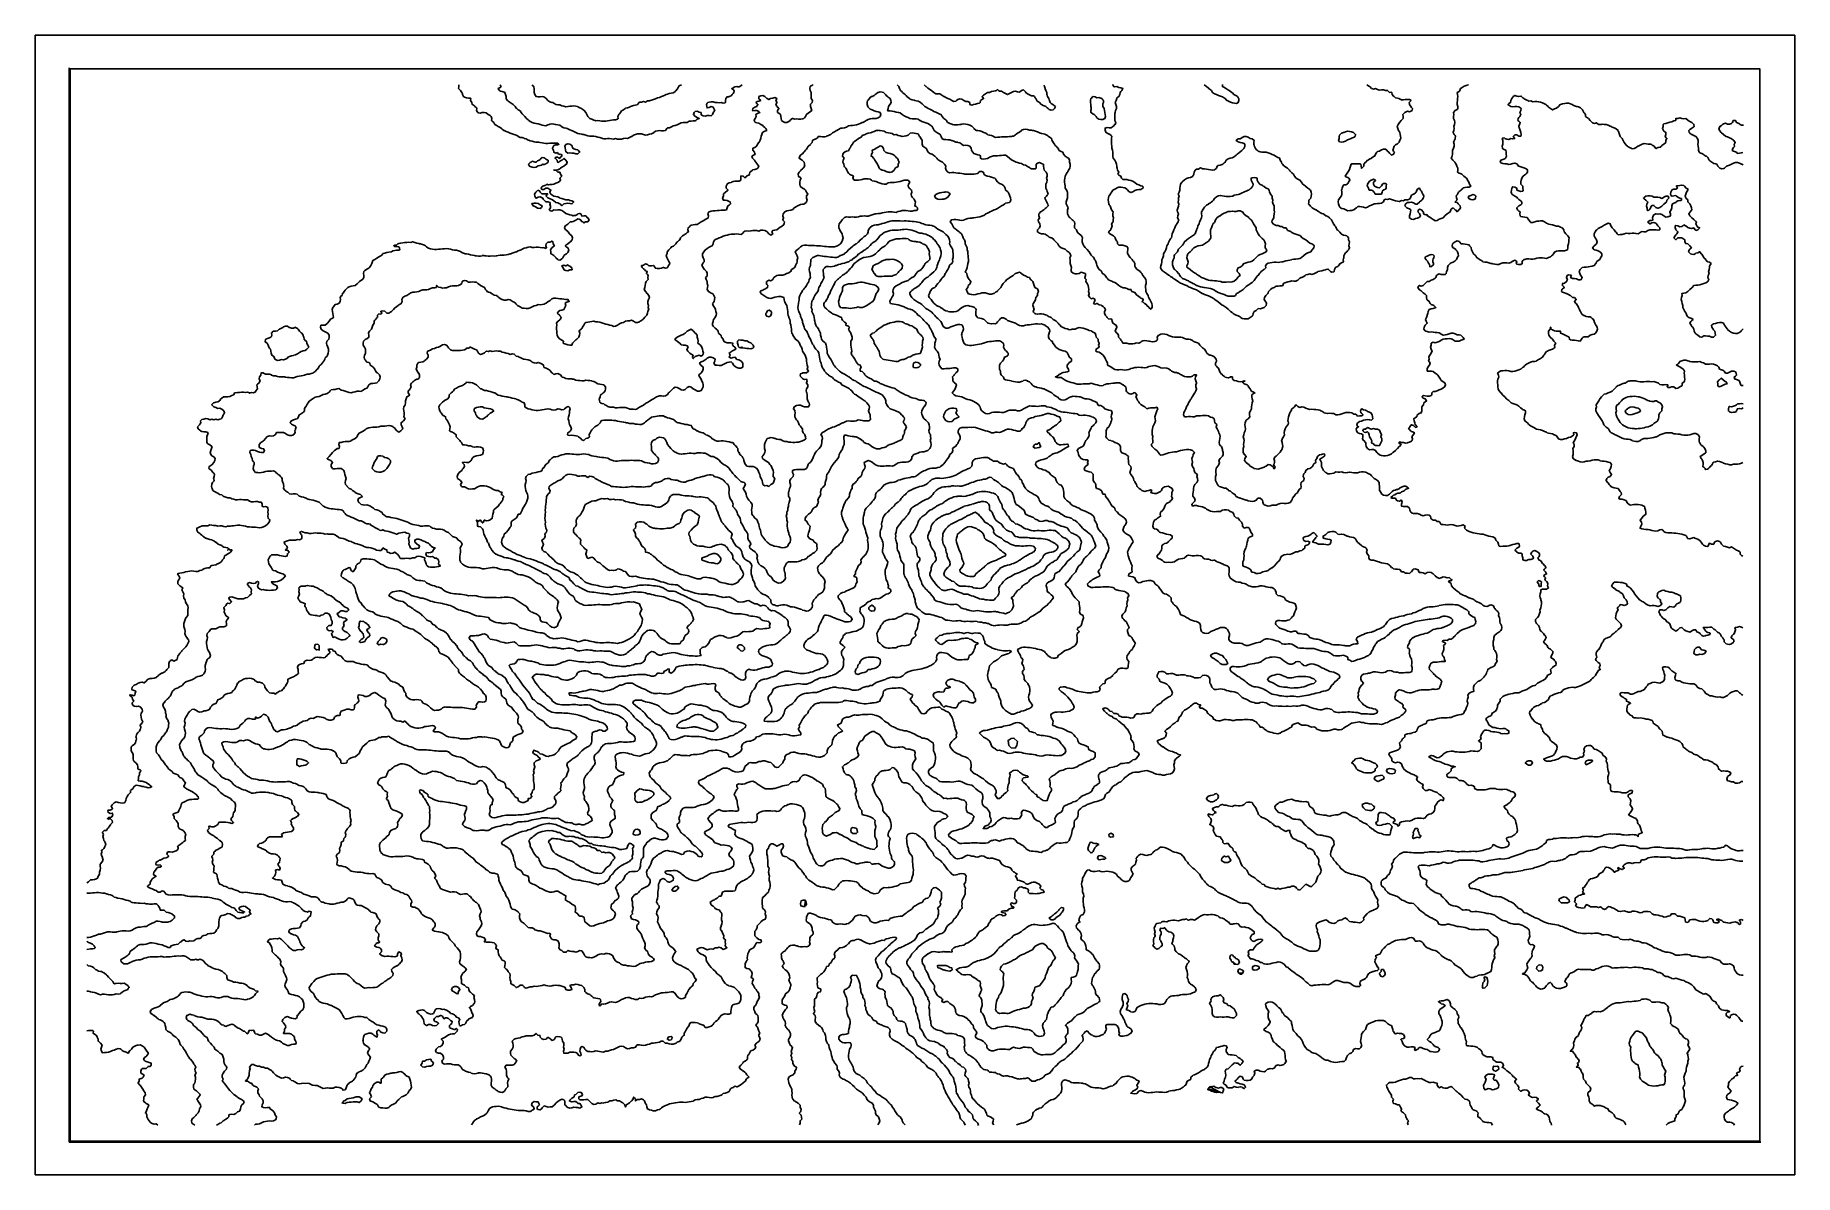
# Model space of a CAD drawing. Extents: x 597 to 1462, y 540 to 1101.
import ezdxf

# ---------------------------------------------------------------- set-up
doc = ezdxf.new("R2010")
doc.units = 0
for name, color, linetype in [('Frame_Outer', 7, 'CONTINUOUS'), ('Gridlinescont', 7, 'CONTINUOUS'), ('TEST', 7, 'CONTINUOUS')]:
    doc.layers.add(name, color=color, linetype=linetype)

msp = doc.modelspace()

# ---------------------------------------------------------------- linework, layer by layer
at = {"layer": 'Frame_Outer', "color": 7}
msp.add_lwpolyline([(596.917639, 1100.637229), (1462.392328, 1100.637229), (1462.392328, 539.962512), (596.917639, 539.962512), (596.917639, 1100.637229), (1462.392328, 1100.637229), (1462.392328, 539.962512), (596.917639, 539.962512), (596.917639, 1100.637229), (1462.392328, 1100.637229), (1462.392328, 539.962512), (596.917639, 539.962512), (596.917639, 1100.637229)], close=True, dxfattribs=at)
at = {"layer": 'Gridlinescont', "color": 7}
for points in [[(613.57383, 1084.539739), (613.57383, 556.05999)], [(613.57383, 556.060018), (1445.736137, 556.060018)]]:
    msp.add_lwpolyline(points, dxfattribs=at)
msp.add_lwpolyline([(614.04912, 1084.06444), (1445.260818, 1084.06444), (1445.260818, 556.535283), (614.04912, 556.535283), (614.04912, 1084.06444)], close=True, dxfattribs=at)
at = {"layer": 'TEST', "color": 7}
for points in [[(675.505832, 564.412284), (674.986599, 564.713082), (674.008248, 565.41192), (673.885848, 565.551507), (673.845264, 566.529859), (674.008586, 567.019035), (674.171824, 567.508267), (674.987164, 568.207106), (675.23185, 568.486618), (675.965572, 569.220396), (676.128894, 569.465083), (676.944234, 570.35445), (677.053058, 570.443265), (677.5034, 571.421673), (677.678181, 572.399996), (677.922867, 572.726161), (678.314027, 573.378348), (678.167074, 574.356756), (677.922388, 574.943806), (677.642959, 575.334995), (676.944149, 576.294155), (676.897159, 576.314757), (676.454578, 577.293109), (676.943754, 577.619245), (677.33497, 578.271517), (677.921992, 579.005295), (678.08523, 579.250021), (677.921992, 579.5761), (677.269749, 580.228429), (676.943584, 580.554508), (676.291341, 581.206752), (675.965176, 581.402417), (674.986825, 582.171303), (674.974972, 582.183156), (674.810859, 583.161508), (674.794208, 584.139803), (674.989845, 584.506946), (675.47902, 585.118409), (675.60142, 586.096817), (675.828496, 587.07514), (675.688514, 588.053492), (675.38123, 589.0319), (675.968253, 589.765677), (676.13149, 590.01042), (675.968253, 590.336472), (675.642088, 590.988828), (675.380976, 591.967152), (675.944207, 592.945475), (675.380976, 593.923911), (674.989845, 594.413031), (674.71036, 594.902319), (674.207158, 595.880614), (674.011578, 596.076194), (673.359334, 596.85891), (673.033283, 597.076192), (672.462545, 597.837148), (672.054931, 598.535987), (671.859351, 598.815472), (671.402772, 599.793823), (671.07658, 600.282999), (670.831893, 600.772231), (670.098115, 601.734552), (670.086262, 601.751204), (669.554781, 602.729555), (669.120018, 603.288609), (668.532911, 603.707963), (668.141779, 604.360179), (668.001768, 604.686286), (667.652377, 605.664694), (667.163202, 606.47995), (667.040802, 606.643272), (666.184709, 607.499365), (666.021472, 607.62168), (665.206132, 608.233142), (664.619194, 608.600172), (664.227978, 609.089348), (663.836733, 609.57858), (663.249795, 609.997906), (662.271387, 610.434617), (662.026672, 610.557017), (661.292866, 611.290823), (661.130052, 611.535509), (661.154888, 612.513833), (660.80544, 613.492241), (660.642147, 614.470592), (660.316039, 614.861809), (659.826807, 615.448831), (659.337631, 615.774939), (658.359279, 616.133812), (657.772285, 616.427154), (657.381041, 616.706667), (656.565701, 617.405506), (656.402463, 617.514359), (655.424112, 618.261768), (655.284158, 618.384083), (654.445534, 618.971105), (653.793319, 619.362322), (653.467126, 620.294078), (653.442291, 620.341068), (653.467126, 620.37358), (654.200932, 621.320351), (654.445647, 621.483589), (655.424055, 621.972764), (656.402407, 622.201167), (656.647094, 622.298957), (657.380815, 622.625121), (658.359223, 623.168681), (658.468076, 623.277534), (659.3378, 624.147146), (659.501038, 624.255999), (660.316378, 624.663556), (661.294673, 624.98972), (661.783961, 625.234435), (662.273024, 625.560514), (663.235458, 626.212843), (663.25211, 626.220745), (664.230518, 626.433512), (665.208813, 626.705208), (666.089374, 627.194384), (666.187164, 627.255682), (667.165572, 627.901181), (667.573129, 628.172876), (668.143839, 629.028969), (668.283821, 629.151312), (669.122416, 629.640545), (670.100824, 629.780442), (671.079176, 629.934366), (672.057584, 629.901854), (673.035879, 629.80604), (674.014315, 629.454984), (674.666503, 629.153824), (674.992639, 629.014322), (675.970962, 628.620198), (676.94937, 628.393094), (677.927806, 628.187665), (677.974796, 628.175811), (678.906609, 627.931125), (679.884961, 627.68641), (680.863369, 627.553032), (681.841777, 627.589692), (682.8201, 627.643032), (683.798452, 627.687623), (684.77686, 627.574706), (685.755211, 627.207196), (685.787723, 627.199012), (686.734522, 627.00346), (687.712818, 627.059171), (688.365118, 627.199097), (688.691282, 627.30795), (689.669577, 627.634114), (690.647985, 627.732722), (691.626337, 627.688103), (692.60466, 627.208551), (692.625262, 627.200367), (693.584507, 626.850976), (694.562859, 626.685255), (695.541267, 626.685255), (696.519618, 626.652743), (697.498026, 626.569995), (698.476322, 626.39736), (699.454758, 626.232062), (699.501748, 626.223878), (700.433561, 626.083867), (701.085833, 626.223878), (701.411884, 626.312665), (702.390292, 626.615094), (703.368644, 627.006226), (703.564224, 627.201862), (704.346995, 627.760888), (704.713997, 628.180214), (705.32546, 628.995554), (705.46547, 629.158791), (706.304037, 629.997358), (706.548752, 630.136974), (706.304037, 630.332554), (705.325742, 630.463025), (704.67347, 631.115382), (704.347278, 631.278224), (703.36887, 631.604303), (702.390546, 631.984936), (702.14586, 632.093705), (701.412054, 632.827511), (701.167367, 633.072198), (700.433561, 633.561458), (699.455153, 634.036861), (699.408163, 634.048715), (698.476434, 634.18864), (697.498026, 634.274549), (696.519675, 634.582312), (695.541323, 634.677647), (694.562915, 634.817544), (693.975893, 635.027038), (693.584677, 635.157622), (692.606353, 635.51644), (691.628002, 635.940507), (691.487991, 636.005785), (691.208507, 636.984136), (691.138431, 637.962431), (690.649255, 638.45172), (690.160023, 638.940896), (689.670847, 639.332084), (689.018603, 639.91905), (688.692439, 640.185891), (687.714088, 640.571294), (686.931429, 640.897458), (686.735849, 640.951616), (685.757441, 641.168899), (684.779033, 641.472542), (683.922996, 641.87516), (683.80071, 641.950796), (682.822302, 642.425973), (681.96618, 642.853963), (681.843865, 643.049515), (680.865429, 643.823453), (680.853576, 643.831638), (680.028697, 644.809933), (679.888799, 645.054648), (678.910448, 645.756816), (678.877936, 645.789328), (677.931052, 646.115493), (677.197274, 645.789328), (676.952531, 645.70057), (676.62648, 645.789328), (675.974236, 645.984908), (675.042451, 645.789328), (674.995489, 645.781144), (674.017081, 645.648951), (673.364922, 645.788962), (673.03873, 646.115041), (672.060406, 646.645054), (671.951553, 646.76737), (671.081829, 647.419613), (670.103506, 647.670452), (669.125098, 647.615504), (668.146774, 647.607602), (667.168423, 647.624253), (666.190015, 647.607602), (665.211607, 647.57509), (664.233255, 647.421645), (663.254932, 647.258803), (662.276524, 647.188727), (661.298116, 647.205378), (660.319764, 646.988096), (659.341413, 647.292529), (658.363005, 647.329133), (657.384597, 647.18963), (656.406273, 647.172979), (655.427922, 647.22155), (654.449514, 647.258182), (653.47119, 647.176733), (652.492754, 647.013496), (651.545983, 646.768781), (651.513471, 646.760596), (650.535063, 646.476624), (649.556712, 646.058568), (648.609913, 645.791756), (648.577401, 645.783571), (647.598993, 645.667352), (646.620641, 645.484077), (645.642233, 645.230754), (644.663882, 644.876819), (644.523928, 644.811513), (643.685304, 644.420297), (642.707009, 643.996342), (642.315793, 643.83302), (641.728742, 643.728288), (640.750334, 643.7608), (640.533108, 643.833274), (639.772152, 644.404012), (639.28292, 644.811541), (639.119682, 645.789949), (639.771926, 646.279125), (640.726458, 646.768273), (640.751294, 646.776457), (641.729589, 647.31028), (642.218878, 647.745128), (642.707997, 648.234304), (643.267107, 648.72348), (643.54662, 649.701888), (643.686518, 649.824175), (644.664926, 650.571584), (644.804936, 650.680381), (645.643503, 651.332653), (646.132679, 651.658789), (646.621855, 652.147936), (647.208962, 652.637112), (647.600093, 652.963276), (648.578501, 653.19611), (649.556825, 653.248688), (650.535233, 653.321924), (651.513584, 653.398378), (652.002816, 653.615689), (652.491992, 653.811269), (653.470344, 654.060443), (654.448752, 654.023783), (655.427075, 654.007132), (656.405483, 653.724458), (656.894659, 653.615576), (657.383835, 653.476018), (658.362243, 653.224332), (659.340594, 653.12657), (660.319002, 652.656529), (660.365174, 652.635927), (661.29693, 652.309875), (662.275338, 651.74656), (663.253746, 651.74656), (663.742922, 652.635927), (664.232098, 652.798854), (665.210421, 653.05497), (666.188829, 653.194924), (667.167237, 653.451097), (667.362817, 653.614335), (668.145589, 654.397106), (668.634652, 654.592686), (669.12394, 655.081862), (670.013364, 655.571038), (670.102179, 655.595873), (670.134691, 655.571038), (671.08149, 654.983987), (672.059898, 654.755698), (673.03825, 655.011843), (674.016658, 654.983056), (674.994981, 655.13523), (675.647225, 655.570078), (675.973389, 655.896186), (676.951797, 656.157298), (677.930149, 656.222576), (678.517171, 656.548768), (678.908331, 657.200928), (679.397563, 657.527064), (679.886739, 657.649463), (680.865062, 657.853228), (681.819566, 658.505415), (681.844402, 658.5136), (682.822753, 658.699386), (683.801161, 658.719989), (684.779513, 658.921749), (685.5622, 659.48086), (685.757836, 659.725546), (686.124866, 660.459352), (686.736329, 661.158191), (686.95364, 661.437676), (687.269926, 662.416027), (687.269926, 663.394435), (687.225307, 664.372787), (687.347707, 665.351195), (687.574811, 666.329518), (687.714737, 666.574205), (688.301787, 667.308011), (688.692891, 667.587496), (689.671355, 667.726998), (690.649763, 668.041732), (691.138911, 668.286419), (691.628058, 668.531134), (692.60641, 668.33307), (692.638922, 668.286108), (693.585806, 667.796848), (694.564129, 667.321445), (694.588964, 667.309591), (695.543496, 666.526904), (695.788183, 666.331324), (696.521989, 666.037898), (697.500312, 666.087287), (698.152669, 666.331974), (698.47872, 666.52761), (699.325839, 666.731064), (699.971958, 666.640979), (700.75727, 667.185724), (701.799996, 667.418557), (702.39224, 667.962315), (703.044455, 668.288479), (702.39224, 669.220208), (702.39224, 669.358384), (702.636954, 670.247863), (702.39224, 670.443443), (701.413832, 671.194606), (701.38132, 671.227118), (700.434492, 671.960896), (699.456084, 672.174058), (698.477733, 671.960896), (697.499325, 671.716181), (697.010177, 671.226949), (697.499325, 670.29522), (697.546315, 670.248202), (698.478071, 669.856957), (699.456508, 669.514509), (699.945655, 669.269794), (699.456508, 668.780618), (698.478071, 668.780618), (697.499748, 668.943489), (696.521396, 669.250349), (696.488884, 669.270951), (695.745596, 670.056234), (695.349102, 670.624574), (695.067218, 670.906852), (694.563903, 671.391964), (693.585608, 671.555201), (692.607144, 672.183569), (692.574632, 672.208405), (691.627861, 672.627702), (690.649537, 673.170782), (690.632886, 673.187434), (689.670565, 673.921155), (689.425822, 674.165842), (688.692044, 674.752892), (688.132962, 675.14408), (687.713636, 675.307374), (686.735313, 675.524657), (685.756989, 675.665853), (684.778581, 675.912543), (684.044775, 676.122065), (683.80006, 676.173824), (682.821652, 676.355124), (681.843301, 676.494626), (680.864893, 676.515229), (679.88657, 676.547741), (678.908162, 676.649284), (677.92981, 676.748683), (676.951515, 676.883331), (675.97305, 676.919935), (674.994755, 676.903284), (674.016347, 676.919935), (673.037996, 676.952447), (672.059588, 677.050266), (671.73348, 677.098836), (671.081264, 677.213813), (670.102856, 677.478989), (669.124505, 677.657834), (668.146097, 677.657834), (667.167745, 677.649649), (666.189337, 677.732284), (665.211014, 677.752886), (664.232606, 677.644033), (663.254254, 677.589874), (662.275846, 677.723253), (661.297495, 678.070273), (661.280844, 678.078458), (660.563153, 679.056809), (660.318466, 679.301496), (659.340058, 679.709138), (658.408273, 679.056866), (658.361311, 679.045012), (657.382903, 679.045012), (657.366252, 679.053197), (656.403931, 679.787003), (655.751687, 680.031689), (655.425523, 680.171587), (654.447171, 680.684102), (653.46882, 680.996353), (653.421858, 681.008206), (652.490045, 681.497439), (652.098828, 681.986614), (652.490045, 682.377774), (653.436816, 682.964768), (653.448669, 683.943205), (653.469271, 683.975717), (654.056322, 684.922516), (654.447566, 685.574788), (654.936714, 685.900924), (655.425862, 686.227032), (656.357703, 686.87936), (655.425862, 687.368508), (655.099782, 687.857655), (655.263019, 688.836007), (655.426257, 689.080722), (656.013307, 689.814528), (656.404552, 690.30376), (656.79574, 690.792936), (657.382706, 691.37993), (658.361114, 691.37993), (659.013358, 691.771174), (658.361114, 692.423333), (657.382706, 692.260096), (656.404382, 692.504811), (656.208802, 692.749498), (656.388465, 693.727849), (656.40427, 693.739702), (657.382678, 694.215134), (657.871853, 694.704253), (658.361001, 694.844264), (659.339409, 695.29153), (660.271166, 695.68269), (660.318156, 695.699341), (661.296592, 695.928166), (662.274887, 696.335667), (662.601051, 696.66186), (662.274887, 696.987939), (661.622643, 697.640268), (661.948807, 698.618591), (662.274887, 698.814171), (663.253323, 698.86356), (664.231731, 698.72767), (665.210083, 699.063627), (666.188378, 699.434411), (666.579622, 699.597648), (667.166673, 700.331426), (667.289044, 700.576169), (667.166673, 701.065316), (666.92193, 701.554577), (667.166673, 701.750157), (668.145081, 702.410585), (668.284978, 702.5329), (669.123658, 703.185144), (669.612806, 703.511224), (670.101982, 704.000484), (670.835788, 704.489632), (670.713388, 705.467955), (670.754, 706.446363), (671.060888, 707.424714), (670.590875, 708.403122), (670.101643, 709.055394), (669.710511, 709.38153), (669.123489, 709.607393), (668.145137, 710.09321), (667.778051, 710.359967), (667.16656, 711.319127), (667.158376, 711.339729), (667.16656, 711.386691), (667.317154, 712.318532), (667.16656, 712.807708), (666.921873, 713.296884), (666.188067, 714.259205), (666.176214, 714.27501), (665.208643, 715.242665), (665.200741, 715.254518), (665.192557, 716.232842), (664.647303, 717.211278), (665.206414, 717.700426), (666.184765, 718.080974), (666.673913, 718.189827), (667.163173, 718.353177), (667.570702, 719.168517), (668.129389, 720.146812), (668.141243, 720.171648), (668.630418, 721.12618), (668.68452, 722.104532), (669.119425, 722.88719), (669.608572, 723.08277), (670.097748, 723.246092), (671.076072, 723.865768), (671.565332, 724.061348), (672.054508, 724.256928), (673.032916, 724.604738), (674.011211, 724.672443), (674.989562, 724.760017), (675.96797, 724.713027), (676.946407, 724.843555), (677.191093, 725.039219), (677.044197, 726.017514), (676.946407, 726.126396), (676.163607, 726.996035), (675.968083, 727.213346), (674.989675, 727.86559), (674.794095, 727.974443), (674.01138, 728.533497), (673.277602, 728.952851), (673.032916, 729.092382), (672.054564, 729.604869), (671.320786, 729.931005), (671.076072, 730.126585), (670.097664, 730.885481), (670.072828, 730.910316), (670.097664, 730.999075), (670.2933, 731.888499), (670.88035, 732.866822), (670.097579, 733.821439), (670.085726, 733.846274), (669.445589, 734.824569), (669.119425, 735.050488), (668.141102, 735.436371), (667.721776, 735.803401), (667.162778, 736.586088), (666.999428, 736.781668), (666.184116, 737.131143), (665.205765, 737.352518), (664.594274, 737.760076), (664.227187, 738.34707), (663.836084, 738.738314), (663.249033, 739.105429), (662.550195, 739.716892), (662.270682, 740.042999), (661.835918, 740.695243), (661.292358, 741.306706), (660.966194, 741.673708), (660.313922, 742.636142), (660.30602, 742.652793), (659.616918, 743.631088), (659.337405, 743.875803), (658.750411, 744.609609), (658.359166, 745.261853), (658.163586, 745.587932), (657.598295, 746.56634), (657.381069, 746.811027), (656.647291, 747.544833), (656.402604, 748.47659), (656.39442, 748.52358), (656.402604, 748.612367), (656.500366, 749.501818), (656.402604, 750.391213), (656.390751, 750.48), (656.402604, 750.512512), (656.769663, 751.459368), (657.185489, 752.43772), (657.381069, 752.655031), (658.065966, 753.415986), (658.359308, 753.742066), (658.893018, 754.39431), (659.228975, 755.372633), (659.337828, 755.454139), (660.316152, 756.262056), (660.397601, 756.350815), (660.938621, 757.329167), (661.294221, 757.818314), (661.729126, 758.307575), (661.946408, 759.285898), (662.272516, 759.938142), (662.43581, 760.264306), (662.517203, 761.242714), (662.59868, 762.221066), (662.381341, 763.199417), (662.272516, 763.525582), (661.881356, 764.177825), (661.294334, 764.911603), (661.212856, 765.15629), (661.294334, 765.645466), (661.383121, 766.134641), (661.294334, 766.379356), (661.049619, 767.113134), (660.96817, 768.091542), (660.707058, 769.069894), (660.315926, 769.559126), (660.071211, 770.048189), (659.663569, 771.026653), (660.098417, 772.005061), (660.315757, 772.249748), (660.902807, 772.983526), (661.293939, 773.472701), (661.853106, 773.961877), (662.272347, 774.288041), (662.859369, 774.9402), (663.250614, 775.375048), (663.627014, 775.918608), (663.998954, 776.897045), (664.229417, 777.549204), (664.392654, 777.875368), (665.207966, 778.62797), (665.501364, 778.853861), (666.186148, 779.25693), (667.164584, 779.614958), (667.555773, 779.832269), (668.142823, 780.158348), (669.121175, 780.604683), (669.447339, 780.810536), (670.099583, 781.680147), (670.197344, 781.789), (671.077906, 782.466333), (672.032353, 782.767521), (672.057189, 782.775705), (673.035512, 783.114908), (674.01392, 783.468476), (674.600971, 783.747989), (674.992102, 784.027474), (675.97051, 784.637356), (676.133748, 784.726143), (676.949088, 785.170812), (677.927496, 785.269872), (678.905847, 785.564908), (679.232012, 785.704805), (679.884171, 786.357077), (680.079835, 786.683213), (680.470967, 787.661565), (680.617864, 788.639973), (680.536499, 789.618296), (680.582671, 790.596704), (680.84827, 791.575056), (680.860123, 791.607568), (681.227125, 792.554367), (681.545105, 793.532775), (681.838447, 793.826201), (682.803082, 794.511126), (682.814936, 794.543638), (683.181966, 795.490409), (682.896808, 796.468761), (682.815359, 796.632083), (682.370605, 797.447338), (681.837007, 798.181116), (681.641343, 798.425859), (681.543581, 799.404154), (681.348001, 800.382562), (681.184707, 801.360914), (681.249985, 802.339322), (681.44565, 803.317645), (681.641173, 804.296053), (681.347832, 805.274404), (681.511069, 806.252812), (681.837233, 806.57892), (682.48942, 807.231164), (682.815585, 807.720312), (683.141749, 808.209572), (683.793936, 808.535652), (684.772344, 808.600958), (685.750752, 808.629744), (686.729076, 809.080086), (686.924656, 809.188911), (687.707314, 809.580156), (688.685722, 809.51485), (689.664074, 809.608152), (690.642482, 809.887581), (691.033698, 810.167094), (691.033698, 811.145502), (690.782012, 812.12391), (691.376034, 813.102261), (691.620749, 813.346948), (692.040103, 814.080726), (691.620749, 814.50008), (690.642425, 815.035258), (690.61759, 815.060093), (690.152205, 816.038445), (689.858864, 817.016853), (689.989391, 817.995261), (689.663227, 818.884656), (689.642625, 818.973415), (689.663227, 819.020433), (690.595068, 819.95219), (690.64203, 820.040948), (691.131206, 820.930428), (691.620382, 821.256508), (692.598705, 821.019215), (693.488157, 821.908582), (692.598705, 822.798062), (692.552505, 822.886849), (692.109924, 823.865201), (692.599072, 824.109887), (693.577424, 824.256812), (694.555832, 824.048899), (695.142882, 823.865568), (695.534098, 823.715002), (696.512422, 823.408904), (697.490745, 823.343626), (698.469153, 823.323024), (699.447505, 823.377182), (700.394332, 823.86633), (700.426844, 823.874514), (701.405252, 824.030442), (702.220479, 824.845697), (702.383829, 824.968097), (703.239838, 825.82419), (703.166573, 826.802541), (703.239838, 827.780949), (702.775102, 828.759301), (702.383942, 829.150489), (701.796948, 829.737455), (701.405704, 830.389699), (701.265806, 830.715863), (701.405704, 830.855845), (702.384112, 831.368276), (703.362463, 831.083119), (704.340871, 830.911584), (705.319223, 831.042168), (705.808398, 831.69444), (706.297631, 831.911751), (706.688791, 831.69444), (706.786637, 830.716032), (706.311177, 829.737709), (706.6234, 828.759301), (707.275615, 828.307774), (708.253967, 827.791674), (709.232375, 827.87888), (709.47709, 827.781119), (710.210896, 827.5552), (711.189219, 827.563384), (712.167627, 827.479875), (713.145979, 827.571089), (714.124387, 827.571089), (715.10271, 827.691824), (715.266032, 827.780611), (716.049735, 828.759019), (715.836601, 829.737342), (715.102795, 830.104457), (714.124443, 830.593632), (713.879756, 830.716004), (713.145979, 831.662803), (713.113467, 831.695315), (713.145979, 831.703217), (714.124387, 831.703217), (715.10271, 831.776482), (716.081033, 831.939748), (717.059441, 832.238819), (718.013917, 832.673667), (718.038752, 832.681569), (719.017048, 833.454547), (719.261762, 833.650127), (719.971692, 834.628535), (719.017217, 835.411222), (718.691053, 835.606802), (718.038809, 835.737415), (717.060401, 836.070493), (716.082078, 836.53108), (715.959762, 836.58521), (715.10367, 837.074386), (714.125318, 837.33341), (713.636086, 837.563788), (713.14691, 838.518291), (713.135057, 838.543127), (712.535617, 839.521535), (712.168587, 840.010711), (711.801528, 840.499943), (711.609194, 841.478294), (711.556616, 842.456646), (711.923731, 843.435054), (712.168417, 843.761134), (712.603322, 844.413462), (713.146769, 844.956937), (714.125177, 844.99992), (715.103585, 844.902158), (716.081936, 844.972206), (717.06026, 844.576135), (718.038668, 844.429238), (718.085658, 844.412587), (719.017499, 844.249265), (719.995851, 844.216753), (720.927579, 844.412305), (720.94423, 845.390713), (720.976742, 845.479528), (721.866222, 846.369008), (720.976742, 847.258375), (719.998391, 847.315694), (719.965879, 847.348206), (719.998391, 847.380718), (720.945218, 848.327546), (720.650578, 849.305954), (719.998334, 849.958197), (719.753619, 850.284277), (719.346062, 851.262685), (719.998334, 851.542198), (720.976742, 851.806104), (721.931161, 852.240952), (721.955997, 852.252805), (722.044812, 852.240952), (722.934236, 852.132099), (723.912587, 852.120245), (724.801982, 852.242532), (724.890769, 852.259183), (725.869177, 852.569346), (726.847501, 852.438733), (727.825909, 852.89534), (728.070652, 853.221505), (728.087303, 854.199913), (727.826642, 854.9826), (727.581928, 855.17818), (727.092808, 856.156588), (727.826586, 856.523618), (728.804881, 856.172928), (728.812783, 856.157124), (729.782386, 855.743188), (730.760709, 855.801298), (731.739146, 855.545605), (732.717554, 855.487495), (733.695877, 855.586075), (734.6742, 855.744854), (735.652608, 855.667609), (736.631073, 855.667609), (737.609368, 855.613451), (738.587719, 855.48456), (739.566127, 855.187041), (740.544451, 855.244361), (741.033683, 855.179083), (741.522859, 855.132093), (742.50121, 855.132093), (743.479618, 855.120239), (744.45797, 854.898497), (745.347421, 854.199659), (745.436208, 854.118209), (746.414616, 853.384403), (747.066888, 853.221166), (747.39294, 853.139688), (748.371291, 853.025586), (749.349699, 852.694483), (750.188266, 852.243012), (750.328277, 852.167348), (751.306628, 851.683591), (752.285036, 851.508811), (752.896414, 851.264096), (753.263501, 851.054574), (754.241852, 850.55267), (755.22026, 850.355848), (755.546424, 850.285773), (756.198668, 850.135094), (757.176992, 849.764028), (758.155428, 849.388729), (758.277743, 849.307336), (759.133864, 848.850757), (760.112272, 848.616626), (761.090567, 848.616626), (762.068919, 848.479607), (762.460135, 848.329041), (763.047186, 848.133377), (764.025509, 847.778623), (764.786436, 847.350577), (765.003776, 847.257274), (765.982099, 847.154574), (766.960507, 847.083679), (767.286587, 847.35052), (767.857296, 848.328872), (767.938746, 848.410321), (768.183489, 848.328872), (768.917182, 847.839696), (769.895618, 847.361301), (769.94258, 847.349448), (769.984772, 846.37104), (770.874252, 846.175432), (771.85266, 845.637375), (772.831012, 845.88209), (773.76274, 846.371266), (773.80973, 846.383119), (773.856692, 846.371266), (774.788533, 845.439424), (774.877348, 845.392434), (775.766715, 844.502983), (775.787318, 844.414168), (776.257387, 843.43576), (776.746563, 843.252484), (777.724886, 843.240631), (778.703294, 843.220029), (779.681646, 843.315335), (780.660054, 843.24207), (781.638405, 843.111543), (782.57019, 843.43765), (782.61718, 843.454302), (783.595503, 843.454302), (784.573855, 844.172049), (785.552263, 844.27681), (786.530614, 844.136912), (787.508938, 843.764069), (788.487346, 843.469429), (788.519858, 843.436917), (788.487346, 843.34813), (788.347448, 842.458678), (788.487346, 842.132598), (788.813538, 841.480355), (789.139702, 840.501947), (789.465782, 839.849675), (789.791946, 839.523595), (790.44419, 839.132379), (791.422513, 838.936799), (792.400921, 838.871492), (793.379273, 838.871492), (794.357596, 839.132604), (795.336032, 839.197911), (796.225484, 839.524075), (795.336032, 840.41347), (795.30352, 840.502342), (795.336032, 840.591101), (795.531612, 841.480524), (795.336032, 842.369947), (795.289042, 842.458763), (794.357201, 843.390604), (793.37885, 843.407255), (793.331888, 843.439767), (792.400159, 844.092067), (791.421695, 843.928774), (790.4434, 844.222172), (789.465048, 844.386228), (789.432536, 844.41874), (789.072844, 845.397091), (789.464089, 846.049335), (790.442497, 845.885985), (791.42082, 846.049335), (792.3103, 846.375386), (792.399059, 846.464202), (792.643774, 847.353681), (793.37758, 848.087459), (793.703631, 848.332146), (793.37758, 848.495383), (792.399172, 848.821547), (791.7469, 849.310723), (791.420764, 849.50636), (790.931588, 850.289075), (790.442412, 850.778222), (789.464089, 851.127726), (789.137896, 851.267652), (788.485652, 851.547137), (787.507244, 851.87903), (786.920279, 852.24606), (786.52909, 852.409354), (785.550739, 852.613146), (784.572331, 852.637982), (783.640546, 852.246737), (783.682795, 851.268442), (784.572246, 850.378962), (784.604758, 850.290147), (785.551557, 849.703153), (785.942774, 849.311908), (785.640344, 848.3335), (785.551557, 848.300988), (784.573206, 848.087798), (783.594798, 848.137187), (782.616474, 847.74597), (781.638066, 848.301384), (781.549279, 848.333896), (781.14906, 849.312304), (780.659884, 850.201755), (780.571097, 850.29057), (780.659884, 850.379358), (780.904599, 851.268724), (780.659884, 852.158204), (780.648031, 852.246991), (780.498651, 853.225428), (780.661916, 853.551479), (781.053104, 854.203836), (781.053104, 855.182131), (780.661916, 855.39947), (779.683565, 855.671165), (778.705241, 856.136522), (777.726833, 856.020641), (776.748425, 855.793565), (775.770074, 855.601231), (774.823275, 855.181905), (774.790763, 855.161303), (774.701976, 855.181905), (773.812524, 855.508069), (772.834172, 855.880828), (771.855764, 856.14846), (771.823252, 856.160313), (770.876425, 856.486477), (769.898102, 856.69391), (768.919694, 856.845351), (768.185888, 857.138721), (767.941201, 857.302071), (767.615093, 857.138721), (766.962793, 856.921494), (766.310634, 857.138721), (765.98447, 857.464885), (765.006118, 857.977401), (764.679954, 858.117298), (764.02771, 858.443462), (763.049302, 859.079676), (762.960515, 859.096327), (762.07112, 859.585503), (761.744956, 860.074735), (761.092712, 860.205263), (760.114389, 860.270569), (759.135981, 860.563911), (758.483709, 861.053087), (758.157629, 861.193097), (757.179221, 861.655349), (756.20087, 861.770721), (755.641816, 862.031833), (755.222462, 862.186068), (754.244138, 862.660568), (753.700578, 863.010072), (753.26573, 863.227298), (752.287379, 863.58541), (751.308971, 863.981876), (751.297117, 863.989778), (750.330901, 864.40171), (749.562156, 864.96813), (749.352634, 865.294294), (748.765669, 865.946538), (748.374452, 866.598782), (747.88522, 866.924946), (747.396157, 867.169661), (746.417693, 867.280884), (745.439285, 867.344582), (744.460961, 867.414686), (743.482638, 867.577923), (742.50423, 867.67371), (741.525907, 867.7207), (740.938856, 867.904088), (740.547612, 868.034587), (739.569316, 868.425804), (738.713195, 868.882326), (738.59088, 868.991179), (737.612472, 869.850151), (737.600619, 869.862004), (736.632992, 870.829575), (736.61239, 870.841428), (735.653144, 871.167592), (734.674849, 871.57515), (733.696413, 871.814107), (733.649423, 871.822292), (732.717695, 871.962189), (731.739287, 872.213818), (730.760879, 872.534282), (730.173885, 872.801095), (729.782696, 872.996675), (728.804373, 873.423649), (727.825965, 873.58364), (726.847557, 873.768609), (726.801357, 873.780462), (725.869516, 874.712275), (725.822526, 874.759294), (724.890798, 875.00398), (723.912361, 875.053341), (722.934038, 874.868372), (721.95563, 875.039032), (721.14029, 875.737814), (720.977053, 875.835633), (719.998729, 876.390086), (719.737589, 876.716279), (719.020124, 877.613068), (718.973162, 877.694518), (719.020124, 878.020682), (719.215788, 878.672926), (719.108939, 879.651249), (719.020124, 879.977441), (718.740639, 880.629657), (718.367908, 881.608008), (718.433186, 882.586416), (718.04197, 883.075592), (717.650838, 883.564768), (717.063788, 884.151762), (716.411544, 884.542922), (716.08538, 884.787609), (715.351602, 885.521415), (715.106887, 885.76613), (714.128535, 886.255305), (713.150127, 886.218645), (712.171804, 886.206791), (711.193368, 886.144702), (710.215073, 886.011268), (709.236721, 885.717898), (708.30488, 885.522261), (708.257918, 885.510408), (707.279566, 885.32877), (706.301158, 885.492797), (705.322807, 885.504651), (705.297971, 885.525253), (704.539132, 886.503661), (704.343496, 886.992837), (704.147916, 887.482069), (704.262103, 888.460392), (704.343496, 888.705135), (704.636894, 889.438913), (704.560468, 890.417265), (704.343157, 890.661951), (703.809475, 891.395729), (703.658486, 892.374137), (703.365144, 892.961075), (703.147805, 893.352319), (702.946101, 894.330643), (702.526803, 895.309079), (702.712957, 896.287402), (703.365201, 896.504742), (704.343609, 896.484139), (705.32196, 896.304505), (705.354472, 896.287854), (706.301271, 895.798622), (707.279679, 895.553878), (708.258031, 895.340744), (709.236439, 895.398064), (709.725615, 896.287543), (709.236439, 897.17691), (708.258031, 897.234258), (708.169244, 897.26677), (707.279764, 897.755946), (707.084212, 898.245093), (707.084212, 899.223501), (707.279764, 899.419081), (707.932036, 900.201768), (708.258172, 900.419079), (709.236608, 901.016939), (709.39945, 901.180176), (710.19876, 902.158612), (710.215411, 902.170466), (711.071504, 903.135016), (711.193819, 903.257416), (712.172227, 903.502131), (713.150579, 903.379731), (714.128987, 903.526656), (715.075786, 904.113707), (715.108298, 904.202466), (715.597474, 905.091861), (716.086621, 905.200714), (717.065058, 905.233226), (718.043466, 905.233226), (719.021817, 905.112491), (719.068779, 905.091889), (720.000536, 904.700729), (720.734313, 904.113707), (720.979028, 903.97412), (721.957436, 903.669291), (722.935844, 903.758078), (723.914196, 904.015832), (724.109748, 904.113707), (724.86091, 905.092115), (724.56627, 906.070466), (724.892434, 906.559642), (725.032332, 907.048818), (725.218542, 908.027226), (724.892434, 908.353277), (723.914026, 908.760919), (723.424851, 909.005634), (722.935675, 909.331685), (722.283431, 909.983957), (722.889108, 910.962393), (722.936098, 910.982996), (723.914422, 911.354936), (724.892745, 911.80223), (725.782225, 911.942128), (725.871012, 912.030915), (726.360244, 912.920282), (726.802853, 913.89869), (726.849815, 913.915341), (727.828166, 914.551611), (728.317314, 914.877775), (728.806574, 915.203855), (729.365572, 915.856183), (729.41815, 916.834535), (729.785208, 917.568312), (729.980788, 917.812999), (730.51893, 918.791407), (730.763644, 919.182567), (731.130646, 919.769674), (731.742137, 920.584929), (731.937689, 920.748251), (732.72046, 921.307277), (733.307483, 921.726575), (733.698614, 921.943886), (734.677051, 922.509205), (735.329294, 922.704757), (735.655374, 922.780392), (736.633782, 922.883121), (737.612218, 923.35748), (738.199156, 923.68356), (738.5904, 923.861642), (739.568696, 924.0752), (740.547132, 924.417676), (741.036308, 924.662363), (741.525568, 925.053608), (742.014716, 925.640658), (742.503891, 926.129806), (743.482215, 926.292704), (744.460623, 926.252121), (745.407422, 926.619123), (745.439934, 926.643958), (746.418342, 926.864458), (746.613922, 926.619744), (747.396693, 926.060746), (748.375017, 925.804573), (748.864277, 925.641336), (749.353368, 925.501353), (750.331776, 925.151934), (751.310184, 924.82577), (752.288536, 924.674781), (753.266859, 925.070485), (754.245267, 925.249724), (755.223675, 925.445276), (756.202027, 925.424674), (757.180322, 925.395887), (757.571566, 925.640602), (758.158617, 926.007688), (759.117806, 926.619207), (759.138408, 926.631061), (760.116731, 926.943311), (760.605907, 927.595527), (761.081395, 928.573878), (761.093248, 928.59053), (762.071572, 929.308221), (763.04998, 929.308221), (764.028331, 929.38967), (764.917811, 929.552907), (765.006598, 929.569558), (765.968919, 930.531823), (765.984724, 930.556659), (766.419572, 931.511163), (766.528453, 932.489514), (766.264462, 933.467922), (765.984978, 933.794002), (765.202263, 934.446358), (765.006626, 934.568645), (764.321814, 935.424766), (764.028388, 936.158544), (763.930569, 936.403231), (763.158833, 937.381639), (763.04998, 937.479457), (762.071572, 938.11536), (761.745464, 938.360047), (761.484352, 939.338511), (761.093135, 939.583198), (760.114812, 939.827913), (759.695486, 940.317032), (759.136404, 940.969304), (758.810296, 941.295497), (758.647002, 942.273905), (758.810296, 943.2522), (759.136404, 943.741376), (759.46254, 944.230636), (759.332069, 945.208959), (759.332069, 946.187283), (759.136404, 946.513475), (758.856919, 947.165691), (758.297894, 948.144127), (758.256492, 949.12245), (758.403332, 950.100802), (759.13711, 950.939482), (759.626285, 951.079379), (760.115518, 951.324066), (761.062317, 952.057844), (761.062317, 953.036252), (760.814356, 954.014603), (761.093869, 954.503779), (761.338556, 954.992955), (762.072277, 955.726732), (762.35179, 955.971447), (762.724577, 956.949855), (763.02695, 957.928179), (763.051786, 957.960691), (763.638836, 958.90749), (763.61005, 959.885841), (764.029319, 960.472892), (764.420535, 960.86408), (765.007558, 961.597801), (765.333722, 961.842516), (765.333722, 962.820924), (765.985966, 963.473168), (766.964289, 963.309931), (767.453549, 963.798994), (766.964289, 964.688473), (766.875502, 964.77726), (766.964289, 964.82425), (767.942697, 964.973236), (768.921048, 964.793601), (769.009864, 964.77695), (769.899287, 963.887555), (770.877639, 963.845334), (771.856047, 964.450955), (772.100762, 964.777119), (772.834539, 965.364113), (773.225671, 965.755358), (773.812722, 966.489079), (774.057408, 966.733766), (774.791214, 967.222942), (775.378236, 967.712174), (775.769481, 968.038282), (776.747804, 968.527429), (776.88773, 968.690751), (777.481752, 969.669159), (777.291449, 970.647511), (777.694519, 971.625834), (777.727031, 971.642485), (778.705439, 972.169959), (779.659971, 972.604807), (779.684806, 972.612991), (780.663214, 973.289054), (781.15239, 973.582509), (781.641566, 973.849266), (782.619974, 974.1259), (783.598326, 974.267067), (784.576734, 974.315638), (785.508462, 974.560353), (785.555452, 974.572206), (786.533775, 974.979368), (787.512183, 975.416135), (788.490591, 975.342898), (789.468943, 975.322296), (790.400671, 975.539579), (790.44769, 975.551432), (791.426098, 975.975443), (792.404506, 976.356104), (793.382857, 976.274627), (794.272224, 976.519342), (794.329543, 977.497637), (794.362055, 977.514288), (794.450871, 977.497637), (795.340238, 976.60827), (796.318589, 976.566078), (796.365551, 976.519116), (797.297392, 976.239603), (798.275744, 976.379501), (799.254039, 976.396152), (799.580203, 976.518552), (800.232503, 976.797952), (801.210798, 977.140908), (802.189206, 977.271041), (803.167558, 977.299827), (804.145966, 977.251229), (805.092765, 977.495944), (805.125277, 977.507797), (806.103629, 978.056126), (806.690736, 978.475396), (806.886316, 979.453804), (807.081867, 979.69849), (808.060275, 979.873271), (809.038599, 979.779968), (809.527774, 979.453804), (810.01695, 979.127696), (810.995358, 979.087112), (811.973766, 979.236408), (812.952118, 979.174319), (813.930441, 979.127329), (814.713213, 978.475001), (814.908793, 978.312158), (815.887201, 977.516038), (815.934162, 977.495436), (816.866032, 977.00626), (817.844327, 976.548636), (817.933114, 976.516124), (818.333362, 975.537688), (818.822538, 975.048569), (819.148589, 974.559393), (819.800833, 974.233201), (820.779241, 973.972173), (821.431513, 973.580985), (821.757592, 973.417691), (822.736, 972.798101), (823.714352, 972.618494), (823.734954, 972.601843), (824.694086, 971.990324), (825.020222, 971.623322), (825.672494, 971.08964), (826.487834, 970.644914), (826.651072, 970.547153), (827.62948, 970.351573), (828.607831, 970.319061), (829.554602, 970.64514), (829.587114, 970.661791), (829.675901, 970.64514), (830.565381, 970.44956), (831.543676, 969.829885), (831.739369, 969.667043), (832.522028, 969.275826), (833.255834, 968.688776), (833.500548, 968.297588), (834.087542, 967.710537), (834.478702, 967.431109), (835.45711, 966.927935), (835.946286, 966.732355), (836.435462, 966.406191), (837.41387, 966.377404), (838.392222, 966.206349), (839.37063, 966.110648), (840.348953, 966.453491), (840.740169, 966.733004), (841.327135, 966.99976), (842.305543, 967.417816), (843.25237, 967.711214), (843.284882, 967.719399), (844.26329, 968.066419), (845.241586, 967.977519), (846.220022, 968.145329), (847.198345, 968.362612), (847.785367, 968.688804), (848.176612, 968.866773), (849.154964, 969.569422), (849.277335, 969.667297), (850.133428, 970.156444), (850.755954, 970.64562), (851.11161, 970.925105), (852.089934, 971.256942), (853.068342, 971.297553), (854.04675, 971.167054), (855.025101, 970.951013), (856.003453, 970.854803), (856.981861, 970.726759), (857.960269, 970.659082), (858.938592, 970.650898), (858.963428, 970.642713), (859.591795, 969.664418), (858.939636, 969.419703), (857.961228, 969.175016), (857.63512, 968.685841), (857.838885, 967.707433), (857.417668, 966.729081), (856.998794, 965.750673), (856.98299, 965.734869), (856.004582, 965.316023), (855.02623, 965.163848), (854.243543, 964.772632), (854.047963, 964.44644), (853.852327, 963.794196), (854.047963, 963.549481), (854.886586, 962.815703), (855.026484, 962.620123), (855.585538, 961.837464), (855.270917, 960.859113), (855.02623, 960.614398), (854.063909, 959.88062), (854.047258, 959.860018), (853.348419, 958.900801), (853.557941, 957.92245), (853.313226, 956.944126), (853.349858, 955.965718), (853.461505, 954.98731), (853.478156, 954.008959), (853.722843, 953.030607), (854.049007, 952.247864), (854.171351, 952.052284), (855.027415, 951.087648), (855.059927, 951.075795), (856.006755, 950.656469), (856.789498, 950.097387), (856.658998, 949.119035), (856.985078, 948.955742), (857.963486, 948.629634), (858.941838, 948.336207), (859.920246, 948.151239), (860.898569, 948.187871), (861.224733, 949.119628), (861.877005, 949.771928), (862.156405, 950.098036), (862.855244, 950.796875), (863.34442, 951.076359), (863.833652, 951.565535), (864.322828, 952.054767), (864.616282, 953.033119), (864.795917, 954.011442), (864.420589, 954.989878), (864.811834, 955.478998), (865.464106, 955.968174), (865.790242, 956.294338), (866.181458, 956.94661), (866.74929, 957.924933), (866.769892, 957.949769), (867.259039, 958.904244), (867.748215, 959.23038), (868.726538, 959.393646), (869.704975, 959.603139), (870.683298, 959.743122), (871.572778, 959.882652), (871.661537, 959.903254), (871.708555, 959.882652), (872.640283, 959.637909), (873.618691, 959.556544), (874.597043, 959.393222), (875.575394, 959.121527), (876.064627, 958.904244), (876.553802, 958.726275), (877.53221, 958.414814), (878.510534, 958.251577), (879.488885, 957.935262), (879.535847, 957.927078), (880.46766, 957.731498), (881.446012, 957.356622), (882.42442, 957.438072), (883.386769, 957.927247), (883.40342, 957.939101), (884.381772, 958.579237), (885.0341, 958.905317), (885.36018, 959.045299), (886.338588, 959.296956), (887.285387, 959.883979), (887.317899, 959.904581), (888.296251, 960.048655), (889.274659, 960.081167), (890.253067, 960.374509), (891.231418, 959.974374), (891.26393, 959.885503), (892.210729, 959.298565), (893.189137, 959.327352), (894.167489, 959.641973), (894.558677, 959.88666), (895.145728, 960.305986), (895.928414, 960.865096), (896.123966, 961.060648), (896.776238, 961.843419), (897.10229, 962.234636), (897.689425, 962.821573), (898.061365, 963.80001), (898.081968, 963.888797), (898.277548, 964.778192), (898.668792, 965.7566), (898.40768, 966.734951), (898.640514, 967.713359), (898.244443, 968.691654), (898.244443, 969.670119), (898.500588, 970.648414), (899.047591, 971.62685), (898.733675, 972.605174), (898.081431, 973.38786), (897.918194, 973.583497), (897.102854, 974.542742), (897.082252, 974.563344), (896.449171, 975.541696), (896.734413, 976.519991), (896.856813, 977.498427), (897.077369, 978.47675), (897.102205, 978.565538), (897.34692, 979.455017), (898.080726, 980.188823), (898.406777, 980.43351), (898.24354, 981.411833), (898.406777, 982.390241), (898.080726, 982.879417), (897.59155, 983.368593), (897.991741, 984.347001), (897.10229, 984.673109), (896.613142, 985.325409), (896.123853, 985.716569), (895.390188, 986.303591), (895.145445, 987.193043), (895.124843, 987.281858), (895.145445, 987.297662), (896.123797, 987.56123), (897.102148, 988.096972), (898.080556, 987.770808), (898.569732, 987.281632), (899.058964, 987.08608), (900.037288, 987.08608), (900.926683, 987.281632), (901.01547, 987.306468), (901.032121, 987.281632), (901.798693, 986.303337), (901.994386, 985.977173), (902.972681, 985.813936), (903.951089, 985.813936), (904.929441, 986.023429), (905.861197, 986.302857), (905.908187, 986.32346), (905.996946, 986.302857), (906.886426, 985.97675), (907.864778, 986.139987), (907.987093, 986.303337), (908.354179, 987.281632), (908.843355, 988.015466), (909.038991, 988.260153), (908.843355, 988.749329), (908.598612, 989.238561), (908.109464, 990.216884), (907.864778, 990.543077), (907.620091, 991.195236), (907.212534, 992.173644), (907.833225, 993.151996), (907.833225, 994.130404), (907.865737, 994.147055), (908.599543, 995.109376), (908.84423, 995.435427), (909.496389, 996.087671), (909.822553, 996.478916), (910.800905, 996.902785), (910.964198, 997.066136), (911.779482, 997.881419), (911.975118, 998.044656), (912.738614, 999.023121), (912.759216, 999.047956), (913.737624, 999.862647), (913.982368, 1000.002658), (914.389896, 1000.980981), (914.715976, 1001.307145), (915.368248, 1001.959389), (915.694384, 1002.099315), (916.672736, 1002.693252), (916.95222, 1002.937966), (917.651144, 1003.481526), (918.210141, 1003.916374), (917.977308, 1004.894726), (918.140658, 1005.873134), (918.629777, 1006.264266), (919.118953, 1006.851316), (919.608129, 1007.17748), (920.586537, 1007.340718), (921.56486, 1007.504012), (922.543268, 1007.55103), (923.032444, 1007.83043), (923.52162, 1008.156594), (924.476152, 1008.808838), (924.500987, 1008.820691), (925.479395, 1009.366001), (926.213201, 1009.785327), (926.457888, 1009.980907), (927.436296, 1010.437486), (927.925444, 1010.76365), (928.088681, 1011.742002), (927.68118, 1012.72041), (928.251862, 1013.698761), (928.415099, 1013.807586), (929.393451, 1014.10629), (930.371859, 1014.285529), (931.350267, 1014.187739), (932.32859, 1014.310139), (933.306942, 1014.432482), (934.28535, 1014.469087), (935.263701, 1014.548702), (936.242109, 1014.528099), (936.894353, 1014.678778), (937.188993, 1015.657073), (937.221505, 1015.745888), (937.547669, 1016.63534), (938.199913, 1017.026472), (938.933691, 1017.613607), (938.689004, 1018.59193), (938.199772, 1018.836645), (937.22142, 1019.244174), (936.243012, 1019.407044), (935.264689, 1019.551062), (935.239853, 1019.571664), (935.019268, 1020.550072), (935.263955, 1021.039248), (935.459592, 1021.52848), (935.50898, 1022.506832), (936.242758, 1023.240638), (936.487501, 1023.485325), (937.221279, 1024.072347), (937.710455, 1024.463592), (937.221279, 1024.952711), (936.830119, 1025.441887), (936.830119, 1026.420295), (937.202088, 1027.398646), (937.22269, 1027.431158), (938.201014, 1028.051878), (939.179365, 1028.215143), (939.424052, 1028.378437), (940.157886, 1028.704545), (941.136294, 1028.867839), (942.114589, 1028.769964), (943.092941, 1028.867839), (943.982392, 1029.357014), (944.024613, 1030.335366), (943.982392, 1031.313774), (944.071208, 1031.402533), (945.049616, 1031.345242), (945.138374, 1031.31273), (946.027854, 1030.423306), (946.917249, 1031.31273), (947.006036, 1031.401573), (947.984444, 1031.801708), (948.229159, 1032.290968), (948.473846, 1033.269292), (948.963022, 1033.513978), (949.696743, 1034.2477), (949.941514, 1034.387682), (950.919866, 1034.573892), (951.898274, 1034.806726), (952.38745, 1035.226051), (952.860595, 1036.204346), (951.996036, 1037.182811), (951.898274, 1037.508862), (951.409098, 1038.161106), (950.919922, 1038.813378), (950.724342, 1039.139542), (949.941599, 1039.922201), (949.696912, 1040.117866), (949.452169, 1041.096189), (949.941345, 1041.422381), (950.919753, 1041.878904), (951.115333, 1042.074484), (950.919753, 1042.40062), (950.675066, 1043.052892), (949.941289, 1044.015213), (949.920686, 1044.031864), (949.920686, 1045.01016), (949.941289, 1045.022013), (950.919697, 1045.334235), (951.702384, 1045.986507), (951.897935, 1046.231194), (952.2241, 1046.964972), (952.876343, 1047.803652), (952.998658, 1047.943549), (953.435454, 1048.921957), (953.842588, 1049.900393), (953.854441, 1049.98918), (953.994338, 1050.878547), (954.343814, 1051.856984), (954.710844, 1052.835307), (954.833216, 1052.944188), (955.811567, 1053.39453), (956.758451, 1053.813884), (956.300743, 1054.792236), (955.811567, 1055.159238), (955.200105, 1055.7707), (954.83299, 1056.137815), (953.854695, 1056.738553), (953.834093, 1056.750406), (952.874876, 1057.29391), (951.896524, 1057.532924), (951.162746, 1057.72856), (950.918032, 1057.973247), (950.624605, 1058.706968), (950.918032, 1059.440774), (951.113612, 1059.685461), (951.504828, 1060.663784), (951.407066, 1061.642192), (951.896242, 1061.9683), (952.87465, 1062.375857), (953.363798, 1062.620544), (952.87465, 1063.10972), (951.896242, 1063.552385), (950.91789, 1063.577221), (949.939482, 1063.438085), (949.776612, 1063.601323), (949.925936, 1064.579674), (949.937789, 1064.596325), (950.916084, 1065.167261), (951.847926, 1065.558477), (951.894916, 1065.647293), (952.384091, 1066.53666), (951.894916, 1067.025892), (951.568836, 1067.515068), (951.894916, 1068.004243), (952.873324, 1068.167481), (953.762719, 1068.493645), (952.873324, 1069.383012), (952.784565, 1069.471799), (952.849843, 1070.450207), (952.874678, 1070.466858), (953.853002, 1070.730454), (954.831438, 1070.939947), (955.809846, 1070.539728), (955.856017, 1070.450941), (956.787859, 1069.519212), (956.876646, 1069.472194), (957.766126, 1068.982962), (958.655549, 1069.472194), (958.744364, 1069.484047), (959.722772, 1069.633456), (960.701124, 1069.959507), (961.679447, 1069.489551), (961.711959, 1069.468948), (961.679447, 1069.380133), (961.190271, 1068.490766), (961.679447, 1067.601286), (961.768206, 1067.512499), (961.679447, 1067.42374), (961.190271, 1066.534261), (961.679447, 1065.644866), (961.768206, 1065.556078), (962.657686, 1064.666599), (962.678288, 1064.577812), (962.657686, 1064.53085), (962.005442, 1063.599093), (962.070748, 1062.62077), (962.65777, 1062.201416), (963.440457, 1061.642362), (963.636037, 1060.752967), (963.660873, 1060.664067), (963.759058, 1059.685772), (963.962822, 1058.70742), (964.615066, 1058.218188), (965.593474, 1057.742813), (966.571826, 1057.742813), (967.550234, 1058.215958), (968.202506, 1058.70519), (968.528557, 1059.09635), (969.475441, 1059.683457), (969.507953, 1059.70406), (969.554915, 1059.683457), (970.486756, 1059.292241), (971.465108, 1059.52053), (972.443516, 1059.292241), (973.421924, 1059.292241), (974.400275, 1059.403973), (975.052519, 1059.683457), (975.378598, 1059.928144), (975.745685, 1060.661865), (976.337985, 1061.640273), (976.358587, 1061.660876), (977.336938, 1062.48028), (977.532518, 1062.620262), (978.315262, 1063.055053), (978.926724, 1063.598613), (978.641511, 1064.576937), (978.315403, 1065.508778), (978.30355, 1065.555768), (978.1759, 1066.534091), (978.315883, 1066.778778), (979.049604, 1067.512584), (979.270189, 1068.490907), (978.641736, 1069.469315), (978.560259, 1070.447667), (978.59692, 1071.426075), (978.643881, 1072.404426), (978.317717, 1073.05667), (978.122137, 1073.382834), (977.991638, 1074.361158), (978.07303, 1075.339566), (978.317717, 1075.584252), (979.296125, 1076.122394), (979.404894, 1076.318002)], [(851.540419, 1045.378516), (852.063687, 1046.310301), (853.042095, 1046.636409), (854.020446, 1046.76688), (854.509679, 1046.962545), (854.020446, 1047.45172), (853.042095, 1047.45172), (852.063687, 1047.45172), (851.085335, 1047.45172), (850.106927, 1047.45172), (849.128604, 1047.397562), (848.150281, 1047.35458), (847.171873, 1047.452341), (846.193436, 1047.615692), (845.215141, 1047.778534), (844.562869, 1047.941771), (844.236677, 1048.02322), (843.347254, 1047.941771), (843.258438, 1047.933869), (843.211476, 1047.941771), (842.27972, 1048.105093), (841.301396, 1048.431173), (840.322988, 1048.710657), (839.735938, 1048.920179), (839.344722, 1049.023303), (838.366314, 1049.572592), (837.387962, 1049.88885), (837.35545, 1049.897035), (836.408679, 1050.223171), (835.430215, 1050.332052), (834.45192, 1050.864775), (834.431317, 1050.876628), (833.4721, 1051.365917), (832.493777, 1051.844312), (832.461265, 1051.856165), (831.514438, 1052.065659), (830.53603, 1052.389763), (829.837191, 1052.834404), (829.557706, 1052.932222), (828.579383, 1053.32341), (827.600947, 1053.737317), (827.461049, 1053.812981), (826.622398, 1054.46514), (826.203072, 1054.791333), (825.644046, 1055.226096), (824.665638, 1055.757633), (824.653785, 1055.769487), (823.687484, 1056.37158), (823.076022, 1056.748008), (822.708992, 1057.33503), (822.429507, 1057.726246), (821.730668, 1058.269806), (821.339424, 1058.704654), (821.437242, 1059.683006), (821.171642, 1060.661414), (820.75243, 1061.15059), (819.773965, 1061.627658), (819.741453, 1061.639511), (818.794682, 1062.373289), (817.816274, 1062.58648), (816.837951, 1062.602284), (815.859599, 1062.338802), (814.881191, 1062.422622), (814.685527, 1062.618314), (813.90284, 1063.572734), (813.890986, 1063.597569), (813.90284, 1063.644559), (814.147555, 1064.5764), (813.90284, 1064.967532), (813.169062, 1065.554583), (812.924375, 1065.880747), (811.946024, 1066.509115), (811.899062, 1066.53395), (811.619549, 1067.512386), (810.967277, 1068.444115), (810.942442, 1068.491105), (810.967277, 1068.579892), (811.211992, 1069.469372), (810.967277, 1069.632609), (809.988869, 1069.714058), (809.010518, 1069.888782), (808.032222, 1070.092152), (807.542962, 1070.44778), (807.142743, 1071.426131), (807.053956, 1071.752267), (806.836729, 1072.404539), (806.075717, 1073.36909), (806.067532, 1073.380944), (805.178758, 1074.359352), (805.300706, 1075.314928), (805.286595, 1076.156768)], [(886.313498, 1049.838361), (885.335062, 1049.480334), (884.356654, 1049.402299), (883.378303, 1049.553288), (882.400008, 1049.757871), (881.4216, 1049.541012), (880.443248, 1049.637136), (879.46484, 1049.771785), (878.486517, 1049.779969), (877.508109, 1049.61961), (876.529757, 1049.719461), (875.877513, 1049.849988), (875.551349, 1049.89695), (874.572998, 1050.250518), (873.59459, 1050.472684), (872.616266, 1050.822188), (872.583754, 1050.830372), (871.636927, 1050.984606), (870.658519, 1050.943995), (869.680111, 1050.898613), (868.701759, 1051.129782), (867.723464, 1051.480838), (866.745028, 1051.725581), (866.25588, 1051.80703), (865.76662, 1051.881876), (864.788268, 1052.051322), (863.809973, 1052.333713), (862.831565, 1052.77827), (862.814914, 1052.786454), (861.85248, 1053.205808), (860.874128, 1053.675934), (860.678605, 1053.764693), (859.895833, 1054.090885), (858.917482, 1054.547408), (858.526265, 1054.743044), (857.939215, 1054.952538), (856.96092, 1055.069152), (855.982512, 1055.612684), (855.737769, 1055.721565), (855.003991, 1056.308503), (854.025639, 1056.455428), (853.047316, 1056.618722), (852.72118, 1056.700114), (852.068908, 1056.863436), (851.0905, 1057.026674), (850.112148, 1056.822909), (849.72096, 1056.70051), (849.133966, 1056.517234), (848.155558, 1056.113741), (847.17715, 1056.157514), (846.198827, 1056.374825), (845.465021, 1056.700905), (845.220334, 1056.776568), (844.242011, 1056.962327), (843.263603, 1057.120738), (842.285251, 1057.353572), (841.306843, 1057.672314), (841.282008, 1057.680216), (840.327476, 1058.169476), (839.768394, 1058.658624), (839.349152, 1058.984788), (838.510501, 1059.63706), (838.370575, 1059.800382), (837.759084, 1060.615609), (837.391998, 1061.034963), (836.739839, 1061.594045), (836.413674, 1061.920125), (835.924499, 1062.572369), (835.435323, 1063.355056), (835.190636, 1063.550692), (834.456858, 1063.917722), (833.75802, 1064.529213), (833.478507, 1064.808726), (832.934947, 1065.507536), (832.500155, 1065.996684), (831.941101, 1066.48586), (831.521832, 1066.852974), (830.543424, 1067.448435), (830.52762, 1067.465086), (829.565298, 1068.198864), (829.174054, 1068.443579), (828.587003, 1069.39035), (828.578819, 1069.422862), (828.578819, 1070.401213), (828.170443, 1071.379621), (827.937553, 1072.358029), (827.611502, 1072.5209), (826.633094, 1072.91697), (825.654742, 1073.173143), (825.437431, 1073.336465), (824.676504, 1074.301044), (824.66465, 1074.312898), (824.676504, 1074.324751), (825.654799, 1074.963222), (826.074153, 1075.289358), (825.654799, 1076.236186), (825.642946, 1076.268698)], [(879.553768, 1058.652612), (879.464981, 1058.640759), (878.486686, 1058.544183), (877.508222, 1058.408293), (876.529926, 1058.35975), (875.551518, 1058.327238), (874.573167, 1058.513392), (873.594759, 1058.641126), (872.616436, 1058.54455), (872.290243, 1058.653403), (871.638084, 1058.898089), (870.659676, 1059.265119), (869.681268, 1059.624021), (869.669415, 1059.632206), (868.703086, 1060.598535), (868.691232, 1060.610388), (868.268492, 1061.588711), (867.724988, 1062.547956), (867.708337, 1062.568559), (866.941652, 1063.54691), (866.746129, 1063.669282), (865.767664, 1064.362307), (865.572028, 1064.525544), (864.789369, 1064.881172), (863.811018, 1065.381496), (863.64778, 1065.503896), (862.83244, 1065.726061), (861.854032, 1065.829947), (860.875709, 1065.793343), (859.897301, 1065.701254), (858.950474, 1065.505617), (858.917962, 1065.493764), (857.939666, 1065.366115), (857.450378, 1065.505617), (856.961202, 1065.645515), (855.982907, 1065.925028), (855.004471, 1066.321183), (854.026147, 1066.346018), (853.047739, 1066.466725), (853.015227, 1066.487327), (852.068428, 1067.221133), (851.579252, 1067.46582), (851.090077, 1067.563582), (850.111669, 1067.910602), (849.133345, 1068.436184), (849.121492, 1068.444369), (848.293678, 1069.42272), (848.153667, 1069.618272), (847.175259, 1070.261287), (846.196908, 1070.390122), (845.218584, 1070.237948), (844.240176, 1070.31934), (843.261768, 1070.391815), (843.249915, 1070.4), (842.704605, 1071.378351), (842.40751, 1072.356759), (842.285223, 1073.246126), (842.27337, 1073.334913), (842.27337, 1074.313321), (842.145608, 1075.291673), (841.307041, 1076.253994)], [(944.656988, 1076.182394), (944.056278, 1075.714329), (943.217683, 1075.294975), (943.077757, 1075.21361), (942.588525, 1075.294975), (942.099349, 1075.458325), (941.209982, 1075.294975), (941.12111, 1075.262463), (940.142759, 1074.804924), (939.490543, 1074.315664), (940.142759, 1073.924475), (940.729809, 1073.337481), (940.468697, 1072.359186), (940.142533, 1071.869926), (939.653442, 1071.38075), (939.164182, 1070.728506), (938.274815, 1070.402342), (938.186028, 1070.386538), (937.20762, 1070.386538), (936.5961, 1069.427377), (936.369024, 1068.448969), (936.39386, 1067.470646), (936.231018, 1067.275066), (935.25261, 1067.191133), (934.274258, 1067.446911), (933.29585, 1067.307804), (932.317499, 1067.439122), (932.22874, 1067.471634), (931.339345, 1067.594005), (930.360937, 1067.838692), (929.382529, 1067.798108), (928.404177, 1067.66758), (927.751933, 1067.471916), (927.425769, 1067.145864), (927.146256, 1066.493592), (927.208373, 1065.515184), (927.4256, 1064.862941), (928.404008, 1065.124053), (929.335793, 1065.515269), (929.381964, 1065.535871), (929.470836, 1065.515269), (930.360203, 1065.270554), (930.779557, 1064.536776), (931.142918, 1063.558368), (930.379309, 1062.580017), (930.358707, 1062.491258), (930.113992, 1061.601778), (929.380214, 1061.014841), (928.401891, 1061.043627), (927.42354, 1061.043627), (926.445132, 1060.868904), (925.466724, 1060.950381), (924.4884, 1061.513697), (924.399585, 1061.602456), (924.399585, 1062.580864), (923.510133, 1062.776444), (922.53181, 1063.233023), (921.553374, 1063.069785), (921.064226, 1062.580638), (920.664007, 1061.60223), (921.553458, 1060.712835), (921.642246, 1060.624048), (922.531641, 1060.134872), (923.510049, 1059.692234), (923.598864, 1059.645216), (923.510049, 1059.624614), (922.531641, 1059.317726), (921.879397, 1058.665482), (921.553233, 1058.543167), (920.574881, 1058.526516), (919.596558, 1058.340334), (918.61815, 1058.275056), (917.671322, 1057.688033), (917.63881, 1057.663198), (916.660402, 1057.663198), (915.682079, 1057.671382), (914.703671, 1057.527308), (913.725348, 1057.078913), (912.991542, 1056.711855), (912.746855, 1056.572324), (911.768419, 1056.12503), (910.790096, 1056.013355), (910.137852, 1055.733842), (909.811744, 1055.489127), (908.833336, 1054.999951), (907.854928, 1054.999951), (907.528877, 1054.755265), (906.908129, 1053.776857), (906.875617, 1053.744345), (905.897209, 1053.636338), (904.918857, 1053.531549), (903.940449, 1053.667383), (902.962098, 1053.531549), (901.98369, 1053.494917), (901.168463, 1052.796106), (901.005141, 1052.656519), (900.026817, 1052.173637), (899.048466, 1051.968264), (898.657249, 1051.81767), (898.070227, 1051.662956), (897.091791, 1051.491534), (896.113468, 1051.811151), (896.092865, 1051.819335), (895.133733, 1052.107032), (894.155325, 1052.114935), (893.176917, 1052.082423), (892.22247, 1051.821395), (892.197634, 1051.804744), (891.219283, 1051.42953), (890.380603, 1050.842479), (890.240705, 1050.753692), (889.262297, 1050.283538), (888.299976, 1049.864212), (888.283325, 1049.856028), (888.236335, 1049.864212), (887.304494, 1050.004223), (886.372765, 1049.864212), (886.325747, 1049.856028)], [(914.755685, 1076.13436), (913.712986, 1075.715091), (913.293661, 1075.295765), (912.856865, 1074.31747), (912.734578, 1074.121777), (912.08225, 1073.339118), (911.75617, 1072.947958), (911.022393, 1072.360936), (910.77765, 1072.290888), (909.799326, 1072.150934), (908.820918, 1071.952927), (907.84251, 1071.599754), (907.190323, 1071.382443), (906.864159, 1071.27359), (905.885807, 1070.759664), (904.931332, 1070.404092), (904.906496, 1070.392238), (903.928144, 1070.037372), (902.949736, 1069.817295), (902.297493, 1069.426079), (901.971385, 1069.303707), (900.992977, 1068.991062), (900.014654, 1068.643223), (899.36241, 1068.447643), (899.036246, 1068.284405), (898.057838, 1068.415752), (897.079486, 1067.713554), (896.101134, 1068.056059), (895.122726, 1067.664815), (894.144318, 1067.609076), (893.072918, 1066.377345)], [(1020.87505, 1076.13007), (1021.369729, 1075.638326), (1021.663071, 1075.344984), (1021.992114, 1074.366576), (1022.347658, 1073.807551), (1022.573576, 1073.388225), (1023.32615, 1072.689386), (1023.587178, 1072.409873), (1024.304643, 1071.776821), (1024.838353, 1071.431465), (1025.283079, 1070.887905), (1025.717927, 1070.453057), (1026.261487, 1070.0455), (1026.946299, 1069.47479), (1027.239669, 1069.207949), (1028.218077, 1068.822547), (1029.196485, 1068.58517), (1029.522537, 1068.496382), (1030.174837, 1068.381405), (1031.153245, 1068.170218), (1032.131568, 1067.704382), (1032.432728, 1067.5182), (1033.110061, 1066.931178), (1033.529387, 1066.539962), (1034.088469, 1065.828479), (1034.507738, 1065.561638), (1035.066792, 1065.170394), (1036.0452, 1064.672328), (1036.208438, 1064.583512), (1037.023778, 1064.207141), (1038.002186, 1063.755557), (1038.246929, 1063.604935), (1038.980594, 1063.071281), (1039.959058, 1062.777036), (1040.285109, 1062.626471), (1040.937353, 1062.325283), (1041.915761, 1061.825806), (1042.404937, 1061.647837), (1042.894113, 1060.995565), (1043.05735, 1060.669485), (1043.87269, 1059.71024), (1043.884543, 1059.689638), (1044.850759, 1058.978071), (1045.144214, 1058.711286), (1045.651113, 1057.732878), (1045.829167, 1057.629754), (1046.807519, 1057.189206), (1047.785927, 1056.815543), (1048.030642, 1056.755035), (1048.76442, 1056.591713), (1049.742743, 1056.510348), (1050.721179, 1056.53095), (1051.699474, 1056.68685), (1052.18865, 1056.756926), (1052.677939, 1056.83259), (1053.656234, 1057.001951), (1054.634642, 1056.935064), (1055.612993, 1056.765223), (1055.633596, 1056.757039), (1056.592728, 1056.349482), (1057.571136, 1055.941953), (1057.850649, 1055.778602), (1058.549487, 1054.963375), (1058.658312, 1054.800053), (1059.527952, 1053.930386), (1059.772667, 1053.821532), (1060.506473, 1053.688182), (1061.484881, 1053.564202), (1062.463289, 1053.192628), (1063.162127, 1052.843124), (1063.441527, 1052.720809), (1064.419935, 1052.3914), (1065.180891, 1051.864547), (1065.398202, 1051.61986), (1066.376554, 1051.456623), (1067.354962, 1051.211908), (1068.170189, 1050.885744), (1068.333539, 1050.804351), (1069.311834, 1050.33558), (1070.29027, 1050.429221), (1071.268594, 1050.458008), (1072.24703, 1050.64134), (1073.225353, 1050.690672), (1074.203677, 1050.64134), (1075.182085, 1050.677944), (1076.160493, 1050.724906), (1077.138844, 1050.798989), (1077.62802, 1050.887776), (1078.117196, 1050.985538), (1079.095604, 1051.599258), (1079.421683, 1051.866071), (1080.073927, 1052.399782), (1081.033144, 1052.844423), (1081.053746, 1052.865025), (1082.012878, 1053.824242), (1082.033481, 1053.836095), (1083.011889, 1054.313135), (1083.99024, 1054.357726), (1084.968648, 1054.179757), (1085.946972, 1053.987056), (1086.92538, 1053.899087), (1087.414555, 1053.823423), (1087.903731, 1053.74203), (1088.882083, 1053.456817), (1089.860491, 1053.028714), (1090.279816, 1052.84541), (1090.838899, 1052.615428), (1091.817222, 1052.295388), (1092.795574, 1052.112112), (1093.578345, 1051.867369), (1093.773869, 1051.745082), (1094.752305, 1051.255822), (1095.11942, 1050.888792), (1095.730882, 1050.539344), (1096.709206, 1049.919161), (1096.71739, 1049.910977), (1096.955981, 1048.932569), (1097.581075, 1047.954132), (1097.6899, 1047.831846), (1098.216752, 1046.975724), (1098.668308, 1046.323481), (1099.087577, 1045.997401), (1099.646659, 1045.438319), (1100.013774, 1045.018965), (1100.429515, 1044.04067), (1100.62518, 1043.900659), (1101.603503, 1043.388257), (1102.337309, 1043.062092), (1102.581996, 1042.572917), (1102.704396, 1042.083741), (1103.560489, 1041.119105), (1103.572342, 1041.107252), (1104.536921, 1040.536542), (1105.080481, 1040.128985), (1105.515329, 1039.569931), (1105.710909, 1039.150577), (1105.710909, 1038.172282), (1105.922886, 1037.193818), (1106.03332, 1036.215522), (1105.891757, 1035.237171), (1105.515329, 1034.693611), (1105.189193, 1034.258763), (1104.73267, 1033.280355), (1104.537006, 1033.000927), (1104.04783, 1032.302032), (1103.569407, 1031.32368), (1103.557554, 1031.298844), (1103.278041, 1030.344312), (1103.257438, 1029.365904), (1103.113787, 1028.387553), (1103.363046, 1027.409145), (1103.558626, 1026.477416), (1103.566528, 1026.430426), (1103.558626, 1026.341639), (1103.449773, 1025.45216), (1103.558626, 1025.312657), (1104.092224, 1024.474006), (1104.536978, 1023.65875), (1104.618427, 1023.495428), (1104.635078, 1022.517105), (1104.6876, 1021.538753), (1104.675746, 1020.560345), (1104.535849, 1020.169129), (1104.309902, 1019.582078), (1104.046419, 1018.603755), (1104.046419, 1017.625347), (1104.535595, 1016.660768), (1104.543497, 1016.648915), (1104.926134, 1015.670591), (1104.616338, 1014.692183), (1104.608154, 1013.713832), (1104.63299, 1012.735424), (1105.078703, 1011.757072), (1105.513551, 1011.104828), (1105.904768, 1010.778664), (1106.491705, 1010.289488), (1106.980994, 1009.800341), (1107.470113, 1009.506914), (1108.040851, 1008.822102), (1108.270834, 1007.843751), (1108.092752, 1006.865343), (1108.092752, 1005.886935), (1108.448803, 1005.452143), (1109.060266, 1004.908583), (1109.427268, 1003.961784), (1109.439121, 1003.929272), (1110.263916, 1002.950864), (1110.40387, 1002.853074), (1111.382278, 1002.094856), (1111.577801, 1001.972456), (1112.034437, 1000.994104), (1111.952959, 1000.015753), (1111.903598, 999.037345), (1112.137617, 998.059022), (1112.359782, 997.614268), (1112.705222, 997.080614), (1113.338275, 996.183824), (1113.408379, 996.102375), (1114.316852, 995.131446), (1114.325037, 995.123261), (1115.213783, 994.144853), (1115.295176, 994.036), (1115.784408, 993.166361), (1116.273584, 992.454878), (1116.499418, 992.188037), (1117.251992, 991.489199), (1117.553236, 991.209686), (1118.004763, 990.231391), (1118.230682, 989.905198), (1118.539602, 989.252926), (1118.900113, 988.274631), (1119.139071, 987.296195), (1119.209146, 987.132958), (1119.535226, 986.317646), (1120.187498, 985.428251), (1120.309898, 985.339379), (1121.165906, 984.716825), (1121.467037, 984.361197), (1121.918649, 983.382789), (1122.144483, 983.187209), (1123.122891, 982.567562), (1123.262394, 982.404268), (1123.795286, 981.42586), (1124.100989, 981.018331), (1124.590165, 980.447621), (1125.079312, 980.105144), (1126.057636, 979.726628), (1126.756474, 979.469213), (1127.035987, 979.305976), (1128.014395, 978.93522), (1128.713234, 978.490466), (1128.992662, 978.294886), (1129.97107, 977.526028), (1129.991672, 977.514175), (1130.950917, 976.902656), (1131.68461, 976.535654), (1131.929325, 976.395672), (1132.907649, 976.317666), (1133.886085, 975.975951), (1134.86438, 975.572853), (1135.842788, 975.572853), (1135.875639, 975.552251), (1136.333262, 974.573899), (1136.822438, 974.433917), (1137.800846, 973.986736), (1138.080274, 973.595491), (1138.779113, 972.780151), (1139.023799, 972.616914), (1139.757577, 972.127682), (1140.344628, 971.638591), (1140.735844, 971.247346), (1141.714167, 970.856158), (1141.958882, 970.660578), (1141.714167, 970.171346), (1141.22502, 969.68217), (1141.714167, 969.48659), (1142.496854, 968.703903), (1142.692434, 968.581503), (1143.670842, 967.756963), (1143.703354, 967.724451), (1144.650182, 966.777623), (1144.682694, 966.745111), (1145.629464, 965.798312), (1146.363242, 966.745111), (1146.281878, 967.723463), (1146.118556, 968.701871), (1145.62938, 969.633599), (1145.608778, 969.680618), (1145.236837, 970.659026), (1144.649786, 971.392719), (1144.486944, 971.637434), (1144.258598, 972.615842), (1143.671548, 973.562641), (1143.654897, 973.595153), (1143.111816, 974.573561), (1143.251827, 975.551912), (1143.018994, 976.53032), (1142.986482, 977.508672), (1143.304405, 978.486967), (1143.391555, 979.465375), (1143.112042, 980.443839), (1142.692773, 981.177617), (1142.497136, 981.422304), (1141.714478, 982.376779), (1141.689642, 982.401615), (1141.154323, 983.379938), (1140.73511, 983.86917), (1140.36808, 984.358346), (1139.756533, 984.803016), (1138.917938, 985.336698), (1138.77804, 985.459098), (1138.093228, 986.315106), (1137.799773, 987.048884), (1137.710986, 987.293627), (1137.78823, 988.27195), (1137.311077, 989.250358), (1136.821902, 989.685206), (1136.414373, 990.228766), (1135.843663, 990.989722), (1135.452446, 991.207005), (1134.865424, 992.153832), (1134.832912, 992.186344), (1134.130659, 993.164667), (1134.212108, 994.143075), (1134.375345, 995.121427), (1134.375345, 996.099835), (1133.88617, 996.752079), (1132.907818, 997.062241), (1132.860856, 997.078892), (1131.929128, 997.404972), (1130.950692, 997.323607), (1129.972284, 997.404972), (1129.320124, 998.0573), (1129.238647, 999.035623), (1128.99396, 999.28031), (1128.40691, 1000.014144), (1128.17862, 1000.992439), (1128.015383, 1001.318604), (1127.363026, 1001.970847), (1127.036975, 1002.093191), (1126.058567, 1002.557898), (1125.406295, 1002.949142), (1125.080159, 1003.275307), (1124.862904, 1003.92755), (1125.080159, 1004.207035), (1125.895442, 1004.905874), (1126.058398, 1005.231953), (1126.303084, 1005.884225), (1126.670114, 1006.862633), (1126.338306, 1007.840928), (1127.037144, 1008.656268), (1127.11199, 1008.819506), (1127.11199, 1009.797914), (1127.3628, 1010.776265), (1127.036721, 1011.723064), (1127.016119, 1011.755576), (1127.016119, 1012.734013), (1127.036721, 1012.8228), (1127.145574, 1013.71228), (1127.036721, 1013.907831), (1126.384392, 1014.690518), (1126.058313, 1015.622247), (1126.041662, 1015.669265), (1125.568573, 1016.647673), (1125.07934, 1017.136849), (1124.93981, 1017.626081), (1124.884071, 1018.604432), (1124.590644, 1019.582728), (1124.884071, 1020.561136), (1124.93981, 1021.539572), (1125.07934, 1021.679469), (1125.813146, 1022.518064), (1126.057833, 1022.844229), (1126.492709, 1023.496472), (1127.036241, 1024.311728), (1127.231878, 1024.47505), (1128.014564, 1024.909898), (1128.973725, 1025.453373), (1128.994327, 1025.465226), (1129.972735, 1025.887967), (1130.951143, 1025.942126), (1131.929466, 1025.648699), (1132.90779, 1025.550909), (1133.233954, 1025.453119), (1133.886226, 1024.800875), (1134.130913, 1024.474711), (1134.86469, 1023.740905), (1135.190798, 1023.496218), (1135.843042, 1023.21679), (1136.774855, 1023.496218), (1136.821873, 1023.543208), (1137.800281, 1024.2793), (1138.689648, 1024.47488), (1138.77852, 1024.495483), (1139.756843, 1024.721006), (1140.735251, 1024.721006), (1141.713603, 1025.291688), (1141.95829, 1025.454558), (1141.713603, 1026.34401), (1141.624788, 1026.432797), (1140.735421, 1026.572328), (1139.757013, 1026.991654), (1138.778689, 1027.398787), (1138.758087, 1027.410641), (1137.798842, 1028.226009), (1137.472762, 1028.389246), (1136.82049, 1028.878478), (1135.842195, 1029.204586), (1134.863731, 1029.355547), (1134.816769, 1029.3674), (1133.884956, 1029.69348), (1132.906633, 1029.69348), (1131.928281, 1029.69348), (1131.275924, 1030.345808), (1130.949873, 1031.235175), (1130.861058, 1031.32399), (1129.971606, 1031.813166), (1129.482459, 1032.302314), (1129.92504, 1033.280722), (1129.319362, 1034.259073), (1129.13318, 1035.237481), (1128.993198, 1035.726657), (1128.895408, 1036.215805), (1128.726442, 1037.194241), (1128.504248, 1038.172536), (1128.015129, 1039.131781), (1127.994527, 1039.152383), (1127.175038, 1040.130791), (1127.03514, 1041.020215), (1127.023287, 1041.108974), (1127.023287, 1042.087297), (1126.914857, 1043.065705), (1126.743774, 1044.044113), (1126.548138, 1045.022464), (1126.41476, 1046.000816), (1126.338334, 1046.979224), (1126.268258, 1047.957547), (1126.276442, 1048.935899), (1126.305229, 1049.914307), (1126.386707, 1050.892715), (1126.060542, 1051.218794), (1125.277856, 1051.871066), (1125.082276, 1052.010964), (1124.103868, 1052.493846), (1123.45168, 1052.84939), (1123.265047, 1053.827798), (1123.125516, 1054.717193), (1123.113663, 1054.806065), (1123.125516, 1054.894852), (1124.103868, 1055.197225), (1125.082276, 1055.131918), (1126.060599, 1055.072172), (1127.039035, 1055.661367), (1127.179017, 1055.783739), (1128.017612, 1056.622334), (1128.115374, 1056.761921), (1128.462395, 1057.740273), (1128.017669, 1058.699461), (1128.009484, 1058.720064), (1127.928515, 1059.698415), (1127.896003, 1060.676823), (1127.879352, 1061.655175), (1128.019362, 1062.144294), (1128.128187, 1062.633583), (1128.298762, 1063.611878), (1128.780205, 1064.590314), (1128.834364, 1065.568637), (1128.385969, 1066.546961), (1128.158836, 1067.525369), (1128.671296, 1068.503777), (1128.888578, 1069.482128), (1128.997432, 1069.808292), (1129.929273, 1070.46048), (1129.975444, 1070.549267), (1130.464705, 1071.438718), (1130.562467, 1072.417155), (1130.953683, 1072.906218), (1131.442859, 1073.39545), (1131.908159, 1074.373801), (1130.953683, 1074.72943), (1129.975275, 1074.917305), (1128.996867, 1075.336066), (1128.018544, 1075.189141), (1127.529368, 1075.352379), (1127.040192, 1076.241858), (1126.99323, 1076.330617)], [(1034.181433, 1076.156091), (1035.021439, 1075.427506), (1035.143726, 1075.338719), (1035.999847, 1074.577792), (1036.325927, 1074.360565), (1036.978199, 1073.96932), (1037.711976, 1073.382298), (1037.956663, 1073.204329), (1038.935015, 1072.415913), (1038.951666, 1072.40406), (1039.913987, 1071.817037), (1040.892339, 1071.845824), (1041.870634, 1071.845824), (1042.359922, 1071.426583), (1042.849042, 1071.100419), (1043.827478, 1070.545937), (1044.02303, 1070.448175), (1044.805717, 1070.013383), (1045.784068, 1069.483624), (1045.83103, 1069.471771), (1046.762787, 1069.227084), (1047.741223, 1068.517154), (1047.773735, 1068.492318), (1048.720506, 1068.003171), (1049.698914, 1068.100933), (1050.090074, 1068.492149), (1050.677096, 1068.981325), (1051.655448, 1069.274695), (1052.633856, 1069.079143), (1053.612292, 1068.511284), (1053.632894, 1068.490682), (1054.592026, 1067.947122), (1055.570378, 1068.00128), (1056.548786, 1067.531239), (1056.569388, 1067.510637), (1056.638674, 1066.532342), (1057.528153, 1066.206177), (1058.41752, 1066.532342), (1058.506336, 1066.552944), (1059.484744, 1066.696905), (1060.463067, 1067.02307), (1061.44139, 1067.267756), (1061.767554, 1067.512499), (1061.930792, 1068.490823), (1062.420052, 1068.816959), (1063.351809, 1069.469231), (1062.615717, 1070.447639), (1063.398376, 1071.099882), (1063.789592, 1071.426047), (1064.376642, 1071.793077), (1065.335775, 1072.404568), (1065.356377, 1072.451529), (1066.334785, 1072.451529), (1067.313249, 1072.89411), (1068.291544, 1073.05746), (1069.269896, 1073.187932), (1069.759128, 1073.383512), (1070.248304, 1073.872688), (1070.737452, 1073.383512), (1071.226712, 1073.05746), (1072.205035, 1073.05746), (1073.183387, 1072.42438), (1073.215899, 1072.403777), (1074.162783, 1071.914517), (1075.141106, 1071.444532), (1076.119514, 1071.914517), (1077.066341, 1072.403777), (1077.098853, 1072.436289), (1078.077148, 1072.893828), (1079.055613, 1073.057178), (1080.033908, 1072.730986), (1081.012316, 1072.649621), (1081.959115, 1073.383314), (1081.991627, 1073.40815), (1082.970035, 1073.710494), (1083.296143, 1073.384443), (1083.948387, 1072.732086), (1084.143967, 1072.406035), (1084.926738, 1071.846925), (1085.66046, 1071.427571), (1085.905146, 1071.305199), (1086.883554, 1070.816052), (1087.861878, 1070.728845), (1088.42096, 1070.449417), (1088.840229, 1069.862394), (1089.018283, 1069.471178), (1089.539209, 1068.492826), (1089.818637, 1068.24814), (1090.797045, 1067.60329), (1090.905898, 1067.514475), (1091.775538, 1066.548202), (1091.808388, 1066.536349), (1092.755159, 1066.047173), (1093.733567, 1065.775478), (1093.978282, 1065.558167), (1094.712088, 1064.971229), (1095.201236, 1064.580013), (1095.690412, 1064.090837), (1096.668735, 1063.797382), (1097.647171, 1063.992962), (1098.234165, 1064.580069), (1098.62541, 1065.232228), (1098.700255, 1065.558421), (1098.62541, 1065.63987), (1097.647002, 1066.414373), (1097.483652, 1066.536744), (1096.668424, 1066.98147), (1096.134742, 1067.515152), (1095.787778, 1068.493504), (1095.689932, 1068.81964), (1095.494352, 1069.471912), (1094.889578, 1070.450207), (1094.711496, 1071.102564), (1094.571598, 1071.428671), (1094.515859, 1072.407079), (1094.059252, 1073.385403), (1093.733088, 1074.274854), (1093.686888, 1074.363641), (1093.407431, 1075.341993), (1093.160769, 1076.127276)], [(1171.940139, 1076.154228), (1173.032311, 1075.354749), (1173.064823, 1075.342896), (1174.011622, 1074.60909), (1174.174859, 1074.364375), (1174.990199, 1073.820843), (1175.479375, 1073.38608), (1175.968551, 1072.431548), (1175.980404, 1072.406712), (1176.945068, 1071.835974), (1177.923476, 1071.43536), (1177.93928, 1071.427176), (1178.901602, 1070.975676), (1179.879953, 1070.715778), (1180.466976, 1070.449022), (1180.858192, 1070.271052), (1181.836628, 1069.715046), (1182.20363, 1069.47036), (1182.815093, 1068.655104), (1183.141257, 1068.491867), (1183.793501, 1068.100622), (1184.771909, 1067.622284), (1185.261084, 1067.513459), (1185.75026, 1067.404606), (1186.728612, 1067.268772), (1187.70702, 1067.094048), (1188.653875, 1067.513374), (1188.686387, 1067.560364), (1189.012495, 1068.492206), (1188.881967, 1069.470501), (1188.686387, 1069.796665), (1188.295171, 1070.448937), (1187.708149, 1070.815967), (1186.729741, 1071.32964), (1186.534161, 1071.42743), (1185.751474, 1072.210173), (1185.506787, 1072.405753), (1184.773009, 1072.992775), (1184.120737, 1073.383935), (1183.794545, 1073.547229), (1182.81625, 1074.240197), (1182.571535, 1074.362569), (1181.837729, 1074.851745), (1180.859406, 1075.332849), (1180.847552, 1075.341033), (1180.835699, 1076.319357)], [(1251.968794, 1076.145875), (1253.265718, 1075.384721), (1253.31268, 1075.337731), (1254.244408, 1074.406003), (1254.291426, 1074.358985), (1255.223183, 1074.032933), (1256.155024, 1074.358985), (1256.201986, 1074.379587), (1256.226822, 1074.358985), (1257.181354, 1073.869865), (1258.159649, 1073.660315), (1259.138057, 1073.772047), (1260.116408, 1073.706741), (1261.09476, 1073.469392), (1262.073168, 1073.427172), (1262.12013, 1073.38021), (1263.051971, 1072.448368), (1264.030323, 1072.597354), (1264.139176, 1072.401774), (1264.356487, 1071.423366), (1265.008646, 1070.640707), (1265.253361, 1070.445014), (1265.987139, 1069.858076), (1266.965547, 1069.684171), (1267.617706, 1069.466832), (1267.943898, 1069.303594), (1268.922222, 1068.814362), (1269.90063, 1068.879668), (1270.879038, 1069.075305), (1271.857389, 1068.923074), (1272.835741, 1068.923074), (1273.618399, 1068.488311), (1272.835741, 1067.705539), (1272.672503, 1067.509959), (1272.835741, 1066.62048), (1272.860576, 1066.531692), (1273.488888, 1065.553284), (1273.814995, 1065.064109), (1274.304228, 1064.574933), (1274.140934, 1063.596638), (1273.814826, 1063.351895), (1272.836418, 1062.944366), (1271.858066, 1063.229523), (1270.879771, 1062.757789), (1270.635056, 1062.618286), (1269.90125, 1061.884508), (1269.656564, 1061.639765), (1269.737957, 1060.66147), (1269.762792, 1059.683034), (1268.924141, 1058.844439), (1268.784243, 1058.704852), (1267.964783, 1057.726557), (1267.94418, 1057.705954), (1267.332718, 1056.746738), (1266.965688, 1056.01296), (1266.80245, 1055.768217), (1266.965688, 1055.278984), (1267.161268, 1054.789809), (1267.385098, 1053.811485), (1267.94418, 1053.028827), (1268.13976, 1052.833162), (1268.270345, 1051.854839), (1268.433582, 1050.876487), (1268.678297, 1049.898079), (1268.107587, 1048.919671), (1267.944265, 1048.430495), (1267.804339, 1047.94132), (1266.965772, 1047.102753), (1266.63958, 1046.962742), (1265.987421, 1046.636691), (1265.335121, 1045.984419), (1265.040481, 1045.006096), (1265.007969, 1044.959106), (1264.681889, 1044.027349), (1265.007969, 1043.538117), (1265.497201, 1043.048941), (1265.031845, 1042.070589), (1265.007009, 1042.045754), (1264.028601, 1041.678357), (1263.539425, 1042.069517), (1263.050278, 1042.558749), (1262.659061, 1043.047925), (1262.072067, 1043.634947), (1261.680879, 1044.026164), (1261.093829, 1044.613129), (1260.115421, 1044.613129), (1259.137097, 1044.221913), (1258.810905, 1044.026333), (1258.158746, 1043.537157), (1257.180338, 1043.373835), (1256.854258, 1043.047756), (1256.233567, 1042.069348), (1256.201055, 1041.980532), (1255.711879, 1041.091165), (1255.222619, 1040.895585), (1254.268115, 1040.112927), (1254.243279, 1040.092324), (1253.264928, 1039.622283), (1252.318044, 1039.133108), (1252.285532, 1039.100596), (1251.338733, 1038.153796), (1251.306221, 1038.121284), (1250.359394, 1037.174457), (1250.359394, 1036.196162), (1250.326882, 1036.107375), (1249.437515, 1035.21798), (1249.348728, 1035.129136), (1249.323892, 1035.21798), (1249.103307, 1036.196303), (1248.85862, 1037.174626), (1248.369445, 1037.337977), (1247.391121, 1037.41937), (1246.412713, 1037.369981), (1245.434362, 1037.369981), (1244.455954, 1037.337469), (1244.211267, 1037.174118), (1243.80371, 1036.195823), (1243.524197, 1035.217387), (1243.477235, 1035.128628), (1243.23252, 1034.239205), (1242.530267, 1033.260797), (1242.497755, 1033.213835), (1241.845568, 1032.282078), (1241.519432, 1031.792818), (1241.193267, 1031.303755), (1241.519432, 1030.977563), (1242.497755, 1030.651398), (1242.987015, 1030.325347), (1243.476163, 1029.435867), (1243.523153, 1029.347052), (1243.476163, 1029.31454), (1242.889141, 1028.367769), (1242.497924, 1027.715497), (1242.171845, 1027.389333), (1241.519516, 1027.063253), (1240.541165, 1026.997975), (1240.121839, 1026.41101), (1239.807613, 1025.432573), (1239.562926, 1024.78033), (1239.422916, 1024.454278), (1239.562926, 1023.564798), (1239.574779, 1023.476011), (1239.574779, 1022.49766), (1239.562926, 1022.408901), (1239.399576, 1021.519478), (1238.630915, 1020.54107), (1238.583954, 1020.494108), (1237.93171, 1019.562266), (1237.850204, 1018.583943), (1237.886865, 1017.60562), (1238.259708, 1016.627212), (1238.58576, 1016.040161), (1238.911952, 1015.648917), (1239.564168, 1015.293401), (1240.542576, 1015.159995), (1241.520927, 1014.702287), (1241.567889, 1014.669775), (1242.499674, 1014.278643), (1243.478082, 1014.343949), (1244.456434, 1014.390149), (1245.388247, 1014.669634), (1245.435237, 1014.690236), (1246.41356, 1015.453788), (1246.739724, 1015.649368), (1247.391968, 1016.301612), (1248.370291, 1016.432196), (1249.348699, 1016.23656), (1250.327051, 1015.975561), (1251.305402, 1015.66331), (1252.28381, 1016.084386), (1253.243027, 1016.627861), (1253.26363, 1016.644512), (1254.241981, 1017.019726), (1255.220304, 1017.46702), (1255.709565, 1017.606946), (1256.198741, 1017.7469), (1257.177036, 1017.771736), (1258.155472, 1017.853213), (1259.133795, 1017.934606), (1260.065637, 1018.58685), (1260.112598, 1018.675637), (1260.438706, 1019.565089), (1261.09095, 1019.891196), (1262.069358, 1019.809804), (1263.04771, 1020.05449), (1264.026118, 1019.809804), (1264.515265, 1019.565089), (1265.004441, 1019.442689), (1265.982849, 1019.130071), (1266.9612, 1019.005696), (1267.939608, 1018.781837), (1268.91796, 1019.319922), (1269.896255, 1019.197607), (1270.630061, 1019.564609), (1270.874776, 1019.704619), (1271.853184, 1019.704619), (1272.831507, 1019.956249), (1273.418558, 1020.543243), (1273.670187, 1021.521707), (1273.810169, 1021.847758), (1274.788493, 1022.391318), (1274.951815, 1022.500172), (1275.767155, 1023.111634), (1276.093262, 1023.478749), (1276.419398, 1024.4571), (1276.745563, 1024.946276), (1277.677291, 1025.435396), (1277.724309, 1025.447249), (1277.736163, 1025.435396), (1278.211594, 1024.4571), (1278.700714, 1023.967925), (1278.945428, 1023.478749), (1279.48357, 1022.500341), (1279.67915, 1022.174233), (1279.923836, 1021.521989), (1279.698426, 1020.543581), (1279.677823, 1020.454794), (1279.188648, 1019.565314), (1278.699415, 1019.320628), (1277.752616, 1018.58685), (1277.720104, 1018.554338), (1276.773333, 1017.607511), (1276.740821, 1017.574999), (1275.76247, 1017.517679), (1275.673598, 1017.606551), (1274.784203, 1018.095642), (1273.805795, 1018.495833), (1272.827472, 1018.340329), (1271.849148, 1018.258936), (1270.917307, 1017.60672), (1270.870317, 1017.517905), (1270.625602, 1016.628538), (1270.870317, 1016.383823), (1271.604123, 1015.650017), (1271.84881, 1015.454466), (1272.827246, 1015.161011), (1273.479377, 1014.671863), (1273.316534, 1013.693455), (1273.153297, 1012.715104), (1272.858657, 1011.736696), (1272.874462, 1010.758344), (1273.806218, 1010.1061), (1274.784626, 1010.024651), (1275.763034, 1010.478944), (1276.741386, 1010.59553), (1277.06755, 1010.758852), (1277.719709, 1011.149984), (1278.306731, 1011.737091), (1277.901206, 1012.457999), (1277.719709, 1012.960129), (1276.985931, 1013.693907), (1277.230618, 1014.672258), (1277.71985, 1015.063475), (1278.698202, 1014.718938), (1278.745164, 1014.671948), (1279.676948, 1013.740191), (1279.70946, 1013.693201), (1279.76678, 1012.714878), (1280.439964, 1012.430483), (1280.852263, 1012.279663), (1281.391928, 1012.391226), (1281.621064, 1012.184893), (1281.666926, 1011.736724), (1282.613696, 1011.317398), (1283.396383, 1010.758288), (1283.591963, 1010.562623), (1284.570371, 1009.943032), (1284.815058, 1009.779739), (1285.548836, 1009.290563), (1286.527187, 1009.388353), (1286.918432, 1009.779569), (1287.505426, 1010.146571), (1288.483778, 1010.478464), (1289.415619, 1010.757977), (1289.462581, 1010.790489), (1290.196387, 1011.737288), (1290.441102, 1011.876791), (1291.403423, 1012.715471), (1291.420074, 1012.732122), (1292.398369, 1013.368335), (1292.887658, 1013.694443), (1293.132344, 1014.672851), (1293.377059, 1014.998931), (1294.308788, 1015.651203), (1294.355778, 1015.683715), (1294.38829, 1015.651203), (1295.335089, 1014.704375), (1295.423848, 1014.671863), (1296.313328, 1013.782412), (1297.202751, 1014.671863), (1297.29151, 1014.704375), (1298.025288, 1015.651203), (1297.780601, 1016.629611), (1297.291453, 1017.118786), (1296.802278, 1017.607962), (1296.313102, 1018.260178), (1295.334694, 1018.554818), (1295.287704, 1018.58733), (1295.334694, 1018.63432), (1296.266535, 1019.566048), (1295.987022, 1020.5444), (1295.823785, 1021.522808), (1296.312932, 1022.011984), (1296.476198, 1022.501131), (1296.96543, 1023.479567), (1297.29151, 1023.724254), (1298.238394, 1024.45806), (1298.270906, 1024.50505), (1299.202662, 1025.436778), (1299.249652, 1025.461614), (1300.227976, 1025.717364), (1301.206299, 1025.829096), (1302.184735, 1025.926886), (1303.074102, 1026.416033), (1302.380372, 1027.394441), (1302.184792, 1027.883617), (1301.989155, 1028.372793), (1301.402218, 1029.351144), (1301.206553, 1029.840376), (1300.880473, 1030.329552), (1300.22823, 1030.818728), (1299.575958, 1031.30796), (1299.249822, 1031.634068), (1298.59755, 1032.286284), (1298.271385, 1032.449521), (1297.292977, 1032.775713), (1296.559284, 1033.264861), (1296.640649, 1034.243212), (1296.705955, 1035.22162), (1296.314795, 1035.873864), (1296.184211, 1036.199972), (1295.755656, 1037.17838), (1295.336302, 1037.912158), (1295.185737, 1038.156844), (1294.357894, 1039.053634), (1294.194572, 1039.13514), (1293.379232, 1040.094328), (1293.363428, 1040.11493), (1293.379232, 1040.147442), (1293.868493, 1041.094213), (1294.077986, 1042.072621), (1294.031025, 1043.050973), (1294.089953, 1044.029381), (1294.356794, 1044.518557), (1294.552346, 1045.007732), (1294.890391, 1045.986056), (1294.80152, 1046.964464), (1294.574415, 1047.942815), (1294.943957, 1048.921223), (1295.335089, 1049.70391), (1295.410753, 1049.899462), (1295.580114, 1050.87787), (1295.335428, 1051.312662), (1294.791952, 1051.856222), (1294.357104, 1052.810754), (1294.332269, 1052.835589), (1294.357104, 1052.882551), (1294.748321, 1053.814392), (1294.777107, 1054.792744), (1294.724586, 1055.771039), (1294.944634, 1056.749503), (1295.158305, 1057.727798), (1295.010223, 1058.706206), (1294.553587, 1059.684558), (1294.446794, 1060.662966), (1294.651406, 1061.641289), (1294.520878, 1062.619697), (1295.312314, 1063.598049), (1295.337149, 1063.609902), (1296.315557, 1064.085277), (1296.641637, 1064.574453), (1296.691816, 1065.552861), (1296.372989, 1066.531213), (1296.315642, 1067.420664), (1296.303788, 1067.509451), (1296.315642, 1067.556413), (1296.511194, 1068.488198), (1296.495389, 1069.466606), (1296.643528, 1070.444958), (1296.426188, 1071.423253), (1296.317363, 1072.312732), (1296.30551, 1072.40152), (1296.317363, 1072.418171), (1297.295771, 1072.961166), (1297.662773, 1073.380492), (1297.882935, 1074.358844), (1298.274179, 1074.638356), (1299.252503, 1075.24821), (1299.41574, 1075.337026), (1300.23108, 1075.744639), (1301.209403, 1075.989326), (1301.91479, 1076.175339)], [(741.520798, 797.829044), (741.031538, 798.416066), (741.520798, 798.641928), (742.499122, 798.613142), (743.151394, 798.417477), (743.477473, 797.765233), (744.455881, 797.451035), (744.488393, 797.438053), (744.946045, 796.45973), (745.435192, 795.970554), (746.4136, 795.500597), (746.446112, 795.479995), (747.39294, 795.060669), (747.827788, 794.501587), (748.371235, 793.802748), (748.697427, 793.523236), (749.349699, 792.87102), (750.328107, 792.554734), (750.416866, 792.546549), (751.306346, 792.481243), (752.195741, 792.546549), (752.2845, 792.558402), (753.262852, 792.558402), (753.295364, 792.550218), (754.242163, 792.061042), (755.220571, 791.734878), (756.198979, 791.588066), (756.287794, 791.571415), (757.177217, 791.245222), (758.155569, 791.081985), (759.13392, 791.081985), (760.112328, 790.893771), (760.601504, 790.592584), (761.090736, 789.94034), (761.481896, 789.614176), (762.06889, 789.247174), (763.047355, 788.757942), (763.536474, 788.635598), (764.02565, 788.526745), (765.004058, 788.200581), (765.819398, 787.657021), (765.982635, 787.586945), (766.960987, 787.311524), (767.939395, 787.004608), (768.591667, 786.678444), (768.917803, 786.385102), (769.488513, 785.700261), (769.89607, 785.156701), (770.251698, 784.721853), (770.874308, 783.960926), (771.069888, 783.743615), (771.852575, 782.873975), (772.341751, 782.765122), (772.830899, 782.520435), (773.809335, 782.27572), (774.787743, 781.802547), (774.834733, 781.785896), (775.766574, 781.394679), (776.185872, 780.807742), (776.744869, 780.318481), (777.723306, 779.85321), (777.735159, 779.828374), (778.112857, 778.850051), (778.373969, 777.871643), (778.700077, 777.382467), (779.189224, 776.893319), (779.2593, 775.914883), (779.678598, 775.181162), (779.800941, 774.936475), (780.657062, 774.313836), (781.309278, 773.957898), (781.635357, 773.794576), (782.613793, 773.608394), (783.592201, 773.656964), (784.570525, 773.732628), (785.548848, 773.632383), (786.527256, 773.415072), (787.086366, 772.98028), (787.505608, 772.246502), (787.750322, 772.001816), (788.484128, 771.708361), (789.462424, 771.290362), (789.829538, 771.02352), (790.441001, 770.647036), (791.043094, 770.044943), (791.419522, 769.718779), (792.234834, 769.066535), (792.398156, 768.888566), (793.376507, 768.414207), (794.35483, 768.479541), (795.333267, 768.638714), (796.311562, 768.903834), (796.556277, 769.067128), (797.290083, 769.654122), (798.023804, 770.045366), (798.268491, 770.185349), (798.920706, 770.045366), (799.246899, 769.98006), (800.136378, 770.045366), (800.225166, 770.053269), (801.203461, 770.053269), (801.250479, 770.045084), (802.182207, 769.922713), (803.160615, 769.922713), (804.138967, 769.914528), (805.117375, 769.906344), (806.095726, 769.850605), (807.074134, 769.850605), (808.052458, 769.643567), (809.030866, 769.512587), (810.009217, 769.368936), (810.987625, 769.143102), (811.965977, 769.076215), (812.054736, 769.068031), (812.944216, 768.979216), (813.188902, 769.068031), (813.903517, 770.046439), (813.772114, 771.024847), (813.922708, 771.220427), (814.524858, 772.003114), (814.90089, 772.614576), (815.879298, 772.687841), (816.85765, 772.49229), (817.836058, 772.701783), (818.488302, 772.981296), (818.798436, 773.959619), (818.651539, 774.937971), (818.423165, 775.916379), (817.836114, 776.450033), (817.292554, 776.894787), (816.857791, 777.677446), (816.787715, 777.873026), (815.954539, 778.851377), (815.878903, 778.921425), (814.970374, 779.829954), (814.900326, 779.887274), (813.921974, 780.481944), (813.299364, 780.808108), (812.943736, 781.069136), (811.965384, 781.729112), (811.890539, 781.78646), (810.9874, 782.569119), (810.69403, 782.764699), (810.009104, 783.145332), (809.030809, 783.737462), (809.022625, 783.745647), (808.050764, 784.717535), (808.042862, 784.72572), (807.073288, 785.398284), (806.785647, 785.703958), (806.095021, 786.291009), (805.535939, 786.682141), (805.116585, 787.64449), (805.1084, 787.661141), (805.1084, 788.639578), (804.138854, 789.609067), (804.13067, 789.617252), (803.214012, 790.595575), (803.159882, 790.68439), (802.34457, 791.573842), (802.181643, 791.818529), (801.692467, 792.552335), (801.203235, 793.204578), (800.909865, 793.530743), (800.22494, 794.495294), (800.216755, 794.507147), (799.24814, 795.11861), (798.514363, 795.485724), (798.269676, 795.648962), (797.291268, 796.103791), (796.312916, 796.460661), (796.305014, 796.460661), (795.526561, 797.438956), (795.330981, 798.370797), (795.322796, 798.417787), (794.64535, 799.396111), (794.352008, 799.662952), (793.3736, 800.26575), (793.27581, 800.374603), (792.395362, 801.255165), (792.30649, 801.352927), (791.417066, 802.005199), (791.040582, 802.331335), (790.438489, 802.890445), (789.599922, 803.309771), (789.460335, 803.398558), (788.482012, 803.911694), (787.992836, 804.288207), (787.503576, 804.831711), (787.148032, 805.266502), (786.525393, 805.837212), (785.913931, 806.244769), (785.546872, 806.440434), (784.568521, 807.03962), (784.275179, 807.223008), (783.590254, 807.749832), (783.003232, 808.201416), (782.612015, 808.407184), (781.633664, 808.626584), (780.655256, 808.853293), (780.053163, 809.179372), (779.676735, 809.39214), (778.698327, 809.775172), (777.720032, 810.154111), (777.711847, 810.162296), (776.740382, 811.133705), (776.73248, 811.141889), (775.763865, 811.794105), (775.274604, 812.120297), (774.785513, 812.333064), (773.807105, 812.698486), (772.828697, 813.093738), (772.816844, 813.101922), (771.84916, 813.565303), (770.870865, 813.977291), (770.479621, 814.08033), (769.892655, 814.243652), (768.914247, 814.471942), (767.935839, 814.624201), (766.957487, 814.787438), (766.14226, 815.059218), (765.978938, 815.119755), (765.000615, 815.519184), (764.022207, 816.031022), (764.014022, 816.039207), (763.043742, 816.942374), (762.717578, 817.01722), (762.065391, 817.139619), (761.086983, 817.366724), (760.108631, 817.855899), (759.958066, 817.995797), (759.130167, 818.892699), (759.055322, 818.974064), (758.152239, 819.944344), (758.144054, 819.952528), (757.454924, 820.930936), (757.175411, 821.322096), (756.441633, 821.909118), (756.196918, 822.398294), (755.952232, 822.887555), (755.585145, 823.865878), (755.315905, 824.844286), (755.218144, 825.170394), (755.000804, 825.822609), (754.696371, 826.801017), (754.390301, 827.779369), (754.239679, 828.431613), (754.15092, 828.757777), (753.696288, 829.736128), (753.26144, 830.295182), (752.894439, 830.714452), (752.282948, 831.258012), (751.30454, 831.679087), (751.288735, 831.690941), (750.326414, 832.424718), (750.000222, 832.669405), (749.348006, 832.995598), (748.369654, 833.596308), (748.299579, 833.648095), (747.391077, 834.556682), (747.30229, 834.626729), (747.391077, 834.871416), (747.657918, 835.605222), (747.950075, 836.58363), (748.369429, 837.317408), (748.69548, 837.562151), (749.347752, 837.806837), (750.32616, 838.214366), (750.978404, 838.540474), (751.304512, 838.736139), (751.793687, 838.540474), (752.119823, 837.562151), (752.283061, 837.235958), (753.261384, 836.630309), (753.913741, 837.562151), (754.239792, 838.051298), (754.565984, 838.540474), (754.565984, 839.518882), (755.218256, 840.171126), (755.462943, 840.49729), (756.196721, 840.916531), (756.848965, 841.475642), (757.066276, 842.453993), (757.175129, 842.64963), (758.15348, 842.987562), (759.131804, 842.970911), (760.110212, 842.962727), (761.088563, 842.843629), (762.066971, 842.778351), (763.045323, 842.664954), (763.744133, 842.452187), (764.023618, 842.301593), (765.002026, 841.683357), (765.268811, 841.473864), (765.980378, 840.984688), (766.691944, 840.495512), (766.958701, 840.33219), (767.937109, 840.00611), (768.698065, 839.516878), (768.915291, 839.366284), (769.893699, 838.887861), (770.872135, 838.545385), (770.960922, 838.537482), (771.850318, 838.448667), (772.828726, 838.320143), (773.807134, 838.048476), (774.785485, 837.9784), (775.76378, 837.567908), (775.776762, 837.559724), (776.744333, 836.972758), (777.722685, 836.587694), (777.734538, 836.579792), (778.702165, 836.029458), (779.324804, 835.60144), (779.680347, 835.384101), (780.658755, 835.014615), (781.637107, 834.627943), (781.645291, 834.619758), (782.616192, 833.648942), (782.628046, 833.640758), (783.594374, 832.929275), (784.181312, 832.662434), (784.572557, 832.499197), (785.55088, 832.382526), (786.529288, 832.336326), (787.50764, 832.234444), (788.486048, 831.992975), (788.905289, 831.684026), (789.464399, 831.24915), (790.442807, 830.711122), (790.450992, 830.702937), (791.419663, 830.237129), (792.398071, 829.969075), (793.180786, 829.724388), (793.376366, 829.674999), (794.354774, 829.255956), (795.333097, 829.017421), (796.311421, 828.786225), (796.392898, 828.745641), (797.289744, 828.11256), (797.656774, 827.767233), (798.268265, 827.252234), (799.148798, 826.788825), (799.246616, 826.71875), (800.224912, 826.432633), (801.20332, 826.115951), (802.181756, 826.005884), (803.160079, 825.852835), (803.486243, 825.810643), (804.138402, 825.712825), (805.11681, 825.580237), (806.095162, 825.564432), (807.07357, 825.417536), (808.051922, 825.319746), (809.03033, 825.179764), (810.008653, 824.891643), (810.987089, 824.928275), (811.965412, 824.882104), (812.94382, 824.963948), (813.677626, 824.83057), (813.922313, 824.741783), (814.900636, 824.481066), (815.879044, 824.25478), (816.857396, 824.131675), (817.835804, 823.992088), (818.814156, 824.064562), (819.792479, 823.967139), (820.770887, 823.942304), (821.749295, 823.967139), (822.727646, 823.999651), (823.705998, 823.991467), (824.684406, 823.85648), (825.662814, 823.929773), (826.641137, 823.99824), (827.619489, 824.081693), (828.597897, 824.123124), (829.576305, 824.106472), (830.554656, 824.044355), (831.532952, 823.90316), (831.728588, 823.849001), (832.511303, 823.493486), (833.489626, 822.881572), (833.497529, 822.869718), (834.466228, 822.17088), (834.90102, 821.891395), (835.44458, 821.541976), (836.422988, 820.918688), (836.431172, 820.910503), (837.400775, 820.193038), (838.053019, 819.932011), (838.379183, 819.652526), (838.990646, 818.953687), (839.35776, 818.366637), (839.574987, 817.97542), (840.335914, 817.214465), (840.727131, 816.997182), (841.314153, 816.70384), (842.292504, 816.344938), (843.270856, 816.025378), (843.287507, 816.017193), (844.249857, 815.283472), (844.575993, 815.038785), (845.228265, 814.084253), (845.240118, 814.059418), (845.337993, 813.081066), (845.963115, 812.102743), (846.207802, 812.037437), (847.186125, 811.814792), (848.164533, 811.694875), (848.925489, 811.124194), (849.142772, 810.984663), (849.925487, 810.146096), (850.121067, 809.973376), (851.09939, 809.397869), (851.882162, 809.167519), (852.077742, 809.097443), (852.403878, 809.167519), (853.05615, 809.363099), (853.925789, 810.145758), (854.034614, 810.634905), (854.157014, 811.124081), (854.578259, 812.102489), (855.013135, 812.885176), (855.135422, 813.08084), (855.665379, 814.059164), (855.257822, 815.037515), (855.013135, 815.969328), (855.001282, 816.016347), (854.362895, 816.994755), (854.036731, 817.483902), (853.792016, 817.97305), (853.645091, 818.951401), (853.873493, 819.929809), (853.961462, 820.908133), (854.036307, 821.07137), (854.342039, 821.886795), (854.036307, 822.375886), (853.686916, 822.865118), (853.057899, 823.494078), (852.568724, 823.843526), (852.079491, 824.28828), (851.427332, 824.821878), (851.101168, 825.047796), (850.122816, 825.622486), (849.87813, 825.800455), (849.144352, 826.387505), (848.843164, 826.778637), (848.165831, 827.45597), (847.839695, 827.75713), (847.187423, 828.409374), (846.861259, 828.735538), (846.510174, 829.713861), (846.209015, 829.944239), (845.230664, 830.508994), (844.811338, 830.692297), (844.252256, 830.89815), (843.273848, 831.325265), (842.854606, 831.670621), (842.295496, 832.192365), (841.724814, 832.648944), (841.317257, 832.975108), (840.338849, 833.621623), (840.326996, 833.629807), (839.359425, 834.118983), (838.380989, 834.445147), (837.89187, 834.608385), (837.402694, 834.804049), (836.424286, 835.097391), (835.445934, 835.167467), (834.467583, 835.342191), (833.815254, 835.586877), (833.489175, 835.749804), (832.510767, 836.23898), (832.021591, 836.565144), (831.532444, 836.956276), (830.554092, 837.347492), (829.575684, 837.533308), (828.597276, 837.533308), (828.551076, 837.541492), (827.619235, 837.644616), (826.64094, 837.75917), (825.662532, 837.960874), (824.684067, 838.310378), (823.950402, 838.5199), (823.705659, 838.589948), (822.727336, 838.781068), (821.748928, 838.670635), (820.817171, 838.520069), (820.77021, 838.512167), (819.791802, 838.355026), (818.81345, 838.308036), (817.835042, 838.110029), (816.856719, 838.12668), (815.878367, 838.354969), (815.389135, 838.518235), (814.899959, 838.599684), (813.921551, 838.762922), (812.9432, 838.696035), (811.964876, 838.797494), (810.986468, 838.822329), (810.008032, 838.956921), (809.029709, 839.215578), (808.442686, 839.495062), (808.051526, 839.68164), (807.073118, 840.323131), (806.950803, 840.473724), (806.14362, 841.452048), (806.094231, 841.647628), (805.814746, 842.430286), (805.85135, 843.408751), (805.794821, 844.387159), (805.956055, 845.365454), (806.089461, 846.343806), (806.025764, 847.322214), (805.917701, 848.300537), (806.09567, 848.691782), (806.421834, 849.278832), (806.93435, 850.257127), (806.421834, 851.235563), (806.09567, 851.502292), (805.117318, 852.11604), (805.02856, 852.213802), (804.228008, 853.192154), (804.139249, 853.267789), (803.160898, 853.644274), (802.182574, 854.020702), (801.965235, 854.171267), (801.204336, 854.932279), (800.986996, 855.149506), (800.226069, 855.910462), (799.736893, 856.127773), (799.247717, 856.372459), (798.269309, 856.966537), (798.024622, 857.106491), (797.290901, 857.473521), (796.312493, 857.541226), (795.334142, 857.549411), (794.355734, 857.638198), (793.377382, 857.904954), (792.398974, 858.073215), (792.382323, 858.0814), (791.419945, 858.815177), (791.028785, 859.05992), (790.441763, 859.243196), (789.463355, 859.304522), (788.485032, 859.321174), (787.506624, 859.141962), (786.6172, 859.060485), (786.528441, 859.0523), (786.503606, 859.060485), (785.54913, 859.361644), (784.570722, 859.619878), (783.592399, 859.759775), (782.614076, 859.917001), (782.124815, 860.039288), (781.635639, 860.202638), (780.657231, 860.751024), (780.23799, 861.017865), (779.678936, 861.195835), (778.700585, 861.507267), (777.722177, 861.800637), (777.302823, 861.996273), (776.74374, 862.226623), (775.765417, 862.514264), (774.787094, 862.811783), (774.053288, 862.974625), (773.808573, 863.0725), (772.830165, 863.219312), (771.851757, 863.366265), (770.873405, 863.62732), (769.89511, 863.674338), (769.242754, 863.953738), (768.916674, 864.279903), (767.938238, 864.912984), (767.926384, 864.933586), (767.351441, 865.911994), (766.96031, 866.191422), (765.981902, 866.792442), (765.492726, 866.890261), (765.003578, 867.085812), (764.02517, 867.309671), (763.242455, 867.868753), (763.046875, 868.031991), (762.068467, 868.724987), (761.872915, 868.847387), (761.090228, 869.202959), (760.111905, 869.499659), (759.133497, 869.470872), (758.155089, 869.53299), (757.176738, 869.818203), (757.164884, 869.826388), (756.198584, 870.792688), (756.166072, 870.804542), (755.545352, 871.782865), (755.952881, 872.761273), (756.197624, 872.924595), (757.175919, 873.348465), (757.828191, 873.739681), (757.175919, 874.391925), (756.84984, 874.718033), (756.197624, 874.881326), (755.219272, 875.1375), (754.349548, 875.696497), (754.240695, 875.794315), (753.262344, 876.395336), (753.017657, 876.674849), (752.283879, 877.327092), (751.305528, 877.633981), (751.292545, 877.654583), (750.4095, 878.632906), (750.328051, 878.730781), (749.527556, 879.61123), (749.438769, 880.589638), (749.500858, 881.567989), (749.802045, 882.546397), (749.472692, 883.524749), (749.350292, 884.013925), (749.227977, 884.503157), (749.070807, 885.48148), (748.69802, 886.459888), (748.371884, 886.785996), (747.393561, 887.41442), (746.415124, 887.422605), (745.436801, 887.430789), (744.458393, 887.364721), (743.480042, 887.356536), (743.153877, 887.438014), (742.501634, 888.369771), (742.476798, 888.41597), (742.451962, 889.394378), (742.498952, 889.44134), (743.151112, 890.373097), (742.498952, 891.304854), (742.410081, 891.351844), (741.520714, 891.678008), (740.542278, 892.283685), (740.517442, 892.330647), (740.542278, 892.355482), (741.496838, 893.310014), (741.521673, 893.342526), (742.255451, 894.289297), (742.500166, 894.484877), (743.15241, 895.267592), (743.478518, 895.658809), (744.212295, 896.245831), (744.456982, 896.441411), (745.411514, 897.224154), (745.43635, 897.244756), (746.414758, 897.314042), (746.610338, 898.203522), (746.414758, 898.692754), (746.219178, 899.18193), (746.368106, 900.160281), (746.415068, 900.185117), (747.393476, 900.209952), (748.371828, 900.652562), (749.350151, 900.722637), (750.328559, 900.697802), (751.30691, 900.81642), (752.261442, 901.142584), (752.286278, 901.163186), (753.264601, 901.703077), (753.998379, 902.122347), (754.243094, 902.28564), (755.202311, 903.100868), (755.222913, 903.147886), (755.548964, 904.079614), (756.201321, 904.862386), (756.527372, 905.057966), (757.179644, 905.38413), (758.158081, 905.873306), (758.402767, 906.036543), (759.136489, 906.455841), (759.788704, 907.014951), (760.114897, 907.137238), (761.09322, 907.504353), (762.071628, 907.644278), (763.04998, 907.8157), (764.028388, 907.8157), (765.006739, 907.844487), (765.938468, 907.995052), (765.985429, 908.003237), (766.963837, 908.272844), (767.942189, 908.293446), (768.92054, 908.359542), (769.898948, 908.481858), (770.877356, 908.645151), (771.85568, 908.481858), (772.834031, 908.08161), (772.880993, 907.992851), (773.812863, 907.340692), (774.008386, 907.014528), (774.791158, 906.059996), (774.837358, 906.03516), (775.769199, 905.382916), (776.701012, 906.03516), (776.748002, 906.055762), (777.707219, 907.014895), (777.481808, 907.993303), (776.943667, 908.971626), (776.911155, 909.950034), (777.726495, 910.648901), (778.052546, 910.928386), (778.704903, 911.711044), (778.844405, 911.906624), (778.704903, 912.232788), (778.313658, 912.884976), (778.42539, 913.863384), (778.42539, 914.841792), (778.161399, 915.820143), (778.052546, 916.798467), (778.313658, 917.776875), (778.704903, 918.429118), (778.867717, 918.755283), (778.998244, 919.733634), (778.998244, 920.711958), (779.357146, 921.690394), (779.664035, 922.668689), (779.684637, 922.68534), (780.662989, 923.158514), (781.082314, 923.647661), (780.662989, 924.234712), (780.336881, 924.625844), (780.383871, 925.60428), (780.663271, 925.848966), (781.397077, 926.582744), (781.641792, 927.234988), (781.837428, 927.561152), (781.641792, 928.050328), (781.519477, 928.539504), (781.641792, 928.865668), (782.033008, 929.517912), (782.62003, 930.104962), (783.109206, 930.496179), (783.598382, 930.88731), (784.57679, 931.352018), (785.065966, 931.474417), (785.555113, 931.800582), (785.881306, 932.452769), (785.881306, 933.431177), (785.555113, 934.320544), (785.522601, 934.409416), (784.771439, 935.387767), (784.575915, 935.876915), (784.249723, 936.36609), (784.556639, 937.344498), (784.548455, 938.32285), (784.57329, 938.355362), (785.160341, 939.302161), (785.551557, 939.628241), (786.529909, 939.791168), (787.508204, 939.913454), (788.241982, 940.280569), (788.486725, 940.525256), (789.433524, 941.259062), (789.466036, 941.291574), (790.199729, 942.238373), (790.249118, 943.216724), (789.662068, 944.195132), (789.955522, 945.173484), (790.444698, 945.313382), (791.423106, 945.662886), (792.075322, 946.152005), (792.401514, 946.315299), (793.379837, 946.543645), (794.358189, 946.990854), (795.24764, 947.130836), (795.336428, 947.163348), (796.314836, 947.71879), (796.967079, 948.109978), (797.293244, 948.273215), (798.271595, 948.501618), (799.249918, 948.141926), (799.28243, 948.109414), (799.984684, 947.131006), (800.229399, 946.886319), (800.816421, 946.152598), (801.207666, 945.873085), (802.186074, 945.530128), (803.164397, 945.441313), (804.142805, 945.4701), (805.121157, 945.4701), (806.09948, 945.56789), (807.077888, 945.66568), (808.056211, 945.763526), (808.708483, 946.154686), (809.034619, 946.643918), (810.012971, 946.643918), (810.902451, 947.133094), (810.991238, 947.15793), (811.02375, 947.133094), (811.970521, 946.713768), (812.948929, 946.166793), (812.995947, 946.15494), (813.927675, 945.875427), (814.471235, 945.176617), (814.906027, 944.222169), (814.930862, 944.197334), (815.885366, 943.54509), (816.863718, 943.871254), (817.51599, 944.197334), (817.842041, 944.442049), (818.788868, 945.175826), (818.82138, 945.192478), (818.910139, 945.175826), (819.799534, 944.980246), (820.28871, 945.175826), (820.777942, 945.339148), (821.267118, 945.175826), (821.756294, 945.066973), (822.645661, 945.175826), (822.734476, 945.192478), (823.712884, 945.339402), (824.691208, 945.195328), (825.669616, 945.187144), (825.716606, 945.17529), (826.648334, 944.686143), (827.62677, 944.588353), (828.605094, 944.220871), (828.693881, 944.196036), (829.58336, 943.951349), (830.561712, 943.543792), (831.54012, 943.869843), (832.518415, 943.706606), (833.007704, 943.217458), (833.496767, 942.728282), (834.475175, 942.483596), (834.96435, 942.238853), (835.453611, 942.043216), (836.431906, 941.652084), (837.084178, 941.260868), (837.410258, 941.163078), (838.388666, 941.065288), (839.367074, 940.869623), (840.345425, 940.527147), (840.834601, 940.28246), (841.323748, 939.793284), (842.302156, 939.499858), (843.280508, 939.320195), (844.258916, 939.670884), (845.237268, 939.313676), (845.262103, 939.305491), (846.216607, 938.746409), (846.950328, 938.32714), (847.055089, 937.348732), (847.19462, 937.185494), (848.173056, 936.804918), (849.151464, 936.382177), (849.172066, 936.370324), (850.131283, 935.671485), (850.348622, 935.391972), (851.109522, 934.535851), (851.305102, 934.413564), (852.087817, 933.761236), (853.066225, 934.0874), (854.044548, 934.134362), (855.022956, 933.715036), (855.512132, 933.435523), (856.001308, 932.503795), (856.04827, 932.456833), (856.980026, 932.17732), (857.958434, 931.804589), (858.936786, 931.618322), (859.915109, 931.489488), (860.893517, 931.567522), (861.219597, 931.478707), (861.871869, 931.328142), (862.850277, 930.989306), (863.8286, 930.76714), (864.807036, 930.678353), (865.78536, 930.598089), (866.763768, 930.609942), (867.742119, 930.857028), (868.720527, 930.697036), (869.698822, 930.745635), (870.677287, 930.511927), (870.766046, 930.500073), (871.655441, 930.336836), (872.633849, 929.684592), (872.878535, 929.521327), (873.612341, 929.15424), (874.590665, 928.977456), (875.569016, 928.787238), (876.547424, 928.549438), (876.568026, 928.541254), (877.41856, 927.562846), (877.439162, 926.584522), (877.332284, 925.606171), (876.549626, 924.823512), (876.304882, 924.627819), (875.571161, 924.094165), (875.027658, 923.649411), (874.770666, 922.671116), (874.592697, 922.2799), (874.366778, 921.692849), (874.395564, 920.714498), (874.591144, 920.062254), (874.91728, 919.73609), (875.56944, 919.409925), (876.547848, 919.246688), (877.037023, 918.757512), (877.526284, 918.56196), (878.504607, 918.023819), (878.993783, 917.779104), (879.48293, 917.681342), (880.461367, 917.561821), (881.439775, 917.561821), (882.418098, 917.344567), (883.39645, 917.290408), (884.374858, 917.423871), (885.353266, 917.403269), (886.331617, 917.51294), (887.30994, 917.412667), (888.288348, 917.127425), (889.022154, 916.801261), (889.266869, 916.692492), (890.245277, 916.638334), (891.223572, 916.591344), (892.201924, 916.50013), (892.984611, 916.801261), (893.180276, 916.92366), (894.158599, 917.670985), (894.403286, 917.779838), (895.137092, 918.073293), (896.115415, 918.56244), (896.360158, 918.758077), (897.093936, 919.491798), (897.583168, 919.736513), (898.072344, 919.953796), (899.050639, 920.536867), (899.330152, 920.714836), (900.02899, 921.159562), (900.991312, 921.693272), (901.007963, 921.709924), (901.986314, 922.305412), (902.573365, 922.672414), (902.964553, 922.917129), (903.942989, 923.215918), (904.921284, 923.258872), (905.899692, 923.038795), (906.878044, 923.231101), (907.824871, 923.650342), (907.857383, 923.682854), (908.346616, 924.629682), (908.835791, 925.049008), (909.488007, 925.60809), (909.814115, 925.934169), (910.596802, 926.586413), (910.792466, 926.912606), (911.770761, 927.425065), (912.749226, 927.320276), (913.727521, 926.749594), (914.053685, 926.586328), (914.705957, 926.195112), (915.684365, 925.999532), (916.662688, 926.306844), (916.988853, 926.586328), (917.641125, 927.2386), (918.293368, 927.564765), (918.61942, 927.760316), (919.108596, 927.564765), (919.597884, 927.401414), (920.576179, 926.610007), (920.596782, 926.585171), (921.555914, 926.095996), (922.371226, 925.606735), (922.534576, 925.508945), (923.512899, 925.497092), (924.002075, 925.605945), (924.491251, 925.801525), (924.926099, 926.584184), (925.457523, 927.562592), (925.457523, 928.541028), (925.252178, 929.519323), (924.81733, 930.497674), (924.491138, 931.429516), (924.470536, 931.476478), (923.755921, 932.454829), (923.511234, 932.944061), (923.34794, 933.433237), (923.511234, 933.677924), (924.458061, 934.411758), (924.490573, 934.44427), (925.077567, 935.391041), (925.45281, 936.369449), (925.437006, 937.3478), (924.490235, 938.081578), (924.294598, 938.326293), (923.707604, 939.304616), (924.490291, 939.956888), (925.422048, 940.283053), (925.46901, 940.299704), (926.447361, 940.935946), (926.936622, 941.262138), (927.425769, 941.751286), (928.372568, 942.240461), (928.40508, 942.257112), (929.383432, 942.257112), (929.472219, 942.240461), (930.361614, 941.914354), (931.340022, 941.308705), (931.372534, 941.261715), (931.340022, 941.172928), (931.176785, 940.283476), (930.728305, 939.305153), (931.339853, 938.345992), (932.318176, 938.345992), (932.406991, 938.32539), (933.296443, 938.162096), (934.274766, 938.186932), (934.60093, 938.326829), (935.253118, 938.652994), (936.231526, 939.142169), (936.55769, 939.305407), (937.209934, 939.58492), (938.18837, 939.848882), (939.166665, 939.865533), (939.94938, 939.306507), (940.145017, 938.817275), (940.308254, 938.328099), (941.123594, 937.716637), (941.710644, 937.349522), (942.101833, 937.104835), (943.080184, 936.762359), (944.058508, 936.86012), (944.947987, 937.349353), (945.013294, 938.327704), (945.013294, 939.306112), (944.221858, 940.284464), (944.058592, 940.393289), (943.080184, 940.936849), (942.101833, 941.140641), (941.857146, 941.262956), (941.123425, 942.20984), (940.145017, 942.045728), (939.166609, 941.752273), (938.188257, 942.227761), (938.171606, 942.239615), (938.188257, 942.286605), (938.677433, 943.218361), (938.188257, 944.15009), (938.176404, 944.19708), (938.188257, 944.213731), (939.166609, 944.931422), (939.492773, 945.176137), (940.145017, 945.45565), (941.123425, 945.958796), (941.449532, 946.154376), (941.123425, 947.043855), (941.076463, 947.132671), (940.144622, 947.784886), (939.94907, 948.111079), (940.055834, 949.089402), (939.166383, 949.211717), (938.188031, 949.211717), (937.20968, 949.306713), (936.231272, 949.578408), (935.644278, 950.067584), (935.253033, 950.999313), (935.228198, 951.046303), (934.518296, 952.024711), (934.273609, 952.67687), (934.133599, 953.003034), (933.295032, 953.73684), (933.015575, 953.981555), (932.806082, 954.959878), (932.316906, 955.742622), (932.072219, 955.938202), (931.338442, 956.525252), (930.947225, 956.916468), (930.360175, 957.503434), (930.115488, 957.894651), (929.993145, 958.873059), (930.346318, 959.85141), (930.358171, 959.940169), (930.553751, 960.829649), (931.322665, 961.807972), (931.334519, 961.828574), (931.823694, 962.787735), (932.019274, 963.766143), (931.62803, 964.744466), (931.512657, 965.722874), (931.334688, 966.114119), (931.067847, 966.701169), (930.35628, 967.66747), (930.344427, 967.679323), (930.110408, 968.657675), (930.355095, 968.90239), (930.84427, 969.636196), (931.088985, 970.614491), (931.170435, 971.592899), (930.789858, 972.57125), (930.35501, 973.223522), (929.865862, 973.549658), (929.376602, 973.76697), (928.398279, 974.364829), (928.072086, 974.528095), (927.419927, 975.459823), (927.408074, 975.506813), (927.419927, 975.5956), (927.664642, 976.485052), (927.746035, 977.463488), (927.419927, 978.395216), (927.408074, 978.442206), (927.408074, 979.420614), (926.862792, 980.398966), (926.688068, 981.377374), (927.421846, 982.111095), (927.510662, 982.355782), (927.510662, 983.33419), (927.421846, 983.578905), (927.095682, 984.312683), (926.443438, 985.046489), (926.052335, 985.291175), (925.4652, 986.237974), (925.444597, 986.270486), (924.876879, 987.248838), (925.137878, 988.227246), (925.464042, 988.618406), (925.953218, 989.2054), (925.953218, 990.183808), (925.464042, 991.115593), (925.439207, 991.162583), (925.071725, 992.140991), (925.096561, 993.119314), (925.463647, 993.60849), (925.756989, 994.097722), (926.441914, 994.95373), (926.564201, 995.07613), (927.420322, 995.760942), (927.909498, 996.054369), (928.398674, 996.380477), (929.377082, 996.788034), (929.866258, 997.03272), (930.331614, 998.011128), (930.356449, 998.099916), (930.478764, 998.989395), (931.195129, 999.967747), (931.335027, 1000.056619), (932.313435, 1000.456753), (933.291758, 1000.87066), (933.455108, 1000.946296), (934.270364, 1001.32278), (935.248687, 1001.746904), (935.737919, 1001.924958), (936.227095, 1002.088195), (937.205503, 1002.31657), (938.183854, 1002.577625), (939.162206, 1002.725707), (940.140614, 1002.822312), (941.119022, 1002.753054), (942.097345, 1002.8279), (943.075697, 1002.693703), (944.054105, 1002.657071), (944.706349, 1002.901786), (945.032513, 1003.22795), (945.521689, 1003.880194), (946.010864, 1004.159706), (946.98916, 1004.439191), (947.967596, 1004.299181), (948.945919, 1004.369256), (949.924242, 1004.532522), (950.90265, 1004.491882), (951.881058, 1004.532522), (952.85941, 1004.271495), (953.837762, 1004.64098), (954.81617, 1004.681592), (955.794578, 1004.614705), (956.772901, 1004.043967), (957.017588, 1003.88073), (957.751394, 1002.933959), (957.783906, 1002.901447), (958.730705, 1002.314396), (959.677532, 1002.901447), (959.317812, 1003.879742), (959.709056, 1004.532014), (960.687408, 1004.718196), (961.576859, 1004.858094), (961.665646, 1004.878696), (962.64397, 1005.674845), (962.888656, 1005.838082), (963.622462, 1006.425076), (964.554219, 1006.816321), (964.601209, 1006.848833), (965.334987, 1007.795632), (965.53305, 1008.77404), (964.601266, 1009.705796), (964.584614, 1009.752786), (964.601266, 1009.799776), (964.992482, 1010.731505), (964.601266, 1011.663346), (964.593081, 1011.710308), (964.601266, 1011.757298), (964.880778, 1012.689139), (965.555741, 1013.667491), (965.580577, 1013.700003), (966.558872, 1014.157711), (967.537223, 1014.367204), (968.515631, 1014.537751), (969.004807, 1014.646633), (969.494039, 1014.891319), (970.227761, 1015.625097), (970.472476, 1015.86984), (971.450884, 1016.407982), (971.940059, 1016.603505), (972.429235, 1016.848248), (973.407643, 1017.33748), (974.385938, 1017.442185), (974.875114, 1017.582167), (975.364374, 1017.745433), (976.323535, 1018.560744), (976.344137, 1018.649532), (976.539717, 1019.538927), (976.344137, 1020.428378), (976.297147, 1020.517194), (976.313798, 1021.495602), (976.34631, 1021.541801), (976.998554, 1022.473586), (976.34631, 1023.405456), (976.321475, 1023.452418), (975.7583, 1024.430826), (975.367112, 1024.821986), (974.388789, 1025.393006), (974.356277, 1025.409657), (973.409449, 1026.143463), (973.213869, 1026.38815), (973.018318, 1027.366473), (973.083624, 1028.344881), (973.214123, 1029.323232), (973.409703, 1029.812465), (973.60534, 1030.30164), (973.409703, 1030.627805), (972.431295, 1031.035362), (972.29137, 1031.280048), (972.235631, 1032.2584), (972.431211, 1032.747632), (972.757375, 1033.236808), (973.409619, 1033.889052), (973.572461, 1034.215216), (974.387801, 1034.914055), (974.667286, 1035.193483), (975.366124, 1036.008795), (975.488524, 1036.172032), (975.366124, 1036.661208), (975.257299, 1037.150468), (975.170149, 1038.128763), (974.38749, 1038.911535), (974.22414, 1039.107115), (973.408913, 1039.718606), (972.675135, 1040.085692), (973.017612, 1041.064044), (973.4088, 1041.55322), (974.061072, 1042.042452), (974.387152, 1042.287138), (974.974202, 1043.020916), (975.365419, 1043.347024), (975.854566, 1043.999268), (976.343742, 1044.558378), (976.588457, 1044.977676), (977.159138, 1045.956027), (977.322404, 1046.09601), (978.28481, 1046.934605), (978.301461, 1046.955207), (979.0003, 1047.914424), (979.248345, 1048.892775), (979.280857, 1048.909426), (980.25918, 1049.284669), (981.237504, 1049.763008), (981.433168, 1049.871861), (982.184303, 1050.850184), (982.216815, 1050.858086), (982.30563, 1050.850184), (983.194997, 1050.710258), (984.173405, 1050.583428), (985.151728, 1050.571574), (985.934443, 1050.851087), (986.13008, 1050.932565), (987.108431, 1051.307779), (988.086839, 1051.731705), (988.264809, 1051.829495), (989.065304, 1052.630018), (989.391412, 1052.807988), (990.043655, 1053.087501), (991.021979, 1053.663996), (991.217643, 1053.786339), (992.00033, 1054.275459), (992.782989, 1054.764747), (992.978682, 1054.862509), (993.956977, 1054.874362), (994.935328, 1055.03235), (995.913736, 1055.367433), (996.402912, 1055.743946), (996.892144, 1056.07011), (997.870496, 1056.207129), (998.848819, 1056.198944), (999.827227, 1056.292642), (1000.805579, 1056.581158), (1001.294755, 1056.720688), (1001.783987, 1056.84306), (1002.76231, 1057.148763), (1003.740746, 1057.623856), (1003.936326, 1057.699463), (1004.718985, 1058.055515), (1005.683621, 1058.678154), (1005.695474, 1058.690007), (1006.673826, 1059.16843), (1007.652234, 1059.461856), (1008.630585, 1059.575987), (1009.608908, 1059.592638), (1010.498388, 1059.657944), (1010.587147, 1059.669798), (1011.565555, 1059.985294), (1012.52782, 1060.637538), (1012.544471, 1060.67005), (1012.911558, 1061.616849), (1012.544471, 1062.563676), (1012.511959, 1062.596188), (1011.56516, 1062.889615), (1010.586752, 1063.085195), (1009.6084, 1063.411359), (1009.282264, 1063.574596), (1008.629992, 1063.90076), (1007.651584, 1064.308289), (1007.350425, 1064.553004), (1006.673092, 1065.286782), (1006.477512, 1065.531469), (1006.071168, 1066.509877), (1006.129306, 1067.488228), (1006.281537, 1068.466636), (1006.672697, 1068.711351), (1007.32494, 1069.445157), (1007.651105, 1070.032151), (1008.303264, 1070.423396), (1008.629456, 1070.545711), (1009.60778, 1070.982506), (1010.027105, 1071.401719), (1010.586188, 1071.727912), (1011.455827, 1072.380127), (1011.56468, 1072.434286), (1012.543088, 1072.73584), (1013.521412, 1072.597523), (1014.173712, 1072.38024), (1014.499848, 1072.162985), (1015.184745, 1071.402058), (1015.478115, 1071.034943), (1016.089577, 1070.42348), (1016.456692, 1070.197618), (1017.434987, 1069.453116), (1017.443172, 1069.444931), (1017.728414, 1068.46658), (1017.97835, 1067.488228), (1017.434818, 1066.672832), (1017.294864, 1066.509594), (1016.565009, 1065.531243), (1016.470098, 1064.552835), (1016.458244, 1064.505873), (1016.132052, 1063.574116), (1016.458244, 1063.396147), (1017.436568, 1063.476326), (1018.414919, 1063.218573), (1019.393327, 1063.13972), (1020.371735, 1062.840649), (1021.350087, 1062.665869), (1021.676138, 1062.595793), (1022.32841, 1062.400128), (1023.306818, 1061.628222), (1023.318671, 1061.616369), (1024.285, 1061.014276), (1024.983839, 1060.637792), (1025.263267, 1060.487226), (1026.241675, 1060.192981), (1027.080242, 1059.659384), (1027.220252, 1059.605225), (1028.198576, 1059.556655), (1029.177012, 1059.512826), (1030.155307, 1059.549486), (1031.133715, 1059.312871), (1032.112067, 1058.687975), (1032.120251, 1058.67979), (1033.088866, 1058.136259), (1034.067274, 1057.841224), (1034.55645, 1057.701326), (1035.04571, 1057.554401), (1036.024034, 1057.134652), (1036.7356, 1056.722749), (1037.002385, 1056.478062), (1037.980793, 1055.805385), (1038.04212, 1055.744087), (1038.633178, 1054.765735), (1038.95937, 1054.11352), (1039.122608, 1053.787327), (1039.937948, 1053.135112), (1040.382617, 1052.808919), (1040.916271, 1052.441917), (1041.894623, 1051.970183), (1042.090259, 1051.830285), (1042.546782, 1050.851877), (1042.872918, 1049.897402), (1042.884771, 1049.872566), (1043.8511, 1049.270502), (1044.829452, 1049.262317), (1045.80786, 1049.153041), (1046.786155, 1049.112457), (1047.568954, 1048.895231), (1047.764506, 1048.806359), (1048.74283, 1048.569066), (1049.721238, 1048.03911), (1050.699589, 1047.927378), (1050.788376, 1047.915524), (1051.677771, 1047.752202), (1052.656179, 1046.952949), (1052.676782, 1046.937145), (1053.63597, 1046.325682), (1054.614322, 1046.447969), (1055.59273, 1046.377893), (1056.571081, 1045.972396), (1056.587732, 1045.960543), (1057.223974, 1044.982135), (1057.410156, 1044.003812), (1057.550082, 1043.677619), (1058.039258, 1043.025404), (1058.52849, 1042.373132), (1059.506842, 1042.07852), (1059.553803, 1042.046008), (1060.485532, 1041.76658), (1061.463883, 1041.556973), (1061.953116, 1041.06791), (1061.855241, 1040.089502), (1062.442376, 1039.844759), (1063.420699, 1039.71299), (1064.399051, 1039.809594), (1065.377459, 1039.980649), (1065.622174, 1040.089502), (1066.355952, 1040.57865), (1067.334275, 1040.928126), (1067.823451, 1041.06808), (1068.312626, 1041.208034), (1069.291034, 1041.312766), (1070.269358, 1041.276106), (1071.247766, 1041.41606), (1072.226117, 1041.518365), (1073.204525, 1041.554998), (1074.182877, 1041.554998), (1074.96562, 1041.065822), (1075.1612, 1040.902584), (1076.139608, 1040.106464), (1076.16021, 1040.085862), (1077.119456, 1039.27055), (1077.445535, 1039.107284), (1078.097779, 1038.781148), (1079.076102, 1038.324513), (1079.402266, 1038.128961), (1080.05451, 1037.950907), (1081.032946, 1037.677123), (1082.01127, 1037.430038), (1082.57038, 1037.150553), (1082.989593, 1036.924634), (1083.968029, 1036.661151), (1084.783369, 1036.171976), (1084.946607, 1036.008654), (1085.925015, 1035.472911), (1086.316175, 1035.193398), (1086.903169, 1034.948683), (1087.88152, 1034.928081), (1088.859928, 1034.916228), (1089.251088, 1035.195741), (1089.279875, 1036.174064), (1089.186544, 1037.152472), (1089.838872, 1037.641648), (1090.817224, 1037.967812), (1091.795547, 1037.587264), (1092.773955, 1037.161249), (1092.785809, 1037.153065), (1092.871378, 1036.174713), (1093.099668, 1035.196305), (1093.262962, 1034.217897), (1093.752138, 1033.72875), (1094.108076, 1033.239574), (1094.590987, 1032.261222), (1094.623499, 1031.282814), (1094.406188, 1030.304463), (1094.592341, 1029.326055), (1094.452444, 1028.347731), (1094.020418, 1027.369323), (1094.052958, 1026.390972), (1094.077794, 1025.412564), (1094.450609, 1024.434212), (1094.730066, 1023.651554), (1094.852437, 1023.455917), (1095.097124, 1022.477566), (1094.730066, 1021.98839), (1094.363036, 1021.499242), (1093.75146, 1020.800404), (1093.534206, 1020.520891), (1093.75146, 1020.129674), (1094.077653, 1019.542652), (1094.463112, 1018.5643), (1094.729896, 1017.977278), (1094.947208, 1017.586062), (1095.096588, 1016.607738), (1094.729473, 1016.118478), (1094.142479, 1015.62933), (1093.751234, 1015.303138), (1092.968548, 1014.650922), (1092.772968, 1014.487629), (1091.794644, 1013.889713), (1091.305384, 1013.672458), (1090.816208, 1013.020242), (1090.620656, 1012.69405), (1090.490157, 1011.715755), (1090.816208, 1010.783914), (1090.84872, 1010.736924), (1090.816208, 1010.689934), (1090.163964, 1009.758177), (1090.425076, 1008.779769), (1090.816208, 1008.127553), (1090.979558, 1007.801361), (1091.207848, 1006.823038), (1090.863283, 1005.84463), (1090.816321, 1005.812118), (1089.869494, 1004.86529), (1089.869494, 1003.886967), (1090.816321, 1003.299832), (1091.794729, 1002.927524), (1092.773052, 1002.91934), (1092.861839, 1002.907486), (1093.751234, 1002.711822), (1094.729642, 1002.124771), (1095.055807, 1001.929248), (1095.70805, 1001.276948), (1096.686458, 1000.997463), (1096.775274, 1000.950473), (1097.664641, 1000.461325), (1097.909356, 999.97215), (1098.643133, 999.238344), (1098.969213, 998.993657), (1099.62157, 998.341385), (1099.866256, 998.015249), (1100.460193, 997.036841), (1100.600203, 996.841261), (1101.578555, 996.072375), (1101.60339, 996.060521), (1102.557866, 995.734329), (1103.53633, 995.408278), (1103.862466, 995.082085), (1104.514738, 994.42987), (1105.003914, 994.103762), (1105.493062, 993.684408), (1105.92791, 993.125354), (1106.349155, 992.147002), (1105.819198, 991.168594), (1105.982435, 990.190243), (1106.052539, 989.211835), (1106.052539, 988.233511), (1106.349634, 987.255103), (1106.47195, 986.765928), (1106.611932, 986.27678), (1106.491225, 985.298344), (1106.491225, 984.320049), (1107.450358, 983.62121), (1107.93959, 983.341697), (1108.428766, 983.146117), (1109.407117, 983.219382), (1110.296597, 983.341697), (1110.385356, 983.362299), (1111.363707, 984.076914), (1112.342031, 983.734438), (1113.320439, 983.451651), (1113.460449, 983.342798), (1113.485285, 982.364446), (1113.322047, 981.87527), (1113.126411, 981.386038), (1113.322047, 980.896862), (1113.811223, 980.407715), (1113.647901, 979.429392), (1114.30023, 978.49755), (1114.332742, 978.450588), (1114.790365, 977.472237), (1115.062088, 976.493829), (1115.128975, 975.515477), (1115.070047, 974.537154), (1115.279541, 973.590355), (1115.304376, 973.557843), (1115.279541, 973.469056), (1114.953376, 972.579661), (1115.279541, 972.0904), (1115.605648, 971.601253), (1116.257892, 970.949009), (1117.2363, 971.210121), (1118.214624, 970.669665), (1118.239459, 970.622675), (1118.214624, 970.533888), (1117.888544, 969.644493), (1117.480987, 968.666085), (1118.214708, 968.246731), (1119.161592, 968.666085), (1119.194104, 968.698597), (1119.214706, 968.666085), (1120.173838, 967.967246), (1121.152134, 967.796615), (1121.396877, 967.687734), (1122.130654, 967.10074), (1122.61983, 966.70958), (1123.109062, 966.057251), (1123.304642, 965.731172), (1123.109062, 965.241911), (1122.864376, 964.752764), (1122.782898, 963.774327), (1123.109062, 963.28518), (1123.353777, 962.796004), (1124.087583, 962.062198), (1124.250821, 961.817511), (1125.066048, 961.002171), (1126.044456, 961.083621), (1126.533632, 960.838934), (1126.631393, 959.860526), (1127.022638, 958.928769), (1127.05515, 958.881779), (1128.001949, 958.294785), (1128.654193, 957.903625), (1128.980357, 957.014146), (1128.99221, 956.925387), (1128.980357, 956.892875), (1128.393307, 955.945991), (1128.033643, 954.967639), (1128.980442, 954.020756), (1129.012954, 953.988244), (1129.764116, 953.00992), (1129.819855, 952.031569), (1129.959866, 951.835932), (1130.742524, 951.053217), (1130.938161, 950.564098), (1131.427337, 950.074809), (1131.916512, 949.185442), (1132.894836, 949.128123), (1133.873244, 949.128123), (1133.920234, 949.095611), (1134.85199, 948.769418), (1135.830314, 948.850868), (1136.808722, 948.850868), (1137.787073, 948.9556), (1138.113238, 949.095611), (1138.765481, 949.27358), (1139.743805, 949.107859), (1140.722213, 949.682774), (1141.211388, 950.074019), (1141.700564, 950.29133), (1142.678972, 950.400183), (1143.657324, 950.334877), (1144.635647, 950.135176), (1144.961811, 950.07385), (1145.614055, 949.958872), (1146.592463, 949.728918), (1147.570815, 949.864328), (1148.05999, 950.07385), (1148.549166, 950.493175), (1148.875302, 951.052258), (1148.727192, 952.030581), (1149.364619, 953.008989), (1149.527461, 953.131332), (1150.505898, 953.535587), (1151.484221, 953.661261), (1152.462657, 953.611082), (1153.440952, 953.400403), (1154.223724, 953.009158), (1154.419304, 952.900305), (1155.397655, 952.519757), (1156.376063, 952.22633), (1157.354387, 952.139208), (1158.332738, 952.044297), (1159.311146, 952.044297), (1160.289554, 952.044297), (1160.378341, 952.032444), (1161.267736, 951.892546), (1162.246144, 951.488658), (1163.224552, 951.065889), (1164.202876, 951.065889), (1164.291691, 951.057704), (1165.181114, 950.91775), (1166.159466, 950.405291), (1166.550682, 950.079127), (1167.137733, 949.712041), (1168.116056, 949.380232), (1169.094492, 949.111387), (1169.106346, 949.099534), (1169.747837, 948.121239), (1170.074029, 947.876524), (1170.807807, 947.142718), (1171.052494, 946.816638), (1172.030845, 946.195947), (1172.063357, 946.163435), (1172.684049, 945.185112), (1173.010156, 944.53284), (1173.205793, 944.206704), (1173.988508, 943.554432), (1174.640752, 943.228267), (1174.966916, 943.146903), (1175.945239, 942.902216), (1176.923563, 942.358628), (1177.01235, 942.249803), (1177.812873, 941.271395), (1177.90166, 940.381972), (1177.909562, 940.293213), (1177.90166, 940.260701), (1177.534658, 939.313817), (1177.48208, 938.335494), (1177.90135, 937.748443), (1178.292594, 937.357198), (1178.879588, 936.770204), (1179.159101, 936.37896), (1179.423092, 935.400636), (1179.857884, 934.446104), (1179.890396, 934.421269), (1180.837166, 933.474442), (1180.869678, 933.44193), (1181.816478, 932.708152), (1182.142585, 932.463437), (1182.794886, 932.267772), (1183.773237, 932.028815), (1184.727769, 932.463663), (1184.752605, 932.55245), (1185.7309, 932.49513), (1185.819772, 932.462618), (1185.76248, 931.484267), (1186.709251, 930.750489), (1187.687659, 930.522171), (1187.776446, 930.50552), (1188.665842, 930.309997), (1189.644278, 930.114332), (1190.622573, 930.179638), (1191.111862, 929.527366), (1191.600981, 929.038134), (1192.579332, 928.712054), (1193.068508, 928.549128), (1193.55774, 928.059952), (1193.75332, 927.570776), (1194.536007, 926.616244), (1194.568519, 926.591408), (1195.026171, 925.613057), (1195.515347, 925.417477), (1196.493755, 924.879336), (1196.819806, 924.634649), (1196.493755, 924.471412), (1195.515347, 923.851736), (1195.375816, 923.656156), (1195.271027, 922.677748), (1195.515714, 921.788381), (1195.540549, 921.699566), (1195.842978, 920.721214), (1195.532816, 919.742806), (1195.516165, 919.695845), (1195.298882, 918.764003), (1195.108608, 917.785652), (1195.124412, 916.807244), (1194.659705, 915.82892), (1194.53739, 915.584234), (1194.170304, 914.850428), (1194.117726, 913.87202), (1194.373842, 912.893696), (1193.566038, 911.915288), (1193.557853, 911.907104), (1192.57953, 911.262226), (1192.312689, 910.936062), (1191.992338, 909.95771), (1191.92706, 908.979302), (1192.090298, 908.001007), (1192.18806, 907.022571), (1191.967898, 906.044248), (1191.617209, 905.065924), (1191.601404, 905.018934), (1191.356689, 904.087093), (1191.057534, 903.10877), (1191.405344, 902.130362), (1191.503219, 901.15201), (1191.356294, 900.173602), (1191.233923, 899.195251), (1191.321073, 898.216843), (1191.041588, 897.238519), (1191.041588, 896.260196), (1191.111692, 895.28176), (1191.600812, 894.466448), (1191.723211, 894.303211), (1192.579332, 893.33866), (1192.591186, 893.325678), (1192.579332, 893.300842), (1191.927004, 892.34631), (1191.740822, 891.367958), (1192.579502, 890.405637), (1192.595306, 890.388986), (1193.557628, 889.550419), (1193.802342, 889.410522), (1194.536148, 888.676716), (1194.862284, 888.432001), (1195.514444, 888.105836), (1196.492852, 887.465672), (1196.581667, 887.453818), (1197.471118, 887.258182), (1198.44947, 887.174334), (1199.381283, 887.453818), (1199.428273, 887.465672), (1200.406596, 887.733331), (1201.385033, 888.18754), (1201.87418, 888.432226), (1202.363356, 888.627891), (1203.317888, 889.410578), (1203.342724, 889.44309), (1203.431511, 889.410578), (1204.320878, 889.247256), (1205.299286, 888.676546), (1205.788461, 888.431831), (1206.114569, 887.453536), (1206.277863, 887.257843), (1206.473443, 887.453536), (1206.766869, 888.431831), (1206.277694, 888.921092), (1206.033007, 889.410239), (1206.277694, 889.736347), (1206.473274, 890.388591), (1206.400037, 891.366999), (1206.277694, 891.856175), (1206.16884, 892.345322), (1206.277694, 892.467722), (1207.038649, 893.32373), (1207.255876, 893.603243), (1208.071216, 894.302082), (1208.234453, 894.441979), (1209.073133, 895.280603), (1209.21303, 895.476239), (1209.702263, 896.258898), (1210.191438, 897.041585), (1210.300292, 897.237165), (1210.517603, 898.215573), (1210.331449, 899.193924), (1210.191834, 900.083376), (1210.171231, 900.172163), (1209.994927, 901.150571), (1210.190507, 901.802843), (1210.312794, 902.128922), (1210.924313, 903.10733), (1211.169, 903.759602), (1211.364636, 904.085738), (1211.169, 904.975134), (1211.136488, 905.063892), (1211.169, 905.110911), (1211.448484, 906.042724), (1211.771008, 907.021075), (1212.13928, 907.999399), (1212.147464, 908.01605), (1213.109786, 908.978371), (1213.126437, 909.025361), (1213.343663, 909.95709), (1213.126437, 910.609362), (1213.004037, 910.935526), (1213.117434, 911.913849), (1213.125618, 911.960839), (1213.342929, 912.892596), (1213.712471, 913.870919), (1213.953432, 914.849327), (1214.104026, 915.12884), (1214.647586, 915.827679), (1215.074306, 916.806002), (1215.082491, 916.817855), (1216.060899, 917.537776), (1216.38695, 917.782463), (1217.00767, 918.760899), (1217.040182, 918.77755), (1217.072694, 918.760899), (1218.019493, 918.027121), (1218.345685, 917.782406), (1218.997901, 917.53772), (1219.929686, 917.782406), (1219.976647, 917.829368), (1220.023637, 917.782406), (1220.955366, 917.56518), (1221.933774, 917.171085), (1222.66758, 916.803998), (1222.912295, 916.733922), (1223.890646, 916.516188), (1224.869054, 916.586292), (1225.847378, 916.461437), (1226.825786, 916.43265), (1227.804137, 916.341775), (1228.782545, 916.127737), (1229.341543, 915.826606), (1229.76084, 915.617084), (1230.739305, 914.970654), (1230.983991, 914.848255), (1231.717713, 914.664923), (1232.696121, 914.457095), (1233.674529, 914.603935), (1234.652852, 914.567331), (1235.631204, 914.455599), (1236.609612, 913.900186), (1237.58802, 913.883534), (1238.566371, 914.009603), (1239.544666, 914.428929), (1240.523102, 914.708329), (1241.01225, 914.848339), (1241.501426, 914.987842), (1242.479862, 915.043581), (1243.458157, 915.043581), (1244.436593, 914.861463), (1244.469105, 914.849609), (1245.415904, 914.262615), (1246.394256, 914.150884), (1246.883488, 913.871371), (1247.372664, 913.219212), (1248.351072, 913.284518), (1249.329395, 913.38228), (1250.063201, 913.871455), (1249.329395, 914.605233), (1249.003231, 914.849948), (1248.839994, 915.828271), (1249.30535, 916.806623), (1249.330186, 916.823274), (1249.377176, 916.806623), (1250.308904, 916.317447), (1251.287256, 916.219657), (1251.939584, 915.828441), (1252.265664, 915.502361), (1253.244072, 915.241249), (1253.896231, 914.850033), (1254.222395, 914.360857), (1254.548587, 913.871625), (1254.711825, 912.893273), (1254.874639, 911.91495), (1254.222508, 911.262621), (1253.244072, 911.425943), (1252.265748, 911.523705), (1251.287312, 911.328153), (1250.309017, 911.181257), (1249.656745, 910.936542), (1249.330609, 910.740877), (1248.352257, 910.545297), (1247.405458, 909.958275), (1247.372946, 909.912103), (1246.981702, 908.980262), (1247.372946, 908.328018), (1247.862094, 908.001939), (1247.372946, 907.806274), (1246.590175, 907.023615), (1246.883601, 906.045264), (1247.372777, 905.113422), (1247.419767, 905.066432), (1248.351524, 904.675216), (1249.329932, 904.479636), (1249.982175, 904.088448), (1249.916869, 903.11004), (1249.819107, 902.131688), (1250.308255, 901.199932), (1250.340767, 901.152942), (1251.287594, 900.206171), (1251.334556, 900.173659), (1251.317905, 899.195335), (1251.612545, 898.217012), (1252.264845, 897.285171), (1252.297357, 897.238181), (1253.244184, 896.651158), (1254.222508, 896.818968), (1255.200944, 896.748864), (1256.179267, 896.306283), (1256.204103, 896.259321), (1256.767249, 895.28097), (1257.158381, 894.954805), (1257.941068, 894.302562), (1258.136704, 894.180162), (1259.115056, 893.81316), (1260.093464, 893.679669), (1261.071815, 893.71633), (1262.050223, 893.911881), (1263.028547, 894.180698), (1263.354711, 894.303098), (1264.006955, 894.694342), (1264.740676, 895.28128), (1264.985363, 895.42129), (1265.947797, 896.259857), (1265.964448, 896.276508), (1266.926798, 897.23883), (1266.943449, 897.327617), (1267.832872, 898.216984), (1267.921631, 898.305856), (1268.811111, 899.195279), (1267.921631, 899.684426), (1267.676944, 900.173574), (1267.921631, 900.499738), (1268.900067, 900.262389), (1269.878362, 900.205042), (1269.92538, 900.17253), (1270.857137, 899.893017), (1271.835545, 900.063677), (1272.161596, 900.17253), (1272.813868, 900.452043), (1273.79222, 900.824802), (1274.183408, 901.150938), (1274.378988, 902.129289), (1274.036483, 903.107613), (1274.751126, 904.086021), (1274.771729, 904.174836), (1275.260961, 905.064288), (1274.771729, 905.390367), (1273.793377, 905.651479), (1273.402161, 906.042611), (1272.815138, 906.629661), (1272.423922, 907.020878), (1272.815138, 907.673065), (1273.059825, 907.999229), (1273.747036, 908.977524), (1273.794026, 908.994176), (1273.882813, 908.977524), (1274.77218, 908.651473), (1275.424424, 907.999229), (1275.750588, 907.673065), (1276.640012, 907.999229), (1275.750588, 908.888596), (1275.661829, 908.977383), (1275.555008, 909.955791), (1275.13921, 910.934228), (1274.968184, 911.912551), (1275.750842, 912.564795), (1276.403114, 912.890874), (1276.697726, 913.86931), (1276.730238, 913.889913), (1277.708561, 914.457744), (1278.640403, 914.848988), (1278.687393, 914.895132), (1279.013444, 915.826973), (1278.882973, 916.805325), (1278.882973, 917.783733), (1279.665631, 918.56642), (1279.805642, 918.762084), (1279.910346, 919.740408), (1280.644124, 920.32743), (1281.296368, 920.71859), (1280.644124, 921.650403), (1280.597162, 921.697393), (1279.665377, 921.976793), (1279.053915, 922.675632), (1279.665377, 923.374555), (1280.643729, 923.164977), (1281.622137, 923.001711), (1282.600488, 923.067017), (1283.578896, 923.409494), (1283.905004, 923.654209), (1283.905004, 924.632617), (1284.55722, 925.284861), (1285.535628, 925.366338), (1286.425051, 925.611025), (1286.51381, 925.658015), (1287.492162, 926.10068), (1288.47057, 926.450072), (1288.796677, 926.590082), (1289.448978, 927.079258), (1290.101137, 927.568434), (1290.427301, 928.057609), (1290.622881, 928.546842), (1290.427301, 929.036017), (1290.182614, 929.525193), (1289.448836, 930.014341), (1288.715059, 930.503601), (1288.470316, 930.829652), (1288.079212, 931.481924), (1287.492077, 932.428724), (1287.445087, 932.461236), (1286.839438, 933.439644), (1286.513274, 933.635224), (1285.534922, 934.386386), (1285.50241, 934.418898), (1284.555611, 935.152676), (1283.577203, 935.373261), (1282.598852, 935.381445), (1281.620444, 935.369592), (1281.573482, 935.402104), (1281.573482, 936.38054), (1281.620444, 936.469299), (1281.816108, 937.358779), (1282.598795, 938.141381), (1282.762032, 938.337018), (1283.088197, 939.315369), (1282.598964, 940.049147), (1282.272857, 940.293862), (1282.552285, 941.272185), (1282.35425, 942.250621), (1282.598964, 942.739769), (1282.843651, 943.229029), (1283.488501, 944.207324), (1283.577372, 944.29614), (1284.066548, 945.185535), (1283.577372, 946.074986), (1283.54486, 946.163774), (1283.250277, 947.142182), (1283.557194, 948.120533), (1283.54534, 949.098941), (1283.577852, 949.131453), (1284.556147, 949.589105), (1285.534584, 949.344362), (1286.512907, 949.589105), (1287.491315, 949.882503), (1287.817423, 950.078083), (1288.469638, 950.567343), (1289.40148, 951.056491), (1289.447679, 951.077093), (1290.426087, 951.1978), (1291.404439, 951.302532), (1292.382734, 951.424904), (1293.361142, 951.302532), (1293.850318, 951.057846), (1294.339606, 950.731738), (1295.317902, 950.126061), (1296.296253, 950.10941), (1297.274661, 950.10941), (1298.253069, 950.664936), (1299.231392, 950.893282), (1299.720568, 951.056547), (1299.231392, 951.945942), (1299.184431, 952.03473), (1298.252702, 952.966458), (1298.163887, 953.013448), (1297.274407, 953.209084), (1296.296084, 953.258473), (1295.31776, 953.66603), (1294.339352, 953.96067), (1293.360916, 953.972524), (1292.382621, 953.71223), (1291.40427, 953.448324), (1290.425862, 953.176601), (1289.536438, 953.013307), (1289.447595, 952.992705), (1289.415083, 953.013307), (1288.468284, 953.600329), (1287.816012, 953.991546), (1287.48996, 954.23626), (1286.511552, 954.317653), (1285.533201, 954.317653), (1284.554849, 954.578765), (1283.576441, 954.690469), (1282.598033, 954.602867), (1281.61971, 954.774317), (1280.967466, 954.969897), (1280.641302, 955.165534), (1279.989058, 955.94822), (1280.152295, 956.926628), (1280.617652, 957.90498), (1280.642487, 957.951942), (1281.574328, 958.883698), (1281.033873, 959.86205), (1280.805527, 960.840458), (1281.229481, 961.818781), (1281.596963, 962.797189), (1281.621798, 962.886005), (1281.81735, 963.775456), (1282.110805, 964.75378), (1282.553357, 965.732216), (1282.600376, 965.748867), (1283.578671, 965.92853), (1284.557107, 966.221956), (1285.53543, 966.466671), (1285.861594, 966.711358), (1285.53543, 967.037522), (1284.883186, 967.689709), (1284.557107, 967.885346), (1283.578671, 968.178716), (1283.089495, 968.667863), (1282.600263, 969.599733), (1282.575427, 969.646694), (1281.620923, 970.429381), (1281.425343, 970.624933), (1281.229763, 971.603285), (1281.229763, 972.581693), (1280.642769, 973.168715), (1280.153481, 973.559847), (1279.664305, 973.951091), (1278.93064, 974.538114), (1278.685897, 974.782828), (1277.707489, 975.492787), (1277.674977, 975.517622), (1277.054342, 976.495974), (1277.660019, 977.474382), (1277.706219, 977.506894), (1277.795091, 977.474382), (1278.684458, 977.148218), (1279.573853, 977.474382), (1279.662724, 977.499217), (1280.617228, 978.453749), (1280.642064, 978.500711), (1281.573849, 979.432468), (1281.62081, 979.457303), (1282.599162, 979.465206), (1283.57757, 980.167459), (1284.466937, 980.412174), (1284.555809, 980.432776), (1285.534132, 981.065857), (1285.860296, 981.391937), (1286.186376, 982.370345), (1286.51254, 982.696424), (1287.490892, 983.153032), (1288.4693, 982.957452), (1289.447651, 982.859662), (1290.426059, 982.859662), (1290.915207, 983.348837), (1291.078444, 984.327189), (1291.404636, 984.816308), (1291.567874, 985.305597), (1291.567874, 986.283892), (1291.894038, 987.262244), (1292.383214, 987.751476), (1292.87239, 988.240652), (1293.361509, 988.566759), (1294.339945, 989.023338), (1294.829093, 989.219003), (1295.318268, 989.545083), (1295.97054, 990.197411), (1296.277401, 991.175734), (1296.298003, 991.208246), (1297.031781, 992.155074), (1296.787066, 993.133482), (1296.542379, 994.111805), (1296.297664, 994.437998), (1295.64542, 995.090213), (1295.319369, 995.579389), (1294.340905, 996.02197), (1294.252146, 996.068932), (1293.851926, 997.047396), (1294.096641, 998.025691), (1294.341328, 998.351855), (1295.29586, 999.004099), (1295.320696, 999.024701), (1296.299019, 999.397122), (1297.277342, 999.168748), (1297.522057, 999.00551), (1298.255863, 998.058683), (1298.34465, 998.026171), (1299.234102, 997.917318), (1300.212425, 997.75933), (1301.190833, 997.700402), (1302.169185, 997.415188), (1302.462639, 997.048186), (1303.147452, 996.192065), (1303.256305, 996.069778), (1303.392138, 995.091342), (1303.93028, 994.113019), (1304.12586, 993.460775), (1304.321524, 993.134611), (1305.104183, 992.482367), (1305.430262, 992.156259), (1305.960276, 991.177851), (1306.082619, 991.037954), (1307.060914, 990.395023), (1307.387078, 990.199443), (1308.039379, 989.873279), (1308.90899, 989.221092), (1309.017843, 989.123217), (1309.996251, 988.976405), (1310.974603, 988.927044), (1311.952926, 988.63359), (1312.931334, 988.350888), (1313.42051, 988.242063), (1313.909742, 988.144188), (1314.888094, 987.997376), (1315.866445, 987.752633), (1316.844853, 987.850423), (1317.776582, 988.241583), (1317.823543, 988.266418), (1318.801895, 988.60929), (1319.780303, 988.676967), (1320.758654, 988.633956), (1321.737062, 988.487144), (1322.715386, 988.829621), (1323.36763, 989.220838), (1323.693794, 989.465552), (1324.672145, 989.87311), (1325.650553, 989.244742), (1325.683065, 989.219906), (1325.650553, 989.172916), (1325.371069, 988.24116), (1325.650553, 987.914995), (1326.628905, 987.751758), (1327.607313, 987.751758), (1328.341091, 988.240934), (1328.259641, 989.219342), (1328.585777, 989.708518), (1329.074953, 990.197693), (1329.564129, 990.337168), (1330.542537, 990.642109), (1331.520888, 990.642109), (1332.499296, 990.491148), (1333.47762, 990.52366), (1334.455971, 990.552447), (1335.434379, 990.997172), (1336.412787, 991.052911), (1337.391139, 991.105489), (1338.369462, 991.076703), (1339.34787, 990.895064), (1340.326278, 990.848103), (1340.978466, 991.174154), (1341.30463, 991.296554), (1342.282925, 991.663584), (1342.772214, 992.152731), (1343.261389, 992.478924), (1343.750509, 993.131139), (1344.239684, 993.913854), (1344.484399, 994.109491), (1345.218205, 994.376247), (1346.196529, 994.544452), (1347.174937, 994.598554), (1348.153288, 994.598554), (1349.131583, 994.553991), (1350.109991, 994.794247), (1350.529345, 995.087588), (1350.697042, 996.065996), (1350.762348, 997.044348), (1351.076574, 998.022756), (1351.088428, 998.111515), (1351.210799, 999.000995), (1351.170216, 999.979346), (1351.382164, 1000.957754), (1351.08871, 1001.44693), (1350.721708, 1001.936078), (1350.110245, 1002.54754), (1349.690891, 1002.914655), (1349.131837, 1003.697314), (1348.968967, 1003.892894), (1348.712794, 1004.871302), (1348.15374, 1005.654017), (1347.958075, 1005.849597), (1347.175388, 1006.240785), (1346.197037, 1006.61027), (1345.218742, 1006.729707), (1344.729453, 1006.827581), (1344.240334, 1007.023161), (1343.261897, 1007.386522), (1342.283574, 1007.561303), (1341.305251, 1007.740457), (1341.109586, 1007.805764), (1340.326899, 1008.19698), (1339.348491, 1008.770258), (1339.323656, 1008.782111), (1338.369124, 1009.341222), (1337.390772, 1009.353075), (1336.412477, 1009.217213), (1335.434069, 1009.108388), (1334.487242, 1008.782196), (1334.45473, 1008.761594), (1333.476406, 1008.454705), (1332.497998, 1008.454705), (1332.17189, 1008.78087), (1331.519647, 1009.712683), (1331.487135, 1009.758882), (1330.866415, 1010.73729), (1330.540336, 1010.877216), (1329.561928, 1011.156729), (1328.583491, 1011.226805), (1327.605168, 1011.390042), (1327.279032, 1011.716206), (1327.115766, 1012.694502), (1327.279032, 1013.672853), (1326.626845, 1014.06407), (1326.039738, 1014.65112), (1325.648578, 1015.582877), (1325.623742, 1015.629838), (1325.648578, 1015.6768), (1326.580334, 1016.608642), (1326.627324, 1016.629244), (1327.605732, 1017.197103), (1328.094795, 1017.588263), (1328.094795, 1018.566671), (1327.605732, 1019.218915), (1327.1165, 1019.545079), (1326.627324, 1019.871187), (1325.975052, 1020.523431), (1325.648916, 1021.012578), (1324.670593, 1021.477963), (1324.645758, 1021.502798), (1323.691197, 1022.154929), (1323.201965, 1022.481093), (1322.95725, 1023.459445), (1323.038728, 1024.437853), (1323.20157, 1025.416176), (1323.690802, 1026.06842), (1324.669154, 1025.783263), (1325.647477, 1025.432573), (1325.664128, 1025.415922), (1325.736575, 1024.437599), (1326.625998, 1024.111406), (1327.604406, 1023.703878), (1328.582729, 1023.948592), (1328.705129, 1024.437768), (1328.582729, 1025.327135), (1328.550217, 1025.416007), (1328.558402, 1026.39433), (1327.60387, 1027.348862), (1327.571358, 1027.373698), (1327.579542, 1028.352049), (1327.604378, 1028.440836), (1327.799958, 1029.330232), (1328.163375, 1030.30864), (1328.582616, 1031.042361), (1328.705016, 1031.287132), (1329.561081, 1031.857814), (1330.104584, 1032.265371), (1330.539489, 1032.824368), (1330.865653, 1033.243722), (1330.958871, 1034.22213), (1330.539602, 1034.6414), (1329.561194, 1035.189729), (1329.536358, 1035.201583), (1328.581854, 1035.502827), (1327.603531, 1035.853939), (1326.625123, 1036.166134), (1326.536308, 1036.177987), (1325.891571, 1037.156338), (1325.646856, 1037.401025), (1324.668448, 1037.74353), (1323.690097, 1037.575749), (1322.743326, 1037.15648), (1322.710814, 1037.135877), (1321.732406, 1037.032753), (1321.24323, 1037.155068), (1320.753941, 1037.295051), (1319.775646, 1037.319886), (1318.797295, 1037.548289), (1317.818887, 1037.809288), (1317.492779, 1038.135452), (1317.787419, 1039.113804), (1317.819931, 1039.146316), (1318.798282, 1039.440956), (1319.776634, 1039.848484), (1320.10277, 1040.093199), (1320.591946, 1041.071607), (1320.428708, 1042.049931), (1320.363402, 1043.028282), (1320.26564, 1044.00669), (1319.776352, 1044.251377), (1318.798057, 1044.740553), (1318.602477, 1044.985268), (1318.406812, 1045.963676), (1318.766532, 1046.941999), (1318.749881, 1047.920322), (1318.749881, 1048.89873), (1318.470368, 1049.877195), (1318.796533, 1050.072718), (1319.774856, 1049.896358), (1319.821846, 1049.875755), (1320.753603, 1049.484595), (1321.732011, 1049.288931), (1322.67881, 1049.875981), (1322.711322, 1049.900817), (1322.758284, 1049.875981), (1323.69004, 1049.596553), (1324.621882, 1049.875981), (1323.934699, 1050.854389), (1324.668476, 1051.588195), (1325.6468, 1051.66956), (1326.625208, 1050.900899), (1327.603531, 1050.943092), (1327.848246, 1051.832571), (1327.603531, 1052.721966), (1327.571019, 1052.810725), (1327.357857, 1053.789133), (1326.950328, 1054.767598), (1326.624135, 1055.656965), (1326.591623, 1055.745752), (1326.624135, 1055.834539), (1326.950328, 1056.723934), (1327.357857, 1057.702342), (1326.624079, 1058.289364), (1326.232862, 1058.680581), (1326.29814, 1059.658932), (1326.624305, 1060.148108), (1327.11348, 1060.637256), (1327.571132, 1061.615664), (1327.11348, 1062.594015), (1327.583465, 1063.572423), (1327.604067, 1063.66121), (1327.767389, 1064.550662), (1327.604067, 1064.795377), (1326.625744, 1065.333433), (1325.647308, 1065.497546), (1324.669013, 1065.480894), (1323.690548, 1065.438646), (1322.712253, 1065.495993), (1322.665235, 1065.528505), (1321.733506, 1066.180777), (1321.244331, 1066.506857), (1321.733506, 1066.996089), (1322.622902, 1067.485265), (1322.698537, 1068.463673), (1322.71039, 1068.496185), (1323.199566, 1069.442984), (1323.688714, 1070.17679), (1323.828696, 1070.421505), (1324.667319, 1071.008527), (1325.645614, 1070.70082), (1326.624051, 1070.430338), (1327.602374, 1070.561233), (1327.928538, 1070.421336), (1328.580782, 1069.769092), (1329.06993, 1069.442928), (1329.559105, 1069.198213), (1330.537513, 1068.660156), (1331.026689, 1068.464576), (1331.515865, 1068.185091), (1332.494273, 1068.324989), (1333.472624, 1067.921101), (1334.451032, 1068.004159), (1335.429356, 1068.04477), (1336.407764, 1067.920367), (1337.386115, 1067.681409), (1337.875348, 1067.485829), (1338.364523, 1067.335264), (1339.342875, 1066.915035), (1339.954338, 1066.507421), (1340.321452, 1066.14042), (1341.020263, 1065.528957), (1341.299747, 1065.202764), (1342.278099, 1064.564378), (1342.298701, 1064.552524), (1343.257833, 1063.853629), (1344.236241, 1064.389456), (1344.725417, 1064.552694), (1345.214649, 1064.79738), (1346.161477, 1065.531186), (1346.193989, 1065.556022), (1346.976647, 1066.510554), (1347.172227, 1066.599341), (1348.150635, 1066.836718), (1349.128959, 1066.945571), (1350.107367, 1067.188198), (1351.085718, 1067.2088), (1352.064126, 1066.929287), (1352.902693, 1066.509961), (1353.042224, 1066.421146), (1354.020632, 1065.832797), (1354.99904, 1065.606935), (1355.325148, 1065.531299), (1355.977391, 1065.335719), (1356.955799, 1064.919921), (1357.375125, 1064.552863), (1357.934151, 1063.900563), (1358.151434, 1063.574455), (1358.63282, 1062.596047), (1358.912305, 1062.35136), (1359.499355, 1061.617583), (1359.445987, 1060.639231), (1359.890656, 1060.35159), (1360.869064, 1059.673015), (1360.877249, 1059.661162), (1361.695355, 1058.68281), (1361.845948, 1058.465499), (1362.702041, 1057.704487), (1362.824441, 1057.59569), (1363.802793, 1057.215057), (1364.781088, 1057.526518), (1365.759496, 1056.735731), (1365.848311, 1056.727546), (1366.737706, 1056.618665), (1367.226854, 1056.727546), (1367.71603, 1056.802392), (1368.694438, 1056.733078), (1368.783225, 1056.725176), (1369.672704, 1056.655128), (1370.651028, 1056.321993), (1371.629436, 1055.924342), (1372.02068, 1055.746316), (1372.607703, 1055.379286), (1373.586026, 1055.047393), (1374.23827, 1054.76788), (1374.564378, 1054.542046), (1375.453857, 1053.789444), (1375.542616, 1053.593807), (1375.843776, 1052.811149), (1376.102009, 1051.832797), (1376.439575, 1050.854389), (1376.521024, 1050.756599), (1377.49946, 1049.888145), (1377.520063, 1049.876292), (1377.945597, 1048.897884), (1378.381433, 1047.919532), (1378.479195, 1047.797132), (1379.164092, 1046.941039), (1379.457434, 1046.521685), (1380.109706, 1045.962688), (1380.435785, 1045.784662), (1381.414193, 1045.285213), (1381.903369, 1044.984054), (1382.392601, 1044.739367), (1383.370953, 1044.83346), (1383.762169, 1044.984054), (1384.349107, 1045.351056), (1385.164447, 1045.962547), (1385.327684, 1046.032622), (1386.306092, 1046.451948), (1387.268413, 1046.941124), (1387.285064, 1046.952977), (1388.263416, 1047.307731), (1389.241768, 1047.234494), (1390.220176, 1047.029939), (1391.198584, 1047.080852), (1391.687759, 1046.940955), (1392.176907, 1046.549738), (1393.155258, 1045.986592), (1393.17191, 1045.961756), (1393.889629, 1044.983348), (1394.134344, 1044.787768), (1394.37903, 1044.983348), (1395.112808, 1045.402702), (1396.091244, 1045.505008), (1396.776141, 1045.961615), (1397.069483, 1046.380856), (1398.024015, 1046.939939), (1398.048851, 1046.95659), (1398.887502, 1047.918911), (1399.016365, 1048.897319), (1399.028218, 1048.944309), (1399.517507, 1049.876066), (1399.028218, 1050.365242), (1398.702167, 1050.854474), (1398.981652, 1051.832825), (1398.981652, 1052.811149), (1398.04981, 1053.463449), (1397.854258, 1053.789557), (1397.23464, 1054.767965), (1397.723731, 1055.746316), (1397.723731, 1056.724668), (1398.049923, 1056.969354), (1399.028218, 1057.116251), (1400.006654, 1057.507496), (1400.495802, 1057.703076), (1400.985062, 1057.898599), (1401.963386, 1058.02924), (1402.941709, 1058.541699), (1403.831189, 1058.681653), (1403.8742, 1059.659948), (1403.920371, 1059.684784), (1404.898807, 1059.692686), (1405.877215, 1059.98727), (1406.855539, 1059.684897), (1406.944326, 1059.660061), (1407.833806, 1059.551208), (1408.723285, 1059.660061), (1408.812044, 1059.667963), (1408.820229, 1059.660061), (1409.791186, 1058.751475), (1409.913586, 1058.681427), (1410.76965, 1058.110689), (1411.748002, 1057.711684), (1411.759855, 1057.703499), (1412.724406, 1056.738948), (1412.749242, 1056.727095), (1412.847822, 1055.748743), (1412.725535, 1055.608761), (1411.747127, 1054.965915), (1411.551547, 1054.770279), (1410.76886, 1054.281103), (1410.334012, 1053.791927), (1410.489517, 1052.813519), (1410.76903, 1052.422275), (1411.502751, 1051.835281), (1411.747438, 1051.712937), (1412.725846, 1051.345879), (1413.704197, 1050.868726), (1413.71605, 1050.856873), (1414.463206, 1049.878521), (1414.680488, 1049.389289), (1414.897828, 1048.900113), (1414.778307, 1047.921762), (1414.694035, 1046.943354), (1414.876068, 1045.96503), (1415.047152, 1044.986707), (1414.973858, 1044.008299), (1415.302845, 1043.029863), (1415.658445, 1042.728732), (1416.636768, 1042.496265), (1417.335607, 1042.051568), (1417.61512, 1041.72546), (1418.593443, 1041.1819), (1418.919636, 1041.073047), (1419.571851, 1040.420803), (1419.711833, 1040.094639), (1420.305883, 1039.116231), (1420.55057, 1038.836718), (1421.528921, 1038.151736), (1421.549523, 1038.138754), (1422.508656, 1037.527348), (1423.487064, 1037.300187), (1423.976239, 1037.160233), (1424.465472, 1036.27081), (1424.497984, 1036.181994), (1425.444811, 1035.235195), (1425.53357, 1035.202683), (1426.42305, 1034.876519), (1427.401373, 1035.007132), (1427.890633, 1035.202683), (1428.379781, 1035.691859), (1428.868957, 1036.181035), (1429.358132, 1036.376671), (1430.33654, 1036.767831), (1431.268297, 1037.15902), (1431.315259, 1037.179622), (1432.29361, 1037.747481), (1433.272018, 1038.016298), (1434.250455, 1038.000493), (1435.22875, 1037.721009), (1436.207101, 1037.181118), (1436.295973, 1037.160515), (1436.960098, 1036.896666)], [(890.230517, 1065.757952), (889.741341, 1065.513237), (889.252109, 1065.187158), (888.273758, 1064.901916), (887.295434, 1064.67484), (887.09977, 1064.534829), (886.317083, 1063.975747), (885.583305, 1063.556478), (885.338618, 1063.360926), (884.849442, 1062.578239), (884.360267, 1062.019185), (883.99318, 1061.599831), (883.52153, 1060.621423), (883.707684, 1059.643071), (883.38152, 1059.316907), (882.403225, 1058.90935), (881.424817, 1058.90935), (880.446465, 1058.804646), (879.556986, 1058.665058)], [(1123.079486, 1059.621199), (1122.101078, 1059.186182), (1121.122726, 1059.141619), (1120.144318, 1059.304913), (1119.58532, 1059.63102), (1119.165995, 1059.998107), (1118.839802, 1060.609598), (1118.187587, 1061.362172), (1117.698411, 1061.58809), (1117.209235, 1061.832805), (1116.230827, 1062.557665), (1116.210225, 1062.565849), (1116.08949, 1063.544257), (1116.229501, 1064.033405), (1116.351788, 1064.522581), (1116.229501, 1065.011756), (1116.06615, 1065.500932), (1116.10679, 1066.47934), (1115.949649, 1067.457748), (1115.98631, 1068.4361), (1116.211805, 1069.414423), (1116.232408, 1069.461413), (1117.164164, 1070.393142), (1117.211154, 1070.404995), (1117.299941, 1070.393142), (1118.189393, 1070.229904), (1119.167801, 1069.849384), (1120.146152, 1069.941417), (1121.124504, 1069.681575), (1121.49159, 1069.414734), (1122.103081, 1068.803271), (1122.429246, 1068.436269), (1122.429246, 1067.457918), (1122.103081, 1066.805589), (1121.963184, 1066.47951), (1122.103081, 1065.59003), (1122.119732, 1065.501243), (1122.755918, 1064.522919), (1122.864771, 1063.544596), (1123.082082, 1062.612755), (1123.102684, 1062.565765), (1123.181537, 1061.587357), (1123.433223, 1060.609033), (1123.097661, 1059.630682), (1123.085807, 1059.622497)], [(1436.87292, 1042.934274), (1436.158503, 1042.835299), (1435.180151, 1042.607009), (1434.201743, 1042.509219), (1433.810498, 1042.998367), (1433.223561, 1043.324474), (1432.245153, 1043.609716), (1431.658102, 1043.976775), (1431.853767, 1044.955126), (1432.244927, 1045.346371), (1432.664253, 1045.933365), (1432.635466, 1046.911716), (1433.08276, 1047.890124), (1432.43983, 1048.868448), (1432.24425, 1049.008374), (1431.265842, 1049.72471), (1431.021155, 1049.847053), (1430.287349, 1050.214112), (1429.309026, 1050.608235), (1428.656782, 1050.825461), (1428.330618, 1050.947833), (1427.35221, 1051.791847), (1427.335559, 1051.8037), (1426.373237, 1052.642267), (1426.250838, 1052.781854), (1425.394716, 1053.746405), (1425.378912, 1053.758258), (1425.06875, 1054.736666), (1425.394829, 1055.225842), (1425.590466, 1055.715018), (1426.373181, 1056.2741), (1426.862328, 1056.693426), (1427.351504, 1057.019505), (1428.329912, 1057.34567), (1429.308264, 1056.938112), (1430.286672, 1056.938112), (1431.265023, 1057.182827), (1431.754143, 1057.671918), (1432.15439, 1058.650326), (1432.243177, 1058.670929), (1433.221585, 1058.662744), (1433.254097, 1058.650891), (1433.711749, 1057.672483), (1434.200868, 1057.550083), (1435.179333, 1057.020126), (1435.458817, 1056.693962), (1436.157628, 1056.367882), (1437.135979, 1056.388485)], [(704.726556, 564.416912), (705.31784, 564.879), (706.296248, 564.879), (707.274571, 565.022623), (708.236892, 565.55622), (708.252697, 565.564405), (709.231105, 566.045566), (710.209513, 566.267731), (711.187864, 566.37173), (712.166216, 566.459247), (713.144624, 566.383583), (714.076352, 566.534262), (714.123371, 566.546115), (715.101779, 567.02149), (715.42783, 567.510666), (715.5907, 568.489102), (715.101609, 569.222908), (714.992756, 569.467595), (714.542358, 570.445918), (714.123117, 571.179724), (713.983106, 571.424411), (713.144539, 571.958008), (712.533048, 572.402734), (712.165962, 573.13654), (711.187639, 573.13654), (710.209287, 572.946294), (709.230879, 573.025147), (708.448192, 573.38069), (708.53204, 574.359014), (709.067811, 575.337422), (709.092647, 576.31583), (708.498597, 577.294181), (708.25391, 577.685398), (707.520104, 578.272364), (707.27539, 578.598528), (707.030703, 579.250783), (706.459993, 580.229191), (706.419381, 581.207514), (706.716477, 582.185866), (706.297151, 582.772973), (705.905991, 583.164104), (705.318969, 583.430946), (704.340645, 583.816376), (704.014481, 584.142512), (703.362237, 584.981192), (702.873062, 585.12109), (702.383829, 585.447254), (701.405478, 585.95977), (700.427126, 586.08327), (700.410475, 586.099921), (700.427126, 586.132433), (701.373954, 587.079317), (701.406466, 587.111829), (701.773467, 588.0586), (702.140554, 589.036951), (702.222031, 590.015359), (702.246867, 590.993711), (702.386821, 591.482943), (702.712957, 591.972119), (702.386821, 592.861599), (702.374968, 592.950386), (702.386821, 592.982898), (703.120599, 593.929669), (703.365285, 594.255776), (704.343693, 594.174384), (704.832869, 593.929669), (705.322101, 593.789715), (706.300453, 593.440267), (707.278776, 593.440267), (708.257184, 592.964892), (709.23562, 592.964892), (709.260456, 592.953039), (710.214988, 592.463863), (711.193311, 592.409704), (711.97597, 591.974828), (712.17155, 591.852541), (713.149958, 591.322584), (713.476066, 590.99642), (714.128366, 590.213762), (714.267897, 590.018182), (715.106492, 589.179502), (715.269814, 589.039604), (716.085069, 588.550428), (717.063477, 588.075025), (717.095989, 588.063172), (718.042788, 587.476178), (719.02114, 587.67173), (719.952868, 588.062946), (719.999858, 588.074799), (720.088645, 588.062946), (720.978125, 587.818259), (721.95642, 587.573544), (722.282584, 587.084369), (722.934828, 586.432125), (723.913264, 586.125236), (723.945776, 586.104634), (724.892576, 585.517584), (725.544848, 585.126396), (725.870899, 584.930816), (726.849307, 584.735151), (727.827715, 584.930816), (728.806066, 585.004052), (729.784418, 584.908661), (730.762826, 585.028182), (731.741149, 584.83263), (732.719557, 584.365101), (733.208733, 584.147875), (733.697909, 584.008288), (734.676317, 583.938212), (735.654668, 583.854364), (736.633076, 583.332535), (736.877763, 583.169297), (737.611541, 582.843133), (738.589892, 582.435604), (739.568216, 582.516997), (740.546624, 582.792813), (741.52506, 582.609876), (742.503383, 582.539829), (743.481735, 582.597967), (744.460143, 583.046361), (745.438466, 583.058215), (746.416874, 582.84096), (747.395226, 582.555746), (747.982248, 582.18866), (748.373464, 581.536388), (749.351816, 581.7975), (749.631301, 582.18866), (750.050655, 583.167068), (750.318201, 584.145363), (750.330055, 584.157216), (751.296271, 585.123545), (751.308124, 585.135398), (752.286419, 585.665186), (752.938691, 586.100034), (753.264884, 586.426085), (753.754003, 587.078357), (754.243179, 587.63744), (754.610293, 588.056709), (754.73258, 589.035117), (755.19788, 590.013525), (755.222716, 590.046037), (756.201067, 590.666672), (757.132796, 590.992836), (757.179757, 591.004689), (758.158109, 591.53617), (758.592957, 591.971018), (759.136517, 592.669857), (759.314486, 592.949257), (759.897529, 593.927693), (760.114868, 594.253829), (760.767112, 594.906101), (761.079306, 595.884509), (761.09116, 595.917021), (761.510514, 596.863848), (761.824712, 597.842144), (761.090934, 598.788971), (761.066098, 598.821483), (760.437674, 599.799891), (760.670508, 600.778214), (761.089833, 601.365265), (761.481078, 601.756396), (761.089833, 602.408725), (760.845118, 602.734804), (760.111425, 603.224037), (759.377648, 603.713212), (759.132933, 603.822066), (758.350274, 604.69179), (758.154581, 605.343949), (758.078946, 605.670141), (758.154581, 606.159317), (758.219887, 606.648465), (758.350387, 607.626873), (758.741632, 608.605281), (759.132792, 608.960824), (760.1112, 609.387742), (761.042928, 609.583406), (761.089918, 609.59526), (762.068241, 609.603444), (762.157057, 609.582842), (763.04648, 609.093582), (763.535656, 608.604434), (764.024832, 608.278354), (765.00324, 607.715039), (765.247954, 608.604434), (765.00324, 609.493886), (764.956278, 609.582673), (764.914057, 610.560996), (765.002873, 610.649811), (765.981168, 611.213099), (766.63344, 610.560855), (766.959604, 610.071707), (767.937927, 609.826964), (768.916279, 609.628957), (769.84812, 610.56077), (769.864771, 611.539122), (769.309273, 612.517445), (768.918057, 612.734728), (767.939705, 613.076443), (766.96141, 613.332616), (766.472234, 613.495853), (765.982946, 613.577302), (765.004651, 613.713192), (764.026243, 614.458118), (764.00564, 614.473922), (763.046424, 615.28915), (762.557248, 615.4525), (762.0681, 615.64808), (761.089749, 616.34181), (761.064913, 616.430597), (760.110381, 617.385101), (759.132086, 617.396954), (759.099574, 617.408808), (758.152747, 617.702234), (757.174395, 617.897814), (756.196072, 617.861154), (755.217664, 617.776459), (754.239256, 617.639807), (753.260904, 617.542807), (752.841607, 617.409457), (752.282609, 617.164742), (751.304145, 616.891353), (750.32585, 616.656855), (749.347442, 616.677457), (748.69517, 617.411263), (748.36909, 618.145041), (748.293454, 618.389728), (747.781644, 619.368164), (747.390513, 619.857311), (747.064348, 620.346487), (746.412105, 621.24957), (746.33074, 621.324415), (745.433838, 621.792312), (744.530783, 622.302852), (744.455119, 622.335364), (743.476796, 622.807719), (742.613535, 623.281147), (742.498557, 623.344026), (741.520206, 623.672194), (740.541798, 624.024548), (739.703174, 624.259385), (739.56322, 624.299969), (738.584869, 624.483357), (737.606546, 624.771393), (736.628138, 625.234435), (736.619953, 625.242619), (735.713738, 626.221027), (735.648431, 626.291103), (734.800551, 627.199605), (734.670023, 627.37763), (734.343859, 628.178069), (733.844523, 629.156477), (733.691446, 629.378642), (732.713151, 630.090238), (732.637487, 630.134829), (731.8975, 631.113237), (731.73415, 632.044965), (731.725966, 632.091983), (731.73415, 632.103837), (732.304888, 633.068388), (732.712502, 633.611948), (732.991902, 634.046852), (733.69074, 634.799398), (733.935455, 635.025316), (734.669261, 635.825755), (734.864898, 636.003781), (735.647585, 636.464142), (736.625993, 636.842291), (737.115168, 636.982245), (737.604316, 637.177769), (738.582639, 637.569014), (739.561047, 637.82688), (739.980317, 637.96023), (740.539399, 638.177456), (741.517807, 638.394796), (742.496158, 638.632568), (743.474566, 638.742606), (744.45289, 638.75446), (745.431241, 638.766313), (746.409649, 638.808505), (747.388057, 638.873783), (748.366409, 638.798938), (749.344732, 638.762306), (750.32314, 638.548748), (751.056946, 637.961698), (751.301633, 637.798376), (752.116916, 636.983148), (752.28021, 636.843138), (753.118777, 636.004571), (753.258731, 635.864674), (753.910947, 635.025994), (754.237139, 634.759237), (755.215547, 634.129204), (755.411127, 634.047727), (756.19387, 633.692183), (757.049879, 633.069545), (757.172278, 632.947258), (758.15063, 632.254233), (758.395317, 632.090996), (759.129038, 631.824126), (760.107446, 631.928069), (761.039174, 632.091362), (761.086164, 632.099265), (761.174952, 632.091362), (762.064431, 631.993601), (762.953911, 632.091362), (763.04267, 632.099265), (764.021022, 632.099265), (764.99943, 632.267469), (765.977753, 632.959196), (766.117763, 633.068077), (766.95633, 633.720321), (767.445591, 634.046372), (767.934738, 634.291087), (768.735205, 635.024893), (768.913231, 635.14718), (769.891582, 635.773064), (770.247211, 636.00347), (770.869849, 636.459993), (771.836122, 636.981766), (771.847975, 636.993619), (772.814191, 637.959948), (772.826044, 638.00691), (773.004014, 638.938666), (772.826044, 639.329883), (772.406719, 639.916877), (772.092097, 640.895285), (772.825875, 641.629062), (772.989141, 641.873749), (773.804452, 642.250234), (774.782804, 642.787105), (774.922814, 642.852383), (775.761381, 643.504683), (776.028222, 643.830734), (776.739733, 644.542301), (777.106791, 644.809142), (777.391948, 645.78755), (777.228711, 646.765902), (776.739564, 647.655382), (776.692574, 647.744169), (776.739564, 647.832928), (777.065615, 648.722351), (776.739564, 649.211583), (775.761156, 649.654164), (775.108912, 648.722351), (775.108912, 647.744), (774.782748, 647.548363), (773.804396, 647.254993), (772.825988, 647.299556), (771.847636, 647.324392), (770.869228, 647.499115), (769.890905, 647.483311), (768.912497, 647.418033), (767.934146, 647.635316), (767.607981, 647.744197), (766.955738, 648.233316), (766.303494, 648.722492), (766.955738, 649.374764), (767.200452, 649.7009), (767.200452, 650.679365), (766.955738, 651.168484), (766.466562, 651.65766), (765.977386, 651.82101), (764.998978, 651.984247), (764.02057, 652.44077), (763.82499, 652.636406), (764.02057, 652.881093), (764.60762, 653.614814), (764.998809, 654.104047), (765.97716, 654.104047), (766.303324, 654.593222), (765.97716, 654.837937), (765.557919, 655.571743), (765.651165, 656.550038), (765.96336, 657.528475), (765.955175, 658.506798), (765.0007, 659.46133), (764.984048, 659.486166), (764.347778, 660.464517), (764.511129, 661.442925), (764.976372, 662.421248), (765.001208, 662.446084), (765.95574, 663.400588), (765.980575, 663.447606), (766.371707, 664.379391), (766.371707, 665.357742), (765.980575, 665.748987), (765.491315, 666.336009), (765.002139, 667.282808), (764.990286, 667.31532), (764.678035, 668.293728), (764.025791, 668.684888), (763.047383, 669.076105), (762.06906, 669.252494), (762.044224, 669.273096), (761.08972, 670.227628), (761.064885, 670.252464), (760.110353, 670.904623), (759.458109, 671.230787), (759.131945, 671.426339), (758.153593, 672.013446), (757.827429, 672.209026), (757.175185, 672.386995), (756.196834, 672.427607), (755.21851, 672.576987), (754.67495, 673.188506), (754.240102, 673.971165), (754.117703, 674.166801), (753.750701, 675.145153), (753.26144, 675.634385), (752.283117, 675.8791), (751.793857, 676.123786), (751.304709, 676.274408), (750.913577, 676.123786), (750.326527, 675.536792), (750.047014, 675.145548), (749.348175, 674.656372), (748.389043, 674.167196), (748.368441, 674.155343), (747.390118, 674.06046), (746.411681, 673.761699), (745.433273, 673.540296), (744.45495, 673.313192), (743.802706, 673.190905), (743.476598, 673.115241), (742.49819, 673.060321), (742.009015, 673.190792), (741.519867, 673.32132), (740.541431, 673.416711), (739.563108, 673.557907), (738.5847, 674.04697), (738.095524, 674.169369), (737.606348, 674.332607), (736.791036, 675.147947), (736.628194, 675.39269), (736.041059, 676.126468), (735.649927, 676.40598), (734.671519, 676.748824), (733.693196, 676.653066), (732.714844, 676.701636), (731.953888, 677.104311), (731.736606, 677.219317), (730.758169, 677.614569), (729.779846, 677.819236), (729.095034, 678.082719), (728.801579, 678.245561), (727.823256, 678.781417), (727.171012, 679.060901), (726.844848, 679.175879), (725.866524, 679.549908), (725.027929, 680.039084), (724.887947, 680.114719), (723.909596, 680.95258), (723.820808, 681.017915), (722.931442, 681.532858), (721.953034, 681.833142), (721.219228, 681.996069), (720.974513, 682.093859), (719.996105, 682.275469), (719.017753, 682.852077), (718.773066, 682.974392), (718.43059, 683.952716), (718.039345, 684.884557), (717.950558, 684.931547), (717.061106, 685.127127), (716.082783, 685.094615), (715.104432, 685.257429), (714.126024, 685.665042), (713.636848, 685.909786), (714.126024, 686.398961), (714.615199, 686.888194), (715.05778, 687.866517), (715.10477, 687.955304), (715.244752, 688.844756), (715.10477, 689.734235), (715.084168, 689.823051), (715.10477, 689.870012), (716.083094, 690.149412), (717.061502, 689.854885), (717.428532, 690.801684), (717.061502, 691.53549), (716.816815, 691.780177), (716.327554, 692.7585), (717.029836, 693.736852), (717.062348, 693.825639), (717.225642, 694.715091), (717.3422, 695.693414), (717.062715, 696.084659), (716.643474, 696.671681), (716.084392, 697.160828), (715.106068, 697.640296), (715.073556, 697.64848), (714.126673, 697.915321), (713.148265, 697.87471), (712.169913, 698.175841), (711.331346, 698.627424), (711.19142, 698.736278), (710.408762, 699.605945), (710.213097, 699.745843), (709.234774, 700.13991), (708.256338, 700.573911), (708.231502, 700.585764), (707.27697, 701.020556), (706.298647, 701.550315), (706.286793, 701.562169), (706.298647, 701.609159), (706.787822, 702.540915), (707.27697, 702.93216), (708.255322, 703.193244), (708.989099, 703.519323), (709.233814, 703.682645), (710.212222, 704.302264), (710.375488, 704.497901), (710.864607, 705.476224), (711.1908, 705.720939), (712.169123, 706.25908), (713.147474, 706.161206), (714.125882, 706.237631), (715.10429, 706.315694), (716.082642, 706.175768), (717.060965, 706.292382), (718.039373, 706.317218), (718.528549, 706.457172), (718.039373, 707.346595), (718.018771, 707.435354), (718.039373, 707.467866), (719.017781, 708.17012), (719.907176, 708.414835), (719.995964, 708.426688), (720.974315, 708.524506), (721.952723, 708.66034), (722.931046, 708.807265), (723.664852, 709.394315), (723.909539, 709.883463), (724.018364, 710.37261), (723.909539, 710.698774), (723.420279, 711.351046), (722.931131, 712.28286), (722.898619, 712.329821), (722.91527, 713.308173), (722.439867, 714.286581), (722.929043, 714.775757), (723.81841, 715.265017), (723.907225, 715.27687), (724.885633, 715.752274), (725.832432, 716.24145), (725.864944, 716.273962), (726.59875, 717.220761), (725.864944, 718.167644), (725.840108, 718.200156), (724.885576, 718.982843), (724.689996, 719.178395), (724.39657, 720.156831), (724.39657, 721.135155), (723.907394, 721.624302), (723.418247, 722.113478), (723.068743, 723.091886), (723.105375, 724.070294), (722.927293, 724.315037), (721.948885, 724.95094), (721.753305, 725.048758), (720.970646, 725.439947), (719.992238, 725.592149), (719.013915, 725.918313), (718.81825, 726.027166), (718.035563, 726.418383), (717.057212, 726.629062), (716.078804, 726.760831), (715.345026, 727.005574), (715.100339, 727.075622), (714.121988, 727.494976), (713.14358, 727.658213), (712.165256, 727.909024), (711.676081, 727.984688), (711.186848, 728.060352), (710.208497, 728.215461), (709.230145, 728.182949), (708.251737, 728.1996), (707.273329, 728.174765), (706.295006, 728.131754), (705.735924, 727.986833), (705.316654, 727.832203), (704.338246, 727.769268), (703.359838, 727.78987), (702.870663, 727.985422), (702.381487, 728.211341), (701.403192, 728.662924), (700.750835, 728.964112), (700.424756, 729.127349), (699.446348, 729.42769), (698.467996, 729.720242), (697.978848, 729.94252), (697.489588, 730.214187), (696.511265, 730.676185), (695.967705, 730.920928), (695.532828, 731.247092), (694.554533, 731.891829), (694.54268, 731.900013), (693.738093, 732.878365), (693.57525, 733.074001), (692.792564, 733.856716), (692.596984, 734.007282), (691.618576, 734.432337), (690.640252, 734.657381), (690.314144, 734.83535), (689.661844, 735.175851), (688.683493, 735.650831), (688.497339, 735.814069), (687.70531, 736.786748), (687.697126, 736.786748), (686.726225, 737.757677), (686.718041, 737.765861), (685.747704, 738.736169), (685.739802, 738.744354), (684.920821, 739.722762), (684.770256, 740.04887), (684.211174, 740.701113), (684.351156, 741.679465), (684.75829, 742.657873), (684.378955, 743.636281), (683.791904, 744.08778), (683.169294, 744.614604), (682.813722, 744.94074), (682.031035, 745.592928), (681.835399, 745.743521), (680.857075, 746.393536), (680.61236, 746.571505), (679.878583, 747.305283), (679.682918, 747.549998), (679.389576, 748.528406), (679.040072, 749.506757), (678.900175, 749.995933), (678.70451, 750.48508), (678.411168, 751.463517), (678.248298, 752.441925), (677.922162, 753.388696), (677.913977, 753.421208), (677.47896, 754.399559), (677.657042, 755.377882), (677.923799, 755.671309), (678.902094, 756.258359), (679.065444, 756.356121), (679.880671, 757.171461), (679.969486, 757.334698), (680.206864, 758.313106), (680.845335, 759.291571), (680.857188, 759.303424), (681.835596, 759.941896), (682.813948, 759.9785), (683.792356, 759.941896), (684.770707, 759.749984), (685.749115, 759.615731), (686.727439, 759.547264), (687.705847, 759.44414), (688.684198, 759.452325), (689.662606, 759.533689), (690.640958, 759.435928), (691.619366, 759.386539), (692.271581, 759.288664), (692.597689, 759.207299), (693.576097, 759.062858), (694.554449, 759.207299), (694.880613, 759.288664), (695.532857, 759.411064), (696.511208, 759.644716), (697.19602, 760.267326), (697.489447, 760.854376), (697.815611, 761.245593), (698.46777, 761.734769), (699.120127, 762.223944), (699.446178, 762.55008), (700.00526, 763.202352), (700.424586, 763.789346), (701.07683, 764.180591), (701.402938, 764.425306), (702.381346, 764.506671), (703.359697, 764.227242), (703.448484, 764.180281), (704.337936, 764.091465), (705.227331, 764.180281), (705.284679, 765.158604), (705.317191, 765.205594), (705.364152, 765.158604), (706.295909, 764.669456), (707.274317, 764.962855), (707.600397, 765.158435), (708.25264, 765.549679), (708.741816, 766.136673), (709.231048, 766.555971), (710.2094, 766.332112), (710.488913, 766.13656), (711.187752, 765.524985), (711.554753, 765.157983), (711.886647, 764.179632), (712.16616, 763.247903), (712.186762, 763.200885), (712.950229, 762.222477), (713.145894, 761.896397), (713.390609, 761.244182), (713.844817, 760.265717), (714.12433, 759.333989), (714.149166, 759.286999), (715.103698, 758.332467), (715.149898, 758.307631), (716.081739, 757.981467), (716.733983, 758.307631), (717.060147, 758.470869), (718.038555, 758.841652), (719.016906, 758.937043), (719.995314, 759.103131), (720.729008, 759.286463), (720.973722, 759.338194), (721.95213, 759.66718), (722.930538, 760.092376), (723.22388, 760.265096), (723.908805, 760.667799), (724.8871, 760.876446), (725.72578, 761.243504), (725.865706, 761.33232), (726.844114, 762.099456), (726.98404, 762.2218), (727.822691, 762.673355), (728.787242, 763.200208), (728.799096, 763.208392), (729.777419, 763.309089), (730.755855, 763.526344), (731.538542, 764.178587), (731.734178, 764.28744), (732.712502, 764.586144), (733.690938, 764.4581), (734.669233, 764.993927), (734.995397, 765.15677), (735.647669, 765.482877), (736.625993, 765.35235), (737.604401, 765.172687), (737.693188, 765.156882), (738.582668, 765.0169), (739.561019, 764.569606), (740.050195, 764.178474), (740.539314, 763.933788), (741.517779, 763.566673), (742.496187, 763.566673), (743.474482, 763.898566), (743.800646, 764.178051), (744.126754, 765.156403), (744.452918, 765.401118), (745.431241, 765.939231), (746.409678, 765.939231), (746.898825, 766.134811), (746.898825, 767.113162), (747.364181, 768.09157), (747.389017, 768.107375), (748.367425, 768.417565), (749.345748, 768.743701), (750.27759, 769.069865), (750.323789, 769.08567), (751.302197, 769.08567), (751.349187, 769.069865), (752.280916, 768.678621), (753.259267, 768.703456), (753.846374, 769.070571), (753.91168, 770.048894), (754.04218, 771.02733), (754.237732, 771.222882), (755.192264, 772.005654), (755.217099, 772.038166), (756.163983, 772.984965), (755.950736, 773.963373), (755.543207, 774.941724), (755.706444, 775.920132), (756.195677, 776.059663), (757.174028, 775.93605), (757.262787, 775.920245), (758.152267, 775.724581), (759.130618, 775.308783), (760.109026, 775.268171), (761.087434, 775.553385), (761.674372, 775.920471), (762.065588, 776.409647), (762.99743, 776.898823), (763.04442, 776.923658), (764.022828, 777.29114), (764.6751, 776.899923), (765.001236, 776.736658), (765.979559, 775.935118), (766.004395, 775.923265), (766.958927, 775.364183), (767.448187, 774.944857), (767.937278, 774.577827), (768.915686, 774.245934), (769.111266, 773.966534), (769.404693, 772.988098), (769.241766, 772.009802), (769.111266, 771.031338), (769.474599, 770.053043), (769.893925, 769.726879), (770.732548, 769.074635), (770.872502, 768.82992), (771.19861, 768.096114), (771.850854, 767.133793), (771.859038, 767.117142), (772.200245, 766.138818), (772.438017, 765.16041), (772.829234, 764.626784), (773.440724, 764.182059), (773.807839, 763.814972), (774.786162, 763.343322), (775.764486, 763.215617), (776.742922, 763.215617), (776.831681, 763.203764), (777.721076, 762.714503), (778.610528, 763.203764), (778.699343, 763.215617), (778.78813, 763.203764), (779.677582, 762.314312), (779.702417, 762.225525), (780.656949, 761.270993), (780.681785, 761.246157), (781.636317, 760.593914), (782.614725, 760.278389), (782.63956, 760.266536), (783.594092, 759.875432), (784.572387, 759.707651), (785.550795, 759.678864), (786.529147, 759.805328), (787.50747, 760.087692), (787.898715, 760.265661), (788.485709, 760.448992), (789.464173, 760.571336), (790.442468, 760.632691), (791.42082, 760.799569), (792.399228, 760.964895), (793.377636, 760.755373), (793.768796, 760.266197), (793.424231, 759.287789), (793.377269, 759.255277), (792.643463, 758.308506), (793.377269, 757.88918), (794.355592, 757.94173), (795.333916, 757.81933), (796.312324, 757.574616), (796.638432, 757.329929), (797.29076, 757.068902), (798.269055, 756.360185), (798.27724, 756.352001), (799.245883, 755.776521), (800.224319, 755.379548), (800.256831, 755.371645), (801.203602, 755.217383), (802.18201, 755.127354), (803.160361, 755.045961), (804.138769, 754.937108), (805.117093, 754.738988), (806.095444, 754.516004), (807.073852, 754.399757), (808.05226, 754.399757), (809.030612, 754.399757), (810.008935, 754.473812), (810.987371, 754.609758), (811.965779, 754.881425), (812.944103, 755.103591), (813.922454, 755.174485), (814.869225, 755.370065), (814.901737, 755.370065), (815.880089, 755.447309), (816.369264, 755.365944), (816.858497, 755.280798), (817.790225, 755.365944), (817.837243, 755.365944), (817.884205, 755.365944), (818.815962, 755.277129), (819.794285, 755.102829), (820.772693, 754.9747), (821.751045, 754.855658), (822.729453, 754.659599), (823.54468, 754.387903), (823.70755, 754.330556), (824.685958, 753.898897), (825.370855, 753.409721), (825.664197, 752.675943), (825.753012, 752.431257), (826.109036, 751.452905), (826.642633, 750.919251), (827.341556, 750.474497), (827.620956, 750.278917), (828.599364, 749.985462), (829.577801, 750.118869), (830.012592, 750.474497), (830.433809, 751.452905), (830.556124, 751.942081), (830.696106, 752.431257), (831.534701, 753.165034), (831.779416, 753.409721), (831.860866, 754.388129), (832.121498, 755.366481), (832.512742, 755.583792), (833.49115, 756.100089), (833.980298, 756.344832), (834.469474, 756.56203), (835.447882, 756.888223), (836.402386, 757.323071), (836.427221, 757.370033), (836.916397, 758.301874), (836.427221, 758.954118), (836.182534, 759.280282), (836.101085, 760.258634), (835.448926, 761.190475), (835.42409, 761.236618), (834.469558, 762.019333), (834.329633, 762.21497), (834.224815, 763.193321), (834.380348, 764.171729), (834.469135, 764.497809), (834.655317, 765.150053), (834.469135, 765.802296), (834.31857, 766.128461), (833.588602, 767.106812), (833.490727, 767.229212), (832.729771, 768.08522), (832.512573, 768.302531), (831.827676, 769.063459), (831.534278, 769.552635), (831.11498, 770.04181), (830.55587, 770.34297), (829.577575, 771.012881), (829.56939, 771.021065), (828.866657, 771.999501), (828.783204, 772.977825), (828.599929, 773.564875), (828.449307, 773.956063), (827.621408, 774.553951), (827.132345, 774.9345), (826.643056, 775.42376), (826.300608, 775.912908), (826.17945, 776.891344), (826.187634, 777.869667), (825.723407, 778.84799), (825.666088, 778.897351), (824.687652, 779.687065), (824.524838, 779.826963), (823.709498, 780.438454), (823.257914, 780.80554), (822.73109, 781.262063), (822.129053, 781.783892), (821.752597, 782.133339), (820.872035, 782.7623), (820.774245, 782.860062), (819.795837, 783.659089), (819.698047, 783.740538), (818.915389, 784.718946), (818.817514, 784.79382), (817.839162, 785.546478), (817.661193, 785.697044), (816.860698, 786.374321), (816.55951, 786.675565), (815.882177, 787.138917), (815.270714, 787.65386), (814.9036, 787.980024), (814.251441, 788.632296), (813.925305, 789.051537), (813.323212, 789.61062), (812.946784, 790.15418), (812.64554, 790.589028), (812.140926, 791.567351), (811.968206, 791.793298), (811.315963, 792.545759), (810.989798, 792.817482), (810.01139, 793.29393), (809.710203, 793.52428), (809.03287, 794.258086), (808.806979, 794.502772), (808.054405, 795.114263), (807.565229, 795.481265), (807.076054, 796.443586), (807.0642, 796.459391), (806.391298, 797.437799), (806.097956, 797.731197), (805.337, 798.416094), (805.119717, 798.742258), (804.684841, 799.394502), (804.222815, 800.372825), (804.14145, 800.454275), (803.313523, 801.351177), (803.162958, 801.529146), (802.184634, 802.319933), (802.172781, 802.327835), (801.295409, 803.306243), (801.206622, 803.404033), (800.656316, 804.284595), (800.22827, 805.140688), (800.146821, 805.263003), (799.413043, 806.241439), (799.249806, 806.404676), (798.271398, 807.213469), (798.259544, 807.221371), (797.291974, 807.739362), (796.313566, 808.145338), (796.150328, 808.19944), (795.334988, 808.644194), (794.601182, 809.177792), (794.356467, 809.457305), (793.657657, 810.156143), (793.378172, 810.306709), (792.399821, 810.855038), (792.221851, 811.134551), (791.4213, 812.102207), (791.405495, 812.11406), (790.443174, 812.565644), (789.464766, 813.022533), (789.342451, 813.092609), (788.486358, 813.94873), (788.364043, 814.071045), (787.507922, 815.035681), (787.496068, 815.047534), (786.531405, 816.012085), (786.498893, 816.023938), (785.552122, 816.610989), (784.89985, 817.002121), (784.573714, 817.111002), (783.595362, 817.687159), (783.269198, 817.980529), (782.617039, 818.567579), (781.964682, 818.958796), (781.638631, 819.238224), (780.660223, 819.692517), (780.171047, 819.937204), (779.681871, 820.589447), (779.355707, 820.915612), (778.70352, 821.404787), (778.051191, 821.89402), (777.725112, 822.057257), (776.746704, 822.138734), (775.76838, 822.32898), (774.790029, 822.628164), (774.300797, 822.872851), (773.811621, 823.239853), (772.833213, 823.729028), (772.588498, 823.851428), (771.854805, 824.270698), (770.876397, 824.815979), (770.859746, 824.827832), (770.876397, 824.874794), (771.267613, 825.806636), (771.854636, 826.225877), (772.809083, 826.784959), (772.833918, 826.793143), (773.812383, 826.980567), (774.790678, 827.176147), (775.76903, 827.219158), (776.747438, 827.235809), (777.725761, 827.001734), (778.378005, 826.784451), (778.704197, 826.621214), (779.68252, 826.197175), (780.660928, 825.819505), (780.67758, 825.807652), (781.639901, 825.073846), (782.292145, 824.829159), (782.618309, 824.747766), (783.59666, 824.549646), (784.575068, 824.30256), (785.55342, 824.001401), (786.042652, 823.850751), (786.531743, 823.672753), (787.510151, 823.583994), (788.488559, 823.29181), (789.466911, 823.045035), (789.833997, 822.872399), (790.445375, 822.614956), (791.423783, 822.220071), (792.402248, 821.97211), (792.891367, 821.894076), (793.380543, 821.771676), (794.358894, 821.548692), (795.337302, 821.327741), (796.315626, 821.241719), (797.294034, 820.98072), (797.620226, 820.915414), (798.272442, 820.764848), (799.250793, 820.523802), (800.229201, 820.242709), (801.207553, 820.002086), (801.37079, 819.93678), (802.186187, 819.587276), (803.164538, 819.033584), (803.273391, 818.958739), (804.143003, 818.399657), (805.121439, 817.986794), (805.142041, 817.97861), (806.101202, 817.70683), (807.07961, 817.391841), (808.057933, 817.183928), (808.791739, 817.000625), (809.036426, 816.939326), (810.014749, 816.60907), (810.993185, 816.282906), (811.482333, 816.021878), (811.971621, 815.720719), (812.949916, 815.369634), (813.928268, 815.04999), (813.96078, 815.042087), (814.907579, 814.832594), (815.885987, 814.762518), (816.864339, 814.634361), (817.84269, 814.552996), (818.821098, 814.343503), (819.799393, 814.172843), (820.044108, 814.06399), (820.533284, 813.085582), (820.777971, 812.996766), (821.756322, 812.542248), (822.408566, 812.1074), (822.73473, 811.967502), (823.713054, 811.617998), (824.691462, 811.581394), (825.669813, 811.50573), (826.648221, 811.279811), (827.626573, 811.138248), (828.604896, 811.251617), (829.583304, 811.40873), (830.561712, 811.45572), (831.540064, 811.251928), (832.029296, 811.129528), (832.518387, 811.007241), (833.496823, 810.762526), (834.195634, 810.151063), (834.475118, 809.824899), (835.127306, 809.172712), (835.45347, 809.057734), (836.431793, 808.716443), (837.410201, 808.540054), (838.388553, 808.202037), (838.421065, 808.193852), (839.367892, 807.998188), (840.3463, 807.817763), (841.324623, 807.524816), (842.303031, 807.309086), (842.629111, 807.215839), (843.281355, 806.985856), (844.259791, 806.726805), (845.238086, 806.604405), (846.216494, 806.641066), (847.194846, 806.307987), (847.390426, 806.237911), (848.173197, 805.678914), (848.466539, 805.25956), (849.151436, 804.83157), (849.885242, 804.281152), (850.129928, 804.186635), (851.10828, 803.955072), (852.086688, 803.716876), (853.065096, 803.813509), (854.043448, 803.898599), (855.021771, 804.026248), (856.000179, 804.111395), (856.97853, 804.01479), (857.956938, 803.856012), (858.935262, 803.566311), (859.913698, 803.306892), (859.925551, 803.306892), (860.890102, 803.043353), (861.868454, 802.881358), (862.846862, 802.621882), (863.499134, 802.328484), (863.82527, 802.188954), (864.772069, 802.328484), (864.804581, 802.336669), (865.782932, 802.628007), (866.76134, 803.004519), (867.739748, 802.979684), (868.718072, 802.799626), (869.696423, 802.588044), (870.566119, 802.327017), (870.675001, 802.278474), (871.653409, 802.123422), (872.631732, 801.800503), (873.610055, 801.771716), (874.588463, 801.728706), (875.566815, 801.712054), (876.545223, 801.661113), (877.523574, 801.839083), (878.501982, 801.925471), (879.480306, 801.806345), (880.458714, 801.729891), (881.437065, 801.675761), (882.415473, 801.555421), (883.393825, 801.355721), (884.372148, 801.675337), (885.350556, 801.92454), (886.328964, 802.20521), (886.573651, 802.327609), (887.307457, 802.694639), (888.28578, 803.122714), (888.611973, 803.306017), (889.264132, 803.697262), (890.231815, 804.284256), (890.243669, 804.29244), (891.222105, 804.888409), (891.493772, 805.264894), (892.151434, 806.243245), (892.200823, 806.304544), (893.172684, 807.22171), (893.180868, 807.233563), (893.641286, 808.199892), (894.159192, 808.828796), (894.392025, 809.1783), (894.892913, 810.156651), (895.1376, 810.85549), (895.300865, 811.134975), (895.529155, 812.113383), (895.627001, 813.091734), (895.333575, 814.070142), (895.137995, 814.314829), (894.770908, 815.048607), (894.281732, 816.026958), (894.718528, 817.005366), (895.137825, 817.739088), (895.301091, 817.983774), (895.137825, 818.47295), (894.942189, 818.962182), (894.551057, 819.940534), (894.159812, 820.872375), (894.134977, 820.918575), (893.180445, 821.244711), (892.20215, 821.541411), (891.223742, 821.887557), (890.24539, 821.71938), (889.266982, 821.88925), (888.288659, 821.827133), (887.310251, 821.713708), (886.331899, 821.551712), (885.353491, 821.285351), (884.37514, 821.058218), (883.396732, 821.102019), (882.418408, 820.97962), (881.528929, 820.918293), (881.44017, 820.91039), (880.461818, 820.536785), (879.48341, 820.427932), (878.505002, 820.330142), (877.526651, 820.341995), (876.548327, 820.341995), (875.569919, 820.399342), (874.591483, 820.497923), (873.61316, 820.465411), (872.634808, 820.428778), (871.6564, 820.36748), (870.677992, 820.218974), (869.699669, 820.2954), (868.721317, 820.233283), (867.742909, 820.117515), (866.764558, 820.218974), (865.78615, 820.6383), (865.296974, 820.917813), (864.807826, 821.08105), (863.82939, 821.635504), (863.438287, 821.896531), (862.851236, 822.348087), (862.394629, 822.874939), (862.1176, 823.853263), (861.872885, 824.179427), (861.285947, 824.831671), (860.894731, 825.037467), (859.916323, 825.603887), (859.671636, 825.809712), (858.937915, 826.712879), (858.856465, 826.787725), (858.204165, 827.766133), (857.959478, 828.09224), (857.540153, 828.744456), (856.98107, 829.346549), (856.491923, 829.722949), (856.002747, 830.010674), (855.024396, 830.392436), (854.185772, 830.701385), (854.045818, 830.755515), (853.06741, 831.299075), (852.540586, 831.679624), (852.089002, 832.005731), (851.355224, 832.657975), (851.110538, 832.8638), (850.338096, 833.636129), (850.132356, 833.962322), (849.573245, 834.614537), (849.153919, 834.981567), (848.175596, 835.586115), (848.143084, 835.5943), (847.196285, 835.757142), (846.217877, 836.355086), (845.891769, 836.572397), (845.239525, 836.984329), (844.261202, 837.447766), (843.93501, 837.55089), (843.282794, 837.876998), (842.304358, 838.463992), (842.182043, 838.529298), (841.32595, 838.909846), (840.347626, 839.450217), (840.249752, 839.507565), (839.369275, 839.833729), (838.390867, 840.219216), (837.803873, 840.485973), (837.412685, 840.691826), (836.434277, 841.234031), (835.945129, 841.464381), (835.455953, 841.627731), (834.477545, 841.864995), (833.499194, 842.198526), (832.800299, 842.443212), (832.52087, 842.531999), (831.542434, 842.908879), (830.564111, 843.176934), (829.585788, 843.416286), (829.553276, 843.424471), (828.606476, 843.571396), (827.628125, 843.703984), (826.649802, 844.17696), (826.160541, 844.402879), (825.671394, 844.565721), (824.692986, 844.830897), (823.714634, 845.241446), (823.519082, 845.381456), (822.736395, 846.033643), (822.380767, 846.359808), (821.758128, 847.120735), (821.580159, 847.338046), (820.9753, 848.316398), (820.77972, 848.561084), (820.360395, 849.294862), (820.01868, 850.273214), (819.801482, 850.708062), (819.451978, 851.251622), (819.006462, 852.229945), (818.82313, 852.719206), (818.556374, 853.208297), (818.11162, 854.186705), (817.844779, 854.67588), (817.551437, 855.165113), (817.468802, 856.143464), (817.311181, 857.121788), (816.86654, 857.820711), (816.540376, 858.100111), (815.888132, 858.752439), (814.909724, 858.861236), (814.518564, 859.078547), (814.420689, 860.056955), (814.420689, 861.03525), (813.93157, 861.92473), (813.899058, 862.013545), (813.93157, 862.046057), (814.020329, 862.013545), (814.909724, 861.52437), (815.799176, 862.013545), (815.887963, 862.038381), (815.976778, 862.013545), (816.621599, 861.035137), (816.866314, 860.70903), (817.35549, 861.035137), (817.755681, 862.013545), (817.844496, 862.034148), (817.891458, 862.013545), (818.823187, 861.734032), (819.801538, 861.817881), (820.290714, 862.013545), (820.779946, 862.135832), (821.744497, 862.991953), (821.75635, 863.08074), (821.87875, 863.970107), (822.082543, 864.948515), (822.343175, 865.926867), (822.343175, 866.905275), (822.734363, 867.296435), (823.468198, 867.883457), (823.712884, 868.046694), (824.672073, 868.862034), (824.692675, 868.908996), (825.344919, 869.840838), (825.671083, 870.166917), (826.160146, 870.819189), (826.649435, 871.471433), (826.894121, 871.797597), (826.975599, 872.776005), (827.383128, 873.754357), (826.649322, 874.488134), (826.16009, 874.732821), (826.560337, 875.711229), (825.670914, 875.955944), (824.692506, 876.600709), (823.714182, 876.642901), (823.667192, 876.689919), (822.735351, 877.016055), (821.757056, 877.472663), (821.512341, 877.668214), (820.778535, 878.15739), (819.800127, 878.483554), (819.310951, 878.646792), (818.821776, 878.842456), (817.843368, 878.972956), (816.865044, 878.891507), (815.886721, 878.891507), (814.997241, 878.646792), (814.908454, 878.62619), (813.930102, 878.156233), (813.277887, 877.667057), (812.951694, 877.471477), (811.973371, 877.387544), (810.994963, 877.340583), (810.016612, 877.503876), (809.527464, 877.667114), (809.038204, 877.993278), (808.059908, 878.400835), (807.081444, 878.400835), (806.592296, 878.645522), (806.103149, 879.535002), (806.070637, 879.623817), (806.103149, 879.656329), (806.836842, 880.6031), (806.103149, 881.549899), (806.056131, 881.582411), (805.124318, 882.234655), (804.63517, 882.560819), (804.390427, 883.53917), (804.798097, 884.517522), (805.124148, 885.006754), (805.515393, 885.49593), (806.10233, 885.985078), (806.689437, 886.474338), (807.080597, 887.126497), (807.406733, 887.452661), (808.027481, 888.431013), (807.970162, 889.409421), (807.080682, 890.298901), (807.04817, 890.38766), (807.080682, 890.408262), (808.05909, 890.552223), (809.037413, 890.408262), (810.015765, 890.420115), (810.994173, 891.04075), (811.320337, 891.366914), (811.776944, 892.345266), (811.972524, 892.67143), (812.904253, 893.323674), (812.951243, 893.356186), (813.929566, 893.744072), (814.907974, 893.81412), (815.886382, 893.977357), (816.818139, 894.303549), (816.865129, 894.350511), (817.191208, 895.282296), (817.354051, 896.260704), (817.109364, 897.238999), (816.864677, 897.565163), (815.886326, 897.97272), (814.907918, 898.185911), (813.929566, 898.170107), (812.951158, 897.890622), (811.972835, 898.185262), (811.925845, 898.217774), (810.994088, 898.543938), (810.015652, 898.543938), (809.037329, 898.951495), (808.059005, 899.176906), (807.080597, 899.176906), (807.055762, 899.193557), (806.660481, 900.171909), (806.101399, 900.730963), (805.734284, 901.150317), (805.122822, 901.965544), (804.927185, 902.128894), (804.144498, 902.911553), (803.948918, 903.107133), (803.948918, 904.085456), (803.16626, 904.644623), (802.677084, 905.063864), (802.187908, 905.289811), (801.2095, 905.675666), (800.720324, 906.042696), (800.7904, 907.021104), (800.965124, 907.999427), (800.720409, 908.977778), (800.231149, 909.932282), (800.223246, 909.957118), (799.697608, 910.935469), (799.252882, 911.54696), (798.885852, 911.913962), (798.763452, 912.89237), (798.274389, 913.171883), (797.295953, 913.707625), (797.173666, 913.870552), (796.535025, 914.848876), (796.317714, 915.175012), (795.926498, 915.827312), (795.66547, 916.80572), (795.479204, 917.784043), (795.950938, 918.762451), (796.31794, 919.088615), (796.905075, 919.740859), (797.296179, 920.096403), (798.1523, 920.719041), (798.274643, 920.859052), (799.253051, 921.330673), (799.840045, 921.697788), (800.231205, 922.186936), (800.475892, 922.676083), (800.557398, 923.654435), (801.209613, 924.306763), (801.535693, 924.632843), (802.188021, 925.219893), (802.622813, 925.61111), (803.166373, 926.426365), (803.361953, 926.589602), (804.144611, 926.980819), (805.106933, 927.567869), (805.123584, 927.579722), (806.101935, 927.934476), (807.080343, 928.266369), (807.569519, 928.545882), (808.058667, 928.871962), (808.841382, 929.52429), (809.037018, 929.85037), (810.01537, 929.769005), (810.993778, 929.769005), (811.972073, 929.54842), (811.996908, 929.523584), (812.951384, 929.034409), (813.929792, 928.554913), (813.946443, 928.546729), (814.908764, 927.584294), (814.925416, 927.567643), (815.887737, 926.729076), (816.376913, 926.589066), (816.866145, 926.344379), (817.844496, 925.806294), (818.822792, 925.750584), (819.312052, 925.610573), (819.801228, 925.512812), (820.779636, 925.309414), (821.757987, 925.02341), (822.736282, 924.729955), (822.931947, 924.632165), (823.714634, 924.143018), (824.366878, 923.653757), (824.693042, 923.514227), (825.671394, 923.304733), (826.649802, 923.042859), (827.628125, 922.936856), (828.606533, 922.757589), (829.095709, 922.676196), (829.584884, 922.578434), (830.563292, 922.320596), (831.541644, 922.074301), (832.520052, 921.904036), (833.302739, 921.698211), (833.498291, 921.622548), (834.476727, 921.16419), (835.455135, 920.729173), (835.47997, 920.720989), (836.434474, 920.068745), (837.412798, 919.754829), (837.44531, 919.742976), (837.739978, 918.764652), (837.805256, 917.786244), (838.392278, 917.297069), (839.370714, 916.823895), (839.417676, 916.80809), (840.349433, 916.590779), (841.327841, 916.264615), (842.306164, 916.123419), (843.284516, 915.96958), (844.262924, 915.994416), (845.241275, 916.075865), (846.219683, 916.32058), (847.198006, 916.483817), (848.176443, 916.701128), (849.06581, 916.809981), (849.154597, 916.821835), (849.201587, 916.809981), (850.133428, 916.632012), (851.111751, 916.365171), (852.090159, 916.222818), (853.068511, 916.375049), (854.023015, 916.809812), (854.04785, 916.817714), (854.136637, 916.809812), (855.026004, 916.565125), (856.004412, 916.32041), (856.982764, 916.483648), (857.308928, 916.809812), (857.961172, 917.298988), (858.613444, 917.788164), (858.939523, 917.910563), (859.428699, 917.788164), (859.917931, 917.298988), (860.015721, 916.809812), (859.917931, 916.320636), (859.673245, 915.831489), (859.673245, 914.853052), (859.498464, 913.874644), (859.295095, 912.896321), (859.061443, 911.917998), (859.374061, 910.939562), (859.498464, 909.961266), (859.754609, 908.982802), (859.917931, 908.738115), (860.337201, 908.004338), (860.651878, 907.025986), (860.19767, 906.047578), (859.918157, 905.721527), (858.963653, 905.069255), (858.938818, 904.980468), (858.694103, 904.091016), (858.938818, 903.895436), (859.917141, 903.764908), (860.895464, 903.846273), (861.873872, 903.764908), (862.852337, 903.547625), (863.830632, 903.30864), (864.221877, 903.112975), (864.808814, 902.526037), (865.298075, 902.134793), (865.78725, 901.482549), (866.765658, 901.203064), (867.697387, 902.134906), (867.744377, 902.151557), (868.722785, 902.415096), (869.538068, 903.113934), (869.334276, 904.092286), (869.701362, 904.826064), (869.8646, 905.07075), (870.35386, 906.049102), (870.67994, 906.440318), (871.169172, 907.027369), (871.658348, 907.446666), (872.21743, 908.005692), (872.636699, 908.250407), (873.615107, 908.8063), (873.859822, 908.98427), (874.5936, 909.822921), (874.789152, 909.962847), (875.245787, 910.941255), (875.571923, 911.039045), (876.550331, 911.22074), (877.528654, 911.241342), (878.507006, 911.241342), (879.485414, 911.296319), (880.463766, 911.158002), (881.442174, 911.11739), (882.420497, 911.048104), (882.909757, 910.939251), (883.398905, 910.788657), (884.377256, 910.558703), (885.355664, 910.385983), (886.334016, 910.286612), (887.312424, 910.075425), (887.8016, 909.960448), (888.290747, 909.851595), (889.269071, 909.65435), (890.247507, 909.671001), (891.225915, 909.547021), (892.204266, 909.34732), (893.182562, 909.22492), (894.16097, 909.077996), (895.139406, 909.163537), (896.117729, 909.55069), (896.562455, 909.958218), (897.096081, 910.349463), (897.77347, 910.936514), (898.074658, 911.262565), (899.040874, 911.914922), (899.052727, 911.926775), (900.031051, 912.769067), (900.920418, 912.891382), (901.009233, 912.903236), (901.987641, 913.001026), (902.965992, 913.218337), (903.9444, 913.43562), (904.922724, 913.427435), (905.901132, 913.285082), (906.683819, 912.893838), (906.87937, 912.812388), (907.857722, 912.449027), (908.83613, 912.160144), (909.814538, 911.924432), (909.839374, 911.916248), (910.793906, 911.590084), (911.663545, 910.93784), (911.772426, 910.815525), (912.750834, 910.1225), (913.24001, 909.959263), (913.72913, 909.85041), (914.707566, 909.582778), (915.685889, 909.39987), (916.664325, 909.158429), (917.642649, 909.069614), (918.131796, 908.980855), (918.621057, 908.817984), (919.59938, 908.65469), (919.925544, 908.002418), (920.577732, 907.047915), (920.594383, 907.023079), (921.556704, 906.603753), (922.426315, 906.044671), (922.535168, 905.955884), (923.513633, 905.555749), (924.491928, 905.216913), (925.1442, 905.06632), (925.470364, 904.990684), (926.448688, 904.332203), (926.728172, 904.087516), (927.427011, 903.799819), (928.405419, 903.435188), (928.894595, 903.109108), (929.38377, 902.664383), (929.970821, 902.1307), (930.362009, 901.885986), (931.340445, 901.227533), (931.503288, 901.151897), (932.318628, 900.919064), (933.296923, 900.935715), (934.275387, 901.030626), (935.253682, 901.030626), (936.232118, 900.927107), (937.210442, 900.701217), (938.18885, 900.530162), (939.167173, 900.282992), (939.656434, 900.174138), (940.145525, 900.034608), (940.732632, 899.195956), (941.123763, 898.840413), (941.884719, 898.217802), (942.10203, 897.826558), (942.469117, 897.23962), (942.591432, 896.261184), (943.080692, 895.302052), (943.088877, 895.281449), (943.568429, 894.303041), (944.057548, 893.936011), (944.669067, 893.32452), (945.036069, 892.737498), (945.280756, 892.346338), (945.52547, 891.36793), (945.874974, 890.389522), (946.014872, 889.900375), (946.259559, 889.411199), (946.993365, 888.677393), (947.971773, 888.449103), (948.950096, 888.449103), (949.928448, 888.449103), (949.975438, 888.43725), (950.907279, 888.157737), (951.885602, 887.475042), (951.897456, 887.45839), (952.495174, 886.480039), (952.86226, 885.53324), (952.874114, 885.500728), (953.295218, 884.52232), (953.537816, 883.543968), (953.839003, 882.76131), (953.978901, 882.565645), (954.52407, 881.587322), (954.719593, 880.608914), (954.817411, 879.71949), (954.864373, 879.630731), (955.796243, 878.978459), (956.774538, 879.043766), (957.752974, 878.671825), (958.712106, 879.630985), (958.732708, 879.647636), (959.711116, 880.022879), (960.078231, 880.609873), (960.36336, 881.588281), (960.675611, 882.566633), (959.95569, 883.544956), (959.874241, 884.523392), (960.10253, 885.501716), (959.928597, 886.480124), (959.71137, 886.969299), (959.466684, 887.458475), (959.059127, 888.436883), (958.732962, 888.856209), (958.243787, 889.415235), (957.754611, 890.197978), (957.591317, 890.393558), (956.776034, 890.882706), (955.960722, 891.371966), (955.79788, 891.494253), (954.819443, 892.154738), (954.656206, 892.350289), (954.539535, 893.328726), (954.819048, 893.719857), (955.308224, 894.30688), (955.785377, 895.285203), (955.79723, 895.37399), (955.894992, 896.26347), (955.79723, 896.752646), (955.674887, 897.241878), (955.634304, 898.220229), (955.634304, 899.198553), (955.797541, 899.687813), (955.919912, 900.176989), (956.449869, 901.155397), (956.776034, 901.807556), (957.02072, 902.13372), (957.754526, 902.459856), (958.73285, 902.677111), (959.711258, 902.552736), (960.689609, 902.273223), (961.015773, 902.13372), (961.668017, 901.955751), (962.646369, 901.74208), (963.624777, 901.644319), (964.358498, 901.155143), (964.603185, 901.079479), (965.581593, 900.763221), (966.559916, 900.734434), (967.538268, 900.455034), (968.516676, 900.338364), (969.495084, 900.313528), (970.473435, 900.187459), (971.451758, 900.418232), (972.430166, 900.33684), (973.408518, 900.662947), (974.386926, 901.012423), (974.713006, 901.152349), (975.365334, 901.478485), (975.924332, 902.130757), (975.799956, 903.109165), (975.542993, 904.087516), (975.365024, 904.283068), (974.712695, 905.065812), (974.386587, 905.848527), (974.264188, 906.044107), (974.374339, 907.02243), (973.547766, 908.000838), (973.407812, 908.218149), (972.722887, 908.979077), (972.429546, 909.925904), (972.421361, 909.958416), (971.801178, 910.936768), (971.451787, 911.381493), (971.060542, 911.915176), (970.54876, 912.893499), (970.473915, 913.78295), (970.46573, 913.871738), (970.473915, 913.918728), (970.651884, 914.850484), (970.571677, 915.828892), (970.473915, 915.926682), (969.845011, 916.807131), (970.27825, 917.785539), (970.47383, 917.948776), (971.452182, 918.484547), (972.43059, 918.624529), (973.408913, 918.554453), (974.387349, 918.162052), (975.365644, 917.79663), (976.344081, 917.79663), (977.322404, 917.817232), (977.81158, 918.764032), (977.539884, 919.74244), (977.32263, 920.068547), (976.887782, 920.720791), (976.561618, 921.699199), (976.670471, 922.677551), (976.589078, 923.655959), (976.466706, 924.634282), (976.344391, 924.960446), (976.099676, 925.61269), (976.334513, 926.591042), (976.342698, 926.615877), (976.994942, 927.570296), (976.929635, 928.548704), (976.342585, 929.495532), (976.330732, 929.528044), (976.342585, 929.616915), (976.587328, 930.506282), (976.342585, 931.395762), (975.364262, 931.240229), (974.875001, 931.484944), (974.385854, 931.81108), (973.73361, 932.46338), (973.407502, 932.789432), (973.127989, 933.441676), (973.407502, 934.093948), (974.296897, 934.420112), (974.385712, 934.452624), (975.364008, 934.444439), (976.342416, 934.452624), (977.289243, 935.399395), (976.586989, 936.377746), (976.886145, 937.356154), (976.668834, 938.334562), (976.520724, 939.312914), (976.342698, 940.244755), (976.334513, 940.290955), (976.334513, 941.269363), (975.936382, 942.247771), (975.575477, 943.226094), (975.365983, 943.64542), (974.974767, 944.204418), (974.387716, 945.166767), (974.375863, 945.183418), (974.143396, 946.16177), (973.765303, 947.140178), (973.409703, 947.79245), (973.130275, 948.118586), (972.822907, 949.096909), (972.431775, 949.749181), (972.15229, 950.075317), (971.453452, 950.618877), (970.801208, 951.053725), (970.475016, 951.542901), (970.148936, 952.032077), (969.605376, 953.010428), (969.496523, 953.336592), (969.007347, 953.988836), (968.937271, 954.96716), (968.884722, 955.945568), (968.762435, 956.923919), (968.606902, 957.902327), (968.518115, 958.147042), (968.191951, 958.880848), (968.191951, 959.859143), (968.151339, 960.837551), (967.637723, 961.815903), (967.539876, 962.142067), (967.295161, 962.794311), (967.172846, 963.772634), (967.050475, 964.750986), (966.969082, 965.729394), (966.724367, 966.707802), (966.561045, 967.639558), (966.549192, 967.686548), (965.87818, 968.6649), (965.58481, 969.398678), (965.389174, 969.643364), (965.258646, 970.621772), (965.095296, 971.600124), (964.606233, 971.795704), (963.627825, 972.08913), (962.649417, 972.08913), (961.671065, 971.844444), (960.692742, 971.739626), (960.203481, 971.599729), (959.714334, 971.459746), (958.735926, 971.110299), (957.757574, 971.208117), (956.779223, 971.58003), (956.746711, 971.600632), (955.799912, 972.187654), (955.310764, 972.57887), (954.821588, 972.858327), (953.84318, 973.541135), (953.831327, 973.55694), (953.425774, 974.535348), (953.845128, 974.861512), (954.823536, 975.122624), (955.312711, 975.513784), (955.801887, 975.758471), (956.780295, 976.296612), (957.024982, 976.492192), (957.269697, 977.4706), (956.780408, 977.959776), (956.535721, 978.448952), (956.691254, 979.42736), (956.780041, 979.474321), (957.758449, 980.079998), (958.736801, 979.753834), (959.668529, 980.406078), (959.715519, 980.453096), (960.204667, 981.384881), (960.693927, 981.776041), (961.640726, 982.363063), (961.673238, 982.387899), (962.65159, 982.643649), (963.629998, 982.503695), (964.608406, 982.608484), (965.586729, 982.923162), (966.533528, 983.342431), (966.56604, 983.367266), (967.544448, 983.669696), (968.498867, 984.32194), (968.523703, 984.36893), (968.849782, 985.300743), (969.502111, 985.735534), (970.461243, 986.279094), (970.481845, 986.30393), (970.916637, 987.258462), (971.448146, 988.236757), (971.459999, 988.283775), (971.655579, 989.215588), (971.676182, 990.193912), (971.947905, 991.172263), (971.621797, 992.150671), (971.458475, 992.395358), (971.132396, 993.129079), (970.773494, 994.107487), (971.458306, 994.963608), (971.621628, 995.085895), (972.436883, 995.697386), (972.856237, 996.064416), (973.415291, 996.553648), (974.198006, 997.042824), (974.39353, 997.124217), (975.371938, 997.348442), (976.35029, 997.369045), (977.328641, 997.094442), (978.307049, 997.160567), (979.285457, 997.177218), (980.26378, 997.120661), (981.242132, 997.047396), (981.289094, 997.039212), (982.22085, 996.950424), (983.199287, 996.938571), (984.177695, 996.845692), (985.156046, 996.74793), (986.134341, 996.674637), (987.112749, 996.552265), (988.091101, 996.552265), (989.069509, 996.552265), (990.04786, 996.572868), (991.026268, 996.796331), (991.569744, 997.041018), (992.004592, 997.397069), (992.969227, 998.019652), (992.981081, 998.036303), (993.633324, 998.998624), (993.959432, 999.73243), (994.068257, 999.977145), (994.378814, 1000.95544), (993.959602, 1001.902267), (993.947748, 1001.934779), (993.851144, 1002.913131), (993.12126, 1003.891539), (992.98125, 1004.087119), (992.65517, 1004.869806), (992.175562, 1005.848214), (992.15496, 1006.826509), (992.297736, 1007.804973), (992.982633, 1008.565873), (993.227348, 1008.783212), (993.852414, 1009.761535), (993.961267, 1009.957115), (994.743954, 1010.739774), (994.939534, 1010.862174), (995.917885, 1011.298941), (996.896293, 1011.158959), (997.874701, 1011.158959), (998.853053, 1011.298941), (999.831348, 1011.066108), (1000.809756, 1011.106719), (1001.788192, 1011.273626), (1002.766515, 1011.637043), (1003.744867, 1011.578934), (1004.676708, 1011.718944), (1004.72367, 1011.727128), (1004.812457, 1011.718944), (1005.701937, 1011.65361), (1006.68026, 1011.603459), (1007.071477, 1011.718436), (1007.658527, 1011.94427), (1008.636879, 1012.240124), (1009.615287, 1012.626881), (1010.104434, 1012.696929), (1010.593582, 1012.767004), (1011.572018, 1012.880401), (1012.550341, 1012.957646), (1013.528778, 1013.214637), (1014.507073, 1013.369267), (1015.485481, 1013.524376), (1016.417266, 1013.674942), (1016.464227, 1013.683126), (1017.442579, 1013.742054), (1018.42093, 1013.683126), (1018.453442, 1013.674942), (1019.400213, 1013.491666), (1020.378621, 1013.466831), (1020.867712, 1013.676324), (1021.356973, 1013.849044), (1022.335296, 1014.111257), (1023.313704, 1014.345756), (1024.292056, 1014.437393), (1025.270464, 1014.328568), (1026.248815, 1014.209922), (1027.227223, 1014.136657), (1028.205547, 1014.002489), (1029.183955, 1014.37522), (1030.162306, 1014.41188), (1030.81455, 1014.656567), (1030.81455, 1015.63489), (1030.162306, 1016.287134), (1029.510034, 1016.613298), (1029.771146, 1017.59165), (1029.917986, 1018.570001), (1029.47772, 1019.548409), (1029.184378, 1020.037557), (1028.695089, 1020.526733), (1028.205914, 1020.94603), (1027.904726, 1021.505141), (1027.81433, 1022.483492), (1028.06596, 1023.4619), (1028.010221, 1024.440195), (1027.227506, 1025.092467), (1026.738358, 1025.41866), (1026.249098, 1026.350445), (1026.232446, 1026.397435), (1026.249098, 1026.444425), (1026.52861, 1027.376238), (1027.064381, 1028.354589), (1026.249098, 1029.313834), (1026.160339, 1029.334437), (1025.270859, 1029.381398), (1024.381464, 1029.334437), (1024.292705, 1029.326252), (1023.314297, 1028.959646), (1022.335945, 1028.707141), (1021.357594, 1028.480009), (1020.425752, 1028.357694), (1020.378791, 1028.34584), (1019.400383, 1028.216921), (1018.422031, 1028.216921), (1017.443708, 1028.146846), (1016.4653, 1027.980306), (1015.498999, 1027.378242), (1015.487146, 1027.370057), (1014.508738, 1027.370057), (1014.419951, 1027.378242), (1013.530471, 1027.487066), (1012.552119, 1027.785855), (1011.573824, 1028.160703), (1011.18258, 1028.356283), (1010.595557, 1028.623096), (1009.617206, 1028.845261), (1008.638798, 1029.033503), (1008.247666, 1029.334691), (1007.660616, 1029.868345), (1006.682292, 1029.986991), (1005.703884, 1029.986991), (1004.725476, 1029.946379), (1003.747125, 1029.614486), (1002.768801, 1029.474983), (1001.87935, 1029.334973), (1001.790534, 1029.319168), (1000.812126, 1029.319168), (999.833718, 1029.302517), (999.787519, 1029.335029), (999.05137, 1030.313437), (999.344797, 1031.291789), (998.855621, 1031.571302), (997.877213, 1031.878585), (997.388037, 1032.269802), (996.898861, 1032.759062), (996.619377, 1033.248125), (996.060294, 1034.226533), (995.920397, 1034.715709), (995.675682, 1035.204941), (994.941876, 1035.938775), (994.801978, 1036.183462), (994.615712, 1037.161814), (994.159217, 1038.140137), (994.330244, 1039.118545), (994.74607, 1040.096953), (993.963412, 1041.0514), (993.938576, 1041.076236), (993.963412, 1041.165023), (994.158992, 1042.054503), (994.745986, 1043.032798), (994.941566, 1043.155141), (995.919917, 1043.591993), (996.898325, 1043.815795), (997.115608, 1044.011375), (997.597051, 1044.989727), (997.876507, 1045.380971), (998.169934, 1045.967965), (998.838744, 1046.946317), (998.855395, 1046.962968), (999.442446, 1047.925289), (999.83369, 1048.280918), (1000.594618, 1048.903443), (1000.811929, 1049.033971), (1001.790337, 1049.806724), (1001.912652, 1049.881569), (1002.768773, 1050.309559), (1003.446106, 1050.859977), (1003.747238, 1051.215549), (1004.725646, 1051.577273), (1005.16055, 1051.8383), (1005.703997, 1052.051152), (1006.682405, 1052.449707), (1007.660757, 1052.549952), (1008.312972, 1052.816708), (1008.639165, 1052.963633), (1009.617488, 1053.208348), (1010.595896, 1053.680308), (1011.24814, 1053.795286), (1011.574248, 1053.842276), (1012.063423, 1053.795286), (1012.552656, 1053.730008), (1013.531007, 1053.55074), (1014.509302, 1053.367437), (1015.487738, 1052.824498), (1015.508341, 1052.816313), (1016.467558, 1052.558898), (1017.445909, 1052.443526), (1018.424317, 1052.257316), (1019.011339, 1051.838018), (1019.402584, 1051.642438), (1020.357003, 1051.838018), (1020.381839, 1051.84592), (1020.390023, 1051.838018), (1021.360952, 1051.259886), (1022.33936, 1051.045905), (1023.317712, 1050.865396), (1024.296035, 1050.934681), (1025.274471, 1051.085275), (1026.252879, 1051.403227), (1026.687643, 1051.838018), (1027.231203, 1052.38155), (1028.209554, 1052.571881), (1029.187962, 1052.449481), (1030.16637, 1052.245716), (1031.144722, 1052.05547), (1031.362033, 1051.838159), (1031.927239, 1050.859808), (1032.122876, 1050.580323), (1032.530433, 1049.881513), (1033.101114, 1049.025392), (1033.223514, 1048.902992), (1033.223514, 1047.92464), (1033.111811, 1046.946345), (1033.520158, 1045.967909), (1034.079212, 1045.641829), (1035.05762, 1045.059492), (1035.139013, 1044.989416), (1035.628302, 1044.011093), (1036.035802, 1043.195668), (1036.158202, 1043.032431), (1037.014238, 1042.461721), (1037.992646, 1042.062405), (1038.017482, 1042.054503), (1038.971986, 1041.402231), (1039.36323, 1041.076038), (1039.950253, 1040.586919), (1040.369494, 1040.097743), (1040.928604, 1039.538633), (1041.417836, 1039.119335), (1041.906928, 1038.752333), (1042.885336, 1038.249526), (1043.13005, 1038.140645), (1043.863828, 1037.553651), (1044.189908, 1037.162406), (1044.84218, 1036.207987), (1044.862782, 1036.183152), (1044.84218, 1036.094336), (1044.6466, 1035.204969), (1044.84218, 1034.715709), (1044.96458, 1034.226533), (1045.820588, 1033.261982), (1045.845423, 1033.250129), (1046.799955, 1032.894472), (1047.778363, 1033.005809), (1048.756658, 1033.005809), (1049.735123, 1032.92436), (1050.713418, 1032.793832), (1051.69177, 1032.691498), (1052.670178, 1032.538844), (1053.648586, 1032.353565), (1054.137761, 1032.272088), (1054.626909, 1032.190638), (1055.60526, 1032.182736), (1056.49474, 1032.271523), (1056.583499, 1032.279426), (1057.561935, 1032.279426), (1058.540343, 1032.28761), (1059.518695, 1032.438599), (1060.49699, 1032.519964), (1060.986279, 1033.25377), (1061.475398, 1033.498456), (1062.453862, 1033.547055), (1063.187556, 1033.2536), (1063.43227, 1032.764424), (1063.572224, 1032.275249), (1064.410848, 1031.623005), (1065.389143, 1031.307509), (1065.436161, 1031.295655), (1066.367974, 1031.078344), (1067.346298, 1030.806621), (1068.324649, 1030.534954), (1068.976893, 1030.317614), (1069.303057, 1029.991563), (1069.629137, 1029.339206), (1070.281409, 1028.556519), (1070.444646, 1028.360968), (1071.260042, 1027.662129), (1072.238394, 1027.396558), (1072.270906, 1027.384704), (1073.217677, 1026.650898), (1073.543841, 1026.406184), (1074.000364, 1025.427776), (1074.195944, 1024.538409), (1074.242934, 1024.449622), (1075.174662, 1023.797378), (1075.419377, 1023.471214), (1075.908553, 1022.492862), (1076.15324, 1022.003686), (1076.275639, 1021.51451), (1076.642641, 1020.536102), (1076.776104, 1019.557694), (1076.544879, 1018.579371), (1076.153635, 1018.334684), (1075.175311, 1018.18776), (1074.196903, 1017.926704), (1073.777662, 1017.60054), (1073.218552, 1017.165692), (1072.259335, 1016.622188), (1072.238733, 1016.614286), (1071.260325, 1016.063247), (1070.726671, 1015.644006), (1070.281917, 1015.356309), (1069.303593, 1014.816248), (1068.65135, 1014.665683), (1068.32527, 1014.584233), (1067.346834, 1014.036835), (1066.531607, 1013.687331), (1066.368285, 1013.598572), (1065.389848, 1013.153903), (1064.574621, 1012.709177), (1064.411779, 1012.600324), (1063.433371, 1011.991571), (1062.874374, 1011.730854), (1062.45502, 1011.567588), (1061.476612, 1011.330211), (1060.498288, 1011.094527), (1059.51988, 1010.906737), (1058.541529, 1010.855005), (1058.052296, 1010.751881), (1057.563121, 1010.663066), (1056.584769, 1010.574307), (1055.606361, 1010.385275), (1054.628038, 1010.11928), (1053.894232, 1009.773925), (1053.649545, 1009.6651), (1052.671222, 1009.447761), (1051.692814, 1009.564347), (1050.959008, 1009.773925), (1050.714293, 1009.825684), (1049.735885, 1009.891781), (1048.757533, 1009.920568), (1047.779238, 1009.835054), (1047.534523, 1009.773756), (1046.963785, 1008.795432), (1047.779125, 1007.8363), (1047.790979, 1007.815698), (1048.33626, 1006.83729), (1048.755614, 1005.890462), (1048.772265, 1005.85795), (1049.734587, 1005.205707), (1050.028041, 1004.879542), (1050.712854, 1004.352803), (1051.299876, 1003.901247), (1051.691092, 1003.575055), (1052.473779, 1002.922896), (1052.669444, 1002.596732), (1053.024959, 1001.944488), (1053.298348, 1000.966052), (1053.647767, 1000.354589), (1054.014854, 999.987559), (1054.25954, 999.009151), (1054.276191, 998.030828), (1054.625695, 997.331989), (1054.788933, 997.052476), (1055.378523, 996.074124), (1055.378523, 995.095829), (1055.604357, 994.148946), (1055.616211, 994.116434), (1055.632862, 993.138026), (1055.846081, 992.159674), (1055.882713, 991.181351), (1055.96992, 990.202943), (1055.896627, 989.224591), (1055.61923, 988.246183), (1055.602579, 988.157396), (1055.439342, 987.267916), (1055.235578, 986.289593), (1054.979771, 985.311185), (1054.624171, 984.658913), (1054.40686, 984.332862), (1054.624171, 983.941617), (1055.113404, 983.354566), (1055.322925, 982.376158), (1055.602354, 981.44443), (1055.622956, 981.397468), (1056.256093, 980.419117), (1056.582201, 980.174402), (1057.169195, 979.440596), (1056.778091, 978.462188), (1056.582427, 978.217501), (1055.848705, 977.483723), (1055.650642, 976.505372), (1055.60368, 976.47286), (1054.869902, 975.526061), (1055.277431, 974.547653), (1055.603624, 973.658258), (1055.628459, 973.56947), (1056.582935, 973.268226), (1057.561399, 973.01005), (1058.539694, 972.946352), (1059.518102, 973.079815), (1060.496454, 973.324502), (1061.474777, 973.49392), (1061.71952, 973.569527), (1062.453298, 973.81427), (1063.431706, 973.936557), (1064.410029, 973.830582), (1065.192716, 973.569527), (1065.388296, 973.480683), (1066.366704, 973.276129), (1067.345112, 973.304915), (1068.323464, 973.482885), (1068.519044, 973.571672), (1069.301702, 974.130754), (1070.03548, 974.55008), (1070.280195, 974.794795), (1070.867217, 975.528601), (1071.258434, 975.919817), (1071.845484, 976.506839), (1072.236616, 977.159111), (1072.432252, 977.485163), (1073.019246, 978.463571), (1073.214883, 978.708314), (1073.948689, 979.442092), (1074.193376, 979.604934), (1074.892214, 980.420274), (1075.171642, 980.66496), (1076.15005, 981.258897), (1076.345687, 981.398908), (1077.128374, 981.833699), (1077.943629, 982.377259), (1078.106923, 982.517213), (1078.945546, 983.355836), (1079.0855, 983.46469), (1080.063852, 983.775247), (1081.04226, 984.00808), (1082.020611, 983.379712), (1082.053123, 983.354877), (1082.999922, 982.621071), (1083.489155, 982.376384), (1083.97833, 982.180804), (1084.956738, 981.561214), (1085.93509, 981.414289), (1085.959926, 981.398484), (1086.425282, 980.420076), (1086.914429, 980.028944), (1087.648207, 979.441894), (1087.892922, 978.552414), (1087.904775, 978.463627), (1088.313179, 977.485304), (1088.627913, 976.506896), (1088.8726, 976.34363), (1089.850923, 975.772949), (1090.013878, 975.528234), (1090.33993, 974.549798), (1089.86289, 973.571474), (1089.86289, 972.593066), (1089.851036, 972.568231), (1089.068265, 971.613727), (1088.9615, 970.635375), (1088.872685, 970.472053), (1088.383509, 969.656798), (1087.894361, 968.841458), (1087.731039, 968.678164), (1087.614482, 967.699813), (1087.893882, 966.767971), (1087.902066, 966.721828), (1088.218437, 965.74342), (1087.892273, 965.15637), (1087.752291, 964.765125), (1087.892273, 964.439074), (1088.544517, 963.786802), (1088.870681, 963.62348), (1089.849089, 963.358304), (1090.82744, 963.541635), (1091.805764, 963.562237), (1092.784172, 963.421042), (1093.762523, 963.115423), (1094.461362, 962.809748), (1094.740875, 962.646483), (1095.71917, 962.026892), (1096.371442, 961.831227), (1096.697606, 961.733466), (1097.498045, 960.852904), (1097.676099, 960.722376), (1098.654422, 960.223831), (1099.099176, 959.874411), (1099.632858, 959.422856), (1100.122006, 958.896088), (1100.611182, 958.273449), (1101.04603, 957.917849), (1101.58959, 957.219011), (1102.241834, 956.939498), (1102.567941, 956.7996), (1103.546349, 956.287085), (1104.524757, 956.156557), (1105.013933, 955.96092), (1105.503109, 955.743694), (1106.481432, 955.764296), (1106.970664, 955.959876), (1107.45984, 956.048635), (1108.438248, 956.081147), (1109.4166, 956.448262), (1110.394895, 956.774341), (1111.373359, 956.611104), (1112.351654, 956.545798), (1113.330062, 956.203321), (1113.819238, 955.958634), (1114.308414, 955.795708), (1115.286822, 955.415131), (1116.265145, 955.130792), (1116.509888, 954.980226), (1117.243666, 954.446516), (1118.221961, 954.008789), (1118.230146, 954.000887), (1118.613573, 953.022536), (1118.833734, 952.044128), (1119.200736, 951.624886), (1119.759847, 951.065832), (1119.812368, 950.087396), (1120.179398, 949.140597), (1120.187583, 949.108085), (1120.179398, 949.019298), (1119.983846, 948.129818), (1120.179398, 947.240451), (1120.226388, 947.151636), (1120.179398, 947.119124), (1119.201075, 946.498433), (1118.711899, 946.172268), (1118.614024, 945.193917), (1119.20116, 944.826915), (1120.179483, 944.634552), (1120.913289, 944.215283), (1121.157976, 943.970596), (1122.136384, 943.248813), (1122.156986, 943.23696), (1122.836605, 942.258608), (1123.116118, 941.769376), (1123.311698, 941.2802), (1123.768277, 940.301792), (1124.094357, 939.812645), (1124.339072, 939.323469), (1124.257707, 938.345117), (1125.072934, 937.90042), (1126.051342, 937.475421), (1126.19124, 937.366568), (1127.029919, 936.779518), (1127.588917, 936.388301), (1128.008271, 936.205026), (1128.986594, 936.062222), (1129.965002, 936.062222), (1130.94341, 936.109212), (1131.921762, 936.005664), (1132.900113, 935.881204), (1133.878521, 935.948091), (1134.856816, 936.178864), (1135.345992, 936.388358), (1135.835253, 936.571746), (1136.813576, 936.833196), (1137.792012, 937.122079), (1138.770336, 937.13873), (1139.748659, 937.229211), (1140.727067, 937.124422), (1141.705475, 937.153208), (1142.683826, 936.951419), (1143.662178, 937.198223), (1144.029236, 937.370943), (1144.640755, 937.628301), (1145.619163, 937.773533), (1146.597487, 937.982236), (1147.57581, 938.131616), (1148.554246, 937.762074), (1149.532541, 937.510445), (1149.858734, 937.370943), (1150.511006, 937.04475), (1151.489301, 936.881513), (1152.467709, 936.951589), (1153.44606, 936.811691), (1154.424468, 936.408198), (1154.45698, 936.391547), (1155.40378, 935.804609), (1155.892955, 935.413393), (1156.382188, 935.13388), (1157.360539, 934.761121), (1158.338891, 934.679672), (1158.991191, 934.434985), (1159.317299, 934.326104), (1160.295707, 933.652213), (1160.686867, 933.45652), (1161.273861, 933.163179), (1162.252269, 932.722912), (1163.230677, 932.587078), (1164.209028, 932.598932), (1165.18738, 932.492506), (1166.165788, 932.802696), (1166.818003, 933.45494), (1167.144196, 933.594527), (1168.122519, 933.470914), (1168.147355, 933.454263), (1168.122519, 933.408091), (1167.633343, 932.47625), (1167.535582, 931.497898), (1167.842865, 930.51949), (1168.12235, 929.587734), (1168.130534, 929.540772), (1168.12235, 929.50826), (1167.755263, 928.561461), (1167.795875, 927.583053), (1168.122039, 926.651296), (1168.133893, 926.604306), (1168.122039, 926.557316), (1167.795875, 925.625503), (1167.283472, 924.64718), (1167.143462, 924.507254), (1166.556468, 923.668602), (1166.165308, 922.885887), (1166.042908, 922.690307), (1165.512951, 921.711899), (1165.1869, 921.320796), (1164.767546, 920.733745), (1164.219216, 919.755394), (1164.207363, 919.730558), (1163.851368, 918.776082), (1163.228814, 917.920018), (1163.131024, 917.797618), (1162.861812, 916.819266), (1162.372636, 915.840858), (1162.250237, 915.645278), (1161.85902, 914.862592), (1161.638915, 913.884184), (1162.250406, 912.925051), (1163.228814, 912.916867), (1164.207137, 913.011863), (1165.185461, 913.023716), (1166.163869, 912.91523), (1167.14222, 912.923414), (1168.120572, 913.393484), (1169.09898, 913.393484), (1170.077388, 913.393484), (1171.055711, 913.491274), (1172.034063, 913.556552), (1173.012471, 913.60357), (1173.990879, 913.296258), (1174.643066, 912.905042), (1174.96923, 912.70949), (1175.947554, 912.485631), (1176.730325, 911.926549), (1176.925877, 911.037069), (1176.942528, 910.948282), (1177.122191, 909.969959), (1177.904849, 909.187187), (1178.100486, 908.991636), (1177.904849, 908.50246), (1177.709298, 908.013284), (1177.904849, 907.524108), (1178.231014, 907.034876), (1178.687593, 906.056553), (1178.883173, 905.73036), (1179.162686, 905.078201), (1179.644128, 904.099793), (1179.739068, 903.121385), (1179.644128, 902.143034), (1179.372348, 901.16471), (1179.274587, 900.186302), (1179.494748, 899.207866), (1179.861778, 898.620928), (1180.35101, 898.229712), (1180.70043, 897.25136), (1180.840412, 896.762128), (1180.949265, 896.272952), (1181.207414, 895.294544), (1181.16683, 894.316193), (1180.840638, 893.582415), (1180.6774, 893.337728), (1179.86206, 892.522445), (1179.722106, 892.359151), (1179.128142, 891.3808), (1179.470646, 890.402392), (1179.101161, 889.424068), (1178.883822, 889.032824), (1178.464496, 888.44583), (1177.905498, 887.793558), (1177.709834, 887.467422), (1177.579306, 886.48907), (1177.579306, 885.510662), (1177.709834, 884.532254), (1177.538807, 883.553902), (1177.460744, 882.575579), (1177.477396, 881.597171), (1177.905414, 880.632507), (1177.913598, 880.620654), (1178.39315, 879.642302), (1178.882326, 878.908525), (1179.208462, 878.66381), (1179.860734, 878.384325), (1180.839029, 878.052488), (1181.817381, 877.807773), (1182.795789, 877.69765), (1182.828301, 877.685797), (1183.7751, 876.73897), (1183.807612, 876.706458), (1184.754439, 876.287245), (1185.537126, 875.72805), (1185.732762, 875.564812), (1186.711086, 874.889313), (1186.906666, 874.749416), (1187.493716, 873.771008), (1187.689353, 873.662126), (1188.667704, 873.183788), (1189.645999, 872.874049), (1189.78601, 872.792656), (1190.624577, 872.537273), (1191.602985, 872.225926), (1192.581336, 871.8793), (1192.826051, 871.814022), (1193.559829, 871.547153), (1194.538152, 871.379005), (1195.516588, 871.270124), (1196.494996, 871.324282), (1197.449444, 871.81343), (1197.474279, 871.830081), (1198.312846, 872.792487), (1198.452772, 872.932018), (1199.43118, 872.816222), (1199.451782, 872.791386), (1200.410999, 871.97599), (1200.550925, 871.812752), (1200.690907, 870.834401), (1200.998219, 869.855993), (1201.389435, 869.611306), (1202.367759, 869.268801), (1203.346082, 868.896861), (1204.32449, 869.157098), (1205.302898, 869.366591), (1206.28125, 869.366591), (1207.259601, 869.366591), (1208.21879, 869.855824), (1208.239392, 869.864008), (1209.217744, 870.158535), (1210.196152, 870.346777), (1211.174475, 870.310173), (1212.152911, 870.301989), (1213.131206, 870.346552), (1214.109558, 870.696056), (1214.354273, 870.835586), (1214.965735, 871.813881), (1215.088135, 872.140074), (1215.36762, 872.792289), (1216.066458, 873.607658), (1216.229696, 873.770895), (1216.849286, 874.749303), (1217.044951, 874.912568), (1218.004083, 875.72788), (1218.024686, 875.77487), (1218.35085, 876.706627), (1219.003037, 877.48937), (1219.492269, 877.68495), (1219.590031, 878.663358), (1219.454593, 879.64171), (1219.56226, 880.620005), (1219.981502, 880.946197), (1220.943823, 881.598413), (1220.960474, 881.687228), (1221.123711, 882.576708), (1220.960474, 882.902872), (1220.63431, 883.555116), (1220.782448, 884.533439), (1220.960474, 884.859632), (1221.612633, 885.511847), (1221.922908, 886.490255), (1221.938713, 886.515091), (1222.917121, 887.273874), (1223.806488, 887.469538), (1223.895275, 887.49014), (1224.873683, 888.123108), (1225.153196, 888.449273), (1225.607404, 889.427624), (1225.852091, 889.75376), (1226.783932, 890.406032), (1226.634975, 891.38444), (1226.830612, 891.710492), (1227.319787, 892.362764), (1227.564474, 893.341172), (1227.809189, 893.481097), (1228.691049, 894.169804), (1229.570256, 894.352007), (1230.055452, 894.515244), (1230.744244, 894.646421), (1231.233419, 894.320229), (1231.001687, 893.539235), (1230.544628, 893.213184), (1230.055452, 892.807602), (1229.624188, 892.576829), (1228.911888, 892.170175), (1228.787512, 891.874068), (1229.113676, 891.38492), (1229.602852, 890.406512), (1229.548694, 889.42816), (1229.64369, 888.449752), (1229.766005, 888.123645), (1230.010692, 887.471401), (1230.622182, 886.492993), (1230.744582, 886.370678), (1231.600675, 885.514585), (1231.72299, 885.405732), (1232.701342, 884.780638), (1233.67975, 884.780638), (1234.658158, 884.955362), (1235.636509, 885.094949), (1236.223503, 885.51419), (1236.614748, 885.840354), (1237.593156, 885.677117), (1238.571479, 885.636505), (1239.549831, 885.758792), (1240.202075, 885.514105), (1240.528239, 885.444058), (1241.50659, 885.373982), (1242.453361, 885.513879), (1242.485873, 885.521782), (1243.46431, 885.722667), (1244.442718, 885.520596), (1244.489708, 885.512412), (1245.421436, 885.381912), (1246.399788, 885.316634), (1247.378196, 885.381912), (1247.867343, 885.512412), (1248.356604, 885.627417), (1249.334927, 885.769798), (1250.313278, 885.769798), (1251.291686, 885.677738), (1251.780862, 885.5145), (1252.270094, 885.158872), (1253.248446, 884.731983), (1253.737594, 884.536346), (1254.226769, 883.884159), (1254.552962, 883.557995), (1255.205177, 882.905723), (1255.449864, 882.579587), (1256.18367, 882.160317), (1257.161993, 881.625055), (1257.182596, 881.600219), (1257.897182, 880.621811), (1258.001971, 879.64346), (1258.141869, 878.754008), (1258.188887, 878.665221), (1258.156375, 877.686898), (1258.16456, 876.70849), (1258.699766, 875.730082), (1259.119063, 874.99636), (1259.314643, 874.751617), (1260.09733, 874.316769), (1261.075682, 874.192394), (1262.05409, 874.099091), (1262.985818, 874.751335), (1263.032808, 874.783847), (1263.753801, 875.46674), (1264.337296, 876.181157), (1264.957366, 876.668894), (1265.871399, 876.766712), (1266.50338, 877.127166), (1267.010505, 877.174128), (1267.877915, 877.687518), (1267.924876, 877.734537), (1268.903228, 878.274992), (1270.139079, 878.789878), (1271.053112, 878.686444), (1272.449802, 877.772862), (1270.860044, 877.101399), (1270.370784, 876.710183), (1269.881636, 876.318938), (1268.903228, 875.976462), (1268.439763, 875.51088), (1267.936448, 875.377784), (1267.171908, 875.280925), (1266.322278, 874.954112), (1265.712226, 874.559311), (1265.05383, 874.287051), (1264.493844, 873.876644), (1263.779399, 873.387468), (1264.011132, 872.884181), (1264.989483, 872.84196), (1265.967891, 872.825309), (1266.000403, 872.792797), (1266.458055, 871.814333), (1266.947287, 871.569646), (1267.92561, 871.324931), (1268.81509, 871.814107), (1268.903849, 871.861125), (1268.950867, 871.814107), (1269.230267, 870.835812), (1268.927894, 869.857348), (1268.9932, 868.879052), (1269.882596, 868.715815), (1270.861032, 868.683303), (1271.839355, 868.683303), (1272.817763, 867.919723), (1272.834414, 867.89912), (1273.063184, 866.920769), (1273.470741, 865.942361), (1273.796905, 865.662933), (1274.775228, 865.371566), (1275.753664, 865.354915), (1276.73196, 865.289609), (1277.710368, 864.975411), (1277.757386, 864.963558), (1278.689199, 864.474382), (1279.667522, 864.229695), (1280.64593, 864.474382), (1281.624282, 864.596697), (1282.60269, 864.571862), (1283.18974, 863.984839), (1283.33658, 863.006516), (1283.581267, 862.761801), (1284.559675, 862.047214), (1285.538083, 862.055399), (1285.585101, 862.030563), (1286.51683, 861.37832), (1287.495181, 861.37832), (1287.821317, 861.052155), (1288.277953, 860.073804), (1288.473476, 859.951517), (1289.451941, 859.856521), (1290.430349, 859.807132), (1291.408644, 859.62253), (1292.386996, 859.807132), (1293.365404, 859.827734), (1294.34384, 859.791102), (1295.322135, 859.336809), (1296.300486, 859.116337), (1297.278894, 859.288182), (1298.257302, 859.41871), (1299.235654, 859.744846), (1300.213977, 859.116478), (1300.23458, 859.091642), (1300.213977, 859.002855), (1299.969262, 858.113375), (1300.213977, 857.787296), (1300.866221, 857.135024), (1301.192385, 856.939387), (1302.170737, 856.401331), (1303.149145, 856.188084), (1303.196135, 856.155572), (1304.127892, 855.829464), (1305.1063, 855.66617), (1306.084623, 855.394446), (1307.062946, 855.340316), (1308.041354, 855.19627), (1309.019819, 855.19627), (1309.052331, 855.175668), (1309.999102, 854.849475), (1310.977425, 854.523396), (1311.955833, 854.209508), (1312.002823, 854.197655), (1312.934664, 853.952968), (1313.913016, 853.871491), (1314.891424, 853.359088), (1315.000249, 853.219078), (1315.380825, 852.240726), (1315.870001, 851.751607), (1316.261105, 851.262318), (1316.603666, 850.283995), (1316.848409, 849.394543), (1316.937196, 849.305756), (1317.826563, 849.110176), (1318.716043, 849.305756), (1318.804802, 849.326358), (1319.783153, 849.318174), (1320.761505, 849.318174), (1321.739913, 849.429877), (1322.718321, 849.726888), (1323.696644, 850.041622), (1324.586124, 850.286309), (1324.674939, 850.298162), (1325.653234, 850.565765), (1326.631642, 850.529161), (1326.876357, 850.28439), (1326.957807, 849.306038), (1326.631642, 848.816862), (1325.699914, 848.32763), (1325.652924, 848.238843), (1324.763557, 847.349392), (1325.652924, 846.459996), (1325.699914, 846.371209), (1326.631642, 845.881949), (1327.610079, 845.881949), (1328.262266, 845.392773), (1328.343715, 844.414478), (1328.588402, 843.524998), (1328.620914, 843.436183), (1328.678233, 842.45786), (1329.567713, 842.213173), (1330.546121, 842.131724), (1331.03524, 842.45786), (1331.524473, 842.621125), (1332.502796, 842.653637), (1333.481204, 842.947064), (1333.807284, 843.436239), (1333.481204, 844.325606), (1333.434242, 844.414393), (1332.502401, 845.34615), (1332.486596, 845.39314), (1332.502401, 845.425652), (1333.089451, 846.372536), (1333.48064, 846.763668), (1334.458991, 847.187622), (1335.437399, 846.698446), (1335.926575, 846.372366), (1336.415722, 845.883134), (1336.806967, 845.393958), (1336.741661, 844.415607), (1336.415497, 843.926375), (1335.926321, 843.437199), (1336.415497, 842.547804), (1336.462458, 842.459045), (1337.3943, 841.969756), (1337.785432, 841.480637), (1338.372482, 840.746831), (1338.568062, 840.502116), (1339.350749, 839.719429), (1339.595436, 839.523764), (1340.002993, 838.545469), (1339.350749, 837.893197), (1338.861573, 837.567118), (1339.350749, 837.077886), (1339.839981, 836.58871), (1340.329157, 835.699315), (1340.361669, 835.610556), (1340.329157, 835.578044), (1339.350749, 835.120449), (1339.024641, 834.631216), (1339.350749, 834.142041), (1339.839981, 833.652893), (1339.382358, 832.674542), (1340.329157, 831.940764), (1340.524709, 831.696077), (1340.915953, 830.717669), (1340.748172, 829.739205), (1341.307226, 828.784786), (1341.323877, 828.75995), (1341.307226, 828.671191), (1340.328931, 828.107932), (1339.350495, 828.026483), (1338.372172, 828.107932), (1337.482776, 827.781768), (1337.425429, 826.803444), (1337.392917, 826.714573), (1337.14823, 825.825206), (1336.903515, 824.84677), (1337.19697, 823.868446), (1337.39255, 823.37927), (1337.532448, 822.890095), (1337.800474, 821.911687), (1337.808658, 820.933279), (1337.705534, 819.954955), (1337.494376, 818.976604), (1337.396558, 818.731917), (1337.029499, 817.998111), (1337.116706, 817.019703), (1336.809394, 816.04138), (1336.449702, 815.062972), (1336.41719, 815.03046), (1335.830055, 814.083632), (1335.438951, 813.757468), (1334.786708, 813.105309), (1334.786708, 812.126901), (1335.275883, 811.148493), (1335.439121, 810.985256), (1336.254404, 810.169916), (1336.417698, 809.843836), (1336.743834, 809.191564), (1336.906676, 808.213241), (1337.395937, 807.479463), (1337.721988, 807.234748), (1338.37426, 806.843504), (1338.793614, 806.25651), (1339.352612, 805.473823), (1339.678748, 805.278243), (1340.167923, 804.299835), (1339.678748, 803.321483), (1339.352612, 802.832251), (1338.863436, 802.343075), (1339.352612, 801.453708), (1339.385124, 801.364893), (1340.332007, 800.631115), (1340.658059, 800.386428), (1340.919171, 799.407992), (1341.310302, 799.081913), (1342.28871, 798.551899), (1342.451976, 798.429584), (1343.267288, 797.614272), (1343.430525, 797.450922), (1343.40569, 796.472571), (1343.265679, 796.227884), (1342.678742, 795.494106), (1342.319049, 794.515755), (1343.265848, 793.928732), (1343.918092, 793.537516), (1344.244256, 793.048368), (1344.733432, 792.559108), (1344.978119, 791.580785), (1344.896754, 790.602377), (1344.244426, 790.385122), (1343.279875, 789.624194), (1343.268022, 789.612341), (1342.303471, 788.64779), (1342.311655, 787.669382), (1342.532155, 786.691031), (1342.28744, 786.364866), (1341.309089, 785.957309), (1340.819941, 785.712623), (1340.344482, 784.734271), (1340.332628, 784.722418), (1339.54997, 783.756145), (1339.354305, 783.593275), (1338.375982, 783.078953), (1337.593266, 782.777794), (1337.397686, 782.668969), (1336.419278, 782.166162), (1335.832284, 781.799047), (1335.44104, 781.472996), (1334.881958, 780.820724), (1334.462716, 780.625172), (1333.484308, 780.559866), (1332.505957, 780.025873), (1332.239116, 779.842485), (1331.527605, 779.407637), (1330.775032, 778.864077), (1330.549141, 778.691414), (1329.570733, 778.374647), (1328.592381, 778.01583), (1328.201165, 777.885246), (1327.614114, 777.618489), (1326.635819, 777.132728), (1325.657355, 777.046735), (1324.67906, 777.058589), (1324.189884, 776.907995), (1323.700652, 776.82996), (1322.7223, 776.663844), (1321.743977, 776.374962), (1320.765569, 776.125731), (1320.276393, 775.930151), (1319.787217, 775.743969), (1318.808809, 775.231482), (1318.453238, 774.951997), (1317.830627, 774.267157), (1317.463512, 773.973702), (1317.410991, 772.995379), (1316.865681, 772.016971), (1316.853828, 772.001166), (1316.120135, 771.038845), (1316.201499, 770.060437), (1315.87542, 769.326631), (1315.786548, 769.081916), (1315.141727, 768.103565), (1314.897012, 767.907928), (1313.91866, 767.320991), (1313.527444, 767.125411), (1313.266416, 766.147003), (1312.940252, 765.820923), (1311.961844, 765.494759), (1311.472668, 765.168595), (1310.983493, 764.842515), (1310.424439, 764.190187), (1310.983493, 763.235739), (1311.016005, 763.210904), (1311.571418, 762.23258), (1311.962663, 761.300739), (1311.995175, 761.254568), (1312.941974, 760.667461), (1313.594218, 760.276301), (1313.920325, 760.031614), (1314.898733, 760.031614), (1315.877057, 759.717275), (1316.855465, 759.542579), (1317.833816, 759.420208), (1318.812224, 759.515204), (1319.790576, 759.461045), (1320.181764, 759.297808), (1320.768814, 758.808548), (1321.747138, 758.333144), (1321.794128, 758.321291), (1321.778323, 757.342968), (1321.745811, 757.310456), (1320.767403, 756.950763), (1319.788967, 757.097604), (1318.810644, 756.950763), (1317.832292, 757.016041), (1317.34306, 757.342149), (1316.853884, 757.586836), (1315.875476, 757.709236), (1314.897153, 757.88602), (1313.918801, 757.929002), (1312.940393, 758.075927), (1312.451218, 758.320614), (1311.961985, 758.483851), (1310.983634, 758.712169), (1310.00531, 758.740955), (1309.516078, 758.321376), (1309.026902, 757.734325), (1308.700823, 757.343109), (1308.064581, 756.364785), (1308.048777, 756.275998), (1307.853112, 755.386518), (1308.048777, 754.497152), (1308.069379, 754.408336), (1308.048777, 754.375824), (1307.070312, 753.673571), (1306.744176, 753.428884), (1307.070312, 753.184169), (1308.048777, 752.481916), (1308.073612, 752.449404), (1308.081514, 751.47108), (1308.098166, 750.492644), (1308.081514, 749.514236), (1308.049002, 749.481724), (1307.102175, 748.534953), (1307.069663, 748.487935), (1306.091255, 748.289928), (1305.112932, 748.33926), (1304.134524, 748.412553), (1303.156172, 748.522592), (1302.177764, 748.29021), (1301.199413, 748.11543), (1300.221005, 747.975532), (1299.242681, 747.963679), (1298.26433, 747.911919), (1297.285922, 747.963679), (1296.307514, 748.045128), (1295.329162, 748.142946), (1294.350867, 748.316852), (1293.372431, 748.394858), (1292.394023, 748.255271), (1291.4157, 748.045777), (1290.4689, 747.556602), (1290.436388, 747.535999), (1289.45798, 746.902918), (1289.213237, 746.576867), (1288.479572, 745.989817), (1287.990397, 745.5986), (1287.501108, 745.353914), (1286.522813, 745.17919), (1285.544377, 745.57447), (1285.519541, 745.599306), (1284.565009, 746.158388), (1283.586601, 746.333112), (1282.60825, 745.843992), (1282.363535, 745.599306), (1282.60825, 745.459719), (1283.586601, 745.012425), (1284.075833, 744.621293), (1284.565009, 744.295129), (1285.543417, 743.838606), (1286.032565, 743.64297), (1286.52174, 743.545151), (1287.500092, 743.276363), (1288.4785, 742.944526), (1288.967676, 742.665041), (1289.456908, 742.486959), (1290.43526, 742.012628), (1291.413555, 741.8821), (1291.902843, 741.68652), (1292.391991, 741.441834), (1293.370314, 740.952602), (1294.348722, 740.952602), (1295.327046, 740.739411), (1295.374036, 740.706899), (1295.327046, 740.695046), (1294.348722, 740.462607), (1293.401951, 739.72883), (1293.401951, 738.750478), (1293.369439, 738.717966), (1292.422612, 737.771195), (1292.3901, 737.750593), (1291.411748, 737.036006), (1291.167062, 736.791291), (1291.411748, 735.901896), (1291.436584, 735.813109), (1292.391144, 735.378261), (1293.369552, 735.421272), (1294.347876, 735.486578), (1295.326284, 735.486578), (1296.304635, 734.997402), (1296.467929, 734.834165), (1297.283212, 734.018825), (1298.26162, 733.978213), (1298.750796, 733.855813), (1299.239972, 733.715916), (1300.21838, 733.2034), (1300.585382, 732.877236), (1301.196844, 732.062009), (1301.523009, 731.898659), (1302.175252, 731.572579), (1303.153604, 731.619569), (1304.132012, 731.340056), (1304.86579, 730.92073), (1304.91436, 729.942379), (1305.110053, 729.833526), (1306.088348, 729.408584), (1307.0667, 729.319768), (1308.045108, 729.408584), (1309.023516, 729.400399), (1310.001839, 729.291546), (1310.980191, 729.588246), (1311.958599, 729.855031), (1312.447774, 729.943875), (1312.937007, 730.01395), (1313.915358, 730.022135), (1314.893682, 729.956067), (1314.940672, 729.947882), (1315.8724, 729.730599), (1316.850836, 729.592282), (1317.82916, 729.592282), (1318.807568, 729.57168), (1319.785919, 729.668256), (1320.764327, 729.598209), (1321.74265, 729.077904), (1321.987365, 728.969051), (1322.721171, 728.602049), (1323.699579, 728.316807), (1324.286602, 727.990643), (1324.677762, 727.501467), (1324.957246, 727.012291), (1324.693735, 726.033968), (1324.677084, 726.022115), (1323.698733, 725.335327), (1323.481422, 725.055814), (1322.965124, 724.077491), (1322.720409, 723.588315), (1322.231149, 723.099083), (1321.742001, 722.77289), (1320.959286, 722.120675), (1320.76365, 721.998331), (1319.785298, 721.421723), (1319.296179, 721.14221), (1319.785298, 720.489995), (1319.948592, 720.163802), (1320.763876, 719.46502), (1321.043388, 719.185564), (1321.322901, 718.207156), (1321.742171, 717.620105), (1321.986857, 717.228889), (1322.720635, 716.641951), (1323.503322, 716.250706), (1323.698987, 716.110809), (1324.432708, 715.272242), (1324.677395, 714.946078), (1324.956879, 714.293834), (1325.122205, 713.315398), (1325.49296, 712.337074), (1325.655803, 711.405233), (1325.663987, 711.358271), (1325.851072, 710.37992), (1325.981544, 709.401512), (1325.702059, 708.423188), (1325.655069, 708.398353), (1324.700537, 707.443821), (1324.675701, 707.418985), (1323.697406, 706.709055), (1323.208118, 706.46434), (1322.718942, 706.301018), (1321.740647, 706.072729), (1320.762239, 705.730252), (1320.599368, 705.485566), (1320.762239, 704.596086), (1320.787074, 704.50727), (1321.741606, 703.552851), (1321.75346, 703.528016), (1321.861889, 702.549608), (1321.739602, 702.304893), (1321.372488, 701.571087), (1320.761025, 701.29942), (1319.782617, 701.020782), (1318.804294, 700.818598), (1317.825942, 700.818598), (1316.847534, 701.08208), (1315.869126, 701.473325), (1315.543018, 701.571087), (1314.890775, 702.223359), (1313.912367, 702.460736), (1313.716787, 701.571256), (1312.934128, 700.788569), (1312.607964, 700.592933), (1311.955692, 700.414964), (1310.977368, 700.225903), (1309.99896, 699.89401), (1309.346688, 699.614581), (1309.020637, 699.544506), (1308.042229, 699.288332), (1307.063878, 699.157748), (1306.08547, 699.070654), (1305.107118, 699.078839), (1304.12871, 699.1282), (1303.150387, 699.103364), (1302.171979, 699.020306), (1301.193627, 698.935188), (1300.215219, 698.97738), (1299.236868, 699.002216), (1298.258544, 699.018867), (1297.280136, 698.933748), (1296.301728, 698.880408), (1295.323377, 699.034248), (1294.345025, 699.1247), (1293.366617, 699.258078), (1292.388322, 699.334504), (1291.409886, 699.355106), (1290.431562, 699.251982), (1289.453126, 699.078867), (1288.474831, 698.900898), (1287.496423, 698.722928), (1286.518072, 698.751715), (1285.539664, 698.815413), (1284.561312, 698.87911), (1283.582904, 698.870926), (1282.604581, 698.88673), (1281.789241, 698.635919), (1281.626003, 698.560256), (1280.647567, 698.63115), (1279.669244, 698.400687), (1278.690836, 698.351298), (1277.712484, 698.363152), (1276.734161, 698.342549), (1275.755725, 698.334647), (1274.777317, 698.351298), (1273.798993, 698.508524), (1272.82067, 698.516426), (1271.842234, 698.626465), (1271.809722, 698.626465), (1270.862951, 698.773362), (1269.916124, 698.626465), (1269.883612, 698.626465), (1268.905204, 698.212868), (1267.938903, 697.653871), (1267.92705, 697.645686), (1266.958322, 696.676958), (1266.950137, 696.665105), (1265.971786, 695.822785), (1265.776262, 695.700441), (1265.007235, 694.722033), (1264.995382, 694.633274), (1264.832116, 693.743879), (1264.035967, 692.765471), (1264.506036, 691.78712), (1264.21261, 690.808712), (1264.01703, 690.564025), (1263.527882, 689.830219), (1263.364645, 688.851896), (1263.038453, 688.199652), (1262.89847, 687.873488), (1262.059988, 687.139682), (1261.815273, 686.894967), (1261.244479, 685.916615), (1261.081242, 685.835166), (1260.10289, 685.373168), (1259.450646, 684.93832), (1259.124482, 684.54716), (1258.984584, 683.960138), (1258.959749, 682.981815), (1259.122986, 682.199043), (1259.193062, 682.003463), (1260.101507, 681.425359), (1260.520805, 681.02514), (1261.079915, 680.054832), (1261.0881, 680.046647), (1261.994738, 679.068324), (1262.060073, 678.998248), (1263.038368, 678.262382), (1263.527544, 678.089746), (1264.01672, 677.863856), (1264.995128, 677.502498), (1265.973536, 677.200126), (1266.299643, 677.111338), (1266.951887, 676.831826), (1267.930295, 676.146788), (1267.950897, 676.134934), (1268.91003, 675.319679), (1269.236194, 675.156329), (1269.888353, 674.93913), (1270.866789, 674.373839), (1271.355937, 674.178175), (1271.845197, 673.898775), (1272.82352, 673.689281), (1273.801844, 673.689281), (1274.780252, 673.363089), (1275.024967, 673.200246), (1275.758744, 672.46644), (1275.954324, 672.221754), (1276.736983, 671.439067), (1276.981726, 671.24343), (1277.715504, 670.296603), (1277.74034, 670.264091), (1278.694872, 669.611847), (1279.184019, 669.285683), (1279.673167, 668.959604), (1280.455938, 668.307332), (1280.651518, 668.062645), (1281.629926, 667.468708), (1281.825506, 667.328698), (1282.608193, 666.839522), (1283.586516, 666.459002), (1283.831231, 666.35012), (1284.565009, 665.860973), (1285.543417, 665.387799), (1285.590407, 665.371148), (1286.522248, 664.718876), (1286.766935, 664.392712), (1287.174492, 663.414388), (1287.500656, 663.305507), (1288.479008, 663.00638), (1289.457416, 662.924987), (1290.435824, 662.924987), (1291.414147, 663.196654), (1292.392499, 663.274688), (1293.370907, 663.023059), (1294.349315, 662.79635), (1295.327666, 662.442838), (1295.348269, 662.434654), (1296.307401, 662.1469), (1297.285809, 662.089581), (1298.26416, 661.901339), (1299.242568, 661.782721), (1300.220892, 661.578928), (1300.710124, 661.456613), (1301.1993, 661.367741), (1302.177651, 660.854605), (1303.156059, 660.722892), (1304.134411, 660.62877), (1305.112819, 660.67418), (1306.091142, 660.553869), (1307.069494, 660.618328), (1308.047902, 660.674095), (1309.026253, 660.608789), (1310.004661, 660.708668), (1310.982985, 660.548196), (1311.178649, 660.47812), (1311.961308, 659.919038), (1312.32831, 659.499797), (1312.939885, 658.888278), (1313.359155, 658.52122), (1313.918209, 658.086428), (1314.733464, 657.542868), (1314.896786, 657.420468), (1315.875138, 656.843973), (1316.070774, 656.56446), (1316.364144, 655.586052), (1316.445593, 654.6077), (1316.461398, 653.629292), (1316.100125, 652.650969), (1315.874206, 652.425078), (1315.262744, 651.672476), (1314.895742, 651.020204), (1314.686192, 650.694153), (1314.669541, 649.715745), (1314.895431, 648.768918), (1314.903616, 648.736406), (1314.895431, 648.71157), (1314.504215, 647.757066), (1314.895431, 646.802534), (1314.907285, 646.777699), (1314.895431, 646.752863), (1314.112744, 645.798444), (1313.926506, 644.820008), (1313.918322, 644.795172), (1313.617162, 643.84064), (1313.400246, 642.862289), (1313.375411, 641.883881), (1313.234243, 640.905529), (1312.950215, 639.927121), (1312.94203, 639.915268), (1311.963622, 639.436873), (1310.985214, 639.045657), (1310.659135, 638.947867), (1310.006863, 638.458691), (1309.028455, 638.404561), (1308.050103, 638.36155), (1307.071695, 638.237146), (1306.484701, 637.970305), (1306.093541, 637.725619), (1305.115133, 637.480904), (1304.160601, 636.991728), (1304.135766, 636.979875), (1303.157442, 636.979875), (1303.12493, 637.000477), (1302.178046, 637.367563), (1301.362791, 637.979054), (1301.199554, 638.060447), (1300.221146, 638.875787), (1300.15584, 638.957236), (1299.324272, 639.93556), (1299.242794, 640.044413), (1298.59055, 640.914137), (1298.264386, 641.240217), (1297.394747, 641.892545), (1297.285922, 641.981332), (1296.307457, 642.569709), (1295.74846, 642.870897), (1295.329162, 643.164323), (1294.758424, 643.849135), (1294.350895, 644.293889), (1293.861635, 644.827487), (1293.372487, 645.279071), (1292.394079, 645.683721), (1292.114566, 645.806121), (1291.415728, 646.111739), (1290.437376, 646.600971), (1290.11124, 646.784303), (1289.459081, 647.203629), (1288.67631, 647.762626), (1288.48073, 648.007313), (1287.746952, 648.741119), (1287.502237, 648.936755), (1286.632597, 649.71947), (1286.523744, 649.808258), (1285.545393, 650.341855), (1284.566985, 650.557896), (1284.077837, 650.697878), (1283.588577, 650.875848), (1282.610253, 651.320574), (1281.631902, 651.666832), (1281.59939, 651.675016), (1280.652506, 652.408794), (1280.489269, 652.653481), (1279.813713, 653.631832), (1279.673788, 653.876519), (1278.94001, 654.610297), (1278.695295, 654.805877), (1277.716943, 655.001542), (1276.738648, 654.854617), (1275.760212, 654.854617), (1275.271064, 655.588423), (1274.781776, 656.3222), (1274.292713, 656.566915), (1273.803452, 656.675712), (1272.914086, 656.566915), (1272.82527, 656.550264), (1271.846862, 656.146771), (1270.868539, 655.765348), (1269.890103, 655.662619), (1268.911808, 655.662619), (1268.022412, 655.587012), (1267.933597, 655.578827), (1266.955189, 655.445844), (1265.976894, 655.177789), (1264.99843, 654.729395), (1264.672294, 654.607023), (1264.020022, 654.215891), (1263.073251, 653.628756), (1263.040739, 653.608154), (1262.062302, 653.23579), (1261.47528, 652.648768), (1261.08412, 652.322632), (1260.525066, 651.670444), (1260.105712, 651.30333), (1259.406874, 650.691867), (1259.127389, 650.039623), (1258.882702, 649.713459), (1258.475145, 648.735136), (1258.148981, 648.539528), (1257.170658, 648.246129), (1256.223858, 647.756954), (1256.681482, 646.778546), (1256.192334, 646.28937), (1255.99667, 645.800194), (1255.772811, 644.821786), (1256.192165, 644.088065), (1256.332147, 643.843378), (1256.84455, 642.86497), (1257.170742, 642.131192), (1257.65989, 641.886449), (1257.65989, 640.908126), (1257.170742, 640.41895), (1256.192391, 640.321104), (1255.213983, 640.069474), (1254.887818, 639.929548), (1254.235575, 639.733884), (1253.257223, 639.277305), (1252.837897, 638.951225), (1252.2789, 638.168538), (1252.138918, 637.972902), (1251.691708, 636.99455), (1251.300492, 636.559702), (1250.341331, 636.016199), (1250.320729, 636.004345), (1249.342321, 635.58327), (1248.643482, 635.03971), (1248.379972, 634.061302), (1248.853061, 633.08295), (1248.363885, 632.593774), (1247.38559, 632.593774), (1246.407125, 632.593774), (1245.42883, 632.960804), (1245.102666, 633.083176), (1244.450422, 633.572352), (1243.798263, 634.061528), (1243.472071, 634.201425), (1242.493663, 634.550929), (1241.515339, 634.550929), (1240.536931, 634.648719), (1239.55858, 634.877093), (1239.069404, 635.039936), (1238.580228, 635.162251), (1237.60182, 635.529337), (1236.623412, 635.529337), (1235.676613, 635.040105), (1235.644101, 635.007593), (1234.66575, 634.45218), (1234.176517, 634.060963), (1233.687342, 633.734855), (1232.708934, 633.36204), (1231.730582, 633.517572), (1230.752259, 633.571703), (1229.773851, 633.571703), (1228.795527, 633.438324), (1227.817091, 633.438324), (1226.838796, 633.326988), (1225.860388, 633.222283), (1225.371212, 633.082301), (1224.882036, 632.959986), (1224.392861, 633.082301), (1223.903685, 633.245538), (1223.088345, 634.060878), (1222.925051, 634.224116), (1221.9467, 634.917141), (1221.783378, 635.03954), (1220.968122, 635.85488), (1220.828168, 636.018118), (1219.989545, 636.856685), (1219.744858, 636.996639), (1219.011137, 637.485814), (1218.277359, 637.97499), (1217.896133, 638.236723), (1217.598332, 638.339057), (1217.418557, 638.509265), (1217.182845, 638.612135), (1216.775034, 638.953398), (1216.076195, 639.564889), (1215.489145, 639.931976), (1215.097928, 640.14923), (1214.11952, 640.898135), (1214.102869, 640.909988), (1213.14052, 641.87231), (1213.119917, 641.888961), (1212.160757, 642.333687), (1211.76954, 642.867284), (1211.18249, 643.544646), (1210.530246, 643.845777), (1210.204082, 644.236993), (1209.225674, 644.628238), (1208.247322, 644.813206), (1207.269027, 644.468246), (1206.290591, 644.334783), (1205.312268, 644.008704), (1204.823092, 643.845382), (1204.33386, 643.723067), (1203.355536, 643.600695), (1202.377128, 643.667582), (1201.398777, 643.684233), (1200.909601, 643.847527), (1200.420369, 644.336702), (1199.442017, 644.336702), (1199.197302, 644.825878), (1198.463525, 645.31511), (1197.485117, 645.478348), (1196.832873, 645.804512), (1196.506765, 645.967749), (1195.528357, 646.293914), (1194.549949, 646.293914), (1194.354369, 646.783089), (1193.57171, 647.737621), (1193.52472, 647.762457), (1193.57171, 647.809419), (1193.897875, 648.741175), (1193.57171, 649.67296), (1193.559857, 649.719922), (1193.57171, 649.752434), (1194.518481, 650.699318), (1194.550993, 650.711171), (1194.63978, 650.699318), (1195.52926, 650.590465), (1196.018436, 650.699318), (1196.483708, 651.677641), (1196.508543, 651.710153), (1197.242321, 652.656952), (1197.487036, 652.901667), (1198.433835, 653.635445), (1198.466347, 653.667957), (1199.44467, 654.28862), (1199.933902, 654.614784), (1200.423078, 655.103904), (1200.618658, 655.593079), (1200.423078, 655.756317), (1199.44467, 655.837794), (1198.466347, 655.756317), (1197.977086, 655.593079), (1197.488024, 655.348393), (1196.509587, 654.810336), (1195.531179, 655.148269), (1194.987648, 655.593023), (1194.552856, 656.547555), (1194.544672, 656.57239), (1194.552856, 656.604902), (1194.972182, 657.551673), (1195.531179, 658.203945), (1196.463021, 658.530081), (1196.491807, 659.508518), (1195.529401, 660.347113), (1195.366587, 660.48701), (1194.551247, 660.931736), (1193.71268, 661.465418), (1193.57267, 661.554205), (1192.594318, 661.628289), (1191.615995, 661.899956), (1190.637587, 661.856155), (1189.659151, 662.117182), (1189.495914, 662.443346), (1188.680574, 663.402592), (1188.648062, 663.423194), (1187.701291, 663.632687), (1186.722854, 663.511981), (1186.233707, 663.423194), (1185.744559, 663.283296), (1184.766208, 663.299101), (1184.570543, 663.421416), (1183.787856, 664.375835), (1183.763021, 664.40067), (1182.808489, 664.959753), (1182.221495, 665.379107), (1181.83025, 665.705186), (1180.851927, 666.161794), (1179.873575, 666.338154), (1179.826613, 666.358756), (1178.8948, 667.011028), (1178.568692, 667.337108), (1177.916449, 667.515134), (1176.938041, 667.82651), (1175.959689, 668.036116), (1174.981281, 668.024263), (1174.002958, 667.898617), (1173.02455, 667.881966), (1172.046198, 667.990819), (1171.06779, 667.729707), (1170.415546, 667.338576), (1170.089439, 667.216176), (1169.111031, 666.604685), (1168.866316, 666.359998), (1168.132623, 665.870766), (1167.398845, 665.38159), (1167.15413, 665.241664), (1166.664954, 665.38159), (1166.175807, 665.544884), (1165.19737, 665.626277), (1164.708223, 665.38159), (1164.219075, 665.18601), (1163.7299, 665.38159), (1163.240724, 665.870766), (1162.262316, 665.577368), (1161.283908, 665.544856), (1160.794732, 665.381562), (1160.305556, 665.218325), (1159.327233, 664.946601), (1158.348825, 665.087797), (1157.370389, 665.185559), (1156.392065, 665.272709), (1155.413714, 665.136875), (1154.435306, 664.89216), (1153.488507, 664.402985), (1153.455995, 664.391131), (1153.367236, 664.402985), (1152.477756, 664.525356), (1151.499404, 664.6477), (1151.108188, 664.402985), (1150.521222, 663.913809), (1149.542814, 663.704315), (1148.564406, 663.547202), (1148.319691, 663.424802), (1147.74901, 662.446394), (1147.585772, 661.957219), (1147.341058, 661.468043), (1147.422422, 660.489635), (1147.585772, 660.000487), (1147.74901, 659.511312), (1147.585772, 659.022136), (1147.422422, 658.532904), (1147.585772, 658.043728), (1147.830459, 657.554552), (1147.585772, 657.065376), (1147.096597, 656.576144), (1147.026521, 655.597792), (1146.973971, 654.619497), (1147.096371, 653.641061), (1146.638719, 652.662653), (1147.58549, 651.715854), (1147.610326, 651.683342), (1148.564858, 650.900655), (1149.543209, 651.357262), (1149.934426, 651.683342), (1150.521448, 652.270364), (1151.17372, 652.661581), (1151.30422, 653.639932), (1150.766163, 654.61834), (1150.521448, 655.107516), (1150.032216, 655.596748), (1150.032216, 656.5751), (1150.195538, 657.553423), (1150.521617, 658.042684), (1150.684968, 658.531831), (1150.660132, 659.510267), (1150.520178, 659.705847), (1150.030946, 660.488506), (1150.520178, 661.271193), (1151.49853, 661.222622), (1152.430371, 661.467309), (1152.477333, 661.487911), (1152.489186, 661.467309), (1153.259822, 660.488958), (1153.455402, 660.162822), (1154.43381, 659.52435), (1154.522625, 659.512497), (1155.412105, 659.34926), (1156.390428, 658.729584), (1156.553666, 658.534004), (1157.042898, 657.555596), (1156.879576, 656.577273), (1156.40643, 655.598865), (1156.398246, 654.620513), (1156.386393, 654.531726), (1156.060257, 653.642275), (1156.386393, 653.39756), (1157.12017, 652.663754), (1157.364885, 651.774387), (1157.453644, 651.6856), (1157.453644, 650.707192), (1158.098522, 649.728784), (1158.343237, 649.589253), (1159.181804, 648.750602), (1159.321786, 648.611071), (1160.300109, 648.359442), (1161.033915, 647.772419), (1161.27863, 647.576783), (1162.256982, 646.817972), (1162.281817, 646.793136), (1163.236349, 646.140893), (1163.562514, 645.814728), (1164.214757, 645.162485), (1164.605917, 644.83632), (1164.214757, 644.445189), (1163.725525, 643.858082), (1163.248457, 642.87973), (1163.236603, 642.83274), (1162.845387, 641.900984), (1163.236603, 640.96917), (1163.244788, 640.922152), (1163.504206, 639.943744), (1163.682232, 638.965449), (1163.60417, 637.987098), (1163.454761, 637.00869), (1163.971115, 636.030366), (1164.215802, 635.140886), (1164.227655, 635.052071), (1164.914471, 634.073776), (1165.193956, 633.829061), (1166.172307, 633.184212), (1166.28116, 633.095424), (1167.150772, 632.443152), (1167.506823, 632.117101), (1167.933712, 631.138693), (1167.640258, 630.160285), (1167.15111, 629.880829), (1166.172787, 629.487552), (1165.473864, 629.181877), (1165.194435, 629.051349), (1164.216027, 628.855769), (1163.237676, 628.622936), (1162.259268, 628.647772), (1161.280944, 628.659625), (1160.302536, 628.496754), (1159.324185, 628.252068), (1158.434705, 628.203469), (1158.345946, 628.195285), (1157.367595, 628.072885), (1156.389187, 627.983308), (1155.410863, 627.833927), (1154.493613, 627.222465), (1154.433076, 627.168306), (1153.509081, 626.244367), (1153.454922, 626.135514), (1153.063762, 625.26579), (1152.47674, 624.362679), (1152.33673, 624.287071), (1151.498163, 623.919957), (1150.519811, 623.768968), (1149.541403, 623.797754), (1148.562995, 624.053928), (1147.584672, 624.108848), (1146.60632, 624.164615), (1145.627912, 624.282471), (1144.649504, 624.205199), (1143.671153, 624.153467), (1142.692829, 623.872769), (1141.714421, 623.660397), (1140.746851, 623.308014), (1140.734997, 623.29983), (1139.756646, 622.787568), (1138.887006, 622.327236), (1138.778181, 622.131599), (1138.386937, 621.348912), (1137.92223, 620.370561), (1137.799886, 620.248161), (1136.821591, 619.979344), (1135.843155, 620.174924), (1135.598468, 620.370561), (1134.864662, 620.78983), (1133.886339, 621.104508), (1133.560146, 621.349194), (1133.886339, 621.83837), (1134.081919, 622.327659), (1134.375317, 623.305954), (1133.886085, 624.252781), (1133.839123, 624.285293), (1133.886085, 624.305896), (1134.497576, 625.265112), (1134.584754, 626.24352), (1134.211967, 627.221872), (1133.943489, 628.200224), (1133.88617, 628.322567), (1132.907762, 629.132121), (1131.929438, 628.852637), (1131.684723, 628.200365), (1131.537798, 627.222013), (1131.537798, 626.24369), (1131.929043, 625.311848), (1131.976005, 625.264887), (1131.976005, 624.286535), (1131.976005, 623.308127), (1131.929043, 623.275615), (1131.602879, 622.328816), (1130.950635, 621.490249), (1130.828292, 621.350239), (1130.559475, 620.371887), (1130.706372, 619.393592), (1130.951087, 619.002347), (1131.440262, 618.415325), (1131.929438, 617.468526), (1131.954274, 617.436014), (1132.297258, 616.457578), (1132.786406, 615.479283), (1132.908749, 615.15309), (1133.234914, 614.500875), (1133.642471, 613.522523), (1133.887157, 613.033347), (1134.376333, 612.544115), (1134.865481, 612.4218), (1135.843889, 611.728775), (1135.952742, 611.565425), (1136.496302, 610.58713), (1135.890625, 609.608694), (1135.843663, 609.583858), (1134.865255, 608.95549), (1134.376079, 608.629326), (1133.886903, 608.433746), (1132.90858, 608.303218), (1131.930172, 608.139896), (1130.95182, 608.139896), (1129.973412, 608.605281), (1129.961559, 608.630116), (1129.973412, 608.718875), (1130.168992, 609.608355), (1129.973412, 610.497722), (1129.961559, 610.586509), (1129.90026, 611.564917), (1129.608499, 612.543268), (1128.997008, 613.358608), (1128.752322, 613.521846), (1128.018516, 613.888932), (1127.040192, 613.941482), (1126.061784, 613.888932), (1125.083433, 613.941482), (1124.105025, 613.848151), (1123.452781, 613.522072), (1123.518087, 612.543664), (1123.825766, 611.565256), (1123.371473, 610.586932), (1123.126786, 610.097756), (1122.882071, 609.608581), (1122.148265, 609.021474), (1121.216537, 608.630342), (1121.169575, 608.59783), (1120.191223, 608.140178), (1119.212815, 607.930685), (1118.234464, 607.977675), (1117.25614, 608.303839), (1116.929948, 608.62989), (1116.277732, 608.909403), (1115.299296, 609.589051), (1115.283492, 609.609653), (1114.565688, 610.587948), (1114.321001, 610.727959), (1113.994922, 610.587948), (1113.342678, 610.261869), (1112.783596, 609.609653), (1112.36427, 609.120477), (1111.875094, 608.631302), (1112.16852, 607.652894), (1112.3641, 606.721109), (1112.384703, 606.674147), (1112.3641, 606.585388), (1112.16852, 605.695908), (1111.385749, 604.913221), (1111.276896, 604.717641), (1110.407284, 603.847945), (1110.331621, 603.739092), (1109.53725, 602.760656), (1109.428397, 602.662866), (1108.75095, 601.782333), (1108.449819, 601.576508), (1107.532625, 600.804066), (1107.471298, 600.728402), (1106.68864, 599.825347), (1106.49306, 599.661997), (1105.514652, 598.935698), (1105.425865, 598.846826), (1104.53647, 597.996068), (1104.381812, 597.868418), (1103.557892, 596.998807), (1103.407298, 596.889954), (1102.579484, 596.323534), (1101.601048, 595.963052), (1101.519683, 595.911264), (1100.622809, 595.238644), (1100.215252, 594.932969), (1099.644571, 594.076848), (1099.50456, 593.954448), (1098.665993, 593.302204), (1098.339886, 592.976124), (1097.687585, 592.323881), (1097.44287, 591.997716), (1096.790683, 591.019365), (1096.709234, 590.921603), (1095.90871, 590.04107), (1095.730741, 589.901116), (1094.752418, 589.465308), (1093.773982, 589.119953), (1093.665128, 589.062605), (1092.877051, 588.08431), (1092.795574, 587.986492), (1091.817222, 587.385472), (1091.32799, 587.105959), (1090.838814, 586.888732), (1089.860519, 586.714799), (1088.91372, 586.127805), (1088.881208, 586.107202), (1087.902772, 586.107202), (1086.924448, 586.0993), (1086.877458, 586.131812), (1085.945617, 587.063654), (1085.899445, 587.110615), (1084.967689, 587.599791), (1083.989281, 587.404211), (1083.010873, 587.371699), (1082.032521, 587.19246), (1081.543289, 587.110982), (1081.054198, 587.029618), (1080.564966, 587.110982), (1080.07579, 587.19246), (1079.097382, 587.46661), (1078.11903, 587.871712), (1077.466786, 588.089023), (1077.140679, 588.229006), (1076.162271, 588.368903), (1075.183863, 588.676215), (1074.205539, 588.578425), (1073.227188, 588.415159), (1072.24878, 588.822716), (1072.053228, 589.067431), (1071.270541, 589.458648), (1070.292133, 589.689788), (1069.639861, 590.045839), (1069.313782, 590.371919), (1068.335374, 590.324929), (1067.35705, 590.534535), (1066.378699, 590.534535), (1065.791592, 591.023711), (1065.40046, 591.414899), (1064.422052, 591.610479), (1063.4437, 591.838769), (1063.24812, 592.002119), (1062.465434, 592.561201), (1062.098347, 592.980471), (1061.486884, 593.679253), (1061.38376, 593.958766), (1060.834471, 594.937117), (1060.508307, 595.292746), (1060.127759, 595.915384), (1059.529899, 596.481776), (1059.069482, 596.893679), (1058.551491, 597.334002), (1057.723649, 597.872031), (1057.573055, 598.035381), (1056.594647, 598.680541), (1056.239103, 598.850665), (1055.616465, 599.231298), (1054.943844, 599.829186), (1054.638226, 600.372746), (1054.20335, 600.807537), (1053.960723, 601.785945), (1053.843291, 602.76424), (1054.090433, 603.742676), (1053.945116, 604.721), (1053.985728, 605.699436), (1054.010564, 606.677759), (1053.661088, 607.221319), (1053.33498, 607.656167), (1052.682736, 608.090931), (1051.704328, 608.30827), (1050.726005, 608.582816), (1050.637133, 608.634604), (1049.74771, 609.149546), (1048.769302, 609.333273), (1047.790979, 609.52397), (1046.812571, 609.495184), (1045.834247, 609.417121), (1044.855811, 609.566022), (1044.715914, 609.613012), (1043.877347, 609.980126), (1042.898939, 610.585549), (1042.890754, 610.585549), (1041.922026, 611.010915), (1040.943703, 611.201556), (1039.965267, 611.455245), (1039.79266, 611.564098), (1038.986972, 611.979247), (1038.367268, 612.542535), (1038.008394, 612.990929), (1037.645033, 613.520858), (1037.502172, 614.499266), (1037.46966, 615.477589), (1037.134183, 616.455997), (1037.117532, 617.434349), (1037.032414, 617.630014), (1036.762778, 618.4127), (1036.828875, 619.391108), (1036.85371, 620.369432), (1036.737943, 621.347783), (1036.429361, 622.326191), (1036.640125, 623.304599), (1036.705431, 624.282951), (1036.640125, 625.261274), (1036.053102, 626.22893), (1036.0452, 626.240783), (1035.900731, 627.219134), (1035.212673, 628.197542), (1035.072691, 628.414854), (1034.644644, 629.175781), (1034.257576, 630.154104), (1034.094339, 630.433617), (1033.788636, 631.132456), (1033.116016, 632.029302), (1033.04594, 632.110695), (1032.320883, 633.089103), (1032.137495, 633.456104), (1031.880136, 634.067624), (1031.159256, 634.873312), (1031.025906, 635.046032), (1030.256173, 636.02444), (1030.180538, 636.146755), (1029.557899, 637.002848), (1029.202327, 637.65512), (1029.024302, 637.981256), (1028.876191, 638.959579), (1028.573367, 639.93793), (1028.223919, 640.209654), (1027.517376, 640.916282), (1027.245681, 641.527745), (1027.000966, 641.894859), (1026.267188, 642.775308), (1026.201882, 642.873098), (1025.638115, 643.851506), (1025.680307, 644.829829), (1026.071467, 645.808237), (1026.267103, 646.025577), (1026.889657, 646.786532), (1027.245286, 647.275652), (1027.636502, 647.764828), (1028.142018, 648.743264), (1028.223383, 648.832051), (1029.112863, 649.721446), (1029.201622, 649.802895), (1030.098411, 650.699685), (1030.179917, 650.788472), (1030.832132, 651.677923), (1031.158212, 652.08548), (1031.919168, 652.65619), (1032.136479, 652.786774), (1033.11483, 653.57711), (1033.203702, 653.634429), (1034.093069, 654.286786), (1034.582245, 654.612837), (1035.071477, 654.918568), (1036.049829, 655.476042), (1036.294544, 655.591047), (1037.028321, 655.825941), (1038.006729, 656.178295), (1038.975344, 656.569455), (1038.983246, 656.577358), (1039.961598, 657.419226), (1040.124892, 657.549698), (1040.940147, 658.093258), (1041.918583, 658.466892), (1042.16327, 658.528219), (1042.896991, 658.691456), (1043.875399, 659.32036), (1044.061581, 659.50705), (1044.72311, 660.485345), (1044.853638, 660.974521), (1044.984222, 661.463697), (1045.692374, 662.442105), (1045.8323, 662.592698), (1046.729174, 663.420513), (1046.810623, 663.50199), (1047.789031, 664.131995), (1048.055816, 664.39878), (1048.58947, 665.377131), (1048.767439, 665.656616), (1049.582779, 666.355454), (1049.746017, 666.600141), (1050.235305, 667.333947), (1050.724425, 667.920969), (1050.941764, 668.312186), (1051.376612, 669.290509), (1051.70272, 669.84962), (1052.028884, 670.268917), (1052.681128, 671.002723), (1052.876708, 671.247438), (1052.762577, 672.22579), (1052.820715, 673.204198), (1052.756199, 674.182521), (1052.831863, 675.160929), (1053.392864, 676.139252), (1053.659705, 676.628428), (1053.869199, 677.117576), (1054.288524, 678.095984), (1054.288524, 679.074448), (1054.28034, 680.052743), (1054.418657, 681.031095), (1053.983809, 682.009503), (1053.797627, 682.987911), (1054.418826, 683.966234), (1054.62753, 684.944586), (1054.62753, 685.922994), (1054.635714, 686.011809), (1054.758029, 686.90126), (1054.635714, 687.22734), (1054.244498, 687.879584), (1053.657476, 688.042906), (1052.679124, 688.124299), (1051.700716, 688.103696), (1050.862149, 687.877862), (1050.722223, 687.789103), (1049.743787, 687.466185), (1048.765492, 687.38894), (1047.787084, 687.870073), (1047.7789, 687.878257), (1047.003155, 688.856609), (1046.807491, 689.0825), (1045.992264, 689.835073), (1045.828913, 689.974999), (1045.095136, 690.813594), (1044.850449, 691.248442), (1044.524341, 691.792002), (1043.872097, 692.681369), (1043.763244, 692.770184), (1042.893633, 693.736485), (1042.885448, 693.748338), (1041.997408, 694.72669), (1041.915959, 694.796766), (1040.937635, 695.425754), (1040.44846, 695.705267), (1039.959284, 696.140115), (1039.260445, 696.683619), (1038.980932, 697.074835), (1038.785296, 697.661858), (1038.328773, 698.640266), (1038.002637, 698.966373), (1037.459077, 699.618589), (1037.024201, 700.140418), (1036.567706, 700.596997), (1036.045878, 701.466665), (1035.9806, 701.575518), (1035.36846, 702.553869), (1035.0673, 703.508373), (1035.059116, 703.533209), (1034.188263, 704.511532), (1034.090501, 704.633932), (1033.112093, 705.476252), (1033.087257, 705.488106), (1032.132725, 706.270821), (1031.88801, 706.466401), (1031.154204, 706.955548), (1030.56721, 707.444809), (1030.175966, 707.689495), (1029.197642, 707.879741), (1028.219234, 708.031972), (1027.240883, 707.93421), (1026.262475, 707.542994), (1026.164713, 707.445204), (1025.577663, 706.466796), (1025.501209, 705.488444), (1025.563326, 704.510036), (1025.675058, 703.531713), (1025.772819, 702.553361), (1025.885849, 701.574953), (1026.262249, 700.876115), (1026.457886, 700.596602), (1026.507274, 699.618194), (1026.751961, 698.63987), (1027.241109, 697.906064), (1027.404459, 697.661378), (1028.219686, 696.702246), (1028.231539, 696.681643), (1028.499199, 695.703235), (1028.37028, 694.724827), (1028.491438, 693.746476), (1028.565521, 692.768152), (1028.62761, 691.789744), (1028.741741, 690.811336), (1028.892786, 689.832985), (1028.822738, 688.85469), (1028.764572, 687.876225), (1028.438408, 686.89793), (1028.221182, 686.408754), (1028.043156, 685.919522), (1027.854095, 684.941171), (1027.242604, 684.125831), (1026.916468, 683.962593), (1026.264309, 683.784539), (1025.285873, 683.661434), (1024.307437, 683.473192), (1023.329142, 683.228477), (1022.35079, 683.059031), (1022.187468, 682.983367), (1021.372213, 682.284528), (1020.440372, 682.005044), (1020.39341, 681.972532), (1019.415058, 681.786773), (1018.43665, 681.515049), (1017.458327, 681.351812), (1016.479919, 681.351812), (1015.501567, 681.20373), (1014.523159, 681.319498), (1013.789466, 681.026043), (1013.544751, 680.830463), (1012.590219, 680.047804), (1012.565384, 680.015292), (1011.978362, 679.068493), (1011.587145, 678.579261), (1010.608794, 678.416024), (1009.630386, 678.252786), (1008.652062, 678.534246), (1007.673626, 678.850561), (1007.428939, 679.067844), (1006.695162, 679.654894), (1005.71681, 680.038293), (1005.700159, 680.046478), (1004.737781, 680.498062), (1003.881745, 681.024829), (1003.759345, 681.122619), (1002.781022, 681.9924), (1002.76437, 682.004253), (1002.095588, 682.982661), (1001.802134, 683.308826), (1001.068412, 683.961069), (1000.823726, 684.124391), (999.845318, 684.228306), (998.866966, 684.406275), (997.888558, 684.532372), (996.910207, 684.673144), (995.931799, 684.743982), (994.953475, 684.613398), (993.975067, 684.572786), (993.276229, 683.961408), (992.996829, 683.765743), (992.214057, 682.983056), (992.018477, 682.493881), (991.692313, 682.004648), (991.040069, 681.352489), (990.760556, 681.026325), (990.061718, 680.327458), (989.083394, 680.170373), (988.104986, 680.618768), (987.126578, 680.956306), (986.881835, 681.02641), (986.148057, 681.209713), (985.169734, 681.417598), (984.191411, 681.482904), (983.213003, 681.628559), (982.234595, 681.896219), (981.98988, 682.005072), (981.25613, 682.271885), (980.386519, 682.983367), (980.277666, 683.081242), (979.299258, 683.79865), (979.082003, 683.961944), (978.320991, 684.488768), (977.482424, 684.940296), (977.342498, 685.049121), (976.472887, 685.918788), (976.364006, 686.058771), (975.996919, 686.897338), (975.385428, 687.596176), (975.105944, 687.875689), (974.407105, 688.844304), (974.399203, 688.852488), (973.797364, 689.830896), (973.430249, 690.250222), (972.64759, 690.809248), (972.45201, 690.97257), (971.90845, 691.787882), (971.473602, 692.346879), (971.147495, 692.766233), (970.495251, 693.728555), (970.4786, 693.745206), (969.516278, 694.583773), (969.027103, 694.72336), (968.53787, 694.91894), (967.559547, 695.538643), (967.31486, 695.701486), (966.581054, 696.435263), (965.602703, 696.571097), (965.113442, 696.67995), (964.624295, 696.843216), (964.08082, 697.658527), (963.785813, 698.636879), (963.785813, 699.615287), (964.60516, 700.593695), (964.625762, 700.640685), (964.905275, 701.572442), (964.868643, 702.550793), (964.623956, 702.876929), (963.645605, 702.74643), (963.31944, 702.550793), (962.667197, 702.224685), (961.712665, 701.572442), (961.687829, 701.564257), (961.655317, 701.572442), (960.708518, 702.306219), (960.382326, 702.550906), (959.730082, 702.830419), (958.751674, 702.793815), (958.472246, 702.5491), (957.862392, 701.570664), (957.773576, 701.523702), (957.556293, 700.591973), (956.841904, 699.613622), (956.825253, 698.635214), (956.817069, 697.656862), (957.119442, 696.678454), (957.18472, 695.700131), (957.196573, 694.721723), (957.229085, 693.743371), (957.196573, 692.764963), (957.282905, 691.786612), (957.77208, 691.025656), (957.935318, 690.808373), (957.781055, 689.83005), (957.772871, 689.741234), (957.664018, 688.851755), (957.772871, 688.362635), (957.838177, 687.87346), (958.017416, 686.895052), (957.944942, 685.916615), (957.936757, 684.938292), (958.295574, 683.959969), (958.46423, 682.981561), (958.447579, 682.003153), (958.226599, 681.024801), (957.784752, 680.04645), (957.776568, 679.957662), (957.61333, 679.068211), (956.79799, 678.369372), (956.51859, 678.089888), (955.819752, 677.274548), (955.656402, 677.11131), (954.841174, 676.499791), (954.596488, 676.132733), (954.559827, 675.154381), (954.41993, 674.175973), (954.490005, 673.197622), (954.594794, 672.219214), (954.71711, 671.24089), (954.839509, 671.045226), (955.622168, 670.262567), (955.817748, 669.936459), (956.097261, 669.284216), (955.940148, 668.305892), (956.237243, 667.327484), (956.307319, 666.349076), (955.818143, 665.650238), (955.165928, 665.370809), (954.83982, 665.207487), (953.880603, 664.39226), (953.860001, 664.303445), (952.970634, 663.413965), (952.881762, 663.325178), (951.992367, 662.435811), (951.992367, 661.457403), (951.90358, 661.368588), (951.577416, 660.479136), (950.925256, 659.826892), (950.836441, 659.500728), (950.836441, 658.522405), (950.925256, 657.632925), (950.950092, 657.544138), (951.904624, 656.589691), (951.925226, 656.564855), (952.884358, 655.749515), (953.862766, 655.595309), (953.870951, 655.587407), (954.079682, 654.608942), (953.862343, 654.329458), (952.884048, 654.050058), (951.905696, 654.282891), (951.416464, 653.630534), (950.943375, 652.652211), (950.926724, 652.627375), (950.27448, 651.672843), (949.948316, 651.509606), (948.969964, 651.02043), (948.480817, 650.694266), (947.991641, 649.878926), (947.930342, 649.715689), (947.441054, 648.737281), (947.222586, 647.758929), (947.121522, 646.780578), (947.257384, 645.80217), (947.012697, 645.476118), (946.621452, 644.823762), (946.053678, 643.845438), (946.06158, 642.867115), (946.086415, 641.888679), (947.018257, 641.497547), (947.996608, 641.30191), (948.48584, 640.91075), (948.975016, 640.258422), (949.219703, 639.932342), (949.62726, 638.953934), (949.464023, 637.975583), (949.063775, 636.99726), (949.953198, 636.507999), (950.197885, 636.018823), (949.953198, 635.529704), (949.757618, 635.040415), (949.627006, 634.06212), (949.953198, 633.572944), (950.279363, 633.083769), (950.686863, 632.105361), (950.931606, 631.860646), (951.46526, 631.126924), (951.90993, 630.515377), (952.236094, 630.148375), (952.888338, 629.186026), (952.89624, 629.169375), (952.89624, 628.191023), (953.111096, 627.212615), (952.885177, 626.625565), (952.689597, 626.234348), (952.069922, 625.256025), (951.906684, 624.766877), (951.743447, 624.277589), (951.172737, 623.299294), (950.928022, 623.176894), (950.305412, 622.320857), (950.406052, 621.342421), (950.846319, 620.364126), (950.927712, 620.168433), (951.28334, 619.385774), (951.90595, 618.76322), (952.29711, 618.40762), (952.517272, 617.429269), (952.557884, 616.450861), (952.557884, 615.472453), (952.185153, 614.494101), (951.90564, 614.167937), (951.416408, 613.515778), (951.90564, 612.956696), (952.172425, 612.53737), (952.528053, 611.558962), (952.883568, 610.604486), (952.891753, 610.579651), (953.27439, 609.601243), (952.883173, 608.818584), (952.80178, 608.623004), (952.883173, 608.378289), (953.149986, 607.644483), (953.505558, 606.666075), (952.97196, 605.68778), (952.883173, 605.578899), (951.904765, 604.817971), (951.709185, 604.70909), (950.938606, 603.730795), (951.345739, 602.752359), (950.926526, 602.018553), (950.681783, 601.773866), (949.948006, 601.354597), (948.969598, 600.991179), (948.774018, 600.795599), (948.270844, 599.817276), (947.991415, 599.164947), (947.50224, 598.838868), (947.257553, 597.860432), (947.208192, 596.882024), (947.012612, 596.555972), (946.080771, 595.9037), (946.033781, 595.883098), (945.055458, 595.168511), (944.892136, 594.923768), (944.076796, 594.108456), (943.936898, 593.945614), (943.117438, 592.967206), (943.75049, 591.988855), (944.076654, 591.848872), (945.055091, 591.173374), (945.299777, 591.010052), (946.033555, 590.423029), (946.522731, 590.031813), (947.011907, 589.100056), (947.100694, 589.053038), (947.990145, 588.163671), (948.037135, 588.074884), (947.990145, 588.027894), (947.011737, 587.422245), (946.685658, 587.096053), (946.359494, 586.117758), (946.033386, 585.791593), (945.101573, 585.13935), (945.054611, 585.118747), (944.076146, 584.404161), (943.83146, 584.159446), (943.097682, 583.740205), (942.143263, 583.181122), (942.118427, 583.164471), (942.071409, 583.181122), (941.139681, 583.507258), (940.487437, 583.181122), (940.161273, 582.936408), (939.182921, 582.52885), (938.856757, 582.202686), (938.400262, 581.224391), (938.204682, 580.898199), (937.226274, 580.49067), (936.737099, 580.245983), (936.247923, 580.105973), (935.269515, 579.919791), (934.617243, 579.267519), (934.291192, 579.071984), (933.312755, 578.778501), (932.334432, 578.569007), (931.35608, 578.452337), (930.866848, 578.289099), (930.377672, 578.044413), (929.399264, 577.897516), (928.420941, 578.00922), (927.44259, 578.166333), (926.464182, 578.166333), (925.485774, 577.745172), (924.507422, 577.473392), (924.31187, 577.310155), (923.529183, 576.954527), (922.550775, 577.016644), (921.572424, 576.902513), (920.716331, 576.331804), (920.594016, 576.256168), (919.615608, 576.070409), (918.637284, 575.939797), (917.658933, 575.764678), (916.680525, 575.613717), (915.702117, 575.642504), (914.723765, 575.697424), (913.745442, 575.62653), (912.767034, 575.47715), (911.788626, 575.4246), (911.543939, 575.354524), (910.810133, 575.191287), (909.83181, 575.109838), (908.853458, 574.811134), (907.983734, 574.376286), (907.874881, 574.314959), (906.89653, 574.009284), (905.918122, 573.548274), (905.59207, 573.397708), (904.939798, 572.908533), (904.450622, 572.419357), (903.961475, 572.158245), (902.983039, 571.929955), (902.036268, 571.44078), (902.003756, 571.408268), (901.025348, 571.408268), (900.936532, 571.44078), (900.047166, 571.766887), (899.068814, 571.930181), (898.090406, 572.403383), (898.043416, 572.420034), (897.763903, 573.398358), (897.600666, 574.376709), (897.111434, 575.029066), (896.915854, 575.355117), (896.622427, 576.333525), (896.133251, 576.822701), (895.154928, 577.295846), (894.17652, 577.01845), (893.198112, 577.030304), (892.238952, 576.331465), (892.218349, 576.314814), (892.12959, 576.331465), (892.12959, 577.309816), (891.240111, 578.199268), (890.995424, 577.309816), (890.350574, 576.331465), (890.261787, 576.310863), (889.30257, 575.351646), (889.281968, 575.331044), (888.303673, 574.698019), (887.651401, 574.371855), (887.371888, 573.393503), (887.324926, 573.372901), (887.277936, 573.393503), (886.998508, 574.371855), (886.346264, 575.024183), (886.0201, 575.350263), (885.367913, 575.676427), (884.389505, 576.304851), (883.411097, 576.296949), (883.32231, 576.329461), (882.43283, 576.81858), (881.454535, 576.655287), (880.565055, 576.329151), (880.476268, 576.282161), (879.497832, 576.282161), (878.519508, 575.676512), (877.541157, 575.545984), (876.651734, 575.350404), (876.562918, 575.261617), (875.58451, 575.303837), (874.606159, 575.105802), (873.627751, 575.303837), (872.649427, 574.763382), (871.671019, 574.616457), (870.692668, 575.105633), (870.447981, 575.350348), (869.714203, 576.084041), (869.46946, 576.328756), (868.735682, 577.062533), (867.757274, 576.981169), (866.778923, 576.915862), (865.800515, 576.818072), (864.822192, 576.818072), (864.333044, 577.30722), (864.333044, 578.285572), (864.822192, 578.530286), (865.800515, 578.774973), (866.045258, 579.26416), (865.800515, 580.15364), (865.768003, 580.242399), (864.821232, 580.568563), (863.842796, 580.393021), (863.598109, 580.242399), (862.864388, 579.508621), (862.212088, 579.263934), (861.932631, 578.285572), (861.885669, 578.196784), (860.907261, 577.633497), (860.581154, 577.307333), (859.928825, 576.655061), (859.684138, 576.328925), (859.928825, 576.133345), (860.907261, 575.83989), (861.885556, 576.084605), (862.863964, 576.00324), (863.64668, 575.350997), (863.84226, 575.106282), (864.820668, 575.024832), (865.211828, 574.37256), (865.798822, 573.425761), (865.819424, 573.393249), (865.798822, 573.346259), (864.820498, 572.74061), (863.84209, 573.00161), (862.863739, 573.113341), (861.885331, 573.270511), (860.906979, 572.903453), (859.928571, 572.770074), (858.950276, 573.066746), (858.363226, 573.392854), (857.972009, 574.045098), (857.482833, 574.371262), (857.385043, 575.34967), (857.385043, 576.328022), (856.993827, 576.817169), (856.015419, 577.110596), (855.037067, 576.654017), (854.54792, 576.327852), (854.058744, 576.001773), (853.126931, 575.349501), (853.079913, 575.324665), (852.297254, 574.370133), (852.101674, 574.206896), (851.142485, 573.391556), (851.121883, 573.359044), (850.143532, 573.370897), (849.165124, 573.267773), (848.675948, 573.390173), (848.186828, 573.585697), (847.208364, 573.87918), (846.719188, 573.389919), (846.230069, 572.900743), (845.903905, 572.411596), (845.251633, 571.922335), (844.273309, 572.085657), (843.784134, 572.411765), (843.784134, 573.390173), (844.273309, 573.716224), (844.925553, 574.368468), (844.517996, 575.346904), (844.273309, 575.836052), (843.294901, 575.836052), (842.316465, 575.999318), (841.384708, 575.347158), (841.337747, 575.30014), (841.093032, 574.368327), (841.337747, 573.87918), (841.990075, 573.390004), (842.316155, 572.500524), (842.404942, 572.411765), (842.316155, 572.32295), (841.337803, 571.759662), (841.011639, 571.43347), (840.35948, 571.188783), (839.381072, 571.077475), (838.402664, 571.363479), (838.076584, 571.433555), (837.424312, 571.573085), (836.445904, 571.628824), (835.467553, 571.573085), (834.489145, 571.601872), (833.51085, 571.7578), (832.532413, 571.902636), (831.55409, 572.018488), (830.575654, 572.239892), (829.792995, 572.410128), (829.597415, 572.446732), (828.619007, 572.710243), (827.640599, 572.962296), (826.662248, 573.284763), (826.271031, 573.387887), (825.684094, 573.560551), (824.705686, 573.713995), (823.727278, 573.59374), (822.748926, 573.496373), (821.817085, 573.387492), (821.770885, 573.37959), (820.792477, 572.932719), (820.233395, 572.41089), (819.814069, 571.572323), (819.716307, 571.432736), (819.227131, 570.454385), (818.835887, 570.063168), (818.102109, 569.476146), (817.857422, 569.336615), (816.879071, 568.864881), (815.932272, 568.497794), (815.89976, 568.481143), (814.921352, 567.844986), (814.187546, 567.518822), (813.942831, 567.378924), (812.964423, 566.680086), (812.842136, 566.540583), (812.181764, 565.562147), (811.986128, 565.236011), (811.594968, 564.583739)], [(863.862269, 1042.231879), (864.809096, 1043.178707), (863.862269, 1044.12559), (863.815307, 1044.158102), (862.883551, 1044.402817), (861.905227, 1044.745266), (861.252984, 1045.13651), (861.089633, 1046.114834), (860.926396, 1046.359577), (859.948073, 1047.06945), (859.859286, 1047.094286), (858.969834, 1047.257523), (858.480658, 1047.094286), (857.991426, 1046.849599), (857.40446, 1046.115793), (857.665488, 1045.137357), (857.746937, 1044.158949), (857.991652, 1043.269582), (858.038614, 1043.180767), (858.97037, 1042.528551), (859.948806, 1042.691478), (860.92713, 1042.59366), (861.905566, 1042.528382), (862.883861, 1042.233827), (863.862269, 1042.233827)], [(1194.524464, 961.793776), (1194.499629, 961.768941), (1193.521221, 961.140573), (1192.542898, 961.009989), (1191.564546, 961.080883), (1190.586138, 961.303105), (1189.963499, 961.792281), (1189.607899, 962.053393), (1188.629548, 962.60779), (1188.1404, 962.771027), (1187.651224, 962.886005), (1186.672816, 963.346422), (1186.216209, 963.749125), (1185.694408, 964.183916), (1184.804985, 964.727448), (1184.716226, 964.797524), (1183.807725, 965.706026), (1183.737649, 965.771304), (1182.759241, 966.595505), (1182.677848, 966.684292), (1181.780974, 967.282152), (1181.15842, 967.6627), (1180.802397, 967.879983), (1179.824073, 968.634025), (1179.815889, 968.641927), (1178.845073, 969.390126), (1178.583961, 969.620504), (1177.866495, 970.068899), (1177.071532, 970.598912), (1176.888228, 970.771548), (1175.90982, 971.414224), (1175.61645, 971.57749), (1174.931638, 971.937972), (1173.95323, 972.338586), (1173.518439, 972.555898), (1172.974879, 972.751449), (1171.996471, 973.044904), (1171.018147, 973.489658), (1170.948072, 973.534249), (1170.039598, 974.042983), (1169.387326, 974.512657), (1169.061247, 974.729884), (1168.082839, 975.295175), (1167.593663, 975.490726), (1167.104515, 975.609457), (1166.126107, 976.038774), (1165.147756, 976.429877), (1165.08245, 976.470489), (1164.169348, 976.912393), (1163.413246, 977.448925), (1163.191081, 977.543046), (1162.212673, 977.860998), (1161.234265, 978.305131), (1160.745089, 978.427474), (1160.255913, 978.560881), (1159.277562, 979.242758), (1159.032875, 979.406052), (1158.299097, 979.965078), (1157.621764, 980.384403), (1157.320605, 980.590256), (1156.342281, 981.308286), (1156.244407, 981.362416), (1155.36393, 981.949438), (1154.830276, 982.340683), (1154.385522, 982.544448), (1153.407114, 983.313249), (1153.398929, 983.321434), (1152.425996, 983.998852), (1151.823932, 984.299983), (1151.447419, 984.744652), (1150.860397, 985.278334), (1150.469152, 986.232866), (1150.457299, 986.257702), (1150.469152, 986.346461), (1150.539228, 987.23594), (1150.872335, 988.214292), (1151.00323, 989.1927), (1151.092101, 990.171023), (1151.447673, 990.823267), (1151.587627, 991.149431), (1151.803668, 992.127783), (1151.937075, 993.106134), (1152.426307, 993.921418), (1152.524097, 994.084768), (1152.959933, 995.06312), (1153.30684, 996.041528), (1153.404658, 996.367579), (1153.582684, 997.019851), (1154.138606, 997.998259), (1154.383292, 998.650503), (1154.472108, 998.976582), (1155.068048, 999.955019), (1155.361418, 1000.37426), (1155.752634, 1000.933314), (1156.045976, 1001.911665), (1156.095337, 1002.890073), (1156.340052, 1003.379249), (1156.666216, 1003.868481), (1157.038947, 1004.846833), (1157.31846, 1005.499105), (1157.440775, 1005.825241), (1157.807861, 1006.803677), (1158.297037, 1007.455808), (1158.492617, 1007.782), (1159.079639, 1008.760324), (1159.275276, 1009.412568), (1159.397619, 1009.738732), (1159.275276, 1009.983447), (1158.786044, 1010.717253), (1158.883805, 1011.695661), (1159.261588, 1012.674012), (1158.840512, 1013.652307), (1158.590464, 1014.630744), (1158.995537, 1015.609067), (1159.259133, 1016.587475), (1159.274937, 1016.676262), (1159.356415, 1017.565742), (1159.274937, 1018.054918), (1159.15265, 1018.544093), (1159.26266, 1019.522388), (1159.26266, 1020.500825), (1159.274514, 1020.547815), (1159.554027, 1021.479543), (1159.274514, 1022.131787), (1159.111276, 1022.457951), (1159.274514, 1022.784059), (1159.600706, 1023.436303), (1159.973437, 1024.414626), (1159.83354, 1025.393034), (1160.056975, 1026.371442), (1160.22882, 1027.349794), (1160.253656, 1027.374629), (1160.905928, 1028.329161), (1161.232092, 1028.720349), (1161.965898, 1029.307343), (1162.210584, 1029.50298), (1163.188908, 1030.12257), (1163.678084, 1030.285921), (1164.167316, 1030.408208), (1165.145667, 1030.611972), (1166.124075, 1031.124488), (1166.368762, 1031.26447), (1166.857938, 1032.242793), (1166.980338, 1033.221145), (1167.102653, 1033.547309), (1167.493869, 1034.199553), (1168.080835, 1034.786603), (1169.059243, 1034.786603), (1169.711487, 1035.177791), (1170.037651, 1035.373371), (1170.526827, 1035.177791), (1171.015974, 1034.933105), (1171.994326, 1034.810705), (1172.972734, 1034.743056), (1173.951142, 1034.607166), (1174.929493, 1034.444352), (1175.907817, 1034.2107), (1176.886225, 1034.395612), (1177.864633, 1034.982663), (1178.004135, 1035.178299), (1178.353583, 1036.156594), (1178.842815, 1036.575948), (1179.821166, 1036.768283), (1180.799574, 1036.972019), (1180.995154, 1037.135341), (1181.777813, 1037.787585), (1182.266989, 1038.113693), (1182.724612, 1039.092101), (1182.757124, 1039.116936), (1183.735532, 1039.745304), (1184.667289, 1040.07144), (1184.714279, 1040.079624), (1185.692602, 1040.315308), (1186.671038, 1040.769517), (1186.915725, 1041.04903), (1187.649503, 1041.63608), (1188.138679, 1042.027184), (1188.627854, 1042.418428), (1189.361632, 1043.005479), (1189.606319, 1043.250165), (1190.444942, 1043.983943), (1190.584924, 1044.123474), (1191.423491, 1044.962041), (1191.563502, 1045.288233), (1191.954662, 1045.940449), (1191.889327, 1046.918857), (1191.563248, 1047.408032), (1190.58484, 1047.734197), (1189.606488, 1047.887669), (1189.517645, 1047.895854), (1188.62825, 1048.14054), (1187.649813, 1048.855042), (1187.624978, 1048.875644), (1187.649813, 1048.922634), (1188.62825, 1049.609817), (1189.606573, 1049.659206), (1189.932737, 1049.854843), (1190.584924, 1050.246059), (1191.53178, 1050.83311), (1191.564292, 1050.844963), (1192.542644, 1050.844963), (1192.575156, 1050.83311), (1193.521955, 1050.413784), (1194.500363, 1049.866809), (1194.547353, 1049.854956), (1195.479081, 1049.610269), (1196.457433, 1048.890235), (1196.465335, 1048.878382), (1196.457433, 1048.789595), (1196.317535, 1047.900115), (1196.334186, 1046.92182), (1196.456473, 1046.595656), (1196.673784, 1045.943412), (1197.108576, 1044.96506), (1197.43474, 1044.475828), (1197.923916, 1043.986709), (1198.413092, 1043.595492), (1199.3915, 1043.302066), (1200.369795, 1043.018094), (1201.348259, 1043.018094), (1202.326554, 1043.018094), (1202.35139, 1043.010192), (1203.305865, 1042.765477), (1204.284273, 1042.451194), (1205.018051, 1042.031925), (1205.262738, 1041.928829), (1206.241089, 1041.612458), (1207.023776, 1041.05346), (1207.219356, 1040.91345), (1208.197764, 1040.494209), (1209.036331, 1040.074883), (1209.176342, 1039.585707), (1209.285195, 1039.096532), (1209.887993, 1038.118124), (1210.154806, 1037.531186), (1210.372032, 1037.139941), (1211.132988, 1036.378986), (1211.377703, 1036.161703), (1212.111509, 1035.627992), (1212.926821, 1035.183379), (1213.090058, 1035.043369), (1213.823836, 1034.204802), (1214.068551, 1033.87861), (1214.720795, 1033.226366), (1215.046959, 1032.981651), (1215.780765, 1032.247873), (1216.02548, 1031.921737), (1216.38108, 1031.26955), (1217.003662, 1030.413457), (1217.199298, 1030.291057), (1217.981957, 1029.856209), (1218.960309, 1029.322358), (1218.980911, 1029.314455), (1219.777032, 1028.336132), (1219.940269, 1028.00994), (1220.331514, 1027.35778), (1220.918508, 1027.064354), (1221.774629, 1026.379542), (1221.896916, 1026.239531), (1222.875267, 1025.414737), (1222.895869, 1025.402884), (1223.855114, 1024.791421), (1224.181279, 1024.424306), (1224.588836, 1023.445983), (1224.711179, 1022.46766), (1224.588836, 1021.489223), (1224.299925, 1020.510815), (1223.855284, 1019.96734), (1223.296173, 1019.532492), (1223.366249, 1018.554169), (1223.268459, 1017.575761), (1223.85551, 1016.98871), (1224.246698, 1016.597466), (1224.833748, 1015.863801), (1225.078463, 1015.619058), (1225.812269, 1015.251999), (1226.790564, 1014.762824), (1226.930575, 1014.64048), (1227.769142, 1014.053486), (1228.421385, 1013.662242), (1228.74755, 1013.444987), (1229.725901, 1012.861888), (1230.378145, 1012.683918), (1230.704253, 1012.586128), (1231.682661, 1011.803385), (1231.845898, 1011.705567), (1232.661238, 1011.356176), (1233.461677, 1010.727159), (1233.639702, 1010.563921), (1234.454986, 1009.748581), (1234.61828, 1009.469068), (1234.994708, 1008.77023), (1235.515238, 1007.791935), (1235.596688, 1007.694116), (1236.22562, 1006.813583), (1236.575096, 1006.368857), (1236.868494, 1005.835175), (1237.292505, 1004.856852), (1237.553532, 1004.639512), (1238.466662, 1003.878613), (1238.531968, 1003.789798), (1239.284429, 1002.900403), (1239.510376, 1002.727711), (1240.4887, 1002.302487), (1241.467108, 1002.131827), (1242.05413, 1001.922333), (1242.445346, 1001.64282), (1242.934522, 1000.943982), (1242.889931, 999.96563), (1243.423613, 999.003309), (1243.435466, 998.986658), (1243.423613, 998.897871), (1243.228033, 998.008504), (1243.032397, 997.030096), (1243.423613, 996.098339), (1243.448449, 996.051349), (1243.423613, 996.018837), (1242.836591, 995.072038), (1242.445346, 994.58289), (1242.05413, 994.093715), (1241.467108, 993.604482), (1241.047838, 993.115307), (1240.651768, 992.136899), (1240.597609, 991.158547), (1240.488784, 990.832383), (1240.244098, 990.180196), (1240.488784, 989.248354), (1240.521296, 989.201392), (1240.488784, 989.176557), (1239.510433, 988.711201), (1238.555901, 988.222053), (1238.531065, 988.197218), (1237.878793, 987.24277), (1237.552629, 986.851526), (1236.574221, 986.4276), (1236.410984, 986.264278), (1235.921808, 985.285954), (1235.791224, 984.307518), (1235.595644, 984.144281), (1234.61732, 983.981043), (1233.964992, 984.307123), (1233.638912, 984.633287), (1232.98664, 985.285531), (1232.660476, 985.481196), (1231.771109, 985.285531), (1231.682294, 985.273678), (1230.703886, 984.959367), (1229.725562, 984.633287), (1228.747239, 984.502675), (1227.815398, 984.307123), (1227.768436, 984.260105), (1226.790084, 983.719677), (1226.137841, 983.328546), (1225.811676, 983.188958), (1224.833325, 982.961826), (1223.855002, 983.304811), (1222.876594, 982.839454), (1221.898186, 982.676217), (1221.507026, 982.350025), (1220.920003, 981.860877), (1219.941652, 981.493847), (1219.615488, 981.371504), (1218.963244, 981.045396), (1218.311028, 980.393152), (1217.984836, 980.066988), (1217.006512, 979.694229), (1216.028161, 979.694229), (1215.049753, 979.741219), (1214.071345, 979.52388), (1213.745237, 979.415055), (1213.092993, 979.219475), (1212.114585, 978.995644), (1211.136262, 978.57629), (1210.94071, 978.436393), (1210.647256, 977.457985), (1210.15808, 977.318087), (1209.179672, 977.318087), (1208.20132, 977.178556), (1207.222912, 977.131595), (1206.268493, 976.479351), (1206.243658, 976.467498), (1205.265306, 976.236724), (1204.531528, 975.502947), (1204.286842, 975.339596), (1203.588003, 974.524341), (1203.30849, 973.872013), (1203.168592, 973.545933), (1202.329913, 972.707366), (1202.190015, 972.567356), (1201.595966, 971.589032), (1201.370555, 970.610681), (1202.003579, 969.632273), (1202.329743, 969.143097), (1202.609256, 968.653865), (1202.345661, 967.675513), (1202.32901, 967.654911), (1201.369764, 966.695779), (1201.349162, 966.683926), (1200.370754, 966.278372), (1199.392431, 966.086094), (1198.414023, 966.11093), (1197.979231, 965.719685), (1197.435671, 965.108194), (1196.488872, 964.741108), (1196.45636, 964.694146), (1195.9671, 963.762305), (1195.869338, 962.783953), (1195.478093, 962.457817), (1194.523561, 961.805545)], [(1244.39759, 1049.986951), (1245.375942, 1050.336455), (1246.10972, 1050.825631), (1246.335243, 1051.804039), (1245.375998, 1052.763227), (1245.351163, 1052.78383), (1244.396744, 1053.139768), (1243.418336, 1053.317822), (1242.439928, 1053.436468), (1241.461576, 1053.110304), (1240.529848, 1052.784253), (1240.482829, 1052.7724), (1239.504534, 1052.460234), (1238.721763, 1051.807905), (1238.526183, 1051.481826), (1238.24667, 1050.829554), (1238.24667, 1049.851258), (1238.037176, 1048.87285), (1238.526352, 1048.220578), (1239.50476, 1048.034396), (1240.483112, 1048.174294), (1241.461407, 1048.547138), (1241.950695, 1048.873217), (1242.439815, 1049.199382), (1243.418251, 1049.484624), (1244.152057, 1049.851625), (1244.396744, 1049.991636)], [(843.99882, 1036.150047), (843.265042, 1035.660786), (842.286691, 1035.497549), (841.308396, 1035.704982), (840.329988, 1036.009895), (840.00388, 1036.149821), (839.491364, 1037.128229), (840.329988, 1037.966796), (840.819107, 1038.106298), (841.308396, 1038.595559), (842.286691, 1038.386037), (842.775866, 1038.106581), (843.21952, 1038.098961), (843.515289, 1038.390807), (843.969215, 1038.743443), (844.732626, 1039.08465), (845.221886, 1039.503976), (845.780856, 1040.063058), (846.200182, 1040.389222), (847.178533, 1040.241027), (847.56975, 1040.063058), (848.1568, 1039.573882), (849.135208, 1039.103841), (849.160044, 1039.083239), (849.168228, 1038.104887), (849.135716, 1038.080052), (848.157308, 1037.370094), (847.668132, 1037.12535), (847.178872, 1036.880664), (846.689724, 1037.12535), (846.227247, 1036.988981), (846.04685, 1036.670267), (845.222056, 1036.538356), (844.243704, 1036.342776), (843.999018, 1036.147112)], [(853.042575, 1018.25157), (854.020898, 1018.088333), (854.99925, 1017.630681), (855.088121, 1017.598169), (855.977488, 1016.708689), (856.866968, 1017.598169), (856.955755, 1017.623005), (857.934163, 1017.79485), (858.912515, 1017.990514), (859.89081, 1017.84359), (860.869218, 1017.645526), (861.801003, 1018.577311), (860.869218, 1019.066543), (859.89081, 1019.31123), (859.401662, 1019.555945), (858.912515, 1019.664798), (857.934163, 1019.69731), (856.955755, 1019.924414), (855.977319, 1020.256251), (854.999024, 1020.51979), (854.978422, 1020.536441), (854.019261, 1021.080001), (853.040853, 1021.270332), (852.062445, 1021.495771), (852.016245, 1021.516373), (851.08446, 1022.168645), (850.595285, 1022.494809), (850.106109, 1023.384176), (850.017237, 1023.472992), (850.106109, 1023.561835), (850.595285, 1024.45123), (850.106109, 1024.695945), (849.127701, 1025.340682), (848.149349, 1025.340682), (847.170941, 1024.670348), (846.192618, 1024.77762), (845.703442, 1025.429864), (846.192618, 1026.082136), (846.681766, 1026.408272), (847.170941, 1026.571509), (848.020628, 1026.925811), (848.638525, 1027.309379), (849.256422, 1026.999245), (850.106109, 1027.257846), (850.724006, 1027.116396), (851.148807, 1027.232361), (852.031231, 1027.386906), (852.063743, 1027.403557), (853.042151, 1027.754246), (854.020503, 1028.170016), (854.346667, 1028.365652), (854.998911, 1028.854828), (855.32499, 1029.344004), (854.998911, 1030.275732), (854.978309, 1030.322722), (854.998911, 1030.355573), (855.94571, 1031.302429), (855.32499, 1032.280752), (854.998911, 1033.170232), (854.020503, 1033.23551), (853.973513, 1033.260345), (853.041784, 1034.192187), (852.063376, 1034.192187), (851.974561, 1034.239177), (852.063376, 1034.259779), (853.041784, 1034.259779), (854.02008, 1034.43614), (854.998431, 1034.892775), (855.243146, 1035.218911), (855.976924, 1035.63818), (856.931428, 1036.197263), (856.956263, 1036.229775), (857.934699, 1036.980937), (858.260835, 1037.176517), (858.586943, 1038.154925), (857.934784, 1039.086654), (857.845969, 1039.133644), (856.956517, 1040.023095), (856.067122, 1039.133644), (855.978335, 1039.086654), (854.999927, 1038.644073), (854.510751, 1038.154925), (854.021575, 1038.06611), (853.826052, 1038.154925), (853.695439, 1039.13322), (853.043167, 1039.785492), (852.652036, 1040.111657), (853.043167, 1040.600804), (854.021575, 1040.600804), (854.510751, 1040.111657), (854.863388, 1040.031985), (855.371614, 1040.612262), (855.887318, 1041.082473), (855.912154, 1041.636108), (855.659904, 1042.053289), (855.091085, 1042.007767), (854.158256, 1042.241334), (853.76004, 1042.841959), (853.043308, 1042.627329), (852.064985, 1043.027548), (852.032473, 1043.048151), (851.819311, 1044.026559)], [(1017.90452, 1033.214908), (1017.41526, 1033.133515), (1016.926112, 1033.214908), (1016.436936, 1033.280186), (1015.458585, 1033.634149), (1014.480177, 1033.997566), (1013.827933, 1034.193146), (1013.501769, 1034.254445), (1012.523417, 1034.682491), (1012.03427, 1035.171611), (1011.695462, 1036.150047), (1011.54484, 1036.429447), (1011.239165, 1037.128286), (1010.636367, 1038.106694), (1010.566319, 1038.215547), (1009.913962, 1039.085214), (1009.587911, 1039.737458), (1009.308398, 1040.063622), (1008.60956, 1040.878878), (1008.120384, 1041.0422), (1008.218146, 1042.020523), (1008.60939, 1042.672795), (1008.772628, 1042.998959), (1008.60939, 1043.888326), (1008.592739, 1043.977198), (1008.60939, 1043.9978), (1009.587742, 1044.467813), (1010.370485, 1044.956932), (1010.566065, 1045.079332), (1011.544388, 1045.609289), (1012.033536, 1045.935453), (1012.522825, 1046.131033), (1013.50112, 1045.943638), (1013.521722, 1045.935453), (1014.089581, 1044.957045), (1014.317927, 1043.978694), (1014.48077, 1043.783114), (1015.263456, 1043.00037), (1015.459121, 1042.891517), (1016.437444, 1042.510969), (1017.415796, 1042.466378), (1018.394204, 1042.030486), (1018.410855, 1042.022301), (1019.373176, 1041.570802), (1019.862409, 1041.043978), (1020.351584, 1040.517125), (1020.885267, 1040.065626), (1021.329992, 1039.454051), (1021.447369, 1039.087049), (1021.786684, 1038.108641), (1021.438846, 1037.130289), (1021.410059, 1036.151994), (1021.32861, 1036.063179), (1020.350258, 1035.474717), (1019.860998, 1035.173558), (1019.383957, 1034.19515), (1019.372104, 1034.183297), (1018.393752, 1033.338013), (1017.904605, 1033.215613)], [(1187.260714, 972.555869), (1186.673607, 972.311154), (1185.695255, 972.254625), (1184.716904, 972.164173), (1183.738496, 972.294673), (1182.760172, 972.550056), (1182.751988, 972.55824), (1181.783288, 973.024132), (1180.804965, 973.358848), (1180.152721, 973.536874), (1179.826557, 973.651879), (1178.848205, 974.025824), (1177.869854, 974.474303), (1177.812534, 974.514915), (1176.8917, 975.117008), (1176.280237, 975.493492), (1175.913207, 975.671462), (1174.934799, 976.022518), (1173.956448, 976.234128), (1172.978124, 976.360168), (1171.999716, 976.442436), (1171.804052, 976.471223), (1171.021365, 976.611233), (1170.043041, 976.899326), (1169.064718, 977.146891), (1168.269754, 977.449631), (1168.086366, 977.544147), (1167.108043, 978.095214), (1166.352026, 978.427898), (1166.129861, 978.553543), (1165.151453, 979.054262), (1164.544195, 979.40656), (1164.173045, 979.713872), (1163.194693, 980.140168), (1162.676703, 980.384911), (1162.216285, 980.654998), (1161.237962, 981.007663), (1160.727507, 981.363319), (1160.259554, 981.961151), (1159.917049, 982.341727), (1159.356386, 983.320135), (1159.281513, 983.417925), (1158.480933, 984.298459), (1158.302964, 984.476428), (1157.422402, 985.276951), (1157.324612, 985.440217), (1156.781052, 986.255529), (1156.42136, 987.233852), (1156.345696, 987.723112), (1156.284398, 988.21226), (1156.340927, 989.190612), (1156.349111, 989.203594), (1156.634353, 990.168145), (1157.104959, 991.146553), (1157.183783, 992.124904), (1157.32783, 992.56963), (1157.71899, 993.103256), (1158.306012, 993.592488), (1158.706231, 994.081664), (1159.074926, 995.060072), (1159.28442, 995.353414), (1159.85513, 996.038339), (1160.262687, 996.364418), (1160.961525, 997.016634), (1161.241038, 997.342826), (1161.73027, 997.995098), (1162.214479, 998.973393), (1162.222381, 998.981578), (1163.200789, 999.823447), (1163.36366, 999.953946), (1164.178972, 1000.565409), (1164.712569, 1000.932439), (1165.157323, 1001.258603), (1166.125994, 1001.910875), (1166.133897, 1001.918777), (1167.112248, 1002.645076), (1167.379089, 1002.889763), (1167.76452, 1003.868171), (1168.090656, 1004.650886), (1168.172134, 1004.846466), (1168.612344, 1005.824761), (1168.824321, 1006.803197), (1169.069008, 1007.292345), (1169.356705, 1007.781605), (1169.619398, 1008.759957), (1170.047416, 1009.615965), (1170.104735, 1009.738365), (1170.503684, 1010.71666), (1170.764796, 1011.695124), (1170.590891, 1012.67342), (1170.536761, 1013.651856), (1171.025993, 1014.467111), (1171.107358, 1014.630405), (1171.678096, 1015.608756), (1172.00426, 1016.028082), (1172.563342, 1016.587164), (1172.982668, 1017.006434), (1173.937172, 1017.565516), (1173.962007, 1017.590352), (1174.940359, 1018.12553), (1175.307417, 1018.544884), (1175.918936, 1018.989496), (1176.505958, 1019.523179), (1176.897175, 1020.305866), (1177.092755, 1020.50153), (1177.875442, 1021.153802), (1178.364618, 1021.479938), (1178.85385, 1021.657936), (1179.832201, 1021.835905), (1180.810525, 1021.630532), (1181.788933, 1021.48976), (1181.809535, 1021.481575), (1182.768752, 1021.20988), (1183.747075, 1021.193229), (1184.725427, 1021.263304), (1185.703835, 1021.387764), (1185.921061, 1021.481039), (1186.682102, 1021.909029), (1187.660425, 1022.114063), (1188.638861, 1022.214732), (1189.225883, 1022.459447), (1189.6171, 1022.610012), (1190.595451, 1023.071022), (1191.329229, 1023.438024), (1191.573916, 1023.546877), (1192.552267, 1023.92751), (1193.530675, 1024.318614), (1193.77539, 1024.416432), (1194.509168, 1025.003539), (1194.998344, 1025.394671), (1195.487491, 1026.046943), (1195.813656, 1026.373079), (1195.976893, 1027.35143), (1195.487717, 1028.283272), (1195.462882, 1028.330234), (1194.997582, 1029.308585), (1194.997582, 1030.286993), (1195.486758, 1030.482573), (1196.465166, 1030.566478), (1197.443517, 1030.482573), (1197.932693, 1030.286993), (1198.030455, 1029.308585), (1198.421699, 1028.376828), (1198.468661, 1028.329838), (1199.204697, 1027.351515), (1199.400333, 1027.155935), (1200.378685, 1026.86248), (1200.867832, 1026.373305), (1201.357093, 1026.177781), (1202.335416, 1025.414172), (1202.382406, 1025.39357), (1203.314247, 1025.00241), (1203.901241, 1024.415416), (1204.048166, 1023.437008), (1204.292881, 1022.947832), (1204.488461, 1022.458657), (1205.271233, 1021.504125), (1205.283086, 1021.479289), (1205.40907, 1020.500881), (1205.595337, 1019.522473), (1205.548347, 1018.544122), (1205.757868, 1017.565798), (1206.247016, 1016.606581), (1206.258869, 1016.585979), (1206.258869, 1015.607571), (1206.370601, 1014.62922), (1206.493001, 1013.650812), (1206.259349, 1012.672488), (1206.247496, 1012.583673), (1206.084258, 1011.694306), (1206.084258, 1010.715898), (1205.513549, 1009.737462), (1205.268862, 1009.411382), (1205.090864, 1008.759138), (1205.268862, 1008.479654), (1205.812309, 1007.780815), (1206.247157, 1007.424764), (1207.225565, 1007.01969), (1208.203917, 1006.924384), (1208.530081, 1006.801984), (1209.182268, 1006.522471), (1210.160676, 1006.435377), (1211.139084, 1005.843021), (1212.117408, 1005.843021), (1212.134059, 1005.822419), (1212.705022, 1004.844067), (1213.096154, 1004.59938), (1214.074562, 1004.191823), (1214.633644, 1003.865659), (1215.05297, 1003.572317), (1216.031322, 1003.065333), (1216.520469, 1002.887364), (1217.009645, 1002.670025), (1217.988053, 1002.34386), (1218.966405, 1002.031243), (1219.211091, 1001.908928), (1219.944869, 1001.175235), (1220.140449, 1000.930492), (1220.923221, 1000.371438), (1221.901572, 999.963006), (1221.918223, 999.951152), (1222.880545, 999.112529), (1223.020442, 998.972942), (1223.859122, 998.239164), (1224.837417, 998.008391), (1224.884435, 997.996538), (1225.816164, 997.344266), (1226.06085, 997.01813), (1225.83544, 996.039778), (1225.814837, 996.019176), (1224.999497, 995.059959), (1224.83626, 994.815272), (1224.347084, 994.081551), (1223.857908, 993.872057), (1222.8795, 993.592573), (1221.920255, 993.103284), (1221.899653, 993.0951), (1220.921245, 992.248743), (1220.79893, 992.126428), (1219.942837, 991.441588), (1219.575835, 991.14819), (1218.96426, 990.798742), (1217.985936, 990.597772), (1217.007585, 990.515109), (1216.029177, 990.38746), (1215.050825, 990.221344), (1214.887588, 990.169584), (1214.072192, 989.956817), (1213.09384, 989.734651), (1212.115545, 989.546776), (1211.137137, 989.324611), (1210.647961, 989.191176), (1210.158785, 989.057798), (1209.180377, 988.969011), (1208.202054, 988.849094), (1207.223646, 988.973921), (1206.245294, 988.919791), (1205.266943, 988.788896), (1204.288535, 988.580165), (1203.310127, 988.468433), (1202.776529, 988.213078), (1202.331804, 987.723903), (1202.005611, 987.234755), (1202.191878, 986.256404), (1201.353311, 985.417752), (1201.157674, 985.277826), (1200.374959, 984.625526), (1199.983743, 984.299418), (1199.396692, 983.647174), (1199.070556, 983.32101), (1198.418397, 982.482443), (1198.295998, 982.342518), (1197.44871, 981.36411), (1197.440808, 981.352256), (1196.763474, 980.384686), (1196.462315, 979.993469), (1195.973083, 979.406419), (1195.483907, 979.015287), (1194.603374, 978.428236), (1194.505584, 978.358189), (1193.52726, 977.729172), (1193.136016, 977.449659), (1192.549078, 976.99816), (1192.022254, 976.471336), (1191.57067, 975.937654), (1191.02711, 975.493012), (1190.592234, 975.166848), (1189.613911, 974.579798), (1189.505029, 974.51452), (1188.635333, 973.912427), (1187.820078, 973.535942), (1187.656841, 973.209863), (1187.265596, 972.557534)], [(847.636185, 1019.206074), (846.786498, 1019.901272), (846.524681, 1020.40343), (845.872465, 1020.862605), (845.215847, 1021.184395), (844.237495, 1020.906801), (843.348016, 1020.532321), (843.259228, 1020.485302), (843.234393, 1020.532321), (842.718575, 1021.446382), (842.461132, 1022.48908), (843.169087, 1023.467375), (843.257902, 1023.556191), (844.147354, 1024.445642)], [(844.917115, 1024.061876), (845.245932, 1023.469718), (846.192731, 1022.522919), (847.171054, 1022.514734), (848.14949, 1022.522919)], [(848.766146, 1022.491451), (848.613012, 1022.209596), (848.238419, 1021.513269), (849.127898, 1020.623817)], [(1045.054298, 1020.496055), (1044.809583, 1020.356553), (1043.831232, 1020.007049), (1042.852824, 1019.95289), (1041.874472, 1019.844065), (1040.896064, 1020.007303), (1039.917769, 1020.482678), (1039.885257, 1020.494531), (1039.264509, 1021.472939), (1039.916781, 1022.255626), (1040.161468, 1022.451291), (1040.895274, 1022.777342), (1041.873597, 1023.136272), (1042.852005, 1023.165059), (1043.830357, 1023.323357), (1044.319532, 1023.432239), (1044.808765, 1023.541092), (1045.787088, 1023.442088), (1045.834078, 1023.433904), (1046.765806, 1022.78166), (1046.905732, 1022.455552), (1046.765806, 1022.259916), (1046.206752, 1021.477229), (1045.787483, 1020.988053), (1045.053677, 1020.498821)], [(1256.138091, 1022.421262), (1256.049304, 1022.453774), (1255.485988, 1023.432126), (1254.921064, 1023.95545), (1254.97796, 1024.068029), (1254.228265, 1024.410534), (1254.181247, 1024.363572), (1253.202839, 1024.363572), (1253.11408, 1024.410534), (1252.713832, 1025.388885), (1252.224657, 1026.278365), (1252.135898, 1026.367124), (1252.17809, 1027.345447), (1252.22508, 1027.392437), (1252.877239, 1028.324279), (1253.203403, 1028.813454), (1254.092798, 1029.30263), (1254.181586, 1029.327466), (1255.159994, 1029.792794), (1256.138345, 1029.33517), (1256.170857, 1029.302658), (1256.138345, 1029.213871), (1255.248922, 1028.324392), (1255.191602, 1027.34604), (1255.649226, 1026.367632), (1256.593598, 1025.842332), (1257.11681, 1025.715558), (1258.095161, 1025.478265), (1258.984641, 1026.367632), (1259.073428, 1026.456447), (1259.56266, 1027.345899), (1260.051751, 1027.590586), (1261.030159, 1027.672091), (1261.519307, 1027.345899), (1261.35607, 1026.367576), (1261.35607, 1025.389168), (1261.029905, 1024.899992), (1260.32466, 1024.608146), (1259.665954, 1024.137935), (1259.399338, 1023.432662), (1259.104726, 1022.454226), (1259.072214, 1022.438421), (1258.093778, 1022.438421), (1257.115455, 1022.426568), (1256.137019, 1022.426568)], [(1436.802844, 844.388796), (1436.152717, 844.714988), (1435.50053, 845.367204), (1435.565836, 846.345555), (1435.174591, 846.671691), (1434.196296, 847.160867), (1433.707036, 847.324104), (1433.21786, 847.650269), (1432.239452, 848.213584), (1432.19328, 848.302371), (1431.261439, 848.954615), (1430.283088, 848.498092), (1429.30468, 848.791434), (1428.326356, 849.063158), (1427.347948, 849.271071), (1427.323113, 849.279255), (1426.368581, 850.233703), (1426.347978, 850.258538), (1425.780119, 851.236862), (1425.388987, 851.563026), (1424.410579, 851.889134), (1423.432256, 851.563026), (1422.943024, 851.236862), (1422.500415, 850.258538), (1422.453425, 850.246685), (1421.475017, 850.246685), (1421.38623, 850.258538), (1420.496863, 850.747686), (1420.170698, 850.258538), (1419.714091, 849.280215), (1419.518511, 849.08455), (1418.540103, 849.25648), (1418.493085, 849.281316), (1417.561356, 849.770463), (1417.072181, 850.259639), (1416.582948, 850.748815), (1416.256869, 851.238047), (1415.604597, 852.020762), (1415.35991, 852.216286), (1414.626132, 852.705461), (1413.647724, 853.054965), (1413.158549, 853.194863), (1412.669373, 853.439606), (1411.779978, 853.194863), (1411.691219, 853.18301), (1410.712811, 852.805312), (1409.734459, 853.000948), (1409.538823, 853.196528), (1409.147635, 854.174936), (1408.756418, 854.566096), (1407.778123, 854.873888), (1406.799715, 855.13943), (1406.752697, 855.151284), (1405.820968, 855.329253), (1404.842617, 855.477448), (1403.864209, 855.640685), (1402.885857, 855.694844), (1401.907449, 855.737826), (1400.929126, 855.803104), (1399.950718, 855.850122), (1398.972366, 855.886727), (1398.483219, 856.131442), (1397.993958, 856.522573), (1397.407021, 857.109624), (1397.015776, 857.435788), (1396.037453, 857.35431), (1395.646236, 857.109624), (1395.059214, 856.78346), (1394.080863, 856.702067), (1393.102455, 856.816169), (1392.124103, 857.020837), (1391.634871, 857.109624), (1391.145695, 857.272861), (1390.167372, 857.476654), (1389.188964, 857.389504), (1388.210612, 857.529429), (1387.232204, 857.69721), (1386.253881, 858.041776), (1386.206891, 858.088737), (1386.253881, 858.177553), (1386.57996, 859.066976), (1387.208385, 860.045328), (1386.905955, 861.023736), (1386.253712, 861.95552), (1386.2212, 862.002482), (1386.253712, 862.034994), (1387.200539, 862.981822), (1387.233051, 863.028783), (1387.885295, 863.960512), (1388.211459, 864.156092), (1389.165878, 864.938863), (1389.157694, 865.917215), (1388.993581, 866.895623), (1388.70024, 867.873946), (1388.406785, 868.852354), (1388.211233, 868.961207), (1387.232825, 869.341784), (1386.254389, 869.563949), (1385.276066, 869.741975), (1384.297742, 869.81682), (1383.319334, 869.808918), (1382.340983, 869.506545), (1381.362575, 869.441267), (1380.710303, 869.832484), (1380.384223, 870.077199), (1379.797173, 870.810892), (1379.405984, 871.742733), (1379.358994, 871.789723), (1378.427181, 872.069208), (1377.44883, 872.323321), (1376.470422, 872.441995), (1375.81815, 872.768131), (1376.144314, 873.746454), (1376.470422, 873.991198), (1377.2042, 874.724975), (1376.959485, 875.70327), (1376.470309, 876.192559), (1376.190824, 876.681735), (1375.492014, 877.640924), (1375.444996, 877.661526), (1374.513211, 877.792054), (1373.534859, 877.954924), (1372.556508, 878.313798), (1371.969514, 878.639877), (1371.578269, 879.031094), (1371.089093, 879.618144), (1370.599946, 880.35195), (1370.273753, 880.596637), (1369.621538, 881.528478), (1369.589026, 881.57544), (1369.621538, 881.664227), (1369.866224, 882.553622), (1370.600002, 883.140644), (1371.531843, 883.531889), (1371.578805, 883.564401), (1372.312611, 884.511172), (1371.578805, 885.457999), (1371.55397, 885.490511), (1371.088726, 886.468919), (1371.577902, 887.121135), (1371.773426, 887.447243), (1372.066908, 888.425651), (1372.230146, 889.404002), (1371.577902, 890.358534), (1371.54539, 890.38337), (1370.598506, 890.650239), (1369.620155, 890.916967), (1368.641831, 891.035698), (1367.663423, 891.131428), (1366.685015, 891.307422), (1366.489407, 891.36158), (1365.70672, 891.662711), (1364.728425, 891.738375), (1363.749989, 891.770887), (1362.771666, 891.60765), (1362.184615, 891.362935), (1361.793399, 891.240535), (1360.815047, 891.1325), (1359.836639, 890.986422), (1358.858316, 890.664012), (1357.879908, 890.643409), (1356.901584, 890.810316), (1355.923148, 891.055002), (1354.944825, 891.355371), (1354.92902, 891.363556), (1353.966699, 891.95055), (1353.40756, 892.341794), (1353.110522, 893.320118), (1353.355236, 894.298526), (1353.314653, 895.276877), (1353.396018, 896.255285), (1353.233147, 897.233637), (1353.827225, 898.212045), (1353.790564, 899.190368), (1353.316233, 900.168692), (1353.957696, 901.147128), (1353.96955, 901.16773), (1354.580956, 902.126862), (1354.916123, 903.10527), (1354.948635, 903.15226), (1355.274799, 904.084017), (1354.948635, 905.015774), (1354.859848, 905.062735), (1353.970481, 905.225606), (1353.481305, 905.062735), (1353.644542, 904.084327), (1352.992299, 903.595152), (1352.340027, 903.106004), (1352.013891, 902.942682), (1351.035539, 902.661194), (1350.057216, 902.290438), (1349.404859, 902.127173), (1349.078808, 902.029411), (1348.1004, 901.777697), (1347.122048, 901.761046), (1346.143697, 902.121133), (1346.135512, 902.129035), (1345.586167, 903.107359), (1345.166841, 903.596534), (1344.188433, 904.004148), (1343.992853, 904.085541), (1343.210081, 904.476757), (1342.23173, 904.672337), (1341.253406, 904.900712), (1340.601106, 905.063949), (1340.274998, 905.259642), (1339.29659, 905.67544), (1338.562869, 906.04247), (1338.318182, 906.181972), (1337.339774, 906.461457), (1336.361423, 906.601467), (1335.383015, 906.776191), (1334.991855, 907.020878), (1334.404833, 907.440204), (1333.426425, 907.987178), (1333.379435, 907.999032), (1332.447678, 908.488179), (1331.795434, 908.977355), (1331.46927, 909.22207), (1330.88222, 909.955848), (1330.491003, 910.235361), (1329.675691, 910.934199), (1329.512454, 911.423347), (1329.349132, 911.912523), (1329.498512, 912.890959), (1329.510366, 912.979718), (1329.673659, 913.869113), (1329.929776, 914.847521), (1329.929776, 915.825872), (1329.510507, 916.092714), (1328.53207, 916.559678), (1328.287384, 916.804365), (1327.553606, 917.293513), (1326.901362, 917.782688), (1326.575254, 918.076115), (1325.71919, 918.760927), (1325.59679, 918.826233), (1324.618438, 919.040609), (1323.64003, 919.438373), (1322.857344, 919.739504), (1322.661764, 919.879515), (1321.823197, 920.718082), (1321.683186, 920.840482), (1320.704778, 921.556762), (1320.509226, 921.696659), (1319.726427, 922.651191), (1319.701591, 922.676027), (1318.747059, 923.458798), (1318.583822, 923.654378), (1317.964203, 924.632786), (1317.768566, 924.741668), (1316.898927, 925.611307), (1316.790074, 925.806944), (1316.43405, 926.58963), (1316.256081, 927.567954), (1316.355056, 928.54639), (1316.178272, 929.524685), (1316.178272, 930.503093), (1316.398434, 931.481445), (1316.742999, 932.459853), (1316.626357, 933.438204), (1316.202402, 934.416612), (1316.789425, 934.905788), (1317.523231, 935.394936), (1317.767946, 935.483751), (1318.746269, 935.54505), (1319.724592, 935.639171), (1320.703, 935.675803), (1321.681408, 935.518634), (1322.170584, 935.39629), (1322.65976, 935.256703), (1323.638083, 935.116806), (1324.569953, 935.39629), (1324.616914, 935.408144), (1325.595266, 935.614787), (1326.573674, 935.967931), (1327.551997, 936.300163), (1327.715319, 936.375799), (1328.530546, 937.074638), (1328.921763, 937.35415), (1329.508813, 937.941116), (1329.834893, 938.332304), (1330.487221, 938.723549), (1331.449486, 939.310571), (1331.466137, 939.318756), (1332.444432, 939.800453), (1333.42284, 940.022674), (1334.401192, 940.030859), (1335.183964, 940.291914), (1335.379544, 940.414314), (1336.357867, 941.074742), (1336.847043, 941.270322), (1337.336275, 941.515009), (1338.298596, 942.248787), (1338.314401, 942.269389), (1339.013239, 943.228606), (1339.292752, 943.554714), (1339.683969, 944.206958), (1340.271019, 944.940735), (1340.760195, 945.185422), (1341.249342, 945.511586), (1342.227779, 945.837779), (1343.159507, 946.163858), (1343.206497, 946.19637), (1344.18482, 946.898652), (1344.429507, 947.143339), (1344.18482, 948.032706), (1344.159985, 948.121493), (1344.18482, 948.154005), (1344.771843, 949.100832), (1344.18482, 949.83461), (1343.858741, 950.079296), (1343.206412, 951.011138), (1343.181577, 951.058128), (1342.227045, 951.840815), (1342.063808, 952.036451), (1341.444217, 953.014803), (1341.24858, 953.90417), (1341.216068, 953.992985), (1341.199417, 954.971393), (1341.246379, 955.06018), (1342.135774, 955.949547), (1342.177995, 956.927955), (1342.224956, 956.95279), (1342.313772, 956.927955), (1342.313772, 955.949547), (1343.203139, 955.70486), (1344.181547, 955.215684), (1345.159955, 954.990245), (1346.138306, 954.990245), (1347.11663, 954.982061), (1347.16362, 954.970208), (1347.16362, 953.991912), (1348.095348, 953.66572), (1349.073784, 953.176544), (1349.399864, 953.013307), (1350.052192, 952.733822), (1351.030516, 952.279529), (1351.35668, 952.034814), (1351.51955, 951.056491), (1352.008726, 950.730327), (1352.987134, 950.567089), (1353.965429, 950.62122), (1354.943865, 950.444464), (1355.922189, 950.240586), (1356.900597, 950.124029), (1357.552869, 951.055757), (1357.878948, 951.544933), (1358.368209, 952.034193), (1358.857356, 952.229745), (1359.835792, 952.279134), (1360.814088, 952.229745), (1361.76862, 953.012517), (1361.793455, 953.02437), (1362.771863, 953.420017), (1363.750215, 953.599285), (1364.309297, 953.990501), (1364.728623, 954.479677), (1365.021964, 954.968853), (1365.413209, 955.947204), (1365.217629, 956.925612), (1364.728453, 957.740896), (1364.588471, 957.90419), (1364.075984, 958.882598), (1363.749904, 959.814326), (1363.729302, 959.861316), (1363.422414, 960.839724), (1362.77017, 961.328872), (1362.280994, 961.818048), (1361.791762, 962.013712), (1360.81341, 962.144212), (1359.835002, 962.307054), (1358.856679, 962.674169), (1358.611992, 962.796456), (1357.878186, 963.285631), (1357.458917, 963.774807), (1357.039591, 964.753215), (1356.899694, 964.916452), (1356.492052, 965.731792), (1356.019217, 966.7102), (1355.921427, 966.873438), (1355.432194, 967.688778), (1354.943019, 968.387616), (1354.616939, 968.667016), (1353.964695, 969.621548), (1353.952842, 969.646384), (1353.964695, 969.693374), (1354.896424, 970.625215), (1353.964695, 971.556944), (1352.986287, 971.58573), (1352.969636, 971.606333), (1352.007315, 972.568654), (1351.974803, 972.585305), (1351.027919, 973.074537), (1350.049568, 973.54455), (1349.96078, 973.565152), (1349.071329, 973.809839), (1348.093006, 974.152316), (1347.701761, 974.54356), (1347.767067, 975.521912), (1348.093231, 975.766599), (1349.040002, 976.500376), (1348.093231, 977.447176), (1348.07658, 977.479688), (1348.059929, 978.458096), (1348.092441, 978.4739), (1349.070793, 978.702726), (1350.017592, 979.436504), (1350.050104, 979.525262), (1350.539167, 980.414742), (1350.050104, 981.304109), (1350.03825, 981.392924), (1350.050104, 981.481712), (1350.376183, 982.371078), (1351.028455, 982.697271), (1352.006863, 982.533949), (1352.496039, 982.370683), (1352.095792, 981.392388), (1352.985271, 980.9031), (1353.963679, 980.9031), (1354.942003, 980.693606), (1355.594246, 980.414093), (1355.920354, 980.316331), (1356.898762, 980.304478), (1357.387938, 980.413331), (1357.845533, 981.391654), (1357.14328, 982.370062), (1356.898593, 982.859238), (1356.681282, 983.348414), (1356.409586, 984.326822), (1356.88674, 985.305174), (1356.898593, 985.321825), (1357.860914, 986.284146), (1357.876719, 986.29233), (1358.855127, 986.500949), (1359.833478, 986.563066), (1360.811886, 986.610056), (1361.790238, 986.773378), (1362.768646, 986.936616), (1363.715417, 987.26278), (1363.747929, 987.287615), (1364.530616, 988.242147), (1364.726196, 988.568199), (1365.05236, 989.220555), (1365.704604, 989.779553), (1366.438325, 990.198879), (1366.683012, 990.688054), (1366.823022, 991.177202), (1367.416987, 992.155638), (1367.521748, 993.133962), (1366.683096, 993.972613), (1366.487544, 994.112539), (1365.704829, 994.547415), (1364.726506, 994.823965), (1363.748098, 995.082565), (1363.731447, 995.090749), (1362.891356, 996.069073), (1363.73537, 997.047509), (1363.747223, 997.059362), (1364.725631, 997.88585), (1364.921211, 998.02586), (1365.214666, 999.004156), (1364.888502, 999.982507), (1364.725264, 1000.227222), (1364.235976, 1000.961), (1363.746856, 1001.907799), (1363.730205, 1001.940311), (1363.730205, 1002.918634), (1363.750807, 1002.965624), (1364.142024, 1003.897466), (1364.729074, 1004.631243), (1364.973761, 1004.875958), (1365.707539, 1005.46298), (1366.359782, 1005.854197), (1366.685975, 1005.962994), (1367.664298, 1006.55312), (1368.055543, 1006.832605), (1368.642537, 1007.158797), (1369.620888, 1007.647945), (1369.865603, 1007.811182), (1370.599381, 1008.178269), (1371.577704, 1007.857862), (1371.610216, 1007.8109), (1371.823407, 1006.832548), (1372.557185, 1005.885665), (1372.58202, 1005.853153), (1373.536524, 1004.898621), (1373.553175, 1004.873785), (1374.189445, 1003.895434), (1374.515497, 1003.650747), (1375.004785, 1002.916969), (1375.493933, 1002.427737), (1376.472256, 1002.55008), (1377.450664, 1002.623373), (1378.429016, 1002.847204), (1378.673731, 1002.91728), (1379.407508, 1003.161994), (1380.385916, 1003.113396), (1381.364268, 1003.096745), (1382.342676, 1003.244911), (1383.321028, 1003.310218), (1384.299436, 1003.058504), (1385.277759, 1002.965286), (1386.256082, 1003.570906), (1386.745343, 1003.897014), (1387.23449, 1004.09265), (1388.212926, 1003.910561), (1389.191222, 1003.918463), (1390.169573, 1004.486294), (1391.101414, 1004.877426), (1391.148376, 1004.894077), (1392.126728, 1004.902261), (1393.105079, 1004.910446), (1394.083487, 1004.910446), (1394.172246, 1004.877934), (1395.061641, 1004.633247), (1395.951121, 1004.877934), (1395.993313, 1005.856342), (1395.061557, 1006.788127), (1394.972685, 1006.835088), (1394.409426, 1007.813496), (1394.083318, 1008.139604), (1393.10491, 1008.46574), (1392.126558, 1008.302446), (1391.194717, 1007.813327), (1391.147755, 1007.792725), (1391.058968, 1007.813327), (1390.169517, 1008.70275), (1390.137005, 1008.791509), (1390.169517, 1008.838528), (1391.147925, 1009.444176), (1392.126248, 1009.444176), (1392.615424, 1009.770256), (1392.452158, 1010.748664), (1392.778266, 1011.727072), (1393.10443, 1012.216191), (1393.99391, 1012.705424), (1394.082669, 1012.794211), (1394.171456, 1012.705424), (1395.060851, 1012.509844), (1395.950303, 1012.705424), (1396.039118, 1012.737936), (1396.08608, 1012.705424), (1397.017836, 1012.379259), (1397.996244, 1011.750892), (1398.028756, 1011.726056), (1398.975556, 1011.139034), (1399.953907, 1011.334614), (1400.932315, 1011.530166), (1401.17703, 1011.725802), (1401.17703, 1012.704154), (1400.932315, 1013.593549), (1400.90748, 1013.682336), (1400.932315, 1013.729298), (1401.584559, 1014.661082), (1401.879199, 1015.63949), (1401.887383, 1016.617898), (1401.912219, 1016.706686), (1402.238383, 1017.596052), (1402.890542, 1017.987297), (1403.86895, 1018.378514), (1404.113693, 1018.574065), (1404.847358, 1019.161116), (1405.825766, 1019.226394), (1406.450126, 1019.33773), (1406.609667, 1019.713763), (1406.609667, 1020.235112), (1405.824383, 1020.484653), (1405.791871, 1020.531615), (1404.8451, 1021.020876), (1404.25805, 1021.510023), (1403.866834, 1021.705688), (1402.888482, 1021.649949), (1401.999115, 1021.509967), (1401.910328, 1021.42118), (1401.821541, 1021.509967), (1401.176691, 1022.488262), (1401.421378, 1023.466726), (1401.87903, 1024.445021), (1401.911542, 1024.49204), (1402.88995, 1024.934592), (1403.868273, 1024.934592), (1404.757753, 1025.423768), (1404.286611, 1026.087978), (1404.101304, 1026.305458), (1404.157889, 1026.481198), (1404.846624, 1026.449025), (1405.825032, 1026.647032), (1406.80344, 1026.891747), (1407.781792, 1026.647032), (1408.1079, 1026.402345), (1408.760115, 1025.470504), (1408.807105, 1025.423542), (1409.77112, 1025.10322), (1409.763218, 1024.767404), (1409.738664, 1024.398624), (1409.086308, 1023.466783), (1408.783963, 1022.488431), (1408.759128, 1022.399672), (1408.433048, 1021.510277), (1408.759128, 1020.620797), (1408.79164, 1020.532038), (1409.738439, 1019.585211), (1409.827254, 1019.552699), (1409.769906, 1018.574376), (1410.71679, 1017.627492), (1410.749302, 1017.59498), (1411.206841, 1016.616628), (1411.533005, 1015.63822), (1411.696242, 1014.748854), (1411.712894, 1014.660066), (1411.696242, 1014.639464), (1410.881015, 1013.680219), (1410.717778, 1013.435532), (1410.228546, 1012.701811), (1410.717778, 1011.754927), (1410.763978, 1011.722415), (1411.695763, 1010.790659), (1411.728275, 1010.743697), (1412.675102, 1010.009919), (1412.870738, 1009.765176), (1413.653425, 1008.982489), (1413.979505, 1008.786937), (1413.699992, 1007.808529), (1414.142601, 1006.830206), (1414.631833, 1006.177934), (1415.610185, 1005.871046), (1415.642697, 1005.850443), (1415.610185, 1005.803482), (1414.6784, 1004.87164), (1414.631438, 1004.824678), (1413.65303, 1004.626643), (1413.326866, 1004.87133), (1412.674622, 1005.803171), (1411.696271, 1005.458606), (1410.717863, 1005.686924), (1410.228715, 1005.850218), (1409.739539, 1006.094932), (1408.761131, 1006.797101), (1408.672316, 1006.829613), (1407.782836, 1007.318789), (1407.293717, 1006.829613), (1406.804541, 1006.503449), (1405.82619, 1006.340212), (1404.847782, 1006.782821), (1404.758994, 1006.829783), (1403.869515, 1007.074469), (1403.624828, 1006.829783), (1403.54335, 1005.851375), (1403.869515, 1004.961951), (1403.916533, 1004.873192), (1404.848261, 1003.941351), (1404.895251, 1003.894389), (1404.848261, 1003.805574), (1404.359086, 1002.916207), (1403.869853, 1002.427031), (1403.543746, 1001.937799), (1402.938068, 1000.959448), (1403.869853, 1000.027606), (1404.80161, 1000.959448), (1404.848572, 1000.99196), (1405.82698, 1000.99196), (1406.805416, 1000.99196), (1406.852406, 1000.959448), (1407.784134, 1000.307232), (1408.273367, 999.98104), (1408.273367, 999.002716), (1408.762542, 998.113236), (1409.74095, 998.055889), (1409.773462, 998.023377), (1410.72029, 997.076606), (1410.752802, 997.044094), (1411.503964, 996.065658), (1410.721249, 995.413414), (1410.395085, 995.087334), (1410.162252, 994.108898), (1410.721334, 993.32624), (1411.047498, 993.13066), (1411.699742, 992.913348), (1412.678065, 992.804495), (1413.330337, 993.13066), (1413.656473, 993.375374), (1414.634938, 993.620061), (1415.566666, 994.109237), (1415.613656, 994.156227), (1415.702443, 994.109237), (1416.265759, 993.130829), (1416.591923, 992.886114), (1417.081042, 992.152336), (1417.570218, 991.205537), (1417.617236, 991.173025), (1418.548965, 990.241184), (1418.569567, 990.194222), (1419.284182, 989.215814), (1419.528869, 989.07586), (1420.50722, 988.971099), (1421.241026, 988.237293), (1420.523222, 987.25897), (1420.506571, 987.170183), (1420.384171, 986.280731), (1420.34356, 985.30238), (1420.017395, 984.323972), (1420.310737, 983.34562), (1419.772652, 982.367212), (1419.547157, 981.388889), (1420.087132, 980.410481), (1419.650281, 979.432129), (1419.527966, 979.34337), (1418.549558, 978.803282), (1417.590425, 978.45389), (1417.569823, 978.445706), (1416.591415, 978.107265), (1415.613092, 977.850302), (1414.63474, 977.718504), (1413.656332, 977.571607), (1412.766965, 977.473789), (1412.678094, 977.448954), (1411.895407, 976.49445), (1411.699827, 976.354552), (1410.737505, 975.515957), (1410.720854, 975.495355), (1409.761609, 974.53611), (1409.741007, 974.503598), (1408.762599, 973.948184), (1407.784247, 973.71981), (1406.894768, 973.556573), (1407.00156, 972.57825), (1406.80598, 972.088989), (1406.642658, 971.599842), (1406.561294, 970.62149), (1406.80598, 969.689649), (1406.814165, 969.642687), (1407.022106, 968.664251), (1407.239389, 967.685843), (1407.293548, 966.707519), (1407.782723, 965.760692), (1407.790908, 965.72818), (1408.271222, 964.749772), (1408.760398, 964.015994), (1409.005084, 963.771308), (1409.347589, 962.792956), (1409.738806, 962.140712), (1410.227981, 961.814633), (1410.717157, 961.569946), (1411.695565, 961.325203), (1412.347809, 960.836055), (1411.695565, 960.346795), (1411.206333, 959.857647), (1410.748738, 958.879239), (1411.369401, 957.900888), (1411.695565, 957.313866), (1412.184741, 956.922649), (1412.673888, 955.990864), (1412.698724, 955.943902), (1412.837831, 954.965551), (1413.373602, 953.987143), (1413.653087, 953.661092), (1414.631495, 953.022592), (1414.65633, 953.010739), (1415.61089, 952.227967), (1416.589186, 952.063911), (1417.567537, 952.684574), (1418.545945, 952.684574), (1419.524353, 952.5913), (1420.502676, 952.521224), (1421.481028, 952.055868), (1422.459436, 952.055868), (1423.413968, 953.0104), (1423.220392, 953.988808), (1423.046486, 954.96716), (1422.459436, 955.619375), (1422.16601, 955.945568), (1421.620926, 956.923976), (1421.480972, 957.813371), (1421.460369, 957.90213), (1421.480972, 957.934642), (1422.45938, 958.601956), (1423.437788, 958.741854), (1423.926935, 958.881864), (1424.416111, 959.045101), (1425.394434, 959.208452), (1426.37287, 959.208452), (1427.351166, 958.896201), (1427.363019, 958.884348), (1427.768572, 957.90594), (1428.327654, 957.253752), (1428.544966, 956.927616), (1429.216993, 955.94918), (1429.305752, 955.851418), (1430.284104, 954.98048), (1430.295957, 954.972296), (1431.263584, 954.385274), (1432.241936, 954.055074), (1432.48665, 953.993719), (1433.220456, 953.871432), (1434.198752, 953.93592), (1434.338762, 953.993267), (1435.177329, 954.338707), (1435.946102, 954.971675), (1436.155596, 955.33879), (1436.767058, 955.950252), (1436.973194, 956.194939)], [(1391.153372, 1015.115065), (1390.664196, 1014.625805), (1390.174964, 1014.381118), (1389.848856, 1014.625805), (1389.848856, 1015.604156), (1389.441327, 1016.582564), (1389.686014, 1017.561), (1390.143552, 1018.539296), (1389.196781, 1019.486123), (1389.14982, 1019.518635), (1388.218035, 1020.170963), (1387.89187, 1020.497043), (1388.218035, 1020.741758), (1389.164862, 1021.475536), (1389.197374, 1021.492187), (1390.175697, 1021.598613), (1391.154105, 1021.671849), (1392.132513, 1021.488066), (1392.165025, 1021.476213), (1393.111853, 1020.889191), (1394.090148, 1020.932201), (1395.068584, 1020.864524), (1396.046992, 1020.823913), (1396.699179, 1020.497748), (1397.025344, 1020.334511), (1397.35148, 1020.497748), (1398.003639, 1020.888965), (1398.950466, 1021.475987), (1398.982978, 1021.48784), (1399.96133, 1021.495743), (1400.050117, 1021.470907), (1400.450308, 1020.492499), (1399.961076, 1020.003323), (1399.4719, 1019.514091), (1399.308662, 1018.53574), (1398.982498, 1018.372502), (1398.023366, 1017.557162), (1398.002764, 1017.541358), (1397.040442, 1016.579036), (1397.023791, 1016.562385), (1396.045355, 1015.879549), (1395.113598, 1015.60012), (1395.066637, 1015.553159), (1395.019647, 1015.60012), (1394.087805, 1015.926228), (1393.435646, 1016.578557), (1393.109482, 1016.904636), (1392.13113, 1016.904636), (1391.739942, 1016.578557), (1391.47883, 1015.60012), (1391.152722, 1015.111001)], [(622.37778, 683.561076), (623.114493, 684.11124), (623.929777, 684.926495), (624.093071, 685.015282), (625.071422, 685.089309), (626.04983, 685.317712), (627.028182, 685.513292), (627.517414, 685.90448), (627.810756, 686.882944), (628.006336, 687.127631), (628.495568, 687.861409), (628.593386, 688.83976), (628.82176, 689.818084), (628.965722, 690.796492), (628.845016, 691.774928), (628.877528, 692.753251), (628.986296, 692.916488), (629.685219, 693.7318), (629.964619, 694.220976), (630.290784, 694.710152), (630.10463, 695.68856), (629.964619, 696.177707), (629.719933, 696.666883), (629.312376, 697.645291), (629.719933, 698.623643), (629.475218, 699.602051), (629.964478, 699.928158), (630.747137, 700.580402), (630.942717, 701.06955), (631.187432, 701.55881), (631.594961, 702.537134), (631.268881, 703.515542), (630.942717, 704.167785), (630.747137, 704.493893), (630.5515, 705.472301), (630.208996, 706.450709), (630.45371, 707.429061), (629.964563, 708.360902), (629.95271, 708.407864), (629.964563, 708.496679), (630.85393, 709.386046), (630.942802, 709.40185), (631.921125, 709.418502), (632.508175, 710.365301), (632.899307, 710.644814), (633.306949, 711.343624), (633.87763, 712.19966), (633.959023, 712.32206), (634.855926, 713.149874), (635.01874, 713.300468), (634.855926, 714.232281), (634.835323, 714.279271), (633.876106, 715.094583), (632.897755, 715.013134), (632.408607, 715.25782), (632.897755, 715.746996), (633.876106, 715.746996), (634.765586, 716.236257), (634.854345, 716.268769), (635.12113, 717.215568), (634.854345, 717.949346), (633.875937, 717.704659), (632.897586, 718.162198), (632.880934, 718.19471), (632.570772, 719.173118), (632.896936, 719.313128), (633.87526, 719.337964), (634.853696, 719.827139), (635.098411, 720.153304), (634.853696, 720.479383), (634.364436, 721.131712), (634.853696, 721.91437), (634.962521, 722.10995), (635.832189, 722.97959), (636.076875, 723.088471), (636.810681, 723.455558), (637.789089, 723.186713), (638.115169, 723.088838), (638.767413, 722.910869), (639.745821, 722.762758), (640.724172, 722.893286), (640.968859, 723.088838), (641.562908, 724.067274), (641.690558, 725.045682), (641.702411, 725.070518), (642.137259, 726.025022), (642.680706, 726.840305), (642.803106, 727.003542), (643.65917, 727.859607), (643.799124, 727.982007), (643.82396, 728.960415), (644.6393, 729.659254), (644.918813, 729.938766), (645.495336, 730.91709), (645.617708, 731.080327), (646.59606, 731.651065), (647.574355, 731.450998), (648.552819, 731.406435), (649.531227, 731.006216), (650.50955, 730.933741), (650.534386, 730.91709), (651.488918, 730.615902), (652.46727, 730.390012), (653.445678, 730.590502), (654.228364, 730.916666), (653.445678, 731.475664), (653.078676, 731.895018), (652.4671, 732.339744), (651.733322, 732.873313), (651.488636, 733.003954), (650.510284, 733.264953), (649.531933, 733.634438), (648.553525, 733.605652), (647.575117, 733.826265), (647.554514, 733.8511), (647.575117, 733.939887), (647.770781, 734.829367), (647.738269, 735.807719), (648.227417, 736.786127), (648.162139, 737.76445), (648.553355, 738.155666), (648.972596, 738.742689), (648.553355, 739.231864), (647.574919, 739.476551), (647.466066, 739.721294), (647.330232, 740.699618), (647.2936, 741.678026), (646.59479, 742.493337), (646.431552, 742.656603), (645.616212, 743.268066), (645.322842, 743.635152), (645.089614, 744.613504), (645.045813, 745.591827), (645.057666, 746.570235), (644.760599, 747.548643), (644.638256, 747.744223), (644.149024, 748.526938), (644.149024, 749.505346), (644.149024, 750.483669), (644.638256, 751.070692), (645.2905, 751.461908), (645.616607, 751.706651), (646.203658, 752.440429), (646.486416, 753.418724), (646.595269, 753.744916), (646.758507, 754.397132), (646.595269, 755.049404), (646.455654, 755.375484), (646.595269, 755.701648), (646.790849, 756.353892), (647.247428, 757.332328), (647.573536, 757.625698), (648.144274, 758.310566), (648.551831, 759.009405), (648.729801, 759.288918), (648.877939, 760.267326), (648.551831, 761.214153), (648.531229, 761.246665), (648.551831, 761.293627), (649.483616, 762.225356), (649.530578, 762.314171), (649.856658, 763.203651), (649.530578, 763.529787), (649.251093, 764.181946), (648.959727, 765.160382), (648.796462, 766.13879), (648.971185, 767.117113), (649.530239, 767.769385), (649.660767, 768.095437), (649.530239, 769.027278), (649.509637, 769.074268), (648.648267, 770.052591), (648.550505, 770.192574), (647.572097, 770.542021), (646.593745, 770.332499), (645.615337, 770.542021), (644.963094, 771.031253), (644.636929, 771.765031), (644.474059, 772.009774), (644.636929, 772.205298), (645.419588, 772.988013), (644.799997, 773.966336), (644.63676, 774.855816), (644.604248, 774.944575), (643.657364, 775.678381), (643.331313, 775.923096), (643.657364, 776.086333), (644.635772, 775.969747), (644.682762, 775.922757), (645.614604, 775.643244), (645.894116, 775.922757), (646.10361, 776.901109), (646.348325, 777.879517), (645.614547, 778.205596), (644.636111, 778.531789), (644.418856, 778.857925), (644.628406, 779.836361), (644.636591, 779.848214), (645.602863, 780.814458), (645.614716, 780.822643), (646.593124, 781.138986), (647.555446, 781.791173), (647.572097, 781.807824), (648.550505, 782.158514), (649.528913, 782.350792), (650.507264, 781.987487), (651.461796, 782.770146), (651.486632, 782.781999), (652.342725, 783.74655), (652.46504, 783.827999), (653.443448, 784.154107), (654.421856, 784.138302), (655.400208, 784.290448), (656.378559, 784.603094), (656.623246, 784.725466), (657.357024, 785.459187), (657.520261, 785.703874), (658.335601, 786.247434), (659.118288, 786.682282), (659.313952, 786.804625), (660.292276, 787.293801), (660.781452, 787.660887), (661.270627, 788.0801), (661.661816, 788.639295), (662.248866, 789.291454), (662.574946, 789.617619), (662.574946, 790.59597), (662.683827, 791.574378), (662.90111, 792.552702), (663.227218, 792.878866), (664.205626, 793.286395), (665.183949, 792.748253), (666.162357, 793.09612), (666.814601, 793.530968), (666.923454, 794.509376), (667.140708, 795.161536), (667.303607, 795.4877), (667.996632, 796.466051), (668.118947, 796.661688), (668.901634, 797.444375), (669.097299, 797.689061), (669.684236, 798.422867), (670.075453, 798.748947), (670.727696, 799.401275), (671.053861, 799.792435), (671.473215, 800.379458), (672.013106, 801.357781), (672.033708, 801.390293), (672.452949, 802.33712), (672.25116, 803.315528), (672.033962, 803.532811), (671.463224, 804.293767), (671.05561, 804.992606), (670.925083, 805.27209), (670.528617, 806.250442), (670.675034, 807.228793), (670.522013, 808.207201), (670.240496, 809.185609), (670.077259, 809.674785), (669.954859, 810.163933), (670.070655, 811.142256), (670.078839, 811.174768), (670.274419, 812.121652), (670.649323, 813.099947), (671.05688, 813.915287), (671.196778, 814.078524), (672.016267, 815.056876), (672.024451, 816.035284), (671.925391, 817.013692), (672.020302, 817.992015), (672.032156, 818.039005), (672.195111, 818.970762), (672.032156, 819.902575), (672.023971, 819.949565), (671.272668, 820.927888), (671.055356, 821.319133), (670.788628, 821.906183), (670.620452, 822.884478), (670.076892, 823.699818), (669.954549, 823.863056), (669.859158, 824.841464), (670.052734, 825.819815), (669.587462, 826.798223), (669.09823, 827.72998), (669.081579, 827.77697), (669.09823, 827.823932), (669.489418, 828.755773), (669.09823, 829.081937), (668.119907, 829.718094), (668.103256, 829.734746), (667.140934, 830.697067), (667.129081, 830.713718), (667.003012, 831.692041), (667.143023, 832.018206), (667.632198, 832.670478), (668.105344, 833.648773), (667.632198, 834.627237), (667.143023, 835.360902), (666.947386, 835.605645), (667.143023, 835.768544), (668.121374, 835.972308), (669.099782, 836.139243), (670.078077, 836.317268), (670.811855, 836.584053), (671.056598, 836.665502), (672.035006, 836.809944), (673.01333, 836.884817), (673.991681, 837.035468), (674.970089, 837.002956), (675.948441, 836.850386), (676.926849, 836.829784), (677.905144, 837.196786), (678.88358, 837.482), (679.079132, 837.563449), (679.861819, 838.122475), (680.84017, 838.41957), (681.72965, 838.54197), (681.818409, 838.553823), (682.796817, 838.570474), (683.383811, 839.517273), (683.774999, 839.796786), (684.753322, 839.908518), (685.73173, 840.00628), (686.663515, 840.495456), (686.710477, 840.520291), (687.688829, 840.985591), (688.422635, 841.474738), (688.667321, 841.800903), (688.993486, 842.453175), (689.645729, 843.105334), (689.862984, 843.43147), (690.064745, 844.409906), (690.623827, 844.844669), (691.439167, 845.388229), (691.602404, 845.510629), (692.580728, 846.040558), (692.971972, 846.36675), (693.558994, 847.100528), (693.656784, 847.345215), (693.558994, 847.385826), (692.580558, 847.402478), (691.656563, 848.326501), (691.602404, 848.359013), (690.624053, 848.667962), (689.645645, 848.704623), (688.934078, 849.306772), (688.667321, 849.516294), (687.688885, 849.882082), (686.832877, 850.285095), (686.710477, 850.393948), (685.732154, 851.174744), (685.634279, 851.263503), (684.753746, 851.892464), (683.93849, 852.241911), (683.775168, 852.330727), (682.796817, 852.597483), (681.818522, 852.785358), (680.840057, 853.122501), (680.700103, 853.220376), (679.861536, 853.872591), (679.442182, 854.198671), (678.883128, 854.687847), (678.230941, 855.177079), (677.904777, 855.421794), (676.926425, 856.144847), (676.893913, 856.1567), (676.43629, 857.135052), (676.43629, 858.113404), (676.925438, 858.264026), (677.903874, 858.736099), (678.686561, 859.092037), (678.882141, 859.180909), (679.860436, 859.201511), (680.838872, 859.213365), (681.81728, 859.253976), (682.795603, 859.677902), (683.773955, 859.525672), (684.752363, 859.335454), (685.730771, 859.372058), (686.709094, 859.108576), (687.687446, 859.181022), (688.665854, 859.301672), (689.252904, 859.09215), (689.644121, 858.952253), (690.622444, 858.783286), (691.584794, 859.09215), (691.601445, 859.100335), (691.690232, 859.09215), (692.579712, 859.034803), (692.905791, 859.09215), (693.558063, 859.207156), (694.536358, 859.325012), (695.514794, 859.43474), (696.493202, 859.53253), (697.471526, 859.605004), (698.449849, 859.390149), (699.428285, 859.296507), (700.127124, 859.092715), (700.406609, 859.003871), (701.385017, 858.694076), (702.363368, 858.685891), (703.341692, 858.66924), (704.320128, 858.628628), (705.298536, 858.529992), (706.276859, 858.436661), (707.255211, 858.327808), (708.233619, 858.477188), (709.212027, 858.795168), (709.945748, 859.088594), (710.190435, 859.284174), (711.144967, 860.066861), (711.169802, 860.091697), (711.952461, 861.046116), (712.148041, 861.535348), (712.256894, 862.024524), (712.148041, 862.350632), (711.495797, 863.002875), (711.414432, 863.981283), (711.451037, 864.959635), (711.293924, 865.938043), (711.451037, 866.916366), (711.367217, 867.894718), (711.171524, 868.383865), (710.193229, 868.71003), (709.214821, 868.579445), (708.62777, 868.8729), (708.62777, 869.851195), (708.23661, 870.805727), (708.18962, 870.830563), (707.257835, 870.94554), (706.279484, 871.24224), (705.301132, 871.205636), (704.322724, 871.073923), (703.344316, 871.073923), (702.365993, 871.4164), (701.713749, 871.807616), (701.387641, 871.970853), (700.409233, 872.068672), (699.430825, 872.114053), (698.452474, 872.157826), (697.47415, 872.227901), (696.495742, 872.088004), (695.517391, 871.959056), (694.538983, 872.342088), (693.560631, 872.591262), (693.071512, 872.786899), (692.582223, 873.066412), (691.603928, 873.066412), (690.625492, 873.373724), (689.647169, 873.656482), (689.451532, 873.765307), (688.668845, 874.548022), (687.690409, 874.662096), (687.550512, 874.743602), (686.711916, 875.330596), (685.929145, 875.721756), (685.733565, 875.819546), (684.755157, 876.374), (684.265981, 876.700164), (683.898979, 877.678516), (683.77658, 878.00468), (683.59861, 878.656924), (683.760267, 879.635332), (683.776918, 879.667844), (684.196244, 880.614643), (684.755326, 881.266886), (684.950906, 881.593051), (684.755326, 882.245294), (684.632926, 882.571402), (684.755326, 883.060578), (684.918564, 883.54981), (685.049091, 884.528162), (684.755721, 885.115156), (684.364505, 885.5064), (683.777483, 886.240178), (683.581903, 886.484893), (682.799216, 887.13708), (682.309984, 887.463216), (682.55467, 888.44154), (682.799385, 888.637204), (683.777793, 889.280135), (683.886562, 889.420061), (684.744178, 890.398469), (684.756032, 890.423304), (685.315114, 891.377808), (685.455096, 892.356244), (684.756258, 893.1715), (684.430093, 893.334793), (683.77785, 893.725953), (683.288702, 894.312976), (682.908125, 895.291299), (683.234233, 896.269707), (683.669081, 897.248171), (683.777934, 897.737291), (683.917945, 898.226466), (683.777934, 898.348782), (682.799583, 899.082588), (682.554896, 899.204987), (681.821118, 899.624313), (681.262036, 900.183311), (681.332112, 901.161719), (681.376675, 902.14007), (681.40151, 903.118478), (681.657683, 904.096773), (681.820921, 904.586062), (681.984243, 905.075238), (681.820921, 905.173), (680.842513, 905.510255), (679.864189, 905.564357), (678.885866, 905.686757), (678.298816, 906.053787), (677.907599, 906.379951), (677.12494, 907.03211), (676.929332, 907.521342), (676.820507, 908.010518), (676.929332, 908.150472), (677.767843, 908.989039), (677.907825, 909.233726), (678.327151, 909.967504), (678.23382, 910.945912), (678.886092, 911.504937), (679.864443, 911.761082), (680.353676, 911.924376), (680.842738, 912.08767), (681.821175, 911.956267), (681.853687, 911.923755), (682.80057, 911.434608), (683.778894, 911.801638), (684.757217, 911.434608), (685.735625, 911.644129), (686.714033, 911.380139), (687.692385, 911.644129), (688.344628, 911.923614), (688.670736, 912.249694), (688.9969, 912.901966), (689.45348, 913.880261), (689.64906, 914.124976), (690.068414, 914.858782), (689.64906, 915.805552), (689.632408, 915.838064), (688.670087, 916.676688), (688.425372, 916.816162), (687.691594, 917.060905), (686.713186, 916.956172), (685.734835, 917.468688), (684.756427, 917.771004), (684.739776, 917.79584), (683.777454, 918.758161), (683.760803, 918.774812), (683.777454, 918.863628), (684.66685, 919.752995), (684.755721, 919.764848), (685.734073, 920.032395), (686.712481, 920.296385), (687.49514, 920.731149), (687.69072, 920.975835), (688.27777, 921.709641), (688.668902, 922.100858), (689.615757, 922.687908), (689.648269, 922.72042), (690.626677, 922.703769), (691.605029, 922.703769), (692.58338, 922.932538), (693.561788, 923.421714), (694.451184, 923.666401), (694.540055, 923.755188), (695.029203, 924.644611), (695.51835, 924.753464), (696.496758, 924.822722), (697.47511, 924.889608), (698.453518, 925.036533), (699.43187, 924.950992), (700.410278, 924.784904), (701.388601, 925.072996), (702.244722, 924.644922), (702.367009, 924.504996), (702.693201, 924.644922), (703.34536, 924.862233), (704.323768, 924.676446), (705.302176, 925.134069), (705.465414, 925.623245), (706.261563, 926.601653), (706.085174, 927.580005), (705.914147, 928.558413), (706.281177, 928.977654), (707.063864, 929.536764), (707.2595, 930.025912), (707.58558, 930.515172), (707.2595, 931.00432), (707.096178, 931.493496), (707.240225, 932.471819), (707.260827, 932.492421), (707.87229, 933.45161), (708.043768, 934.430018), (708.23932, 934.518833), (709.217756, 934.453527), (709.250268, 934.428691), (710.197152, 933.939516), (711.175447, 933.939516), (712.153798, 933.939516), (713.132206, 933.462475), (713.148857, 933.449493), (714.111292, 933.058361), (715.089587, 933.021729), (716.067938, 932.666976), (717.046346, 932.477943), (718.024782, 932.611321), (719.003078, 932.553184), (719.492253, 932.471791), (719.981429, 932.349447), (720.959837, 932.204978), (721.938189, 932.193124), (722.916597, 932.069906), (723.89492, 932.08176), (724.873328, 932.318713), (725.292626, 932.472976), (725.85168, 932.636213), (726.830031, 932.818331), (727.808439, 932.994692), (728.786847, 933.255804), (729.373785, 933.451384), (729.765001, 933.554508), (730.743353, 933.796739), (731.721761, 933.908048), (732.700169, 934.142095), (733.515424, 934.429792), (733.678746, 934.511185), (734.657098, 935.244963), (734.835067, 935.408285), (735.635562, 936.28879), (735.724377, 936.386608), (736.346988, 937.36496), (736.613744, 937.854135), (737.10292, 938.343368), (737.592152, 938.669475), (738.081243, 939.321776), (738.570504, 939.855373), (738.876207, 940.300127), (739.315824, 941.27845), (739.548658, 941.890026), (739.915688, 942.257028), (740.527179, 942.800616), (740.733003, 943.235464), (740.987483, 944.213787), (741.113947, 945.192111), (741.1258, 946.170547), (740.82879, 947.148955), (740.527546, 947.931614), (740.429727, 948.127194), (740.160544, 949.105545), (740.429727, 950.083953), (740.527546, 950.192778), (741.397242, 951.062446), (741.433902, 952.040854), (741.49681, 953.019177), (740.819363, 953.9975), (740.525965, 954.193165), (739.547614, 954.704072), (738.848775, 954.975796), (738.569262, 955.171319), (737.590939, 955.942012), (737.570336, 955.953865), (737.26342, 956.932273), (737.344813, 957.910596), (737.589528, 958.050155), (738.567936, 957.999242), (739.546287, 958.050155), (740.52461, 958.725682), (740.687932, 958.889004), (741.487186, 959.867356), (741.503837, 959.914318), (742.156081, 960.846074), (742.482132, 961.041711), (743.46054, 961.579796), (743.623834, 961.824482), (743.46054, 962.713877), (743.448687, 962.802749), (743.353691, 963.781101), (743.136436, 964.759396), (742.973142, 965.737804), (743.353691, 966.71624), (743.462544, 966.838555), (744.147441, 967.694648), (744.440782, 968.061734), (745.419134, 968.346892), (746.071462, 968.673056), (746.397542, 968.868636), (746.886718, 969.651408), (747.158413, 970.629731), (746.886718, 971.608054), (747.37595, 972.34186), (747.865126, 972.586575), (748.027996, 973.564983), (748.354132, 973.760563), (748.91313, 974.543306), (749.332456, 975.130272), (749.7237, 975.521489), (750.310722, 976.108511), (750.701854, 976.499671), (751.288961, 976.866757), (752.267313, 977.198566), (753.245664, 977.315237), (754.135088, 977.478474), (754.223903, 977.499076), (755.202311, 978.262628), (755.365181, 978.458208), (756.180465, 979.157047), (756.506657, 979.43656), (757.158873, 979.871352), (757.974241, 980.414912), (758.137478, 980.659598), (758.556804, 981.393376), (758.556804, 982.371784), (758.333341, 983.350136), (758.556804, 984.328544), (759.115802, 984.887541), (759.849608, 985.306895), (760.094323, 985.55161), (761.072731, 986.089723), (761.268282, 986.285303), (762.019445, 987.263626), (762.051957, 987.296138), (762.471283, 988.242966), (762.834644, 989.221374), (763.030196, 989.710521), (763.919676, 990.199697), (764.008463, 990.21155), (764.986871, 990.980408), (765.313035, 991.176045), (765.965279, 991.665221), (766.94363, 992.014725), (767.139267, 992.154227), (767.898049, 993.13255), (767.922885, 993.165062), (768.901293, 993.378225), (769.879729, 993.692451), (770.858052, 993.832462), (771.836376, 993.989546), (772.162568, 994.111946), (772.814784, 994.503078), (773.79322, 994.698714), (774.771543, 994.894294), (775.749895, 994.926806), (776.239127, 995.090157), (776.075833, 996.06848), (775.749726, 996.557628), (774.771318, 996.720978), (773.792966, 996.720978), (773.30379, 997.047057), (773.792966, 997.291772), (774.771318, 997.536459), (775.260493, 998.025691), (775.749726, 998.165222), (776.728049, 998.392326), (777.706457, 998.460003), (778.684808, 998.677314), (779.663216, 998.677314), (780.641568, 998.758763), (781.619891, 998.677314), (782.509343, 999.003478), (782.59813, 999.015332), (782.686945, 999.003478), (783.576425, 998.677314), (784.554833, 998.304583), (785.533128, 998.100339), (786.022304, 998.024675), (786.51148, 997.915822), (787.489888, 997.668624), (788.468211, 997.255704), (788.957387, 997.046154), (789.446647, 996.557035), (790.033613, 996.067859), (790.424801, 995.872279), (791.403238, 995.578824), (792.381561, 995.334138), (793.359969, 995.222801), (794.338292, 995.251588), (795.316728, 995.2841), (796.295052, 995.368061), (797.27346, 995.47968), (798.251811, 995.606144), (799.230219, 995.675429), (800.208571, 995.539962), (801.186894, 995.332952), (802.165302, 995.100486), (802.212292, 995.088633), (803.144134, 994.871322), (804.122457, 994.794868), (805.10078, 994.476888), (806.079216, 994.21301), (806.323903, 994.109886), (807.057681, 993.576204), (808.036032, 993.196841), (808.362197, 993.131534), (809.014384, 992.99206), (809.992792, 992.82586), (810.9712, 992.619216), (811.949523, 992.479319), (812.927847, 992.26198), (813.417107, 992.153126), (813.906283, 992.022627), (814.884578, 991.957321), (815.863042, 991.90875), (816.794771, 992.153465), (816.841761, 992.165318), (817.820084, 992.165318), (817.867074, 992.153465), (818.798803, 992.013934), (819.777154, 991.958196), (820.755562, 991.946342), (821.73397, 992.080482), (822.712294, 991.972532), (823.690645, 992.085845), (824.016809, 992.15592), (824.669053, 992.286448), (825.647461, 992.427616), (826.625813, 992.386214), (827.604136, 992.427616), (828.582544, 992.58391), (829.560952, 992.673996), (830.539304, 993.003744), (830.93052, 993.134328), (831.517542, 993.360134), (832.495894, 993.705123), (833.474302, 994.031287), (833.614199, 994.112736), (834.452794, 994.503896), (835.431202, 994.881171), (836.018168, 995.090665), (836.409385, 995.33538), (837.387736, 995.775646), (838.33462, 996.069101), (838.367132, 996.080954), (839.34554, 996.346554), (840.323863, 996.502058), (841.302215, 996.245095), (842.280623, 996.245095), (843.258918, 996.311981), (844.237382, 996.311981), (845.215678, 996.189666), (846.194114, 996.081208), (847.172437, 996.11372), (847.219427, 996.06673), (848.151184, 995.740679), (848.477348, 996.06673), (848.151184, 996.998572), (848.104194, 997.045562), (848.151184, 997.134349), (848.273584, 998.023716), (849.129648, 998.879837), (850.108, 998.839197), (850.597232, 999.002462), (851.086408, 999.328598), (851.575584, 999.002462), (851.738821, 998.024139), (852.064985, 997.534907), (852.3097, 997.045731), (852.064985, 996.850151), (851.110453, 996.067464), (851.085618, 996.050813), (850.433374, 995.088463), (850.46216, 994.11014), (850.595539, 993.131732), (851.084686, 992.93618), (852.063038, 992.262092), (852.226332, 992.153324), (853.041672, 991.194107), (853.074184, 991.173505), (854.021011, 990.226734), (854.10977, 990.194222), (854.99925, 989.949507), (855.325414, 990.194222), (855.977601, 990.585438), (856.466833, 991.172404), (856.93679, 992.150812), (856.957392, 992.171414), (857.9358, 992.886029), (858.261964, 993.130716), (858.914208, 993.78296), (859.077445, 994.109039), (859.403638, 995.087447), (858.914462, 996.019204), (858.867472, 996.066222), (857.935715, 996.718438), (857.609636, 997.04463), (857.935715, 997.289317), (858.882514, 998.023095), (858.915026, 998.043697), (859.893434, 998.807193), (860.138149, 999.002829), (860.871955, 999.736635), (861.067507, 999.981322), (861.15144, 1000.959645), (860.871955, 1001.891486), (860.84712, 1001.938476), (859.892644, 1002.72122), (859.72935, 1002.9168), (859.053852, 1003.895208), (858.913869, 1004.017523), (857.935518, 1004.798375), (857.795507, 1004.874039), (857.28302, 1005.852334), (857.544132, 1006.830799), (857.935348, 1007.075485), (858.9137, 1007.711388), (859.0361, 1007.809207), (859.892108, 1008.665271), (860.055345, 1008.787615), (860.870685, 1008.778584), (861.480624, 1008.929347), (861.849404, 1009.169405), (862.827812, 1009.581986), (863.806248, 1010.25534), (864.462782, 1010.096872), (865.175788, 1009.766333), (865.762725, 1009.032612), (866.252014, 1008.787925), (866.741162, 1008.298693), (867.630557, 1008.787925), (867.719344, 1008.820437), (868.697752, 1008.837088), (869.349996, 1009.768901), (868.697752, 1010.700658), (868.65079, 1010.747648), (867.719005, 1011.679461), (866.740654, 1011.679461), (865.762246, 1011.637241), (865.715284, 1011.726056), (865.272703, 1012.704464), (864.783442, 1012.949179), (863.894076, 1012.704464), (863.805204, 1012.657502), (863.024238, 1012.11191), (862.633784, 1011.880093), (861.848444, 1011.911024), (861.359268, 1011.725746), (860.870036, 1012.051882), (859.891713, 1012.312994), (858.913361, 1012.508574), (858.424129, 1012.704154), (857.934953, 1012.844136), (856.956545, 1013.66354), (856.909555, 1013.684142), (855.977827, 1014.336414), (854.999475, 1014.646548), (854.021067, 1014.646548), (853.042744, 1014.629897), (852.064336, 1014.638081), (851.085984, 1014.074963), (850.107576, 1014.46618), (849.781469, 1014.661732), (850.107576, 1015.150992), (850.352263, 1015.640168), (850.433741, 1016.618576), (850.107576, 1017.107752)], [(850.171923, 1017.893007), (850.096005, 1018.382154), (849.206526, 1018.692373)], [(1186.184431, 979.404443), (1185.695255, 979.29559), (1184.716904, 979.186737), (1183.738496, 979.264771), (1182.760172, 979.159982), (1181.781764, 979.078589), (1180.803413, 979.159982), (1180.069635, 979.404669), (1179.824948, 979.493456), (1178.84654, 979.648989), (1177.868189, 979.823712), (1176.889781, 979.794926), (1175.911429, 979.892716), (1174.933021, 980.001569), (1173.954698, 980.151739), (1173.171983, 980.382146), (1172.976346, 980.504432), (1171.997938, 980.952912), (1171.019587, 981.229941), (1170.530439, 981.360441), (1170.041292, 981.686605), (1169.258605, 982.338849), (1169.06294, 982.461164), (1168.084532, 983.099804), (1167.805104, 983.317116), (1167.106265, 983.66662), (1166.225732, 984.295524), (1166.127914, 984.435534), (1165.149506, 985.262078), (1165.137652, 985.273932), (1164.173101, 985.958772), (1163.586051, 986.25217), (1163.334365, 987.230522), (1163.846824, 988.208873), (1164.075227, 989.187281), (1163.737999, 990.165689), (1163.334083, 991.144013), (1163.482278, 992.122336), (1163.928217, 993.100772), (1164.172932, 993.326606), (1165.062412, 994.079237), (1165.151171, 994.177027), (1165.951609, 995.057588), (1166.129692, 995.336988), (1166.82853, 996.035827), (1167.10793, 996.186392), (1168.086338, 996.753462), (1168.869025, 997.014489), (1169.06469, 997.055129), (1170.043013, 997.11242), (1171.021365, 997.360014), (1171.999773, 997.927873), (1172.081137, 997.993151), (1172.978011, 998.59101), (1173.548721, 998.971559), (1173.956278, 999.321063), (1174.474269, 999.949967), (1174.934686, 1000.602211), (1175.120868, 1000.928318), (1175.179006, 1001.906726), (1174.988675, 1002.885134), (1175.037246, 1003.863486), (1175.066032, 1004.841809), (1175.424906, 1005.820217), (1175.816151, 1006.798625), (1175.913913, 1007.043312), (1176.139832, 1007.777033), (1176.892321, 1008.529635), (1177.075709, 1008.755526), (1177.467744, 1009.733849), (1177.870729, 1010.418774), (1178.164183, 1010.712201), (1178.84908, 1011.239025), (1179.582858, 1011.690552), (1179.827573, 1011.83014), (1180.805896, 1012.52895), (1181.085381, 1012.668876), (1181.78422, 1012.995012), (1182.762628, 1013.421534), (1183.181897, 1013.647368), (1183.740979, 1013.90848), (1184.719331, 1013.843174), (1185.697739, 1014.098868), (1186.676062, 1013.891801), (1187.65447, 1013.871199), (1188.632822, 1014.172386), (1189.61123, 1014.180571), (1190.589581, 1013.809787), (1190.915745, 1013.64655), (1191.445646, 1012.668227), (1191.567989, 1012.545827), (1192.546397, 1011.703591), (1192.578909, 1011.691738), (1193.525708, 1011.202562), (1193.851872, 1010.71333), (1194.504032, 1010.179732), (1194.948757, 1009.734978), (1195.482468, 1009.082763), (1195.708302, 1008.756683), (1196.21633, 1007.778247), (1196.461017, 1007.359006), (1196.787125, 1006.799924), (1197.439453, 1005.833623), (1197.447355, 1005.82177), (1197.507074, 1004.843362), (1197.931, 1003.86501), (1198.420175, 1002.898738), (1198.42836, 1002.886884), (1199.04129, 1001.908476), (1199.396918, 1001.647364), (1200.114384, 1000.929871), (1200.375496, 1000.628711), (1201.256029, 999.951378), (1201.353847, 999.706691), (1201.720905, 998.972885), (1202.006063, 997.994562), (1201.842825, 997.016154), (1201.940615, 996.037802), (1202.331832, 995.385559), (1202.657911, 995.059394), (1202.342443, 994.081043), (1202.33059, 994.072858), (1201.352238, 993.559186), (1200.387603, 993.102578), (1200.37575, 993.094394), (1199.397426, 992.757167), (1198.419018, 992.219082), (1198.255781, 992.12132), (1197.440441, 991.23184), (1197.351682, 991.143081), (1196.462259, 990.327798), (1196.266707, 990.164504), (1195.483964, 989.51226), (1194.529432, 989.186096), (1194.504596, 989.177912), (1193.526244, 988.9422), (1192.547836, 988.697456), (1191.569485, 988.358677), (1191.243321, 988.208055), (1190.604878, 987.229647), (1190.593024, 987.204811), (1189.614673, 986.576444), (1188.682944, 986.250308), (1188.635954, 986.203318), (1188.146722, 985.271561), (1188.146722, 984.293153), (1188.635954, 983.803977), (1189.12513, 983.31483), (1189.614306, 982.42535), (1189.639141, 982.336591), (1189.614306, 982.324738), (1188.635954, 981.686238), (1188.440318, 981.360158), (1187.66971, 980.38175), (1187.657857, 980.361148), (1186.679449, 979.646533), (1186.190273, 979.401847)], [(801.148032, 619.364946), (801.19505, 619.397458), (801.499455, 619.364946), (802.173854, 619.08549), (803.152149, 618.712703), (803.431662, 618.386538), (804.1305, 617.571198), (804.619732, 617.408356), (805.108852, 617.163641), (805.84263, 616.429835), (805.353454, 615.45154), (805.500379, 614.473104), (805.598197, 613.494781), (806.087316, 613.250066), (806.576605, 613.494781), (807.065752, 613.739467), (808.04416, 613.984182), (808.533336, 614.473443), (808.99096, 615.451766), (809.023472, 615.476602), (809.978004, 616.431105), (810.002839, 616.463617), (810.981247, 616.991091), (811.928046, 617.410445), (811.960558, 617.457406), (812.286638, 618.389248), (811.960558, 619.320976), (811.913596, 619.367966), (811.470987, 620.34629), (811.226301, 621.324698), (810.981586, 621.650805), (810.492325, 622.303134), (810.981586, 622.694294), (811.928328, 623.281316), (811.96084, 623.313828), (812.907724, 624.260712), (812.940236, 624.349471), (813.103474, 625.238894), (812.940236, 626.128317), (812.919634, 626.217133), (812.743245, 627.195484), (812.919634, 628.173808), (811.960417, 628.872731), (811.680989, 629.152131), (810.982178, 629.763622), (810.562824, 630.130708), (810.143499, 631.109116), (810.003601, 631.998511), (809.914786, 632.087298), (809.025334, 632.331985), (808.291528, 633.065791), (808.046842, 633.261371), (807.068518, 633.799512), (806.579258, 634.044199), (806.579258, 635.022551), (806.525128, 636.000959), (806.307788, 636.979282), (806.579512, 637.95769), (807.068744, 638.772945), (807.157531, 638.936267), (808.046926, 639.751607), (808.264237, 639.91445), (809.009163, 640.892858), (808.372921, 641.871209), (808.046842, 642.115896), (807.068434, 642.835929), (807.047831, 642.847783), (806.088643, 643.546621), (805.76245, 643.826134), (805.697172, 644.804458), (806.013035, 645.782866), (806.029686, 646.761217), (806.029686, 647.739625), (806.084663, 648.717977), (805.927917, 649.696385), (805.252334, 650.674708), (805.112436, 650.852762), (804.435103, 651.653201), (804.133943, 651.979365), (803.53185, 652.631609), (803.155394, 653.446864), (803.033051, 653.610186), (802.177043, 654.466194), (802.037032, 654.588594), (801.198465, 655.427189), (801.058455, 655.567087), (800.437284, 656.545495), (800.219973, 657.197738), (800.056735, 657.523846), (799.241424, 658.222657), (798.752248, 658.502141), (798.263072, 658.697721), (797.28472, 659.235891), (796.306312, 659.31734), (795.654097, 659.480606), (795.327904, 659.569365), (794.349581, 659.676158), (793.37123, 659.76009), (792.392822, 660.26318), (792.197242, 660.458844), (792.392822, 660.654424), (793.045065, 661.437083), (793.37123, 661.8283), (793.664571, 662.415237), (793.635785, 663.393702), (793.369028, 664.127479), (793.042864, 664.372166), (792.39062, 665.303923), (792.365785, 665.350913), (791.411253, 666.0031), (790.432901, 666.313319), (790.400389, 666.32997), (789.453618, 666.749183), (788.47521, 667.168537), (788.230495, 667.308547), (787.496689, 667.797695), (786.909752, 668.28687), (786.518535, 669.218684), (786.486023, 669.265645), (785.78377, 670.243997), (785.539083, 670.570161), (784.560732, 671.203129), (784.51377, 671.223731), (783.581985, 671.614976), (782.603662, 671.712738), (781.625225, 672.170389), (781.604623, 672.202901), (781.612808, 673.181309), (781.624661, 673.206145), (782.183743, 674.160564), (781.95091, 675.138972), (781.624746, 675.46508), (781.233614, 676.117324), (780.646563, 677.079645), (780.63471, 677.096296), (779.670159, 677.857252), (778.691836, 678.062681), (778.659324, 678.074535), (777.712525, 678.661557), (776.734117, 678.889875), (776.408009, 679.053112), (775.755765, 679.4443), (774.777357, 679.89151), (774.288181, 680.03152), (773.799034, 680.171418), (772.820598, 680.683933), (772.401328, 681.010097), (771.842274, 681.964545), (771.825623, 681.98938), (770.863302, 682.641709), (769.88495, 682.772208), (769.232706, 682.967788), (768.906542, 683.13111), (767.928247, 683.783241), (767.788237, 683.946591), (767.341027, 684.924943), (766.949783, 685.204428), (765.971488, 685.884075), (765.924469, 685.904677), (764.992741, 686.295894), (764.503509, 686.882944), (764.014333, 687.829715), (763.981821, 687.862227), (763.034937, 688.229342), (762.056586, 688.10697), (761.078262, 688.18842), (760.099854, 688.281666), (759.121446, 688.351742), (758.143095, 688.623522), (757.164743, 688.830136), (756.186335, 688.830136), (756.097576, 688.838039), (755.208181, 688.935829), (754.229773, 688.947682), (753.251422, 689.13265), (752.273014, 689.42602), (751.62077, 689.817237), (751.294662, 690.208369), (750.560884, 690.795419), (750.316198, 690.958656), (749.33779, 691.529451), (748.359382, 691.578812), (747.870206, 691.774363), (747.38103, 691.896678), (746.402707, 691.93729), (745.424299, 692.426466), (745.315446, 692.75263), (745.412022, 693.730982), (745.423875, 693.819741), (745.587113, 694.70922), (745.423875, 695.598587), (745.412022, 695.687374), (744.936534, 696.665811), (745.3792, 697.644219), (745.425399, 697.669054), (746.403807, 698.378956), (746.543423, 698.623643), (746.770527, 699.601994), (746.648127, 700.580402), (747.137359, 701.558838), (747.350522, 702.537134), (747.333871, 703.515485), (747.380861, 703.547997), (748.359184, 704.168717), (748.603871, 704.494881), (748.750796, 705.473204), (749.337846, 706.060339), (749.617331, 706.451443), (749.729062, 707.429879), (749.337846, 708.361636), (749.321195, 708.408626), (749.337846, 708.455588), (749.826994, 709.387372), (750.316254, 710.039588), (750.479068, 710.36578), (751.294408, 711.181064), (751.489988, 711.344358), (752.109663, 712.322653), (751.993021, 713.301061), (752.256504, 714.279412), (752.076954, 715.25782), (751.783527, 716.236144), (751.783527, 717.214552), (751.620234, 718.192903), (751.783527, 719.171311), (751.294352, 719.905033), (751.098772, 720.149719), (750.316085, 720.584596), (749.337677, 720.910675), (748.848501, 721.127986), (748.359269, 721.345297), (747.380917, 721.966497), (747.25863, 722.105999), (746.402509, 722.509069), (745.424101, 722.901132), (745.157316, 723.084407), (744.44575, 723.686585), (743.467426, 724.056465), (743.446824, 724.06465), (742.487579, 724.440767), (741.509256, 724.741898), (741.02008, 725.043086), (740.530848, 725.825744), (740.335268, 726.021324), (740.041813, 726.999732), (739.552637, 727.244447), (738.574229, 727.586952), (737.595934, 727.760858), (736.617582, 727.855741), (736.12835, 727.978056), (735.639174, 728.086909), (734.660738, 728.174116), (733.682443, 728.257964), (732.704092, 728.282799), (731.725684, 728.3266), (730.747276, 728.885739), (730.638507, 728.955843), (729.98615, 729.934166), (729.768924, 730.178881), (729.035146, 730.912659), (728.790431, 731.063224), (727.812023, 731.30427), (726.833615, 731.535439), (726.0509, 731.891067), (725.855377, 731.97246), (724.877025, 732.424608), (723.898617, 732.659502), (723.409441, 732.868995), (722.920266, 733.078517), (721.941858, 733.428021), (720.963534, 733.498068), (719.985126, 733.329412), (719.006775, 733.304577), (718.028423, 733.296392), (717.050015, 733.357748), (716.071607, 733.259929), (715.093284, 733.194623), (714.114932, 733.280644), (713.136524, 733.383684), (712.158116, 733.521211), (711.179765, 733.792878), (710.853629, 733.847036), (710.20147, 733.95016), (709.223033, 734.091779), (708.244597, 734.062964), (707.266302, 734.190726), (706.28795, 734.421076), (705.309542, 734.660852), (704.331219, 734.769705), (704.005055, 734.823864), (703.352811, 734.987101), (702.37446, 735.535572), (701.955134, 735.802328), (701.396052, 736.103516), (700.515575, 736.780849), (700.4177, 736.878611), (699.439377, 737.74842), (699.427523, 737.760273), (698.568636, 738.738681), (698.459727, 738.878663), (697.807511, 739.717258), (697.481432, 740.043394), (696.747654, 740.695666), (696.502911, 740.873636), (695.524503, 741.604253), (695.426741, 741.674328), (695.105121, 742.652736), (694.546038, 743.211734), (694.179037, 743.63106), (693.567518, 744.590192), (693.554535, 744.610794), (692.805687, 745.589259), (692.588404, 745.833945), (691.936217, 746.567667), (691.610052, 746.934753), (690.911214, 747.546216), (690.631701, 747.8257), (690.142553, 748.524539), (689.653293, 749.223378), (689.490479, 749.502891), (689.359951, 750.481242), (688.954398, 751.45965), (688.674885, 752.391379), (688.663032, 752.438397), (688.674885, 752.463232), (689.653293, 752.99841), (690.631701, 753.091741), (691.610052, 752.966096), (692.588404, 752.874063), (693.566812, 752.705887), (694.545135, 752.625284), (695.523543, 752.683422), (696.501895, 753.009502), (697.200705, 753.417115), (697.48019, 753.567709), (698.458542, 753.66183), (699.43695, 753.436306), (700.415386, 753.743223), (701.393709, 753.906037), (702.372032, 753.66135), (702.616776, 753.416636), (703.350553, 752.92746), (704.328961, 752.45042), (704.353797, 752.438566), (705.308244, 752.04735), (706.286652, 751.836586), (707.264976, 751.469951), (707.276829, 751.461767), (707.950973, 750.483359), (708.244343, 750.273865), (709.222751, 749.586626), (709.711927, 749.505233), (710.201159, 749.435186), (711.179511, 749.287866), (712.157806, 749.247254), (713.136242, 749.316539), (713.951554, 749.504782), (714.114791, 749.551743), (715.093227, 750.012443), (716.071551, 750.343856), (716.490876, 750.483415), (717.049874, 750.713822), (718.028282, 751.195152), (718.615332, 751.461936), (719.006577, 751.706623), (719.968814, 752.440401), (719.985465, 752.448303), (720.963816, 753.061318), (721.522983, 753.416861), (721.942224, 753.626355), (722.920632, 753.808078), (723.898984, 754.150583), (724.877307, 754.069105), (725.855715, 753.975859), (726.834067, 753.743026), (727.812475, 753.556872), (728.790826, 753.425864), (728.837788, 753.41768), (729.76963, 753.172965), (730.747981, 752.578944), (730.911218, 752.439413), (731.72653, 751.740574), (732.215678, 751.461061), (732.704938, 751.181577), (733.683262, 750.622579), (733.878926, 750.482597), (734.661613, 750.237882), (735.639936, 749.960853), (736.618373, 749.667483), (737.270588, 749.504189), (737.596696, 749.45003), (738.575104, 749.382325), (739.553456, 749.365674), (740.531751, 749.29557), (741.510215, 749.204328), (742.488623, 748.978522), (743.466946, 748.596675), (743.630184, 748.526599), (744.445496, 747.915137), (744.812497, 747.548135), (745.068304, 746.56967), (745.423932, 745.787012), (745.532785, 745.591432), (746.402424, 744.72182), (746.647111, 744.612967), (747.258602, 743.634531), (747.258602, 742.656208), (747.381002, 742.558418), (748.359325, 742.330044), (749.337648, 742.493337), (750.227128, 742.656575), (750.284448, 743.634926), (750.31696, 743.655528), (751.276092, 744.614745), (751.296694, 744.626599), (752.275017, 745.174815), (753.253425, 745.471939), (754.14282, 745.594226), (754.231636, 745.614828), (755.210044, 746.37838), (755.372942, 746.57396), (756.188282, 747.272799), (756.432997, 747.552312), (756.677684, 748.530607), (757.16686, 749.117657), (757.411546, 749.508902), (757.927957, 750.487225), (758.145211, 750.682777), (759.014907, 751.465549), (759.123789, 751.57443), (760.102197, 752.321726), (760.211022, 752.444126), (761.080661, 753.313794), (761.406825, 753.422619), (762.059069, 753.600588), (763.037421, 753.81423), (764.015744, 754.034335), (764.962571, 754.40145), (764.995083, 754.433962), (765.973378, 755.136103), (766.95173, 755.184701), (767.440962, 755.380366), (767.930138, 755.502653), (768.90849, 755.396283), (769.886898, 755.404468), (770.865221, 755.706897), (771.191385, 755.380733), (771.843629, 754.891557), (772.82198, 754.416154), (772.833834, 754.4043), (773.801461, 753.817278), (774.388511, 753.426146), (774.779643, 753.165034), (775.758079, 752.631014), (776.17732, 752.44771), (776.736403, 752.121574), (777.714726, 751.664939), (778.203958, 751.469387), (778.693134, 751.360506), (779.671542, 751.163684), (780.649894, 750.752006), (781.628245, 750.499079), (781.660757, 750.491176), (782.607613, 750.12409), (783.585964, 749.60164), (783.830651, 749.512768), (784.564457, 749.186689), (785.542865, 749.023367), (786.521188, 749.023367), (787.49954, 749.104816), (788.477948, 749.113001), (789.456356, 749.026669), (790.434707, 748.956593), (791.413031, 748.863262), (792.391439, 748.746676), (793.369847, 748.622216), (794.022034, 748.537154), (794.348198, 748.485395), (795.32655, 748.414557), (796.304958, 748.341264), (797.283366, 748.461519), (798.261689, 748.469703), (799.240041, 748.339204), (800.218449, 748.001158), (800.829911, 747.556489), (801.196913, 747.137191), (801.979685, 746.578081), (802.175265, 746.469256), (803.153616, 746.088679), (804.132024, 745.739288), (805.110348, 745.610341), (805.14286, 745.598487), (806.089659, 745.372568), (807.068095, 745.076743), (808.04639, 744.62705), (808.058243, 744.618866), (809.024572, 743.907299), (809.317999, 743.640542), (810.002811, 743.113718), (810.981219, 742.668597), (810.993072, 742.660413), (811.959401, 742.171237), (812.670855, 741.682061), (812.937724, 741.509341), (813.916048, 741.070514), (814.894371, 740.710427), (814.941361, 740.702242), (815.873202, 740.551677), (816.525362, 740.702242), (816.851526, 740.772346), (817.829877, 740.708649), (817.862389, 740.700464), (818.80916, 740.474574), (819.787512, 739.917721), (820.113676, 739.722056), (820.76592, 739.188459), (821.255096, 738.743705), (821.744271, 738.132242), (821.988958, 737.765184), (822.722764, 736.964745), (822.837741, 736.786663), (823.266239, 735.808311), (823.701003, 735.249257), (824.068089, 734.830016), (824.67958, 734.364067), (825.657932, 733.949455), (825.853568, 733.851665), (826.636227, 733.391247), (827.614578, 733.020069), (827.79791, 732.873172), (828.201375, 731.894849), (828.32575, 730.916412), (828.592619, 730.427237), (829.571027, 730.046716), (829.766579, 729.937863), (830.549322, 729.285591), (830.72732, 728.959427), (831.283213, 727.981019), (831.5279, 727.763736), (832.288856, 727.00278), (832.506195, 726.350537), (832.832359, 726.024429), (833.48449, 725.535197), (834.462926, 725.062108), (834.487762, 725.045456), (834.495664, 724.067133), (835.442435, 723.479998), (836.420843, 723.211181), (837.399194, 723.104784), (838.377546, 723.577957), (839.309387, 724.067218), (839.334223, 725.045541), (839.359058, 725.070377), (840.337382, 725.095212), (841.269223, 726.027054), (840.728796, 727.005377), (841.291914, 727.9837), (841.316749, 728.072487), (841.561436, 728.961967), (842.295242, 729.695745), (842.417642, 729.940432), (842.405788, 730.918783), (842.377002, 731.897191), (842.295552, 732.223299), (842.132682, 732.875543), (841.939896, 733.853951), (842.01635, 734.832274), (842.028203, 735.810682), (841.927958, 736.789034), (842.283953, 737.767442), (842.02778, 738.745793), (842.286013, 739.724201), (842.294198, 739.749037), (842.685358, 740.703569), (842.416118, 741.681864), (842.293831, 742.571344), (842.281978, 742.660131), (842.293831, 742.680733), (843.252991, 743.639978), (843.273594, 743.651831), (844.252002, 744.029529), (845.23041, 744.420746), (845.23803, 744.593579), (845.23041, 744.756223), (844.252002, 745.563266), (844.240148, 745.595778), (843.768414, 746.278417), (842.798755, 746.784554), (841.979689, 747.242968), (841.689988, 747.778202), (842.161723, 748.84551), (843.253866, 748.420681), (843.98962, 748.280135), (844.687358, 747.712416), (845.233429, 747.062797), (846.211753, 746.899475), (846.863996, 746.573396), (847.190161, 746.377759), (848.168597, 745.888584), (849.14692, 745.790765), (850.125272, 746.046572), (851.10368, 746.32885), (852.082003, 746.50363), (852.245325, 746.573706), (853.060665, 747.272545), (853.340065, 747.551973), (854.039017, 748.250784), (854.283703, 748.530268), (854.772851, 749.508733), (855.017538, 749.753419), (855.604588, 750.487197), (855.995833, 750.766625), (856.974156, 751.220918), (857.533238, 751.465605), (857.952564, 751.675099), (858.930916, 752.117708), (859.746227, 752.443872), (859.909465, 752.552725), (860.887901, 753.32449), (861.010188, 753.422365), (861.866309, 753.993074), (862.825441, 754.400603), (862.846043, 754.433115), (863.335219, 755.379886), (862.846043, 756.113692), (862.682806, 756.358407), (861.867466, 756.847583), (861.052154, 757.336702), (860.888917, 757.459102), (860.03288, 758.315223), (859.910481, 758.364584), (858.932186, 758.587652), (857.953721, 758.68866), (856.975426, 758.927674), (855.997018, 759.236989), (855.801438, 759.294337), (855.018751, 759.457574), (854.040343, 759.633173), (853.061992, 759.751029), (852.083584, 759.783541), (851.105232, 759.901764), (850.126824, 760.157965), (849.847396, 760.272942), (849.148585, 760.787828), (848.519597, 761.25135), (848.170177, 761.695991), (847.636467, 762.229702), (847.191741, 762.773262), (846.800553, 763.208053), (846.213502, 763.534189), (845.235151, 764.013798), (844.908987, 764.186461), (844.256743, 764.675694), (843.604527, 765.164869), (843.278335, 765.431626), (842.676327, 766.143193), (842.299842, 766.686668), (841.944242, 767.121516), (841.32166, 767.692226), (840.778128, 768.099839), (840.343252, 768.360895), (839.3649, 768.956102), (839.234429, 769.078417), (838.582072, 770.056825), (838.386492, 770.350195), (838.005972, 771.03512), (837.408084, 771.931909), (837.358724, 772.013358), (836.722792, 772.991682), (836.429366, 773.337037), (835.916879, 773.97009), (835.451043, 774.622334), (835.124878, 774.948498), (834.472691, 775.647336), (834.116668, 775.926849), (833.494057, 776.687805), (833.249342, 776.905088), (832.515536, 777.438798), (832.189485, 777.88344), (831.537241, 778.772919), (831.494993, 778.861678), (830.919683, 779.840114), (830.559116, 780.601042), (830.381146, 780.818353), (829.580623, 781.698886), (829.523275, 781.796705), (828.975228, 782.775028), (828.649036, 783.753351), (828.602074, 783.834829), (827.705172, 784.731675), (827.623807, 784.80652), (826.645399, 785.569875), (826.428172, 785.709857), (825.667217, 786.112475), (824.688809, 786.492233), (824.395354, 786.687898), (823.710457, 787.310424), (823.275694, 787.66608), (822.732134, 788.073609), (822.109523, 788.644404), (821.753952, 789.296534), (821.575926, 789.622727), (820.775487, 790.022946), (819.866957, 790.60105), (819.79691, 790.6825), (819.124261, 791.579317), (818.818558, 792.024043), (818.525216, 792.557725), (818.18559, 793.536048), (817.840207, 794.18832), (817.59552, 794.514485), (817.012251, 795.492808), (816.861629, 795.670862), (816.232669, 796.471301), (815.883221, 796.758998), (815.149444, 797.449539), (814.904757, 797.938828), (814.64404, 798.427947), (814.05699, 799.406412), (813.92649, 799.62361), (813.399638, 800.38465), (812.948138, 801.223217), (812.866689, 801.363115), (812.09213, 802.341551), (811.96973, 802.43031), (810.991435, 803.052949), (810.624292, 803.319733), (810.339135, 804.298141), (810.991435, 805.080828), (811.96973, 805.11334), (812.948138, 805.080828), (813.837534, 805.27638), (813.926349, 805.301216), (814.904757, 805.301216), (815.883165, 805.603645), (816.861516, 806.011202), (817.839812, 806.059772), (818.818248, 805.668556), (819.307395, 805.27734), (819.796571, 804.625068), (819.936553, 804.298988), (820.775148, 803.56521), (821.753556, 803.328708), (821.786068, 803.320806), (822.732868, 803.173853), (823.711219, 803.014679), (824.689627, 802.635344), (825.423348, 802.342003), (825.668035, 802.253187), (826.646443, 801.992499), (827.624795, 801.783005), (828.603203, 801.559542), (829.581526, 801.643474), (830.559934, 801.852968), (831.538286, 802.06249), (832.516694, 802.179132), (833.495045, 801.486107), (833.634943, 801.36382), (834.473622, 800.525225), (834.669146, 800.385243), (835.451918, 800.154893), (836.430269, 800.201855), (837.408592, 800.140528), (838.387, 800.207415), (839.365408, 800.224066), (840.34376, 800.256578), (840.996004, 800.387162), (841.322112, 800.441321), (842.30052, 800.593184), (843.278843, 800.659281), (844.257251, 800.605122), (845.235602, 800.4418), (845.398896, 800.387642), (846.214152, 800.142955), (847.192588, 799.919492), (848.170996, 799.694448), (849.149347, 799.448124), (849.394034, 799.407484), (850.127812, 799.267558), (851.106163, 799.35595), (851.995643, 799.407738), (852.084402, 799.415923), (853.06281, 799.415923), (853.083412, 799.407738), (854.042629, 799.136043), (855.020952, 798.988723), (855.999304, 798.779201), (856.977712, 798.735428), (857.95612, 798.857828), (858.934472, 799.005092), (859.912795, 799.062439), (860.891203, 798.967556), (861.869554, 798.662305), (862.21903, 798.429471), (862.847962, 798.090635), (863.826258, 797.822214), (864.804722, 797.764076), (865.783017, 797.851254), (866.761453, 798.073448), (867.739777, 798.233412), (868.718185, 798.274842), (869.696508, 798.157381), (870.674916, 798.056317), (871.653268, 797.826729), (872.631676, 797.695044), (873.610027, 797.613595), (874.588435, 797.708111), (875.566758, 797.683276), (876.545166, 797.654489), (877.523518, 797.51366), (878.50187, 797.62621), (879.480278, 797.62621), (880.09174, 797.444939), (880.458855, 797.290253), (881.43715, 796.696599), (881.926326, 796.466249), (882.415586, 796.221506), (883.39391, 795.879029), (884.372233, 795.650655), (885.350641, 795.625819), (886.329077, 795.711756), (887.3074, 796.170819), (887.726754, 796.464273), (888.285752, 796.899121), (888.829312, 797.442568), (889.26416, 797.768733), (890.133771, 798.421005), (890.242653, 798.49108), (891.220976, 799.301707), (891.29664, 799.399554), (892.19278, 800.377905), (892.200964, 800.38609), (893.179372, 801.087638), (893.484991, 801.359333), (894.157611, 802.256207), (894.218938, 802.337572), (894.618254, 803.31598), (894.928812, 804.294331), (895.136358, 804.697006), (895.451826, 805.272514), (896.114596, 806.062764), (896.277947, 806.251006), (897.093174, 806.970391), (897.43201, 807.229414), (898.071751, 807.803003), (899.050103, 807.99037), (900.028511, 807.982186), (901.006806, 807.776361), (901.887396, 807.226056), (901.985157, 807.15598), (902.780121, 806.247478), (902.963424, 805.980637), (903.522506, 805.269127), (903.941832, 804.682076), (904.376624, 804.290888), (904.920184, 803.801712), (905.898479, 803.387805), (906.038489, 803.312142), (906.877056, 802.725091), (907.311961, 802.333959), (907.855408, 801.844812), (908.833816, 801.364413), (908.866328, 801.356511), (909.813127, 801.201853), (910.791535, 801.173066), (911.769886, 801.205578), (912.748294, 801.205578), (913.726646, 801.176792), (914.117862, 801.354761), (914.688883, 802.333113), (914.704687, 802.341297), (915.683095, 803.066947), (915.813623, 803.311634), (916.050125, 804.29007), (916.57266, 805.268393), (916.661503, 805.408291), (917.639855, 805.967401), (917.919368, 806.246914), (918.373576, 807.225237), (918.292211, 808.203645), (917.639939, 808.855889), (917.476674, 809.182082), (917.639939, 809.426768), (918.226962, 810.16049), (918.618093, 810.439974), (919.316932, 811.138813), (919.596445, 811.464977), (920.155499, 812.117221), (920.574768, 812.851027), (920.819455, 813.095714), (920.574768, 813.584805), (920.466, 814.074037), (920.003917, 815.052388), (919.826315, 816.030796), (919.595965, 816.465644), (919.3738, 817.009204), (918.617783, 817.981827), (918.609881, 817.990011), (917.635537, 818.893151), (917.54675, 818.967996), (916.65727, 819.642818), (916.257135, 819.946432), (915.679031, 820.400641), (914.945253, 820.924756), (914.70051, 821.106027), (913.722102, 821.502972), (912.743779, 821.780764), (912.476938, 821.903164), (911.765427, 822.216204), (910.787019, 822.501051), (909.808724, 822.602087), (909.074918, 822.881572), (908.830203, 822.957235), (907.851795, 823.441049), (907.174462, 823.860403), (906.873274, 824.0003), (905.894979, 824.387396), (904.916571, 824.545384), (903.93822, 824.692281), (902.959812, 824.790071), (902.820281, 824.839432), (901.981658, 825.041983), (901.003306, 825.293668), (900.024955, 825.465514), (899.046547, 825.773192), (898.557371, 825.817783), (898.068139, 825.866354), (897.089815, 826.306649), (896.111464, 826.498136), (895.133056, 826.578344), (894.154648, 826.641251), (893.176296, 826.599849), (892.197973, 826.789757), (891.219565, 826.720471), (890.241213, 826.565418), (889.262805, 826.376329), (888.284454, 826.306254), (887.306046, 826.242556), (886.327722, 825.950795), (885.349399, 825.925959), (884.402515, 825.817106), (884.370003, 825.817106), (883.39168, 825.67591), (882.413328, 825.576032), (881.43492, 825.47827), (880.456569, 825.375908), (879.478161, 825.480274), (878.499838, 825.771612), (877.52143, 825.816231), (877.432614, 825.824416), (876.543247, 825.885714), (875.564839, 825.974981), (874.586488, 826.150467), (873.60808, 826.342406), (872.629756, 826.493847), (871.651405, 826.558363), (870.672997, 826.619661), (869.694589, 826.74858), (869.368509, 826.802739), (868.716237, 826.965581), (867.737942, 827.373195), (867.126367, 827.780752), (866.759365, 827.964055), (865.780957, 828.498048), (865.221846, 828.75916), (864.802521, 828.881475), (863.824197, 829.492938), (862.845846, 829.695122), (862.775798, 829.737314), (861.932518, 830.71575), (861.867212, 830.791386), (860.964016, 831.694497), (860.889171, 831.803322), (859.910848, 832.666131), (859.902663, 832.674316), (859.632972, 833.652724), (858.934133, 834.09745), (857.955781, 834.623681), (857.943928, 834.631866), (856.977656, 835.234015), (856.434152, 835.610443), (855.999304, 836.001631), (855.265526, 836.588682), (855.020811, 836.711081), (854.042403, 837.21767), (853.343536, 837.567146), (853.064052, 837.614164), (852.085728, 837.876462), (851.107292, 838.406052), (850.862606, 838.545667), (850.128828, 838.832066), (849.150476, 839.373566), (848.883635, 839.524131), (848.172153, 839.896975), (847.193717, 840.302049), (846.867665, 840.502568), (846.215309, 840.893784), (845.236985, 841.204341), (844.328512, 841.481004), (844.258408, 841.513516), (843.28, 842.0205), (842.301677, 842.36498), (842.022192, 842.458311), (841.323353, 842.71567), (840.345002, 842.98172), (839.366594, 843.160057), (838.388186, 843.396587), (838.290368, 843.437199), (837.409834, 843.81199), (836.431511, 844.240996), (835.94225, 844.415776), (835.453103, 844.695176), (834.474751, 845.060598), (833.496343, 845.373723), (833.42068, 845.394325), (832.517625, 845.883501), (831.614542, 846.372733), (831.538878, 846.424493), (830.560527, 847.042418), (830.071294, 847.351395), (829.582119, 847.618236), (828.603795, 848.112351), (828.324282, 848.329662), (827.625472, 848.873109), (827.023407, 849.307957), (826.646895, 850.123297), (826.576819, 850.286535), (826.320618, 851.264943), (826.379546, 852.243294), (826.64633, 852.9771), (826.755183, 853.221815), (827.46184, 854.200223), (827.608764, 855.178546), (827.624569, 855.203382), (828.602977, 855.994818), (828.798557, 856.158055), (829.562024, 857.136407), (829.582627, 857.168919), (830.169677, 858.115802), (830.560922, 858.604978), (830.952025, 859.094126), (831.0499, 860.072534), (830.979852, 861.050885), (831.538906, 861.703129), (832.028082, 862.029293), (832.517258, 862.420482), (833.464057, 863.007476), (833.496569, 863.054437), (834.148813, 863.986279), (834.443453, 864.964602), (834.475965, 864.985204), (835.454373, 865.013991), (835.943549, 865.945719), (836.418924, 866.924156), (836.430777, 866.948991), (836.786434, 867.903438), (837.408988, 868.75956), (837.484623, 868.881903), (838.086716, 869.860254), (838.387875, 870.642941), (838.510275, 870.838521), (838.974982, 871.816929), (839.257741, 872.795337), (839.148888, 873.773689), (839.040063, 874.751984), (838.583455, 875.73042), (838.387875, 876.219596), (838.225005, 876.708744), (838.108391, 877.68718), (837.953225, 878.665503), (837.953225, 879.643911), (838.170564, 880.622234), (838.371873, 881.600642), (838.061711, 882.578994), (838.356351, 883.557402), (838.388863, 883.582238), (839.343367, 884.53677), (839.368202, 884.544954), (840.34661, 884.733224), (841.324934, 885.08095), (842.303342, 885.319993), (843.235127, 885.515573), (843.282117, 885.527426), (844.260525, 885.734069), (845.238848, 886.050356), (846.198065, 886.49511), (846.218667, 886.583897), (846.463354, 887.473376), (847.197132, 887.962552), (847.490586, 888.451784), (848.012415, 889.430136), (848.175652, 889.570034), (849.15406, 890.245589), (849.34964, 890.408431), (849.740829, 891.386839), (850.131989, 891.713003), (850.914676, 892.365275), (851.11034, 892.487675), (852.088635, 893.148047), (853.067072, 893.235141), (853.956467, 893.343994), (854.045254, 893.355847), (855.023662, 893.779971), (856.002013, 894.127697), (856.933826, 894.323361), (856.979998, 894.335215), (857.958406, 894.591388), (858.936842, 894.650316), (859.915166, 894.629714), (860.893517, 894.519675), (861.871925, 894.474294), (862.850333, 894.421716), (863.828656, 894.335694), (864.807008, 894.347548), (865.785416, 894.568076), (866.763824, 894.649526), (867.742176, 894.518998), (868.720471, 894.412205), (869.209759, 894.323333), (869.698935, 894.078646), (870.67723, 893.711645), (871.655666, 893.570449), (872.63399, 893.419883), (872.960154, 893.34422), (873.612398, 893.14864), (874.590721, 892.95306), (875.569073, 892.878214), (876.547481, 892.796426), (877.525889, 892.744667), (878.50424, 892.534778), (878.880725, 892.366207), (879.482733, 891.954275), (880.461141, 891.610105), (881.072604, 891.387883), (881.439718, 891.241043), (882.418042, 891.132585), (883.39645, 891.144438), (884.374773, 891.193827), (885.353181, 891.335023), (886.242604, 891.389153), (886.331363, 891.397338), (886.420178, 891.389153), (887.30963, 891.331834), (888.19911, 891.389153), (888.287869, 891.397338), (889.26622, 891.464224), (890.244628, 891.539888), (891.22298, 891.459286), (891.712156, 891.38921), (892.201388, 891.33508), (893.090783, 891.38921), (893.179655, 891.397394), (894.15795, 891.397394), (894.204968, 891.38921), (895.136696, 891.172012), (896.115104, 890.69054), (896.767292, 890.411056), (897.093456, 890.353708), (898.071808, 890.185532), (899.050216, 890.044364), (900.028624, 889.67725), (901.006947, 889.71391), (901.98527, 889.977788), (902.939802, 890.412636), (902.964638, 890.433238), (903.576129, 891.392484), (903.453729, 892.370835), (902.964581, 893.023051), (902.719838, 893.349243), (901.98606, 894.082964), (901.822823, 894.327651), (901.007483, 895.02649), (900.811931, 895.305974), (900.029244, 896.27236), (900.02106, 896.284213), (900.013158, 897.262536), (900.004973, 898.24086), (899.88136, 899.219268), (900.007429, 900.197619), (900.019282, 900.230131), (900.753088, 901.176959), (900.997803, 901.340252), (901.976126, 901.66636), (902.465387, 902.155592), (902.95445, 902.481757), (903.932858, 902.807836), (904.911294, 902.644994), (905.889617, 902.590836), (906.378878, 902.156072), (906.86794, 901.503828), (907.147453, 901.177664), (907.628896, 900.199256), (907.846236, 899.2675), (907.858089, 899.22051), (908.661322, 898.242158), (908.824559, 898.046606), (909.607218, 897.263919), (909.802882, 897.100626), (910.618138, 896.285342), (910.78146, 896.089706), (911.759783, 895.551649), (912.248959, 895.306934), (912.738219, 895.027421), (913.716542, 894.695528), (914.69495, 894.437379), (915.673302, 894.622348), (916.651625, 894.747936), (917.630033, 894.878916), (918.608385, 895.005803), (919.586793, 894.930139), (920.565144, 894.897627), (921.543552, 894.885774), (922.521848, 895.229916), (923.500312, 895.165428), (924.478607, 895.09538), (925.457043, 895.00411), (926.435367, 894.949161), (927.413775, 894.571068), (927.739854, 894.326353), (928.392211, 893.891561), (929.370506, 893.436986), (929.859795, 893.348171), (930.348858, 893.278123), (931.327266, 892.858769), (932.207827, 892.369593), (932.305617, 892.309113), (933.284025, 891.575335), (933.479605, 891.392004), (934.201134, 890.413596), (934.262433, 890.348318), (935.240756, 889.598256), (935.507598, 889.434962), (936.219164, 889.07939), (937.197516, 888.511079), (937.267592, 888.456921), (938.176037, 887.548419), (938.230139, 887.478344), (938.893248, 886.499936), (939.154332, 886.143997), (939.72507, 885.521358), (940.132599, 884.977826), (940.621859, 884.54295), (941.111007, 883.983953), (941.404433, 883.564599), (942.089246, 882.993917), (942.496916, 882.58636), (943.067597, 881.963721), (943.458757, 881.608121), (944.045779, 881.118946), (945.024187, 880.769442), (945.676459, 880.629544), (946.002511, 880.30338), (946.21985, 879.651192), (946.002511, 879.16196), (945.723026, 878.672784), (945.219937, 877.694461), (945.646826, 876.716053), (946.002849, 876.226877), (946.304009, 875.737702), (946.573644, 874.759294), (946.858886, 873.780942), (946.981257, 873.536255), (947.274627, 872.802478), (947.959496, 871.837927), (947.96768, 871.826073), (948.838534, 870.847665), (948.936324, 870.708135), (949.52343, 869.869483), (949.588708, 868.891132), (949.425415, 867.912724), (949.262177, 866.9344), (949.380824, 865.955992), (949.327484, 864.977641), (949.914478, 864.300307), (950.240585, 863.999176), (950.892886, 863.032847), (950.904739, 863.020994), (951.871011, 862.309427), (952.025697, 862.042642), (952.421401, 861.064347), (952.774151, 860.085911), (952.849786, 859.759832), (953.00038, 859.107588), (953.241426, 858.12918), (953.602783, 857.150856), (953.828589, 856.203973), (953.836774, 856.171461), (953.967781, 855.193109), (954.539507, 854.214758), (954.806376, 853.795432), (955.295468, 853.23635), (955.7847, 852.584134), (955.94757, 852.257942), (956.762854, 851.368546), (956.902808, 851.279788), (957.741375, 850.627516), (958.108461, 850.30138), (958.719952, 849.856626), (959.698304, 849.548919), (960.432081, 849.323028), (960.676768, 849.26887), (961.65512, 849.105576), (962.633528, 848.866562), (963.611851, 848.638272), (964.590259, 848.484461), (965.56861, 848.589137), (966.547018, 848.996694), (967.036194, 849.322859), (967.501466, 850.30121), (967.526301, 850.333722), (968.260079, 851.280521), (968.480579, 852.258845), (968.488764, 853.237168), (968.018694, 854.215576), (967.651693, 855.193984), (967.529293, 855.68316), (967.38979, 856.172336), (967.040286, 857.150687), (966.986128, 858.129095), (966.74717, 859.107503), (966.775957, 860.085826), (966.917125, 861.064178), (966.550038, 862.026499), (966.541854, 862.04315), (966.541854, 863.021502), (966.352821, 863.99991), (966.543096, 864.978318), (966.55128, 865.02449), (966.691262, 865.956303), (967.040653, 866.934654), (967.110757, 867.913062), (967.39964, 868.89147), (967.460177, 869.869822), (967.530252, 870.114537), (967.756171, 870.848314), (968.159241, 871.826638), (968.151339, 872.805074), (967.5287, 873.566002), (967.398172, 873.783313), (967.36566, 874.761664), (967.453686, 875.740072), (967.528531, 876.066124), (967.724196, 876.718396), (967.919776, 877.696804), (968.398086, 878.675155), (968.343956, 879.653563), (968.115638, 880.631915), (968.017848, 881.610323), (968.506939, 882.42555), (968.670261, 882.5889), (969.485601, 883.404127), (969.681181, 883.567421), (969.974579, 884.545772), (969.485432, 885.198016), (969.32211, 885.52418), (969.47149, 886.502588), (969.483343, 886.518393), (970.461751, 886.828612), (971.440074, 886.991849), (972.418426, 886.991849), (973.396834, 886.93769), (974.37527, 886.991849), (975.353565, 886.991849), (976.300393, 887.481025), (976.332905, 887.50586), (976.724121, 888.460392), (977.093606, 889.438744), (977.310889, 889.68343), (978.149513, 890.417208), (978.289467, 890.526061), (978.941739, 891.395729), (979.267818, 892.178388), (979.376671, 892.374024), (979.75722, 893.352376), (980.148464, 894.330699), (980.246226, 894.494021), (980.653783, 895.309305), (981.224578, 895.994173), (981.491334, 896.287628), (982.202816, 896.99911), (982.469686, 897.265867), (983.181253, 898.048554), (983.34449, 898.244218), (983.626063, 899.222542), (983.833496, 900.200978), (983.833496, 901.179301), (984.149783, 902.157709), (984.037261, 903.136061), (983.344321, 904.114469), (984.135756, 905.092764), (984.160592, 905.104617), (985.138915, 905.704001), (985.725966, 906.071002), (986.117154, 906.266667), (987.095506, 906.967792), (987.258856, 907.049298), (988.074168, 907.375349), (989.052491, 907.734251), (990.014812, 908.027706), (990.031463, 908.03589), (991.009815, 908.517643), (991.988223, 908.884645), (992.379439, 909.007045), (992.966462, 909.426371), (993.944813, 909.887578), (994.270977, 909.985368), (994.923221, 910.202679), (995.901544, 910.670096), (996.879952, 910.865676), (997.858304, 910.785496), (998.836712, 910.768845), (999.815064, 910.719456), (1000.746792, 910.964143), (1000.79381, 910.975996), (1001.772218, 911.370092), (1002.750626, 911.311954), (1003.72895, 911.113128), (1004.381193, 910.96245), (1004.707358, 910.897144), (1005.685766, 910.846993), (1006.664117, 910.901151), (1007.153293, 910.96245), (1007.642412, 911.451626), (1007.782423, 911.940886), (1007.642412, 912.830338), (1007.630559, 912.919125), (1007.522101, 913.897476), (1007.057366, 914.875884), (1006.764024, 915.854236), (1007.155184, 916.832644), (1007.25303, 917.810967), (1006.763854, 918.789375), (1006.666093, 918.928878), (1005.932287, 919.767557), (1005.6876, 920.093609), (1004.904857, 920.745965), (1004.709277, 920.854734), (1003.730869, 921.561362), (1003.567631, 921.724599), (1002.752263, 922.213775), (1002.053424, 922.702951), (1001.773996, 922.920262), (1000.795588, 923.667445), (1000.763076, 923.679298), (999.816192, 924.046413), (999.204814, 924.657876), (998.837728, 925.147052), (998.511564, 925.636199), (997.859376, 926.22325), (997.424528, 926.614466), (996.880968, 926.902079), (995.90256, 927.41482), (995.623132, 927.592874), (994.924294, 927.880487), (993.945886, 928.375476), (993.666373, 928.571056), (992.967534, 929.530217), (992.955681, 929.550819), (991.99113, 930.007398), (991.012694, 930.52172), (991.00084, 930.529904), (990.033157, 931.158921), (989.588431, 931.508312), (989.054833, 932.160669), (988.635479, 932.486777), (988.07651, 932.717126), (987.098074, 933.413792), (987.027998, 933.465552), (986.119525, 934.213694), (985.933314, 934.444072), (985.216498, 935.422396), (985.141653, 935.520242), (984.59132, 936.400719), (984.16333, 937.023358), (983.967665, 937.379381), (983.706638, 938.357704), (983.493814, 939.336028), (983.184922, 939.9883), (983.037997, 940.314436), (982.912718, 941.292787), (982.695492, 942.271195), (982.55551, 943.249547), (982.36072, 944.227955), (982.20609, 944.647281), (981.814874, 945.206278), (981.227852, 945.793329), (980.926664, 946.184517), (980.249274, 947.065107), (980.195116, 947.162868), (979.662478, 948.141276), (979.271233, 948.674874), (979.013875, 949.119628), (978.638209, 950.097951), (978.292825, 951.060357), (978.284923, 951.077008), (977.640186, 952.055416), (977.314078, 952.838103), (977.232629, 953.033683), (976.792362, 954.012091), (976.382406, 954.990443), (976.335416, 955.060519), (975.540481, 955.968907), (975.357178, 956.388261), (975.139867, 956.947315), (974.75929, 957.925723), (974.421272, 958.904075), (974.37908, 959.14879), (974.245702, 959.882596), (973.987864, 960.861004), (973.494088, 961.839327), (973.400729, 962.230572), (973.267379, 962.817509), (972.892164, 963.795917), (972.507467, 964.774269), (972.422321, 964.991552), (972.158838, 965.752508), (972.024557, 966.730831), (972.142413, 967.709239), (972.37773, 968.68759), (972.422321, 969.013755), (972.511136, 969.665998), (972.710018, 970.64435), (972.632012, 971.622758), (973.051338, 972.601081), (973.400842, 973.299892), (973.531341, 973.579405), (974.078175, 974.557841), (974.379391, 975.047017), (974.734962, 975.536136), (975.357545, 976.220976), (975.683652, 976.514431), (976.325228, 977.492754), (976.337082, 977.525266), (976.756323, 978.47215), (977.315433, 979.124394), (977.465999, 979.450445), (977.641597, 980.42891), (978.212279, 981.407205), (978.142993, 982.385641), (978.142993, 983.363964), (977.833254, 984.342372), (977.624156, 985.320724), (977.77887, 986.299132), (978.287294, 987.277455), (978.287294, 988.255807), (978.295478, 988.344594), (978.349636, 989.234046), (978.490804, 990.212482), (979.273547, 991.115536), (979.436813, 991.19041), (980.252125, 991.598052), (981.230476, 992.087199), (981.719708, 992.168649), (982.208828, 992.244312), (982.453514, 992.168649), (983.187292, 992.040943), (984.1657, 991.946032), (985.144052, 991.768062), (986.122375, 991.756209), (987.100783, 991.617892), (988.079191, 991.477515), (989.057543, 991.385426), (990.035894, 991.274907), (991.014302, 991.340214), (991.99271, 991.597205), (992.848718, 992.167887), (992.971118, 992.261218), (993.949442, 992.587297), (994.919722, 993.146379), (994.927624, 993.154564), (995.905975, 993.963864), (996.056569, 994.127102), (996.884496, 995.023891), (996.973255, 995.10534), (997.86265, 995.804179), (998.092605, 996.083664), (998.840832, 996.753038), (999.260158, 997.062015), (999.81924, 997.496863), (1000.797592, 997.988918), (1000.873228, 998.040649), (1001.776282, 998.77437), (1002.055795, 999.019057), (1002.754634, 999.90848), (1002.852452, 999.997239), (1003.732985, 1000.674572), (1004.034116, 1000.97576), (1004.711393, 1001.562754), (1005.363722, 1001.953999), (1005.689801, 1002.24734), (1006.31244, 1002.932266), (1006.553063, 1003.910674), (1006.668068, 1004.399849), (1006.807966, 1004.889025), (1007.468733, 1005.86732), (1007.646702, 1006.017914), (1008.625138, 1006.775906), (1008.788376, 1006.84601), (1009.603603, 1007.117678), (1010.582039, 1007.286277), (1011.560447, 1007.412318), (1012.538798, 1007.669676), (1013.125792, 1007.824418), (1013.516952, 1007.92218), (1014.495389, 1008.166895), (1015.473797, 1008.49385), (1016.312364, 1008.802826), (1016.452261, 1008.856985), (1017.430613, 1009.183149), (1018.409021, 1009.380761), (1019.387344, 1009.372577), (1020.365752, 1009.34379), (1021.344104, 1009.307129), (1022.322512, 1009.233893), (1023.300863, 1009.193281), (1024.279271, 1009.246621), (1025.257594, 1009.221785), (1026.236002, 1009.201183), (1027.214354, 1009.107485), (1028.192706, 1009.006422), (1029.171114, 1008.905301), (1030.149522, 1008.841576), (1030.394208, 1008.804943), (1031.127986, 1008.671565), (1032.106338, 1008.404808), (1033.084661, 1008.071335), (1033.900001, 1007.826592), (1034.063323, 1007.728773), (1035.041646, 1007.337613), (1036.020082, 1007.128092), (1036.998406, 1007.152927), (1037.976814, 1006.956077), (1038.302893, 1006.847224), (1038.955222, 1006.616846), (1039.933573, 1005.983793), (1040.073527, 1005.868816), (1040.912151, 1005.281766), (1041.564394, 1004.890634), (1041.890559, 1004.712608), (1042.86891, 1004.279002), (1043.5463, 1003.912), (1043.847431, 1003.585836), (1044.449468, 1002.933592), (1044.825952, 1002.557079), (1045.695676, 1001.955015), (1045.804529, 1001.832671), (1046.293705, 1000.976607), (1046.628449, 999.998199), (1046.736455, 999.019847), (1046.63621, 998.041496), (1046.783107, 997.715331), (1047.128462, 997.063088), (1047.761515, 996.093541), (1047.769699, 996.085639), (1048.339139, 995.107288), (1048.293758, 994.12888), (1048.399647, 993.150528), (1048.383843, 992.17212), (1048.438792, 991.193797), (1048.092166, 990.21536), (1048.255404, 989.237037), (1047.77317, 988.258629), (1047.764986, 988.250445), (1046.786634, 987.605172), (1046.577141, 987.279036), (1046.243159, 986.300712), (1045.808311, 985.43096), (1045.738235, 985.322135), (1045.155813, 984.343784), (1044.829734, 983.732208), (1044.562893, 983.365206), (1044.242542, 982.386798), (1043.851326, 981.935271), (1043.228687, 981.408447), (1042.872748, 981.017258), (1042.453394, 980.430293), (1041.89434, 979.560568), (1041.824265, 979.451687), (1040.91582, 978.543214), (1040.806966, 978.473166), (1040.132992, 977.494815), (1039.937412, 977.005639), (1039.448179, 976.516463), (1038.959088, 976.320827), (1037.980652, 975.864304), (1037.701167, 975.53814), (1037.142142, 974.559788), (1037.002188, 974.070556), (1036.83895, 973.58138), (1036.349774, 972.602972), (1036.582608, 971.624621), (1037.001934, 971.298485), (1037.535616, 970.646326), (1037.980342, 970.102766), (1038.281529, 969.667889), (1038.958862, 968.867366), (1039.154414, 968.689397), (1039.937158, 967.97783), (1040.263265, 967.711073), (1040.915509, 967.384881), (1041.893917, 966.91611), (1042.260947, 966.732835), (1042.872438, 966.325278), (1043.63345, 965.75454), (1043.850677, 965.509853), (1044.829085, 964.971712), (1045.807408, 964.784344), (1045.832244, 964.776442), (1046.786804, 964.51533), (1047.765212, 964.486543), (1048.743535, 964.486543), (1049.721943, 964.713168), (1049.917523, 964.774466), (1050.700182, 965.053979), (1051.589662, 965.752818), (1051.678477, 965.834267), (1052.656885, 966.661207), (1052.796359, 966.731282), (1053.635039, 967.122527), (1054.61339, 967.525992), (1055.591686, 967.569793), (1056.570122, 967.333291), (1057.548558, 967.220317), (1058.526881, 966.829157), (1058.853017, 966.731282), (1059.505205, 966.079039), (1059.700841, 965.752874), (1059.627576, 964.774579), (1059.519146, 963.796115), (1059.645187, 962.81782), (1060.157702, 961.839384), (1060.483782, 961.594697), (1061.46219, 961.404451), (1062.440598, 961.18714), (1063.418921, 960.870853), (1063.439524, 960.862951), (1064.398684, 960.047611), (1064.561498, 959.884374), (1065.376838, 959.069034), (1065.703002, 958.905796), (1066.355246, 958.742503), (1067.333598, 958.579237), (1068.312006, 958.765419), (1069.290357, 958.579237), (1069.681545, 958.905401), (1070.268511, 959.639179), (1070.513198, 959.883894), (1071.247004, 960.617587), (1071.44264, 960.862302), (1072.225327, 961.514546), (1073.203679, 961.596023), (1074.182087, 961.106876), (1074.508166, 960.862133), (1075.160438, 960.209917), (1076.138846, 959.907488), (1076.185808, 959.882652), (1077.117536, 959.637909), (1078.095973, 959.311773), (1079.074296, 958.912824), (1079.090947, 958.904639), (1080.053268, 958.252367), (1080.787074, 957.926316), (1081.031789, 957.817463), (1082.010084, 957.570264), (1082.988436, 957.716286), (1083.935235, 957.925836), (1083.967747, 957.934021), (1084.946099, 958.151699), (1085.924507, 958.172301), (1086.902858, 958.346996), (1087.881266, 958.461184), (1088.85959, 958.567158), (1089.837998, 958.631674), (1090.816349, 958.521128), (1091.794757, 958.549914), (1092.773052, 958.327749), (1093.653642, 957.92753), (1093.751404, 957.873371), (1094.729812, 957.127176), (1095.009325, 956.949206), (1095.708163, 956.059755), (1095.773441, 955.970939), (1096.01412, 954.992616), (1095.708389, 954.177304), (1095.64709, 954.014039), (1095.247746, 953.035715), (1095.272582, 952.057307), (1095.70743, 951.18764), (1095.80522, 951.078786), (1096.685696, 950.344952), (1097.105022, 950.100209), (1097.524348, 949.121886), (1097.664274, 948.926334), (1098.316574, 948.143647), (1098.642682, 947.654387), (1098.968846, 947.165239), (1099.62109, 946.730391), (1100.43643, 946.186831), (1100.599667, 946.078034), (1101.57799, 945.697401), (1102.556427, 945.3304), (1103.534835, 945.218668), (1103.567347, 945.206814), (1104.514118, 944.473037), (1104.709698, 944.22835), (1105.100942, 943.249998), (1105.492159, 942.318157), (1105.507963, 942.271195), (1106.470284, 941.537389), (1106.687596, 941.292703), (1106.666993, 940.314379), (1106.471413, 940.069636), (1105.493005, 939.553254), (1105.24829, 939.336028), (1104.52535, 938.35762), (1104.533534, 937.379268), (1105.169692, 936.40086), (1105.300191, 935.422537), (1104.517617, 935.031292), (1103.539209, 934.770604), (1102.560801, 934.640104), (1102.071625, 934.444524), (1101.58245, 934.11836), (1100.604098, 933.629184), (1100.359411, 933.465947), (1099.625605, 932.878896), (1098.693792, 932.487708), (1099.625605, 932.242993), (1100.603929, 932.292354), (1101.58228, 932.16177), (1102.560688, 931.52327), (1102.58129, 931.511417), (1103.540507, 930.899954), (1104.127445, 930.532952), (1104.518661, 930.354926), (1105.497013, 930.043551), (1106.475421, 929.798864), (1107.453772, 929.57334), (1107.500734, 929.552738), (1108.432463, 929.308051), (1109.410871, 929.019169), (1110.389222, 928.982536), (1111.367574, 928.868321), (1112.345982, 929.063901), (1113.32439, 929.063901), (1114.302713, 929.10852), (1115.281065, 929.16186), (1116.259473, 929.35744), (1117.237881, 929.063986), (1118.216232, 928.79229), (1119.194556, 928.582402), (1119.227068, 928.574217), (1120.173867, 928.248109), (1121.15219, 928.182803), (1122.130598, 928.356708), (1122.521843, 928.573963), (1123.108893, 928.840804), (1124.087216, 929.100618), (1125.06554, 929.161155), (1126.043976, 929.226433), (1127.022384, 929.369294), (1128.000679, 929.487545), (1128.489855, 929.552851), (1128.979031, 929.622927), (1129.957439, 929.622927), (1130.283546, 929.552851), (1130.935847, 929.308136), (1131.914198, 928.696673), (1132.077436, 928.57433), (1132.892776, 927.962811), (1133.381951, 927.595809), (1133.451999, 926.617345), (1133.545245, 925.63905), (1133.871409, 925.149874), (1134.360585, 924.660698), (1134.849761, 924.415983), (1135.828169, 924.073422), (1136.806577, 924.334534), (1137.295753, 924.660698), (1137.784928, 924.823935), (1137.980508, 924.660698), (1138.763195, 923.706166), (1138.783798, 923.68133), (1138.763195, 923.592543), (1138.27402, 922.703176), (1138.763195, 921.813697), (1138.795707, 921.724938), (1139.253415, 920.746586), (1139.742591, 920.25741), (1139.905828, 919.768235), (1140.721112, 918.952895), (1141.047304, 918.789996), (1141.699576, 918.30082), (1142.677872, 917.827646), (1142.72489, 917.810995), (1143.656618, 916.87921), (1144.635026, 917.077274), (1145.613378, 917.321989), (1146.591786, 917.321989), (1147.570137, 917.224199), (1148.548461, 917.566676), (1149.037693, 916.832954), (1148.567624, 915.854546), (1148.547021, 915.807584), (1148.220857, 914.875828), (1147.894693, 913.897392), (1147.690928, 912.919096), (1147.70758, 911.940745), (1147.893733, 910.962337), (1147.599122, 909.983985), (1147.56661, 909.937024), (1147.077434, 909.005239), (1146.612078, 908.026831), (1146.587242, 907.938072), (1146.48948, 907.048592), (1146.293816, 906.070269), (1146.261304, 905.091917), (1146.293816, 904.113509), (1146.587242, 903.166738), (1146.595426, 903.134226), (1146.587242, 903.045439), (1146.48948, 902.156044), (1146.587242, 901.266592), (1146.599095, 901.177805), (1146.67713, 900.199397), (1146.588314, 900.036527), (1145.889476, 899.221215), (1146.26232, 898.242807), (1146.588427, 897.963322), (1147.287238, 897.264484), (1147.566751, 897.019741), (1148.545187, 896.298098), (1148.565789, 896.286245), (1149.38525, 895.307837), (1149.525147, 895.063094), (1150.112282, 894.329316), (1150.503386, 894.049803), (1151.48185, 894.207029), (1151.970998, 894.329316), (1152.460145, 894.469327), (1153.438497, 894.818718), (1154.416905, 895.185832), (1155.3063, 895.308119), (1155.395172, 895.328722), (1156.373523, 895.50511), (1157.351818, 895.588959), (1158.330226, 895.700662), (1159.308663, 896.007974), (1160.240419, 896.287459), (1160.286619, 896.295361), (1161.265027, 896.463537), (1162.24335, 896.693548), (1163.221758, 896.844876), (1164.200082, 896.82004), (1165.178518, 896.642071), (1166.156813, 896.295869), (1166.173464, 896.287684), (1167.135786, 895.32525), (1167.14397, 895.308599), (1167.135786, 895.291948), (1166.48357, 894.329627), (1166.238883, 893.351275), (1166.157378, 893.155639), (1165.766274, 892.372952), (1165.913086, 891.3946), (1166.157801, 890.50512), (1166.190313, 890.416362), (1166.157801, 890.38385), (1165.864431, 889.43705), (1166.157801, 888.490223), (1166.169654, 888.457711), (1166.76726, 887.479303), (1166.994364, 886.50098), (1167.134346, 886.011719), (1167.329926, 885.522572), (1168.112613, 884.870328), (1168.547461, 884.544248), (1168.33015, 883.565812), (1168.639522, 882.587489), (1168.790088, 881.609166), (1168.338617, 880.630758), (1168.11267, 880.421208), (1167.284855, 879.652491), (1167.134262, 879.326298), (1166.80821, 878.674139), (1166.600664, 877.695731), (1166.56406, 876.717323), (1166.505922, 875.738972), (1166.31974, 874.760676), (1166.352252, 873.78224), (1167.134939, 872.81594), (1167.146792, 872.804086), (1167.499965, 871.825678), (1167.132879, 871.238741), (1166.741719, 870.847496), (1166.154725, 870.260474), (1165.76348, 869.869342), (1166.154725, 868.937501), (1167.13302, 869.216985), (1168.111371, 869.216985), (1169.089779, 868.904791), (1169.178566, 868.892938), (1170.068046, 868.804122), (1171.046398, 868.599511), (1172.024806, 868.132067), (1172.513953, 867.914812), (1173.003214, 867.523596), (1173.981537, 866.948681), (1173.998188, 866.936827), (1174.960566, 866.403117), (1175.938861, 866.219418), (1176.917213, 866.202767), (1177.895621, 866.22337), (1178.874029, 866.235223), (1179.852352, 866.235223), (1180.811512, 866.934062), (1180.832115, 866.942246), (1181.810523, 867.200479), (1182.788846, 867.056038), (1183.767254, 866.945915), (1183.783905, 866.934062), (1184.746226, 866.347068), (1185.724634, 865.966547), (1185.757146, 865.954694), (1186.424376, 864.976342), (1186.703861, 864.044614), (1186.736373, 863.997652), (1187.6832, 863.263846), (1188.661608, 863.035049), (1188.673462, 863.018398), (1189.272817, 862.039961), (1189.639903, 861.672931), (1190.25131, 861.061469), (1190.618424, 860.327691), (1190.813976, 860.082976), (1190.813976, 859.104653), (1191.596719, 858.150121), (1192.575071, 858.370706), (1193.553479, 858.370706), (1194.042655, 858.125991), (1194.531802, 857.194234), (1194.543656, 857.147272), (1194.896828, 856.168864), (1195.508291, 855.353581), (1195.630634, 855.190287), (1195.583644, 854.211935), (1195.508771, 854.089648), (1194.530363, 853.844934), (1193.571231, 853.233358), (1193.550628, 853.186396), (1193.333289, 852.25464), (1193.017003, 851.276232), (1192.948536, 850.29788), (1192.702551, 849.319557), (1192.572051, 848.928312), (1192.376471, 848.341318), (1191.83833, 847.362882), (1191.598949, 846.384558), (1191.591047, 846.359723), (1191.373764, 845.405191), (1191.525994, 844.426839), (1191.346727, 843.448431), (1191.42812, 842.470023), (1190.938972, 841.4917), (1190.857495, 840.513348), (1190.938972, 839.53494), (1191.591216, 839.233809), (1192.569624, 838.96409), (1193.384851, 838.556532), (1193.548201, 838.467745), (1194.526553, 837.857807), (1194.806038, 837.57835), (1195.178768, 836.599942), (1195.504961, 836.436705), (1196.483369, 836.306205), (1197.461692, 835.816945), (1198.440016, 835.719155), (1199.418452, 835.976937), (1200.396747, 836.490863), (1200.722939, 836.599716), (1201.375211, 836.762954), (1202.353506, 836.976116), (1203.331914, 837.352206), (1203.698944, 837.578068), (1204.310435, 838.0673), (1205.125775, 838.556476), (1205.289069, 838.631321), (1206.267421, 839.425777), (1206.407403, 839.53463), (1207.23629, 840.513038), (1207.244192, 840.524891), (1208.124725, 841.492547), (1208.222515, 841.590337), (1209.103048, 842.470814), (1209.200867, 842.7155), (1209.467595, 843.449278), (1210.081315, 844.427686), (1210.179162, 844.516501), (1211.157513, 844.961227), (1212.135865, 845.079873), (1213.114273, 845.228068), (1214.092596, 845.180288), (1214.826402, 845.406207), (1215.071089, 845.494994), (1216.049412, 845.993088), (1217.003944, 846.384304), (1217.02878, 846.392489), (1218.007188, 846.505829), (1218.985539, 846.872888), (1219.963947, 847.144611), (1220.290112, 847.361838), (1220.942355, 847.85107), (1221.431531, 848.340246), (1221.431531, 849.318654), (1221.920707, 849.644761), (1222.899115, 849.905873), (1223.388291, 850.297062), (1223.830843, 851.275385), (1222.899115, 851.66663), (1221.920707, 851.519705), (1220.942355, 852.057761), (1220.802345, 852.253398), (1220.575269, 853.231749), (1220.942355, 853.651075), (1221.920707, 854.047146), (1222.810187, 854.210383), (1222.898946, 854.222236), (1223.877354, 854.602813), (1224.464404, 855.189835), (1224.855508, 855.469348), (1225.833972, 855.923528), (1226.56775, 855.189751), (1226.812436, 854.863671), (1227.46468, 854.211399), (1226.812436, 853.559155), (1226.6168, 853.232991), (1225.865637, 852.254668), (1225.833125, 852.207678), (1225.180882, 851.275865), (1225.833125, 851.03115), (1226.811533, 850.88431), (1227.789857, 850.460355), (1228.116049, 850.297062), (1228.768265, 850.157108), (1229.70005, 850.297062), (1229.747011, 850.321897), (1229.835827, 850.297062), (1230.72525, 850.199243), (1231.703602, 850.101482), (1232.681953, 849.94149), (1233.660361, 850.175142), (1233.823683, 850.297428), (1234.247524, 851.275865), (1234.312831, 852.254188), (1233.660587, 852.471499), (1232.682179, 852.645404), (1231.703827, 852.840984), (1230.725419, 853.109829), (1230.399368, 853.232229), (1230.399368, 854.210637), (1230.725419, 854.350111), (1231.703827, 855.025723), (1231.94857, 855.18896), (1232.682235, 855.922766), (1233.171411, 856.167453), (1233.660672, 856.363033), (1234.638995, 856.493617), (1235.617403, 856.493617), (1236.595754, 856.186701), (1236.62059, 856.166098), (1237.575178, 855.211566), (1237.663994, 855.186731), (1238.553361, 855.046777), (1239.44284, 855.186731), (1239.531628, 855.194915), (1239.577799, 855.186731), (1240.50964, 854.969448), (1241.487964, 854.564262), (1242.270735, 854.208746), (1242.466315, 854.110928), (1243.444723, 853.817502), (1244.423131, 853.649749), (1245.401483, 853.475025), (1246.053727, 853.230338), (1246.379891, 852.904174), (1246.659376, 852.25193), (1247.358214, 851.292742), (1247.378816, 851.272139), (1248.337977, 850.312951), (1248.370489, 850.292348), (1249.317288, 849.558655), (1249.643368, 849.31394), (1250.29564, 848.987748), (1251.273935, 848.614961), (1251.600099, 848.335532), (1252.056706, 847.357124), (1251.76328, 846.378773), (1252.007966, 845.400421), (1252.252681, 845.237128), (1252.95152, 844.421844), (1252.796072, 843.443436), (1253.23092, 842.660777), (1253.720096, 842.465141), (1254.209272, 842.383748), (1255.187623, 842.287143), (1256.166031, 842.03018), (1257.144439, 841.730996), (1257.796598, 841.48631), (1258.122762, 841.38852), (1259.101114, 841.09515), (1260.079522, 840.899513), (1261.057874, 840.752673), (1262.036282, 840.524299), (1262.061117, 840.508494), (1263.015593, 839.949327), (1263.341785, 839.530058), (1263.994057, 838.796252), (1264.483205, 838.551565), (1264.972352, 838.160405), (1265.950788, 837.992652), (1266.929112, 837.963866), (1267.90752, 837.768286), (1268.233628, 837.572621), (1268.885843, 836.640893), (1269.864195, 836.616057), (1269.88903, 836.591222), (1270.843478, 836.032139), (1271.821886, 835.97959), (1272.800209, 835.808535), (1273.754741, 836.591278), (1273.779576, 836.61188), (1274.478415, 837.571012), (1274.757928, 837.962257), (1275.736336, 838.060019), (1276.714688, 837.766592), (1277.203835, 837.571012), (1277.497262, 836.592689), (1277.692842, 836.348002), (1278.671165, 836.348002), (1279.649601, 836.103203), (1280.628009, 835.703068), (1281.606361, 836.266356), (1282.584656, 836.396855), (1283.563064, 836.348313), (1284.5415, 835.638326), (1284.566336, 835.613491), (1285.520839, 834.658959), (1285.541442, 834.634123), (1286.500574, 833.818812), (1286.989834, 833.655574), (1287.478982, 833.410859), (1288.368377, 833.655574), (1288.457164, 833.676176), (1289.435572, 834.146133), (1290.41398, 834.048371), (1291.392332, 833.676007), (1292.370655, 833.765584), (1292.615342, 833.656731), (1293.349148, 832.922954), (1293.838323, 832.678267), (1293.349148, 832.189091), (1292.37074, 832.189091), (1292.126053, 831.699915), (1292.37074, 831.536678), (1293.349148, 830.810266), (1293.361001, 830.721507), (1293.511962, 829.743099), (1294.327302, 828.783967), (1294.339155, 828.763365), (1295.305484, 827.98065), (1295.522795, 827.785126), (1296.283751, 827.100201), (1296.772898, 826.806775), (1297.262074, 826.387505), (1297.821184, 825.828423), (1298.24051, 825.61893), (1299.218918, 825.199604), (1300.034145, 824.850184), (1300.197383, 824.798397), (1301.175791, 824.360783), (1302.05638, 823.871551), (1302.154142, 823.829302), (1303.13255, 823.560485), (1304.110902, 823.23878), (1304.697952, 822.893453), (1305.089056, 822.592266), (1306.067464, 821.923766), (1306.088066, 821.915581), (1307.047226, 821.508024), (1308.025634, 821.115256), (1308.305119, 820.937173), (1309.003958, 820.238335), (1309.39509, 819.95885), (1309.98214, 819.66548), (1310.960435, 819.632968), (1311.914967, 819.959076), (1311.939803, 819.979678), (1312.918211, 820.449747), (1313.896647, 820.123583), (1314.141362, 819.960346), (1314.548919, 818.981881), (1314.875083, 818.590778), (1315.364202, 818.003727), (1315.853378, 817.416705), (1316.342554, 817.025489), (1316.831786, 816.093732), (1316.852388, 816.046742), (1316.831786, 815.957983), (1316.709443, 815.068503), (1316.831786, 814.579328), (1317.157894, 814.090152), (1317.321188, 813.111744), (1317.321188, 812.133392), (1317.484425, 811.154984), (1317.810618, 810.82882), (1318.136697, 810.176576), (1318.354008, 809.198253), (1318.090102, 808.219845), (1317.810618, 807.828713), (1317.321357, 807.241663), (1316.83221, 806.915498), (1315.853858, 806.352183), (1315.764986, 806.263424), (1314.875619, 805.51085), (1314.6497, 805.284903), (1314.316198, 804.30658), (1314.316198, 803.328228), (1314.036714, 802.34982), (1314.036714, 801.371412), (1314.061549, 800.393061), (1314.289839, 799.414766), (1314.387657, 798.436358), (1314.876805, 797.947182), (1315.202941, 797.457921), (1315.692116, 796.479598), (1315.855354, 795.590203), (1315.880189, 795.501444), (1315.872005, 794.52298), (1315.851403, 794.434221), (1315.655823, 793.544826), (1315.851403, 793.05565), (1316.01464, 792.566418), (1315.851403, 792.321731), (1315.117625, 791.587925), (1314.89704, 790.609602), (1314.872204, 790.57709), (1313.893881, 789.95637), (1313.004401, 789.630206), (1312.915614, 789.597694), (1311.937206, 788.976974), (1311.448059, 788.650866), (1311.203316, 787.672458), (1310.958629, 787.346294), (1310.679144, 786.694135), (1310.224908, 785.715727), (1309.980221, 785.436214), (1309.436661, 784.737376), (1309.001785, 784.302528), (1308.390322, 783.758968), (1308.02332, 783.339726), (1307.044912, 782.902959), (1306.71872, 782.780616), (1306.066504, 782.128372), (1305.740312, 781.802208), (1305.088153, 781.149964), (1304.761988, 780.823885), (1304.354431, 779.845477), (1304.354431, 778.867153), (1304.599146, 777.888717), (1304.10997, 777.693165), (1303.131562, 777.399711), (1302.199806, 776.910535), (1302.152816, 776.863573), (1301.500572, 775.931816), (1301.663894, 774.953408), (1301.33773, 773.975085), (1301.190805, 772.996677), (1301.593875, 772.018326), (1301.419207, 771.039974), (1301.174492, 770.648758), (1300.8483, 770.061735), (1300.587696, 769.083327), (1300.19648, 768.30064), (1300.0009, 768.10506), (1299.585073, 767.126737), (1299.218072, 766.833311), (1298.239664, 766.428237), (1297.261256, 766.344304), (1296.609068, 766.148724), (1296.282904, 766.083418), (1295.304581, 765.72048), (1294.326173, 765.379979), (1293.739122, 765.170486), (1293.347878, 765.019864), (1292.369582, 764.90943), (1291.391231, 764.864049), (1290.412823, 764.820276), (1289.4345, 764.803625), (1288.456092, 764.766964), (1287.47774, 764.582814), (1286.499332, 764.408909), (1285.716645, 764.19157), (1285.521065, 764.069254), (1284.542742, 763.80041), (1283.564306, 763.74707), (1282.585898, 763.5691), (1281.607602, 763.302344), (1281.444309, 763.213472), (1281.281015, 762.23512), (1280.628771, 761.843932), (1279.65042, 761.53662), (1279.161272, 761.257136), (1278.672012, 761.039909), (1277.693688, 760.558466), (1277.367524, 760.27901), (1276.83768, 759.300602), (1276.71528, 758.974551), (1276.470565, 758.322279), (1275.736759, 757.78854), (1274.758351, 757.623186), (1274.106108, 757.343786), (1273.78, 757.14815), (1272.801592, 757.017622), (1271.823268, 756.908769), (1270.844945, 756.52822), (1270.649309, 756.365378), (1270.59992, 755.38697), (1269.866142, 754.79992), (1269.376966, 754.408816), (1268.91161, 753.430352), (1268.886774, 753.405516), (1267.932242, 752.45104), (1268.152799, 751.472689), (1268.397542, 750.494281), (1267.924368, 749.515929), (1267.907717, 749.504076), (1266.929394, 748.816018), (1265.997553, 748.536505), (1265.950563, 748.528321), (1264.972239, 748.182175), (1263.993831, 747.853132), (1263.047032, 747.559762), (1263.01452, 747.512801), (1262.735036, 746.580959), (1263.01452, 746.189771), (1263.503668, 745.602721), (1263.992844, 744.868943), (1264.156166, 744.6242), (1264.237558, 743.645905), (1264.971336, 742.912099), (1265.949772, 742.698908), (1266.928096, 742.912099), (1267.906447, 742.862738), (1268.232583, 742.667158), (1268.884855, 742.177926), (1269.080407, 741.68875), (1269.44374, 740.710342), (1269.863094, 739.976536), (1270.002992, 739.731821), (1270.841615, 738.893254), (1271.004514, 738.753357), (1271.819854, 738.209797), (1272.798177, 737.781383), (1272.81003, 737.773199), (1273.774581, 737.246431), (1274.753046, 736.903446), (1275.144234, 736.794622), (1275.731284, 736.37538), (1276.709608, 735.938585), (1276.872845, 735.81627), (1276.709608, 735.327122), (1276.383443, 734.837862), (1276.709608, 733.94841), (1276.74212, 733.859623), (1277.688947, 733.125817), (1278.178179, 732.881102), (1278.667355, 732.555051), (1279.64565, 731.934332), (1279.670486, 731.90182), (1279.64565, 731.854801), (1279.254462, 730.923016), (1279.64565, 729.991232), (1279.666252, 729.94427), (1280.625469, 728.985053), (1281.603821, 728.985053), (1282.582229, 729.455009), (1283.560552, 729.210323), (1284.049728, 728.965608), (1284.53896, 728.720921), (1285.517312, 728.313364), (1286.49572, 728.010935), (1286.542681, 727.986099), (1287.474466, 727.054342), (1287.563338, 727.007352), (1288.452705, 726.51829), (1288.941881, 726.029029), (1289.431113, 725.539853), (1289.757221, 725.050706), (1289.462581, 724.07227), (1289.430069, 724.060416), (1289.341253, 724.07227), (1288.451802, 724.398434), (1287.562407, 724.07227), (1287.47362, 724.025308), (1286.541891, 723.093551), (1286.494901, 723.046589), (1286.005725, 722.114748), (1285.51655, 721.462504), (1285.271863, 721.136396), (1285.353256, 720.157988), (1285.18999, 719.179637), (1284.553833, 718.201229), (1284.537182, 718.184578), (1283.558774, 717.548421), (1282.580422, 717.33111), (1282.254286, 717.222256), (1281.602127, 716.831125), (1281.112867, 716.244102), (1280.623719, 715.65708), (1279.691934, 715.265864), (1279.644973, 715.241028), (1279.556157, 715.265864), (1278.666734, 715.374689), (1277.688382, 715.483542), (1276.709974, 715.483542), (1275.778218, 715.266231), (1275.731228, 715.233719), (1274.75282, 714.77618), (1273.806021, 714.286948), (1273.773509, 714.262112), (1272.795101, 713.959739), (1271.816749, 714.090267), (1270.838454, 713.959739), (1269.85999, 713.796446), (1268.881582, 713.633152), (1268.229422, 713.307016), (1267.903258, 712.817868), (1267.878423, 712.237676), (1267.629728, 711.728829), (1267.103215, 711.577868), (1266.835724, 712.33095), (1265.946273, 712.657114), (1264.967837, 712.98325), (1264.84284, 713.309358), (1264.967837, 713.635522), (1265.899706, 714.287766), (1265.212467, 715.26609), (1264.96778, 715.354961), (1263.989429, 715.809565), (1263.430375, 716.244328), (1263.011105, 716.570521), (1262.032697, 717.208907), (1262.000185, 717.220761), (1261.053414, 717.807868), (1260.075063, 718.036157), (1259.096655, 718.175293), (1258.118303, 718.167108), (1257.384526, 717.220281), (1257.384526, 716.241958), (1257.303048, 715.26355), (1257.33556, 714.285198), (1257.139867, 713.796022), (1256.250416, 713.30679), (1256.650635, 712.328438), (1257.139867, 712.002274), (1258.118219, 711.839037), (1259.096542, 712.002274), (1259.986022, 712.328438), (1260.074781, 712.349041), (1261.053245, 712.52543), (1262.03154, 712.720981), (1263.009976, 712.655675), (1263.578711, 712.145248), (1263.76224, 711.965472), (1264.314803, 711.351188), (1264.012345, 710.37278), (1263.98751, 710.32579), (1263.661374, 709.394033), (1263.498503, 708.415625), (1263.335266, 707.437302), (1263.009102, 707.241722), (1262.030778, 707.193151), (1261.052342, 707.260038), (1260.073934, 707.429823), (1260.041422, 707.438007), (1259.094651, 707.805122), (1258.1163, 708.049808), (1257.137892, 708.400498), (1257.113056, 708.417149), (1256.15858, 709.069364), (1255.506365, 709.395557), (1255.180172, 709.884704), (1254.201849, 710.357878), (1254.177014, 710.374529), (1253.222482, 711.157216), (1253.059244, 711.352853), (1252.243961, 712.168108), (1251.999274, 712.33143), (1251.265496, 712.820578), (1250.287088, 713.201126), (1249.96098, 713.309979), (1249.30868, 713.799155), (1248.330329, 714.272329), (1248.309726, 714.28898), (1247.350594, 715.248225), (1247.325759, 715.268827), (1246.371311, 715.703619), (1245.392903, 716.069435), (1244.903728, 716.247489), (1244.41458, 716.526974), (1243.436228, 717.086084), (1243.240564, 717.225982), (1242.457877, 717.66083), (1241.479469, 718.192311), (1241.39071, 718.204164), (1240.50123, 718.292951), (1240.012139, 718.204164), (1239.522907, 718.040927), (1238.544555, 717.365428), (1238.055323, 717.225446), (1237.566147, 717.10313), (1236.587739, 717.086479), (1235.609388, 716.900241), (1234.631093, 716.667464), (1233.652656, 716.387979), (1232.674333, 716.615084), (1231.695897, 716.900241), (1230.717574, 716.900241), (1229.739166, 717.086479), (1228.760842, 717.212463), (1228.672027, 717.224317), (1227.782575, 717.419953), (1226.804252, 717.643417), (1226.15198, 718.202414), (1225.988743, 719.180822), (1225.825449, 719.425509), (1225.336273, 720.159287), (1224.847097, 720.578556), (1223.868746, 721.123866), (1223.852095, 721.135719), (1223.378949, 722.114127), (1223.134262, 723.09245), (1222.889548, 723.337137), (1221.911196, 723.58188), (1220.932788, 723.484062), (1219.954465, 723.58188), (1218.976057, 723.58188), (1217.997705, 723.875278), (1217.019297, 723.90779), (1216.530121, 724.071028), (1216.040974, 724.233898), (1215.06265, 724.72313), (1214.084242, 724.559837), (1213.105806, 724.396571), (1212.17405, 724.070435), (1212.127088, 724.058582), (1211.148736, 723.637478), (1210.170328, 723.289667), (1209.19192, 723.257155), (1208.702744, 723.093918), (1208.213569, 722.702673), (1207.479791, 722.115651), (1207.235104, 721.920099), (1206.582832, 721.137412), (1206.815666, 720.159061), (1207.234991, 719.571954), (1207.561099, 719.180822), (1208.213343, 718.398051), (1208.539507, 718.202471), (1209.191694, 718.006891), (1210.170102, 717.876306), (1211.148426, 717.490847), (1211.56778, 717.224063), (1212.126834, 716.897898), (1213.105185, 716.423539), (1213.757429, 716.24557), (1214.083593, 716.123255), (1214.939686, 715.267162), (1215.062058, 715.197086), (1216.040409, 714.973256), (1217.018761, 714.911139), (1217.997169, 714.777732), (1218.975492, 714.777732), (1219.562514, 714.288585), (1219.953731, 714.071274), (1220.638571, 713.310346), (1220.932026, 712.82117), (1221.198754, 712.33191), (1221.910265, 711.772912), (1222.399497, 711.353586), (1222.888673, 710.819904), (1223.500164, 710.375235), (1223.86725, 710.108394), (1224.845573, 709.406564), (1224.857427, 709.398661), (1225.823727, 708.615946), (1226.068442, 708.420366), (1226.80222, 707.768151), (1227.291396, 707.441958), (1227.780572, 707.246378), (1228.75898, 707.075352), (1229.737388, 707.022802), (1230.715739, 706.813308), (1231.694034, 706.545254), (1232.183323, 706.463804), (1232.67247, 706.406457), (1233.650907, 706.108148), (1234.629202, 705.607852), (1234.751517, 705.485566), (1235.444542, 704.507158), (1235.607779, 704.018038), (1235.730179, 703.528806), (1235.852494, 702.550454), (1235.607779, 702.22429), (1235.252236, 701.572046), (1234.738309, 700.593723), (1234.629428, 700.104547), (1234.547978, 699.615315), (1234.184645, 698.636964), (1233.944474, 697.658556), (1234.194523, 696.680204), (1234.629371, 696.288988), (1235.162969, 695.701965), (1235.607723, 694.742833), (1235.615625, 694.722231), (1236.58582, 693.751951), (1236.594005, 693.743766), (1237.346832, 692.765415), (1237.564144, 692.602178), (1238.379455, 691.786838), (1238.542749, 691.542151), (1238.909807, 690.808373), (1239.521214, 690.342537), (1240.238679, 689.830022), (1240.499791, 689.56891), (1241.478142, 688.933006), (1241.641436, 688.851529), (1242.45672, 688.475129), (1243.435128, 688.13381), (1244.413423, 687.904278), (1244.658138, 687.871766), (1245.391944, 687.708529), (1246.370352, 687.452356), (1247.34876, 687.138045), (1248.131447, 686.893358), (1248.327027, 686.832003), (1249.30535, 686.587316), (1250.283786, 686.259939), (1250.87078, 685.914583), (1251.262025, 685.588419), (1252.131636, 684.936175), (1252.240489, 684.82735), (1253.218841, 683.967335), (1253.230694, 683.959432), (1254.001358, 682.981081), (1254.131858, 682.002673), (1254.13976, 681.02435), (1254.200269, 680.861028), (1254.607826, 680.045744), (1255.17862, 679.360875), (1255.388114, 679.067505), (1255.696244, 678.089097), (1256.156661, 677.122853), (1256.164846, 677.111), (1256.873449, 676.132564), (1257.134561, 675.573566), (1257.281486, 675.15424), (1257.141081, 674.175917), (1257.379248, 673.197509), (1257.656277, 672.219101), (1257.153668, 671.240749), (1257.133066, 671.228896), (1256.154742, 670.612015), (1255.339402, 670.262595), (1255.17608, 670.19252), (1254.197729, 669.810701), (1253.219405, 669.353755), (1253.079395, 669.283708), (1252.240828, 668.549902), (1251.914664, 668.305215), (1251.26242, 667.522528), (1251.017733, 667.326892), (1250.300014, 666.34854), (1250.423599, 665.370188), (1250.283589, 665.174552), (1249.500902, 664.391865), (1249.30535, 664.251939), (1248.327027, 664.00031), (1247.348619, 664.111985), (1246.370211, 664.213501), (1245.391859, 664.309626), (1244.902683, 664.391075), (1244.413508, 664.472524), (1243.4351, 664.553917), (1242.61976, 665.369257), (1242.456522, 665.564837), (1241.478114, 666.333752), (1240.499791, 666.102978), (1239.53747, 665.369172), (1239.520818, 665.36127), (1238.542467, 665.174213), (1237.564144, 664.880843), (1237.144818, 664.391668), (1236.585736, 664.000479), (1235.607412, 663.680101), (1234.629004, 663.820817), (1233.650653, 664.035672), (1232.998409, 664.391668), (1232.672245, 664.880843), (1231.693893, 665.3462), (1230.715485, 665.09045), (1229.737162, 664.782771), (1228.78263, 664.391526), (1228.757794, 664.383342), (1227.779386, 663.90379), (1227.167924, 663.414642), (1227.045524, 662.436319), (1227.156832, 661.457883), (1227.56199, 660.479588), (1227.533204, 659.501123), (1227.77789, 658.942069), (1228.003725, 658.522828), (1228.267292, 657.54442), (1228.400698, 656.566069), (1228.756694, 655.913797), (1228.887221, 655.587661), (1228.982528, 654.609337), (1228.966723, 653.630901), (1228.83247, 652.652578), (1228.757625, 652.326414), (1228.668838, 651.67417), (1228.080433, 650.695818), (1227.779189, 650.394659), (1226.800865, 649.950244), (1225.822542, 649.913611), (1224.844134, 649.925464), (1223.865782, 649.991561), (1222.887374, 650.372081), (1222.188536, 650.698274), (1221.909023, 650.773909), (1220.9307, 651.162275), (1220.115388, 651.677133), (1219.952122, 651.775008), (1218.973714, 652.140373), (1217.995391, 652.44935), (1217.560515, 652.655174), (1217.016955, 652.92687), (1216.03866, 653.437776), (1215.771875, 653.633356), (1215.060308, 654.344923), (1214.7342, 654.611764), (1214.0819, 655.10094), (1213.348179, 655.590116), (1213.103492, 655.698941), (1212.12514, 656.177279), (1211.53809, 656.568439), (1211.146874, 656.813211), (1210.308307, 657.546932), (1210.168691, 657.710254), (1209.59324, 658.525509), (1209.190537, 659.05239), (1208.65694, 659.503917), (1208.212186, 659.853421), (1207.411691, 660.482325), (1207.233721, 660.621856), (1206.255313, 661.395286), (1206.157495, 661.460592), (1205.277018, 662.137926), (1204.921023, 662.439057), (1204.298384, 663.009795), (1203.754824, 663.417408), (1203.320033, 663.718539), (1202.341625, 664.388394), (1202.33344, 664.396578), (1201.51302, 665.374902), (1201.362455, 665.552956), (1200.812122, 666.353394), (1200.384019, 666.924104), (1200.034599, 667.331633), (1199.405611, 667.882051), (1198.644683, 668.310041), (1198.427372, 668.472996), (1197.537892, 669.288336), (1197.449105, 669.377123), (1196.55971, 670.266575), (1196.470923, 670.375343), (1195.911784, 671.245067), (1195.492515, 671.77875), (1195.143011, 672.223419), (1194.514107, 672.773724), (1193.891468, 673.201827), (1193.535868, 673.372063), (1192.557517, 673.64215), (1191.579193, 673.605546), (1190.600785, 673.547408), (1189.622349, 673.723712), (1188.644026, 674.122718), (1188.55521, 674.180066), (1187.665844, 674.723626), (1186.8831, 675.158417), (1186.68752, 675.267242), (1185.709169, 675.776512), (1185.024272, 676.136994), (1184.73093, 676.276948), (1183.752522, 676.647619), (1182.92468, 677.115572), (1182.774114, 677.193606), (1181.795706, 677.545932), (1180.817354, 677.966161), (1180.591436, 678.09381), (1179.838862, 678.419975), (1178.860426, 678.868426), (1178.554835, 679.072218), (1177.882187, 679.744782), (1177.505702, 680.050485), (1176.90361, 680.702729), (1176.414462, 681.028893), (1175.925286, 681.246176), (1174.946878, 681.749689), (1174.403375, 682.007076), (1173.968527, 682.33324), (1173.25696, 682.985484), (1172.990175, 683.311648), (1172.456521, 683.963892), (1172.011767, 684.507452), (1171.620551, 684.942215), (1171.033528, 685.475897), (1170.657044, 685.920623), (1170.143992, 686.899059), (1170.055205, 687.077028), (1169.537214, 687.877552), (1169.076797, 688.399268), (1168.62019, 688.855875), (1168.098389, 689.345023), (1167.539363, 689.834198), (1167.120038, 690.323431), (1166.281471, 690.812606), (1166.141517, 690.921488), (1165.358858, 691.791127), (1165.163222, 691.941693), (1164.335379, 692.769592), (1164.184814, 692.932829), (1163.60925, 693.748113), (1163.206603, 694.274937), (1162.754963, 694.726521), (1162.282523, 695.704872), (1162.228364, 695.802634), (1161.494587, 696.68328), (1161.2499, 696.976622), (1160.488944, 697.661519), (1160.271605, 697.857099), (1159.293282, 698.248315), (1158.314874, 698.476605), (1157.336466, 698.62765), (1157.31163, 698.639504), (1156.357098, 699.074295), (1155.378775, 699.608203), (1155.362124, 699.616388), (1154.399802, 700.150098), (1153.421394, 700.58599), (1153.40559, 700.593892), (1152.443268, 700.93922), (1151.464917, 701.083294), (1150.486509, 701.15337), (1149.616898, 700.594259), (1149.508044, 700.5055), (1148.529636, 699.860651), (1147.877477, 699.615964), (1147.551285, 699.371249), (1146.817507, 698.637443), (1146.572792, 698.392757), (1145.98577, 697.658979), (1145.594554, 697.519081), (1144.616146, 697.332871), (1143.637794, 697.115588), (1142.659442, 697.224441), (1141.681034, 697.537059), (1140.702711, 697.640183), (1139.724303, 697.239935), (1139.333058, 696.680938), (1138.746064, 696.028638), (1138.452694, 695.70253), (1138.623721, 694.724122), (1138.212354, 693.74577), (1138.047056, 692.767447), (1137.767544, 692.52276), (1136.805222, 691.788954), (1136.788571, 691.756442), (1136.054765, 690.809643), (1136.054765, 689.831292), (1136.39727, 688.852884), (1136.788515, 688.200724), (1136.951752, 687.874588), (1136.788515, 687.629845), (1136.299254, 686.896124), (1135.810078, 686.162346), (1135.614498, 685.91766), (1135.223282, 684.939252), (1134.83215, 684.659739), (1133.853742, 684.287008), (1132.875419, 684.287008), (1131.897067, 684.613144), (1131.570903, 684.939252), (1130.918659, 685.428484), (1130.527499, 685.91766), (1129.940392, 686.369159), (1129.317838, 686.896068), (1128.96221, 687.548227), (1128.682697, 687.874419), (1127.983915, 688.417979), (1127.005564, 688.843034), (1126.958545, 688.851218), (1126.026817, 689.046855), (1125.048409, 689.242435), (1124.070057, 689.285417), (1123.091649, 689.242435), (1122.113326, 689.095538), (1121.134918, 689.176988), (1120.156566, 689.503152), (1119.178158, 689.340225), (1118.199835, 689.206847), (1117.221512, 689.17806), (1116.243104, 689.341297), (1115.509298, 689.830473), (1115.264583, 689.939326), (1114.375103, 689.830473), (1114.286344, 689.783483), (1113.634072, 688.851755), (1113.307936, 688.362494), (1113.112356, 687.873347), (1112.655777, 686.894995), (1112.329585, 686.405848), (1112.08487, 685.916587), (1112.048266, 684.938264), (1111.675422, 683.959856), (1111.471657, 682.981504), (1111.794153, 682.003096), (1112.026534, 681.024745), (1112.001699, 680.046337), (1112.026534, 679.068013), (1112.327778, 678.508931), (1112.594507, 678.089662), (1112.653435, 677.111254), (1112.339632, 676.132846), (1112.347816, 675.154494), (1112.347816, 674.176171), (1112.608025, 673.197763), (1112.571421, 672.219355), (1112.885704, 671.241003), (1112.979034, 670.262708), (1112.979034, 669.284272), (1112.522427, 668.305949), (1112.326762, 668.110369), (1111.348467, 667.719124), (1111.022303, 667.327908), (1110.509872, 666.349612), (1110.36989, 665.860324), (1110.272072, 665.371261), (1110.36989, 664.882029), (1110.859122, 664.392853), (1110.36989, 664.197273), (1109.415358, 663.414586), (1109.390522, 663.382074), (1108.901347, 662.435275), (1109.064584, 661.456839), (1109.390748, 661.065707), (1109.879868, 660.478685), (1110.3691, 660.111598), (1110.813826, 659.500192), (1111.347451, 658.537758), (1111.359305, 658.521107), (1111.487038, 657.542812), (1111.347028, 657.053636), (1111.183791, 656.564404), (1111.347028, 656.075228), (1111.542693, 655.586052), (1112.32538, 655.09682), (1112.814555, 654.607729), (1113.303788, 653.653197), (1113.315641, 653.628361), (1113.627863, 652.649953), (1113.791101, 651.671602), (1113.888891, 650.693306), (1114.280135, 650.497642), (1115.25843, 649.932407), (1115.584595, 649.715124), (1116.236867, 649.225948), (1116.671715, 648.736688), (1117.21519, 648.125282), (1117.441109, 647.758195), (1117.932825, 646.779872), (1118.193852, 646.22079), (1118.519988, 645.801464), (1119.17226, 645.067658), (1119.389571, 644.822971), (1120.150499, 643.85842), (1120.158401, 643.846567), (1120.32748, 642.868216), (1120.394367, 641.889892), (1120.173867, 640.911484), (1120.149031, 640.899631), (1119.170708, 640.127697), (1119.061826, 639.93206), (1118.192215, 639.062477), (1118.052233, 638.953652), (1117.632964, 637.975244), (1117.213722, 637.388194), (1116.968951, 636.996949), (1116.822083, 636.018654), (1116.560971, 635.040218), (1116.528459, 634.061894), (1116.968725, 633.083486), (1117.213468, 632.692326), (1117.632681, 632.105276), (1118.052035, 631.126981), (1118.191933, 630.800817), (1118.387626, 630.148545), (1118.485388, 629.170137), (1119.1702, 628.205558), (1119.182053, 628.193704), (1120.148354, 627.227404), (1120.160207, 627.21555), (1120.392617, 626.237199), (1120.515017, 625.258791), (1120.14793, 624.992062), (1119.18163, 624.280496), (1119.169776, 624.280496), (1118.191453, 623.89498), (1117.213045, 623.369087), (1117.104164, 623.307788), (1116.234552, 622.847371), (1115.266954, 622.329465), (1115.2551, 622.321563), (1114.276692, 621.728304), (1113.869163, 621.351819), (1113.298425, 620.590863), (1112.972289, 620.373552), (1112.320017, 619.884405), (1111.365514, 619.395229), (1111.340678, 619.387044), (1110.362355, 619.067428), (1109.383947, 618.659871), (1109.057839, 618.415156), (1108.405595, 617.762912), (1108.014379, 617.436748), (1107.427328, 616.702942), (1107.287346, 616.458255), (1106.448779, 615.61966), (1106.204064, 615.479734), (1105.470258, 614.990587), (1104.73648, 614.501326), (1104.491794, 614.338089), (1103.676454, 613.522834), (1104.491794, 612.563617), (1104.503647, 612.543014), (1104.783555, 611.564606), (1104.816067, 610.586255), (1104.757139, 609.607932), (1104.490354, 609.188578), (1104.055506, 608.629524), (1103.520808, 607.651172), (1103.940078, 606.672764), (1104.026776, 605.694412), (1103.609652, 604.716004), (1103.51189, 604.61288), (1102.533482, 603.859827), (1102.411082, 603.737427), (1101.620267, 602.759019), (1101.554961, 602.683384), (1100.576553, 601.930894), (1100.359355, 601.780216), (1099.598314, 601.095404), (1099.331558, 600.802034), (1098.620048, 600.199969), (1098.130815, 599.823456), (1097.64164, 599.497405), (1096.663232, 599.236293), (1095.68488, 599.132746), (1094.706557, 599.187723), (1093.728149, 599.075596), (1092.749741, 599.063742), (1091.771389, 599.04314), (1090.793094, 599.23872), (1089.81463, 599.703427), (1089.674732, 599.825827), (1088.836109, 600.359425), (1088.137242, 600.804122), (1087.857757, 601.456394), (1087.613042, 601.782587), (1086.879349, 602.516364), (1085.900941, 602.638651), (1084.92259, 602.650505), (1083.944182, 602.750355), (1082.96583, 602.750355), (1081.987422, 602.492517), (1081.009099, 602.148036), (1080.030691, 602.270351), (1079.052339, 602.479845), (1078.073931, 602.740082), (1077.09558, 602.270126), (1076.443364, 601.78095), (1076.117172, 601.641363), (1075.138764, 601.616527), (1074.16044, 601.760573), (1073.182032, 601.768758), (1072.203681, 601.768758), (1071.225329, 601.768758), (1070.246921, 601.566574), (1069.268513, 601.26135), (1068.29019, 601.007661), (1067.311838, 600.995808), (1066.33343, 601.289149), (1065.599652, 601.778325), (1065.354966, 602.104461), (1065.028858, 602.756733), (1064.988246, 603.735141), (1064.376784, 604.43398), (1064.198814, 604.71338), (1063.398263, 605.513903), (1063.072098, 605.691872), (1062.419939, 606.250955), (1061.441531, 606.548078), (1060.952356, 606.670365), (1060.463123, 606.792765), (1059.484772, 607.632799), (1059.476587, 607.64945), (1059.476587, 608.627858), (1059.484772, 608.64451), (1060.137044, 609.606831), (1059.729487, 610.585126), (1059.484772, 610.976342), (1058.995624, 611.563336), (1058.506477, 612.297114), (1058.465865, 612.541801), (1058.207208, 613.520209), (1057.526601, 614.302924), (1057.265602, 614.498504), (1056.656792, 615.476912), (1056.547939, 615.599199), (1055.691846, 616.45532), (1055.569531, 616.618557), (1054.591123, 617.414678), (1054.558611, 617.43528), (1053.611812, 617.924456), (1052.63346, 618.169171), (1051.655052, 618.305033), (1051.410366, 618.413858), (1050.676588, 618.74005), (1049.942782, 619.392209), (1049.698067, 620.044538), (1049.57578, 620.370617), (1049.587634, 621.349025), (1049.152786, 622.327433), (1048.717994, 622.97962), (1048.326778, 623.305785), (1047.73984, 623.631949), (1046.761432, 624.270336), (1046.72892, 624.282189), (1045.782036, 625.228988), (1044.803685, 625.228988), (1043.825361, 624.771421), (1042.846953, 625.228988), (1042.758138, 625.2615), (1042.846953, 625.350287), (1043.336101, 626.239739), (1042.846953, 626.565931), (1042.357778, 627.218175), (1041.868545, 627.435486), (1040.890194, 628.033346), (1040.801407, 628.196583), (1040.137761, 629.174991), (1039.911842, 629.59426), (1039.520626, 630.153314), (1039.129494, 631.131722), (1039.178883, 632.110074), (1039.221837, 633.088482), (1038.934253, 633.41459), (1038.62855, 634.066833), (1037.955901, 634.894648), (1037.829466, 635.045241), (1037.155237, 636.023649), (1036.977267, 636.442975), (1036.664226, 637.002086), (1036.29999, 637.980381), (1035.998859, 638.850133), (1035.954268, 638.958958), (1035.333436, 639.93731), (1035.020338, 640.648876), (1034.726997, 640.915661), (1034.433542, 641.894069), (1034.192609, 642.872392), (1034.042015, 643.050362), (1033.413026, 643.850885), (1033.124934, 644.829208), (1033.136787, 645.807616), (1033.550694, 646.786024), (1034.03987, 647.177184), (1034.773648, 647.764207), (1035.018391, 647.904104), (1035.996686, 648.644909), (1036.160036, 648.742728), (1036.975264, 649.231903), (1037.934509, 649.721051), (1037.955111, 649.728953), (1038.933462, 649.828803), (1039.91187, 649.732227), (1039.958832, 649.720374), (1040.890617, 649.475687), (1041.869025, 649.475687), (1042.84732, 649.631191), (1043.336496, 649.719978), (1043.825756, 649.859961), (1044.314904, 649.719978), (1044.80408, 649.662659), (1045.782403, 649.598143), (1046.760839, 649.609996), (1047.739247, 649.555838), (1047.983962, 649.71868), (1047.739247, 650.608132), (1047.706735, 650.696947), (1047.739247, 650.729459), (1048.686046, 651.676258), (1048.718558, 651.70877), (1049.69691, 652.166478), (1050.675318, 652.32932), (1051.607046, 652.655485), (1051.654065, 652.667338), (1052.632473, 652.7651), (1053.610796, 653.023277), (1054.426108, 653.634739), (1054.589345, 653.692087), (1055.567753, 654.069362), (1056.383093, 654.612922), (1056.545964, 654.688585), (1057.524372, 655.246398), (1057.975955, 655.591725), (1058.502695, 656.0809), (1059.187592, 656.570076), (1059.480962, 656.89624), (1060.133206, 657.548484), (1060.45937, 658.282262), (1060.581685, 658.526977), (1061.242113, 659.5053), (1061.437693, 659.6277), (1062.416129, 660.157629), (1063.003152, 660.483821), (1063.394368, 660.763306), (1064.209623, 661.462144), (1064.372861, 661.625382), (1065.351269, 662.277626), (1065.473612, 662.440863), (1065.770679, 663.419271), (1066.32979, 664.071543), (1066.655926, 664.397622), (1066.98209, 665.37603), (1067.308198, 665.702138), (1068.286606, 666.191286), (1068.531292, 666.354608), (1069.265014, 667.088386), (1069.754246, 667.3331), (1070.243422, 667.65918), (1071.22183, 667.985344), (1072.200181, 667.822107), (1072.996471, 667.340212), (1073.974879, 667.529866), (1074.401599, 668.038007), (1074.065896, 668.699874), (1073.315044, 668.878662), (1072.473231, 668.969679), (1072.111366, 669.289691), (1072.564248, 669.6515), (1073.269521, 669.776242), (1074.156912, 669.912781), (1075.135264, 669.778697), (1075.379951, 670.267929), (1076.113728, 670.85498), (1077.09208, 671.083269), (1078.070488, 671.083269), (1078.23175, 671.246591), (1078.070488, 671.735739), (1077.09208, 672.135986), (1077.04588, 672.224774), (1076.685116, 673.294198), (1076.910442, 673.568744), (1077.317886, 673.703787), (1078.070742, 673.442196), (1078.912526, 673.396673), (1079.310742, 673.658265), (1079.538298, 674.181505), (1079.538298, 675.159941), (1079.049065, 675.649089), (1078.55989, 676.138264), (1078.804633, 677.116588), (1078.804633, 678.094996), (1078.909394, 679.073404), (1079.049319, 679.268984), (1079.832063, 680.051671), (1080.027643, 680.377863), (1080.353807, 681.030022), (1081.006051, 681.46487), (1081.984402, 681.58933), (1082.96281, 681.076843), (1083.941162, 681.076843), (1084.029921, 681.029853), (1084.9194, 680.703689), (1085.408548, 680.051445), (1085.245254, 679.073037), (1085.897554, 678.420765), (1086.875906, 678.420765), (1087.854229, 678.373803), (1088.832666, 678.233877), (1089.811074, 678.373803), (1090.789397, 678.289927), (1091.767748, 678.746534), (1092.746156, 678.877062), (1093.235332, 679.072642), (1092.746156, 679.962093), (1092.657341, 680.05088), (1091.76789, 680.377045), (1091.115646, 681.029204), (1091.572225, 682.007612), (1090.789538, 682.962144), (1090.764702, 682.986979), (1089.81017, 683.476155), (1088.831819, 683.94614), (1087.853411, 683.934286), (1086.875088, 683.721124), (1085.89668, 683.231948), (1085.007284, 682.987262), (1084.918497, 682.95475), (1084.829626, 682.987262), (1083.94023, 683.313341), (1083.287987, 683.96567), (1082.961822, 684.128907), (1081.983499, 684.455071), (1081.005176, 684.699758), (1080.026768, 684.912948), (1079.994256, 684.94546), (1079.699616, 685.923784), (1079.047372, 686.855625), (1079.000354, 686.902587), (1079.047372, 686.991402), (1079.936739, 687.880854), (1079.047372, 688.37003), (1078.558196, 688.859177), (1078.068936, 689.022443), (1077.25368, 689.837754), (1077.090387, 690.32693), (1076.764279, 690.816078), (1076.112035, 691.14227), (1075.133627, 691.501144), (1074.155276, 691.686056), (1073.959639, 691.794909), (1073.176952, 692.186126), (1072.338357, 692.773148), (1072.198375, 693.017863), (1071.779134, 693.751669), (1071.220023, 694.534356), (1070.730791, 694.729907), (1070.241615, 694.86989), (1069.26332, 695.273806), (1068.284856, 695.626922), (1067.795736, 695.708315), (1067.306561, 695.762446), (1066.817385, 695.708315), (1066.328209, 695.63268), (1065.838977, 695.708315), (1065.349801, 695.806105), (1064.371393, 696.251875), (1063.588706, 696.686752), (1063.393126, 696.768144), (1062.414775, 696.95348), (1061.680997, 696.686752), (1061.43631, 696.491087), (1060.457902, 696.267228), (1059.479551, 696.469017), (1058.501227, 696.674503), (1057.522819, 696.674503), (1057.497984, 696.682688), (1056.543424, 697.117451), (1055.565128, 697.30527), (1054.586692, 696.860544), (1054.342006, 696.682575), (1053.608284, 696.29133), (1052.629876, 695.769558), (1052.38519, 695.704251), (1051.651384, 695.508587), (1050.67306, 695.358896), (1049.694652, 695.622774), (1049.596834, 695.704251), (1048.716357, 696.291274), (1048.349299, 696.682518), (1047.737836, 697.334677), (1047.361408, 697.660842), (1046.759259, 698.530481), (1046.698722, 698.639334), (1046.209462, 699.617658), (1045.781444, 700.074265), (1045.259615, 700.596066), (1044.803148, 701.12289), (1044.351536, 701.574474), (1043.824684, 702.002492), (1043.024245, 702.552825), (1042.84622, 702.748405), (1042.19406, 703.531064), (1041.867868, 703.792176), (1040.889545, 704.503912), (1040.88136, 704.512096), (1039.909951, 705.48359), (1039.901767, 705.491774), (1039.564624, 706.470182), (1039.619545, 707.448534), (1039.557456, 708.426886), (1039.48738, 709.405294), (1039.195195, 710.383702), (1039.174593, 711.362025), (1039.897618, 712.340348), (1039.909472, 712.352202), (1040.670427, 713.316837), (1040.88771, 713.480103), (1041.866062, 713.99434), (1042.30091, 714.295584), (1042.844413, 714.703113), (1043.822821, 715.064018), (1044.76962, 715.273512), (1044.802132, 715.294114), (1045.761265, 716.253359), (1044.965144, 717.231683), (1044.801907, 717.320554), (1043.823555, 717.765196), (1043.008215, 718.209921), (1042.844921, 718.298737), (1041.86657, 718.654365), (1040.888162, 718.811845), (1039.90981, 718.760085), (1038.931487, 718.882429), (1038.116175, 719.188104), (1037.953248, 719.24943), (1036.97484, 719.865606), (1036.619268, 720.166737), (1035.996658, 720.851662), (1035.67055, 721.145032), (1035.018306, 721.87881), (1034.773592, 722.123497), (1034.121348, 723.101848), (1034.039898, 723.199723), (1033.306177, 724.080256), (1033.136759, 725.05858), (1033.061095, 725.221902), (1032.57192, 726.037157), (1032.082687, 726.735996), (1031.837972, 727.015509), (1031.104166, 727.667752), (1030.614991, 727.993917), (1030.125843, 728.360918), (1029.427033, 728.972494), (1029.14752, 729.298574), (1028.756303, 729.950902), (1028.267128, 730.929254), (1028.169338, 731.05154), (1027.313245, 731.907662), (1027.190901, 731.989026), (1026.212493, 732.466546), (1025.23417, 732.854122), (1024.255734, 732.854122), (1024.166975, 732.886634), (1023.277495, 733.212798), (1022.886335, 733.865042), (1022.299341, 734.811869), (1022.287488, 734.844381), (1021.757785, 735.822705), (1021.589637, 736.801113), (1021.322768, 737.747912), (1021.310914, 737.780424), (1020.639762, 738.75886), (1020.34642, 739.125862), (1019.80286, 739.737324), (1019.368012, 740.226585), (1018.38966, 740.389427), (1017.737416, 739.737155), (1017.411252, 739.411104), (1016.432901, 739.003462), (1015.454493, 738.8676), (1014.476169, 738.900112), (1013.986994, 738.760215), (1013.497761, 738.651362), (1012.51941, 738.270813), (1011.960328, 737.781553), (1011.541002, 737.047831), (1011.296315, 736.803145), (1010.562594, 736.069367), (1010.367014, 735.824652), (1009.863868, 734.846329), (1009.91083, 733.867892), (1009.584666, 733.476761), (1009.217636, 732.889654), (1008.618196, 731.911302), (1008.961942, 730.932979), (1009.291013, 729.954571), (1009.584355, 729.0078), (1009.592257, 728.975288), (1009.876201, 727.996852), (1010.343618, 727.018528), (1010.560957, 726.692364), (1011.050104, 726.04012), (1011.53928, 725.481123), (1011.906367, 725.061769), (1012.517858, 724.102524), (1012.529711, 724.081922), (1013.006864, 723.103514), (1013.373866, 722.12519), (1013.496266, 721.798998), (1013.646831, 721.146839), (1013.76305, 720.168431), (1013.82274, 719.190079), (1014.475012, 718.223807), (1014.483197, 718.211953), (1015.451896, 717.322586), (1015.549658, 717.233771), (1016.369062, 716.255363), (1016.430417, 716.194036), (1017.164195, 715.27687), (1017.408882, 714.46153), (1017.470208, 714.298208), (1017.735356, 713.319885), (1017.872488, 712.341534), (1017.952667, 711.363126), (1017.78531, 710.384802), (1017.408882, 709.632228), (1017.14204, 709.40631), (1016.656308, 708.427958), (1016.430417, 707.69418), (1016.365111, 707.449494), (1016.430417, 706.960233), (1016.570371, 706.471086), (1017.408938, 705.508708), (1017.417122, 705.492057), (1017.408938, 705.467221), (1017.107807, 704.512689), (1016.989556, 703.534366), (1016.91948, 702.555958), (1016.709986, 701.577606), (1017.001324, 700.599311), (1017.033836, 699.620847), (1017.214289, 698.642439), (1017.409926, 697.99028), (1017.573163, 697.664115), (1018.062339, 696.685792), (1018.143816, 695.707384), (1018.388503, 695.120334), (1018.714667, 694.729117), (1019.366855, 694.17012), (1019.633696, 693.750766), (1019.562802, 692.77247), (1019.367165, 692.381254), (1019.000135, 691.794204), (1018.388616, 691.349562), (1017.426351, 690.815796), (1017.4097, 690.815796), (1016.431377, 690.815542), (1016.419523, 690.815542), (1015.454944, 691.126974), (1014.476536, 691.563826), (1013.693878, 691.794204), (1013.498298, 691.869867), (1012.519974, 692.577286), (1012.193782, 692.77295), (1011.541566, 693.074081), (1010.563215, 693.017552), (1009.584807, 692.881719), (1009.095631, 692.772837), (1008.606455, 692.740325), (1008.443161, 692.772837), (1007.627878, 693.588121), (1006.64947, 693.739082), (1006.560711, 693.750935), (1005.671316, 693.859816), (1005.18214, 693.750935), (1004.692908, 693.64211), (1003.714556, 693.424884), (1002.736148, 693.261533), (1001.757797, 692.935482), (1000.779389, 692.967994), (999.801065, 693.506051), (998.822657, 693.5875), (998.496578, 693.750737), (997.844334, 694.03025), (996.865982, 694.606858), (996.539818, 694.729145), (995.887574, 694.907228), (994.909251, 695.218547), (993.930843, 695.585662), (992.952492, 695.597515), (991.974084, 695.461681), (990.995732, 695.461681), (990.017324, 695.314785), (989.070525, 694.727734), (989.038013, 694.702899), (988.059661, 694.563707), (987.081253, 694.335417), (986.134482, 693.748395), (986.10197, 693.715883), (985.368193, 692.769084), (985.123506, 692.524341), (984.145154, 691.953744), (983.166746, 691.928908), (982.188338, 692.208336), (981.536151, 692.76739), (981.209987, 692.98473), (980.639305, 693.745686), (980.231748, 694.704874), (980.223564, 694.725476), (979.578771, 695.703828), (979.425326, 696.682236), (979.252719, 697.0084), (978.833365, 697.660644), (978.274311, 698.626973), (978.266127, 698.638826), (977.890404, 699.61715), (977.580242, 700.595558), (977.341285, 701.573909), (977.291924, 701.682762), (976.831563, 702.552458), (976.741506, 703.530782), (976.689775, 704.509133), (976.313262, 705.468378), (976.30536, 705.48898), (975.863456, 706.467388), (975.712891, 707.44574), (975.771057, 708.424148), (976.136845, 709.402471), (975.923287, 710.380879), (975.637283, 711.359231), (975.336096, 711.794079), (974.928482, 712.337639), (974.777098, 713.31599), (974.847174, 714.294398), (975.31713, 715.272694), (975.337733, 715.361565), (975.426492, 716.25096), (975.547226, 717.229368), (975.407329, 718.20772), (975.337253, 718.452407), (974.970138, 719.186184), (974.603136, 720.164536), (974.35845, 720.653712), (973.869161, 721.142944), (973.380098, 721.422372), (972.40169, 721.754266), (971.423282, 722.107438), (971.334495, 722.119292), (970.445015, 722.259189), (969.466664, 722.445428), (968.488256, 722.412916), (967.509961, 722.217251), (967.183796, 722.119489), (966.531524, 721.728273), (965.553201, 721.420989), (965.063941, 721.141476), (964.574765, 720.861992), (964.031233, 720.163153), (963.596442, 719.510881), (963.107181, 719.184802), (962.618034, 718.905317), (961.63971, 718.765702), (960.661302, 718.989165), (959.682951, 718.905317), (958.704543, 718.967406), (957.726191, 718.967406), (956.747783, 719.062345), (955.76946, 718.98908), (954.791108, 718.818026), (953.8127, 718.562276), (953.030013, 718.206224), (952.834349, 718.12486), (951.937559, 717.227986), (951.995725, 716.249634), (952.081634, 715.271226), (951.937164, 714.292818), (951.855771, 714.18405), (950.877363, 713.49221), (949.945635, 713.314241), (949.898673, 713.306056), (948.920322, 713.306056), (948.873332, 713.314241), (947.94149, 713.436556), (947.009762, 713.314241), (946.9628, 713.306056), (945.984448, 713.149254), (945.00604, 713.242613), (944.027604, 713.301541), (943.049281, 713.203722), (942.070958, 712.904567), (941.09255, 712.741301), (940.114142, 712.613285), (939.13579, 712.543181), (938.401984, 712.333688), (938.157269, 712.089001), (937.831133, 711.355195), (938.157269, 710.935869), (939.135621, 710.621558), (939.526837, 710.376872), (940.113888, 710.050764), (941.092296, 709.507232), (941.287847, 709.398351), (941.123735, 708.420056), (941.107931, 707.441648), (941.8528, 706.463296), (942.070111, 706.323286), (943.048519, 705.785794), (943.831121, 705.48455), (944.026758, 705.419243), (945.005166, 705.134904), (945.983517, 704.581156), (946.123528, 704.505492), (946.962094, 704.053909), (947.72305, 703.527169), (947.940333, 703.396557), (948.918656, 702.956403), (949.530232, 702.548761), (949.766734, 701.570438), (949.843188, 700.592086), (949.897318, 699.702635), (949.905503, 699.613819), (949.897318, 699.588984), (949.541775, 698.63448), (948.92797, 697.656157), (948.919785, 697.644303), (948.208331, 696.677974), (948.430497, 695.699566), (948.779972, 694.721158), (948.919898, 693.831792), (948.931752, 693.742976), (949.616818, 692.764653), (949.733488, 691.786245), (949.896302, 691.541558), (950.222495, 690.807837), (950.385732, 689.829429), (950.018646, 688.851077), (949.896302, 688.524913), (949.505086, 687.872669), (948.918064, 687.138948), (948.722484, 686.894261), (947.939797, 686.405029), (947.380715, 685.915853), (946.961389, 685.589689), (945.983037, 685.046129), (945.738351, 684.937276), (945.004629, 684.670491), (944.026221, 684.154674), (943.746737, 683.959009), (943.047898, 683.347546), (942.460876, 682.980516), (942.069659, 682.328273), (941.906422, 682.002108), (941.58023, 681.023785), (941.335543, 680.045349), (941.090828, 679.719269), (940.11242, 679.556371), (939.134097, 679.556371), (938.15566, 679.556371), (937.177337, 679.486295), (936.198986, 679.457508), (935.220578, 679.188663), (934.894413, 679.066376), (934.633414, 678.087968), (934.273694, 677.109532), (934.241182, 677.062542), (933.262774, 677.062542), (932.331045, 676.130814), (932.284055, 676.083852), (931.305619, 675.641243), (930.8165, 675.151982), (930.327324, 675.012085), (929.348916, 674.499598), (928.957671, 674.173405), (929.153336, 673.195082), (929.348916, 672.868946), (930.00116, 672.216674), (930.327324, 672.053832), (931.142636, 671.238492), (931.305901, 670.912327), (932.284309, 670.455805), (933.262604, 670.27411), (933.283207, 670.262257), (933.997793, 669.283905), (934.242536, 668.957741), (934.568672, 668.305497), (934.63395, 667.327174), (934.405604, 666.348766), (934.438116, 665.370414), (934.801534, 664.392006), (934.661552, 663.413683), (934.288793, 662.435247), (934.241803, 662.346488), (934.046223, 661.457008), (934.046223, 660.478685), (934.241803, 660.283105), (934.730978, 659.500446), (935.111555, 658.52201), (935.22038, 658.277295), (935.70964, 657.543517), (935.416214, 656.565109), (936.198957, 655.782422), (936.394537, 655.58687), (936.218148, 654.608519), (936.525037, 653.630111), (936.230425, 652.651759), (937.177309, 651.704904), (937.197911, 651.672392), (937.177309, 651.647556), (936.198873, 651.182172), (935.220465, 650.88883), (934.242141, 651.639993), (934.153354, 651.672505), (933.263874, 651.998584), (932.374508, 651.672505), (932.285636, 651.625486), (931.307284, 651.583294), (930.328876, 650.938445), (929.350553, 651.138568), (928.372145, 651.019922), (927.417669, 650.693758), (927.392834, 650.661246), (927.360322, 650.693758), (926.413523, 651.182934), (925.435171, 651.656079), (925.346384, 651.67273), (924.456932, 651.781584), (923.967672, 651.67273), (923.478496, 651.550331), (922.500173, 651.020487), (922.391292, 650.694322), (922.500173, 650.531085), (922.944814, 649.715745), (923.478496, 649.182063), (924.089987, 648.737337), (924.457074, 648.492622), (925.435397, 648.177916), (926.169203, 647.758675), (926.413918, 647.618693), (927.00094, 646.780098), (926.972153, 645.801774), (927.195956, 644.823366), (927.391536, 644.529996), (927.918388, 643.8451), (928.369887, 643.111294), (928.509869, 642.866607), (929.348464, 641.963439), (929.41854, 641.887804), (930.327014, 640.916931), (930.334916, 640.908747), (931.304518, 640.191225), (931.549205, 639.930169), (932.167949, 638.951761), (932.282926, 638.863002), (933.261278, 638.218153), (933.487169, 637.973438), (934.239742, 637.361947), (934.533112, 636.994889), (935.000529, 636.016537), (935.21784, 635.660486), (935.620938, 635.03796), (936.196502, 634.285386), (936.392082, 634.059439), (937.174741, 633.368841), (937.990081, 633.0812), (938.153318, 633.015922), (939.131726, 632.836655), (940.110078, 632.49415), (940.821644, 632.102962), (941.088401, 631.907382), (941.926968, 631.124695), (942.066978, 630.984713), (942.905545, 630.146118), (943.045471, 629.928835), (943.473574, 629.167879), (944.023879, 628.287317), (944.093983, 628.189527), (944.023879, 627.70038), (943.958573, 627.211204), (943.91559, 626.232881), (943.698279, 625.254444), (943.046035, 624.471786), (942.55686, 624.276149), (942.067684, 624.136195), (941.08936, 623.909119), (940.110952, 623.542005), (939.784788, 623.297318), (939.377231, 622.318995), (939.230306, 621.340558), (939.143212, 620.362235), (939.143212, 619.383827), (939.131359, 619.363225), (938.153008, 618.963062), (937.174712, 618.963062), (936.196304, 619.186921), (935.21784, 618.795676), (934.286112, 618.40446), (934.23915, 618.379624), (933.456435, 617.42512), (933.260798, 617.180405), (932.771622, 616.446599), (932.282447, 615.957536), (931.548669, 615.468276), (931.303982, 615.223589), (930.716932, 614.489783), (930.325715, 613.837511), (930.081029, 613.511375), (929.347223, 613.144374), (928.368899, 612.695866), (927.879639, 612.532629), (927.390463, 612.393042), (926.41214, 612.508894), (926.36515, 612.533729), (925.759501, 613.512137), (925.433308, 613.652063), (924.455013, 613.903692), (923.476577, 614.246254), (923.23189, 614.49094), (922.498169, 614.78431), (921.519761, 614.942298), (920.541353, 614.857604), (919.563002, 614.910125), (918.975979, 614.490828), (918.604039, 613.512476), (918.583436, 613.48764), (917.931136, 612.533108), (917.605028, 612.043933), (917.278836, 611.5547), (916.789717, 610.576349), (916.626366, 610.250185), (916.137191, 609.598026), (916.137191, 608.619618), (915.648043, 608.293538), (914.995799, 607.641294), (914.716286, 606.662858), (914.669325, 606.630346), (913.935519, 605.683575), (913.690804, 605.48791), (912.712396, 605.194569), (912.22322, 604.705393), (911.733988, 604.509813), (910.755636, 604.216358), (909.777313, 604.216358), (908.798905, 604.379624), (907.820497, 604.682053), (906.842145, 604.682053), (906.795184, 604.706889), (905.863427, 605.638645), (904.885019, 605.655296), (903.906696, 605.295576), (902.928288, 605.034549), (901.949936, 604.953099), (901.060456, 604.708413), (900.971697, 604.683577), (899.993346, 604.675675), (899.014938, 604.315983), (898.03653, 604.008671), (897.104773, 603.729158), (897.057783, 603.717305), (896.079432, 603.589656), (895.101108, 603.710362), (895.054118, 603.730964), (894.122277, 603.975679), (893.143982, 603.870918), (892.817818, 603.731388), (892.254502, 602.75298), (892.165715, 602.720468), (891.187363, 602.425828), (890.208955, 602.425828), (889.230547, 602.099635), (888.252196, 601.969164), (887.273901, 602.36038), (886.78464, 602.751512), (886.295493, 603.077676), (885.317141, 603.240914), (884.338733, 603.143152), (883.686461, 602.751992), (883.36041, 602.556327), (882.382002, 602.099748), (881.72973, 601.77364), (881.40365, 601.578004), (880.425242, 601.447504), (879.446834, 601.186392), (878.515049, 600.795232), (878.468088, 600.77463), (877.489736, 600.77463), (876.511413, 600.38299), (875.533005, 600.415502), (874.554568, 600.595955), (873.576245, 600.782165), (873.529255, 600.790068), (872.597527, 601.034754), (871.945283, 600.790068), (871.619119, 600.708675), (870.640711, 600.545324), (869.662359, 600.574111), (868.684036, 600.669022), (868.357843, 600.791422), (867.705628, 601.28057), (867.216452, 601.769746), (866.727276, 602.701587), (866.638489, 602.748577), (865.749038, 603.074741), (865.259862, 602.748577), (865.015147, 601.770225), (864.794562, 600.791817), (865.259946, 599.813466), (865.423268, 598.835058), (864.77094, 598.509006), (864.118753, 598.835058), (863.792588, 599.324234), (863.466424, 599.813466), (862.814237, 600.139574), (861.835829, 600.302472), (860.857421, 600.356631), (859.879098, 600.302472), (858.932327, 599.813325), (858.899815, 599.801471), (857.92135, 599.793287), (856.942942, 599.793287), (856.926291, 599.809938), (856.779338, 600.788261), (856.942208, 601.277522), (857.064608, 601.766613), (856.942208, 602.255845), (856.802311, 602.745021), (856.925896, 603.723429), (856.917712, 604.701752), (856.354537, 605.680104), (856.180632, 606.658512), (855.963349, 607.310756), (855.637241, 607.63692), (854.984997, 607.916348), (854.006674, 608.055963), (853.028238, 607.8325), (852.832658, 607.63692), (852.294516, 606.658512), (852.04983, 606.332348), (851.071506, 606.006268), (850.512424, 606.658455), (850.093155, 607.077781), (849.114747, 607.605226), (848.167948, 606.658455), (848.135436, 606.641804), (847.157028, 606.518219), (846.667852, 606.658173), (846.178676, 606.82141), (845.363364, 607.63675), (845.200127, 608.526174), (844.221691, 608.601781), (844.132932, 608.613634), (843.243509, 609.503114), (842.354085, 608.613634), (842.26527, 608.601781), (841.286947, 608.416926), (840.308539, 608.367537), (839.330187, 608.388139), (838.351779, 608.287894), (837.373428, 608.026782), (836.39502, 607.775152), (835.905844, 607.635565), (835.416696, 607.309486), (834.438373, 607.244179), (833.459937, 606.983067), (832.528208, 606.656988), (832.481218, 606.632152), (831.526686, 605.677592), (831.894168, 604.699184), (831.947536, 603.720861), (832.046596, 602.742453), (831.513789, 601.764101), (831.501935, 601.74745), (830.768129, 600.785129), (830.663312, 599.806777), (830.803322, 598.828369), (831.502161, 598.12953), (831.828241, 597.850046), (832.480484, 597.197858), (833.132756, 596.871694), (833.458921, 596.382462), (833.785057, 595.893399), (833.458921, 595.567235), (833.067704, 594.914991), (832.480654, 594.181185), (831.591259, 593.93647), (831.502472, 593.919819), (830.524064, 593.919819), (829.545712, 593.919819), (828.567304, 593.903168), (827.980366, 592.956369), (828.567304, 592.009542), (828.583955, 591.97703), (828.73088, 590.998706), (828.812273, 590.020298), (828.812273, 589.041862), (829.05696, 588.063539), (829.54622, 587.574363), (829.937352, 587.085215), (829.54622, 586.432943), (829.38287, 586.106779), (829.219632, 585.128484), (829.405814, 584.15002), (829.380979, 583.171724), (828.565667, 582.356384), (828.402317, 582.193147), (827.913169, 581.214739), (827.58709, 580.888631)], [(821.108763, 722.035895), (820.810934, 721.791208), (820.744697, 721.220301), (820.791658, 721.131514), (820.744697, 721.042755), (820.604686, 720.153275), (820.646878, 719.174924), (820.500066, 718.196516), (820.255352, 717.218192), (820.744527, 716.484386), (820.940107, 716.2397), (821.722879, 715.680589), (822.701202, 715.540692), (823.67961, 715.804598), (824.657962, 716.076293), (825.589775, 716.239615), (825.635975, 716.247517), (826.614383, 716.587934), (827.592706, 716.756533), (828.571114, 716.959479), (829.549466, 716.959479), (830.527874, 716.959479), (831.506225, 716.930693), (832.484633, 716.942546), (833.462956, 716.864512), (834.441364, 717.007006), (835.419716, 717.065905), (836.398124, 717.13838), (837.329852, 717.216386), (837.376842, 717.216386), (838.355194, 717.361646), (839.333602, 717.43968), (840.31201, 717.662241), (841.290333, 717.898856), (842.268685, 718.119836), (842.757917, 718.192282), (843.247093, 718.290072), (844.225501, 718.471711), (845.203852, 718.548136), (846.182176, 718.70731), (847.160584, 719.109618), (847.300481, 719.170916), (848.139161, 719.562133), (849.019638, 720.149183), (849.1174, 720.189795), (850.095808, 720.415629), (851.074159, 720.661219), (851.726403, 721.127055), (852.052567, 721.616202), (852.664058, 722.10535), (853.031145, 722.839156), (853.119932, 723.083871), (853.031145, 723.573103), (852.942358, 724.062279), (852.297536, 725.040687), (852.378986, 726.019038), (853.031201, 726.671282), (853.422446, 726.997362), (854.009496, 727.731168), (854.498672, 727.975854), (854.98782, 728.302019), (855.379036, 728.954262), (855.31373, 729.932614), (855.379036, 730.911022), (855.574616, 731.889345), (855.476826, 732.867753), (855.966002, 733.193861), (856.35719, 733.846105), (856.928154, 734.824513), (856.943958, 734.836366), (857.922394, 735.695253), (858.031248, 735.804106), (858.357412, 736.782458), (858.656483, 737.760866), (858.901198, 738.152082), (859.227362, 738.739104), (859.168434, 739.717428), (858.901593, 740.304478), (858.751027, 740.69561), (858.374599, 741.674018), (858.779306, 742.652426), (858.901593, 742.792352), (859.880001, 743.522235), (860.043238, 743.631116), (860.858578, 744.329898), (861.184686, 744.609411), (861.83693, 744.96504), (862.801537, 745.587594), (862.81339, 745.595778), (863.791742, 746.322613), (863.987378, 746.5673), (864.770093, 747.470383), (864.867855, 747.546046), (865.742264, 748.524398), (865.750166, 748.532582), (866.728603, 749.325599), (866.973289, 749.503681), (867.707067, 749.955236), (868.563104, 750.482004), (868.685419, 750.539324), (869.663827, 751.134079), (870.071384, 751.460186), (870.478941, 752.438594), (870.636929, 753.416946), (870.645113, 753.505705), (870.710391, 754.395185), (870.775698, 755.373508), (870.912011, 756.351916), (870.808012, 757.330268), (871.623352, 757.94173), (872.60176, 758.199964), (873.090936, 758.308845), (873.580083, 758.634924), (874.558491, 758.867814), (875.536843, 758.675452), (876.270649, 758.30845), (876.515336, 758.232786), (877.404731, 758.30845), (877.493518, 758.340962), (878.440317, 759.287733), (878.227154, 760.266169), (877.656416, 761.244492), (877.493123, 761.384079), (876.514771, 762.206672), (876.489936, 762.222477), (875.535404, 762.483589), (874.556996, 762.711878), (873.578672, 763.078965), (873.252536, 763.20128), (872.600264, 763.351846), (871.621941, 763.397283), (870.643505, 763.56831), (869.66521, 763.900119), (869.176034, 764.179632), (868.686745, 764.396914), (867.70845, 764.962206), (867.317205, 765.157786), (866.730268, 765.35345), (865.751832, 765.679502), (864.773424, 765.875194), (863.990821, 766.136194), (863.795185, 766.193541), (862.816833, 766.39691), (861.838425, 766.580637), (860.860102, 766.758691), (859.881694, 766.888796), (858.903342, 767.053331), (858.41411, 767.11463), (857.924934, 767.143416), (857.035568, 767.11463), (856.946752, 767.106445), (856.89979, 767.11463), (855.967949, 767.177537), (854.989598, 767.185722), (854.01119, 767.218234), (853.032838, 767.193398), (852.05443, 767.340718), (851.076135, 767.582949), (850.097699, 768.084599), (850.081048, 768.092784), (849.118698, 768.582016), (848.466454, 769.071192), (848.140262, 769.315878), (847.339767, 770.049684), (847.161797, 770.20025), (846.183389, 770.810612), (845.903961, 771.027951), (845.205038, 771.472649), (844.226714, 771.843432), (844.009375, 772.00667), (843.248476, 772.629308), (842.947288, 772.984824), (842.269898, 773.571874), (841.536092, 773.963119), (841.291378, 774.452351), (840.965298, 774.941414), (840.47615, 775.91985), (840.312913, 776.245986), (840.051801, 776.898258), (839.334336, 777.726101), (839.19441, 777.876666), (838.431055, 778.855018), (838.355448, 778.930653), (837.516825, 779.833736), (837.376927, 779.96432), (836.741024, 780.812229), (836.398463, 781.382939), (836.110822, 781.790468), (835.495436, 782.768819), (835.419801, 782.891219), (834.849091, 783.747227), (834.441534, 784.191981), (833.98995, 784.725635), (833.463126, 785.486591), (833.267546, 785.703902), (832.593571, 786.682225), (832.484718, 786.804625), (831.628597, 787.660662), (831.50631, 787.905348), (831.212855, 788.639154), (830.528043, 789.603705), (830.51619, 789.615558), (830.037738, 790.593882), (830.526914, 791.013208), (831.505322, 791.152738), (832.483674, 791.37654), (832.809838, 791.57212), (833.461997, 792.061381), (833.679308, 792.550528), (834.440236, 793.40665), (835.329659, 793.528965), (835.418418, 793.536867), (836.396826, 793.579878), (836.641541, 793.531307), (837.375347, 793.408964), (838.35367, 793.205199), (839.332078, 792.889336), (840.31043, 792.65766), (841.288838, 792.586794), (841.484389, 792.554282), (842.267076, 792.376228), (843.245428, 792.006348), (844.223836, 791.810768), (844.713012, 791.575874), (845.202244, 791.12429), (846.180567, 790.947111), (847.158919, 790.807185), (848.137327, 790.770581), (849.115735, 790.695708), (850.094086, 790.679056), (851.07241, 790.636836), (852.050818, 790.679056), (853.029226, 790.783846), (854.007577, 791.19304), (854.975148, 791.576072), (854.987001, 791.576072), (855.965409, 791.986169), (856.943761, 792.325005), (857.677538, 792.550895), (857.922225, 792.635929), (858.900577, 792.921989), (859.878985, 793.084521), (860.857336, 793.023222), (861.83566, 792.888151), (862.814068, 792.74656), (863.792476, 792.555834), (863.813078, 792.54765), (864.772238, 792.334882), (865.750562, 792.280724), (866.72897, 792.34366), (867.707378, 792.206923), (868.685729, 792.058022), (869.664081, 792.013403), (870.642489, 792.118954), (871.620897, 792.201589), (872.59922, 792.383707), (873.577572, 792.437837), (874.55598, 792.359803), (875.534331, 792.248551), (876.512739, 792.097985), (877.491062, 791.763608), (877.840538, 791.568028), (878.46947, 791.25335), (879.447878, 790.852736), (880.42623, 790.633816), (880.915406, 790.589225), (881.404638, 790.552621), (882.38299, 790.443768), (883.361398, 790.353767), (884.339721, 790.221602), (885.318129, 790.054612), (886.29648, 789.992494), (887.274888, 790.122204), (888.253184, 790.2945), (889.231535, 790.306354), (890.070215, 790.585867), (890.210112, 790.651173), (891.18852, 790.9122), (892.166872, 791.319814), (893.145195, 791.3486), (894.123603, 791.46815), (894.612779, 791.56594), (895.102011, 791.68834), (896.080363, 792.38128), (896.2436, 792.544574), (896.863191, 793.522925), (897.042854, 794.501333), (897.059505, 794.548295), (897.548652, 795.48008), (898.037828, 795.806216), (898.59691, 796.458488), (899.016236, 796.82549), (899.975453, 797.436952), (899.996055, 797.444854), (900.043073, 797.436952), (900.974886, 797.241372), (901.953238, 796.759732), (902.388086, 796.458544), (902.931646, 795.914984), (903.910054, 795.58882), (904.888377, 795.676027), (905.866729, 796.067187), (906.845137, 796.232964), (907.791936, 796.458798), (907.824448, 796.466983), (908.802856, 796.6572), (909.781208, 796.817192), (910.759616, 796.87533), (911.737911, 796.798876), (912.716375, 796.566438), (913.135616, 796.461733), (913.69467, 796.305015), (914.673022, 796.013254), (915.65143, 795.796338), (916.629753, 795.653562), (917.608161, 795.529977), (917.852904, 795.482987), (918.586682, 795.37007), (919.565034, 795.296805), (920.543442, 795.225967), (921.521737, 795.137942), (922.500173, 795.181771), (923.478496, 795.287322), (924.410281, 795.482902), (923.967672, 796.461254), (923.967672, 797.439662), (923.967672, 798.418013), (924.456904, 798.907189), (925.043955, 799.396421), (925.435171, 799.559658), (926.413523, 799.763423), (927.228834, 800.374886), (927.3921, 800.570578), (928.044344, 801.353237), (928.370508, 801.842413), (928.650021, 802.33156), (929.069234, 803.309968), (929.348747, 803.505548), (930.327098, 804.043718), (930.653262, 804.288405), (931.305506, 804.679621), (932.283914, 805.040978), (933.230713, 805.266813), (933.263225, 805.274997), (934.241577, 805.274997), (934.274089, 805.266813), (935.220973, 805.057291), (936.199296, 804.707787), (937.037863, 804.288489), (937.177845, 804.223211), (938.156197, 804.030877), (939.134605, 804.170887), (939.553874, 804.288264), (940.112928, 804.466289), (941.091336, 804.799001), (942.069688, 805.022352), (942.656738, 805.267067), (943.047926, 805.511753), (944.018234, 806.245559), (944.026419, 806.253462), (945.004827, 807.060674), (945.936584, 807.2236), (945.983574, 807.231503), (946.072361, 807.2236), (946.961812, 807.162274), (947.851207, 807.2236), (947.939994, 807.231503), (948.918402, 807.231503), (949.896754, 807.468795), (950.85916, 808.202601), (950.875811, 808.214454), (951.854163, 808.759764), (952.832571, 808.620234), (953.810922, 808.445453), (954.78933, 808.567853), (955.767654, 808.690168), (956.746062, 808.788043), (957.724413, 808.934855), (958.311435, 809.17957), (958.050408, 810.157978), (958.457965, 811.136329), (957.724187, 812.0831), (957.691675, 812.115612), (956.744848, 812.360412), (955.76644, 812.441776), (954.788088, 812.67461), (954.054311, 813.093964), (953.809624, 813.257201), (953.110785, 814.072541), (952.831272, 814.223107), (951.852949, 814.524294), (950.874598, 814.70184), (949.89619, 814.790232), (948.917782, 814.867505), (947.93943, 815.045164), (947.918828, 815.053348), (946.959696, 815.429832), (945.981288, 815.640511), (945.002964, 815.771124), (944.024528, 816.024334), (943.046205, 816.024334), (942.067797, 816.024334), (941.089445, 816.024334), (941.042483, 816.032518), (940.110698, 816.135642), (939.13229, 816.393), (938.153995, 816.582851), (937.175531, 816.953183), (937.035633, 817.010531), (936.197066, 817.499678), (935.218658, 817.980839), (935.186146, 817.989024), (934.239347, 818.122374), (933.260996, 818.389215), (932.282588, 818.754636), (931.304236, 818.963283), (931.271724, 818.971467), (930.324953, 819.104846), (929.346545, 819.188778), (928.368194, 819.316399), (927.389786, 819.607004), (926.411462, 819.944936), (926.403278, 819.953121), (925.432942, 820.605365), (924.845948, 820.931529), (924.454703, 821.137382), (923.47638, 821.622014), (922.66104, 821.909655), (922.498197, 821.951847), (921.519789, 822.282075), (920.541381, 822.715089), (920.215274, 822.887752), (919.56303, 823.213916), (918.584706, 823.688247), (918.095474, 823.866217), (917.606298, 824.096595), (916.62789, 824.6388), (916.272347, 824.844625), (915.649708, 825.118832), (914.671357, 825.496897), (913.986488, 825.823089), (913.693033, 825.985903), (912.71471, 826.451824), (912.103219, 826.801328), (911.736133, 826.934678), (910.757809, 827.174059), (909.779401, 827.127069), (908.80105, 827.127069), (907.822642, 827.478181), (907.38785, 827.779312), (906.84429, 828.051036), (905.865882, 828.687758), (905.76812, 828.757833), (904.887615, 829.140837), (903.909207, 829.473069), (902.930799, 829.534368), (901.952448, 829.732826), (900.974153, 829.732826), (900.957502, 829.732826), (899.99518, 829.837644), (899.016829, 829.97757), (898.038421, 830.006356), (897.060013, 830.169594), (896.081661, 830.072594), (895.103338, 830.097429), (894.12493, 830.042481), (893.146522, 829.834652), (892.770094, 829.732714), (892.168001, 829.582148), (891.189706, 829.418036), (890.211241, 829.280989), (889.232833, 828.992896), (888.25451, 828.85743), (887.276187, 828.810468), (886.344345, 828.754701), (886.297384, 828.754701), (886.28553, 828.754701), (885.319201, 829.024844), (884.340793, 829.283839), (883.36247, 829.425853), (882.384147, 829.495929), (881.405739, 829.356737), (880.427415, 829.063734), (879.448979, 829.010394), (878.470656, 828.93315), (877.492248, 829.069802), (876.513896, 829.193782), (875.535488, 829.336163), (874.557137, 829.516193), (873.904921, 829.733532), (873.578729, 829.884098), (872.600405, 830.049028), (871.622054, 830.19553), (870.643646, 830.369435), (869.730544, 830.71194), (869.665238, 830.744452), (868.686886, 831.064012), (867.708563, 831.398389), (867.294571, 831.689332), (866.730155, 832.16276), (866.208326, 832.667684), (865.751747, 833.139982), (865.187415, 833.646007), (864.773395, 834.004909), (864.210108, 834.6245), (863.7951, 834.966976), (862.816636, 835.521374), (862.653398, 835.602823), (861.838115, 836.104614), (860.859763, 836.404955), (860.230746, 836.580864), (859.881355, 836.813697), (858.902947, 837.37278), (858.53016, 837.559046), (857.924511, 838.26559), (857.667153, 838.537285), (856.946188, 839.393406), (856.750608, 839.515778), (855.967864, 840.004953), (854.989513, 840.32172), (854.402462, 840.494327), (854.011331, 840.644949), (853.032923, 841.294935), (852.870052, 841.472904), (852.054769, 842.441632), (852.042915, 842.449816), (851.07828, 843.414367), (851.061629, 843.42622), (850.099364, 844.160026), (849.819879, 844.404741), (849.12104, 845.363874), (849.088528, 845.384476), (848.141729, 846.331303), (848.052942, 846.363815), (847.163462, 846.689979), (846.511219, 847.342223), (846.185139, 848.231703), (846.168488, 848.32049), (846.185139, 848.353002), (846.604408, 849.299773), (847.000536, 850.278124), (846.429854, 851.256532), (846.185139, 852.145928), (846.152627, 852.234715), (846.185139, 852.251366), (847.163462, 852.887608), (847.489627, 853.213687), (847.815706, 854.192095), (847.652469, 855.170531), (848.141645, 855.82269), (848.38636, 856.148826), (848.631046, 857.127178), (848.14187, 858.074062), (848.130017, 858.106574), (847.947984, 859.084982), (847.817371, 860.063305), (847.864361, 861.041657), (847.709224, 862.020065), (847.532553, 862.998416), (847.81771, 863.976824), (847.81771, 864.955148), (847.899159, 865.933556), (847.708857, 866.911907), (847.863966, 867.89023), (847.900599, 868.868667), (848.121184, 869.847075), (848.146019, 869.935834), (848.254816, 870.825229), (848.308946, 871.803637), (848.390452, 872.782045), (848.341063, 873.760396), (849.109977, 874.738748), (849.121831, 874.75173), (850.086494, 875.716281), (850.098348, 875.805068), (850.238274, 876.694463), (850.098348, 876.834445), (849.511326, 877.67304), (849.772325, 878.651364), (850.098517, 878.9775), (851.060838, 879.629772), (851.07749, 879.637956), (852.055898, 880.280492), (852.754736, 880.606599), (853.034221, 880.769893), (854.012572, 881.422165), (854.501748, 881.585402), (854.990924, 881.781039), (855.969332, 882.237562), (856.214019, 882.563698), (856.94774, 883.297532), (857.273904, 883.542218), (857.926148, 884.194462), (858.815515, 884.52057), (858.904302, 884.532423), (859.88271, 884.658492), (860.861062, 884.530815), (860.949849, 884.518961), (861.839244, 884.410136), (862.817652, 884.192797), (863.79606, 883.736274), (864.774383, 883.66301), (865.752735, 883.907724), (866.731143, 883.867113), (867.709494, 883.867113), (867.954266, 883.54092), (868.687959, 883.051773), (869.421736, 883.54092), (869.66648, 883.649802), (870.644888, 883.552012), (870.691849, 883.540158), (871.623634, 883.14897), (872.357412, 882.561976), (872.602099, 882.439576), (873.58045, 881.828114), (874.069682, 881.583427), (874.558858, 881.373905), (875.53721, 880.906235), (876.189425, 880.605104), (876.515618, 880.441866), (877.493941, 880.017884), (878.472349, 879.636065), (878.519339, 879.627881), (879.451068, 879.301773), (880.429419, 878.681082), (880.518291, 878.64857), (881.407686, 878.578494), (882.386094, 878.49792), (883.364389, 878.381729), (884.342741, 878.322801), (885.321149, 878.197155), (886.299585, 878.188971), (887.277908, 878.242311), (888.256232, 878.339311), (889.23464, 878.435407), (890.181467, 878.644929), (890.213979, 878.656782), (890.302766, 878.644929), (891.192218, 878.570084), (892.170569, 878.461993), (893.148977, 878.429481), (894.1273, 878.437665), (895.105708, 878.507769), (896.08406, 878.298163), (897.062468, 878.469726), (898.04082, 878.525436), (898.930271, 878.647751), (899.019058, 878.659605), (899.997382, 878.971827), (900.323546, 879.624071), (900.97579, 880.113218), (901.954141, 880.493795), (902.843621, 880.602648), (902.93238, 880.610833), (903.910816, 880.828539), (904.889139, 881.205052), (905.432699, 881.581451), (905.867576, 881.860936), (906.845871, 882.38189), (907.824279, 882.470677), (908.713702, 882.559549), (908.802489, 882.571402), (908.835001, 882.559549), (909.781885, 882.070317), (910.76018, 881.874737), (911.738532, 881.679072), (912.71694, 881.650285), (912.961654, 881.58021), (913.69546, 881.254045), (914.673868, 880.927994), (915.652192, 880.752395), (916.630543, 880.764249), (917.608951, 881.253481), (918.555722, 881.579589), (918.588234, 881.587773), (919.566586, 881.795658), (920.544994, 882.067382), (921.499469, 882.556529), (921.524305, 882.568382), (922.502713, 882.824527), (923.481008, 883.084369), (924.45936, 883.372885), (925.111688, 883.536207), (925.437768, 883.590337), (926.416204, 883.815494), (927.394612, 884.220935), (928.372935, 884.374802), (929.351258, 884.349967), (930.329666, 884.121592), (930.916717, 883.534598), (931.307849, 883.394644), (932.286285, 883.254747), (933.26458, 882.905243), (933.963447, 882.555795), (934.242932, 882.433396), (935.221283, 881.849167), (935.547447, 881.577387), (936.199691, 880.878549), (936.479176, 880.599036), (937.178014, 879.94682), (937.585572, 879.620741), (938.09106, 878.642333), (938.156366, 878.397618), (938.31966, 877.663812), (938.294824, 876.685488), (938.160289, 875.70708), (938.318164, 874.728729), (938.461025, 873.750321), (938.822298, 872.771969), (939.133758, 872.149359), (939.378445, 871.79342), (939.916586, 870.814984), (940.112166, 870.228046), (940.275403, 869.83683), (940.112166, 869.184586), (940.014376, 868.858507), (940.112166, 868.718496), (940.845944, 867.879929), (941.090659, 867.600416), (941.634134, 866.901578), (942.068982, 866.118891), (942.130309, 865.923254), (942.42938, 864.944903), (943.047305, 863.974623), (943.05549, 863.966438), (943.624055, 862.98803), (943.863831, 862.009679), (943.965656, 861.031356), (944.027012, 860.949906), (944.593403, 860.053004), (945.00542, 859.270345), (945.127819, 859.074709), (945.592526, 858.096357), (945.983658, 857.25779), (946.072445, 857.11778), (946.961925, 856.149165), (946.97011, 856.140981), (947.505542, 855.162573), (947.451383, 854.184221), (947.353508, 853.205813), (947.842684, 852.22749), (947.940559, 852.087874), (948.527609, 851.249308), (948.918741, 850.294776), (948.930594, 850.26994), (948.918741, 850.253289), (948.266554, 849.290939), (948.429791, 848.312616), (948.918967, 847.86789), (949.652745, 847.334208), (949.897488, 847.170942), (950.875896, 846.551352), (951.120582, 846.355715), (951.85436, 845.393366), (951.862262, 845.376715), (952.178662, 844.398307), (951.863137, 843.419899), (952.228559, 842.441575), (952.411495, 841.463224), (952.830764, 840.500902), (952.842618, 840.484251), (953.810217, 839.603718), (953.932504, 839.5059), (954.788625, 839.145446), (955.571283, 838.527492), (955.766976, 838.282805), (956.500641, 837.549027), (956.745384, 836.81525), (956.854209, 836.570506), (957.332548, 835.592098), (957.723792, 834.939855), (958.115009, 834.61369), (958.701946, 834.246689), (959.313522, 833.635226), (959.680524, 832.90142), (959.802923, 832.656705), (960.658932, 831.895749), (961.148107, 831.678466), (961.63734, 831.398982), (962.615691, 830.979712), (963.594099, 831.286996), (964.525828, 831.678241), (964.572846, 831.710753), (965.519617, 832.657524), (965.552129, 832.746311), (965.878321, 833.635706), (965.714999, 834.614142), (965.831642, 835.59255), (965.552129, 836.524278), (965.540275, 836.570478), (965.224779, 837.548886), (965.306228, 838.527238), (965.550943, 839.179482), (965.877023, 839.505646), (966.284636, 840.484054), (966.529351, 840.810218), (967.461108, 841.462462), (967.50807, 841.470646), (968.486421, 841.602754), (969.464829, 841.577919), (970.443237, 841.5206), (971.421589, 841.46963), (972.399912, 841.7422), (973.37832, 842.038026), (974.139276, 842.4407), (974.356559, 842.518735), (975.33491, 842.733986), (976.313318, 843.255815), (976.530573, 843.419052), (977.291585, 844.332238), (977.380401, 844.397516), (978.269768, 844.863352), (978.942388, 845.375868), (979.248091, 845.579632), (980.226414, 846.131885), (980.430179, 846.35405), (981.204738, 847.162306), (981.400318, 847.332458), (981.547242, 848.310894), (981.359395, 849.289302), (981.400797, 850.267598), (981.205217, 850.512341), (980.226922, 851.176212), (980.104522, 851.246288), (979.574566, 852.224611), (979.248486, 852.375205), (978.270078, 852.681303), (977.558596, 853.203104), (977.291755, 853.69228), (976.96559, 854.181512), (977.096175, 855.159863), (977.291755, 855.812107), (977.454992, 856.138187), (977.781128, 857.116623), (977.914534, 858.094946), (978.130632, 859.073354), (977.292009, 859.911921), (977.183127, 860.051847), (976.68032, 861.030255), (976.313318, 861.519402), (975.579512, 862.008578), (975.660905, 862.986986), (976.224306, 863.965338), (976.313064, 863.99785), (977.259892, 864.944649), (977.292404, 864.965251), (978.270812, 865.679838), (978.59692, 865.924581), (979.086152, 866.902904), (979.249389, 867.229068), (979.738565, 867.881228), (980.227797, 868.207392), (981.206149, 868.696568), (981.328464, 868.85989), (981.625531, 869.838213), (982.153089, 870.816536), (981.858477, 871.794944), (982.1707, 872.773409), (982.182553, 872.794011), (982.794016, 873.7532), (983.161102, 874.486921), (983.283417, 874.731608), (983.161102, 875.621087), (983.144451, 875.709903), (983.161102, 875.756864), (983.405817, 876.688593), (983.720043, 877.667057), (984.139369, 878.08627), (984.791613, 878.645352), (985.11772, 879.036597), (985.411119, 879.623619), (985.508937, 880.602027), (985.729098, 881.580379), (986.082271, 882.558787), (986.094125, 882.647574), (986.203006, 883.537026), (986.33884, 884.515377), (987.058845, 885.4937), (987.070698, 885.514303), (987.614258, 886.473548), (988.037027, 887.451956), (988.04888, 887.472558), (988.660371, 888.431803), (989.027458, 889.018825), (989.178023, 889.410042), (989.989864, 890.388393), (990.005668, 890.408996), (990.821008, 891.368241), (990.984246, 891.531055), (991.683084, 892.346395), (991.962597, 892.83557), (992.158149, 893.324803), (992.382008, 894.303154), (992.778078, 895.281449), (992.941372, 895.4448), (993.552891, 896.26014), (993.919893, 896.993917), (994.042293, 897.238604), (994.286979, 898.216956), (994.816908, 899.195307), (994.888592, 900.173715), (994.832825, 901.152123), (994.631065, 902.130446), (994.631065, 903.108798), (994.897906, 903.842576), (995.876229, 903.871362), (996.854637, 903.599667), (997.832989, 903.3361), (998.811397, 903.191658), (999.789748, 903.118394), (999.878535, 903.110209), (1000.767902, 903.02876), (1001.74631, 902.621203), (1002.528997, 902.13197), (1002.724662, 902.023117), (1003.703013, 901.275765), (1003.8253, 901.153393), (1004.681421, 900.188814), (1004.693275, 900.176961), (1005.657882, 899.774286), (1006.636234, 899.52466), (1007.179765, 899.198553), (1007.614529, 898.919068), (1008.429869, 898.220229), (1008.593106, 898.105252), (1009.571514, 897.618306), (1010.386854, 897.241821), (1010.550091, 897.180523), (1011.528499, 897.111209), (1012.506851, 897.159779), (1012.751566, 897.241257), (1013.485372, 897.608287), (1014.463667, 897.77525), (1015.442103, 898.12227), (1015.68679, 898.220088), (1016.420596, 898.953866), (1017.309991, 899.198553), (1017.39875, 899.214357), (1018.377158, 899.589684), (1019.355509, 899.883026), (1019.94256, 900.176453), (1020.333776, 900.35445), (1021.3121, 900.861434), (1022.258899, 901.154804), (1022.291411, 901.166658), (1023.269819, 901.808149), (1023.433056, 902.134313), (1023.721572, 903.112636), (1024.05259, 904.091072), (1024.248227, 904.370557), (1024.535868, 905.069368), (1024.492857, 906.047719), (1025.210548, 907.026127), (1025.227199, 907.073145), (1025.444454, 908.004874), (1025.227199, 908.494106), (1024.737967, 908.983282), (1024.248791, 909.635526), (1024.053155, 909.961633), (1024.032552, 910.940041), (1024.249835, 911.219526), (1024.482669, 911.918365), (1024.249835, 912.617203), (1024.005149, 912.896688), (1023.271371, 913.630409), (1022.991858, 913.875124), (1022.293019, 914.690521), (1022.153122, 914.853758), (1021.314555, 915.387384), (1020.336203, 915.743012), (1020.172853, 915.831771), (1019.35757, 916.208284), (1018.379218, 916.43409), (1017.40081, 916.800809), (1017.380208, 916.808994), (1016.421076, 917.768182), (1016.413173, 917.788784), (1015.737985, 918.767192), (1015.444643, 919.354243), (1015.281293, 919.745431), (1015.265488, 920.723783), (1014.954056, 921.702134), (1014.46488, 922.435912), (1014.342509, 922.680599), (1013.575401, 923.659035), (1013.486557, 923.713165), (1012.508206, 924.202341), (1011.52991, 924.632504), (1011.522008, 924.640688), (1010.55328, 925.066082), (1009.574872, 925.456028), (1009.273713, 925.619266), (1008.59638, 926.03862), (1007.618056, 926.551107), (1007.520266, 926.598097), (1006.639705, 927.038364), (1005.661297, 927.429496), (1005.242028, 927.57642), (1004.682945, 927.821107), (1003.704537, 928.337461), (1003.349022, 928.554744), (1002.726383, 929.011266), (1001.856631, 929.533067), (1001.747806, 929.614573), (1000.769454, 930.285584), (1000.402368, 930.511475), (999.790877, 930.817122), (998.812582, 931.294106), (998.48639, 931.489657), (997.834174, 932.141929), (997.467144, 932.468094), (996.855653, 932.700927), (995.877245, 933.43939), (995.869061, 933.447574), (994.897652, 933.936722), (993.919216, 934.422003), (993.911313, 934.422003), (992.939904, 935.017463), (992.450672, 935.400495), (991.961496, 935.800715), (991.490496, 936.378819), (990.983088, 936.868079), (990.526566, 937.357255), (990.004765, 937.983393), (989.711395, 938.335748), (989.184345, 939.314071), (989.026357, 939.66349), (988.722686, 940.292479), (988.187762, 941.27083), (988.048175, 941.466382), (987.422037, 942.249126), (987.069654, 942.98296), (986.971892, 943.227646), (986.451841, 944.205998), (986.419329, 945.184406), (986.319028, 946.162729), (986.147606, 947.141137), (986.093447, 947.467302), (985.97116, 948.119545), (985.604046, 949.097897), (985.11487, 949.587129), (984.403303, 950.076305), (984.136575, 950.402384), (983.684991, 951.054656), (983.425121, 952.033064), (983.158393, 952.979835), (983.150208, 953.012347), (983.150208, 953.990642), (982.725097, 954.96905), (982.270493, 955.947402), (982.181706, 956.087412), (981.529462, 956.925979), (981.203355, 957.345305), (980.87719, 957.904331), (980.580462, 958.882739), (980.442173, 959.861062), (980.224947, 960.513306), (980.15964, 960.83947), (980.061766, 961.817822), (979.875612, 962.79623), (979.377123, 963.774581), (979.246595, 964.054066), (978.958898, 964.752876), (979.051015, 965.731313), (978.635217, 966.709636), (978.802208, 967.688044), (978.724964, 968.666367), (978.89108, 969.644804), (979.246708, 970.203886), (979.491395, 970.623127), (979.833871, 971.601535), (980.225003, 972.253722), (980.420668, 972.579886), (981.121792, 973.55821), (981.20327, 973.647025), (981.855514, 974.536448), (982.111687, 975.514885), (982.181763, 975.840964), (982.31229, 976.493208), (983.029756, 977.471616), (983.16034, 977.862776), (983.35592, 978.449798), (983.942942, 979.428234), (984.138522, 979.795236), (984.546051, 980.406727), (984.938876, 981.385135), (984.697435, 982.363458), (984.578789, 983.341866), (984.505524, 984.320218), (984.513708, 985.298626), (985.115801, 986.081313), (985.311381, 986.276865), (986.094068, 986.798694), (987.072476, 986.766182), (988.050828, 986.704883), (989.029236, 986.852203), (990.007559, 987.037566), (990.566641, 987.254878), (990.985967, 987.401774), (991.964319, 987.830526), (992.942727, 987.945504), (993.901859, 988.233201), (993.922461, 988.233201), (994.900813, 988.482826), (995.879221, 988.858041), (996.857629, 989.148137), (997.074855, 989.207884), (997.835896, 989.734623), (998.674462, 990.186207), (998.814388, 990.256254), (999.792712, 991.133175), (999.839702, 991.165687), (1000.77143, 991.817931), (1001.134001, 992.144095), (1001.750007, 992.900169), (1002.194733, 993.122334), (1002.728415, 993.489364), (1003.69703, 994.100911), (1003.705215, 994.109096), (1004.683566, 994.794021), (1005.128292, 995.081718), (1005.661974, 995.44872), (1006.477314, 996.060211), (1006.640552, 996.200193), (1007.479147, 997.038704), (1007.619072, 997.189354), (1008.25221, 998.017196), (1008.597537, 998.362552), (1009.575888, 998.94407), (1009.67365, 998.99583), (1010.554296, 999.624762), (1010.841909, 999.974266), (1011.532563, 1000.812833), (1011.625866, 1000.952336), (1012.408017, 1001.930744), (1012.511112, 1002.028562), (1013.489549, 1002.781446), (1013.652786, 1002.909208), (1014.468098, 1003.60799), (1015.306693, 1003.887503), (1015.446675, 1003.929724), (1016.425027, 1004.19854), (1017.40335, 1004.539436), (1018.381758, 1004.679334), (1019.36011, 1004.695985), (1020.338518, 1004.663473), (1021.316869, 1004.739927), (1022.295277, 1004.822985), (1022.621328, 1004.867604), (1023.2736, 1004.970672), (1024.251924, 1005.080344), (1025.230332, 1005.168736), (1026.208768, 1005.02548), (1027.187063, 1004.899129), (1027.327074, 1004.866617), (1028.16564, 1004.63178), (1029.143992, 1004.396858), (1030.1224, 1004.005641), (1030.348234, 1003.888265), (1031.100921, 1003.562101), (1032.079216, 1003.300989), (1033.057568, 1003.195014), (1034.035976, 1002.913921), (1034.052627, 1002.905737), (1035.014948, 1002.670956), (1035.9933, 1002.230972), (1036.793795, 1001.927329), (1036.971792, 1001.796857), (1037.9502, 1001.209807), (1038.210804, 1000.948695), (1038.928382, 1000.180006), (1039.173069, 999.970513), (1039.906847, 999.089979), (1039.98824, 998.992161), (1040.605629, 998.013753), (1040.885029, 997.657814), (1041.313132, 997.035176), (1041.863465, 996.234681), (1041.972318, 996.056711), (1042.16914, 995.07836), (1042.584261, 994.099952), (1042.459095, 993.121544), (1042.378521, 992.14322), (1041.993824, 991.164869), (1041.863296, 990.838705), (1041.699974, 990.186461), (1041.190506, 989.208109), (1040.890928, 988.229701), (1040.882743, 988.21305), (1040.589317, 987.250842), (1040.442392, 986.272406), (1039.953216, 985.294082), (1039.903855, 985.232755), (1039.040594, 984.315561), (1038.925617, 984.212437), (1037.952938, 983.337097), (1037.944753, 983.328912), (1036.966289, 982.55314), (1036.803052, 982.357475), (1035.987768, 981.623698), (1035.498592, 981.379011), (1035.009416, 981.073392), (1034.112514, 980.400744), (1034.031065, 980.319295), (1033.358445, 979.422477), (1033.052826, 978.977751), (1032.601242, 978.444069), (1032.07439, 977.873359), (1031.629692, 977.465802), (1031.096095, 976.976626), (1030.257415, 976.487507), (1030.117913, 976.324157), (1029.139561, 975.834981), (1028.748345, 975.508817), (1028.161294, 975.019698), (1027.574272, 974.530522), (1027.183112, 973.87825), (1027.085294, 973.552057), (1027.183112, 973.307371), (1027.476482, 972.573593), (1028.161294, 971.609042), (1028.169479, 971.597189), (1029.009316, 970.618781), (1029.139815, 970.525534), (1030.118251, 969.966368), (1030.56975, 969.640288), (1031.096575, 969.366109), (1032.074926, 968.831806), (1032.336038, 968.661541), (1033.053504, 968.149139), (1033.498229, 967.683218), (1034.031912, 967.096196), (1034.423043, 966.705036), (1035.01015, 966.235362), (1035.988502, 965.730692), (1035.996686, 965.722507), (1036.96993, 965.034026), (1037.459162, 964.74393), (1037.948338, 964.309082), (1038.437513, 963.765578), (1038.926746, 963.299686), (1039.37514, 962.78717), (1039.905097, 962.038999), (1040.166181, 961.809016), (1040.883562, 961.211157), (1041.410414, 960.830608), (1041.86197, 960.341433), (1042.281324, 959.8522), (1042.840321, 958.885872), (1042.848506, 958.874018), (1043.143936, 957.895695), (1043.821269, 957.015133), (1043.984506, 956.917372), (1044.799846, 956.567868), (1045.77817, 956.497792), (1046.756578, 956.855791), (1046.865431, 956.917118), (1047.735099, 957.272661), (1048.713507, 957.677819), (1049.496165, 957.89513), (1049.691745, 957.942092), (1050.670097, 958.221605), (1051.648505, 958.242207), (1052.626828, 958.201596), (1052.914526, 957.895949), (1053.427267, 956.917541), (1053.507474, 955.939133), (1053.214133, 954.96081), (1052.735766, 953.982458), (1052.626913, 953.49331), (1052.545464, 953.00405), (1052.626913, 952.759363), (1052.893669, 952.025557), (1053.06193, 951.047234), (1053.279185, 950.068826), (1053.605321, 949.33502), (1053.703111, 949.090305), (1054.583644, 948.356527), (1055.561996, 948.11836), (1055.608958, 948.110458), (1056.540714, 948.001576), (1057.51915, 948.001576), (1058.450907, 948.110458), (1058.497869, 948.11836), (1059.47622, 948.354072), (1060.454544, 948.482201), (1061.432952, 948.662654), (1062.41136, 948.851686), (1063.172316, 949.087765), (1063.389598, 949.185583), (1064.36795, 949.488013), (1065.346302, 949.796171), (1066.32471, 949.884958), (1067.303118, 949.921562), (1068.281441, 950.034988), (1068.421367, 950.063774), (1069.259962, 950.273268), (1070.23837, 950.265083), (1071.216778, 950.195008), (1071.705954, 950.061658), (1072.195129, 949.835739), (1073.084496, 949.083137), (1073.173283, 948.756972), (1073.313266, 948.104813), (1073.255156, 947.126377), (1073.618517, 946.147969), (1074.152171, 945.561032), (1074.587019, 945.169815), (1075.130523, 944.470976), (1075.410007, 944.191464), (1075.521739, 943.21314), (1075.130523, 942.933627), (1074.152171, 942.430453), (1073.662995, 942.234817), (1073.336831, 941.256465), (1073.173594, 940.930301), (1072.684362, 940.278057), (1072.195186, 939.788797), (1071.70601, 939.299649), (1071.236054, 938.321326), (1071.247907, 937.342974), (1071.263711, 936.364566), (1071.776199, 935.386158), (1071.651823, 934.407807), (1072.07304, 933.429484), (1072.195383, 933.307084), (1073.173791, 932.464763), (1073.206303, 932.45291), (1073.565996, 931.474558), (1074.152933, 931.148394), (1075.131341, 930.887367), (1076.109749, 930.775635), (1077.088101, 930.512068), (1077.135062, 930.495417), (1078.066819, 930.332095), (1079.045255, 930.168857), (1080.023579, 929.961424), (1081.001987, 930.006015), (1081.98031, 930.27771), (1082.632582, 930.49505), (1082.958718, 930.739736), (1083.93707, 930.886633), (1084.915478, 930.507298), (1084.94799, 930.495445), (1085.894789, 930.128358), (1086.593627, 929.516868), (1086.87314, 929.237355), (1087.362372, 928.538516), (1087.851548, 928.131015), (1088.8299, 927.69072), (1089.156064, 927.560221), (1089.808308, 927.354368), (1090.786631, 927.214837), (1091.765039, 926.942295), (1092.743391, 926.679575), (1093.134579, 926.581785), (1093.721573, 926.386233), (1094.699981, 925.813124), (1095.067067, 925.603602), (1095.678558, 925.277523), (1096.656853, 924.834942), (1097.023883, 924.62542), (1097.635374, 924.013958), (1097.902215, 923.646843), (1098.613782, 923.23494), (1099.592134, 922.729677), (1099.680921, 922.668378), (1100.570372, 921.699764), (1100.578557, 921.691861), (1101.549401, 921.202686), (1102.527753, 921.073738), (1103.506161, 921.279591), (1104.472462, 921.691523), (1104.484315, 921.699707), (1105.462723, 922.305751), (1106.3432, 922.672753), (1106.440962, 922.709414), (1107.41937, 922.997873), (1108.397778, 922.916424), (1109.376129, 922.861503), (1110.354481, 922.766987), (1110.941588, 922.672442), (1111.332719, 922.521877), (1112.311156, 921.995053), (1113.289451, 921.763884), (1114.267859, 921.700949), (1114.314877, 921.692764), (1115.246605, 921.497128), (1116.224957, 921.203758), (1117.203365, 920.723359), (1117.250355, 920.715457), (1118.182083, 920.498202), (1119.16052, 919.932827), (1119.323757, 919.737247), (1119.649921, 918.758952), (1120.139069, 918.49211), (1121.11742, 918.432364), (1122.095828, 917.796122), (1122.142818, 917.780318), (1123.074575, 916.848589), (1123.091226, 916.801599), (1124.053547, 916.434485), (1125.031871, 916.21438), (1126.010279, 915.986034), (1126.289707, 915.822796), (1126.687471, 914.844388), (1126.359698, 913.865924), (1126.20583, 912.887629), (1126.499229, 911.909277), (1126.254514, 910.930869), (1126.009827, 910.278597), (1125.912009, 909.952461), (1125.520877, 908.974138), (1125.038559, 907.99573), (1125.030375, 907.983876), (1124.051967, 907.087482), (1123.981891, 907.017406), (1123.675398, 906.039083), (1123.599734, 905.060647), (1123.725012, 904.082324), (1123.492151, 903.103916), (1124.051148, 902.321229), (1124.377313, 902.125649), (1125.029556, 901.473405), (1126.007908, 901.166488), (1126.096695, 901.145886), (1126.986175, 900.901171), (1127.96447, 900.198918), (1128.053285, 900.166406), (1128.942765, 899.970854), (1129.921088, 899.35115), (1130.116753, 899.187913), (1130.736344, 898.20959), (1130.736344, 897.231182), (1130.654951, 896.25283), (1130.899666, 895.926666), (1131.290798, 895.274422), (1131.877904, 894.980996), (1132.856256, 894.740824), (1133.555095, 894.29607), (1133.834608, 893.969906), (1134.617266, 893.317662), (1134.421714, 892.339339), (1134.59562, 891.360931), (1134.59562, 890.38258), (1134.812903, 889.450766), (1134.845415, 889.403805), (1135.792214, 888.456893), (1135.817049, 888.424381), (1135.988979, 887.446057), (1135.793314, 886.95691), (1135.653417, 886.467734), (1135.373904, 885.489326), (1135.793258, 884.542499), (1135.805111, 884.509987), (1136.647347, 883.531579), (1136.769719, 883.205471), (1137.160963, 882.553255), (1137.328744, 881.574847), (1137.747986, 880.987797), (1137.9927, 880.596665), (1138.530842, 879.618257), (1138.726422, 878.965985), (1138.848765, 878.639906), (1139.70483, 877.783784), (1139.900382, 877.661413), (1140.683125, 877.102331), (1141.270175, 876.68309), (1141.661335, 876.403605), (1142.639743, 876.194083), (1143.618067, 876.43877), (1144.507518, 876.683456), (1144.596334, 876.704059), (1145.574742, 877.010975), (1146.063917, 876.684811), (1145.621336, 875.70646), (1146.553065, 875.315243), (1147.531416, 875.217453), (1148.509824, 875.217453), (1149.456595, 875.706629), (1149.489107, 875.727231), (1150.467572, 876.099595), (1150.834574, 876.686617), (1151.20166, 877.665025), (1151.446347, 877.828263), (1152.42467, 878.447882), (1153.35654, 878.643433), (1153.403501, 878.655287), (1154.381909, 878.80461), (1154.577489, 878.641373), (1155.360176, 878.082263), (1156.093982, 877.663022), (1156.338669, 877.173789), (1156.478651, 876.684614), (1156.338669, 876.358449), (1155.947537, 875.706206), (1155.91875, 874.727798), (1155.848675, 873.749446), (1156.337907, 872.802647), (1156.34976, 872.770135), (1156.337907, 872.737623), (1155.604129, 871.790796), (1155.359442, 871.546024), (1154.772392, 870.812331), (1154.381176, 870.661766), (1153.402768, 870.200756), (1152.983442, 869.833669), (1152.564172, 868.855346), (1152.424275, 868.366114), (1152.17956, 867.876938), (1151.554466, 866.898586), (1151.445641, 866.789733), (1150.479312, 865.920009), (1150.467459, 865.831222), (1150.304165, 864.94177), (1150.467459, 864.052375), (1150.488061, 863.963503), (1150.467459, 863.942901), (1149.489051, 863.374985), (1148.999875, 862.983825), (1148.510643, 862.592609), (1147.532291, 862.103433), (1147.443532, 862.005587), (1147.043285, 861.027235), (1146.749943, 860.048912), (1146.57028, 859.070504), (1147.043454, 858.092096), (1147.53263, 857.765988), (1148.510953, 857.533155), (1149.244731, 857.113801), (1149.489446, 856.624681), (1149.978622, 856.135506), (1150.467854, 856.013106), (1151.446206, 855.809341), (1152.424614, 855.524099), (1153.402965, 855.173382), (1153.449927, 855.157577), (1154.381684, 854.940294), (1155.360092, 854.790914), (1156.175347, 854.179508), (1156.175347, 853.201072), (1155.360092, 852.502261), (1154.968875, 852.222748), (1154.381853, 851.488971), (1154.186273, 851.244256), (1153.403614, 850.685174), (1152.42515, 850.510393), (1152.099098, 850.265678), (1151.446855, 849.83083), (1151.002101, 849.287327), (1151.055441, 848.308919), (1150.957679, 847.330624), (1150.468503, 846.596818), (1150.223788, 846.352103), (1149.509202, 845.373751), (1149.488599, 845.32679), (1148.556814, 844.395033), (1149.162492, 843.416625), (1149.488656, 843.253303), (1150.467007, 842.829433), (1151.119251, 842.438189), (1151.445415, 842.112053), (1152.097659, 841.459894), (1152.423767, 841.296543), (1153.402175, 841.215179), (1154.380498, 841.296543), (1155.358906, 841.264031), (1156.337258, 841.308651), (1156.989502, 841.459216), (1157.315666, 841.557091), (1158.293989, 842.339778), (1158.489654, 842.43754), (1159.272312, 842.828671), (1160.25072, 843.007939), (1161.229072, 843.171261), (1162.160913, 843.415948), (1162.207113, 843.440783), (1163.161589, 844.395315), (1163.186424, 844.407168), (1164.164776, 844.760341), (1165.143127, 844.673248), (1166.121535, 844.409652), (1167.099859, 844.409652), (1168.078182, 844.719842), (1169.056618, 844.719842), (1170.035026, 844.533632), (1170.524202, 844.393735), (1171.013378, 844.06757), (1171.404566, 843.415327), (1171.991532, 843.04824), (1172.96994, 842.925925), (1173.948348, 842.925925), (1174.926699, 842.483344), (1175.015458, 842.436354), (1175.904882, 842.191668), (1176.794361, 842.436354), (1176.88312, 842.456956), (1176.930082, 842.436354), (1177.861867, 841.78411), (1178.351043, 841.458031), (1178.840275, 841.34915), (1179.818626, 841.090916), (1180.797034, 840.493198), (1180.829546, 840.481344), (1181.776346, 840.11423), (1182.754754, 839.747228), (1183.243929, 839.502541), (1183.733049, 839.257826), (1184.222224, 838.52402), (1184.168066, 837.545612), (1184.125112, 836.567289), (1183.959391, 835.588966), (1184.152882, 834.610558), (1184.711965, 833.656026), (1184.723818, 833.63119), (1185.688397, 832.870234), (1185.967882, 832.652923), (1186.66672, 832.208226), (1187.645072, 831.684224), (1187.733944, 831.676322), (1188.623311, 831.578447), (1189.601747, 831.480685), (1190.58007, 831.100927), (1191.558478, 830.904162), (1192.21075, 830.698337), (1192.536802, 830.535466), (1193.51521, 829.883138), (1193.90637, 829.719901), (1194.493392, 829.510379), (1195.471743, 829.300885), (1196.450151, 829.20222), (1197.428588, 829.285278), (1198.406883, 829.426446), (1199.385234, 829.66831), (1200.363642, 829.660126), (1201.34205, 829.56719), (1202.320402, 829.27303), (1203.298725, 829.006189), (1204.277133, 828.917374), (1205.255541, 828.828615), (1205.451121, 828.739828), (1206.233836, 828.250652), (1206.723012, 827.76142), (1207.212244, 826.806972), (1207.224098, 826.782137), (1207.232282, 825.803813), (1208.191471, 824.988473), (1209.169822, 824.849338), (1209.216784, 824.824502), (1210.148541, 824.498394), (1211.126977, 824.17223), (1211.371664, 823.846151), (1211.860839, 822.867743), (1212.105526, 822.727817), (1213.083962, 822.215358), (1213.736206, 821.889165), (1214.06237, 821.749268), (1215.040694, 821.469783), (1216.01913, 821.236893), (1216.671374, 820.910757), (1216.997425, 820.021362), (1217.009278, 819.932603), (1217.241716, 818.954252), (1217.01306, 817.975844), (1216.996409, 817.943332), (1216.409358, 816.996589), (1216.213778, 816.018181), (1216.018114, 815.529005), (1215.773427, 815.039773), (1215.039649, 814.305995), (1214.917306, 814.06128), (1214.061241, 813.205188), (1213.816526, 813.082844), (1213.08272, 812.789418), (1212.104397, 812.549247), (1211.125961, 812.541062), (1210.147666, 812.473385), (1209.16923, 812.640348), (1208.190906, 812.595785), (1207.21247, 812.215237), (1207.114708, 812.106384), (1206.995244, 811.127976), (1207.21247, 810.6388), (1207.603715, 810.149539), (1208.190737, 809.660392), (1208.679913, 809.171216), (1209.169088, 808.877874), (1210.147496, 808.600817), (1211.125848, 808.205085), (1211.150684, 808.193231), (1212.105187, 807.892044), (1213.083595, 807.48158), (1213.817373, 807.21471), (1214.062088, 807.125952), (1215.04044, 807.09344), (1215.529615, 807.215839), (1216.018848, 807.355737), (1216.997199, 807.411476), (1217.241886, 807.215896), (1217.975664, 806.269097), (1218.954015, 806.261194), (1219.042859, 806.236359), (1219.932254, 806.040807), (1220.910662, 805.910223), (1221.888985, 805.910223), (1222.867337, 805.502666), (1223.062973, 805.257951), (1223.845688, 804.303419), (1223.870524, 804.278583), (1224.824943, 803.952391), (1225.803351, 803.579632), (1226.781702, 803.517515), (1227.760026, 803.433582), (1228.493832, 803.300232), (1228.738518, 803.234926), (1229.716926, 802.811), (1230.597432, 802.321711), (1230.69525, 802.27314), (1231.673601, 801.856129), (1232.651953, 801.637237), (1233.490576, 801.343783), (1233.63053, 801.283274), (1234.608938, 800.887994), (1235.587262, 800.692329), (1236.565585, 800.704182), (1237.543993, 800.675396), (1238.522429, 800.646609), (1239.500752, 800.524322), (1240.479076, 800.454246), (1240.968308, 800.360916), (1241.457484, 800.279523), (1242.435835, 800.238911), (1243.414243, 800.267698), (1243.903419, 800.361028), (1244.392595, 800.687221), (1245.371003, 800.972378), (1246.349326, 801.129548), (1247.327734, 801.273989), (1247.490576, 801.339267), (1247.327734, 802.228747), (1247.280772, 802.317562), (1246.628529, 803.29597), (1247.131674, 804.274294), (1247.327254, 804.437531), (1248.305662, 804.973273), (1248.864688, 805.252786), (1249.284014, 805.478705), (1250.262366, 805.83995), (1251.100989, 806.231194), (1251.240943, 806.271806), (1252.219351, 806.528769), (1253.197759, 806.784152), (1254.176082, 806.964972), (1254.874893, 807.209687), (1255.154406, 807.312811), (1256.132842, 807.699117), (1256.98885, 808.188349), (1257.11125, 808.23294), (1258.089573, 808.588963), (1259.067896, 809.04478), (1259.312611, 809.167067), (1260.046417, 809.630533), (1260.621981, 810.145504), (1261.024656, 810.672243), (1261.391658, 811.123799), (1261.996686, 812.102263), (1262.00487, 812.110448), (1262.907981, 813.080728), (1262.983617, 813.146006), (1263.962025, 813.598718), (1264.940376, 813.849557), (1265.674182, 814.059051), (1265.918869, 814.134686), (1266.897277, 814.385526), (1267.8756, 814.609779), (1268.853952, 814.766102), (1269.83236, 814.898267), (1270.251629, 815.037769), (1270.810712, 815.243622), (1271.78912, 815.550116), (1272.767443, 815.793645), (1273.745851, 815.971614), (1273.854704, 816.016177), (1274.724344, 816.407422), (1275.702667, 816.685242), (1276.354939, 816.994218), (1276.681075, 817.141143), (1277.659426, 817.538004), (1278.625755, 817.972852), (1278.637609, 817.981037), (1279.615904, 818.533628), (1280.578338, 818.952925), (1280.594989, 818.96111), (1281.573397, 819.280275), (1282.55172, 819.410746), (1283.530128, 819.321169), (1284.50848, 819.469279), (1285.486888, 819.549882), (1286.465211, 819.736939), (1287.280551, 819.932519), (1287.443789, 819.981879), (1288.422112, 820.165973), (1289.40052, 820.37795), (1290.378928, 820.520388), (1291.35728, 820.487876), (1292.335631, 820.487876), (1293.314039, 820.495778), (1294.292447, 820.57305), (1295.27077, 820.449465), (1296.249122, 820.319756), (1297.22753, 820.10696), (1297.618662, 819.936724), (1298.205769, 819.61056), (1299.18412, 819.073462), (1299.347358, 818.958485), (1300.162698, 818.469309), (1301.052149, 817.980134), (1301.140936, 817.857734), (1302.11926, 817.011349), (1302.139862, 817.003447), (1302.139862, 816.025096), (1303.099107, 815.209784), (1303.425271, 815.046518), (1304.077515, 814.557286), (1305.055866, 814.081883), (1305.06772, 814.070029), (1305.164296, 813.091734), (1305.42253, 812.113383), (1305.381918, 811.134975), (1305.055754, 810.85549), (1304.444263, 810.156651), (1304.077261, 809.983931), (1303.098853, 809.66725), (1302.120417, 809.280944), (1301.841017, 809.17782), (1301.142178, 808.906125), (1300.16377, 808.634373), (1299.185447, 808.253796), (1299.076594, 808.199666), (1298.206926, 807.739249), (1297.326392, 807.221258), (1297.228631, 807.132443), (1296.259903, 806.242963), (1296.251718, 806.234778), (1295.354929, 805.265289), (1295.27348, 805.142917), (1294.417359, 804.286881), (1294.295072, 804.091244), (1293.316636, 803.448314), (1292.338228, 803.415802), (1292.012148, 803.306949), (1291.359791, 802.915789), (1290.381468, 802.981067), (1289.403145, 802.817773), (1289.07698, 802.328597), (1289.403145, 802.132961), (1290.381468, 801.676438), (1290.707632, 801.350274), (1290.381468, 801.105587), (1289.647662, 800.371781), (1289.729168, 799.393458), (1289.729168, 798.41505), (1289.422251, 797.436614), (1289.401649, 797.390442), (1288.912388, 796.458601), (1289.157103, 795.480277), (1289.40179, 795.154113), (1289.890966, 794.501841), (1290.135681, 793.523546), (1290.380367, 792.634066), (1290.427329, 792.545251), (1290.380367, 792.537066), (1289.402016, 792.457452), (1288.423608, 792.537716), (1287.445284, 792.383396), (1286.466876, 792.245474), (1285.488525, 792.127223), (1284.51023, 792.170234), (1283.531822, 791.763862), (1283.336129, 791.568282), (1282.902861, 790.589874), (1282.628711, 789.611523), (1282.749022, 788.633228), (1283.531709, 787.763503), (1283.629527, 787.65465), (1284.51006, 786.774173), (1284.598904, 786.676299), (1285.423106, 785.697975), (1285.488384, 785.640628), (1286.466792, 784.727921), (1286.478645, 784.719737), (1287.444946, 784.117587), (1287.889615, 783.741159), (1288.423269, 783.207477), (1288.729, 782.762751), (1288.521059, 781.7844), (1288.423269, 781.458236), (1288.16258, 780.806076), (1287.821374, 779.827668), (1287.444861, 779.216206), (1286.498062, 778.849091), (1286.46555, 778.840907), (1285.487142, 778.777999), (1284.997966, 778.848075), (1284.50879, 778.905423), (1284.019615, 778.848075), (1283.530382, 778.772411), (1282.552059, 778.638243), (1281.573651, 778.560208), (1280.5953, 778.523576), (1279.616892, 778.62385), (1278.638568, 778.587189), (1277.660132, 778.403519), (1276.681837, 778.141588), (1275.866553, 777.869893), (1275.70326, 777.772103), (1274.724852, 777.425111), (1273.7465, 777.101007), (1272.768148, 777.030931), (1271.78974, 777.258035), (1270.811417, 777.608612), (1270.322157, 777.869724), (1269.833009, 778.100102), (1268.854658, 778.420142), (1267.87625, 778.603445), (1266.897898, 778.065304), (1266.734604, 777.869724), (1266.059105, 776.8914), (1265.93552, 775.912992), (1265.918869, 775.866002), (1265.723289, 774.934274), (1265.821107, 773.955922), (1265.918869, 773.86705), (1266.897277, 773.195051), (1267.223385, 772.977768), (1267.875685, 772.488592), (1268.854037, 772.018608), (1268.886549, 771.998006), (1269.833348, 771.051235), (1269.858183, 771.018723), (1269.833348, 770.929936), (1269.637768, 770.040456), (1269.833348, 769.844876), (1270.811756, 769.086008), (1270.828407, 769.061173), (1271.029716, 768.08285), (1270.812405, 767.756685), (1270.323229, 767.104498), (1269.833969, 766.615266), (1269.18181, 766.12609), (1268.855645, 765.881403), (1268.017078, 765.147626), (1267.877153, 765.08627), (1266.898745, 764.838254), (1265.920421, 764.456492), (1265.431189, 764.168794), (1264.942013, 763.946629), (1263.963662, 763.635197), (1262.994962, 763.190527), (1262.986778, 763.182625), (1262.008483, 762.561736), (1261.030046, 762.263851), (1260.867204, 762.212119), (1260.051864, 761.835607), (1259.073456, 761.477975), (1258.095105, 761.613865), (1257.11681, 761.799623), (1256.138402, 761.885532), (1255.159965, 761.835381), (1254.181642, 761.814779), (1253.203319, 761.85539), (1252.224911, 761.98589), (1251.246503, 762.14179), (1251.050923, 762.214264), (1250.268151, 762.431575), (1249.2898, 762.540428), (1248.311476, 762.738464), (1247.333068, 762.65295), (1246.35466, 762.554765), (1245.376309, 762.410324), (1244.67747, 762.214744), (1244.397957, 762.11162), (1243.419662, 761.562331), (1242.876102, 761.236167), (1242.441226, 760.801319), (1241.462902, 760.346687), (1241.267266, 760.257928), (1240.484579, 759.698902), (1239.995403, 759.279576), (1239.506228, 759.03489), (1238.527876, 758.903092), (1237.549468, 758.923694), (1236.57106, 759.268626), (1235.592737, 759.181504), (1234.614385, 758.923694), (1233.635977, 758.626966), (1232.657569, 758.389673), (1231.679218, 758.381771), (1230.700922, 758.439881), (1229.722486, 758.451734), (1228.744163, 758.657107), (1227.765755, 759.012735), (1227.346486, 759.279576), (1226.787403, 759.93182), (1226.298256, 760.257984), (1225.808995, 760.388512), (1224.877239, 760.257984), (1224.830249, 760.2498), (1224.783287, 760.257984), (1223.851558, 760.584064), (1222.873094, 761.01894), (1221.894799, 761.227615), (1220.916363, 761.227615), (1219.938039, 761.227615), (1219.905527, 761.2358), (1218.958728, 761.724919), (1218.224922, 762.214151), (1217.980236, 762.31197), (1217.491088, 762.214151), (1217.001912, 762.050858), (1216.023561, 761.591372), (1215.240789, 761.235743), (1215.045209, 760.746568), (1214.849573, 760.257335), (1214.066886, 759.822544), (1213.107669, 759.278984), (1213.087067, 759.271082), (1212.10863, 758.75676), (1211.143995, 758.300096), (1211.132142, 758.291912), (1210.153846, 757.865897), (1209.194601, 757.32245), (1209.173999, 757.310597), (1208.195648, 756.9951), (1207.21724, 757.103869), (1206.238916, 757.313475), (1206.214081, 757.321378), (1205.259549, 757.566064), (1204.281141, 757.810779), (1203.302789, 758.116398), (1202.935703, 758.299701), (1202.32424, 758.676185), (1201.454572, 759.27825), (1201.345747, 759.473915), (1200.367311, 760.147918), (1199.388988, 760.250223), (1199.364152, 760.258408), (1198.898881, 761.236816), (1198.409648, 761.725992), (1197.990379, 762.215224), (1197.431297, 762.77425), (1196.697519, 763.193575), (1196.452804, 763.291394), (1195.474396, 763.737079), (1194.496045, 763.878246), (1193.51775, 763.994014), (1192.539285, 764.010665), (1191.56099, 763.978153), (1190.582582, 763.766176), (1189.60423, 763.754323), (1188.625822, 763.847597), (1187.647499, 763.847597), (1186.669091, 763.474838), (1185.69074, 763.521828), (1184.712332, 763.739111), (1183.73398, 763.806816), (1182.755657, 763.929103), (1181.777249, 763.892499), (1180.798841, 763.58513), (1179.820489, 763.38955), (1178.842138, 763.302344), (1177.86373, 763.43829), (1176.885322, 763.954616), (1176.396146, 764.171899), (1176.070094, 765.15025), (1175.906744, 765.27265), (1174.928421, 765.932994), (1174.683734, 766.128658), (1173.949928, 766.715624), (1173.460752, 767.10684), (1173.188972, 768.085164), (1172.971746, 768.280828), (1171.993338, 768.923731), (1171.748623, 769.063685), (1171.014845, 769.552917), (1170.036494, 769.552917), (1169.449415, 770.042093), (1170.036494, 770.775786), (1170.176448, 771.020557), (1170.036494, 771.160455), (1169.058086, 771.412084), (1168.079678, 771.975343), (1167.101326, 771.967441), (1166.123031, 771.346721), (1165.796867, 771.020557), (1165.144623, 770.531381), (1164.655447, 770.042206), (1164.166272, 769.716041), (1163.21174, 769.063798), (1163.186904, 769.051944), (1162.208496, 768.576569), (1161.71932, 768.087393), (1161.230173, 767.500371), (1161.115195, 767.109155), (1160.577985, 766.130803), (1160.251934, 765.641627), (1159.664884, 765.152395), (1159.285549, 764.174072), (1159.273695, 764.085256), (1158.947503, 763.195833), (1158.295287, 762.95109), (1157.456664, 762.217312), (1157.316682, 762.11955), (1156.338358, 761.456469), (1156.058846, 761.23913), (1155.360007, 760.540291), (1155.14278, 760.260807), (1154.381768, 759.733954), (1153.64799, 759.282483), (1153.403276, 759.065172), (1152.547239, 758.30416), (1153.281045, 757.325808), (1153.158645, 756.3474), (1152.791615, 755.369049), (1152.424557, 755.001962), (1151.446206, 754.472034), (1151.120041, 754.390641), (1150.467854, 754.195004), (1149.489446, 753.803844), (1148.83723, 753.412656), (1149.272078, 752.434305), (1149.489333, 752.154792), (1150.188228, 751.455953), (1150.467741, 751.277899), (1151.446036, 750.599776), (1151.690751, 750.477376), (1152.424557, 750.058135), (1153.076801, 749.499052), (1153.402965, 749.335815), (1154.381373, 748.765021), (1155.115151, 748.520334), (1155.359866, 748.450258), (1156.338189, 748.19417), (1157.316512, 747.786528), (1157.968869, 747.541813), (1158.294949, 747.324587), (1159.273385, 746.789409), (1160.251793, 746.569699), (1160.263646, 746.569699), (1160.251793, 746.480855), (1159.362313, 745.591432), (1159.273526, 745.57083), (1158.295118, 745.002998), (1157.903873, 744.611754), (1157.348404, 743.633459), (1157.332599, 742.655107), (1157.315948, 742.608145), (1156.924703, 741.676304), (1157.120368, 740.697952), (1157.315948, 739.808586), (1157.340784, 739.719714), (1157.315948, 739.672724), (1156.924703, 738.740967), (1156.361585, 737.762616), (1156.33675, 737.745964), (1155.358342, 737.272791), (1154.37999, 737.150504), (1153.401582, 736.946626), (1152.912406, 736.783389), (1152.423231, 736.661102), (1151.444823, 736.661102), (1150.955647, 736.783389), (1150.466499, 736.881179), (1149.488091, 736.881179), (1148.50974, 737.076844), (1147.531332, 737.467976), (1146.797526, 737.76143), (1146.552811, 737.822729), (1145.574516, 738.283372), (1144.596108, 738.567344), (1144.106932, 738.740008), (1143.617756, 738.873442), (1142.670872, 738.740008), (1142.63836, 738.731823), (1141.660037, 738.514992), (1140.681686, 738.312046), (1139.703278, 738.131593), (1138.72487, 738.019861), (1137.746518, 738.040463), (1136.768195, 737.900453), (1136.523508, 737.760555), (1135.789702, 737.481071), (1134.811294, 736.836616), (1134.729929, 736.782486), (1133.833027, 736.013826), (1133.466025, 735.804276), (1132.854563, 735.396775), (1132.32771, 734.826037), (1131.876155, 734.336805), (1131.342444, 733.847629), (1130.897803, 733.358453), (1129.919395, 732.939127), (1129.756158, 732.869052), (1128.940818, 732.257589), (1128.521464, 731.890587), (1127.962466, 731.589343), (1126.984058, 731.009856), (1126.861743, 730.912066), (1126.103525, 729.933658), (1126.00565, 729.688943), (1125.516559, 728.955166), (1125.027299, 728.22136), (1124.701134, 727.976673), (1124.048891, 727.759446), (1123.287963, 726.998491), (1123.08417, 726.020083), (1123.072317, 725.987571), (1122.583085, 725.040772), (1122.093909, 724.74743), (1121.115614, 724.307163), (1120.381808, 724.06242), (1120.137093, 724.00431), (1119.158685, 723.705945), (1118.180334, 723.482086), (1117.20201, 723.130212), (1117.093157, 723.08325), (1116.223433, 722.742805), (1115.24511, 722.487422), (1114.277511, 722.104419), (1114.264528, 722.096234), (1113.286177, 721.467697), (1112.307769, 721.192756), (1112.185482, 721.125051), (1111.329361, 720.268958), (1111.151335, 720.146643), (1110.350896, 719.517654), (1110.093453, 719.16815), (1109.861862, 718.189742), (1109.950649, 717.211419), (1109.800478, 716.233068), (1109.37246, 715.548171), (1109.176908, 715.254716), (1108.394222, 714.564175), (1108.161388, 714.276477), (1107.905215, 713.298154), (1107.934002, 712.319746), (1107.905215, 711.341394), (1107.415983, 710.558623), (1107.220403, 710.363043), (1106.971144, 709.384635), (1106.763711, 708.406312), (1106.58814, 707.427904), (1106.437518, 707.036772), (1106.241995, 706.449721), (1105.85075, 705.471313), (1105.548406, 704.492962), (1105.45959, 704.37059), (1104.494955, 703.514497), (1104.483101, 703.502644), (1103.504806, 703.406124), (1102.52637, 703.213761), (1101.548047, 703.165163), (1100.569639, 703.189998), (1099.591315, 703.2106), (1098.612964, 702.782582), (1098.123732, 702.537867), (1097.634556, 702.211703), (1096.764916, 701.559459), (1096.656035, 701.470672), (1095.840751, 700.581277), (1095.677458, 700.385697), (1094.69905, 699.757442), (1094.279837, 699.60318), (1093.720754, 699.302048), (1092.742318, 699.113778), (1092.090074, 698.624546), (1091.763995, 698.53573), (1090.785587, 698.618422), (1090.739387, 698.626606), (1089.80763, 698.95277), (1088.829222, 699.071388), (1087.850814, 699.160204), (1086.872463, 699.196808), (1085.894168, 699.408813), (1085.502923, 699.604365), (1084.915873, 699.800001), (1084.182095, 700.582688), (1083.937408, 700.8438), (1083.219999, 701.561266), (1082.958887, 701.805952), (1081.980564, 702.309578), (1081.654428, 702.539928), (1081.002156, 702.951859), (1080.023748, 703.355324), (1079.845779, 703.518674), (1079.208323, 704.496969), (1079.045086, 704.647591), (1078.066763, 705.208564), (1077.088326, 705.377616), (1076.110003, 705.45946), (1075.131595, 705.195921), (1074.153244, 705.148903), (1073.174836, 704.692324), (1072.196484, 704.659812), (1071.870348, 704.496574), (1071.218076, 704.105358), (1070.239753, 704.477722), (1070.192763, 704.498324), (1069.260978, 704.69396), (1068.282626, 704.620696), (1067.793394, 704.498324), (1067.304218, 704.376009), (1066.325867, 703.886748), (1065.906541, 703.519747), (1065.347459, 703.302436), (1064.369135, 703.159659), (1063.390727, 703.100731), (1062.412376, 703.159659), (1061.433968, 703.192171), (1060.455616, 703.228776), (1059.477208, 703.320836), (1058.498885, 703.320836), (1057.520533, 703.25553), (1056.542125, 703.088568), (1055.563717, 703.056056), (1054.585366, 703.140384), (1053.607071, 703.082246), (1052.628634, 702.983581), (1051.650226, 702.983581), (1050.671903, 703.507555), (1050.66005, 703.515739), (1049.692366, 704.396272), (1049.594604, 704.494034), (1048.714043, 705.012025), (1047.73572, 705.467052), (1047.727535, 705.474954), (1046.757255, 706.16558), (1046.268108, 706.453193), (1046.170318, 707.431601), (1046.75734, 707.920776), (1047.102695, 708.409952), (1047.735776, 708.899184), (1048.714071, 709.116439), (1049.673316, 709.388134), (1049.693918, 709.396319), (1050.67227, 709.690169), (1051.650622, 709.951648), (1052.62903, 710.23116), (1052.996088, 710.371058), (1053.607607, 710.676761), (1054.58593, 711.176774), (1054.953017, 711.34941), (1055.564423, 711.725894), (1056.434147, 712.327987), (1056.543, 712.416774), (1057.43248, 713.306141), (1057.521239, 713.414994), (1058.123247, 714.284662), (1058.336494, 715.26307), (1058.499732, 715.752246), (1058.695396, 716.241365), (1058.499732, 716.567557), (1057.84746, 717.219829), (1057.521324, 717.397799), (1056.542887, 717.87213), (1055.564592, 718.190871), (1055.547941, 718.199056), (1055.004946, 719.177464), (1054.879357, 720.155787), (1054.781482, 721.134223), (1054.952622, 722.112518), (1054.830222, 723.09087), (1054.585507, 723.417034), (1054.026425, 724.069278), (1053.607212, 724.264943), (1052.628747, 724.445367), (1051.650339, 724.786687), (1050.99818, 725.047686), (1050.672044, 725.187301), (1049.693693, 725.277669), (1048.715285, 725.277669), (1047.736961, 725.122644), (1046.847482, 725.04698), (1046.758666, 725.04698), (1045.780371, 724.982493), (1045.291195, 725.052568), (1044.801963, 725.215806), (1043.91254, 725.052568), (1043.823753, 725.035917), (1043.791241, 725.052568), (1042.84447, 725.999368), (1042.823868, 726.03188), (1041.864651, 726.73069), (1041.473491, 727.010203), (1040.886497, 727.182838), (1039.90806, 727.978931), (1039.899876, 727.987115), (1038.929032, 728.565276), (1038.378698, 728.965523), (1037.95068, 729.422046), (1037.490263, 729.943846), (1036.972272, 730.407284), (1036.219698, 730.92217), (1035.993864, 731.04457), (1035.015456, 731.574498), (1034.634908, 731.900662), (1034.03702, 732.533743), (1033.770179, 732.87907), (1033.058612, 733.703018), (1032.9118, 733.857253), (1032.313037, 734.835661), (1032.080317, 735.280415), (1031.734877, 735.814012), (1031.101796, 736.783587), (1031.093894, 736.791771), (1030.180058, 737.770094), (1030.122739, 737.835401), (1029.317051, 738.748615), (1029.144331, 738.958109), (1028.375642, 739.726854), (1028.36266, 740.705206), (1028.446593, 741.683614), (1028.789464, 742.662022), (1029.145488, 743.221019), (1029.412272, 743.640345), (1030.026021, 744.618696), (1029.797675, 745.597104), (1029.634438, 746.575456), (1029.679001, 747.553864), (1029.362714, 748.532187), (1029.145431, 748.695509), (1028.166995, 749.059266), (1027.188672, 749.301074), (1026.210264, 749.421808), (1025.23194, 749.499843), (1025.199428, 749.511696), (1024.252601, 750.245474), (1023.274193, 750.470885), (1022.295842, 750.312191), (1021.317518, 750.29554), (1020.33911, 750.182115), (1019.360702, 750.210902), (1018.382351, 750.307083), (1017.795328, 750.490414), (1017.404168, 750.64098), (1016.42576, 751.088359), (1015.664833, 751.468879), (1015.447522, 751.664459), (1014.88844, 752.44723), (1014.469198, 753.285797), (1014.380327, 753.425751), (1013.735562, 754.404046), (1013.490847, 754.730211), (1013.001671, 755.382454), (1012.512439, 756.165141), (1012.316859, 756.360806), (1011.534172, 756.849982), (1010.555849, 757.329421), (1010.535246, 757.337605), (1009.576058, 758.036444), (1008.597706, 758.073076), (1007.619298, 757.502367), (1007.29319, 757.339129), (1006.640947, 756.947913), (1005.907169, 756.360891), (1005.662482, 756.220965), (1004.700048, 755.382313), (1004.684244, 755.335295), (1004.404759, 754.403567), (1003.70592, 753.704728), (1003.216744, 753.425215), (1002.727569, 753.14573), (1002.184037, 752.44692), (1001.927074, 751.468568), (1001.748991, 751.142404), (1001.35786, 750.49016), (1000.966643, 749.511809), (1001.35786, 748.533401), (1001.5047, 747.555078), (1001.749386, 747.065845), (1001.99413, 746.57667), (1001.749386, 746.087494), (1001.5047, 745.598318), (1000.770922, 745.178992), (1000.118763, 744.61991), (999.79257, 744.441941), (998.814247, 744.060969), (997.975596, 743.641643), (997.836065, 743.478321), (996.876848, 742.663094), (996.856246, 742.651241), (995.877838, 741.978451), (994.931152, 741.685081), (994.89864, 741.664479), (993.939479, 740.705262), (994.31142, 739.72691), (994.507084, 738.748587), (994.898216, 737.816746), (994.923052, 737.769784), (995.877499, 736.987097), (996.36676, 736.791517), (996.855907, 736.693727), (997.834343, 736.302511), (998.323519, 735.813335), (998.812638, 735.161091), (999.029978, 734.834927), (999.627809, 733.856575), (999.79068, 732.967124), (999.802533, 732.878337), (1000.114784, 731.900013), (1000.114784, 730.921605), (1000.678099, 729.943254), (1000.766971, 729.61709), (1000.94494, 728.96493), (1000.766971, 728.47567), (1000.487458, 727.986494), (1000.277964, 727.008086), (1000.658485, 726.029763), (1000.767366, 725.140283), (1000.779219, 725.051524), (1001.203343, 724.073173), (1001.479949, 723.094765), (1001.746734, 722.360987), (1001.822369, 722.116244), (1002.073208, 721.137949), (1002.603137, 720.159512), (1002.72548, 719.996275), (1003.424375, 719.180963), (1003.540961, 718.202527), (1003.704199, 717.313132), (1003.736711, 717.224345), (1004.68351, 716.857343), (1005.661918, 716.680587), (1006.640269, 716.423539), (1007.129417, 716.245542), (1007.618593, 716.04999), (1008.597001, 715.593383), (1009.086176, 715.267218), (1009.575352, 714.832342), (1009.982881, 714.28881), (1009.967077, 713.310487), (1010.064867, 712.332136), (1010.414286, 711.353728), (1010.296486, 710.375376), (1009.942467, 709.396968), (1009.847556, 708.418645), (1009.938008, 707.440237), (1009.921357, 706.461885), (1010.381774, 705.483477), (1010.554494, 705.116391), (1010.826218, 704.5049), (1010.914976, 703.526548), (1010.865616, 702.54814), (1011.014601, 701.569845), (1010.554184, 701.010735), (1010.228019, 700.591494), (1009.575776, 700.032327), (1008.597452, 700.11784), (1007.619016, 700.316355), (1006.738567, 700.591719), (1006.640749, 700.63394), (1005.662341, 700.943679), (1004.683933, 701.334895), (1004.264692, 701.569845), (1003.70561, 701.85949), (1002.727286, 702.292786), (1002.074958, 702.548084), (1001.74885, 702.711378), (1000.770442, 703.411571), (1000.525756, 703.526548), (999.79195, 703.781875), (998.813626, 704.097456), (997.998286, 704.504984), (997.835049, 704.682954), (996.856641, 705.413571), (996.716715, 705.483646), (995.878064, 705.850648), (994.899712, 706.289504), (994.632871, 706.462111), (993.921417, 706.834955), (992.943065, 707.331835), (992.747429, 707.440688), (991.964714, 707.929949), (990.98639, 708.330168), (990.007982, 708.201644), (989.029631, 708.222246), (988.075127, 707.439588), (988.050292, 707.407076), (987.071884, 707.019105), (986.093447, 706.623034), (985.115124, 707.144835), (984.625976, 707.438205), (984.136801, 708.385004), (984.128898, 708.417516), (984.128898, 709.395924), (984.056424, 710.374275), (984.127262, 711.352683), (984.139115, 711.399645), (984.317084, 712.331402), (985.117636, 713.211963), (985.206395, 713.309753), (986.09579, 714.125093), (986.246384, 714.287992), (986.896313, 715.266315), (987.074282, 715.51103), (988.036717, 716.244836), (988.052521, 716.252738), (989.030929, 716.855452), (989.450198, 717.222482), (990.009252, 717.874698), (990.400497, 718.20089), (990.987435, 718.526942), (991.965843, 719.056955), (992.292007, 719.179298), (992.699564, 720.157706), (991.965843, 721.104505), (991.953989, 721.137017), (991.546771, 722.115369), (990.987689, 722.550217), (990.376198, 723.093664), (990.009196, 723.460779), (989.193884, 724.072241), (989.030619, 724.170116), (988.052295, 724.615745), (987.073859, 725.039868), (987.057208, 725.051722), (986.094887, 725.7855), (985.815374, 726.030214), (985.815374, 727.008566), (985.660236, 727.986974), (985.606078, 728.965382), (985.396584, 729.943734), (985.1171, 730.334922), (984.627924, 730.921972), (984.260837, 731.900296), (984.138522, 732.095876), (983.160114, 732.864846), (983.143463, 732.8767), (982.181057, 733.528944), (981.447336, 733.855108), (981.202649, 733.963961), (980.224241, 734.735839), (980.028661, 734.8336), (979.245974, 735.48576), (978.267623, 735.799675), (978.250972, 735.811529), (977.288622, 736.263112), (976.310214, 736.639512), (975.331891, 736.781978), (974.353567, 736.382154), (973.668642, 735.811444), (973.375216, 735.39209), (973.049164, 734.833036), (972.559876, 733.854684), (972.396638, 733.745831), (971.41823, 733.365283), (970.439879, 733.44676), (969.461556, 733.327606), (968.49915, 732.876107), (968.482498, 732.868205), (967.513827, 731.899505), (967.505643, 731.891321), (966.527291, 731.637998), (965.54894, 731.438298), (964.570532, 731.280705), (963.592208, 731.053601), (963.266044, 730.920222), (962.6138, 730.640738), (961.635449, 730.268007), (960.657041, 730.01714), (959.767674, 729.941476), (959.678802, 729.933291), (958.70045, 729.933291), (957.722042, 729.933291), (956.743719, 729.933291), (955.765311, 729.933291), (955.732799, 729.945145), (954.786085, 730.532195), (954.39484, 730.92344), (953.807818, 731.249491), (952.829466, 731.803888), (952.63383, 731.901678), (951.851171, 732.554007), (951.459926, 732.880086), (950.872961, 733.206251), (949.894553, 733.641014), (948.916229, 733.450796), (947.937793, 733.124632), (946.991022, 732.879945), (946.95851, 732.868092), (945.980159, 732.270374), (945.001751, 732.229762), (944.023343, 732.229762), (943.044991, 732.338615), (942.090459, 731.903767), (942.082557, 730.925359), (942.433246, 729.947007), (942.066244, 729.45786), (941.699158, 728.968684), (941.196379, 727.990276), (941.087498, 727.745589), (940.720496, 727.011783), (941.087498, 726.424733), (941.304809, 726.033573), (941.674294, 725.055165), (942.065539, 724.272506), (942.112501, 724.07687), (942.188164, 723.098518), (942.310451, 722.12011), (942.457376, 721.141787), (942.765083, 720.163379), (942.801687, 719.185027), (942.06791, 718.858863), (941.089586, 718.858863), (940.11115, 719.109702), (939.132742, 719.012307), (938.15439, 718.967716), (937.176095, 718.840067), (936.197687, 718.860669), (935.219251, 718.925947), (934.240928, 719.18006), (934.229074, 719.188245), (933.262774, 719.648662), (932.284422, 719.220898), (932.202973, 719.188386), (931.306184, 718.555305), (930.886858, 718.209865), (930.327776, 717.688149), (929.471767, 717.231513), (929.349368, 717.109226), (928.493246, 716.253105), (928.37096, 716.113208), (927.718603, 715.274641), (928.17521, 714.296233), (928.370847, 714.100653), (929.082357, 713.317881), (929.349198, 713.091962), (929.838374, 712.339389), (929.960661, 711.361065), (929.349255, 710.608379), (929.082442, 710.382573), (928.37096, 709.893312), (927.404631, 709.404165), (927.392777, 709.39598), (926.414369, 708.845703), (926.169683, 708.426406), (926.414369, 707.479578), (926.426223, 707.447066), (927.392523, 706.7355), (927.718603, 706.468658), (928.37096, 706.101657), (929.260326, 705.490166), (929.349142, 705.408716), (930.327437, 704.634129), (930.436318, 704.511842), (931.061384, 703.533406), (931.306127, 703.323913), (932.284422, 702.946638), (933.262858, 702.561235), (933.274712, 702.553333), (934.240984, 702.180489), (935.219392, 702.247376), (936.1978, 702.064044), (937.176124, 701.986828), (938.154447, 701.770279), (938.573773, 701.574756), (939.132883, 701.183511), (939.666565, 700.596574), (939.342461, 699.618137), (939.13294, 699.251051), (938.521477, 698.639588), (938.165454, 697.661237), (938.48095, 696.682913), (939.133194, 696.248065), (939.577919, 695.704505), (940.111517, 695.052262), (940.307182, 694.726097), (940.600523, 693.747746), (940.62931, 692.769394), (940.306899, 691.790986), (940.111263, 691.627749), (939.139374, 690.812409), (939.13119, 690.804224), (938.152866, 690.378125), (937.174515, 690.115461), (936.413503, 689.830304), (936.196276, 689.741432), (935.21784, 689.341269), (934.239432, 689.316434), (933.261109, 689.217374), (932.298759, 688.850344), (932.282108, 688.842159), (931.303672, 688.613813), (930.325264, 688.520454), (929.34694, 688.287621), (928.384591, 687.868408), (928.36794, 687.868408), (927.389588, 687.286183), (926.802566, 686.894995), (926.411321, 686.65028), (925.433026, 686.025271), (925.106862, 685.916418), (924.45459, 685.765852), (923.476267, 685.329311), (922.987006, 684.938066), (922.497859, 684.742486), (921.519422, 684.671648), (920.541099, 684.742486), (920.051952, 684.938066), (919.562776, 685.078077), (918.584368, 685.486001), (917.687578, 685.916474), (917.606073, 685.961094), (916.627665, 686.625106), (916.287248, 686.895136), (915.6492, 687.438696), (915.031275, 687.873544), (914.670764, 688.234055), (913.767596, 688.85198), (913.692751, 688.93343), (912.714428, 689.474534), (911.735992, 689.748685), (910.757584, 689.732034), (909.77926, 689.585081), (908.800909, 689.438156), (907.822501, 689.585081), (906.844093, 689.177552), (906.721806, 688.851388), (906.844093, 688.606673), (907.822501, 687.904419), (907.911316, 687.871907), (908.800768, 687.676356), (909.779119, 687.312994), (910.366057, 686.893725), (910.757301, 686.241425), (910.897255, 685.915317), (910.771215, 684.936909), (910.759362, 684.904397), (909.780954, 684.237083), (908.849197, 683.957683), (908.802235, 683.932847), (908.713448, 683.957683), (907.823968, 684.283762), (907.171724, 684.935978), (906.845645, 685.26217), (905.867209, 685.669699), (904.888914, 685.355021), (904.301863, 684.935696), (903.934382, 683.957344), (903.909546, 683.945491), (903.506871, 682.98094), (903.482036, 682.002504), (903.449524, 681.02418), (903.359438, 680.045772), (903.232608, 679.067421), (903.141337, 678.089013), (903.108825, 677.110689), (903.028618, 676.132281), (902.930856, 675.887566), (902.664015, 675.15376), (902.539611, 674.175409), (902.930856, 673.392666), (903.028618, 673.197114), (903.746083, 672.218678), (903.786723, 671.240354), (902.954591, 670.261946), (902.929755, 670.214956), (902.650242, 669.2832), (902.510712, 668.304876), (902.929981, 667.57107), (903.093303, 667.326384), (903.25654, 666.34806), (903.093303, 665.369652), (903.039144, 664.391301), (903.464143, 663.412949), (903.908869, 662.444278), (903.917053, 662.436376), (904.34699, 661.457968), (904.89055, 660.705366), (905.073938, 660.479447), (905.868789, 659.508518), (905.876974, 659.500615), (906.263251, 658.522264), (906.500967, 657.543856), (906.850471, 657.054708), (907.339618, 656.565532), (907.828794, 655.750221), (907.910272, 655.586955), (908.154958, 654.608632), (908.481066, 653.630196), (908.807202, 652.977952), (909.051917, 652.651788), (909.785695, 652.06485), (910.568382, 651.673605), (910.763934, 651.428919), (911.350984, 650.695141), (911.7422, 650.205965), (912.021713, 649.716733), (911.7422, 649.325573), (911.253053, 648.738466), (910.77765, 647.760114), (910.765796, 647.735279), (910.410168, 646.780747), (910.58825, 645.802395), (910.76622, 645.411179), (911.255367, 644.824157), (911.744543, 644.404887), (912.396871, 643.845833), (912.722951, 643.705823), (913.701359, 643.318755), (914.67971, 642.876005), (914.691564, 642.86782), (915.656115, 642.341109), (916.494794, 641.889525), (916.634692, 641.81945), (917.6131, 641.330189), (918.265372, 640.910948), (918.591452, 640.644192), (919.303018, 639.932596), (919.569803, 639.665784), (920.35249, 638.954188), (920.548126, 638.563028), (920.841496, 637.976034), (921.22529, 636.997626), (921.526478, 636.508451), (922.178778, 636.019275), (921.550354, 635.040867), (921.525518, 635.016031), (920.570986, 634.061499), (920.546151, 633.972712), (920.406169, 633.083261), (919.567602, 632.431073), (919.241438, 632.104909), (918.589166, 631.266342), (918.449268, 631.126755), (917.855247, 630.148347), (917.610504, 629.49616), (917.365817, 629.169996), (916.795107, 628.191644), (916.754495, 627.213236), (916.63218, 627.124449), (915.653857, 626.669845), (914.675449, 626.514397), (913.697126, 626.887128), (913.370933, 627.213321), (912.718718, 627.772318), (912.299448, 628.191644), (911.740366, 629.146176), (911.71553, 629.171012), (910.760998, 629.95367), (909.782647, 629.933068), (908.804352, 629.824243), (907.825916, 629.5795), (906.847479, 629.623329), (905.869184, 629.562821), (904.890833, 629.516621), (904.052181, 629.171237), (903.912255, 629.113946), (902.933847, 628.822157), (901.955524, 628.584413), (901.30328, 628.193253), (900.977116, 627.91374), (899.998764, 627.591244), (899.020356, 627.704246), (898.042005, 627.540896), (897.063597, 627.424338), (896.737546, 627.214845), (896.085274, 626.795491), (895.106866, 626.725415), (894.128514, 626.823205), (893.18163, 626.236267), (893.149118, 626.228365), (892.170795, 626.228365), (892.082008, 626.23655), (891.192556, 626.481236), (890.214205, 626.725951), (889.235797, 627.18349), (888.257389, 627.191674), (887.279037, 627.052539), (886.300714, 626.563419), (885.353915, 626.237227), (885.321403, 626.220576), (884.343079, 625.584334), (883.690836, 625.258254), (883.364671, 625.094932), (882.38632, 624.768853), (881.407968, 624.931695), (880.42956, 625.094932), (879.451152, 624.89114), (878.472829, 624.388474), (877.983568, 624.279621), (877.494477, 624.11627), (876.516069, 623.887981), (875.537661, 624.034906), (874.950724, 623.3011)], [(908.05858, 788.760482), (908.718415, 788.853163), (908.771558, 788.657583), (908.809432, 788.168408), (908.739243, 787.45162), (908.809432, 787.19), (909.78784, 786.789808), (910.766191, 787.353096), (911.010878, 787.679232), (911.698089, 788.657696), (911.745079, 788.704658), (912.234255, 789.636471), (912.723487, 789.915956), (913.701839, 790.125506), (914.680247, 790.418848), (915.65857, 790.539187), (915.984734, 790.614794), (916.636922, 790.765416), (917.61533, 790.684729), (918.593738, 790.820591), (919.572089, 790.849378), (920.550412, 790.86998), (921.52882, 790.953405), (922.507228, 790.990037), (923.48558, 790.939858), (924.463932, 790.783958), (925.44234, 790.689047), (926.420635, 790.648407), (926.616215, 790.611803), (927.398986, 790.394576), (928.37731, 790.099541), (929.355718, 789.829455), (930.334069, 789.638334), (930.35072, 789.630149), (931.313042, 789.404259), (932.291393, 789.289648), (933.269801, 789.140748), (934.248124, 788.977454), (935.226448, 788.75447), (935.443759, 788.651374), (936.204771, 788.248248), (937.183123, 787.795084), (937.427809, 787.672684), (938.161587, 787.139087), (939.139939, 786.701304), (939.172451, 786.693119), (940.119278, 786.203859), (940.7063, 785.714711), (941.097517, 785.225535), (941.749676, 784.73636), (942.07584, 784.596377), (943.054192, 784.03738), (943.543424, 783.757895), (944.0326, 783.562315), (945.011008, 783.26886), (945.989359, 783.66908), (946.078146, 783.757895), (946.516014, 784.736303), (946.268844, 785.714598), (946.315834, 786.693034), (946.641998, 787.671358), (946.968106, 788.03836), (947.927294, 788.649935), (947.947897, 788.65812), (947.994096, 788.649935), (948.925825, 788.370422), (949.904289, 788.160929), (950.882697, 788.25869), (951.860992, 788.356509), (952.594798, 788.649935), (952.839513, 788.77225), (953.817837, 789.069346), (954.796245, 789.41106), (955.728001, 789.628343), (955.774963, 789.640196), (956.753315, 789.766237), (957.731723, 789.766237), (958.710074, 790.213446), (959.36229, 790.604691), (959.52564, 791.583014), (959.129456, 792.561422), (958.710244, 793.508221), (958.693592, 793.540733), (957.731271, 794.193005), (957.144305, 794.519057), (956.753089, 794.697139), (955.774737, 794.93858), (954.796329, 795.230736), (954.307154, 795.497465), (953.817921, 795.723384), (953.065404, 796.475986), (952.839513, 797.06298), (952.622202, 797.454224), (952.839513, 798.106496), (952.937303, 798.432632), (953.817837, 799.109966), (954.306984, 799.411153), (954.796245, 799.65584), (955.774568, 800.08383), (956.733728, 800.389561), (956.754331, 800.397746), (957.732739, 800.521782), (958.711062, 800.635913), (959.68947, 800.685302), (960.667822, 800.935322), (961.622325, 801.370114), (961.647161, 801.381967), (962.625569, 802.13217), (962.84288, 802.349482), (963.603836, 802.97212), (963.995052, 803.328115), (964.582074, 803.915109), (965.07125, 804.306326), (965.560426, 804.632405), (966.271993, 805.284621), (966.538749, 805.529364), (967.506433, 806.263142), (967.518286, 806.274995), (968.252064, 807.242594), (968.415301, 808.221002), (967.874338, 809.19941), (967.518286, 809.758436), (967.308793, 810.177762), (967.217522, 811.156113), (967.192686, 812.134521), (966.703398, 813.112929), (966.54016, 813.357616), (965.806383, 814.091394), (965.561696, 814.231319), (964.583344, 814.825369), (964.25718, 815.070084), (963.604936, 815.55926), (962.82225, 816.048379), (962.626613, 816.211644), (961.648262, 816.83132), (961.257045, 817.0269), (960.670079, 817.393986), (959.646149, 817.515031), (959.118506, 817.368163), (958.440467, 817.818702), (957.769258, 818.209891), (957.280026, 818.868597), (956.620219, 819.489035), (956.212887, 819.869752), (955.778576, 820.042218), (954.800168, 820.205456), (954.06639, 819.960769), (953.821675, 819.89947), (953.576988, 819.960769), (952.843182, 820.380095), (951.864859, 820.799421), (950.886507, 820.933194), (950.839546, 820.941096), (949.907704, 821.332228), (948.929381, 821.83035), (948.904545, 821.919109), (947.95007, 822.571381), (946.971662, 822.408116), (945.993338, 822.08198), (945.504163, 821.918742), (945.015015, 821.820924), (944.036579, 821.692823), (943.058171, 821.815618), (942.406012, 821.918742), (942.079819, 822.114294), (941.101524, 822.886228), (941.089671, 822.898082), (940.123455, 823.500174), (939.308115, 823.876659), (939.144878, 823.965474), (938.16647, 824.252692), (937.188118, 824.223905), (936.209795, 824.135513), (935.231387, 824.070207), (934.252979, 824.319466), (933.274627, 824.559637), (932.296276, 824.841182), (932.263764, 824.853035), (931.31688, 825.062557), (930.338556, 825.287601), (929.360148, 825.24459), (928.381797, 825.24459), (927.403389, 825.587067), (926.425094, 825.607669), (925.446629, 825.686494), (924.468334, 825.665891), (923.489898, 825.804999), (923.245211, 825.833785), (922.51149, 825.917662), (921.533082, 826.197965), (920.554674, 826.499999), (919.576322, 826.768816), (919.413085, 826.811826), (918.597745, 827.108498), (917.619422, 827.410956), (916.640986, 827.574984), (916.074594, 827.790234), (915.662578, 828.145834), (914.85689, 828.768473), (914.68417, 828.941137), (913.705846, 829.624594), (913.426333, 829.746994), (912.727608, 830.172359), (911.749171, 830.28697), (910.770848, 830.311805), (909.79244, 830.440724), (908.814088, 830.553275), (908.031345, 830.72718), (907.835765, 830.815939), (906.857442, 831.171567), (905.879006, 831.560328), (904.900682, 831.676519), (904.655967, 831.705306), (903.92219, 831.998676), (902.943782, 832.29213), (901.96543, 832.675924), (901.940594, 832.683827), (900.986175, 832.944854), (900.007767, 833.075466), (899.029416, 833.104253), (898.051008, 833.211921), (897.072656, 833.418931), (896.094248, 833.485818), (895.115925, 833.651538), (895.027138, 833.663392), (894.137686, 833.803289), (893.159335, 834.207178), (892.180927, 834.44622), (891.202575, 834.341036), (890.224252, 834.250583), (889.245844, 834.424517), (888.919651, 834.6418), (888.267436, 835.424487), (888.104114, 835.620151), (887.428615, 836.598475), (887.288689, 836.707328), (886.310281, 837.017885), (885.331958, 837.545443), (885.243171, 837.577955), (884.353691, 837.904119), (883.375339, 838.067357), (882.886164, 837.578124), (882.396931, 837.414887), (881.418608, 837.25165), (880.440285, 837.360475), (879.461848, 837.298386), (878.809605, 837.577786), (878.483525, 837.741108), (877.505117, 838.54561), (877.484515, 838.557464), (876.525383, 839.256274), (876.134166, 839.535787), (875.547144, 840.025048), (875.057968, 840.514195), (874.568792, 841.003371), (873.590384, 841.352875), (873.34567, 841.492772), (872.611892, 842.22655), (872.285812, 842.471265), (871.63354, 843.403022), (871.544781, 843.449984), (870.655302, 843.776148), (869.765935, 843.449984), (869.677148, 843.425148), (868.698796, 843.253303), (868.453996, 843.448883), (868.046439, 844.427291), (867.720388, 845.316714), (867.699786, 845.405473), (867.720388, 845.452491), (868.11152, 846.384304), (868.20931, 847.362628), (867.720219, 847.607314), (866.986413, 848.34112), (866.741726, 848.5367), (866.089398, 849.319444), (865.763318, 849.598957), (865.064479, 850.297795), (865.064479, 851.276119), (865.274001, 852.25447), (864.784741, 852.988276), (864.540026, 853.232963), (863.806248, 853.819985), (863.480168, 854.21123), (862.827925, 854.993888), (862.58321, 855.189468), (861.849432, 855.923246), (861.709506, 856.167933), (861.684671, 857.146397), (861.828717, 858.124692), (861.849319, 858.171711), (862.781132, 859.103439), (862.828122, 859.150401), (863.154202, 860.082242), (862.99136, 861.060594), (862.99136, 862.039002), (863.480535, 863.017353), (863.806615, 863.506473), (864.295847, 863.995761), (864.785023, 864.386978), (865.274199, 864.974), (865.751352, 865.952323), (865.763205, 865.972926), (866.374668, 866.932086), (866.727812, 867.910494), (866.739666, 867.957484), (867.13091, 868.889297), (867.628976, 869.867649), (867.717763, 869.8843), (868.696087, 870.357445), (869.650619, 870.846621), (869.675454, 870.858474), (870.653862, 871.380106), (871.63227, 871.468921), (872.610622, 871.580145), (873.3444, 871.82486), (873.589114, 872.020496), (874.567438, 872.383857), (875.545846, 872.680924), (876.524282, 872.509898), (877.502577, 872.607688), (878.480929, 872.680924), (879.459337, 872.259708), (880.437745, 872.216725), (881.416096, 872.314487), (882.39442, 872.069772), (883.372828, 872.131099), (884.351179, 872.031249), (885.329587, 871.979489), (886.063308, 871.824775), (886.307995, 871.735988), (887.286403, 871.265862), (888.264755, 871.019059), (888.851805, 870.846452), (889.243022, 870.757636), (890.22143, 870.624174), (891.199753, 870.520288), (892.178076, 870.235046), (893.156484, 869.949888), (893.401199, 869.868411), (894.13492, 869.695804), (895.113328, 869.542275), (896.091652, 869.542275), (897.070088, 869.476968), (898.048411, 869.49362), (899.026819, 869.413468), (900.005143, 869.258331), (900.983551, 868.956776), (901.228266, 868.89147), (901.962072, 868.646755), (902.940423, 868.483941), (903.918831, 868.472088), (904.897154, 868.809739), (905.092819, 868.891103), (905.875478, 869.380279), (906.658165, 869.869511), (906.853745, 869.967301), (907.832096, 870.708078), (907.940921, 870.847609), (908.549674, 871.825932), (908.805086, 872.804368), (908.81327, 872.816222), (909.36366, 873.783821), (909.791678, 874.211839), (910.770001, 874.598991), (911.748353, 874.710723), (912.726761, 874.674091), (913.705169, 874.600007), (914.68352, 874.382724), (915.661844, 874.151556), (916.640252, 874.045554), (917.61866, 873.957162), (918.597011, 873.965346), (919.575306, 873.900012), (920.162357, 873.787094), (920.553602, 873.664723), (921.531925, 873.542408), (922.510333, 873.36156), (923.488684, 873.460958), (924.467092, 873.472812), (925.445388, 873.366386), (926.423739, 873.267806), (927.402147, 873.033251), (927.989198, 872.807445), (928.380414, 872.318212), (928.771546, 871.829037), (929.358596, 871.339861), (930.092374, 870.850685), (930.337061, 870.687391), (930.880621, 869.872108), (931.315525, 869.382876), (931.616656, 868.8937), (931.853554, 867.915292), (932.239436, 866.93694), (932.293594, 866.814653), (932.674143, 865.958532), (932.945866, 864.980124), (933.271918, 864.124031), (933.326076, 864.001716), (933.809833, 863.023308), (934.086863, 862.044985), (934.2501, 861.75153), (934.706679, 861.066633), (935.228508, 860.355066), (935.424088, 860.088282), (936.20686, 859.185199), (936.272138, 859.109592), (937.109999, 858.131184), (937.185663, 858.056282), (937.96835, 857.153142), (938.163901, 856.980507), (939.142338, 856.181254), (939.154191, 856.173069), (939.745559, 855.194661), (939.321379, 854.216338), (939.232508, 853.23793), (939.999644, 852.259578), (940.122044, 852.063942), (940.448123, 851.281227), (941.018833, 850.302904), (941.100282, 850.180588), (941.670992, 849.324496), (942.078521, 849.0528), (943.056957, 848.38876), (943.103947, 848.346539), (944.035789, 847.373098), (944.035789, 847.365196), (944.535858, 846.386788), (944.714307, 845.408436), (944.915193, 844.430085), (945.009709, 844.234448), (945.498885, 843.451762), (945.988061, 842.799518), (946.439645, 842.473354), (946.966412, 842.17544), (947.94482, 841.739491), (948.259498, 841.494776), (948.923398, 840.68652), (949.063295, 840.51634), (949.375094, 839.537932), (949.211462, 838.559524), (949.005242, 837.581201), (949.092336, 836.602849), (949.140906, 835.624441), (949.41263, 834.646033), (949.679386, 833.667682), (949.868024, 832.689358), (949.900536, 832.624052), (950.523146, 831.710866), (950.879198, 830.744621), (950.887382, 830.732768), (951.091147, 829.754416), (951.737605, 828.776093), (951.860005, 828.580428), (952.294768, 827.797742), (952.8383, 827.25421), (953.327476, 826.819446), (953.816651, 826.330271), (954.46898, 825.841095), (954.795059, 825.663041), (955.773467, 825.307497), (956.751791, 824.871605), (956.763644, 824.863421), (957.729973, 823.993781), (957.838826, 823.8849), (958.708437, 822.918627), (958.720291, 822.906774), (958.708437, 822.859784), (958.720008, 821.97355), (958.940791, 821.177175), (959.345695, 820.67101), (959.925972, 820.3808), (960.597153, 820.367254), (961.120478, 820.055765), (961.643718, 819.808369), (962.533198, 819.971606), (962.621985, 819.979509), (963.600393, 820.237262), (964.578744, 820.45954), (965.557039, 820.42288), (966.535476, 820.297319), (967.350731, 819.971155), (967.514053, 819.882368), (968.492376, 819.444472), (969.470784, 819.348657), (970.449136, 819.188722), (970.938312, 818.993142), (971.427544, 818.842576), (972.405895, 818.548332), (973.384303, 818.259421), (973.971326, 818.014734), (974.362457, 817.819069), (975.340865, 817.525699), (976.319217, 817.32439), (977.297568, 817.497054), (978.265224, 818.015044), (978.277077, 818.026898), (979.010883, 818.994468), (979.248176, 819.972876), (979.046104, 820.9512), (979.255598, 821.685006), (979.336963, 821.929721), (979.842479, 822.908016), (980.233667, 823.234208), (980.835732, 823.886424), (981.21216, 824.293981), (981.668767, 824.864719), (982.190596, 825.423773), (982.924374, 825.843127), (983.169089, 825.982629), (984.147412, 826.576679), (984.373331, 826.821366), (984.783485, 827.799689), (985.12599, 828.560645), (985.207467, 828.777984), (985.215652, 829.756279), (985.126836, 830.68812), (985.126836, 830.73511), (985.126836, 830.746964), (985.441175, 831.714619), (985.221381, 832.692971), (985.126836, 832.902464), (984.493784, 833.671209), (984.148428, 834.122708), (983.577718, 834.649533), (983.170105, 835.094287), (982.680929, 835.627969), (982.191753, 836.466536), (982.069354, 836.606433), (981.824667, 837.58487), (981.702352, 838.563193), (982.167652, 839.541601), (982.192487, 839.587772), (983.1243, 840.519614), (983.17129, 840.527516), (984.149614, 841.062242), (984.708696, 841.49709), (985.127937, 842.230896), (985.291287, 842.475611), (985.889118, 843.453906), (986.106458, 843.780099), (986.889116, 844.432371), (987.084781, 844.627894), (988.039285, 845.410666), (988.06412, 845.435502), (988.716364, 846.390034), (989.042528, 847.042221), (989.287272, 847.368385), (990.021049, 847.955379), (990.412181, 848.346624), (990.999232, 848.933674), (991.651447, 849.324891), (991.97764, 849.569577), (992.564577, 850.303355), (992.955794, 850.694515), (993.6896, 851.281537), (993.934314, 851.77077), (994.097157, 852.259945), (994.26045, 853.238297), (994.896636, 854.216705), (994.91244, 854.249217), (995.238604, 855.196016), (995.890848, 856.034583), (996.030746, 856.174593), (996.729584, 857.152945), (996.217097, 858.131353), (995.891018, 858.620529), (995.597563, 859.109704), (995.320534, 860.088112), (994.912976, 860.786895), (994.735007, 861.066408), (994.342126, 862.044759), (994.065096, 863.023082), (993.934568, 863.349275), (993.704219, 864.00149), (993.477905, 864.979898), (993.527294, 865.95825), (993.79532, 866.936602), (993.935218, 867.262766), (994.152529, 867.91501), (994.424224, 868.893418), (994.791339, 869.871741), (994.913626, 870.116428), (995.23979, 870.850234), (995.879954, 871.828557), (995.891808, 871.84041), (996.747872, 872.805046), (996.870272, 872.968283), (997.359363, 873.783623), (997.45721, 874.761975), (997.685556, 875.740383), (997.84885, 876.066434), (998.174957, 876.718706), (998.780606, 877.697114), (998.780606, 878.675466), (998.827596, 878.764337), (999.072283, 879.653704), (999.806089, 880.142936), (1000.393111, 880.632112), (1000.784356, 881.121288), (1001.175544, 881.610464), (1001.748794, 882.588872), (1001.760647, 882.605523), (1002.738999, 883.288331), (1003.018512, 883.567844), (1003.554254, 884.546196), (1003.698272, 885.524604), (1003.718874, 885.557116), (1004.208106, 886.503915), (1004.697282, 887.090852), (1005.023362, 887.482097), (1005.186684, 888.46042), (1004.86052, 889.438828), (1004.697282, 890.328308), (1004.685429, 890.417067), (1004.697282, 890.437669), (1005.675634, 890.907654), (1006.622518, 891.39683), (1006.65503, 891.409812), (1006.687542, 891.39683), (1007.634341, 891.130045), (1008.612664, 890.540765), (1008.701451, 890.418478), (1009.590931, 889.71964), (1009.982063, 889.440127), (1010.569085, 889.073068), (1011.547493, 888.74936), (1012.525844, 888.522707), (1013.504252, 888.592021), (1014.482604, 888.657299), (1015.461012, 888.705869), (1016.439335, 888.742502), (1017.417743, 888.705869), (1018.396067, 888.583469), (1019.374418, 888.880593), (1020.026747, 889.439675), (1020.352826, 889.656873), (1021.331262, 890.200433), (1022.262991, 890.417773), (1022.309981, 890.429626), (1023.288304, 890.636269), (1024.266712, 890.636269), (1025.24512, 890.540934), (1026.223472, 890.744727), (1027.201823, 891.288287), (1027.365117, 891.397112), (1028.040616, 892.375464), (1028.164201, 893.353815), (1028.180852, 893.370466), (1029.143174, 894.332788), (1029.159825, 894.344641), (1030.138176, 894.610184), (1031.1165, 894.917862), (1031.768828, 895.309079), (1032.094908, 895.431479), (1033.073316, 895.635271), (1034.051724, 895.700549), (1035.030075, 896.043054), (1035.919442, 896.287741), (1036.008257, 896.334731), (1036.94007, 897.266488), (1036.98706, 897.313449), (1037.378192, 898.245291), (1037.598354, 899.223642), (1037.520319, 900.20205), (1037.182302, 901.180402), (1037.394279, 902.15881), (1037.342519, 903.137133), (1037.28043, 904.115541), (1036.98706, 904.534782), (1036.595844, 905.093864), (1036.498054, 906.072301), (1036.769749, 907.050596), (1036.740963, 908.02906), (1036.594038, 909.007355), (1036.251561, 909.985763), (1036.006818, 910.230478), (1035.27304, 910.964284), (1035.028354, 911.243769), (1034.21307, 911.942608), (1034.049776, 912.031395), (1033.506273, 912.92079), (1033.201783, 913.899141), (1033.071255, 914.143828), (1032.777829, 914.877606), (1033.014021, 915.856014), (1033.071368, 915.978357), (1033.431851, 916.834365), (1034.049833, 917.737505), (1034.119908, 917.81235), (1034.865427, 918.790814), (1035.028664, 919.11695), (1035.206633, 919.769222), (1035.028664, 920.095358), (1034.37642, 920.74763), (1034.050256, 920.94321), (1033.071848, 921.014048), (1032.093496, 921.042835), (1031.115145, 921.360786), (1030.528038, 921.727788), (1030.136906, 921.878467), (1029.158498, 922.104301), (1028.18009, 922.271687), (1027.201767, 922.60883), (1027.061841, 922.706704), (1026.22319, 923.195852), (1025.244838, 923.489222), (1024.755606, 923.684886), (1024.26643, 923.951615), (1023.288078, 924.500114), (1023.043392, 924.663436), (1022.309614, 925.054596), (1021.429052, 925.641702), (1021.331262, 925.711778), (1020.352854, 926.39453), (1020.026747, 926.620421), (1019.374446, 926.965776), (1018.396095, 927.16384), (1017.417772, 927.476457), (1017.026527, 927.598744), (1016.439533, 927.808266), (1015.461181, 928.165164), (1014.482773, 928.487998), (1014.287193, 928.576785), (1013.504422, 928.917286), (1012.526098, 929.345587), (1012.159012, 929.555193), (1011.547606, 929.904613), (1010.569198, 930.344146), (1009.590762, 930.46615), (1009.46029, 930.533855), (1008.612354, 931.240483), (1008.068794, 931.512179), (1007.634058, 931.773291), (1006.655594, 932.284762), (1006.166446, 932.490587), (1005.677299, 932.925435), (1004.978347, 933.468995), (1004.698863, 934.121238), (1004.372783, 934.447346), (1003.720539, 935.09959), (1002.742131, 935.402019), (1002.730278, 935.426855), (1002.713627, 936.405178), (1002.746139, 936.452168), (1003.235315, 937.38401), (1002.746139, 938.315738), (1002.657267, 938.362728), (1001.7679, 938.688836), (1001.278724, 939.341164), (1000.789492, 939.993295), (1000.544777, 940.319459), (1000.13722, 941.297811), (999.811169, 941.787043), (999.484976, 942.276219), (998.832761, 942.928491), (998.637096, 943.254627), (998.245936, 944.232978), (998.637096, 945.211302), (998.413661, 946.18971), (998.273735, 947.168118), (998.121081, 948.146469), (998.050215, 949.124821), (998.070817, 950.103229), (998.709458, 951.081637), (998.817916, 952.05996), (998.475834, 953.038312), (998.048917, 954.01672), (997.85328, 954.342799), (997.364105, 954.995071), (997.014629, 955.973366), (997.364105, 956.951774), (996.874929, 957.538825), (995.896521, 957.734405), (995.700969, 957.930041), (995.864997, 958.908393), (994.918198, 959.495415), (994.526981, 959.886632), (993.940015, 960.473682), (993.695329, 960.864898), (993.450586, 961.843222), (992.961466, 961.982752), (991.983115, 962.402078), (991.004707, 962.813304), (990.988056, 962.821206), (990.025734, 963.166534), (989.047383, 963.603865), (988.753928, 963.79953), (988.069144, 964.326269), (987.335366, 964.777853), (987.090651, 964.973433), (986.438408, 965.756176), (986.1123, 965.973516), (985.256207, 966.734472), (985.133892, 967.060523), (984.742675, 967.712767), (984.862225, 968.691118), (985.133892, 969.135844), (985.585391, 969.669526), (986.112243, 970.430482), (986.242743, 970.647793), (986.823867, 971.626088), (987.086587, 972.604553), (987.094772, 972.612737), (987.700449, 973.583553), (988.028617, 974.56199), (988.07318, 974.65978), (988.562356, 975.540313), (989.046197, 976.518749), (989.0541, 976.526934), (989.59766, 977.495605), (990.032451, 978.365244), (990.073035, 978.474098), (990.521514, 979.452534), (991.01069, 979.996066), (991.53249, 980.430942), (991.989098, 980.833955), (992.741615, 981.409519), (992.967506, 981.654206), (993.767944, 982.387927), (993.945998, 982.527909), (994.92435, 983.105646), (995.315538, 983.36625), (995.902589, 983.785576), (996.461671, 984.344687), (996.88094, 984.670823), (997.350586, 985.323095), (997.859348, 985.777275), (998.348524, 986.301446), (998.837672, 987.035224), (999.050439, 987.279911), (999.813624, 988.258319), (999.813624, 988.258319), (1000.791948, 988.972849), (1001.104988, 989.233961), (1001.770271, 989.807436), (1002.303981, 990.212115), (1002.748707, 990.499812), (1003.72703, 991.015743), (1004.27059, 991.190466), (1004.705354, 991.312753), (1005.683762, 991.469979), (1006.66217, 991.635277), (1007.640521, 991.796031), (1008.618873, 992.046475), (1008.863588, 992.168874), (1009.597366, 992.560006), (1010.274784, 993.147057), (1010.575915, 993.391772), (1011.266484, 994.125549), (1011.554182, 994.347715), (1012.346182, 995.103732), (1012.532364, 995.321014), (1013.388428, 996.08197), (1013.510828, 996.175301), (1014.48918, 996.693602), (1014.978412, 997.060604), (1015.467588, 997.479958), (1016.026698, 998.039012), (1016.445939, 998.691284), (1016.690654, 999.017364), (1017.424432, 999.506539), (1018.40284, 999.856043), (1018.892016, 999.995941), (1019.381163, 1000.123646), (1020.3596, 1000.387157), (1021.337895, 1000.387157), (1022.316359, 1000.484947), (1023.294654, 1000.543085), (1024.273006, 1000.61793), (1025.251414, 1000.680048), (1026.229822, 1000.414476), (1026.816788, 999.995235), (1027.207976, 999.693991), (1028.186327, 999.26126), (1029.164735, 999.071042), (1030.143172, 999.06314), (1030.469251, 999.01457), (1031.121495, 998.89217), (1032.099903, 998.7477), (1033.078226, 998.253614), (1033.404419, 998.036303), (1034.056634, 997.805953), (1035.034986, 997.267501), (1035.260905, 997.057951), (1035.866836, 996.079543), (1036.013648, 995.834856), (1036.477113, 995.101079), (1036.747595, 994.122727), (1036.611761, 993.144319), (1036.837567, 992.165996), (1036.99231, 991.43219), (1037.04167, 991.187503), (1036.99231, 990.698327), (1036.922206, 990.209067), (1036.013732, 989.300594), (1035.943657, 989.230518), (1035.035212, 988.594558), (1034.709047, 988.252082), (1034.14576, 987.273758), (1034.056973, 987.180427), (1033.437298, 986.295266), (1033.078396, 985.697321), (1032.650406, 985.316773), (1032.100072, 984.897504), (1031.121721, 984.38987), (1031.064401, 984.338111), (1030.294048, 983.359703), (1030.143482, 983.142392), (1029.654306, 982.381464), (1029.16513, 981.924942), (1028.186722, 981.46063), (1028.125424, 981.403282), (1027.208258, 980.704443), (1026.817042, 980.42493), (1026.229991, 979.984664), (1025.25164, 979.650372), (1024.70808, 979.446607), (1024.273232, 979.311536), (1023.29488, 978.974336), (1022.479596, 978.468256), (1022.316359, 978.328358), (1021.337895, 977.850189), (1020.653026, 977.489706), (1020.359656, 977.263788), (1019.390985, 976.511214), (1019.383082, 976.49936), (1018.893907, 975.534781), (1018.730669, 974.556373), (1019.157079, 973.577965), (1018.975412, 972.599642), (1018.404731, 971.914802), (1018.221399, 971.621403), (1017.752628, 970.643052), (1017.426464, 970.15382), (1017.209181, 969.664644), (1017.426464, 969.0124), (1017.671179, 968.686292), (1018.404957, 968.460402), (1019.383308, 968.294709), (1020.361716, 968.110502), (1021.340068, 967.913652), (1022.318476, 967.712738), (1022.330329, 967.704554), (1023.29488, 967.276536), (1024.273316, 967.031849), (1024.816792, 966.726146), (1025.25164, 966.465034), (1026.230048, 966.035351), (1027.208371, 965.862715), (1027.534563, 965.747738), (1028.186722, 965.503051), (1029.16513, 964.8722), (1029.409845, 964.769076), (1030.143651, 964.182138), (1030.499251, 963.790922), (1031.12189, 962.826343), (1031.146726, 962.81449), (1032.101258, 962.325257), (1032.536021, 961.836082), (1033.079581, 961.346934), (1033.456065, 960.857758), (1034.05813, 960.255665), (1034.407634, 959.879181), (1035.036538, 959.292159), (1035.48815, 958.900999), (1036.01489, 958.374174), (1036.406106, 957.922591), (1036.809599, 956.944239), (1036.992931, 956.618103), (1037.482106, 955.965831), (1037.910181, 954.987508), (1037.97069, 954.878655), (1038.405538, 954.008959), (1038.815635, 953.030607), (1038.949041, 952.541375), (1039.242439, 952.052199), (1039.927364, 951.196078), (1040.016123, 951.073791), (1039.927364, 950.747627), (1039.74931, 950.095355), (1039.43785, 949.11706), (1039.43785, 948.138595), (1039.309044, 947.1603), (1039.717363, 946.181892), (1039.926856, 945.915108), (1040.638452, 945.203541), (1040.905208, 944.61649), (1041.184721, 944.225274), (1041.394214, 943.246979), (1041.492004, 942.268627), (1041.883249, 941.485856), (1042.078801, 941.290276), (1041.883249, 940.964111), (1041.557085, 940.311868), (1041.296029, 939.333544), (1041.491609, 938.355136), (1041.882826, 937.86596), (1042.27407, 937.376785), (1042.861008, 936.429957), (1043.839416, 936.418104), (1044.817768, 936.643543), (1045.796176, 936.643543), (1046.774499, 936.643543), (1047.752907, 936.888258), (1048.731258, 937.051495), (1049.709666, 937.051495), (1050.688018, 936.412996), (1050.699871, 936.401142), (1050.708056, 935.422819), (1050.687454, 935.402217), (1049.728237, 934.443056), (1049.707634, 934.418221), (1048.924976, 933.463745), (1048.729396, 933.219002), (1048.142345, 932.485224), (1048.240164, 931.506873), (1048.337925, 930.528578), (1048.72917, 929.969467), (1049.148496, 929.550142), (1049.707493, 929.060994), (1050.063093, 928.571818), (1049.714888, 927.59341), (1049.706703, 927.560898), (1049.339673, 926.614099), (1048.741898, 925.635748), (1048.730045, 925.603236), (1047.996267, 924.656436), (1048.730045, 923.92263), (1048.92571, 923.677944), (1049.708396, 923.286784), (1050.68672, 923.076048), (1051.665071, 922.909509), (1052.643479, 922.70693), (1052.668315, 922.699028), (1053.622847, 922.209852), (1054.601255, 921.730413), (1054.62609, 921.722511), (1055.580594, 921.421351), (1056.558946, 921.188885), (1057.537354, 920.922044), (1057.92857, 920.744074), (1058.515621, 920.377016), (1059.493916, 919.94341), (1059.820108, 919.765441), (1060.47238, 919.276265), (1061.031434, 918.787089), (1061.450675, 918.199982), (1061.646255, 917.80885), (1061.895514, 916.830442), (1062.429196, 915.991847), (1062.538049, 915.85195), (1063.407661, 915.199706), (1063.842537, 914.873542), (1064.386069, 914.497029), (1065.36442, 914.384112), (1066.342828, 914.547349), (1067.041667, 914.873542), (1067.32118, 914.962329), (1068.299503, 915.128501), (1069.277855, 915.153337), (1070.256263, 915.153337), (1071.234671, 915.091248), (1072.212994, 915.013185), (1073.191346, 914.971783), (1074.169754, 915.363028), (1075.12897, 915.852147), (1075.149573, 915.868798), (1076.127868, 916.119666), (1077.106276, 916.179356), (1078.084627, 916.07911), (1079.063035, 916.099713), (1080.041387, 915.86242), (1081.019795, 915.86242), (1081.998118, 916.1804), (1082.976526, 916.751082), (1083.09887, 916.832531), (1083.954878, 917.359383), (1084.917312, 917.810882), (1084.933963, 917.819067), (1085.912371, 918.263144), (1086.890694, 918.137922), (1087.869102, 918.056529), (1088.847454, 918.093133), (1089.825862, 918.023057), (1090.804214, 918.162672), (1091.782622, 918.27923), (1092.760945, 918.351705), (1093.739296, 918.331103), (1094.539792, 917.813112), (1094.717874, 917.751785), (1095.696169, 917.624954), (1096.67452, 917.446167), (1097.652928, 917.030369), (1098.072198, 916.834789), (1098.631365, 916.639124), (1099.609688, 916.182601), (1099.910847, 915.856437), (1100.588181, 915.61175), (1101.566589, 915.351513), (1102.54494, 915.168182), (1103.523348, 915.103722), (1104.5017, 915.047955), (1105.480108, 914.883024), (1105.51262, 914.87484), (1106.459391, 914.74149), (1107.437742, 914.576954), (1108.41615, 914.532363), (1109.394586, 914.315842), (1110.128364, 913.896601), (1110.373051, 913.768868), (1111.351402, 913.595357), (1112.329754, 913.61596), (1113.308162, 913.640795), (1114.28657, 913.569929), (1115.264893, 913.337096), (1116.243217, 913.048213), (1116.522701, 912.917629), (1117.221653, 912.629988), (1118.199948, 912.122835), (1118.444691, 911.939503), (1118.898956, 910.961095), (1118.52614, 909.982772), (1118.200061, 909.637388), (1117.633584, 909.004364), (1117.221653, 908.482535), (1116.536728, 908.025956), (1116.243386, 907.29215), (1116.161937, 907.047435), (1115.614538, 906.069083), (1115.265034, 905.370301), (1115.16191, 905.090788), (1115.265034, 904.158947), (1115.276888, 904.112747), (1115.265034, 904.023875), (1115.189399, 903.134508), (1114.495979, 902.1561), (1114.286485, 901.946579), (1113.613752, 901.177918), (1113.308162, 900.634358), (1113.121952, 900.199482), (1112.790454, 899.221074), (1112.330036, 898.509592), (1111.963034, 898.242779), (1111.351544, 897.971055), (1110.373136, 897.509058), (1110.067517, 897.264314), (1109.402912, 896.286019), (1109.839623, 895.307583), (1110.079766, 894.329175), (1110.37322, 893.595482), (1110.536458, 893.350767), (1111.351798, 892.39155), (1111.376633, 892.370948), (1112.331165, 891.9361), (1113.309573, 891.718874), (1114.287925, 891.718874), (1114.7771, 891.392709), (1114.48373, 890.414301), (1114.7771, 889.43595), (1114.287925, 889.109786), (1113.505238, 888.457542), (1113.309686, 888.212827), (1112.89036, 887.479049), (1113.200918, 886.500726), (1113.309742, 886.419248), (1114.28815, 886.174562), (1115.266502, 885.877918), (1116.244854, 885.611077), (1116.408147, 885.52229), (1117.223487, 884.707062), (1117.345831, 884.54374), (1117.242707, 883.565389), (1117.242707, 882.586981), (1117.25456, 881.608658), (1117.956814, 880.63025), (1118.201528, 880.304142), (1118.59266, 879.651898), (1118.59266, 878.673575), (1118.983877, 877.695138), (1119.179457, 877.555241), (1120.157865, 877.205737), (1121.136216, 876.740494), (1121.161052, 876.715658), (1121.789476, 875.737306), (1122.11564, 874.84794), (1123.093964, 874.805691), (1123.118799, 874.758729), (1123.339356, 873.780321), (1124.073162, 872.833494), (1124.097997, 872.800982), (1124.807899, 871.822574), (1125.052586, 871.577887), (1125.541762, 870.844109), (1126.030937, 869.89731), (1126.05154, 869.864798), (1126.68462, 868.886447), (1127.010785, 868.69081), (1127.989108, 867.939648), (1128.013944, 867.907136), (1128.185789, 866.928812), (1128.968447, 866.146125), (1129.294612, 865.950545), (1129.946799, 865.018732), (1129.979311, 864.971714), (1130.926195, 864.38472), (1131.415342, 863.993475), (1131.904518, 863.602315), (1132.638324, 863.015321), (1132.883039, 862.819657), (1133.442121, 862.03697), (1133.721521, 861.058562), (1133.426486, 860.08021), (1132.882926, 859.381372), (1132.603526, 859.101887), (1132.149205, 858.123479), (1131.928648, 857.145127), (1132.491822, 856.166832), (1132.883039, 855.84064), (1133.861334, 855.202168), (1133.88617, 855.190315), (1134.840645, 854.631205), (1135.427752, 854.211879), (1135.818884, 853.722731), (1136.2101, 853.233471), (1136.601345, 852.255119), (1136.796897, 851.928983), (1137.014208, 851.276796), (1136.796897, 850.997311), (1136.185434, 850.298473), (1135.818404, 849.564667), (1135.573689, 849.319952), (1134.979668, 848.341544), (1134.83977, 847.852368), (1134.730917, 847.363249), (1134.187357, 846.384812), (1134.350594, 845.406489), (1134.513888, 844.428138), (1134.839996, 843.645394), (1134.897344, 843.449814), (1135.14076, 842.471406), (1135.622429, 841.493055), (1135.818094, 841.003879), (1136.013645, 840.514703), (1136.4295, 839.536295), (1136.3071, 838.557887), (1136.377176, 837.579564), (1136.405962, 836.601212), (1135.81894, 836.11198), (1134.872141, 835.622804), (1134.839629, 835.534045), (1134.594914, 834.644566), (1134.839629, 834.448986), (1135.818037, 834.253406), (1136.796389, 834.155644), (1137.774797, 833.680184), (1137.791448, 833.668331), (1138.151507, 832.689979), (1138.7536, 831.723678), (1138.765453, 831.711825), (1139.733024, 831.193834), (1140.711432, 831.424184), (1141.41027, 831.711882), (1141.689755, 831.809643), (1142.668191, 831.944715), (1143.646515, 832.200888), (1144.624866, 832.364125), (1145.603274, 832.364125), (1146.581682, 832.067425), (1147.14068, 831.711882), (1147.560034, 830.978104), (1147.668859, 830.733417), (1148.538526, 830.081117), (1149.027674, 829.755066), (1149.51685, 829.26589), (1149.818009, 828.776658), (1150.495427, 827.809059), (1150.50728, 827.797205), (1151.148659, 826.818741), (1151.474851, 826.329622), (1152.453174, 825.864322), (1152.500164, 825.839486), (1153.431921, 825.560058), (1154.410329, 825.024259), (1154.736465, 824.860994), (1155.388737, 824.208722), (1155.633424, 823.88267), (1155.633424, 822.904262), (1155.878167, 821.925911), (1156.367314, 821.599746), (1156.69345, 820.947503), (1157.345722, 820.164816), (1157.834898, 819.969236), (1158.324074, 819.48006), (1158.65021, 818.990828), (1159.302482, 818.059071), (1159.327318, 818.012109), (1159.792646, 817.033701), (1160.03736, 816.05535), (1160.282047, 815.566202), (1161.260399, 815.108494), (1161.349186, 815.075982), (1162.238581, 814.831239), (1163.216989, 814.144056), (1163.263979, 814.097038), (1164.195792, 813.607919), (1164.847979, 813.118743), (1165.174144, 812.996428), (1166.152467, 812.683726), (1167.130875, 812.419848), (1168.109226, 812.159611), (1168.156188, 812.139008), (1169.088058, 811.747764), (1169.821723, 811.16077), (1170.066466, 810.271346), (1170.078319, 810.182588), (1170.078319, 809.20418), (1170.297182, 808.225828), (1170.642143, 807.24742), (1171.0497, 806.802751), (1172.028108, 806.432024), (1173.006516, 806.276096), (1173.984867, 806.513868), (1174.963219, 807.149715), (1175.126513, 807.247561), (1175.94174, 807.573669), (1176.920204, 807.981226), (1177.409324, 808.225913), (1177.898612, 808.435406), (1178.876907, 808.752568), (1179.839257, 809.20418), (1179.855908, 809.212364), (1180.834372, 809.286391), (1181.812668, 809.215553), (1181.84518, 809.2037), (1182.791979, 808.784459), (1183.351061, 808.225348), (1183.770387, 807.278577), (1183.787038, 807.246065), (1184.382527, 806.267629), (1184.423138, 805.289306), (1183.966531, 804.310982), (1184.01592, 803.332574), (1184.749698, 802.370253), (1184.7703, 802.353602), (1185.72946, 801.908933), (1186.707868, 801.525929), (1187.686192, 801.440782), (1188.6646, 801.497312), (1189.642951, 801.485458), (1190.295195, 801.376605), (1190.621359, 801.278787), (1191.599767, 800.724446), (1192.578119, 800.406466), (1193.556527, 800.406466), (1194.53485, 800.678557), (1195.513202, 800.958041), (1196.475608, 801.377395), (1196.491412, 801.38558), (1197.469848, 801.655215), (1198.448144, 801.810719), (1199.426495, 801.935123), (1199.915727, 802.354364), (1200.404903, 802.680528), (1201.367224, 803.332772), (1201.383876, 803.340956), (1202.362227, 803.660122), (1203.340635, 803.639519), (1204.318958, 803.496715), (1205.052764, 803.333901), (1205.297451, 803.258237), (1206.275774, 802.95705), (1207.254182, 802.634639), (1208.232534, 802.494685), (1208.62375, 802.354731), (1209.210716, 801.935433), (1209.863045, 801.376323), (1210.189124, 801.236425), (1211.167448, 801.050272), (1212.145856, 801.075107), (1213.124207, 801.225673), (1214.102615, 801.225673), (1215.080967, 801.050074), (1216.059375, 800.486758), (1216.199272, 800.398), (1217.037952, 799.864402), (1217.736791, 799.419676), (1218.016275, 799.256439), (1218.994599, 799.000266), (1219.973035, 798.992081), (1220.95133, 798.984179), (1221.929794, 798.951667), (1222.90809, 798.926832), (1223.886498, 798.906229), (1224.864849, 798.906229), (1225.843257, 798.828195), (1226.82158, 798.593301), (1227.256372, 798.436978), (1227.799932, 798.233186), (1228.77834, 797.889044), (1229.756748, 797.621892), (1230.7351, 797.501553), (1231.713423, 797.46492), (1231.738258, 797.46492), (1232.692706, 797.203808), (1233.671114, 796.692365), (1234.10599, 796.486512), (1234.649522, 796.078955), (1235.505558, 795.508274), (1235.627958, 795.456486), (1236.606281, 795.290398), (1237.584689, 795.261612), (1238.563013, 795.310182), (1239.50984, 795.505762), (1239.542352, 795.513946), (1240.52076, 795.554558), (1240.765475, 795.509995), (1241.499253, 795.183888), (1242.477576, 794.629518), (1242.586457, 794.531644), (1242.52434, 793.55332), (1243.456069, 793.162076), (1244.434505, 792.583915), (1245.412828, 792.645214), (1246.391236, 792.994633), (1247.369588, 793.483894), (1247.695752, 793.553941), (1248.347996, 793.704535), (1249.326404, 794.043371), (1250.304755, 794.382094), (1250.793988, 794.532773), (1251.283079, 794.728353), (1252.261487, 795.217472), (1252.680784, 795.51087), (1253.239895, 795.86647), (1253.862449, 796.489109), (1254.210259, 797.46746), (1254.218444, 797.479314), (1254.768749, 798.446969), (1255.191433, 799.425321), (1255.199618, 799.437174), (1255.828522, 800.404801), (1256.178026, 801.10364), (1256.42274, 801.383153), (1257.142746, 802.361504), (1257.154599, 802.369689), (1258.132894, 802.794828), (1258.948234, 803.33836), (1259.111472, 803.419753), (1260.089908, 803.860048), (1260.850835, 804.316655), (1261.068062, 804.479892), (1261.957542, 805.295232), (1262.046329, 805.36051), (1263.024737, 806.192135), (1263.082084, 806.273528), (1264.002919, 807.056299), (1264.233269, 807.251879), (1264.981383, 807.92131), (1265.715218, 808.230287), (1265.959904, 808.323533), (1266.938312, 808.773904), (1267.916664, 809.17497), (1267.973983, 809.207482), (1268.894761, 809.88806), (1269.517372, 810.185946), (1269.873, 810.391799), (1270.851408, 810.712601), (1271.82976, 810.946648), (1272.792081, 811.163959), (1272.808732, 811.163959), (1273.787055, 811.497461), (1274.765407, 811.834688), (1275.733034, 812.138331), (1275.744887, 812.138331), (1276.723239, 812.398145), (1277.701647, 812.534882), (1278.679998, 812.75256), (1279.658406, 812.91749), (1280.63673, 813.06433), (1281.526181, 813.113691), (1281.614997, 813.121876), (1282.59332, 813.30882), (1283.571728, 813.40661), (1284.55008, 813.532255), (1285.528488, 813.663206), (1286.506839, 813.765088), (1287.485247, 813.976303), (1287.811298, 814.091281), (1288.46357, 814.482412), (1289.441978, 814.825002), (1290.420302, 814.873572), (1291.398625, 814.661595), (1292.377033, 814.300718), (1292.744063, 814.091196), (1293.355554, 813.741692), (1294.032944, 813.11276), (1294.089501, 812.134352), (1293.364557, 811.156057), (1293.356372, 811.147872), (1292.378077, 810.503672), (1291.562737, 810.177592), (1291.3995, 810.125833), (1290.421092, 809.785811), (1289.44274, 809.307558), (1289.116576, 809.198704), (1288.464332, 808.981365), (1287.485981, 808.80746), (1286.507573, 808.690027), (1285.52925, 808.473986), (1284.550898, 808.250946), (1284.469449, 808.222159), (1283.572546, 807.549482), (1282.961084, 807.243864), (1282.594082, 806.999177), (1281.61573, 806.51003), (1280.637322, 806.322973), (1280.441742, 806.265625), (1279.658999, 806.02091), (1278.680648, 805.808933), (1277.702352, 805.42672), (1277.311108, 805.286822), (1276.724057, 805.114102), (1275.745734, 804.765078), (1274.767326, 804.389807), (1274.604484, 804.308414), (1273.789144, 803.609576), (1273.46298, 803.330063), (1272.933051, 802.351655), (1272.810736, 801.862479), (1272.701883, 801.373331), (1272.062452, 800.394923), (1271.913946, 799.416572), (1272.810736, 798.519726), (1272.868083, 798.438333), (1272.817114, 797.459897), (1272.80893, 797.37111), (1272.72748, 796.481658), (1272.80893, 796.236972), (1273.102271, 795.503166), (1273.395726, 794.524842), (1273.786914, 793.872486), (1273.926868, 793.546434), (1274.092928, 792.56797), (1274.068092, 791.589562), (1273.928166, 790.611267), (1274.155271, 789.632915), (1274.239937, 788.654507), (1274.055449, 787.676071), (1273.788608, 787.382701), (1272.810256, 787.13268), (1271.831933, 787.023827), (1270.853525, 787.064439), (1269.875088, 786.991174), (1268.896765, 786.860646), (1267.918414, 786.93075), (1266.940006, 787.186923), (1265.961682, 787.264139), (1264.983246, 787.498186), (1264.59203, 787.67624), (1264.005007, 787.920955), (1263.026684, 788.067767), (1262.048276, 787.872215), (1261.803561, 787.676635), (1261.069868, 787.309549), (1260.091432, 787.064834), (1259.113108, 786.97774), (1258.1347, 787.117638), (1257.156349, 787.285419), (1256.178026, 787.397151), (1255.199618, 787.433783), (1254.22121, 787.066725), (1253.242858, 786.839649), (1252.753682, 786.699667), (1252.264506, 786.559741), (1251.286098, 786.481735), (1250.30769, 786.264395), (1249.492435, 785.720835), (1249.329198, 785.525255), (1248.89435, 784.742597), (1249.003175, 783.764189), (1249.329367, 782.832432), (1249.418154, 782.785442), (1250.307521, 781.895962), (1250.332357, 781.807203), (1250.307521, 781.774691), (1249.360722, 780.827892), (1249.32821, 780.80729), (1248.6294, 779.848045), (1248.349887, 779.358869), (1248.199293, 778.869693), (1247.914869, 777.891285), (1247.697615, 776.912962), (1247.762921, 775.934526), (1247.534547, 774.956231), (1247.958501, 773.977794), (1248.349717, 773.325607), (1248.545297, 772.999471), (1249.327984, 772.347199), (1249.607469, 772.021148), (1250.306308, 771.205723), (1250.501972, 771.042853), (1251.284659, 770.651664), (1252.123226, 770.064614), (1252.263236, 769.989769), (1253.24156, 769.688609), (1254.219883, 769.505701), (1255.198291, 769.249528), (1256.176727, 769.095237), (1256.222899, 769.087053), (1257.15474, 768.155296), (1257.187252, 768.108334), (1257.15474, 768.061344), (1256.763496, 767.129503), (1256.176558, 766.862746), (1255.19815, 766.640525), (1254.219742, 766.640525), (1253.24139, 766.563252), (1252.263067, 766.704448), (1251.284659, 766.803508), (1250.306251, 766.774721), (1249.3279, 766.836838), (1248.349548, 767.124169), (1248.324712, 767.132071), (1247.370293, 767.349382), (1246.391885, 767.49213), (1245.413477, 767.649751), (1244.435126, 767.649751), (1243.456802, 767.719009), (1242.478394, 767.682404), (1241.499986, 767.621078), (1240.521635, 767.621078), (1239.543283, 767.508076), (1238.564875, 767.43244), (1237.586552, 767.477031), (1236.608144, 767.583401), (1235.629792, 767.947157), (1235.434156, 768.110479), (1234.651497, 768.822046), (1233.917691, 769.088802), (1233.672976, 769.158878), (1232.694625, 769.376584), (1231.716217, 769.314467), (1230.769446, 769.088577), (1230.736934, 769.076723), (1229.758582, 768.72355), (1228.780174, 768.72355), (1227.801738, 768.872959), (1227.312591, 769.09027), (1226.823443, 769.28585), (1225.845092, 769.445814), (1224.866684, 769.692194), (1223.888332, 770.060494), (1223.876479, 770.068678), (1222.911871, 770.525257), (1221.93352, 770.789615), (1220.955112, 771.040877), (1219.97676, 771.040877), (1218.998352, 770.722897), (1218.020029, 770.55966), (1217.041621, 770.55966), (1216.063269, 770.693038), (1215.084861, 770.55966), (1214.10651, 770.43726), (1213.128102, 770.489838), (1212.149778, 770.489838), (1211.17137, 770.383412), (1210.193047, 770.461475), (1209.214611, 770.559265), (1208.236316, 770.579867), (1207.257908, 770.649153), (1206.279556, 770.600582), (1205.301205, 770.740085), (1204.322797, 771.042514), (1204.310943, 771.050698), (1203.344643, 771.572443), (1202.722032, 772.02905), (1202.36646, 772.199286), (1201.388052, 772.412082), (1200.409644, 772.440869), (1199.431293, 772.273483), (1198.697515, 772.028768), (1198.452828, 771.967469), (1197.474477, 771.959567), (1197.148313, 772.029643), (1196.496069, 772.274329), (1195.517661, 772.573513), (1194.539309, 772.886131), (1194.213145, 773.008446), (1193.560986, 773.39969), (1192.582578, 773.97294), (1192.550066, 773.984794), (1191.603352, 774.251578), (1190.624915, 774.745693), (1190.407632, 774.962976), (1189.646677, 775.723988), (1189.468707, 775.941299), (1188.668184, 776.741738), (1188.423469, 776.919735), (1187.689691, 777.265175), (1186.711283, 777.592525), (1185.732932, 777.688622), (1184.754524, 777.822875), (1184.265348, 777.897748), (1183.776172, 778.06107), (1182.797849, 778.28936), (1181.819441, 778.754067), (1180.841118, 778.868282), (1180.752218, 778.876467), (1179.862851, 778.98532), (1178.973371, 778.876467), (1178.884612, 778.868282), (1177.906204, 778.735271), (1176.927852, 778.723418), (1176.648368, 778.874011), (1175.949529, 779.485474), (1175.582443, 779.852589), (1175.362338, 780.830912), (1174.971121, 781.483156), (1174.726378, 781.80932), (1174.726378, 782.787643), (1174.689774, 783.765967), (1174.317015, 784.744375), (1173.990879, 785.070567), (1173.012527, 785.583054), (1172.034119, 785.70664), (1171.055768, 785.689988), (1170.32199, 784.743218), (1170.077275, 784.603207), (1169.098867, 784.498503), (1168.120515, 784.449932), (1167.142107, 784.547694), (1166.652932, 784.743359), (1166.163812, 784.938939), (1165.185348, 785.232393), (1164.207053, 785.395631), (1163.228701, 785.52613), (1162.902537, 785.721795), (1162.250293, 785.899764), (1161.271885, 785.940376), (1160.293562, 785.919774), (1159.404082, 785.724194), (1159.315267, 785.707543), (1158.336859, 785.707543), (1158.2481, 785.724194), (1157.358705, 786.213341), (1156.380297, 786.678613), (1155.401945, 786.580033), (1154.423537, 786.485121), (1153.445186, 786.456335), (1152.956038, 786.701078), (1152.466778, 787.190225), (1151.488454, 787.516361), (1150.510046, 787.581668), (1149.531695, 787.434743), (1149.205559, 786.700965), (1148.716298, 785.722613), (1148.832969, 784.744318), (1149.531808, 784.04548), (1149.727388, 783.765967), (1150.075198, 782.787559), (1150.510046, 782.486399), (1151.488454, 782.18524), (1152.466778, 781.818605), (1152.48738, 781.810421), (1153.446568, 781.402864), (1154.069179, 780.832182), (1154.425202, 780.34295), (1154.816447, 779.853774), (1155.403441, 779.015179), (1155.501259, 778.875197), (1156.055628, 777.896845), (1156.241782, 776.918522), (1155.77016, 775.940114), (1155.403046, 775.520873), (1154.424722, 775.101519), (1154.180008, 774.961536), (1153.44623, 774.472361), (1152.712424, 773.983213), (1152.467737, 773.787633), (1151.489414, 773.200526), (1151.326064, 773.004946), (1150.524552, 772.026595), (1150.512699, 772.018692), (1149.534291, 771.483994), (1148.882104, 771.049203), (1148.55594, 770.804516), (1147.717373, 770.07071), (1147.577362, 769.948338), (1146.816406, 769.092217), (1146.59918, 768.60307), (1146.273016, 768.113894), (1145.620772, 767.331207), (1144.731377, 767.135627), (1144.642505, 767.123774), (1143.66421, 767.123774), (1142.685858, 766.944111), (1141.70745, 766.860263), (1140.729099, 766.650769), (1139.750691, 766.720845), (1138.772368, 766.720845), (1137.817836, 766.161819), (1137.793, 766.114858), (1137.401784, 765.183016), (1136.814761, 764.763775), (1135.83641, 764.693699), (1134.858002, 764.965479), (1133.87965, 765.101313), (1132.901242, 765.117964), (1131.922919, 765.10978), (1131.596726, 765.179884), (1130.944567, 765.375435), (1129.966159, 765.79129), (1129.695706, 766.396544), (1129.413879, 766.545867), (1128.588802, 766.861279), (1127.41741, 766.99889), (1127.082582, 767.292345), (1126.516077, 767.910214), (1125.493812, 768.116321), (1125.074486, 768.703343), (1124.683354, 769.094503), (1124.096304, 769.387902), (1123.117896, 769.705881), (1122.139573, 769.420668), (1121.99959, 769.094503), (1122.139573, 768.898923), (1122.791845, 768.116208), (1123.117896, 767.790157), (1123.770168, 767.137885), (1124.096304, 766.858372), (1124.911588, 766.159562), (1125.074881, 766.083898), (1125.667068, 765.715146), (1126.709851, 765.46411), (1127.186186, 764.859025), (1127.88144, 764.39731), (1128.848729, 764.202238), (1128.988683, 764.039), (1129.803966, 763.22366), (1129.96726, 763.101373), (1130.945612, 762.385037), (1131.085622, 762.245111), (1131.924189, 761.511333), (1132.315434, 761.266618), (1132.902428, 760.532812), (1133.042438, 760.288126), (1133.881005, 759.449531), (1133.962398, 759.309548), (1134.641791, 758.331225), (1134.859102, 757.842049), (1135.185295, 757.352874), (1135.697698, 756.374466), (1135.83768, 755.88529), (1135.919073, 755.396058), (1135.83768, 754.906882), (1135.73989, 754.417706), (1135.83768, 754.254469), (1136.536518, 753.439129), (1136.816031, 752.949953), (1137.060718, 752.460834), (1137.235442, 751.482397), (1137.468275, 750.503989), (1137.207643, 749.525638), (1137.79458, 748.578867), (1137.827092, 748.546355), (1138.773892, 748.057179), (1139.507698, 747.568003), (1139.752412, 747.078771), (1139.948049, 746.589595), (1139.752412, 746.34488), (1139.018691, 745.611074), (1138.773976, 745.121927), (1138.44784, 744.632666), (1137.795653, 744.241535), (1136.817217, 744.045898), (1136.328069, 743.654738), (1135.838922, 743.263522), (1134.892094, 742.6765), (1134.859582, 742.668315), (1133.881174, 742.585229), (1132.902851, 742.429724), (1131.924443, 742.255029), (1130.946091, 742.348332), (1129.98377, 741.696116), (1129.967119, 741.684263), (1128.988767, 741.042687), (1128.010359, 740.847107), (1127.619228, 740.716607), (1127.032205, 740.583201), (1126.053769, 740.405175), (1125.075446, 740.129388), (1124.473353, 739.738171), (1124.096868, 739.432496), (1123.127407, 738.759932), (1123.119505, 738.751748), (1122.14104, 738.31721), (1121.162632, 738.023756), (1120.673569, 737.779069), (1120.184309, 737.126825), (1119.939622, 736.800718), (1119.968409, 735.82231), (1120.046472, 734.843958), (1120.186426, 734.517794), (1120.382006, 733.865635), (1120.447312, 732.887227), (1120.186284, 732.626115), (1119.28941, 731.908649), (1119.207961, 731.864058), (1118.22961, 731.349398), (1117.838393, 730.930157), (1117.251456, 730.049623), (1117.186149, 729.951833), (1116.762195, 728.973425), (1116.273048, 728.46091), (1115.574209, 727.994989), (1115.294696, 727.733962), (1114.316288, 727.361626), (1113.477721, 727.016186), (1113.337767, 726.962028), (1112.359359, 726.505985), (1111.462513, 726.038088), (1111.38112, 725.97679), (1110.409232, 725.059511), (1110.401047, 725.051327), (1109.431473, 724.081865), (1109.423571, 724.073681), (1108.445219, 723.590149), (1107.466811, 723.441277), (1106.907729, 723.100776), (1106.48846, 722.821263), (1105.510052, 722.415794), (1104.671485, 722.12234), (1104.531474, 722.057034), (1103.553179, 721.633108), (1102.93054, 721.143932), (1102.574969, 720.58485), (1102.330282, 720.16558), (1102.280893, 719.187172), (1101.596024, 718.42616), (1101.20478, 718.208934), (1100.617842, 717.915479), (1099.653291, 717.230667), (1099.641438, 717.218813), (1098.956626, 716.254262), (1098.663199, 715.667212), (1098.467619, 715.275967), (1098.663199, 714.344182), (1098.675053, 714.297164), (1098.786784, 713.318869), (1098.664469, 713.196526), (1097.686033, 712.536098), (1097.359897, 712.340518), (1096.707625, 711.984889), (1095.72933, 711.688161), (1095.18577, 711.36211), (1094.750894, 710.872821), (1093.772458, 710.802773), (1093.21346, 711.36194), (1092.794162, 711.728942), (1092.182672, 712.340433), (1091.815642, 712.82958), (1091.326409, 713.318756), (1090.837234, 713.738082), (1089.85891, 714.18848), (1089.614224, 714.297334), (1088.880418, 714.716603), (1088.321307, 715.275742), (1087.902094, 716.009519), (1087.779694, 716.254262), (1087.412664, 717.232586), (1086.923432, 717.931396), (1086.532216, 718.210909), (1085.945278, 718.504251), (1084.966814, 718.797706), (1083.988519, 719.176984), (1083.9415, 719.188837), (1083.009687, 719.351736), (1082.618471, 719.188837), (1082.03142, 718.455116), (1081.933659, 718.210429), (1082.03142, 717.721254), (1082.15382, 717.231993), (1082.03142, 716.742846), (1081.705369, 716.25367), (1081.069099, 715.275262), (1081.053295, 715.263408), (1080.074887, 715.155035), (1079.096563, 715.067828), (1078.118155, 715.155035), (1077.465912, 715.277322), (1077.139804, 715.386175), (1076.250324, 715.277322), (1076.161565, 715.26942), (1075.183129, 715.26942), (1075.150617, 715.277322), (1074.203818, 715.522065), (1073.22541, 715.722161), (1072.266249, 715.277435), (1072.245647, 715.26163), (1071.267296, 714.56615), (1070.680302, 714.299309), (1070.289057, 713.97323), (1069.636813, 713.320901), (1069.310734, 712.831725), (1068.984541, 712.34255), (1068.332326, 711.986921), (1067.367746, 711.364396), (1067.355893, 711.364396), (1066.377598, 711.185946), (1065.399162, 710.554079), (1064.909986, 710.391237), (1064.420754, 710.339477), (1063.442402, 710.302845), (1063.116266, 710.391632), (1063.442402, 710.636319), (1063.861728, 711.370153), (1064.420754, 711.631152), (1065.399162, 711.91391), (1065.888309, 712.348787), (1066.377598, 713.00103), (1066.76873, 713.32711), (1067.192769, 714.305546), (1066.889916, 715.283954), (1066.438586, 716.262278), (1066.430402, 717.240601), (1066.462914, 718.219009), (1066.374042, 718.436264), (1065.884923, 719.197276), (1065.395747, 719.882088), (1065.151032, 720.175514), (1064.417226, 720.693505), (1063.634539, 721.153866), (1063.438903, 721.304432), (1062.872511, 722.132359), (1062.65647, 723.110682), (1062.761654, 724.089118), (1063.047686, 725.067442), (1063.047686, 726.04585), (1062.868447, 727.024173), (1062.46089, 727.723012), (1062.181377, 728.002524), (1061.482538, 728.328689), (1060.50413, 728.972804), (1060.495946, 728.980989), (1059.527162, 729.870384), (1059.4294, 729.959199), (1058.548923, 730.839733), (1058.451048, 730.937494), (1057.570571, 731.614828), (1056.592163, 731.854688), (1055.613755, 731.910427), (1055.601902, 731.910427), (1054.635686, 732.345304), (1053.657278, 732.883106), (1053.649376, 732.891291), (1052.680761, 733.316684), (1051.702325, 733.55852), (1050.724001, 733.625407), (1049.745593, 733.544042), (1048.76727, 733.380692), (1047.788862, 733.217455), (1046.81051, 733.249967), (1045.832102, 733.270569), (1044.853751, 733.270569), (1043.875428, 733.249967), (1042.89702, 733.282479), (1041.918612, 733.543534), (1041.359586, 733.86967), (1040.94026, 734.288996), (1040.381178, 734.848022), (1039.961908, 735.03141), (1038.9835, 735.423417), (1038.298632, 735.826035), (1038.005262, 735.980269), (1037.026854, 736.649729), (1036.863588, 736.804443), (1036.231749, 737.782766), (1036.349182, 738.761202), (1037.026459, 739.641679), (1037.166413, 739.739526), (1038.005036, 740.391685), (1038.59203, 740.717849), (1038.983275, 741.370093), (1039.123172, 741.696257), (1039.418207, 742.674665), (1039.606054, 743.653017), (1039.717363, 744.631425), (1039.807335, 745.609776), (1039.635914, 746.5881), (1039.27704, 747.566508), (1038.98367, 748.300314), (1038.820348, 748.545028), (1038.703762, 749.523324), (1038.78761, 750.501675), (1038.716744, 751.480083), (1038.592369, 752.458435), (1038.005346, 752.87776), (1037.026938, 753.424735), (1037.015085, 753.436589), (1036.05045, 754.197516), (1035.39829, 754.414827), (1035.072098, 754.496277), (1034.093775, 754.720502), (1033.115367, 754.866185), (1032.137015, 755.383386), (1032.120364, 755.39157), (1031.158014, 755.782702), (1030.179691, 756.312179), (1030.098214, 756.369498), (1029.201424, 756.90764), (1028.223016, 757.305376), (1028.114163, 757.347568), (1027.244552, 757.673676), (1026.266087, 758.046519), (1025.42752, 758.326032), (1025.287566, 758.362636), (1024.309102, 758.466156), (1023.330807, 758.738302), (1022.352455, 758.949038), (1021.374047, 759.150403), (1020.954778, 759.304666), (1020.395724, 759.695882), (1019.417316, 760.119837), (1019.026071, 760.282679), (1018.439021, 760.465982), (1017.460726, 761.130503), (1017.310104, 761.261087), (1016.482205, 762.230577), (1016.470352, 762.238761), (1015.502781, 762.65803), (1014.599698, 763.217113), (1014.524062, 763.298562), (1013.69622, 764.195351), (1013.545626, 764.34603), (1012.567331, 765.108622), (1012.469513, 765.173929), (1011.58898, 765.593254), (1010.610628, 765.894809), (1009.795288, 766.152196), (1009.631994, 766.203955), (1008.653643, 766.461314), (1007.675235, 766.555463), (1006.696911, 766.494926), (1005.71856, 766.494926), (1004.740152, 766.483073), (1003.761744, 766.454286), (1002.783392, 766.249675), (1002.131148, 766.156401), (1001.804984, 766.091094), (1000.826576, 766.147652), (1000.737789, 766.155836), (999.848422, 766.196448), (999.603679, 766.155836), (998.869901, 765.9602), (997.891493, 765.503564), (996.929172, 765.177513), (996.912521, 765.169328), (995.934113, 765.068265), (994.955761, 764.850925), (993.99344, 764.19871), (993.976789, 764.15172), (993.732102, 763.219878), (993.324545, 762.241555), (992.998381, 761.962042), (992.020086, 761.542745), (991.530797, 761.263316), (992.020086, 760.331447), (992.044921, 760.284485), (992.999453, 759.329953), (993.024289, 759.305118), (993.978821, 758.350529), (993.999423, 758.325694), (993.978821, 758.300858), (993.000469, 757.67249), (992.11099, 757.346382), (992.022231, 757.33848), (991.052628, 756.368906), (991.044444, 756.360721), (990.066148, 755.555118), (989.902798, 755.391852), (989.478929, 754.413444), (989.087684, 753.630758), (989.030393, 753.435178), (988.862217, 752.456854), (988.721021, 751.478446), (988.10953, 750.866984), (987.620354, 750.499869), (987.131207, 750.010721), (986.837752, 749.521546), (986.446536, 748.543194), (986.417749, 747.564786), (986.150908, 747.197784), (985.539417, 746.586209), (985.172387, 746.319452), (984.193979, 745.803522), (983.541763, 745.607942), (983.215656, 745.485598), (982.237248, 745.398448), (981.25884, 745.550707), (981.06326, 745.608055), (980.280601, 745.852741), (979.302249, 746.027465), (978.323841, 746.356395), (977.541154, 746.586378), (977.34549, 746.662014), (976.367166, 746.963258), (975.388815, 747.113823), (974.410407, 747.146335), (973.432055, 747.105695), (972.453647, 747.278359), (971.475324, 747.559932), (971.442812, 747.568116), (970.495928, 747.861458), (969.517605, 747.861458), (968.539169, 747.690431), (968.294482, 747.568116), (967.560704, 747.148762), (966.582353, 746.785401), (966.302868, 746.589765), (965.616137, 745.61147), (965.702045, 744.633118), (965.604255, 744.437453), (965.045116, 743.654766), (964.637954, 742.676443), (964.626101, 742.66459), (963.661494, 741.699926), (963.64964, 741.691742), (962.760274, 740.723042), (962.671402, 740.527462), (961.69305, 740.288504), (960.714727, 740.713644), (960.698076, 740.721546), (959.844438, 741.69987), (959.735557, 741.822213), (958.879492, 742.678278), (958.757149, 742.743584), (957.778741, 743.004696), (956.800418, 743.330804), (955.822066, 743.633233), (954.843658, 743.633233), (953.86525, 743.377455), (952.886898, 743.377455), (951.908603, 742.841684), (951.419343, 742.678757), (950.930167, 742.597364), (949.951759, 742.580713), (949.462583, 742.678503), (948.973436, 742.776265), (948.084041, 742.678503), (947.995225, 742.66665), (947.028953, 741.700349), (947.0171, 741.688496), (946.038692, 740.901745), (945.898794, 740.723776), (945.619281, 739.745368), (945.066718, 738.767016), (945.058534, 738.758832), (944.080126, 738.321585), (943.101774, 738.179204), (942.123366, 738.113926), (941.145043, 738.277163), (940.166635, 738.582866), (939.840442, 738.76617), (939.188227, 739.111525), (938.209875, 739.690278), (938.046553, 739.744436), (937.231298, 739.948201), (936.252975, 740.070601), (935.274538, 740.070601), (934.663076, 739.744436), (934.295989, 739.548856), (933.317666, 738.905926), (933.072923, 738.765916), (932.339145, 738.420588), (931.36085, 737.917979), (931.143511, 737.787451), (930.382555, 737.426969), (929.404147, 736.95577), (929.110805, 736.808874), (928.425993, 736.428297), (927.447585, 736.008266), (927.091533, 735.830296), (926.469008, 735.341121), (925.612886, 734.851945), (925.4906, 734.754098), (924.512192, 734.362938), (923.53384, 733.995852), (923.33826, 733.873537), (923.099302, 732.895129), (923.534066, 732.11247), (923.631856, 731.916777), (924.512417, 731.287873), (925.055977, 730.938482), (925.490712, 730.547266), (926.143069, 729.960215), (926.469177, 729.666845), (927.154046, 728.981977), (927.447472, 728.772483), (928.344261, 728.003794), (928.425654, 727.949636), (929.40409, 727.351692), (929.795279, 727.025612), (930.382273, 726.475279), (930.810347, 726.047176), (930.532895, 725.068881), (930.382329, 724.905644), (929.68349, 724.090304), (929.403978, 723.903726), (928.42557, 723.186967), (928.316801, 723.111303), (927.447162, 722.589587), (926.468754, 722.272792), (925.81651, 722.132895), (925.490346, 722.096291), (924.512022, 721.959159), (923.533671, 721.703381), (922.555263, 721.312249), (922.199211, 721.155926), (921.576685, 720.881776), (920.598277, 720.621934), (919.619926, 720.642536), (918.641602, 720.667371), (917.663194, 720.687974), (916.684758, 720.643382), (915.706435, 720.299636), (915.461748, 720.177292), (914.727942, 719.338669), (914.619117, 719.198772), (914.238541, 718.220307), (914.292699, 717.241899), (913.762827, 716.263604), (913.750974, 716.174789), (913.555394, 715.285394), (913.750974, 714.395942), (913.771576, 714.307155), (913.763391, 713.328803), (913.751538, 713.320619), (912.773186, 712.596493), (912.642715, 712.351778), (912.642715, 711.373427), (912.773186, 711.12874), (913.36018, 710.394962), (913.751397, 709.742606), (913.996084, 709.416554), (914.534225, 708.438146), (914.729805, 708.26012), (915.7081, 707.468459), (915.719953, 707.460274), (916.68758, 706.659779), (916.883104, 706.481754), (917.665876, 705.829538), (918.057036, 705.503346), (918.644058, 704.769681), (918.861369, 704.524938), (919.513613, 703.54653), (919.622494, 703.383292), (920.166026, 702.568065), (920.600789, 702.266821), (921.579197, 701.659394), (921.668012, 701.589318), (922.557408, 700.773978), (922.753072, 700.611136), (923.535731, 699.828449), (923.731367, 699.632813), (924.514054, 698.763173), (924.611844, 698.65432), (925.212836, 697.675997), (924.905525, 696.697645), (924.514308, 696.452959), (923.535957, 696.502291), (923.046724, 696.697871), (922.557549, 697.350115), (922.361997, 697.676223), (921.57931, 698.165398), (920.927066, 698.654631), (920.600902, 698.8326), (919.62255, 699.106384), (918.644142, 699.306874), (917.665819, 699.256724), (916.687411, 698.921556), (916.320381, 698.6548), (915.718599, 697.676392), (915.710414, 697.66849), (914.732006, 697.612751), (914.487291, 697.678029), (913.753598, 698.045115), (912.77519, 698.446943), (911.796782, 698.651583), (911.771947, 698.651583), (910.817415, 698.952742), (909.839091, 699.028406), (908.860683, 699.202311), (907.882332, 699.446998), (906.903924, 699.321352), (905.925572, 698.994398), (905.354891, 698.651921), (904.947249, 698.34619), (903.968926, 697.857014), (903.5496, 697.673739), (902.990518, 697.238863), (902.291679, 696.695388), (902.012194, 696.369223), (901.057719, 695.71698), (901.032883, 695.705126), (900.347986, 694.740519), (900.054644, 694.006713), (900.017984, 693.761998), (899.786054, 692.783646), (899.214243, 691.805351), (899.074289, 691.609715), (898.662301, 690.827), (898.095881, 690.109534), (897.951045, 689.848422), (897.651099, 688.870099), (897.792266, 687.891748), (897.956407, 686.91334), (898.096304, 686.687505), (898.795143, 685.934847), (899.074628, 685.608767), (899.447387, 684.956439), (899.4186, 683.978116), (899.076039, 683.121994), (899.010704, 682.999708), (898.206286, 682.0213), (898.097462, 681.939822), (897.11911, 681.477796), (896.164578, 681.042948), (896.139742, 681.018112), (895.161334, 680.482906), (894.574312, 680.063693), (894.183096, 679.574518), (893.856988, 679.085229), (893.204744, 678.433013), (892.5525, 678.106821), (892.226336, 677.997996), (891.248013, 677.23704), (891.125613, 677.128187), (890.367451, 676.149836), (890.330819, 675.17154), (890.758837, 674.193104), (890.714218, 673.214781), (890.758837, 672.236345), (891.085001, 671.25805), (890.856712, 670.279642), (890.51415, 669.30129), (890.758837, 668.322938), (890.269661, 667.833706), (889.780486, 667.34453), (890.0252, 666.366122), (890.269887, 665.876947), (891.248239, 665.632232), (892.226647, 665.406764), (892.259159, 665.386162), (893.205958, 664.896986), (893.79298, 664.407811), (893.695218, 663.429487), (893.205958, 663.103323), (892.814798, 662.451051), (892.880104, 661.472643), (893.206212, 660.689984), (893.315065, 660.494404), (894.184676, 659.528104), (894.192861, 659.51625), (894.901549, 658.537814), (895.162576, 657.978817), (895.372098, 657.559519), (895.613906, 656.581168), (896.042912, 655.60276), (896.140674, 655.358045), (896.629906, 654.624352), (896.996936, 653.645915), (896.902025, 652.66762), (896.630329, 651.689156), (897.119505, 650.734737), (897.140107, 650.709901), (898.09924, 649.894505), (898.208121, 649.731267), (898.425404, 648.752916), (899.077676, 647.790594), (899.089529, 647.773943), (900.054193, 647.151333), (900.613247, 646.795705), (901.032488, 646.376435), (901.358652, 645.817353), (901.032488, 645.328177), (900.078069, 644.838945), (900.053233, 644.830761), (899.074882, 644.751118), (898.096474, 644.751118), (897.11815, 644.595585), (896.139714, 644.313306), (895.161419, 644.012062), (894.509147, 643.861497), (894.182983, 643.752644), (893.20466, 643.162489), (892.715512, 642.883032)], [(860.875794, 985.185737), (861.015691, 985.274524), (860.875794, 986.163919), (860.855191, 986.252678), (859.896059, 987.068018), (859.406799, 987.231256), (858.917651, 987.720516), (858.028256, 987.231256), (857.939469, 987.184294), (857.892479, 987.231256), (856.960638, 987.510768), (856.028909, 987.231256), (856.569365, 986.252932), (856.960581, 985.321119), (857.007543, 985.274129), (857.939384, 984.784982), (858.917708, 984.687163), (859.896116, 985.134429), (860.874467, 985.185398)], [(1018.882844, 982.339526), (1018.393668, 982.143946), (1017.41526, 982.081829), (1016.436936, 982.030098), (1015.458585, 982.0507), (1014.480177, 982.014067), (1013.501769, 981.963888), (1012.523417, 981.883737), (1011.545122, 981.851225), (1010.566686, 982.231745), (1010.457833, 982.340627), (1009.669756, 983.318922), (1009.588278, 983.427775), (1009.099102, 984.297443), (1008.609926, 985.167054), (1008.469944, 985.275907), (1008.609926, 985.765083), (1008.718808, 986.254315), (1009.001566, 987.232667), (1009.588504, 987.44216), (1010.566912, 987.966332), (1011.126022, 988.211018), (1011.545348, 988.383738), (1012.523671, 988.993705), (1012.817126, 989.189342), (1013.501938, 989.59244), (1014.48029, 989.984446), (1015.067284, 990.16775), (1015.458528, 990.26554), (1016.436852, 990.298052), (1017.41526, 990.318654), (1018.393611, 990.377582), (1019.372019, 990.330564), (1019.861195, 990.167326), (1020.350371, 989.994606), (1021.328779, 989.534189), (1021.862376, 989.188862), (1022.307102, 988.812349), (1023.018697, 988.210284), (1023.28551, 987.721109), (1023.481062, 987.231933), (1023.38855, 986.253525), (1023.28551, 986.00881), (1022.698488, 985.275004), (1022.307243, 984.948953), (1021.655, 984.296709), (1021.328948, 983.861833), (1020.884194, 983.318301), (1020.350512, 982.899032), (1019.372189, 982.502961), (1018.883013, 982.339611)], [(1000.782973, 966.681724), (999.804621, 966.44113), (998.826213, 966.345372), (997.847862, 966.250856), (996.869538, 966.343312), (995.89113, 966.45256), (994.912722, 966.431958), (993.934371, 966.456793), (992.956019, 966.681019), (992.943037, 966.681019), (992.301546, 967.65937), (992.201301, 968.637694), (991.975466, 969.584577), (991.967282, 969.617089), (991.975466, 969.632894), (992.426994, 970.595328), (992.59802, 971.573651), (992.814146, 972.551975), (992.954044, 972.79669), (993.39431, 973.530467), (993.798989, 974.508875), (993.932395, 975.095926), (994.017514, 975.48717), (993.932395, 976.418899), (993.924211, 976.465889), (993.932395, 976.473791), (994.727302, 977.444692), (994.910634, 977.591617), (995.889042, 978.031912), (996.86745, 978.252864), (997.845802, 978.228028), (998.824125, 978.310663), (999.770924, 978.42358), (999.803436, 978.431764), (1000.781759, 978.640016), (1001.760167, 978.937902), (1002.738519, 979.094591), (1003.716927, 979.07794), (1004.695278, 978.893339), (1005.673686, 978.63804), (1006.65201, 978.429337), (1006.663863, 978.421153), (1007.630164, 978.108112), (1008.608487, 977.897038), (1009.586895, 977.798373), (1010.456563, 977.442829), (1010.565416, 977.361352), (1011.543824, 976.476585), (1011.555677, 976.464732), (1011.911672, 975.486324), (1011.544614, 975.067083), (1011.349034, 974.508029), (1010.57281, 973.529564), (1010.564626, 973.521662), (1010.180408, 972.552116), (1009.912354, 971.573764), (1009.640658, 970.595469), (1009.5865, 970.519805), (1008.852722, 969.616722), (1008.608036, 969.460004), (1007.629684, 968.792634), (1007.362843, 968.638004), (1006.651361, 968.116175), (1006.028722, 967.65954), (1005.673178, 967.489416), (1004.69477, 967.030579), (1003.87943, 966.681132), (1003.716193, 966.644527), (1002.737842, 966.644527), (1002.542205, 966.681132), (1001.759518, 966.925875), (1000.805014, 966.681132), (1000.780179, 966.681132)], [(719.974176, 941.247914), (719.990827, 941.256098), (720.969179, 941.738303), (721.18649, 942.227592), (721.947446, 942.608112), (722.925854, 942.829516), (723.904177, 943.108125), (724.148892, 943.206), (724.88267, 943.431834), (725.861078, 943.88339), (726.350253, 944.184577), (726.839429, 944.575766), (727.817837, 944.966926), (728.307013, 945.16259), (728.796189, 945.407277), (729.774512, 945.488642), (730.557171, 946.140914), (730.752835, 946.3856), (731.486613, 947.119406), (730.997494, 948.09773), (730.752751, 948.586905), (730.557114, 949.076138), (730.361534, 950.054489), (729.774512, 950.421576), (729.163021, 951.033066), (729.040734, 952.011418), (728.796019, 952.663634), (728.67362, 952.989826), (728.143663, 953.968149), (727.817527, 954.261576), (726.961406, 954.946388), (726.83909, 955.068731), (726.268409, 955.924796), (725.860795, 956.36955), (725.022172, 956.903204), (724.882274, 956.957362), (724.686694, 956.903204), (723.904036, 956.468356), (722.925628, 956.536033), (721.94722, 956.82119), (721.807689, 956.902668), (720.969122, 957.43635), (719.990714, 957.461186), (719.012363, 957.146875), (718.686198, 956.902188), (718.034011, 956.511028), (717.055603, 956.063734), (716.916016, 955.92378), (716.077449, 955.190059), (715.099041, 955.043134), (714.12069, 955.067969), (713.957452, 954.94557), (713.161303, 953.967246), (713.386714, 952.98881), (713.142028, 952.336594), (712.815863, 952.010402), (712.16362, 951.793204), (711.185296, 951.423606), (710.402609, 951.032474), (710.207029, 950.787759), (710.023641, 950.053981), (710.207029, 949.564834), (710.940751, 949.075573), (711.185466, 948.830886), (711.552552, 948.097165), (711.837766, 947.118729), (712.163874, 946.629581), (712.583171, 946.140321), (712.816033, 945.161998), (712.97927, 944.183646), (713.142169, 943.694414), (713.337749, 943.205238), (714.12052, 942.646184), (714.446628, 942.226886), (714.854185, 941.248478), (715.098872, 941.085664), (716.07728, 940.51487), (717.055603, 940.759557), (718.034011, 941.085721), (719.012363, 940.903631), (719.974684, 941.248958)], [(921.143474, 942.226322), (920.55648, 941.492516), (920.18945, 942.226322), (920.509801, 943.20473), (919.578072, 943.693906), (918.9258, 944.183053), (918.599608, 944.509246), (917.947392, 945.161405), (917.6212, 945.650637), (917.425648, 946.139813), (917.6212, 946.3845), (918.040554, 947.118277), (917.6212, 947.851999), (916.642876, 948.077522), (915.664468, 948.065669), (915.617478, 948.098181), (914.68575, 948.377694), (913.986911, 949.076533), (913.707398, 949.321219), (912.729075, 950.041253), (912.708473, 950.053106), (911.749228, 950.751945), (911.531917, 951.031458), (911.749228, 951.310942), (912.708473, 952.009781), (912.729075, 952.026432), (913.707398, 952.499606), (914.639155, 952.988754), (914.686145, 953.005405), (915.664468, 953.408898), (916.619, 953.967924), (916.643836, 953.979777), (917.608443, 954.944328), (917.620297, 954.96493), (918.598705, 955.434886), (919.530461, 955.924062), (919.576661, 955.971024), (919.609173, 955.924062), (920.555972, 955.190341), (920.664825, 954.945654), (921.534437, 954.075986), (921.65678, 953.967133), (922.512901, 953.002582), (922.524754, 952.990729), (922.51657, 952.012434), (922.802997, 951.034082), (923.068568, 950.055674), (922.900787, 949.077266), (923.487838, 948.588091), (924.074832, 948.098915), (924.466076, 947.609739), (924.857236, 947.120592), (925.164576, 946.142184), (925.304502, 945.163776), (925.444005, 944.674656), (925.584015, 944.185424), (925.444005, 943.85926), (925.164576, 943.207072), (924.465653, 942.762347), (923.487358, 943.190986), (922.509006, 942.8158), (921.530598, 942.554688), (921.139382, 942.228608)], [(1021.573381, 940.269562), (1021.328666, 940.13006), (1020.350258, 940.074321), (1019.37185, 940.25802), (1019.324888, 940.269873), (1018.393047, 940.447842), (1017.414695, 940.625868), (1016.436287, 940.813743), (1015.457992, 940.954854), (1014.479528, 941.052701), (1013.827284, 941.248281), (1013.501233, 941.492968), (1012.914182, 942.226774), (1012.522966, 942.879017), (1012.359728, 943.205097), (1012.155936, 944.183505), (1011.963658, 945.161856), (1011.544304, 945.895634), (1011.404293, 946.140349), (1010.845324, 947.118757), (1010.565839, 947.444837), (1010.174595, 948.097165), (1009.587572, 948.93576), (1009.50618, 949.075658), (1009.391992, 950.053981), (1008.985649, 951.032389), (1008.609164, 951.477143), (1008.119989, 952.010854), (1007.630813, 952.973175), (1007.61896, 952.988979), (1007.630813, 953.009582), (1008.609164, 953.805702), (1008.804801, 953.96894), (1009.587488, 954.270127), (1010.468021, 954.94746), (1010.565839, 955.036248), (1011.381151, 955.925643), (1011.544388, 956.065625), (1012.522712, 956.720747), (1012.848876, 956.904135), (1013.50112, 957.355606), (1014.186045, 957.882459), (1014.479415, 958.036721), (1015.457823, 958.348154), (1016.436146, 958.738495), (1016.715659, 958.860867), (1017.41447, 959.08306), (1018.392906, 959.263513), (1019.371201, 959.419864), (1020.349665, 959.76395), (1021.239032, 959.839613), (1021.327819, 959.847798), (1022.306143, 959.847798), (1022.338655, 959.839613), (1023.285454, 959.546243), (1024.263805, 959.105977), (1024.655022, 958.861262), (1025.242044, 958.665625), (1026.220367, 958.274494), (1027.059047, 957.883249), (1027.198945, 957.817971), (1028.177353, 957.582259), (1029.155704, 957.0028), (1029.278104, 956.90501), (1030.134197, 956.282372), (1030.56896, 955.926348), (1030.916799, 954.948025), (1031.112464, 954.70331), (1031.60164, 953.969532), (1032.090787, 953.506095), (1032.666266, 952.991181), (1033.069336, 952.501948), (1033.497439, 952.012773), (1033.628334, 951.034421), (1033.362791, 950.056013), (1033.395303, 949.07769), (1033.177992, 948.099282), (1033.33598, 947.12093), (1033.078226, 946.142522), (1033.070042, 946.11001), (1032.702955, 945.163239), (1032.287214, 944.184831), (1032.091521, 944.021566), (1031.113226, 943.828864), (1030.134874, 943.733078), (1029.156466, 943.431891), (1028.66729, 943.206), (1028.178058, 942.961285), (1027.199707, 942.43717), (1026.252908, 942.227677), (1026.220396, 942.215823), (1025.241988, 941.61802), (1024.508266, 941.251018), (1024.26358, 941.153257), (1023.285172, 941.128421), (1022.30682, 940.691626), (1021.573042, 940.272385)], [(1031.601668, 937.33448), (1031.112492, 937.171158), (1030.134197, 936.899462), (1029.155732, 937.138448), (1028.829681, 937.334113), (1028.829681, 938.312408), (1028.992918, 939.290759), (1029.156156, 939.430742), (1030.134564, 939.710254), (1031.112887, 939.616924), (1031.765131, 939.290759), (1032.091295, 938.96468), (1032.48254, 938.312408), (1032.091295, 937.82326), (1031.602148, 937.334113)], [(1436.88991, 890.374226), (1436.156188, 890.080799), (1435.177752, 889.803347), (1434.199429, 889.662631), (1433.221021, 889.622047), (1432.242698, 889.574239), (1431.75355, 889.396269), (1431.264261, 889.281292), (1430.285966, 889.321904), (1429.959774, 889.396749), (1429.307502, 889.614088), (1428.329207, 889.763469), (1427.350799, 890.095277), (1426.861623, 890.37479), (1426.372447, 890.570427), (1425.394039, 890.918237), (1424.415716, 891.086442), (1423.437364, 890.809808), (1422.458956, 890.514772), (1422.214241, 890.37479), (1421.806712, 889.396439), (1421.480548, 889.005222), (1420.74677, 888.4182), (1420.502027, 887.929024), (1420.012852, 887.439877), (1419.523732, 887.195134), (1418.545296, 886.950447), (1418.382454, 887.439623), (1417.567114, 888.051085), (1417.077938, 888.418115), (1417.241204, 889.396523), (1417.371703, 890.374847), (1417.023892, 891.353255), (1416.589101, 892.005527), (1416.344386, 892.331606), (1415.773704, 893.310014), (1416.588932, 893.79919), (1417.28777, 894.288366), (1417.567283, 894.56785), (1418.545635, 895.126933), (1418.668006, 895.266463), (1418.643171, 896.244871), (1418.545296, 896.440508), (1418.189781, 897.223223), (1417.567142, 897.984122), (1417.349803, 898.201462), (1416.588903, 898.772171), (1416.212475, 899.179728), (1415.610382, 900.049424), (1415.521595, 900.158278), (1415.284218, 901.136714), (1415.384492, 902.115009), (1415.470428, 903.09336), (1414.849314, 904.071768), (1414.631974, 904.235006), (1413.653566, 904.694576), (1412.675215, 904.694576), (1411.696807, 904.372956), (1410.74236, 904.071768), (1410.717524, 904.063584), (1409.739172, 903.839754), (1408.760764, 903.897101), (1407.782413, 903.913752), (1406.804005, 904.063528), (1406.779169, 904.071712), (1405.824637, 904.277565), (1404.846229, 904.397904), (1403.867906, 904.463182), (1402.889554, 904.560972), (1401.911146, 905.040524), (1400.932795, 905.040524), (1399.954387, 905.040524), (1398.976092, 904.940646), (1397.997656, 904.755649), (1397.019332, 904.426719), (1396.0648, 904.070696), (1396.039965, 904.050094), (1395.061557, 903.37039), (1394.409313, 903.090905), (1394.083233, 902.982108), (1393.104797, 902.699378), (1392.126474, 902.468125), (1391.148066, 902.379338), (1390.169714, 902.275396), (1389.191306, 902.25056), (1388.212983, 902.242376), (1387.821738, 902.111792), (1387.234716, 901.818422), (1386.256393, 901.231428), (1386.11641, 901.133609), (1385.277815, 900.766608), (1384.299407, 900.729975), (1383.321056, 900.949346), (1382.587278, 901.13265), (1382.342591, 901.295887), (1381.364183, 901.676464), (1380.385832, 901.885562), (1379.407424, 901.914349), (1378.429072, 902.103748), (1378.40847, 902.111933), (1377.449338, 902.438069), (1376.470902, 902.845626), (1376.103815, 903.090341), (1375.492352, 903.362121), (1374.514001, 903.775153), (1373.980319, 904.068579), (1373.535593, 904.394687), (1372.55727, 904.837268), (1372.137916, 905.046846), (1371.578862, 905.535937), (1371.187617, 906.02517), (1370.818132, 907.003521), (1370.60082, 907.154087), (1369.622497, 907.831505), (1369.426832, 907.982098), (1368.644174, 908.693665), (1368.448594, 908.960422), (1368.192816, 909.93883), (1367.665992, 910.903409), (1367.654138, 910.915262), (1366.953296, 911.89367), (1366.686568, 912.312883), (1366.38538, 912.871994), (1365.70799, 913.752527), (1365.632326, 913.850317), (1365.055351, 914.828725), (1364.729187, 915.480997), (1364.589261, 915.807161), (1364.605912, 916.785456), (1364.728256, 917.274632), (1364.868266, 917.763808), (1364.728256, 918.653288), (1364.707654, 918.742075), (1364.728256, 918.76691), (1365.3805, 919.721358), (1365.706579, 920.210505), (1365.92389, 920.699766), (1366.46745, 921.678089), (1366.684761, 921.873669), (1367.286854, 922.656328), (1367.662944, 922.98252), (1368.274406, 923.634736), (1368.641408, 923.980119), (1369.619844, 924.26776), (1370.582166, 924.6132), (1370.59797, 924.621384), (1371.576378, 924.941368), (1372.554814, 925.512021), (1372.663583, 925.593471), (1373.533307, 926.46311), (1373.631097, 926.571992), (1374.499523, 927.5504), (1374.511376, 927.558584), (1375.489784, 928.262023), (1376.22359, 928.528864), (1376.468277, 928.610313), (1377.446713, 929.087862), (1378.425008, 929.367318), (1378.914184, 929.507272), (1379.40336, 929.751987), (1380.381768, 930.345952), (1380.870944, 930.485934), (1381.360119, 930.608249), (1382.338527, 930.596396), (1383.316851, 930.650554), (1384.295259, 930.562557), (1384.540002, 930.486894), (1385.27378, 930.261088), (1386.252075, 930.160842), (1387.230539, 930.058904), (1388.208834, 930.160842), (1389.187242, 930.215001), (1390.165594, 930.256374), (1391.144002, 930.276977), (1392.122325, 930.137079), (1393.100733, 930.241755), (1394.079085, 929.997069), (1395.057436, 929.630067), (1395.302123, 929.507667), (1396.035901, 928.773861), (1397.014337, 928.54845), (1397.99266, 928.54845), (1398.971012, 928.728085), (1399.94942, 928.54845), (1399.970022, 928.531799), (1399.94942, 928.484837), (1399.623227, 927.553052), (1399.94942, 927.273568), (1400.927828, 927.357416), (1401.817223, 927.553052), (1401.905982, 927.564906), (1402.884333, 927.564906), (1402.904936, 927.553052), (1403.864068, 926.737741), (1404.842476, 926.941505), (1405.801693, 927.552996), (1405.822295, 927.599958), (1406.80059, 928.205635), (1406.9406, 928.531799), (1407.045305, 929.510151), (1407.779111, 929.99927), (1408.198437, 930.488446), (1408.268512, 931.466854), (1408.198437, 932.445205), (1408.072763, 933.423613), (1407.996337, 934.401965), (1408.058426, 935.380373), (1407.779026, 936.032645), (1407.452862, 936.358696), (1406.80059, 936.749941), (1406.066812, 937.336991), (1405.822126, 937.49989), (1404.843718, 937.989038), (1404.19153, 938.31523), (1404.843718, 938.706334), (1405.33295, 939.293384), (1405.822126, 940.02719), (1406.311301, 940.271905), (1406.800534, 940.394248), (1407.778857, 940.691372), (1408.757208, 940.708023), (1409.735616, 940.469065), (1410.38786, 940.273485), (1410.714024, 940.151086), (1411.692376, 939.993972), (1412.670699, 939.906766), (1413.649107, 939.947378), (1414.627515, 939.947378), (1415.605867, 940.028855), (1416.58419, 939.686378), (1417.562598, 939.417534), (1417.888678, 939.295134), (1418.540922, 938.805958), (1419.51933, 938.805958), (1420.497681, 938.805958), (1421.476089, 938.887351), (1422.454441, 938.805958), (1423.432849, 938.4389), (1423.759013, 938.316556), (1424.411257, 937.92534), (1424.998222, 937.338318), (1425.389411, 936.406589), (1425.422261, 936.359571), (1426.36906, 935.94033), (1427.347468, 935.625652), (1427.592183, 935.380937), (1428.325961, 934.43411), (1429.304313, 934.425926), (1430.282608, 934.821234), (1431.23714, 935.380288), (1431.261975, 935.40089), (1432.240327, 935.392706), (1432.329086, 935.380853), (1433.218566, 935.054688), (1433.609726, 934.402529), (1433.707572, 933.424121), (1433.218424, 932.934946), (1432.566096, 932.445713), (1432.89226, 931.467362), (1433.218424, 931.369572), (1434.196748, 931.076117), (1435.175071, 930.50521), (1435.207583, 930.488559), (1435.567275, 929.510207), (1435.90978, 928.531799), (1436.154467, 928.336219), (1436.971924, 928.270038)], [(1191.565506, 930.159742), (1191.07633, 930.485849), (1191.565506, 930.625803), (1191.891642, 930.485849), (1191.565506, 930.159742)], [(1426.533765, 928.104515), (1427.186009, 928.495703), (1428.164332, 928.942969), (1429.053812, 929.082499), (1428.653593, 930.060851), (1428.164417, 930.305538), (1427.186009, 931.015468), (1427.139019, 931.040303), (1426.207291, 931.972088), (1425.275506, 931.040303), (1425.228544, 931.015468), (1424.445885, 930.060936), (1424.495218, 929.082584), (1424.576611, 928.104232), (1425.228883, 927.713044), (1426.207291, 927.908596), (1426.533455, 928.104232)], [(817.338246, 911.896746), (816.84907, 911.746181), (815.870662, 911.889437), (815.85006, 911.897621), (814.890843, 912.386854), (814.279352, 912.876029), (813.912266, 913.46308), (813.695068, 913.854296), (813.493279, 914.832704), (812.934168, 915.484892), (812.783603, 915.811056), (812.836153, 916.789407), (812.933943, 916.929361), (813.912351, 917.441877), (814.890674, 917.670166), (815.780154, 917.767928), (815.868969, 917.779782), (816.847264, 917.779782), (816.879776, 917.767928), (817.826604, 917.348715), (818.804927, 917.156296), (819.783278, 916.98527), (820.761686, 916.798297), (820.850445, 916.790395), (821.739925, 916.54568), (822.473703, 915.811902), (821.739925, 915.22488), (821.087681, 914.833636), (820.761517, 914.670398), (819.8023, 913.855058), (819.781698, 913.838407), (818.819461, 912.876086), (818.80281, 912.85125), (817.824459, 912.222826), (817.335226, 911.896718)], [(1384.549315, 907.004932), (1384.304628, 906.9683), (1383.815481, 907.004932), (1383.326305, 907.056692), (1382.347897, 907.145084), (1381.369546, 907.377917), (1380.391138, 907.520383), (1379.412786, 907.976341), (1379.396135, 907.984526), (1378.433814, 908.375686), (1377.633375, 908.962708), (1377.455349, 909.140677), (1376.721628, 909.9412), (1376.476941, 910.167091), (1375.933381, 910.919693), (1375.498505, 911.789361), (1375.428429, 911.898186), (1374.82103, 912.876509), (1374.519843, 913.831041), (1374.511658, 913.855877), (1374.402805, 914.8342), (1374.517783, 915.323376), (1374.640126, 915.812636), (1374.517783, 916.464852), (1374.456484, 916.79096), (1374.4483, 917.769368), (1374.518375, 917.964948), (1375.007608, 918.747606), (1375.496783, 919.008323), (1376.129836, 919.725788), (1376.475191, 920.034737), (1377.144651, 920.704225), (1377.453543, 921.155696), (1378.214499, 921.682548), (1378.431782, 921.813048), (1379.41019, 922.334876), (1380.192876, 922.661041), (1380.388456, 922.718388), (1381.366808, 922.891108), (1382.345216, 922.932482), (1383.323624, 922.964994), (1384.301976, 922.916424), (1385.280271, 922.786714), (1385.769531, 922.659093), (1386.258679, 922.531331), (1387.23703, 922.28625), (1388.215438, 921.88651), (1388.650202, 921.680685), (1389.193762, 921.423214), (1390.17217, 920.919786), (1390.73128, 920.702503), (1391.150521, 920.54824), (1392.128929, 920.376339), (1393.107281, 920.347552), (1393.759524, 920.703096), (1394.085689, 920.818073), (1394.302915, 920.703096), (1395.063843, 920.300506), (1396.042251, 919.786071), (1396.151132, 919.724772), (1397.020828, 918.752489), (1397.029012, 918.744304), (1397.372392, 917.765896), (1397.065419, 916.78746), (1397.028787, 915.809137), (1397.028787, 915.797283), (1396.06116, 914.829713), (1396.049306, 914.804877), (1395.56013, 913.850345), (1395.490055, 912.872022), (1395.396724, 911.893614), (1395.070644, 911.159808), (1394.961791, 910.915121), (1394.092067, 910.313028), (1393.602891, 909.937024), (1393.113715, 909.560511), (1392.402148, 908.958446), (1392.135392, 908.804099), (1391.156984, 908.363127), (1390.189413, 907.980095), (1390.17756, 907.972192), (1389.199208, 907.721269), (1388.220913, 907.48725), (1387.242449, 907.29167), (1386.264041, 907.111161), (1385.285718, 907.111161), (1384.551912, 906.998272)], [(1385.087456, 914.831914), (1385.283121, 914.929704), (1386.261444, 915.565635), (1386.424682, 915.81035), (1386.261444, 916.089863), (1385.772297, 916.788674), (1385.283121, 917.060369), (1384.304713, 917.37547), (1383.326362, 917.685209), (1382.347954, 917.757684), (1381.369602, 917.645077), (1380.391194, 917.08258), (1380.024192, 916.789182), (1379.41273, 916.300006), (1378.923497, 915.81083), (1379.304018, 914.832422), (1379.412871, 914.723541), (1380.391307, 913.993686), (1381.369602, 913.861549), (1382.348066, 914.049735), (1383.326362, 914.424639), (1384.30477, 914.602185), (1385.087456, 914.832563)], [(1436.911867, 919.297827), (1436.158728, 919.398665), (1435.180377, 919.235399), (1434.202054, 919.235399), (1433.712793, 918.746252), (1433.223646, 918.501537), (1432.245238, 918.159032), (1431.313481, 917.767815), (1431.266519, 917.74298), (1431.177704, 917.767815), (1430.288309, 918.01253), (1429.962173, 917.767815), (1429.70154, 916.78952), (1429.70154, 915.811169), (1430.288478, 915.321936), (1431.266886, 915.077193), (1432.245238, 915.158643), (1433.207418, 915.161465), (1433.712567, 915.811112), (1434.155148, 916.78952), (1434.202138, 916.822032), (1435.180462, 917.035223), (1436.158785, 916.822032), (1436.976298, 917.31403)], [(871.31175, 662.41185), (870.659507, 662.21627), (869.681099, 662.401295), (869.664448, 662.413149), (868.702126, 663.251716), (868.506546, 663.391726), (867.723888, 664.043885), (867.332643, 664.370078), (867.16489, 665.348401), (866.990166, 666.326809), (866.74548, 666.652888), (865.767043, 667.182902), (864.788635, 667.194755), (864.543949, 667.303608), (863.810143, 668.250407), (863.78954, 668.282919), (862.830324, 668.981673), (862.550839, 669.261158), (862.690849, 670.23951), (862.635082, 671.217918), (862.504583, 672.196269), (861.852226, 672.685501), (860.873903, 673.12811), (860.849067, 673.175072), (859.894535, 673.957759), (859.69887, 674.153311), (858.91624, 674.508939), (857.937832, 675.033703), (857.742252, 675.131493), (857.671414, 676.109816), (857.938171, 676.843622), (858.06057, 677.088337), (857.938171, 677.283974), (856.959734, 677.787063), (856.470587, 678.066576), (855.981439, 678.39274), (855.003088, 678.849348), (854.807451, 679.044928), (854.024736, 679.534075), (853.046413, 679.479945), (852.068005, 679.222953), (851.136248, 679.044984), (851.089286, 679.037082), (850.110935, 679.037082), (850.078423, 679.045266), (849.131539, 679.371346), (848.153216, 679.69751), (847.41941, 680.023674), (847.174723, 680.145989), (846.1964, 680.635137), (845.217992, 680.98989), (845.193156, 681.001744), (844.238624, 681.6541), (843.847464, 681.980152), (843.260386, 682.273606), (842.282034, 682.713873), (841.694984, 682.95856), (841.303852, 683.09809), (840.325444, 683.657172), (840.024284, 683.936657), (839.781658, 684.915009), (839.713953, 685.893417), (839.45572, 686.871825), (839.346866, 686.96064), (838.368543, 687.220849), (837.390107, 687.500362), (836.900959, 687.849753), (836.411784, 688.808998), (836.39993, 688.8296), (835.627996, 689.807952), (835.43236, 689.896711), (834.454008, 690.296958), (833.755169, 690.786106), (833.475685, 691.112185), (833.149605, 691.764542), (833.030874, 692.742865), (832.863968, 693.721217), (832.496853, 694.454995), (832.388, 694.699681), (832.203145, 695.678089), (832.052043, 696.656497), (831.669039, 697.634849), (831.518445, 697.961013), (831.192366, 698.6132), (830.833492, 699.591608), (830.540037, 699.95861), (829.841199, 700.570186), (829.561799, 700.849586), (828.583391, 701.459468), (828.44338, 701.548283), (827.604813, 702.200527), (826.626405, 702.516023), (826.60157, 702.527877), (826.29914, 703.506285), (826.625276, 703.751), (827.359054, 704.484721), (827.603797, 704.648043), (828.582121, 705.245874), (828.826807, 705.463214), (829.560613, 705.756555), (830.531994, 706.44148), (830.540178, 706.44148), (831.518502, 706.72215), (832.49691, 707.24635), (832.798069, 707.416615), (833.475402, 707.675638), (834.45381, 708.128182), (834.942986, 708.395023), (835.432162, 708.58445), (836.410514, 708.818977), (837.388922, 709.010888), (838.367245, 709.215471), (838.743729, 709.373459), (839.345794, 709.643461), (840.324146, 709.927884), (841.295075, 710.351867), (841.303259, 710.351867), (842.281582, 710.836979), (843.25999, 711.186426), (843.694895, 711.32638), (844.238455, 711.598047), (845.21675, 712.04949), (846.195102, 712.265531), (846.335084, 712.306143), (847.173679, 712.523426), (848.152087, 712.697359), (849.13041, 712.825799), (850.108762, 712.76927), (851.08717, 712.697613), (852.065521, 712.47621), (852.848265, 712.30603), (853.043816, 712.240752), (854.022168, 711.832715), (855.000576, 711.428037), (855.230926, 711.327791), (855.979069, 710.930451), (856.957477, 710.601013), (857.758, 710.349383), (857.935969, 710.274538), (858.914321, 709.842484), (859.892729, 709.466056), (860.218808, 709.371512), (860.871052, 709.1542), (861.849404, 709.278604), (862.827812, 708.9464), (863.80622, 708.541609), (864.155639, 708.393527), (864.784628, 708.067363), (865.461961, 707.415175), (865.763149, 707.228909), (866.741557, 706.967091), (867.536407, 706.437078), (867.719795, 706.365422), (868.698119, 706.200999), (869.67647, 706.123726), (870.654878, 706.181074), (871.633286, 706.152287), (872.611638, 706.018458), (873.589961, 706.047244), (874.568369, 705.885587), (875.546721, 705.748145), (876.525129, 705.784806), (877.50348, 705.948043), (878.481888, 706.11128), (879.436364, 706.437445), (879.461199, 706.46228), (880.113471, 707.416784), (880.439664, 707.807944), (880.733006, 708.394966), (880.635216, 709.37329), (880.439664, 710.025646), (880.341846, 710.351698), (879.868926, 711.330106), (879.559159, 712.308457), (879.754739, 713.286809), (880.439664, 714.047821), (880.71912, 714.265047), (881.417959, 714.709773), (882.15168, 715.243484), (882.201069, 716.221892), (881.863052, 717.200187), (881.907614, 718.178538), (881.785215, 719.156946), (881.418213, 719.450401), (880.733316, 720.135213), (880.43989, 720.5023), (879.995164, 721.11379), (880.048504, 722.092114), (880.43972, 722.874801), (880.53751, 723.070437), (881.062274, 724.048789), (880.43972, 725.013424), (880.431818, 725.025278), (879.560908, 726.003601), (879.46309, 726.248288), (879.196362, 726.982094), (878.729312, 727.960417), (878.484626, 728.743188), (878.403233, 728.938768), (878.484626, 729.427944), (878.607026, 729.917176), (879.136954, 730.895528), (879.46309, 731.091108), (880.441555, 731.629249), (880.930674, 731.873936), (881.400687, 732.852259), (881.421289, 732.899249), (881.812506, 733.831091), (882.073533, 734.809386), (882.399697, 735.004966), (883.354229, 735.787653), (883.379065, 735.812488), (884.357388, 736.277873), (885.335796, 736.522559), (886.225191, 736.767274), (886.313978, 736.856033), (886.4773, 737.745513), (886.313978, 737.815589), (885.335627, 738.012354), (884.357219, 738.479291), (884.031139, 738.724006), (883.378811, 739.283088), (882.791873, 739.702442), (882.563471, 740.680737), (882.617629, 741.659088), (882.726482, 742.637496), (882.578287, 743.615904), (882.400318, 744.105052), (882.302528, 744.594228), (882.139206, 745.572579), (882.400318, 746.355351), (882.522718, 746.550931), (883.378726, 747.121612), (884.357049, 747.459263), (884.683242, 747.529339), (885.335457, 747.627101), (886.313894, 747.67965), (887.292217, 747.532754), (887.317052, 747.524569), (888.271584, 747.374004), (889.249936, 747.126015), (890.228344, 746.859174), (891.011031, 746.546161), (891.206696, 746.457346), (892.184991, 746.20614), (893.163342, 746.057155), (894.14175, 745.987079), (895.120158, 746.320581), (895.707124, 746.546472), (896.09834, 746.686454), (897.076664, 747.007228), (898.055072, 747.237182), (899.033508, 747.467645), (899.142248, 747.524964), (900.012001, 748.177152), (900.31316, 748.503316), (900.990493, 749.090254), (901.381682, 749.48147), (901.968732, 750.362032), (902.038808, 750.459793), (902.486892, 751.43823), (902.507494, 752.416553), (902.230465, 753.394961), (901.969466, 753.786121), (901.660489, 754.373143), (901.20851, 755.351466), (900.991199, 755.910577), (900.818479, 756.329874), (900.185426, 757.308311), (900.012791, 757.517804), (899.379654, 758.286493), (899.03427, 758.70579), (898.251611, 759.264901), (898.055975, 759.428138), (897.077623, 760.047814), (896.832908, 760.243365), (896.099102, 760.830416), (895.753775, 761.22166), (895.120694, 762.19115), (895.11251, 762.199052), (894.143839, 762.897863), (893.864382, 763.177348), (893.165487, 763.720908), (892.563479, 764.155699), (892.187023, 764.505203), (891.558062, 765.134107), (891.208558, 765.623368), (890.832102, 766.112515), (890.230094, 766.824082), (890.034429, 767.090867), (889.251742, 767.929462), (889.129342, 768.069359), (888.273278, 768.790324), (887.92383, 769.047711), (887.294926, 769.536858), (886.617536, 770.026006), (886.316349, 770.182752), (885.337997, 770.691486), (884.468301, 771.004583), (884.35942, 771.03337), (883.381125, 771.212242), (882.402773, 771.27117), (881.424365, 771.279355), (880.446042, 771.279355), (879.467634, 771.27117), (878.489282, 771.279355), (877.510874, 771.440984), (876.532523, 771.63329), (875.554115, 771.850601), (875.260773, 771.987253), (874.575876, 772.389928), (873.59744, 772.813233), (872.912628, 772.965492), (872.619258, 773.074345), (871.64085, 773.56352), (870.662442, 773.917455), (870.573655, 773.942291), (869.684203, 774.291738), (868.70588, 774.41332), (867.727528, 774.445832), (866.74912, 774.501571), (865.770712, 774.625156), (864.792361, 774.785148), (864.093522, 774.920981), (863.814037, 775.116561), (862.835686, 775.543535), (861.857278, 775.598484), (860.878926, 775.810461), (859.900518, 775.89191), (859.853556, 775.900095), (859.410976, 776.878418), (859.900151, 777.073998), (860.878559, 777.028617), (861.856911, 776.966528), (862.835319, 777.055287), (863.813614, 777.171167), (864.792078, 777.529956), (865.770374, 777.747267), (866.259549, 777.85612), (866.74881, 777.926196), (867.727133, 778.122962), (868.705541, 778.443002), (869.683864, 778.671291), (870.662216, 778.736597), (871.640624, 778.533708), (872.619032, 778.374534), (873.597384, 778.236979), (874.575707, 777.907965), (874.820394, 777.856233), (875.5542, 777.747352), (876.532608, 777.788754), (876.812036, 777.856459), (877.510874, 778.044701), (878.489282, 778.219002), (879.467634, 778.430189), (880.446042, 778.762392), (880.690729, 778.834867), (881.424506, 779.128237), (882.402858, 779.710151), (882.620169, 779.813275), (883.381125, 780.241293), (884.348752, 780.791627), (884.360605, 780.799811), (885.339013, 780.916849), (886.317365, 781.161564), (887.295773, 781.609958), (887.94796, 781.77328), (888.274124, 781.815472), (889.252448, 781.778868), (890.230856, 781.832208), (890.557048, 781.774861), (891.209292, 781.448696), (892.1877, 780.812539), (892.220212, 780.795888), (893.167011, 780.376562), (894.145363, 779.906437), (894.308656, 779.81765), (895.123996, 779.372924), (896.102348, 779.034878), (896.591467, 778.839298), (897.080643, 778.688732), (898.059079, 778.105464), (898.426109, 777.860721), (899.037628, 777.589054), (900.01598, 777.161882), (900.798667, 776.882482), (900.994247, 776.79361), (901.972655, 776.742641), (902.950978, 776.742641), (903.84043, 776.882623), (903.929245, 776.890808), (904.018032, 776.882623), (904.907484, 776.77377), (905.885807, 776.637936), (906.864159, 776.533147), (907.842567, 776.430814), (908.820975, 776.602743), (909.799326, 776.759856), (910.190543, 776.882256), (910.77748, 777.10809), (911.755888, 777.484575), (912.734324, 777.779215), (912.979039, 777.860608), (913.712817, 778.086498), (914.691169, 778.512993), (915.250223, 778.839072), (915.669464, 779.165236), (916.631813, 779.81748), (916.648464, 779.829334), (917.626872, 780.036061), (918.605224, 780.185329), (919.583576, 780.377663), (920.561984, 780.657176), (921.540307, 780.721664), (921.866499, 780.797299), (922.518715, 780.975269), (923.497066, 781.173699), (924.475474, 781.384491), (925.453826, 781.474943), (926.432149, 781.598048), (927.410557, 781.341113), (928.388994, 781.286955), (929.367317, 781.496448), (930.34564, 781.613034), (931.324076, 781.449797), (931.650212, 780.797553), (931.34005, 779.819202), (931.398978, 778.840794), (931.743148, 777.86247), (932.30223, 777.536278), (933.280554, 776.949284), (933.369341, 776.883978), (933.73194, 775.905626), (934.258764, 775.220758), (934.525492, 774.927388), (935.237059, 774.215821), (935.563167, 773.949064), (936.215467, 773.55782), (936.949273, 772.970797), (937.193988, 772.775246), (938.097071, 771.992559), (938.171916, 771.916895), (939.150324, 771.307238), (939.88413, 771.013897), (940.128845, 770.938233), (941.107253, 770.561748), (942.085577, 770.314663), (943.0639, 770.041698), (944.042308, 770.110165), (945.020744, 770.491616), (945.890384, 771.013417), (945.999237, 771.102176), (946.97756, 771.5401), (947.629804, 771.991656), (947.955912, 772.480831), (948.222753, 772.970007), (948.311512, 773.948359), (948.444918, 774.926767), (948.75635, 775.905175), (948.93432, 776.557334), (949.015769, 776.883498), (949.556789, 777.861821), (949.912417, 778.21745), (950.483099, 778.840088), (950.890656, 779.329264), (951.24016, 779.81844), (951.477848, 780.796848), (951.869064, 781.635415), (951.957879, 781.775312), (952.847246, 782.590652), (953.091961, 782.75389), (953.825739, 783.287572), (954.804147, 783.657142), (955.293323, 783.731987), (955.782583, 783.813436), (956.760906, 783.927567), (957.739258, 784.384174), (958.686029, 784.710339), (958.718541, 784.718241), (959.696892, 784.929795), (960.6753, 785.230164), (961.457987, 785.690581), (961.653567, 785.841203), (962.631975, 786.58754), (962.754262, 786.668989), (963.610383, 787.097036), (964.588735, 787.430114), (965.24095, 787.647341), (965.567143, 787.717416), (966.545466, 787.68863), (967.52379, 787.721142), (968.176118, 787.645478), (968.502198, 787.593718), (969.480634, 787.289229), (970.459042, 787.155822), (971.437393, 786.992585), (972.415688, 786.788736), (973.068045, 786.666421), (973.394096, 786.625809), (974.372533, 786.613956), (975.261928, 786.668114), (975.350715, 786.676016), (976.32901, 786.765227), (977.307474, 786.884748), (978.28577, 787.201006), (979.264206, 787.482579), (979.655422, 787.645873), (980.242388, 787.855367), (981.220796, 788.221183), (982.199148, 788.515428), (982.443834, 788.624281), (983.177612, 788.991339), (984.155964, 789.345331), (984.645139, 789.602689), (985.134372, 790.091837), (985.83321, 790.581012), (986.11261, 790.798295), (986.68332, 791.559251), (986.764769, 792.537603), (986.392038, 793.516011), (986.112526, 794.168254), (985.895214, 794.494419), (985.134287, 795.45897), (985.109451, 795.470823), (984.154919, 796.029905), (983.176596, 796.340462), (982.198188, 796.383473), (981.21978, 796.391375), (980.975037, 796.452674), (980.241259, 796.71943), (979.262964, 797.130007), (978.480249, 797.431167), (978.284612, 797.506012), (977.306204, 797.919947), (976.327853, 798.269451), (976.048368, 798.409349), (975.34953, 799.224689), (975.209604, 799.387926), (975.023337, 800.366334), (975.260714, 801.344686), (975.34953, 801.484583), (975.883184, 802.32315), (976.327853, 802.86671), (976.762701, 803.301558), (977.306261, 803.677648), (978.284669, 804.225441), (978.373484, 804.279599), (979.262851, 805.032201), (979.472458, 805.258007), (980.241118, 805.855952), (980.767942, 806.2365), (981.219526, 806.725648), (981.671053, 807.214823), (982.075788, 808.193231), (982.189891, 809.171583), (982.198075, 809.192185), (982.574531, 810.15143), (983.054309, 811.129754), (983.176709, 811.409266), (983.482327, 812.108077), (983.929198, 813.086513), (984.15506, 813.505754), (984.546249, 814.064808), (984.888754, 815.043273), (985.133468, 815.238824), (986.111876, 815.344404), (987.0902, 815.18317), (987.481416, 815.043273), (988.068467, 814.776403), (989.04679, 814.344434), (989.829477, 814.064921), (990.025142, 814.007574), (991.003437, 813.575915), (991.981873, 813.144312), (992.121375, 813.086993), (992.960055, 812.842278), (993.938378, 812.481372), (994.808103, 812.108585), (994.916871, 812.067945), (995.895279, 811.938715), (996.873687, 811.963551), (997.820514, 812.110448), (997.853026, 812.122301), (998.819327, 813.08863), (998.342202, 814.066953), (997.853026, 814.593806), (997.319344, 815.045276), (996.874675, 815.371441), (996.059335, 816.023684), (995.896041, 816.240996), (995.040005, 817.001951), (994.917633, 817.891318), (994.90578, 817.980134), (994.700322, 818.958457), (994.35872, 819.936893), (993.939394, 820.670671), (993.808867, 820.915358), (993.482702, 821.893709), (992.960902, 822.545925), (992.681474, 822.872117), (991.982635, 823.687372), (991.879511, 823.850694), (991.916143, 824.829018), (991.98145, 824.99234), (992.79679, 825.80768), (992.960027, 825.970494), (993.938322, 826.418945), (994.916786, 826.677178), (995.161473, 826.786003), (995.895251, 827.205357), (996.873659, 827.624598), (997.199767, 827.764496), (997.85201, 828.009211), (998.830418, 828.416824), (999.482662, 828.742932), (999.808826, 828.987619), (1000.395877, 829.721396), (1000.624166, 830.699833), (1000.787093, 830.895413), (1001.276269, 831.6781), (1001.113004, 832.656508), (1001.031554, 833.634831), (1000.786868, 833.960967), (999.808516, 834.368524), (999.61288, 834.613239), (999.808516, 834.753165), (1000.46076, 835.591788), (1000.46076, 836.57014), (1000.786868, 837.222412), (1000.926822, 837.548548), (1001.346176, 838.526899), (1001.754495, 839.505222), (1001.766348, 839.517076), (1002.744756, 840.320308), (1002.907993, 840.483546), (1003.136396, 841.461869), (1003.07109, 842.440277), (1003.600934, 843.418629), (1003.723333, 843.541028), (1004.579454, 844.397037), (1004.701741, 844.519436), (1005.666405, 845.375501), (1005.678258, 845.422519), (1005.922973, 846.354276), (1006.461115, 847.332684), (1006.645998, 848.311007), (1006.575161, 849.289415), (1006.647579, 850.267767), (1006.506016, 851.246175), (1006.355422, 852.224526), (1006.387934, 853.20285), (1006.165741, 854.181258), (1005.860066, 855.159666), (1005.676734, 855.648729), (1005.513441, 856.138017), (1005.285123, 857.116312), (1004.955685, 858.094777), (1004.698326, 859.053966), (1004.690424, 859.074568), (1004.207373, 860.052976), (1004.153242, 861.031327), (1004.153242, 862.009735), (1004.137438, 862.988087), (1004.329716, 863.966495), (1004.574431, 864.944818), (1004.696746, 865.43405), (1004.794621, 865.923226), (1005.052374, 866.901578), (1005.577138, 867.879929), (1005.6749, 868.002301), (1006.639451, 868.858394), (1006.651304, 868.870247), (1007.618931, 869.837931), (1007.630785, 869.854582), (1008.364562, 870.816931), (1008.609277, 871.143067), (1009.16836, 871.795226), (1009.587629, 872.382333), (1009.832316, 872.773493), (1010.17482, 873.75193), (1010.17482, 874.730253), (1010.566037, 875.382497), (1010.706019, 875.708604), (1011.544586, 876.442382), (1011.935802, 876.687069), (1012.522796, 877.054155), (1013.0663, 877.665646), (1013.501204, 878.224728), (1013.827256, 878.644054), (1014.4795, 879.377776), (1014.968675, 879.622462), (1015.457936, 879.839802), (1016.436259, 880.233868), (1017.414695, 880.492045), (1018.304062, 880.60087), (1018.392878, 880.608772), (1019.371286, 880.763938), (1020.349694, 881.134665), (1021.164921, 881.579335), (1021.328271, 881.644641), (1022.306594, 881.924549), (1023.284918, 882.177053), (1024.263326, 882.454449), (1024.589433, 882.557573), (1025.241762, 882.753153), (1026.220085, 882.918056), (1027.198408, 883.101444), (1028.176816, 883.31057), (1029.155224, 883.352763), (1029.88903, 883.536094), (1030.133745, 883.633856), (1031.112097, 884.29705), (1031.262662, 884.514248), (1032.090505, 885.186953), (1032.498118, 885.4926), (1033.068828, 885.790485), (1034.047236, 886.245315), (1034.699424, 886.471234), (1035.025588, 886.618158), (1036.003883, 887.082866), (1036.966261, 887.449896), (1036.982912, 887.45808), (1037.96132, 887.635626), (1038.939643, 887.668138), (1039.917995, 887.647536), (1040.896403, 887.871394), (1041.874754, 888.1861), (1042.241812, 888.430787), (1042.853332, 888.875513), (1043.586996, 889.409139), (1043.83174, 889.735303), (1044.390794, 890.387462), (1044.810148, 891.121268), (1045.005728, 891.365955), (1045.772384, 892.344391), (1045.789035, 892.364993), (1046.400498, 893.324125), (1046.748309, 894.302477), (1046.768911, 894.327312), (1047.747319, 895.118748), (1047.942899, 895.281562), (1048.236325, 896.25997), (1048.138564, 897.238406), (1048.725558, 897.825372), (1049.37783, 898.216589), (1049.703909, 898.461275), (1050.29096, 899.195053), (1050.682176, 899.684229), (1050.926863, 900.173405), (1051.381156, 901.151813), (1051.660584, 901.804056), (1051.905271, 902.130164), (1051.905271, 903.108572), (1051.660584, 903.597748), (1051.497742, 904.086896), (1050.927032, 905.065304), (1050.927032, 906.043655), (1051.416208, 907.022063), (1051.660894, 907.26675), (1052.639302, 907.609255), (1053.617654, 907.580468), (1054.596062, 907.673771), (1055.574385, 907.673771), (1056.552737, 907.804298), (1057.531145, 907.673771), (1058.509553, 907.774044), (1059.487904, 907.596865), (1060.466228, 907.36691), (1061.444636, 907.02847), (1061.461287, 907.020285), (1062.423693, 906.629125), (1063.402044, 906.368013), (1064.380368, 906.050062), (1064.41288, 906.041877), (1065.359651, 905.748535), (1066.338059, 905.498486), (1067.31641, 905.075746), (1068.294762, 905.075746), (1069.27317, 905.281204), (1070.251493, 905.281204), (1071.229901, 905.186292), (1072.208253, 905.455109), (1073.186661, 905.919844), (1073.382241, 906.042159), (1074.164899, 906.531307), (1075.143251, 906.857471), (1076.121659, 906.776022), (1077.100067, 906.617723), (1078.078418, 906.391381), (1079.056742, 906.219959), (1079.545974, 906.041877), (1080.03515, 905.762477), (1081.013558, 905.846354), (1081.502734, 906.041877), (1081.991909, 906.531053), (1082.236624, 907.020342), (1082.970402, 907.387343), (1083.415128, 907.998806), (1083.850964, 908.977214), (1083.948725, 909.172794), (1084.209781, 909.955481), (1084.70985, 910.933889), (1084.927162, 911.235048), (1085.514099, 911.912382), (1085.905344, 912.121903), (1086.883639, 912.36865), (1087.862075, 912.61091), (1088.464168, 912.890423), (1088.840173, 913.094187), (1089.818581, 913.180096), (1090.797017, 913.295073), (1091.775312, 913.529995), (1092.753664, 913.829574), (1092.893674, 913.870185), (1093.732241, 914.163584), (1094.710649, 914.434489), (1095.689, 914.459324), (1096.667324, 914.248645), (1097.645732, 914.054251), (1098.297976, 913.872161), (1098.62414, 913.654822), (1099.602491, 913.278422), (1100.580843, 912.950592), (1100.735134, 912.894035), (1101.203256, 911.915712), (1101.436908, 910.937304), (1100.580843, 910.252463), (1100.213728, 909.959065), (1099.602322, 909.260226), (1099.211077, 908.980714), (1098.624083, 908.561472), (1097.841396, 908.002362), (1097.645732, 907.893537), (1096.667408, 907.146128), (1096.504171, 907.023785), (1095.688831, 906.534637), (1094.71048, 906.195829), (1094.58808, 906.045264), (1094.71048, 905.654019), (1095.199655, 905.066969), (1095.688831, 904.800212), (1096.177979, 904.088645), (1096.667154, 903.628228), (1097.344572, 903.110237), (1097.645732, 902.809078), (1098.134908, 902.131829), (1098.418061, 901.153421), (1098.623914, 900.664246), (1099.058762, 900.175013), (1099.602322, 899.63151), (1100.385009, 899.196662), (1100.580561, 899.135335), (1101.558912, 899.046153), (1102.490754, 899.196718), (1102.537715, 899.20462), (1103.516067, 899.313502), (1104.494475, 899.504199), (1104.939201, 899.198496), (1105.228083, 898.220201), (1104.494306, 897.953416), (1103.515898, 897.381578), (1103.320318, 897.242075), (1102.537659, 896.807227), (1101.722319, 896.263667), (1101.559082, 896.211908), (1100.580674, 895.704331), (1099.846868, 895.285034), (1099.602153, 895.170028), (1098.623829, 895.005521), (1097.645393, 894.615546), (1096.993149, 894.306597), (1096.667098, 894.039841), (1095.688662, 893.398124), (1095.548736, 893.328048), (1094.710169, 892.489368), (1094.220993, 892.349471), (1093.731761, 892.20946), (1092.75341, 891.914454), (1091.775002, 891.671799), (1090.820582, 891.37064), (1090.795747, 891.358786), (1089.817395, 890.951596), (1089.034652, 890.392486), (1088.854989, 889.414162), (1089.654299, 888.435839), (1089.817565, 888.191096), (1090.795973, 887.473348), (1090.88476, 887.456697), (1091.774211, 887.21201), (1092.752563, 886.722835), (1093.730914, 886.641357), (1093.975601, 886.478515), (1094.709379, 885.989283), (1095.687787, 885.516137), (1095.708389, 885.499486), (1096.276136, 884.521078), (1096.667352, 884.241622), (1097.645704, 883.562002), (1097.670539, 883.5414), (1098.625071, 882.889043), (1098.842354, 882.562936), (1099.114078, 881.584528), (1099.603253, 880.637757), (1099.615107, 880.605245), (1100.582762, 879.637589), (1100.607598, 879.625736), (1101.56213, 879.190944), (1102.105661, 878.647384), (1102.540538, 877.692881), (1102.552391, 877.668045), (1102.662458, 876.689637), (1102.907144, 875.711201), (1102.866561, 874.732878), (1102.866561, 873.754554), (1103.27409, 872.776146), (1103.518833, 872.49669), (1104.130295, 871.797851), (1104.497354, 871.504453), (1105.475705, 870.959369), (1105.653787, 870.819387), (1106.356351, 869.841035), (1106.454226, 869.759586), (1107.432521, 869.072488), (1107.921697, 868.862881), (1108.410957, 868.67955), (1109.389281, 868.25156), (1110.367717, 867.890992), (1110.37957, 867.88309), (1111.347169, 867.149312), (1112.080975, 866.904598), (1112.325662, 866.834522), (1113.30407, 866.485102), (1114.282393, 865.934064), (1114.294246, 865.925879), (1115.260547, 865.436703), (1116.238899, 865.017378), (1116.378881, 864.947302), (1117.217476, 864.213524), (1117.462191, 863.968809), (1117.95131, 862.990458), (1117.95131, 862.01205), (1118.196053, 861.522874), (1118.522218, 861.033726), (1119.065665, 860.05529), (1119.174518, 859.566114), (1119.283399, 859.076995), (1119.663919, 858.098559), (1120.153095, 857.283303), (1120.223171, 857.12001), (1121.061766, 856.141658), (1121.131842, 856.065994), (1122.034925, 855.162911), (1122.11056, 855.022929), (1122.562144, 854.184447), (1123.088912, 853.613652), (1123.376609, 853.206095), (1124.067235, 852.235815), (1124.07542, 852.227631), (1124.24241, 851.249279), (1124.55912, 850.270956), (1124.908568, 849.292548), (1125.048098, 848.360791), (1125.056283, 848.313801), (1125.048098, 848.266811), (1124.870129, 847.33497), (1124.514501, 846.356675), (1124.069775, 845.657836), (1123.825088, 845.378323), (1123.510834, 844.399972), (1123.189129, 843.421564), (1123.091367, 843.225984), (1122.602191, 842.443325), (1122.121087, 841.464889), (1122.112903, 841.432377), (1121.623755, 840.485606), (1121.15377, 839.507198), (1121.165624, 838.528846), (1121.133112, 838.440059), (1120.243632, 837.55058), (1120.154845, 837.461821), (1119.665697, 836.572397), (1120.154845, 836.083165), (1120.480981, 835.593989), (1120.546287, 834.615581), (1120.155099, 834.336153), (1119.176747, 833.916827), (1118.524504, 833.637343), (1118.198424, 833.555865), (1117.220016, 832.952587), (1116.852986, 832.659132), (1116.241439, 832.214435), (1115.402844, 831.680837), (1115.262946, 831.485201), (1114.480259, 830.702486), (1114.675839, 829.724162), (1115.262833, 829.357076), (1116.241185, 828.990046), (1117.219593, 828.941447), (1118.197944, 829.047055), (1119.176352, 829.091646), (1120.154676, 829.120432), (1121.133027, 829.08792), (1122.111435, 829.178006), (1123.089843, 829.218618), (1124.068195, 829.23922), (1125.046518, 829.175522), (1126.024926, 829.110216), (1127.003362, 828.880261), (1127.394466, 828.749762), (1127.981601, 828.162711), (1128.63376, 827.77158), (1128.959924, 827.701504), (1129.938276, 827.470223), (1130.916684, 827.282009), (1131.895092, 827.14863), (1132.873443, 826.874452), (1133.069023, 826.793059), (1133.851682, 826.303826), (1134.503954, 825.814651), (1134.83009, 824.882922), (1134.846741, 824.835932), (1134.83009, 824.80342), (1134.243124, 823.856621), (1134.340942, 822.878213), (1134.02951, 821.899862), (1133.863789, 820.921454), (1134.014778, 819.94313), (1133.851541, 819.616966), (1133.572028, 818.964722), (1133.432018, 817.986371), (1133.068685, 817.008019), (1132.873105, 816.812383), (1132.090446, 816.029724), (1131.894781, 815.785009), (1131.405606, 815.051203), (1131.568843, 814.072795), (1131.895035, 813.681635), (1132.314248, 813.094641), (1132.873359, 812.535531), (1133.460381, 812.11629), (1133.851597, 811.463961), (1134.014835, 811.137882), (1134.438789, 810.159474), (1134.830005, 809.507314), (1134.992848, 809.181122), (1134.830005, 808.854958), (1134.177762, 808.202799), (1134.177762, 807.224391), (1134.438874, 806.245983), (1134.83009, 805.314226), (1134.862602, 805.268026), (1135.809401, 804.8487), (1136.368483, 804.289618), (1136.787753, 803.342819), (1136.808355, 803.310307), (1137.441408, 802.331899), (1137.7676, 801.842723), (1138.093651, 801.353548), (1137.7676, 801.027383), (1137.550261, 800.37514), (1136.98497, 799.396732), (1136.789418, 799.070624), (1136.398173, 798.418408), (1135.811151, 797.929232), (1135.321975, 797.439972), (1134.898021, 796.461649), (1134.832743, 796.363859), (1134.03222, 795.483297), (1133.866527, 794.505002), (1134.050197, 793.526566), (1134.832912, 792.572062), (1134.844766, 792.547226), (1134.832912, 792.458411), (1134.588169, 791.568931), (1134.441272, 790.590523), (1134.50655, 789.6122), (1133.854335, 789.123052), (1132.875983, 789.052948), (1131.897575, 789.220758), (1130.919224, 789.220758), (1129.940816, 788.913446), (1129.45164, 788.633961), (1128.981684, 787.655553), (1128.961081, 787.638902), (1127.98273, 786.839649), (1127.819408, 786.676412), (1127.023259, 785.698004), (1127.002657, 785.673168), (1126.048125, 784.718636), (1126.023289, 784.706783), (1125.044994, 784.231379), (1124.06653, 783.840163), (1123.903292, 783.742345), (1123.251077, 782.76405), (1123.111941, 781.785585), (1123.087106, 781.753073), (1122.108698, 781.45849), (1121.456454, 780.806302), (1121.13029, 780.480138), (1120.478102, 779.827894), (1120.80421, 778.849458), (1120.183462, 777.871163), (1120.15095, 777.854512), (1119.172655, 777.54435), (1118.194247, 777.503738), (1117.215896, 777.381423), (1116.237488, 777.031919), (1115.259164, 777.056754), (1114.280756, 777.160697), (1113.302405, 777.285044), (1112.323997, 777.382862), (1111.345645, 777.614454), (1110.367237, 777.77405), (1109.715078, 777.87184), (1109.388914, 777.947504), (1108.410562, 778.248663), (1107.432154, 778.7202), (1107.152641, 778.850813), (1106.453803, 779.095528), (1105.475508, 779.316874), (1104.497071, 779.619642), (1103.910049, 779.829136), (1103.518833, 779.992063), (1102.540481, 780.073456), (1101.562073, 779.910614), (1101.072897, 779.829136), (1100.583722, 779.33996), (1100.48596, 778.850813), (1100.583722, 778.752966), (1101.317528, 777.872489), (1101.562242, 777.71817), (1102.540594, 777.034064), (1102.736118, 776.894448), (1103.518889, 776.242289), (1103.845053, 775.916125), (1104.497297, 775.357043), (1104.864327, 774.937717), (1105.475818, 774.185115), (1105.701737, 773.959309), (1106.454282, 772.990609), (1106.466136, 772.982425), (1106.943289, 772.004073), (1107.432465, 771.35183), (1107.677151, 771.025665), (1108.019628, 770.047257), (1107.45651, 769.068934), (1107.431674, 769.057081), (1106.453323, 768.581621), (1105.719545, 768.092445), (1105.474858, 767.994683), (1104.49645, 767.825689), (1103.518099, 767.742998), (1102.539691, 767.628839), (1101.561339, 767.657625), (1100.582931, 767.700636), (1099.604608, 767.657625), (1098.626256, 767.505395), (1097.647848, 767.183774), (1097.403162, 767.113698), (1096.669384, 766.624523), (1096.443437, 766.135347), (1096.571566, 765.156939), (1096.669384, 764.912224), (1097.088597, 764.178446), (1097.647679, 763.223914), (1097.668281, 763.199079), (1097.647679, 763.110263), (1097.507782, 762.220784), (1097.321543, 761.24246), (1097.647679, 761.025177), (1098.626115, 760.631167), (1099.359808, 760.264052), (1099.604523, 760.166262), (1100.582931, 759.87292), (1101.561283, 759.641668), (1102.539578, 759.383914), (1102.784321, 759.286039), (1103.518099, 758.959932), (1104.496507, 758.31844), (1104.521342, 758.306587), (1105.475874, 757.871796), (1106.454198, 757.523957), (1106.780362, 757.32832), (1107.432634, 756.676076), (1107.823766, 756.349997), (1108.410788, 755.616219), (1108.57411, 755.371476), (1109.389337, 754.672637), (1109.634052, 754.393153), (1109.780977, 753.414745), (1110.158252, 752.436393), (1110.367802, 752.273156), (1111.34621, 751.818242), (1112.324533, 751.509378), (1112.520085, 751.45759), (1113.302856, 751.101567), (1114.28118, 750.723502), (1114.86823, 750.478815), (1114.979962, 749.500351), (1115.259446, 749.011231), (1116.23777, 748.545847), (1116.284788, 748.521011), (1117.216516, 748.194932), (1118.194924, 747.631616), (1118.21976, 747.542857), (1118.317945, 746.564449), (1118.211576, 745.586013), (1118.194924, 745.553501), (1117.461118, 744.606702), (1117.216404, 744.497849), (1116.237996, 744.2397), (1115.422684, 743.628209), (1115.259446, 743.581219), (1114.281095, 743.267416), (1113.302687, 742.782841), (1112.935685, 742.649491), (1112.32411, 742.392104), (1111.345786, 741.857547), (1110.910938, 741.67097), (1110.367435, 741.458118), (1109.389027, 740.743955), (1109.266712, 740.692167), (1108.410619, 740.331684), (1107.432211, 740.069387), (1106.453859, 739.936009), (1105.475536, 739.943911), (1104.497128, 739.853459), (1103.844884, 739.713928), (1103.51872, 739.469242), (1102.540368, 739.014948), (1101.56196, 738.874938), (1101.072784, 738.73504), (1100.583609, 738.490354), (1099.636838, 737.756548), (1099.604326, 737.739897), (1098.625974, 737.022177), (1098.381259, 736.777462), (1097.647482, 736.358221), (1096.69295, 735.799111), (1096.668114, 735.787258), (1095.703563, 734.822707), (1096.015757, 733.844299), (1096.1786, 732.865862), (1096.1786, 731.887539), (1096.015757, 730.909216), (1096.668001, 730.126529), (1096.765819, 729.930864), (1096.737033, 728.952541), (1096.666957, 728.756989), (1096.177781, 727.974218), (1095.697382, 726.995866), (1095.689198, 726.97103), (1095.297982, 726.016498), (1094.928496, 725.03809), (1094.721825, 724.059767), (1094.709972, 724.047914), (1093.731564, 723.898534), (1092.75324, 724.050792), (1092.720728, 724.062646), (1091.773901, 724.796424), (1091.284669, 725.04111), (1090.795493, 725.53023), (1089.81717, 725.995586), (1089.805316, 726.020421), (1089.493066, 726.998829), (1088.840822, 727.243516), (1088.002227, 727.977237), (1087.862244, 728.08609), (1086.883893, 728.946106), (1086.875708, 728.954291), (1085.907094, 729.922906), (1085.89524, 729.93109), (1085.255132, 730.909498), (1084.92894, 731.154213), (1084.276668, 731.887991), (1083.950532, 732.255021), (1083.135276, 732.866483), (1082.971954, 733.111198), (1082.384988, 733.844976), (1082.482778, 734.823299), (1082.971954, 735.214516), (1083.950306, 735.475628), (1084.928714, 735.638865), (1085.41789, 735.802102), (1084.928714, 736.291391), (1083.950306, 736.454628), (1082.971954, 736.74924), (1082.924964, 736.781752), (1081.993151, 737.434024), (1081.503975, 737.760188), (1081.0148, 738.086324), (1080.362556, 738.738596), (1080.036392, 738.934148), (1079.058068, 739.064761), (1078.07966, 738.901834), (1077.590484, 738.738596), (1077.101309, 738.249308), (1076.211829, 737.760188), (1076.449234, 736.781837), (1076.367757, 735.803429), (1076.12307, 735.314253), (1075.983172, 734.825106), (1076.024546, 733.846754), (1075.939033, 732.868346), (1075.556001, 731.889938), (1075.356696, 730.911586), (1075.209376, 729.933263), (1075.234211, 728.954855), (1075.145424, 728.628776), (1074.49318, 727.976419), (1074.167016, 727.813605), (1073.207856, 726.998265), (1073.187253, 726.951275), (1072.255412, 726.019434), (1072.209212, 725.994598), (1071.254737, 725.040179), (1071.229901, 725.028326), (1070.25155, 725.028326), (1070.219038, 725.03651), (1069.516784, 726.014805), (1069.272097, 726.503981), (1069.108747, 726.993157), (1069.272097, 727.319321), (1069.598149, 727.971565), (1069.565637, 728.949973), (1069.272295, 729.536967), (1069.132284, 729.928183), (1068.66055, 730.906478), (1068.293548, 731.102143), (1067.31514, 731.762543), (1067.164575, 731.884886), (1066.336817, 732.374062), (1065.439943, 732.863238), (1065.358494, 732.928544), (1064.380142, 733.76649), (1064.271289, 733.842126), (1063.401565, 734.711793), (1063.279278, 734.820646), (1062.423241, 735.309794), (1061.738344, 735.79897), (1061.444918, 735.97169), (1060.466566, 736.626869), (1060.221852, 736.777462), (1059.488074, 737.144577), (1058.509722, 737.625597), (1058.265036, 737.756096), (1057.531258, 738.489874), (1057.251745, 738.734617), (1056.97226, 739.71294), (1057.251745, 740.691348), (1057.335593, 741.6697), (1057.140013, 742.648108), (1056.944433, 743.62646), (1056.553245, 743.905944), (1055.941754, 744.604755), (1055.574668, 744.930919), (1054.596316, 745.485316), (1054.400736, 745.583106), (1053.618077, 745.813456), (1052.639641, 746.142499), (1051.905948, 746.56174), (1051.661233, 746.670621), (1050.682825, 747.022496), (1049.802292, 747.540487), (1049.704474, 747.605793), (1048.726178, 748.192843), (1048.400014, 748.518895), (1047.747827, 749.301582), (1047.55219, 749.497246), (1046.947388, 750.475598), (1046.769334, 751.127813), (1046.708036, 751.454006), (1046.769334, 751.576293), (1047.258595, 752.432414), (1047.747742, 753.117282), (1048.073906, 753.410652), (1048.726178, 754.062924), (1049.215326, 754.388976), (1049.704474, 754.878208), (1050.123828, 755.367384), (1049.949104, 756.345792), (1050.291609, 757.324143), (1049.922123, 758.302495), (1049.704812, 758.693711), (1049.478893, 759.280734), (1049.215411, 760.259057), (1048.932257, 761.237465), (1048.801729, 762.215873), (1048.726066, 762.495329), (1048.5039, 763.194224), (1048.256758, 764.172576), (1047.81319, 765.150899), (1047.747912, 765.248689), (1047.197578, 766.129307), (1046.769504, 766.985344), (1046.680688, 767.107715), (1045.791265, 767.759903), (1044.812913, 768.080705), (1044.780401, 768.088889), (1043.833518, 768.676024), (1042.855194, 769.051267), (1042.808204, 769.067918), (1041.876363, 769.999759), (1040.89804, 770.01641), (1039.919603, 769.908319), (1038.94128, 769.803558), (1037.962957, 769.65669), (1036.98452, 769.191926), (1036.844566, 769.069583), (1036.005971, 768.335805), (1035.679807, 768.091119), (1035.04142, 767.112767), (1035.029567, 767.096116), (1034.051159, 766.720902), (1033.072751, 766.867826), (1032.746643, 767.112513), (1032.094315, 768.044298), (1032.069479, 768.09126), (1031.359549, 769.069611), (1031.114834, 769.721912), (1030.919198, 770.048019), (1030.136539, 770.700348), (1029.647364, 771.026427), (1029.158188, 771.678671), (1028.669012, 772.004835), (1028.17978, 772.494011), (1027.853672, 772.983159), (1027.201372, 773.914915), (1027.189518, 773.961877), (1027.201372, 774.008895), (1028.133185, 774.940624), (1028.180175, 775.029439), (1028.375727, 775.918862), (1028.180175, 776.245027), (1027.201739, 776.652584), (1026.875687, 776.897327), (1026.223444, 777.223378), (1025.664333, 777.875622), (1025.245092, 778.201786), (1024.406412, 778.854058), (1024.266515, 778.951848), (1023.288107, 779.456038), (1022.309755, 779.587864), (1021.331432, 779.520921), (1020.353024, 779.46521), (1019.374616, 779.380487), (1018.396264, 779.388672), (1017.417913, 779.274061), (1016.439505, 779.099281), (1015.624278, 778.854594), (1015.460927, 778.789288), (1014.482519, 778.202351), (1014.106543, 777.876186), (1014.026335, 776.897835), (1013.797933, 775.919427), (1013.504591, 775.185649), (1013.395738, 774.940934), (1012.665855, 773.962611), (1012.525873, 773.473435), (1012.330293, 772.984288), (1011.547606, 772.593043), (1010.569198, 772.361875), (1009.590846, 772.183849), (1008.612438, 772.147188), (1008.123262, 772.007234), (1007.634115, 771.937158), (1006.655707, 771.778747), (1005.677384, 771.680957), (1004.698947, 771.727157), (1003.720652, 771.804401), (1002.742188, 771.969219), (1002.546636, 772.00588), (1001.763949, 772.236229), (1000.785541, 772.658264), (999.807218, 772.88122), (999.154974, 772.984344), (998.82881, 773.041692), (997.939415, 772.984344), (997.850628, 772.97616), (997.803638, 772.984344), (996.871881, 773.162426), (995.893473, 773.392381), (994.915121, 773.340621), (994.356067, 772.98505), (993.936713, 772.740363), (992.958418, 772.528386), (991.979954, 772.397802), (991.001659, 772.381997), (990.023222, 772.272749), (989.044899, 772.332495), (988.066491, 772.272749), (987.088168, 772.301536), (986.10976, 772.272749), (985.131408, 772.272749), (984.153, 772.301536), (983.174649, 772.252147), (982.196241, 772.082729), (981.707065, 772.007855), (981.217917, 771.885455), (980.239509, 771.518425), (979.82024, 771.029306), (979.261158, 770.594402), (978.816432, 770.050842), (978.282806, 769.317064), (978.119512, 769.072377), (977.304172, 768.18301), (977.234097, 768.094195), (976.937001, 767.115787), (976.32551, 766.416948), (975.934294, 766.13752), (975.347356, 765.550413), (975.067844, 765.159281), (974.377782, 764.180873), (974.36988, 764.160271), (973.880704, 763.201139), (973.403636, 762.222787), (973.390653, 762.197952), (972.607966, 761.243504), (972.901308, 760.265068), (972.412132, 759.53129), (972.289846, 759.286604), (972.412132, 759.041889), (972.779247, 758.308083), (973.39071, 757.492743), (973.55358, 757.329506), (973.422234, 756.351098), (973.389722, 756.343195), (972.411314, 756.277099), (971.432906, 756.064755), (970.454583, 756.007407), (969.476259, 755.986805), (968.497823, 756.144031), (967.519415, 756.346526), (967.49458, 756.354428), (966.540076, 756.599143), (965.561724, 756.680592), (964.583316, 756.643931), (963.604993, 756.42583), (962.715513, 756.355782), (962.626726, 756.343929), (962.579736, 756.355782), (961.648008, 756.518596), (960.669656, 756.746999), (959.691248, 756.967104), (958.71284, 756.967104), (957.734488, 756.926492), (956.756165, 756.877894), (955.777757, 756.845382), (954.799406, 756.682144), (954.212383, 756.35598), (953.821167, 756.138754), (952.842815, 755.595194), (951.864407, 755.447507), (951.77562, 755.377431), (951.103649, 754.399079), (950.88631, 754.259492), (949.907986, 753.770316), (949.092675, 753.420812), (948.929437, 753.355506), (947.950973, 753.237283), (946.972678, 753.071167), (945.994326, 752.68695), (945.505094, 752.442263), (945.015918, 751.953003), (944.689839, 751.463827), (944.304351, 750.485419), (944.472528, 749.507068), (944.126749, 748.528772), (944.037877, 748.439957), (943.069262, 747.550506), (943.061078, 747.542321), (942.082783, 747.022411), (941.348977, 746.570912), (941.104262, 746.375276), (940.125854, 745.837191), (939.194125, 745.592504), (939.147107, 745.580651), (938.168812, 745.580651), (938.14821, 745.588835), (937.971821, 746.567187), (937.189162, 747.34993), (936.944447, 747.54551), (936.210641, 747.728814), (935.232233, 748.067226), (934.25391, 748.458471), (934.090588, 748.523749), (933.275333, 748.795472), (932.296925, 748.951767), (931.318573, 748.890468), (930.340165, 748.768125), (929.361814, 748.796912), (928.383406, 748.63359), (928.187854, 748.524737), (927.405167, 748.064319), (926.426759, 747.76395), (925.937583, 747.546639), (925.448436, 747.24548), (924.470084, 747.086306), (923.491676, 746.840011), (922.513324, 746.763557), (921.534916, 746.792344), (920.556593, 746.775693), (919.602089, 746.569868), (919.577254, 746.558015), (918.598902, 746.149583), (917.620551, 746.178369), (916.642143, 746.203205), (915.663735, 746.325605), (914.685411, 746.17868), (913.70706, 746.55635), (912.728652, 746.55635), (912.639865, 746.568203), (911.75047, 746.690603), (911.424305, 746.568203), (910.772062, 746.242039), (910.119846, 745.589795), (909.793654, 745.198635), (909.059876, 744.611556), (908.815161, 744.448291), (907.999849, 743.632979), (907.836584, 743.557315), (906.85826, 743.276645), (905.879824, 742.898552), (904.901529, 742.784365), (904.249257, 742.653837), (903.923121, 742.572388), (902.944656, 742.298237), (901.966361, 741.76464), (901.884884, 741.675824), (900.98801, 740.958359), (900.708582, 740.697247), (900.310846, 739.718924), (900.009602, 739.229663), (899.574726, 738.7406), (899.031278, 737.925204), (898.835698, 737.76191), (899.031278, 736.872543), (899.04793, 736.783756), (899.358064, 735.805348), (900.010307, 735.153161), (900.205887, 734.826996), (900.988574, 734.224932), (901.396188, 733.848532), (901.966898, 732.992411), (902.048262, 732.870011), (902.945164, 732.197476), (903.321564, 731.891772), (903.923742, 731.33269), (904.269069, 730.913364), (904.739054, 729.935013), (904.902376, 729.709207), (905.717631, 728.956605), (905.880868, 728.793283), (906.859304, 728.066899), (906.948063, 727.978112), (907.837487, 727.088717), (907.94634, 726.99993), (908.816036, 726.288448), (909.025558, 726.021635), (909.493228, 725.043283), (908.815895, 724.309506), (908.661265, 724.064762), (907.837317, 723.353196), (907.348142, 723.086467), (906.858966, 722.806954), (905.880558, 722.365531), (905.336998, 722.1082), (904.902206, 721.782008), (903.923883, 721.359973), (903.141111, 721.129623), (902.94556, 720.640447), (902.823188, 720.151272), (902.358453, 719.172976), (901.967236, 718.977312), (900.988885, 718.372538), (900.744198, 718.194456), (900.01042, 717.46065), (899.859798, 717.215963), (899.831012, 716.23764), (899.867616, 715.259232), (900.00757, 715.063652), (900.659814, 714.280965), (900.985978, 713.889748), (901.638137, 713.302726), (901.964329, 712.93564), (902.453449, 712.32412), (902.746903, 711.345797), (902.942483, 711.066284), (903.920891, 710.378226), (903.941494, 710.366373), (904.900739, 709.958816), (905.879034, 709.395049), (905.890887, 709.386864), (906.855466, 708.764254), (907.41452, 708.408682), (907.83379, 707.82166), (908.113302, 707.430444), (908.200481, 706.452092), (907.833394, 705.718314), (907.711108, 705.473599), (906.854986, 704.984452), (905.876578, 704.783143), (904.898227, 704.819747), (903.919904, 705.011686), (902.941496, 705.205262), (902.354473, 705.471991), (901.963257, 705.580872), (900.984905, 705.521126), (900.74019, 705.471765), (900.006384, 705.227078), (899.038757, 704.493272), (899.026904, 704.485088), (898.048496, 703.696672), (897.803781, 703.513284), (897.314634, 702.53496), (897.069919, 702.309042), (896.37108, 701.556552), (896.098115, 700.578144), (896.098115, 699.599736), (896.143496, 698.621385), (896.172283, 697.643033), (896.180467, 696.664625), (896.094135, 696.338518), (895.604903, 695.686217), (895.115727, 695.266948), (894.909874, 694.707894), (894.729817, 693.729542), (894.626721, 692.751134), (894.569373, 691.772783), (894.382345, 690.794375), (894.13763, 690.305199), (893.578604, 689.816052), (893.159278, 689.396698), (892.180927, 689.163864), (891.202519, 689.184466), (890.224224, 689.184466), (889.245787, 689.059188), (888.919651, 688.84199), (888.267379, 688.282908), (887.778204, 687.863582), (887.289028, 687.329871), (886.912572, 686.88523), (886.590133, 685.906822), (886.31062, 685.347712), (886.017193, 684.928471), (885.332381, 684.243602), (885.039011, 683.950232), (884.354114, 683.379522), (883.864967, 682.971965), (883.375706, 682.645801), (882.800227, 681.993557), (882.403761, 681.015149), (883.030351, 680.036798), (883.235724, 679.058474), (883.375706, 678.778961), (883.633093, 678.080123), (883.962503, 677.101715), (883.794722, 676.12342), (883.375396, 675.634244), (882.428568, 675.144955), (882.396056, 675.124353), (881.580773, 674.165221), (881.417479, 673.839056), (880.485751, 673.186813), (880.438789, 673.139851), (880.159276, 672.208066), (880.047544, 671.229658), (880.438789, 670.740482), (880.76484, 670.251306), (881.417197, 669.816543), (881.906344, 669.273011), (882.297476, 668.294575), (882.069187, 667.316167), (881.612608, 666.337844), (881.417028, 666.058359), (880.457811, 665.35952), (880.437208, 665.342869), (879.4588, 665.114552), (878.480477, 664.869837), (877.525945, 664.380661), (877.50111, 664.36401), (876.522786, 663.945164), (875.544378, 663.82076), (874.56597, 663.564587), (874.076794, 663.401773), (873.587619, 663.206193), (872.609267, 662.912767), (871.630859, 662.53219), (871.304808, 662.423365)], [(1048.233983, 910.918451), (1047.744835, 910.592287), (1046.766399, 910.473613), (1045.788076, 910.638938), (1045.005389, 910.918451), (1044.809809, 911.081689), (1044.11097, 911.897), (1043.831457, 912.549272), (1043.742698, 912.875324), (1043.822313, 913.853732), (1043.830498, 913.874334), (1044.275252, 914.833551), (1044.799197, 915.811959), (1044.807382, 915.820143), (1045.785677, 916.545906), (1046.372727, 916.790593), (1046.763972, 916.912992), (1047.74238, 917.140097), (1048.720703, 917.115261), (1049.699111, 916.952024), (1050.090243, 916.788786), (1050.188061, 915.810378), (1049.745452, 914.832027), (1050.432663, 913.853619), (1050.67735, 913.527455), (1051.32965, 912.875211), (1050.67735, 912.483994), (1049.699055, 912.060125), (1049.209794, 911.896803), (1048.720619, 911.570695), (1048.231443, 910.91848)], [(1090.793207, 897.754873), (1089.814855, 897.59728), (1088.836447, 897.438502), (1087.858011, 897.87335), (1087.769252, 898.199542), (1087.858011, 898.444229), (1088.445118, 899.17795), (1088.836278, 899.373587), (1089.814686, 899.504115), (1090.597401, 900.156358), (1090.793038, 900.221636), (1090.841608, 900.156358), (1090.988505, 899.17795), (1091.491707, 898.199599), (1090.792812, 897.754873)], [(768.922572, 886.459126), (768.910719, 886.447273), (767.932368, 885.901991), (766.95396, 885.700287), (765.975636, 885.679685), (764.997285, 885.777475), (764.018877, 886.217742), (763.627688, 886.462428), (763.040638, 887.049422), (762.714474, 887.440639), (762.845058, 888.418962), (763.040638, 888.663677), (763.307479, 889.397455), (763.692882, 890.375863), (764.019046, 890.962913), (764.263761, 891.354045), (764.98148, 892.332453), (764.998131, 892.42124), (765.242846, 893.31072), (765.976624, 893.67775), (766.954976, 893.67775), (767.933384, 893.473957), (768.128935, 893.31072), (768.911622, 892.821459), (769.89003, 892.658617), (770.542302, 892.332453), (770.868382, 892.210166), (771.629338, 891.354045), (771.738162, 890.375693), (771.194602, 889.397285), (770.868551, 888.97796), (770.477306, 888.418962), (769.902392, 887.440554), (769.890538, 887.428701), (768.925931, 886.464122)], [(961.508336, 763.184262), (960.669741, 762.974768), (959.691333, 762.931758), (958.713009, 762.915953), (957.734601, 762.9041), (956.75625, 762.994072), (955.777842, 763.094318), (955.498414, 763.183133), (955.638311, 764.161541), (955.778322, 764.301439), (956.512099, 765.140006), (956.756814, 765.290628), (957.653604, 766.118442), (957.735053, 766.179769), (958.713404, 767.015485), (958.78348, 767.096878), (959.251687, 768.075286), (959.311433, 769.053609), (959.01431, 770.031933), (958.713179, 770.814676), (958.65902, 771.010256), (958.198434, 771.988608), (957.734996, 772.956291), (957.726812, 772.968144), (957.387609, 773.946468), (957.466434, 774.924876), (957.733275, 775.414052), (958.100305, 775.903227), (958.711768, 776.446787), (959.067791, 776.881635), (959.512545, 777.859987), (959.690514, 778.349219), (959.969999, 778.838395), (960.668838, 779.449886), (961.615637, 779.816972), (961.648149, 779.824874), (962.626585, 780.171895), (963.604993, 780.359742), (964.583316, 780.496789), (965.56164, 780.752172), (965.887804, 780.794364), (966.540048, 780.872399), (967.518399, 780.927319), (968.496807, 781.038571), (969.47513, 781.154423), (970.453538, 781.3156), (971.43189, 781.546486), (972.410298, 781.609366), (973.38865, 781.446072), (974.367058, 781.368799), (975.345381, 781.305892), (976.323789, 781.409411), (977.30214, 781.621388), (977.658136, 781.771954), (978.280718, 782.0003), (979.259126, 782.446747), (979.77706, 782.750418), (980.237477, 783.090806), (981.215772, 783.601318), (981.509227, 783.728939), (982.194039, 784.071557), (983.172447, 784.398427), (984.150855, 784.573997), (985.129207, 784.594599), (985.548533, 784.707516), (986.107558, 784.877753), (987.085966, 785.196918), (988.06429, 785.441605), (988.902885, 785.68632), (989.042839, 785.73489), (990.02119, 786.105137), (990.987491, 786.664248), (990.999344, 786.680899), (991.977752, 787.398618), (992.222439, 787.643333), (992.956245, 788.132509), (993.445421, 788.621741), (993.934597, 789.208792), (994.097524, 789.599923), (994.545918, 790.578331), (994.467884, 791.556655), (994.476068, 792.535006), (994.631573, 793.513414), (994.299679, 794.491822), (993.932678, 795.07876), (993.715366, 795.470004), (993.498027, 796.448328), (993.565732, 797.426736), (993.932819, 798.160542), (994.095689, 798.405257), (994.910973, 799.220484), (995.07421, 799.383721), (994.910973, 799.709914), (994.258757, 800.362129), (993.932565, 800.606872), (992.954241, 801.309126), (992.929406, 801.341638), (992.921221, 802.319933), (992.953733, 802.366951), (993.442909, 803.29868), (993.932057, 803.950923), (994.1768, 804.277088), (994.258249, 805.255439), (994.910465, 805.646656), (995.497515, 806.233621), (995.88876, 806.429258), (996.867083, 806.58925), (997.845491, 806.804049), (998.823814, 807.048792), (999.476086, 807.211606), (999.802251, 807.28727), (1000.780546, 807.407609), (1001.75901, 807.896757), (1002.24813, 808.190183), (1002.737418, 808.362847), (1003.715713, 809.079607), (1003.785817, 809.168366), (1004.259443, 810.146774), (1004.531166, 811.125125), (1004.621618, 812.103533), (1004.592832, 813.081856), (1004.420112, 814.060264), (1004.042019, 815.038616), (1003.715967, 815.4151), (1003.113874, 816.01708), (1002.737362, 816.716032), (1002.520051, 816.995432), (1002.718171, 817.97384), (1002.726355, 818.952192), (1002.738208, 818.972794), (1003.71656, 819.540597), (1004.368804, 819.931757), (1004.694968, 820.127393), (1005.6495, 820.910108), (1005.674336, 820.956252), (1006.606064, 821.888093), (1006.653054, 821.904744), (1007.631377, 822.133034), (1008.365183, 822.86684), (1008.609898, 822.975693), (1009.588193, 823.233841), (1010.566658, 823.454003), (1011.545066, 823.356241), (1012.523361, 823.649583), (1012.768076, 823.845248), (1013.501882, 824.334423), (1014.23566, 824.823571), (1014.480346, 825.019236), (1015.458782, 825.638826), (1016.348178, 825.802176), (1016.436965, 825.827012), (1017.41526, 826.39013), (1017.694773, 826.781375), (1017.694773, 827.759698), (1017.41526, 828.085834), (1016.436965, 828.706469), (1016.412129, 828.738981), (1016.436965, 828.827796), (1016.632516, 829.717276), (1016.436965, 830.206424), (1016.297039, 830.695571), (1016.19225, 831.674007), (1015.458528, 832.636329), (1015.446675, 832.65298), (1015.242826, 833.631388), (1015.093502, 834.609711), (1014.901224, 835.588147), (1014.971272, 836.566471), (1015.041348, 837.544879), (1015.44978, 838.523202), (1015.461633, 838.555714), (1015.728418, 839.502541), (1016.048458, 840.480949), (1016.243981, 841.459273), (1015.6871, 842.437624), (1015.461238, 842.804711), (1015.053624, 843.416202), (1014.633508, 844.39461), (1014.482914, 844.720689), (1014.15675, 845.373018), (1013.667574, 846.351369), (1013.642739, 847.329664), (1013.869871, 848.3081), (1014.078575, 849.286508), (1013.992243, 850.264832), (1013.858865, 851.243155), (1013.503236, 852.112908), (1013.437958, 852.221761), (1012.959592, 853.200084), (1012.590135, 854.178492), (1012.590135, 855.156844), (1012.598319, 856.135252), (1012.754219, 857.113603), (1013.115604, 858.091898), (1013.398363, 859.070334), (1013.181023, 860.048742), (1013.398363, 861.027094), (1013.507131, 861.35323), (1013.702768, 862.005389), (1013.898376, 862.983797), (1014.363083, 863.962262), (1014.485483, 864.157785), (1015.044537, 864.940557), (1015.463891, 865.266664), (1016.197584, 865.918908), (1016.442299, 866.163623), (1017.094542, 866.897401), (1017.420622, 867.264431), (1018.119545, 867.875894), (1018.398945, 868.120608), (1019.237625, 868.854386), (1019.377523, 868.993973), (1019.964573, 869.832568), (1020.35579, 870.223785), (1021.194356, 870.810751), (1021.334339, 870.89951), (1022.223734, 871.788989), (1022.312549, 871.897814), (1022.914614, 872.767482), (1023.290703, 873.212123), (1023.742202, 873.745834), (1024.269026, 874.272658), (1024.921298, 874.724242), (1025.247463, 875.091243), (1025.790994, 875.702706), (1026.225786, 876.137554), (1027.185003, 876.681114), (1027.205605, 876.689298), (1028.183957, 877.072754), (1029.162365, 877.537546), (1029.357945, 877.659861), (1030.140716, 877.939374), (1031.11904, 878.246629), (1031.901698, 878.637874), (1032.097278, 878.680066), (1033.075686, 878.8078), (1034.054094, 879.10117), (1035.032446, 879.507485), (1035.210415, 879.616366), (1036.010967, 880.2937), (1036.337018, 880.594859), (1036.989262, 881.247103), (1037.380506, 881.573267), (1037.967529, 881.964483), (1038.94588, 882.421091), (1039.337068, 882.55159), (1039.924119, 882.684968), (1040.902527, 882.764612), (1041.880878, 882.669277), (1042.859202, 882.596859), (1043.83761, 882.685618), (1044.816018, 882.831752), (1045.794369, 882.99705), (1046.772721, 883.217635), (1047.751129, 883.486056), (1047.914423, 883.530647), (1048.729706, 883.856727), (1049.708114, 884.221358), (1050.251561, 884.509055), (1050.686438, 884.810243), (1051.664761, 885.32448), (1051.909476, 885.487407), (1052.643282, 886.021089), (1053.62169, 886.390574), (1053.81727, 886.46621), (1054.599928, 886.821866), (1055.578252, 887.266564), (1056.067484, 887.444562), (1056.55666, 887.661844), (1057.412781, 888.4228), (1057.535068, 888.667487), (1057.779811, 889.401321), (1057.712924, 890.379616), (1058.187255, 891.358024), (1058.513419, 891.684188), (1059.491771, 892.173364), (1060.423612, 892.336714), (1060.470574, 892.344617), (1061.448926, 892.514373), (1062.427334, 892.744328), (1063.405657, 892.907678), (1064.384065, 892.94019), (1065.362416, 892.864526), (1066.218509, 892.337702), (1066.340824, 892.215387), (1067.319232, 891.638864), (1067.808408, 891.359351), (1068.297584, 891.114664), (1069.275992, 891.078032), (1070.254315, 891.03107), (1071.036974, 890.378713), (1071.232639, 890.215899), (1072.210962, 889.959726), (1073.189314, 889.596365), (1074.167722, 889.959726), (1074.60257, 889.400616), (1075.146073, 888.789153), (1075.565399, 888.422123), (1076.124481, 888.095959), (1077.102804, 887.83496), (1077.885463, 887.443715), (1078.081156, 887.248135), (1078.640125, 886.465448), (1079.059479, 885.518564), (1079.07613, 885.486052), (1079.820971, 884.507757), (1080.038311, 884.357163), (1080.807056, 883.529321), (1081.016549, 882.795515), (1081.114311, 882.550828), (1081.994873, 881.750305), (1082.134798, 881.572336), (1082.439683, 880.593928), (1082.973281, 879.631606), (1082.981465, 879.614955), (1083.381713, 878.636632), (1083.952394, 877.780511), (1084.061247, 877.658196), (1084.930915, 876.691895), (1084.942768, 876.680042), (1085.907432, 876.057403), (1086.466486, 875.701464), (1086.885727, 875.408066), (1087.864164, 874.831909), (1088.10885, 874.723056), (1088.842656, 874.396977), (1089.821064, 873.842608), (1089.960962, 873.744733), (1090.555011, 872.766381), (1090.799698, 872.114138), (1090.922098, 871.787973), (1091.511293, 870.809622), (1091.778162, 870.442564), (1092.756458, 869.83858), (1092.768311, 869.830395), (1093.735882, 869.312376), (1094.714318, 868.917096), (1094.959004, 868.851818), (1095.69281, 868.432549), (1096.181902, 867.87341), (1096.671134, 867.517838), (1097.527227, 866.8952), (1097.649542, 866.833901), (1098.62795, 866.475902), (1099.606386, 866.1424), (1100.193324, 865.916481), (1100.58454, 865.765916), (1101.562892, 865.00798), (1101.660653, 864.937904), (1102.541215, 864.419913), (1103.25281, 863.959496), (1103.519566, 863.805261), (1104.497974, 863.559361), (1105.476326, 863.348174), (1106.454734, 863.084268), (1106.594632, 862.981144), (1107.433198, 862.198457), (1107.852552, 862.002821), (1108.411606, 861.796968), (1109.389958, 861.036661), (1109.406609, 861.024808), (1110.36893, 860.062458), (1110.380784, 860.045807), (1111.175747, 859.067456), (1111.348467, 858.841537), (1112.000683, 858.088963), (1112.326762, 857.817268), (1113.235349, 857.11064), (1113.305396, 857.045362), (1114.283861, 856.262647), (1114.479384, 856.132119), (1115.262099, 855.479903), (1115.821153, 855.153711), (1116.240423, 854.734385), (1116.596446, 854.175388), (1117.14376, 853.19698), (1117.219395, 852.952293), (1117.46411, 852.218487), (1117.918318, 851.240051), (1118.197831, 850.285632), (1118.206016, 850.260796), (1118.564071, 849.282444), (1118.197013, 848.695422), (1117.979674, 848.304206), (1117.218774, 847.68168), (1116.827614, 847.326024), (1116.240479, 846.79237), (1115.968812, 846.3477), (1115.26224, 845.552737), (1115.115344, 845.369462), (1114.283663, 844.537781), (1114.129034, 844.390884), (1113.305086, 843.710249), (1113.019872, 843.412363), (1112.424694, 842.433955), (1112.326932, 842.154555), (1111.977428, 841.455717), (1111.423764, 840.477309), (1111.3481, 840.388493), (1110.369777, 839.662138), (1110.219183, 839.498872), (1109.54185, 838.520464), (1109.391284, 838.129333), (1109.165366, 837.542282), (1108.713782, 836.563874), (1108.412651, 836.207936), (1107.727726, 835.585297), (1107.434356, 835.291927), (1106.811773, 834.607058), (1106.456202, 833.954814), (1106.211515, 833.628707), (1105.493711, 832.650299), (1105.477906, 832.625463), (1104.695191, 831.670931), (1104.499555, 831.507694), (1103.540338, 830.692354), (1103.928704, 829.713946), (1104.499386, 829.187206), (1105.151658, 828.735651), (1105.477822, 828.442196), (1106.048532, 827.757356), (1106.45606, 826.942016), (1106.578404, 826.779202), (1106.891021, 825.800794), (1107.434553, 825.101955), (1107.612607, 824.822498), (1108.413046, 823.854871), (1108.424899, 823.843018), (1109.392554, 822.875447), (1109.409206, 822.863594), (1110.371527, 821.901273), (1110.396362, 821.884622), (1110.396362, 820.90627), (1110.512158, 819.927862), (1110.652169, 818.949539), (1110.69913, 817.971131), (1110.617738, 816.992779), (1110.862424, 816.014371), (1111.3516, 815.623155), (1112.329952, 815.060008), (1112.350554, 815.035173), (1112.576078, 814.056765), (1112.331391, 813.567589), (1112.135726, 813.078413), (1111.842356, 812.100118), (1111.744566, 811.121682), (1111.369267, 810.143274), (1111.353463, 810.122672), (1110.375055, 809.359176), (1109.885879, 809.163596), (1109.428227, 808.185244), (1110.375055, 807.238361), (1110.422016, 807.205849), (1110.375055, 807.11709), (1109.48566, 806.227695), (1109.396816, 806.138823), (1109.233579, 805.249456), (1109.396816, 804.359976), (1109.421652, 804.271161), (1109.413467, 803.292753), (1109.413467, 802.31443), (1109.401614, 802.26744), (1109.122101, 801.335626), (1108.439292, 800.357303), (1108.422641, 800.332468), (1107.444233, 799.769321), (1106.791961, 799.378105), (1106.465825, 799.13339), (1105.487474, 798.64413), (1105.16131, 798.399443), (1104.509122, 798.182188), (1103.530714, 797.980428), (1102.748027, 797.421345), (1102.552391, 797.281448), (1101.590126, 796.442768), (1101.573475, 796.422166), (1100.59518, 795.854391), (1100.105891, 795.463175), (1099.663338, 794.484851), (1099.616348, 794.460016), (1098.637997, 794.092591), (1097.659589, 794.204238), (1096.681266, 794.374869), (1096.436579, 794.483722), (1095.702773, 794.903076), (1095.050444, 795.46213), (1094.724337, 795.788238), (1094.235104, 796.440482), (1093.745929, 796.929658), (1093.311081, 797.418805), (1092.767577, 797.795318), (1091.789169, 798.234286), (1090.810874, 798.388634), (1090.763856, 798.396536), (1089.832127, 798.613791), (1088.853719, 798.840895), (1087.875368, 799.018921), (1086.89696, 799.266091), (1085.918636, 799.36103), (1085.829849, 799.372884), (1084.940454, 799.447729), (1083.962046, 799.494691), (1082.983638, 799.486506), (1082.051882, 799.371529), (1082.004892, 799.346694), (1081.02654, 798.881337), (1080.137117, 798.392274), (1080.374466, 797.41381), (1080.831073, 796.435402), (1081.026653, 796.23985), (1081.585707, 795.457163), (1081.787439, 794.47884), (1082.00475, 794.234153), (1082.656994, 793.500347), (1082.494067, 792.521911), (1082.200697, 791.543588), (1082.820288, 790.565264), (1082.983525, 790.2391), (1083.22824, 789.586856), (1083.30969, 788.608505), (1082.983525, 788.217288), (1082.564284, 787.630238), (1082.547633, 786.651915), (1082.982538, 785.869228), (1083.122435, 785.673591), (1083.308589, 784.69524), (1083.417442, 783.716832), (1083.961002, 782.901492), (1084.124239, 782.738254), (1084.939664, 781.923027), (1085.184379, 781.759677), (1085.526856, 780.781382), (1085.917987, 780.12911), (1086.040387, 779.802918), (1086.211809, 778.82451), (1086.162448, 777.846186), (1085.931675, 776.867778), (1085.919822, 776.820788), (1085.640309, 775.88906), (1085.430815, 774.910708), (1085.594053, 773.9323), (1085.920189, 772.985501), (1085.928373, 772.952989), (1086.734851, 771.974638), (1086.898089, 771.729951), (1087.485139, 770.996173), (1086.911974, 770.017765), (1086.900121, 770.009581), (1085.921769, 769.441496), (1084.943446, 769.087504), (1084.834593, 769.038144), (1083.964868, 768.626156), (1082.986545, 768.304112), (1082.008137, 768.124901), (1081.844872, 768.059594), (1081.029616, 767.614869), (1080.051208, 767.374669), (1079.464186, 767.081243), (1079.07297, 766.885663), (1078.094646, 766.537852), (1077.116295, 766.636912), (1076.300955, 767.081553), (1076.137717, 767.14686), (1075.159309, 767.668604), (1074.625627, 768.05982), (1074.180901, 768.40924), (1073.503624, 769.038228), (1073.202493, 769.339388), (1072.713233, 770.016721), (1072.224085, 770.897282), (1072.174696, 770.995044), (1071.874412, 771.973396), (1071.874412, 772.951804), (1071.524908, 773.930155), (1071.245395, 774.489209), (1071.035902, 774.908479), (1070.6435, 775.886887), (1070.511702, 776.865323), (1070.266987, 777.232325), (1069.822346, 777.843787), (1069.37762, 778.822139), (1069.288833, 778.94451), (1068.310482, 779.433686), (1067.332074, 779.788524), (1067.32022, 779.800378), (1067.194123, 780.778701), (1066.711354, 781.757109), (1066.355782, 782.316135), (1066.146232, 782.73546), (1065.63843, 783.713756), (1065.438729, 784.692164), (1065.378193, 785.581587), (1065.366339, 785.670459), (1065.378193, 785.759246), (1065.448268, 786.648613), (1065.704329, 787.627021), (1065.93719, 788.605429), (1066.062836, 789.58378), (1066.356262, 790.317558), (1066.445077, 790.562301), (1067.334444, 791.377528), (1067.497794, 791.540822), (1068.313022, 792.293424), (1068.639186, 792.519343), (1069.29143, 792.864698), (1070.269781, 793.443367), (1070.358568, 793.497525), (1071.248048, 794.386892), (1071.356901, 794.475679), (1072.226512, 795.345319), (1072.715688, 795.4542), (1073.20492, 795.563053), (1074.183272, 795.943573), (1075.161624, 796.249276), (1075.748618, 796.432608), (1076.139862, 796.758688), (1077.094394, 797.410903), (1076.139862, 797.970014), (1075.161454, 797.81863), (1074.183103, 797.756512), (1073.204808, 797.73591), (1072.226343, 797.844763), (1071.248048, 798.021547), (1070.269612, 798.318558), (1070.10677, 798.388634), (1069.29143, 798.610884), (1068.313022, 798.90098), (1067.33467, 799.305658), (1067.236908, 799.366985), (1066.356375, 799.807252), (1065.377967, 800.33783), (1065.353131, 800.346014), (1064.398599, 801.128673), (1064.072435, 801.324253), (1064.072435, 802.302661), (1063.542591, 803.281069), (1063.420191, 804.170492), (1063.412007, 804.259279), (1062.93158, 805.237603), (1062.442489, 805.764427), (1061.79016, 806.216011), (1061.464081, 806.379276), (1060.485673, 806.495919), (1059.50735, 806.54209), (1058.528998, 806.460726), (1057.941891, 806.216011), (1057.459743, 806.234355), (1056.799879, 806.502015), (1055.684932, 806.696804), (1054.615564, 806.577453), (1053.881786, 806.216378), (1053.637099, 806.292041), (1052.658748, 806.542852), (1051.68034, 806.706118), (1050.701988, 806.803908), (1049.72358, 806.775121), (1048.745257, 806.582815), (1047.766849, 806.411788), (1046.788497, 806.291449), (1045.810089, 806.291449), (1045.320913, 806.216603), (1044.831766, 806.107722), (1043.85333, 805.890439), (1042.875034, 805.531565), (1041.896598, 805.335985), (1041.733361, 805.238167), (1040.918049, 804.422855), (1040.722469, 804.259618), (1039.939754, 803.607346), (1039.660269, 803.28121), (1039.939754, 802.792034), (1040.330999, 802.302774), (1040.917936, 801.813598), (1041.504987, 801.324479), (1041.896203, 800.998286), (1042.874526, 800.933008), (1043.526855, 801.324225), (1043.852963, 801.519776), (1044.807466, 802.302463), (1044.832302, 802.319114), (1045.81071, 802.79226), (1046.789062, 802.925638), (1047.76747, 802.889034), (1048.745793, 803.035874), (1049.724201, 803.052525), (1050.702552, 803.179808), (1051.354796, 803.282932), (1051.68096, 803.422886), (1052.659368, 803.870095), (1053.220624, 803.760734), (1053.592198, 803.869587), (1054.388572, 803.991196), (1055.457912, 803.970594), (1056.208736, 803.762145), (1056.479641, 803.53315), (1057.224962, 803.28296), (1057.551042, 803.16056), (1058.52945, 802.328343), (1058.575649, 802.303508), (1059.507491, 801.912291), (1060.485814, 801.651292), (1060.656502, 801.370622), (1060.485814, 801.202784), (1059.507491, 800.737993), (1059.262776, 800.346833), (1059.181326, 799.368425), (1058.808567, 798.390101), (1058.529083, 797.737858), (1058.365845, 797.411665), (1057.82999, 796.433342), (1057.550562, 796.188655), (1056.572154, 795.672245), (1056.24599, 795.454934), (1056.082752, 794.47661), (1055.682533, 793.498287), (1055.593746, 793.465775), (1054.615394, 793.47396), (1053.636986, 793.482144), (1052.658663, 793.387204), (1051.680255, 793.317947), (1050.701903, 793.317947), (1050.04966, 793.496001), (1049.723495, 793.604826), (1048.745144, 794.118753), (1048.092928, 794.474324), (1047.766736, 794.691664), (1046.788328, 795.441839), (1046.776474, 795.453692), (1045.811867, 796.3097), (1045.485788, 796.4321), (1044.833516, 796.610069), (1043.855108, 796.823683), (1042.876756, 796.921502), (1041.898348, 796.921502), (1041.059781, 796.432241), (1040.919884, 796.334451), (1040.456418, 795.454002), (1040.267781, 794.475594), (1040.376634, 793.497243), (1039.941842, 792.714471), (1039.832989, 792.518891), (1038.979352, 791.540596), (1038.963547, 791.528743), (1037.985139, 790.888522), (1037.398089, 790.562414), (1037.006901, 790.345103), (1036.028549, 789.910255), (1035.376277, 789.584091), (1035.050226, 789.486301), (1034.071818, 789.16468), (1033.09341, 788.849974), (1032.115058, 788.783088), (1031.18333, 788.605034), (1031.136312, 788.596849), (1030.158016, 788.361137), (1029.179552, 788.304608), (1028.201144, 788.116366), (1027.222849, 787.822911), (1026.855819, 787.627331), (1026.244328, 787.339634), (1025.26592, 786.893638), (1024.898918, 786.648923), (1024.287343, 786.03746), (1023.798167, 785.670346), (1023.308991, 785.344294), (1022.330696, 784.855119), (1021.441216, 784.691881), (1021.352429, 784.683979), (1020.374021, 784.614694), (1019.884845, 784.689539), (1019.39567, 784.754817), (1018.417262, 784.742964), (1017.527895, 784.688805), (1017.439079, 784.676952), (1016.460756, 784.361456), (1015.482348, 783.953955), (1015.091103, 783.709212), (1014.504109, 783.513632), (1013.525758, 783.165821), (1012.547406, 782.870814), (1012.058174, 782.730804), (1011.568998, 782.567566), (1010.590675, 782.119172), (1009.856869, 781.752057), (1009.612182, 781.58882), (1008.653022, 780.773508), (1008.63242, 780.765606), (1007.654012, 780.765606), (1006.67566, 780.247587), (1005.697337, 780.145281), (1004.718929, 779.857189), (1004.474242, 779.79589), (1003.740436, 779.469698), (1002.762028, 778.939769), (1002.566448, 778.817369), (1001.783761, 778.587415), (1000.805353, 778.437216), (999.827002, 778.328363), (998.848594, 778.472409), (997.87027, 778.760135), (997.674718, 778.817482), (996.892003, 779.013006), (995.913595, 779.159931), (994.935187, 779.277787), (993.956864, 779.494646), (992.978512, 779.419801), (992.000104, 779.551486), (991.021753, 779.790923), (990.989241, 779.799108), (990.042442, 779.893652), (989.095671, 779.799108), (989.063159, 779.790923), (988.084807, 779.617808), (987.106399, 779.285124), (986.127991, 778.861622), (985.638816, 778.817059), (985.14964, 778.7629), (984.171316, 778.4143), (983.202617, 777.838736), (983.194432, 777.830833), (982.216024, 777.530041), (981.237588, 777.260349), (980.259265, 777.239747), (979.280942, 777.183218), (978.302534, 777.060875), (977.324182, 776.938503), (976.345774, 776.930319), (976.066261, 776.854655), (975.367422, 776.714673), (974.389099, 776.487568), (973.410748, 775.954422), (973.307652, 775.876416), (972.432198, 775.260382), (971.943051, 774.897839), (971.453875, 774.245595), (971.221042, 773.919487), (970.482071, 772.941079), (970.474169, 772.933177), (969.571058, 771.962784), (969.495422, 771.88142), (968.517071, 771.217548), (968.140981, 770.984715), (967.538888, 770.593498), (966.848291, 770.006448), (966.560593, 769.700773), (965.791933, 769.028096), (965.582383, 768.294319), (965.53305, 768.049632), (965.243349, 767.07128), (964.825999, 766.092872), (964.603749, 765.648147), (964.236719, 765.114464), (963.625256, 764.415626), (963.364144, 764.136198), (962.646679, 763.668217), (961.668356, 763.204469), (961.528374, 763.157479)], [(1069.300574, 810.146153), (1069.268062, 810.137968), (1068.289738, 810.065522), (1068.094074, 810.146971), (1067.311387, 810.407998), (1066.333035, 810.942076), (1065.746041, 811.125379), (1065.354796, 811.275945), (1064.376473, 811.492381), (1063.398065, 811.591441), (1062.419714, 811.806297), (1061.441306, 811.900418), (1060.462954, 812.066534), (1060.267318, 812.103166), (1059.484659, 812.266065), (1058.506307, 812.241229), (1057.527899, 812.199037), (1056.549491, 812.190853), (1055.571168, 812.293102), (1054.592816, 812.230985), (1053.614408, 812.190373), (1052.636057, 812.319687), (1051.657649, 812.602474), (1050.679326, 812.565813), (1049.700918, 812.565813), (1048.722566, 812.407458), (1047.744214, 812.540836), (1046.765806, 812.713952), (1045.787398, 812.780838), (1044.809075, 812.919946), (1044.515649, 813.074603), (1043.830836, 813.563751), (1042.974715, 814.053011), (1042.852428, 814.101582), (1041.87402, 814.270181), (1040.895669, 814.705029), (1039.917317, 814.937863), (1039.637833, 815.031194), (1038.938994, 815.288552), (1037.960586, 815.487773), (1036.982178, 815.716147), (1036.003826, 815.813937), (1035.025475, 815.869704), (1034.634287, 816.009178), (1034.047236, 816.276019), (1033.068913, 816.976862), (1033.052262, 816.988715), (1032.08994, 817.951036), (1032.078087, 817.966841), (1031.113508, 818.651738), (1030.787344, 818.94508), (1030.35258, 819.923431), (1030.135241, 820.57576), (1030.026388, 820.901839), (1029.809077, 821.880247), (1029.700224, 822.858683), (1029.42359, 823.836978), (1029.156833, 824.570784), (1029.075384, 824.815499), (1028.930914, 825.793907), (1028.404175, 826.772259), (1028.178256, 827.359253), (1028.038753, 827.750413), (1027.330601, 828.728821), (1027.200017, 828.973508), (1026.833015, 829.707314), (1026.465901, 830.685665), (1026.221214, 831.337937), (1026.07062, 831.664073), (1025.598491, 832.642396), (1025.242919, 833.294668), (1025.047395, 833.620804), (1024.509226, 834.599156), (1024.264511, 835.332934), (1024.194435, 835.577649), (1024.081123, 836.555972), (1024.14245, 837.534408), (1024.203748, 838.512732), (1024.195846, 839.491055), (1024.087896, 840.469463), (1023.287345, 841.437146), (1023.275491, 841.449), (1022.634, 842.427295), (1022.458402, 843.405646), (1022.307836, 843.894879), (1022.157242, 844.384054), (1022.063149, 845.362462), (1021.655592, 846.340814), (1021.329428, 846.82999), (1021.02824, 847.319137), (1020.921871, 848.297545), (1020.954383, 849.275953), (1020.911372, 850.254305), (1020.561896, 851.232656), (1020.352375, 851.819707), (1020.23006, 852.210895), (1019.996351, 853.189218), (1020.23006, 854.167626), (1020.026239, 855.145978), (1020.341791, 856.124386), (1020.353645, 856.171348), (1020.549225, 857.103133), (1020.720675, 858.081484), (1021.318365, 859.059892), (1021.330218, 859.067794), (1022.219613, 860.036466), (1022.3084, 860.176392), (1022.842083, 861.015043), (1023.286808, 861.626506), (1023.65381, 861.993536), (1024.265273, 862.482796), (1024.614805, 862.971887), (1025.243794, 863.705665), (1025.439374, 863.95038), (1026.222032, 864.853548), (1026.292136, 864.929211), (1026.990947, 865.907619), (1027.200469, 866.641397), (1027.270544, 866.886084), (1027.983297, 867.864435), (1028.178961, 868.027673), (1029.157369, 868.703228), (1029.352949, 868.843182), (1030.135636, 869.364954), (1030.991729, 869.82159), (1031.114044, 869.902955), (1032.092452, 870.621916), (1032.37188, 870.799998), (1033.070691, 871.289174), (1034.029936, 871.778321), (1034.050538, 871.786506), (1035.028946, 872.171993), (1036.007298, 872.56321), (1036.333462, 872.75879), (1036.985621, 873.210373), (1037.608232, 873.737198), (1037.964283, 874.128329), (1038.415782, 874.71538), (1038.942606, 875.476336), (1039.073219, 875.693618), (1039.921099, 876.488497), (1040.116679, 876.671885), (1040.899366, 877.324129), (1041.433048, 877.650237), (1041.877718, 877.845873), (1042.856126, 878.209234), (1043.834534, 878.418728), (1044.812857, 878.43933), (1045.79118, 878.585013), (1046.769588, 878.585013), (1046.932854, 878.625597), (1047.748166, 878.85843), (1048.726517, 878.870284), (1049.704925, 878.780311), (1050.683248, 878.870284), (1051.661656, 878.700894), (1052.640008, 878.821149), (1053.618416, 879.114575), (1054.596768, 879.473505), (1054.987984, 879.603977), (1055.575006, 879.799557), (1056.55333, 880.273295), (1057.391925, 880.582244), (1057.531907, 880.636402), (1058.510258, 880.791822), (1059.488666, 881.254892), (1060.447799, 881.560482), (1060.468401, 881.568667), (1061.446752, 881.637162), (1062.42516, 881.822949), (1063.403512, 882.149113), (1064.38192, 882.273488), (1065.220487, 882.540358), (1065.360497, 882.621722), (1066.338905, 883.110955), (1067.317229, 882.975121), (1067.708473, 882.540245), (1068.295467, 882.006563), (1069.110751, 881.561893), (1069.274045, 881.480444), (1070.252396, 880.932989), (1070.741628, 880.583598), (1071.230804, 880.138929), (1071.682388, 879.605247), (1072.209156, 879.03448), (1072.820618, 878.626923), (1073.187733, 878.472294), (1074.166056, 878.137494), (1074.850953, 877.648346), (1075.14438, 877.475711), (1076.122703, 876.792253), (1076.300785, 876.669938), (1077.101224, 875.936132), (1077.39465, 875.691445), (1077.72358, 874.713122), (1078.079237, 873.930407), (1078.154901, 873.734827), (1078.405712, 872.756419), (1078.568949, 871.778096), (1078.862404, 870.799688), (1079.057984, 870.408471), (1079.477281, 869.821449), (1080.036279, 869.430289), (1080.874958, 868.843267), (1081.014856, 868.745448), (1081.993264, 867.877022), (1082.009915, 867.865169), (1082.972236, 867.131363), (1083.298401, 866.886648), (1083.733192, 865.908297), (1083.950532, 864.976512), (1083.962385, 864.929522), (1084.92702, 864.440346), (1085.905372, 864.066345), (1086.231508, 863.951311), (1086.88378, 863.720962), (1087.862075, 863.364148), (1088.313687, 862.972903), (1088.840427, 862.570313), (1089.818835, 862.125192), (1090.014499, 861.994665), (1090.797186, 861.582761), (1091.77551, 861.383033), (1092.753918, 861.485762), (1093.732269, 861.798774), (1094.710677, 861.798774), (1095.689029, 861.435441), (1096.667437, 861.342082), (1097.64576, 861.062598), (1097.754613, 861.015608), (1098.624337, 860.493863), (1099.385265, 860.037284), (1099.60252, 859.922307), (1100.580928, 859.548278), (1101.559279, 859.140721), (1101.885415, 859.059271), (1102.537574, 858.944294), (1103.515982, 858.570265), (1104.494418, 858.198719), (1104.641343, 858.081343), (1105.242731, 857.102935), (1105.47308, 856.84188), (1106.106105, 856.124414), (1106.451545, 855.84493), (1107.429896, 855.412847), (1107.963579, 855.146091), (1108.408304, 854.97752), (1109.386656, 854.493904), (1109.798559, 854.167768), (1110.365064, 853.601291), (1110.737795, 853.189331), (1111.203744, 852.211036), (1111.343698, 851.623986), (1111.474226, 851.232854), (1111.343698, 850.580497), (1111.294365, 850.254418), (1111.098785, 849.27601), (1110.85407, 848.297602), (1110.560644, 847.31925), (1110.365064, 847.185872), (1109.386656, 846.536592), (1109.191076, 846.341012), (1108.408417, 845.517064), (1108.28074, 845.362829), (1107.552296, 844.384506), (1107.429896, 844.262106), (1106.458488, 843.406013), (1106.450303, 843.397829), (1105.47198, 842.521896), (1105.293898, 842.424134), (1104.493459, 841.623639), (1104.342893, 841.44567), (1103.698552, 840.467318), (1103.51522, 840.173863), (1102.94451, 839.488966), (1102.536869, 839.162859), (1101.993309, 838.510558), (1101.558545, 837.858399), (1101.257386, 837.532235), (1100.579996, 836.798429), (1099.992946, 836.553742), (1099.601814, 836.358162), (1098.623378, 835.820021), (1098.472812, 835.575306), (1098.273987, 834.596898), (1098.085349, 833.618575), (1097.645083, 832.884769), (1097.378213, 832.640082), (1096.666731, 832.205291), (1095.688323, 831.708326), (1095.525086, 831.661336), (1094.709746, 831.117804), (1094.383638, 830.682928), (1094.191755, 829.70452), (1094.479396, 828.726168), (1094.663066, 827.747873), (1094.710056, 827.258584), (1094.905693, 826.769408), (1095.68838, 826.280289), (1096.177555, 825.791113), (1096.666731, 825.356237), (1097.278194, 824.812705), (1097.645308, 824.078899), (1097.754162, 823.834184), (1097.645308, 823.736423), (1097.016376, 822.855861), (1096.6669, 822.448304), (1096.238854, 821.877622), (1095.688549, 821.327289), (1095.199288, 820.899214), (1094.710141, 820.138259), (1094.220993, 819.920919), (1093.731705, 819.594868), (1092.777286, 818.942624), (1092.75245, 818.930771), (1091.88281, 817.964442), (1091.773957, 817.768862), (1090.99127, 816.986203), (1090.79569, 816.897416), (1089.817339, 816.334044), (1089.258285, 816.007936), (1088.838931, 815.681772), (1087.860523, 815.104769), (1087.697286, 815.029133), (1086.881946, 814.584492), (1086.043379, 814.05081), (1085.903481, 813.85523), (1084.948949, 813.072543), (1084.924114, 813.025553), (1083.945762, 812.419904), (1082.967354, 812.256667), (1082.722667, 812.093712), (1081.98889, 811.604564), (1081.010538, 811.197007), (1080.765851, 811.115558), (1080.032074, 810.889667), (1079.053722, 810.814003), (1078.075314, 810.814003), (1077.096962, 810.870532), (1076.118639, 810.695837), (1075.140231, 810.40368), (1074.161823, 810.299682), (1073.183472, 810.416352), (1072.20512, 810.564858), (1071.226712, 810.445816), (1070.248304, 810.299682), (1069.30159, 810.136444)], [(1074.184683, 816.01629), (1074.159848, 816.008388), (1074.112858, 816.01629), (1073.181129, 816.211927), (1072.202721, 816.407507), (1071.22437, 816.63876), (1070.245962, 816.91291), (1069.756786, 816.994303), (1069.26761, 817.064351), (1068.289202, 817.116929), (1067.357474, 816.994529), (1067.310455, 816.986627), (1066.33216, 816.986627), (1065.353752, 816.943616), (1064.375316, 816.987417), (1064.328326, 816.995319), (1063.396598, 817.15819), (1062.418246, 817.296083), (1061.439838, 817.446677), (1060.46143, 817.516753), (1059.483078, 817.446677), (1058.504755, 817.344343), (1057.526347, 817.402481), (1056.547939, 817.521522), (1055.569588, 817.891488), (1055.243423, 817.97288), (1054.591236, 818.168517), (1053.612828, 818.424295), (1052.634505, 818.725454), (1052.267418, 818.951288), (1051.655956, 819.562751), (1051.236686, 819.929866), (1050.677604, 820.320998), (1049.699196, 820.641433), (1048.720873, 820.612646), (1047.742465, 820.624499), (1046.764113, 820.512768), (1045.785705, 820.659692), (1044.807354, 820.885132), (1044.760392, 820.905734), (1043.828607, 821.15042), (1042.850199, 821.517479), (1041.871904, 821.874772), (1041.839392, 821.882956), (1040.892508, 822.078593), (1039.914156, 822.334286), (1039.291518, 822.861139), (1038.936002, 823.815671), (1038.927818, 823.840506), (1038.130935, 824.818914), (1037.958215, 825.04472), (1037.305972, 825.797379), (1036.979807, 826.204936), (1036.357197, 826.775646), (1036.001625, 827.131246), (1035.430944, 827.753828), (1035.023386, 828.161385), (1034.534098, 828.732123), (1034.044978, 829.221299), (1033.641852, 829.710474), (1033.066401, 830.679202), (1033.058217, 830.687387), (1032.784913, 831.665795), (1032.391608, 832.644146), (1032.085989, 833.603278), (1032.078087, 833.623881), (1031.525129, 834.602289), (1031.525129, 835.580697), (1031.385147, 836.559048), (1031.301299, 837.537372), (1031.105662, 838.096454), (1030.922331, 838.51578), (1030.64897, 839.494131), (1030.729234, 840.472539), (1031.105662, 841.084002), (1031.350349, 841.451004), (1032.075378, 842.429468), (1031.975528, 843.407763), (1031.105832, 844.190535), (1030.861088, 844.386115), (1030.738802, 845.364438), (1030.571811, 846.342846), (1030.371687, 847.321198), (1030.266982, 848.299549), (1030.127424, 848.625685), (1029.771428, 849.277957), (1029.148903, 849.900539), (1028.757658, 850.256196), (1028.170664, 851.094791), (1028.081849, 851.234688), (1027.993005, 852.21304), (1027.681629, 853.191448), (1027.342822, 854.169856), (1027.719306, 855.148208), (1028.170805, 855.599763), (1028.793444, 856.126503), (1029.149439, 856.778831), (1029.327436, 857.104911), (1029.950047, 858.083347), (1030.128016, 858.474479), (1030.372731, 859.061529), (1030.839696, 860.039937), (1031.106537, 860.773715), (1031.204299, 861.018402), (1031.541442, 861.996753), (1032.085002, 862.608244), (1032.378456, 862.97533), (1033.063268, 863.597884), (1033.552444, 863.953908), (1034.041676, 864.280072), (1034.911316, 864.932316), (1035.020169, 865.054603), (1035.781125, 865.910724), (1035.998351, 866.061289), (1036.967954, 866.889132), (1036.975856, 866.897316), (1037.954264, 867.351722), (1038.754703, 867.8696), (1038.932729, 868.000128), (1039.91108, 868.603491), (1040.302297, 868.848177), (1040.889347, 869.215207), (1041.867642, 869.765541), (1042.063222, 869.826839), (1042.845937, 870.153004), (1043.812323, 870.805163), (1043.824176, 870.813347), (1044.802471, 871.5872), (1045.128635, 871.782865), (1045.780823, 872.138804), (1046.745486, 872.761442), (1046.75734, 872.769627), (1047.735748, 873.085913), (1048.714156, 873.493442), (1049.692479, 873.607658), (1050.344751, 873.738185), (1050.670887, 873.795505), (1051.649239, 873.78732), (1052.627647, 873.78732), (1053.605998, 873.74112), (1054.584406, 873.882316), (1055.56273, 874.118395), (1056.541138, 874.40279), (1057.519489, 874.659726), (1057.715126, 874.713884), (1058.497841, 874.958571), (1059.476249, 875.496656), (1059.965396, 875.692292), (1060.454572, 875.870261), (1061.432895, 876.0184), (1062.411332, 876.181694), (1063.38974, 876.202296), (1064.368091, 876.181694), (1065.346386, 876.005728), (1066.324794, 875.805604), (1066.81397, 875.692687), (1067.30323, 875.509384), (1068.281554, 875.25242), (1069.259877, 874.829426), (1069.437959, 874.71442), (1070.238398, 873.833887), (1070.327157, 873.736125), (1070.797311, 872.757661), (1071.159063, 871.779366), (1071.217201, 871.670512), (1071.738917, 870.800788), (1072.195524, 870.039832), (1072.358762, 869.822521), (1072.462761, 868.844198), (1072.64073, 867.86579), (1073.17444, 867.27874), (1073.475572, 866.88758), (1074.152848, 865.920009), (1074.160751, 865.908156), (1074.724998, 864.92986), (1075.132555, 864.3863), (1075.62173, 863.951509), (1076.110963, 863.168766), (1076.192356, 862.973186), (1076.809688, 861.994778), (1077.089201, 861.715321), (1078.067553, 861.156267), (1078.221816, 861.016257), (1079.045707, 860.192422), (1080.024058, 860.086814), (1080.112846, 860.037454), (1081.002297, 859.548193), (1081.980649, 859.116619), (1082.062126, 859.059271), (1082.958972, 858.231457), (1083.28508, 858.080863), (1083.937324, 857.850514), (1084.915732, 857.6242), (1085.894083, 857.265326), (1086.313409, 857.10206), (1086.872491, 856.938738), (1087.850814, 856.725576), (1088.829138, 856.788483), (1089.807574, 856.992727), (1090.785982, 856.917882), (1091.764334, 856.721032), (1092.742629, 856.728934), (1093.721037, 856.857063), (1094.699473, 856.94506), (1095.677796, 857.059162), (1096.567276, 857.101383), (1096.656063, 857.101383), (1096.703025, 857.101383), (1097.634782, 856.992502), (1098.61319, 856.883648), (1099.591541, 856.126446), (1099.599726, 856.126446), (1100.573223, 855.236995), (1100.651229, 855.148179), (1101.551292, 854.314805), (1101.721529, 854.169941), (1102.529785, 853.589043), (1103.508193, 853.250997), (1103.605983, 853.192069), (1104.486544, 852.487699), (1104.797977, 852.213548), (1105.465009, 851.296241), (1105.526364, 851.234942), (1105.74486, 850.256619), (1105.465348, 849.473932), (1105.423155, 849.278268), (1105.248432, 848.29986), (1104.487476, 847.538904), (1104.257126, 847.321706), (1103.509011, 846.768663), (1102.933447, 846.343298), (1102.530744, 846.06909), (1101.552393, 845.568541), (1101.280726, 845.364777), (1100.724607, 844.386369), (1100.573985, 844.208399), (1099.986991, 843.407961), (1099.595746, 842.755717), (1099.302404, 842.429553), (1098.617479, 842.131667), (1097.639156, 841.5263), (1097.550312, 841.451455), (1096.660889, 840.985534), (1096.062945, 840.473019), (1095.682425, 840.219329), (1094.831666, 839.494611), (1094.704017, 839.340348), (1094.164182, 838.516457), (1093.725552, 837.66852), (1093.622428, 837.538049), (1092.836016, 836.559613), (1092.747257, 836.483977), (1091.768821, 835.889786), (1091.181799, 835.580894), (1090.790582, 835.375041), (1089.812231, 834.780512), (1089.253177, 834.602543), (1088.833823, 834.419155), (1087.855471, 833.857194), (1087.478987, 833.62436), (1086.876894, 833.189597), (1086.061667, 832.646037), (1085.898373, 832.366524), (1085.453704, 831.667686), (1084.920021, 831.248388), (1083.953692, 830.689278), (1083.941839, 830.681093), (1082.963544, 830.005933), (1082.54419, 829.712563), (1081.985136, 828.929876), (1081.845182, 828.734296), (1081.006615, 828.000518), (1080.354371, 827.755832), (1080.028207, 827.511117), (1079.608938, 826.777311), (1079.049884, 826.125067), (1078.770371, 825.798903), (1078.267169, 824.820495), (1078.071645, 824.624915), (1077.093294, 823.981984), (1076.98444, 823.842087), (1077.093294, 823.678736), (1077.792132, 822.863509), (1077.828736, 821.885101), (1077.878125, 820.906693), (1078.073705, 820.254534), (1078.149369, 819.928342), (1078.073705, 819.683627), (1077.806921, 818.949849), (1077.225882, 817.971526), (1077.095297, 817.726811), (1076.361491, 816.993033), (1076.116776, 816.797453), (1075.138368, 816.406237), (1074.183949, 816.015077)], [(940.857656, 830.691846), (940.123935, 830.447159), (939.145527, 830.447159), (938.167175, 830.610481), (937.677943, 830.691846), (937.188767, 830.76751), (936.210444, 830.979882), (935.232036, 831.157851), (934.253684, 831.376827), (933.415117, 831.670197), (933.275107, 831.751647), (932.296755, 832.485424), (932.017299, 832.648662), (931.318517, 833.025174), (930.340109, 833.417576), (929.361701, 833.557107), (928.87261, 833.627183), (928.383377, 833.692461), (927.405026, 833.790251), (926.426618, 833.953573), (925.44821, 833.853327), (924.861272, 833.627408), (924.470028, 833.236192), (923.491704, 833.138402), (922.513296, 833.236192), (921.534945, 833.431828), (921.045769, 833.627408), (920.556537, 833.749752), (919.578185, 834.11681), (918.599777, 834.517029), (918.35509, 834.605816), (917.621369, 834.752741), (916.642961, 834.931924), (915.664638, 835.095218), (914.68623, 835.258455), (913.707878, 835.576435), (913.691227, 835.58462), (912.729019, 836.236863), (911.750554, 836.554787), (911.729952, 836.562971), (910.770763, 837.378255), (910.444656, 837.541548), (909.792412, 837.737185), (908.81406, 838.324122), (908.324828, 838.519787), (907.835652, 838.764474), (906.857244, 839.40032), (906.531136, 839.49811), (905.878921, 839.889355), (905.29187, 840.476349), (904.900682, 840.802513), (904.24841, 841.454757), (903.922218, 841.73427), (902.94381, 842.417135), (902.931956, 842.432939), (902.130417, 843.411263), (901.967152, 843.533634), (900.988828, 844.249914), (900.848818, 844.389925), (900.010251, 845.12359), (899.619091, 845.368333), (899.032069, 845.85748), (898.053661, 846.183673), (897.075337, 846.327691), (897.050502, 846.348293), (897.042317, 847.326644), (896.584666, 848.304996), (896.095434, 848.696212), (895.361628, 849.283235), (895.116913, 849.772382), (894.872226, 850.261671), (894.464669, 851.239966), (894.138618, 851.56613), (893.747373, 852.218318), (893.160351, 852.952095), (892.834158, 853.196838), (892.181943, 854.128623), (892.149431, 854.175613), (892.157615, 855.153937), (891.790105, 856.132288), (891.203083, 857.079116), (891.156093, 857.111628), (891.203083, 857.200386), (892.092535, 858.089782), (892.18135, 858.178597), (892.321304, 859.06802), (892.18135, 859.957444), (892.092535, 860.046202), (892.18135, 860.13499), (893.070773, 861.024469), (893.159589, 861.049305), (894.137912, 861.26989), (895.11632, 861.26989), (896.094728, 861.090622), (896.234654, 861.025316), (897.073249, 860.438378), (897.725549, 860.047162), (898.051657, 859.767649), (898.750496, 859.06881), (899.030008, 858.87323), (900.008416, 858.466915), (900.98674, 858.160422), (901.475887, 858.090346), (901.965063, 858.008868), (902.943471, 857.927476), (903.921907, 857.802705), (904.900231, 857.794521), (905.878554, 857.815123), (906.856962, 857.881248), (907.835314, 858.033055), (908.813722, 858.033055), (909.302897, 858.087213), (909.792073, 858.209613), (910.770481, 858.63083), (911.329479, 859.065734), (911.748804, 859.391786), (912.711126, 860.044142), (912.727777, 860.052044), (913.706128, 860.401944), (914.27681, 861.024469), (914.553839, 862.002877), (914.684424, 862.492053), (914.963936, 862.981229), (915.103862, 863.959637), (915.540629, 864.937988), (915.662944, 865.133625), (916.315188, 865.916284), (916.641352, 866.160998), (917.61976, 866.786092), (917.945925, 866.894974), (918.598168, 867.1122), (919.57652, 866.905529), (919.593171, 866.893676), (920.555492, 866.360078), (921.166983, 865.915352), (921.533985, 865.548266), (922.512393, 864.948854), (922.532995, 864.937001), (923.49224, 864.238162), (923.62274, 863.958649), (923.49224, 863.306434), (923.369869, 862.980241), (923.166076, 862.001918), (923.002839, 861.02351), (922.758124, 860.045158), (922.513437, 859.765645), (921.554192, 859.066807), (921.53359, 859.051002), (920.555238, 858.251692), (920.432867, 858.088455), (919.590631, 857.110047), (919.578778, 857.085212), (918.624246, 856.13068), (918.59941, 856.08369), (918.354724, 855.151961), (918.59941, 854.499689), (918.844125, 854.173525), (919.088812, 853.195117), (919.18663, 852.216765), (919.577734, 851.564522), (919.675608, 851.23847), (920.556085, 850.35788), (920.65396, 850.260119), (921.534437, 849.819852), (922.512845, 849.454431), (923.491168, 849.28744), (923.52368, 849.279538), (924.470479, 849.181748), (925.448802, 849.18965), (926.427154, 848.922837), (927.405562, 848.81277), (928.38397, 848.667031), (929.362322, 848.78943), (930.340645, 849.165915), (930.634071, 849.278832), (931.318996, 849.576718), (932.297292, 849.881151), (933.275643, 850.061604), (934.254051, 850.175791), (935.232403, 849.931076), (936.210811, 849.491515), (936.482506, 849.278776), (937.189134, 848.530548), (937.375316, 848.300198), (937.937079, 847.321847), (938.167486, 847.091412), (938.915657, 846.343269), (939.146063, 846.082242), (939.743922, 845.364777), (940.046352, 844.386369), (940.001732, 843.407961), (940.124076, 843.182126), (940.667636, 842.429524), (941.102484, 841.969107), (941.62039, 841.451116), (942.080807, 840.929288), (942.537414, 840.472765), (943.059215, 839.983533), (943.450347, 839.494357), (943.882937, 838.516062), (944.037623, 838.148947), (944.387071, 837.537484), (944.893744, 836.559133), (945.016144, 836.232969), (945.23337, 835.580725), (945.073379, 834.602402), (945.016031, 834.493548), (944.413966, 833.623824), (944.037454, 833.134648), (943.338643, 832.645473), (943.059215, 832.15624), (942.733051, 831.667065), (942.080807, 831.232217), (941.102484, 830.777698), (940.857797, 830.688882)], [(1068.570154, 822.864949), (1068.290726, 822.686979), (1067.312318, 822.620093), (1066.333966, 822.731401), (1065.355558, 822.860236), (1064.377207, 822.860236), (1064.356605, 822.868138), (1063.39736, 823.112824), (1062.419064, 823.210614), (1061.440628, 823.357539), (1060.462305, 823.797806), (1060.322718, 823.846376), (1059.484094, 824.155353), (1058.505799, 824.580182), (1057.527391, 824.81914), (1057.511587, 824.827324), (1056.549181, 825.218541), (1055.570858, 825.550378), (1054.59245, 825.579164), (1053.614098, 825.630134), (1053.342431, 825.804858), (1052.635859, 826.122837), (1051.657451, 826.475474), (1050.888791, 826.782842), (1050.679241, 826.848148), (1049.700833, 827.247493), (1048.76696, 827.761137), (1048.722368, 827.797742), (1047.744017, 828.017847), (1046.765609, 827.993011), (1045.982922, 827.762633), (1045.787342, 827.713272), (1044.808934, 827.45343), (1043.830611, 827.45343), (1042.852174, 827.692388), (1042.712277, 827.764863), (1041.873625, 828.603458), (1041.695628, 828.743355), (1040.895133, 829.420773), (1040.593973, 829.721933), (1039.91664, 830.522371), (1039.801634, 830.700454), (1039.111093, 831.678862), (1038.938373, 831.888355), (1038.305292, 832.657016), (1037.959965, 833.146248), (1037.592879, 833.635424), (1037.051322, 834.613775), (1036.981218, 835.103007), (1036.929459, 835.592183), (1036.981218, 835.787763), (1037.211625, 836.570535), (1037.617573, 837.548858), (1037.680452, 838.527266), (1037.889974, 839.505618), (1037.960022, 839.645572), (1038.411549, 840.484167), (1038.938373, 841.054876), (1039.345987, 841.462434), (1039.916725, 842.223389), (1040.134036, 842.440672), (1040.145889, 843.41908), (1039.915539, 843.853956), (1039.609808, 844.397432), (1039.524295, 845.37584), (1039.225111, 846.354163), (1038.937526, 846.897723), (1038.581475, 847.332571), (1037.958949, 848.188608), (1037.870162, 848.310979), (1037.400008, 849.289444), (1037.190514, 850.267739), (1037.041896, 851.246147), (1036.980598, 851.343965), (1036.393575, 852.224414), (1036.002359, 853.186735), (1035.990506, 853.203386), (1035.895594, 854.181794), (1036.004447, 854.377374), (1036.305607, 855.160146), (1036.656719, 856.138497), (1036.982855, 856.627616), (1037.270468, 857.116792), (1037.410874, 858.0952), (1037.594177, 859.073636), (1037.961292, 859.80733), (1038.076269, 860.052044), (1038.881957, 861.030452), (1038.939276, 861.119268), (1039.828671, 862.008635), (1039.917458, 862.07871), (1040.89581, 862.803739), (1041.189236, 862.987127), (1041.874049, 863.390141), (1042.763528, 863.965705), (1042.852316, 864.04134), (1043.830724, 864.553037), (1044.809075, 864.886934), (1045.135211, 864.944282), (1045.78737, 865.066597), (1046.765806, 865.347352), (1047.734506, 865.922859), (1047.74269, 865.931044), (1048.721042, 866.316898), (1049.699365, 866.846375), (1049.821737, 866.903723), (1050.677773, 867.284271), (1051.656181, 867.698743), (1051.982261, 867.882074), (1052.634589, 868.273291), (1053.612941, 868.80274), (1053.808493, 868.860059), (1054.59118, 869.077285), (1055.569588, 869.240636), (1056.547939, 869.512303), (1057.526347, 869.784026), (1057.689584, 869.838156), (1058.504924, 870.060406), (1059.483248, 870.327163), (1060.461656, 870.71344), (1060.852788, 870.816564), (1061.439838, 870.963489), (1062.418246, 871.159126), (1063.396598, 871.224432), (1064.375006, 871.022643), (1064.809769, 870.816818), (1065.353329, 870.490739), (1065.896889, 869.838467), (1066.331737, 868.872194), (1066.339639, 868.860341), (1066.331737, 868.771526), (1066.261689, 867.882074), (1066.331737, 867.392898), (1066.471663, 866.903751), (1067.310342, 866.3167), (1067.665858, 865.925569), (1068.00063, 864.947132), (1068.288271, 864.248322), (1068.451564, 863.968837), (1068.67991, 862.990401), (1069.266904, 862.313152), (1069.472757, 862.011965), (1070.245087, 861.373917), (1070.766887, 861.033388), (1071.223495, 860.721984), (1072.201818, 860.058818), (1072.201818, 860.058818), (1072.931729, 859.080466), (1073.176416, 858.672966), (1073.665676, 858.102171), (1074.154852, 857.531461), (1074.698384, 857.123904), (1075.133176, 856.879218), (1076.111584, 856.494887), (1077.089907, 856.24862), (1077.285572, 856.145496), (1078.068258, 855.179167), (1078.076443, 855.167314), (1078.821002, 854.188878), (1079.046892, 854.04898), (1080.025244, 853.769467), (1081.003652, 853.562429), (1081.981975, 853.444996), (1082.960383, 853.503106), (1083.938735, 853.466502), (1084.917143, 853.466502), (1085.895494, 853.330245), (1086.384642, 853.212812), (1086.873902, 853.128936), (1087.852226, 853.117082), (1088.830549, 853.137685), (1089.808985, 853.073225), (1090.787393, 852.979866), (1091.765745, 852.95503), (1092.74404, 852.892151), (1093.722448, 852.766478), (1094.700884, 852.552836), (1095.412366, 852.239823), (1095.679123, 852.11748), (1096.657531, 851.587579), (1097.369126, 851.261387), (1097.635882, 851.107124), (1098.61429, 850.500685), (1099.005507, 850.283374), (1099.592529, 849.696352), (1099.853584, 849.305135), (1099.984169, 848.326727), (1099.592952, 847.959697), (1099.127032, 847.348206), (1098.614601, 846.917733), (1097.636193, 846.524541), (1096.902387, 846.370193), (1096.6577, 846.333561), (1095.679292, 846.124067), (1094.700969, 845.879381), (1093.722561, 845.425144), (1093.6859, 845.388512), (1092.747878, 844.410188), (1092.739694, 844.398335), (1092.449992, 843.432034), (1091.761511, 842.623806), (1091.604822, 842.453542), (1090.823715, 841.475218), (1090.783103, 841.438558), (1089.804695, 840.741017), (1089.413535, 840.49633), (1088.826513, 840.056064), (1088.05774, 839.517922), (1087.848246, 839.390273), (1086.869895, 839.028521), (1085.8916, 838.637276), (1085.674288, 838.539486), (1084.913333, 838.19701), (1083.934925, 837.6263), (1083.771687, 837.560994), (1082.956347, 837.303635), (1081.977996, 836.827272), (1081.533298, 836.582586), (1080.999588, 836.327203), (1080.02118, 836.004397), (1079.042828, 835.689296), (1078.879591, 835.604178), (1078.064251, 835.159452), (1077.225684, 834.62577), (1077.085702, 834.486239), (1076.107378, 833.953347), (1075.292038, 833.647672), (1075.128716, 833.572827), (1074.150393, 832.86538), (1073.933054, 832.6698), (1073.172126, 831.813707), (1073.083339, 831.691336), (1072.344453, 830.712928), (1072.193859, 830.534902), (1071.460082, 829.734407), (1071.215395, 829.245231), (1070.948526, 828.756055), (1070.87289, 827.777732), (1070.982533, 826.799324), (1070.812692, 825.821001), (1070.446847, 824.842564), (1070.237354, 824.616674), (1069.48478, 823.864072), (1069.258946, 823.638266), (1068.560107, 822.885579)], [(1063.031854, 828.735199), (1062.420391, 828.502338), (1061.441983, 828.490484), (1060.463631, 828.578396), (1059.485308, 828.586581), (1058.5069, 828.733901), (1058.498716, 828.733901), (1057.527786, 829.172474), (1056.549378, 829.366869), (1055.571027, 829.467509), (1054.592704, 829.559175), (1053.614296, 829.559175), (1052.635944, 829.617313), (1051.657536, 829.567924), (1051.331372, 829.714849), (1050.679128, 830.106065), (1049.878689, 830.693031), (1049.700607, 830.910342), (1048.939708, 831.67127), (1048.722368, 831.866934), (1047.744045, 832.090765), (1046.96133, 832.649762), (1046.765694, 832.731212), (1045.78737, 833.27861), (1045.298223, 833.628114), (1044.808934, 833.954278), (1044.156775, 834.606466), (1043.830639, 835.565654), (1043.822454, 835.586256), (1043.830639, 835.602908), (1044.139588, 836.565229), (1044.733694, 837.543637), (1044.809357, 837.641455), (1045.543135, 838.521932), (1045.78785, 838.766619), (1046.588289, 839.500396), (1046.766343, 839.989572), (1046.888658, 840.478804), (1046.766343, 841.410589), (1046.75844, 841.457551), (1046.458946, 842.435903), (1045.832893, 843.414226), (1045.785903, 843.577548), (1045.49829, 844.392888), (1045.481639, 845.371211), (1044.986903, 846.349535), (1044.878897, 847.327943), (1044.808849, 847.65405), (1044.645527, 848.306294), (1044.179691, 849.284702), (1043.830187, 849.896193), (1043.563431, 850.26328), (1043.410777, 851.241603), (1043.152544, 852.219954), (1043.243024, 853.198362), (1043.340786, 854.176714), (1043.296223, 855.155122), (1043.721165, 856.133445), (1043.830018, 856.32911), (1044.26481, 857.111769), (1044.80837, 857.723203), (1045.175484, 858.090261), (1045.786947, 858.7891), (1046.031662, 859.068613), (1046.765355, 859.65555), (1047.324465, 860.046795), (1047.743763, 860.219515), (1048.722114, 860.658342), (1049.37433, 861.025372), (1049.700522, 861.208648), (1050.678846, 861.773402), (1051.237928, 862.00378), (1051.657197, 862.1581), (1052.635605, 862.581715), (1053.369383, 862.981934), (1053.61407, 863.145172), (1054.592421, 863.754518), (1054.983638, 863.960342), (1055.570604, 864.269319), (1056.549012, 864.732756), (1057.108122, 864.938525), (1057.527448, 865.101875), (1058.505743, 865.571831), (1059.468121, 865.917158), (1059.484772, 865.925343), (1059.492956, 865.917158), (1060.461656, 865.21832), (1060.817594, 864.93892), (1061.440233, 864.177908), (1061.635785, 863.960653), (1062.418556, 863.17791), (1062.558087, 862.982358), (1063.396654, 862.012021), (1063.404838, 862.003837), (1063.98441, 861.025429), (1064.375626, 860.862192), (1065.35395, 860.475039), (1065.880774, 860.047021), (1066.332386, 859.627752), (1067.201997, 859.068698), (1067.31085, 858.998622), (1067.98031, 858.09012), (1068.289202, 857.356314), (1068.387077, 857.111628), (1068.296201, 856.133304), (1068.891295, 855.154896), (1069.267779, 854.805449), (1070.246074, 854.182612), (1070.257928, 854.174428), (1071.225611, 853.685252), (1072.203963, 853.202511), (1072.220614, 853.194327), (1073.182964, 852.232005), (1073.194817, 852.215354), (1074.159368, 851.592744), (1075.137776, 851.242845), (1075.14596, 851.234942), (1076.116325, 850.582699), (1076.605416, 850.256534), (1077.094648, 850.021641), (1078.073, 849.767133), (1079.051408, 849.485616), (1080.029759, 849.425926), (1081.008167, 849.418024), (1081.986491, 849.308748), (1082.964899, 849.308748), (1083.94325, 849.365277), (1084.921658, 849.418617), (1085.90001, 849.513556), (1086.878418, 849.425559), (1087.856713, 849.285662), (1087.881548, 849.277477), (1088.83608, 848.322945), (1088.847934, 848.29811), (1088.839749, 847.319758), (1088.831565, 847.311574), (1087.94217, 846.342902), (1087.853354, 846.291115), (1086.874946, 845.776172), (1085.896651, 845.413206), (1085.807836, 845.364607), (1084.918441, 844.789043), (1084.157513, 844.386369), (1083.940202, 844.283245), (1082.961851, 843.687361), (1082.472675, 843.407876), (1081.983443, 842.956405), (1081.298574, 842.429553), (1081.005204, 842.296174), (1080.026796, 841.646866), (1079.63558, 841.451286), (1079.048529, 841.206599), (1078.070178, 840.766332), (1077.231554, 840.472878), (1077.0916, 840.425916), (1076.113192, 840.089535), (1075.134897, 839.894379), (1074.156461, 839.583031), (1073.830381, 839.494159), (1073.178138, 839.233132), (1072.199701, 838.82137), (1071.710554, 838.515723), (1071.221378, 837.972191), (1070.865355, 837.537315), (1070.242801, 836.852503), (1069.949346, 836.559076), (1069.264477, 835.798121), (1069.047251, 835.58081), (1068.286239, 834.895969), (1068.060376, 834.602571), (1067.314745, 833.624219), (1067.306843, 833.577258), (1067.176315, 832.645416), (1066.328407, 831.797508), (1066.206035, 831.667008), (1065.349914, 830.86132), (1065.154362, 830.6886), (1064.446916, 829.710249), (1064.37207, 829.62149), (1063.393634, 828.927646), (1063.026632, 828.732066)], [(1059.159144, 834.605337), (1058.5069, 834.325908), (1057.528548, 834.305306), (1056.55014, 834.325908), (1055.571789, 834.530096), (1055.327102, 834.604942), (1054.593324, 834.849656), (1053.614916, 835.452991), (1053.370202, 835.583519), (1052.636508, 836.035103), (1051.951583, 836.561927), (1051.733482, 837.540278), (1052.506122, 838.518602), (1052.636734, 838.681924), (1053.248197, 839.497179), (1053.608284, 840.475587), (1053.533439, 841.454023), (1052.986069, 842.432347), (1052.63665, 843.391479), (1052.628465, 843.412081), (1052.472932, 844.390489), (1052.330156, 845.368897), (1051.93688, 846.347249), (1051.65748, 846.738493), (1051.377967, 847.325431), (1051.086572, 848.303839), (1050.679015, 849.272567), (1050.670831, 849.280469), (1050.333688, 850.258877), (1050.006734, 851.2372), (1049.93028, 852.215608), (1050.002754, 853.19396), (1050.430744, 854.172368), (1050.54496, 855.150719), (1050.675487, 855.301285), (1051.653811, 856.047622), (1051.73526, 856.129127), (1052.632134, 856.801748), (1052.958242, 857.107366), (1053.610542, 857.650926), (1054.322052, 858.085774), (1054.588865, 858.258409), (1055.567217, 858.803239), (1056.545568, 858.955498), (1057.523976, 858.80688), (1058.502384, 858.446426), (1059.480708, 858.179274), (1059.676288, 858.085943), (1060.458946, 857.4337), (1061.241718, 857.107535), (1061.437298, 857.009745), (1062.415706, 856.218225), (1062.504521, 856.12941), (1063.324038, 855.151002), (1063.394114, 854.987764), (1063.626947, 854.172424), (1063.850411, 853.194101), (1064.372155, 852.672272), (1065.057052, 852.215693), (1065.350394, 852.052456), (1066.328802, 851.470118), (1066.940293, 851.237285), (1067.307379, 851.073963), (1068.285731, 850.389151), (1068.416258, 850.258623), (1069.264139, 849.680519), (1069.631225, 849.2803), (1070.242716, 848.581376), (1070.509472, 848.301948), (1071.221039, 847.556543), (1071.628681, 847.323709), (1072.199363, 846.86713), (1072.910873, 846.345301), (1073.17763, 846.078517), (1074.156038, 845.489293), (1074.319275, 845.366893), (1074.156038, 844.877718), (1073.960401, 844.388542), (1073.177799, 844.158192), (1072.199363, 843.736129), (1071.66568, 843.409964), (1071.221039, 843.187799), (1070.242631, 842.7328), (1069.683549, 842.431641), (1069.264308, 842.214415), (1068.2859, 841.924657), (1067.307548, 841.576028), (1067.014094, 841.453685), (1066.329282, 841.093146), (1065.350874, 840.573067), (1065.262115, 840.475277), (1064.372635, 839.624518), (1064.232737, 839.496869), (1063.394058, 838.658302), (1063.198478, 838.518291), (1062.415819, 837.866132), (1061.964207, 837.539968), (1061.437354, 837.11195), (1060.70369, 836.561645), (1060.458946, 836.294775), (1059.589335, 835.583293), (1059.480482, 835.257129), (1059.154318, 834.604885)], [(691.617447, 847.310473), (691.584935, 847.322326), (691.617447, 847.411085), (691.706262, 847.322326), (691.617447, 847.310473)], [(933.275276, 841.062609), (932.296925, 840.615428), (931.318601, 840.742682), (930.340193, 840.997557), (929.361785, 841.03419), (928.383434, 841.14753), (927.684623, 841.453205), (927.405139, 841.56821), (926.426674, 841.94224), (925.448379, 842.205722), (924.861329, 842.431641), (924.796051, 843.409936), (925.448266, 843.627276), (926.426618, 843.98042), (927.385863, 844.387977), (927.406465, 844.39588), (928.384873, 845.000428), (929.347194, 845.367458), (929.362999, 845.375642), (930.34135, 845.575286), (931.319758, 845.69763), (932.298195, 845.379706), (932.306379, 845.371804), (933.275135, 844.556464), (933.415033, 844.393622), (934.164671, 843.415186), (934.132159, 842.43689), (933.667452, 841.458482), (933.276208, 841.067322)], [(1436.770727, 809.088243), (1436.183733, 809.381669), (1435.205382, 809.675124), (1434.226974, 809.414012), (1433.248622, 809.283484), (1432.922458, 809.087848), (1433.248622, 808.198452), (1433.269224, 808.109609), (1433.248622, 808.062619), (1432.857406, 807.130778), (1432.514901, 806.152454), (1432.270214, 805.907768), (1431.431619, 805.173962), (1431.291722, 804.684701), (1431.047035, 804.195554), (1431.291722, 803.999974), (1432.270045, 803.248811), (1432.35886, 803.216299), (1432.465625, 802.237891), (1432.270045, 802.074654), (1431.310913, 801.259314), (1431.29031, 801.238711), (1430.311874, 800.838577), (1429.333551, 800.978474), (1428.681279, 801.257987), (1428.355143, 801.502674), (1427.621365, 802.236452), (1427.702814, 803.21486), (1427.37665, 803.540967), (1427.050458, 804.193324), (1426.398242, 804.845483), (1426.202662, 805.171619), (1425.664521, 806.149971), (1425.419834, 806.394686), (1424.441483, 807.006148), (1424.278245, 807.128548), (1423.462905, 807.943888), (1423.218219, 808.107125), (1422.484413, 808.43329), (1421.832141, 809.085533), (1421.506089, 809.37896), (1420.527681, 809.367106), (1419.54933, 809.283174), (1418.570922, 809.303776), (1417.59257, 809.332562), (1417.266406, 809.087876), (1417.59257, 808.843161), (1418.179621, 808.109355), (1418.570809, 807.457111), (1418.896917, 807.130947), (1419.54916, 806.851462), (1420.527568, 806.544179), (1420.807081, 806.152962), (1420.527568, 805.761718), (1419.54916, 805.454039), (1418.570809, 805.296926), (1418.244673, 805.174554), (1417.592401, 804.9573), (1416.940185, 805.174554), (1416.613993, 805.370191), (1415.831334, 806.152849), (1415.635754, 806.478957), (1414.657431, 806.935536), (1414.16817, 807.131116), (1413.679023, 808.020596), (1412.700615, 808.077944), (1411.722263, 807.522417), (1411.07002, 807.131286), (1410.743912, 806.935649), (1410.417748, 807.131286), (1409.765504, 807.294523), (1408.787096, 807.620687), (1407.971869, 808.109835), (1407.808518, 808.305415), (1407.025832, 809.088102), (1406.83028, 809.283766), (1405.9408, 809.088102), (1405.852013, 809.063266), (1404.897594, 808.108734), (1404.872758, 808.083898), (1403.894407, 807.455531), (1402.915999, 808.018846), (1402.869799, 808.107633), (1401.937986, 808.759877), (1401.611822, 809.085985), (1401.285714, 810.064393), (1400.95955, 810.95376), (1400.927038, 811.042575), (1399.980267, 811.776353), (1399.491091, 812.021068), (1399.001915, 812.910519), (1398.954953, 812.999306), (1398.023112, 813.488482), (1397.370868, 813.977658), (1397.04476, 814.466834), (1396.555528, 814.95601), (1396.066352, 815.845433), (1396.041517, 815.934248), (1395.576245, 816.912656), (1396.04623, 817.891064), (1396.066832, 817.923576), (1397.045156, 817.923576), (1397.134027, 817.891064), (1398.023451, 817.5649), (1398.912874, 817.891064), (1399.001689, 817.938054), (1399.933531, 818.869867), (1399.980492, 818.958683), (1400.958844, 819.52197), (1401.937252, 819.359043), (1402.915575, 819.261281), (1403.649381, 819.848275), (1403.894068, 820.337451), (1404.383244, 820.826627), (1404.87242, 821.071342), (1405.850828, 821.478871), (1406.176992, 821.805035), (1406.340229, 822.783386), (1406.270153, 823.761794), (1406.241367, 824.740118), (1405.85015, 824.984804), (1404.871742, 825.451769), (1404.138049, 825.71861), (1403.893306, 825.840926), (1402.914983, 826.208012), (1401.936575, 826.53412), (1400.958251, 826.558955), (1400.468991, 826.698909), (1399.979815, 826.86178), (1399.00152, 827.090154), (1398.023056, 827.645652), (1397.04476, 827.432405), (1396.066352, 826.861695), (1395.577177, 826.698796), (1395.088001, 826.209621), (1394.843286, 825.720445), (1394.761837, 824.742037), (1395.088001, 823.810252), (1395.120513, 823.76329), (1396.067312, 823.029484), (1396.393392, 822.784798), (1396.312027, 821.806474), (1397.045805, 820.859647), (1397.07064, 820.827135), (1397.045805, 820.802299), (1396.091273, 819.84788), (1396.066437, 819.815368), (1395.088029, 819.602121), (1394.109621, 819.822678), (1394.063421, 819.847513), (1393.131608, 820.127026), (1392.153285, 819.987524), (1391.174877, 819.970873), (1390.196469, 820.215559), (1389.218117, 820.72926), (1389.095718, 820.82705), (1388.239709, 821.511947), (1387.820384, 821.805374), (1387.261358, 822.084802), (1386.28295, 822.600252), (1386.016137, 822.783556), (1385.304542, 823.653195), (1385.223177, 823.762048), (1384.435072, 824.740372), (1384.326218, 824.880354), (1383.592412, 825.718977), (1383.347698, 826.208125), (1383.021533, 826.697272), (1382.36929, 827.651804), (1382.348687, 827.67664), (1381.529283, 828.654992), (1381.389301, 828.763816), (1380.410978, 829.43782), (1379.921802, 829.6334), (1379.62846, 830.611808), (1379.432796, 830.720661), (1378.454472, 831.003447), (1377.476121, 831.345924), (1376.497713, 831.427317), (1375.519305, 831.452152), (1374.540953, 831.572859), (1373.56263, 831.564957), (1372.779858, 830.610425), (1372.584306, 830.284232), (1372.19309, 829.631988), (1372.584306, 829.305824), (1373.366965, 828.65358), (1373.562545, 828.513683), (1374.540897, 827.68886), (1374.565732, 827.677007), (1375.520236, 827.242159), (1376.335491, 826.698599), (1376.498729, 826.453912), (1377.477137, 825.964736), (1377.640092, 825.72005), (1378.064018, 824.741726), (1378.455262, 823.809885), (1378.480098, 823.763685), (1379.434574, 822.809182), (1379.455176, 822.784346), (1379.92516, 821.805938), (1380.087974, 820.827502), (1379.435815, 820.338354), (1378.457407, 820.044984), (1377.479112, 820.338354), (1376.500648, 820.501676), (1376.10946, 819.849432), (1375.522409, 819.262382), (1375.033233, 818.871137), (1375.522409, 817.939409), (1375.543011, 817.892447), (1375.522409, 817.867612), (1374.870165, 816.913136), (1374.560003, 815.934728), (1374.544199, 815.887766), (1374.299512, 814.955925), (1374.218006, 813.977602), (1374.544199, 813.32533), (1374.788914, 812.99925), (1375.522691, 812.265472), (1375.767378, 812.020757), (1376.501099, 811.433735), (1376.780612, 811.042519), (1377.1534, 810.064167), (1376.623386, 809.085759), (1376.501099, 808.996972), (1375.522776, 808.28549), (1375.327111, 808.107408), (1374.544424, 807.324721), (1374.264912, 807.129169), (1373.566073, 806.43033), (1373.076954, 806.150846), (1372.587778, 805.824738), (1372.028667, 805.172438), (1371.60937, 804.683262), (1370.631018, 804.302713), (1370.304854, 804.19386), (1369.65261, 803.949174), (1368.674287, 803.378379), (1368.534361, 803.215509), (1368.062655, 802.237101), (1367.695625, 801.65005), (1367.304408, 801.258918), (1366.996617, 800.28051), (1366.717189, 799.628351), (1366.472502, 799.302187), (1365.770248, 798.323836), (1365.737736, 798.303233), (1365.038898, 797.343988), (1364.759385, 796.691744), (1364.670626, 796.365693), (1364.759385, 795.476213), (1364.791897, 795.387426), (1365.005088, 794.409075), (1364.760373, 794.082939), (1364.434293, 793.430667), (1364.760373, 793.039535), (1365.179698, 792.452484), (1365.738781, 791.963309), (1366.521468, 791.474076), (1366.717048, 790.58471), (1366.73765, 790.495838), (1366.717048, 790.463326), (1366.227872, 789.516527), (1366.717048, 788.569699), (1366.74956, 788.537187), (1366.717048, 788.525334), (1365.738696, 788.049846), (1365.494009, 787.560698), (1364.882462, 786.582347), (1364.760119, 786.386682), (1364.325271, 785.604024), (1363.781711, 784.992533), (1363.362498, 784.625531), (1362.803387, 784.136299), (1362.151144, 783.647123), (1361.824979, 783.157947), (1361.172736, 782.668771), (1360.846628, 782.424085), (1359.86822, 782.016471), (1359.215976, 781.690363), (1358.889868, 781.52707), (1357.91146, 781.103172), (1357.259245, 780.711955), (1356.933052, 780.516375), (1355.954729, 780.125159), (1354.976406, 779.831732), (1354.487145, 779.733942), (1353.997969, 779.668664), (1353.67189, 779.733942), (1353.019561, 779.856314), (1352.087833, 779.733942), (1352.040843, 779.722089), (1351.06252, 779.594468), (1350.084168, 779.299405), (1349.10576, 778.878188), (1348.861073, 778.755788), (1348.127267, 778.168851), (1347.931687, 777.777606), (1347.149, 777.317189), (1346.170592, 777.029576), (1345.387906, 776.799198), (1345.192241, 776.733892), (1344.213918, 776.49818), (1343.23551, 775.984028), (1342.90943, 775.820677), (1342.257102, 775.541193), (1341.645639, 774.842382), (1341.29495, 773.863946), (1341.278298, 773.843344), (1340.29989, 773.04728), (1340.10431, 772.884042), (1339.321595, 772.394866), (1338.343187, 772.10144), (1337.952084, 771.90586), (1337.365033, 771.538774), (1336.405901, 770.927283), (1336.385299, 770.91938), (1335.406834, 770.637807), (1334.428426, 770.253195), (1333.939251, 769.947492), (1333.450131, 769.458344), (1333.123967, 768.969168), (1332.47178, 768.079802), (1331.982548, 767.990986), (1331.912444, 767.012578), (1332.308627, 766.034227), (1332.471864, 765.708062), (1332.798029, 765.055819), (1333.450272, 764.101287), (1333.462126, 764.076451), (1334.231012, 763.098156), (1334.426592, 762.934806), (1335.405028, 762.297379), (1335.894176, 762.119409), (1336.383352, 761.874723), (1337.36176, 761.467166), (1337.524997, 761.141001), (1337.557509, 760.162593), (1338.340196, 759.196349), (1338.34838, 759.184496), (1338.503433, 758.206088), (1339.318745, 757.246899), (1339.34358, 757.226297), (1340.298112, 756.443554), (1340.542799, 756.247974), (1341.276577, 755.514168), (1341.602769, 755.269481), (1341.863797, 754.291129), (1342.255041, 753.638914), (1342.499728, 753.312721), (1343.233506, 752.893452), (1344.016193, 752.334398), (1344.211857, 752.194416), (1345.190181, 751.387458), (1345.222693, 751.354946), (1345.582357, 750.376538), (1345.38672, 749.398073), (1345.191168, 748.908954), (1344.865004, 748.419778), (1344.538896, 747.441427), (1344.212732, 747.115262), (1343.723585, 746.463019), (1343.234409, 746.136854), (1342.255973, 745.764124), (1341.324244, 745.484611), (1341.277254, 745.472757), (1340.298931, 745.041804), (1339.320523, 744.61689), (1338.831347, 744.508037), (1339.320523, 744.018861), (1340.298931, 743.545716), (1340.387718, 743.529065), (1341.277085, 743.420212), (1342.166565, 743.529065), (1342.25538, 743.540918), (1343.233675, 743.773328), (1344.212027, 744.018071), (1345.190435, 744.289738), (1345.842707, 744.507049), (1346.168871, 744.670287), (1347.147166, 745.34587), (1347.473358, 745.485401), (1348.125518, 745.764914), (1349.103926, 745.776767), (1350.082334, 745.700313), (1351.060685, 745.496549), (1351.149472, 745.484695), (1352.038952, 744.99552), (1353.017247, 744.832282), (1353.995712, 744.537642), (1354.974007, 744.554293), (1355.952415, 744.996874), (1356.841894, 745.48605), (1356.930682, 745.497903), (1357.909033, 745.514554), (1358.642811, 746.461297), (1358.398096, 747.439705), (1358.871242, 748.418113), (1358.561108, 749.396436), (1358.887215, 750.04868), (1359.050509, 750.374788), (1359.865793, 750.986307), (1360.844201, 751.10865), (1361.822496, 751.1901), (1362.800932, 750.700868), (1362.996484, 750.374788), (1363.779255, 749.420256), (1363.868042, 749.39542), (1364.757522, 749.232183), (1365.735874, 748.661445), (1366.225021, 748.416758), (1366.714169, 748.090594), (1367.692605, 747.454437), (1367.713207, 747.437786), (1367.938646, 746.459378), (1368.672424, 745.872356), (1369.324696, 745.481111), (1369.650776, 744.992048), (1369.739563, 744.50276), (1369.662319, 743.524464), (1370.069452, 742.546028), (1370.237234, 741.56762), (1370.221429, 740.589297), (1370.433406, 739.610974), (1370.628986, 738.679132), (1370.653822, 738.632142), (1370.956251, 737.653734), (1370.825723, 736.675411), (1370.630087, 736.186235), (1370.434507, 735.697059), (1370.385146, 734.718651), (1370.629833, 733.786895), (1370.650435, 733.739905), (1370.662288, 732.761497), (1371.609172, 732.027691), (1371.804752, 731.783004), (1371.77224, 730.804681), (1371.804752, 729.826273), (1371.93528, 728.847921), (1372.58758, 728.568408), (1373.565932, 728.358915), (1374.544255, 728.358915), (1375.522663, 728.358915), (1376.501015, 728.195677), (1377.479423, 727.893248), (1378.457774, 727.893248), (1379.436182, 727.901432), (1380.414506, 728.359084), (1380.903653, 728.848232), (1381.392829, 729.043812), (1382.371265, 729.0113), (1382.534107, 728.848062), (1382.402789, 727.869626), (1382.370277, 727.852975), (1381.391841, 727.379914), (1380.502474, 726.890654), (1380.460282, 725.91233), (1381.39201, 724.980517), (1381.412613, 724.933499), (1381.784666, 723.955204), (1381.63777, 722.976768), (1381.417185, 721.998444), (1382.127058, 721.020008), (1382.371773, 720.53086), (1382.61646, 720.041713), (1382.371773, 719.552424), (1382.045609, 719.063361), (1381.424974, 718.084953), (1381.392462, 718.052441), (1380.658741, 717.105558), (1381.392462, 716.616466), (1382.37087, 716.146425), (1382.395706, 716.125823), (1383.350153, 715.636647), (1384.328561, 715.245459), (1384.437442, 715.147641), (1384.980946, 714.169233), (1385.062339, 713.19091), (1385.307054, 712.701734), (1385.796286, 712.212473), (1386.285462, 711.323106), (1386.317974, 711.234235), (1386.612614, 710.255911), (1386.775851, 709.277503), (1387.265083, 708.345718), (1387.311283, 708.298757), (1387.265083, 708.209998), (1386.286675, 707.80975), (1385.354947, 707.320574), (1385.330111, 706.342223), (1385.305276, 706.334038), (1385.258314, 706.342223), (1384.326529, 707.274008), (1383.348121, 707.302794), (1382.369798, 707.310697), (1381.391361, 707.226764), (1380.413066, 707.146584), (1379.43463, 707.114072), (1378.456307, 707.262578), (1377.477899, 707.270762), (1376.988723, 707.32255), (1376.499547, 707.485844), (1375.521139, 707.567237), (1374.542816, 707.623794), (1373.564408, 707.689862), (1372.586056, 707.567575), (1371.607648, 707.774585), (1370.629297, 707.590012), (1369.682498, 707.323256), (1369.649986, 707.323256), (1368.671578, 707.145681), (1367.69317, 706.811333), (1366.726954, 706.350915), (1366.7151, 706.342731), (1365.736749, 706.253944), (1364.758425, 706.172579), (1363.780017, 706.253944), (1363.127774, 706.347246), (1362.801609, 706.422148), (1361.823258, 706.477069), (1360.84485, 706.485253), (1359.866498, 706.540992), (1358.88809, 706.460418), (1357.956362, 706.345412), (1357.909372, 706.345412), (1356.931048, 706.106454), (1355.95264, 705.923066), (1354.974289, 705.792172), (1353.995937, 705.862248), (1353.017529, 705.764429), (1352.039121, 705.699151), (1351.060798, 705.535829), (1350.082446, 705.699151), (1349.104038, 705.699151), (1348.12563, 705.753282), (1347.147279, 705.745379), (1346.168984, 705.586629), (1345.190548, 705.458105), (1344.21214, 705.450203), (1343.722964, 705.36881), (1343.233788, 705.124095), (1342.255493, 704.97717), (1341.277085, 704.948384), (1340.322553, 704.38933), (1340.297717, 704.300571), (1340.13448, 703.411091), (1339.319112, 702.7996), (1338.829964, 702.432514), (1338.340704, 702.013244), (1337.558017, 701.454162), (1337.362437, 701.290925), (1336.384142, 700.671221), (1335.992897, 700.475698), (1335.405875, 700.182243), (1334.427439, 699.986663), (1333.449115, 699.777141), (1332.470792, 699.60651), (1331.538951, 699.497657), (1331.491989, 699.489472), (1330.513637, 699.172311), (1329.535229, 698.659908), (1329.209065, 698.519898), (1328.556821, 698.240385), (1327.578498, 697.949047), (1326.619253, 697.54149), (1326.598651, 697.533588), (1325.620243, 697.151854), (1324.641891, 696.858399), (1323.695092, 696.565029), (1323.66258, 696.556845), (1322.684257, 696.218009), (1321.705933, 695.802352), (1320.923162, 695.585041), (1320.727582, 695.538079), (1319.749174, 695.351869), (1318.770822, 695.327033), (1317.792499, 695.38915), (1316.814091, 695.38915), (1315.835683, 695.204238), (1314.857331, 695.066711), (1313.87898, 694.851065), (1312.900572, 694.728666), (1311.968843, 694.606379), (1311.921853, 694.598194), (1310.94353, 694.259386), (1309.965122, 694.11534), (1308.98677, 694.006487), (1308.008447, 694.01834), (1307.030011, 694.427534), (1306.051603, 694.444186), (1305.07328, 694.599295), (1305.040768, 694.607197), (1304.093997, 694.770434), (1303.115532, 694.813445), (1302.137124, 694.801592), (1301.158801, 694.834104), (1300.180478, 694.825919), (1299.20207, 694.708882), (1298.223746, 694.778139), (1297.245338, 694.708882), (1296.919146, 694.600029), (1296.266874, 694.355314), (1295.288579, 694.233027), (1294.310171, 693.865912), (1293.919011, 693.621226), (1293.33196, 693.376511), (1292.353552, 693.229586), (1291.375229, 693.294892), (1290.396793, 693.610388), (1290.308034, 693.622242), (1289.418639, 693.711113), (1289.173952, 693.622242), (1288.440146, 693.3289), (1287.461823, 692.96997), (1286.483471, 692.888577), (1285.551658, 692.64389), (1285.50464, 692.635706), (1284.526345, 692.448254), (1283.547908, 692.252674), (1282.569585, 691.945305), (1281.591177, 692.084921), (1280.612854, 692.277199), (1279.634446, 692.31781), (1278.656094, 692.31781), (1277.677686, 692.154573), (1277.18851, 691.665397), (1277.53793, 690.686989), (1277.677912, 690.197814), (1277.922599, 689.708581), (1278.069524, 688.73023), (1278.167342, 687.751935), (1278.412028, 686.773498), (1278.656743, 686.577947), (1279.635038, 685.811262), (1279.66755, 685.794611), (1280.614378, 685.427496), (1281.429718, 684.816033), (1281.173545, 683.83771), (1281.033647, 682.859358), (1281.592645, 681.904855), (1281.61748, 681.880019), (1282.571956, 681.097332), (1282.767592, 680.901752), (1283.550279, 680.249508), (1283.941411, 679.923344), (1284.528461, 679.434168), (1285.262239, 678.944993), (1285.506926, 678.822593), (1286.485277, 678.577906), (1287.463685, 678.183924), (1288.115929, 677.966585), (1288.442093, 677.477352), (1288.637673, 676.988177), (1289.42036, 676.429123), (1289.839714, 676.009853), (1290.398768, 675.35761), (1290.724848, 675.031417), (1291.37712, 674.248758), (1291.540357, 674.053178), (1292.355669, 673.093962), (1292.388181, 673.073359), (1293.33498, 672.706329), (1294.313388, 672.361764), (1295.291796, 672.170248), (1295.780915, 672.094613), (1296.270148, 671.972241), (1297.248499, 671.471889), (1297.807553, 671.116289), (1298.226907, 670.69702), (1299.205315, 670.150045), (1300.183638, 670.260112), (1301.16199, 670.248258), (1302.140398, 670.147195), (1302.161, 670.139292), (1303.120132, 669.52783), (1304.098569, 669.356775), (1305.076892, 669.454537), (1306.055328, 669.442683), (1307.033623, 669.380566), (1308.01206, 669.179172), (1308.100847, 669.162521), (1308.990326, 669.040206), (1309.96865, 668.806554), (1310.946973, 668.603185), (1311.925409, 668.463626), (1312.903817, 668.347012), (1313.392993, 668.18417), (1313.882169, 667.988533), (1314.860464, 667.695192), (1315.349753, 667.205903), (1315.838872, 666.912561), (1316.817308, 666.236498), (1316.825493, 666.228313), (1317.795067, 665.595261), (1318.447311, 665.249905), (1318.773475, 665.086583), (1319.751827, 664.858294), (1320.730178, 664.515789), (1321.149476, 664.271102), (1321.708586, 663.969858), (1322.686994, 663.683826), (1323.665318, 663.432197), (1324.154493, 663.292694), (1324.643641, 663.211217), (1325.132901, 663.292694), (1325.622077, 663.346853), (1326.111225, 663.292694), (1326.600485, 663.238536), (1327.57878, 663.005223), (1328.557132, 662.575539), (1329.116242, 662.314512), (1329.53554, 661.947397), (1330.513976, 661.486444), (1330.758663, 661.33585), (1331.492384, 660.683606), (1331.688049, 660.357527), (1331.98139, 659.379119), (1331.98139, 658.400767), (1332.144712, 657.422359), (1331.655537, 656.444036), (1331.492215, 656.117872), (1331.166135, 655.465684), (1331.329401, 654.487276), (1331.492694, 654.161168), (1332.144882, 653.508868), (1332.471046, 653.18276), (1333.449369, 653.264153), (1334.427777, 652.55428), (1334.460289, 652.529444), (1334.427777, 652.440629), (1334.101613, 651.551149), (1333.46856, 650.572854), (1333.447958, 650.484067), (1333.203215, 649.594587), (1333.121766, 648.616236), (1333.203215, 647.637828), (1332.795714, 646.659476), (1332.46955, 646.414789), (1331.8825, 645.681012), (1331.491255, 645.191779), (1331.165204, 644.702604), (1330.528934, 643.724252), (1330.708596, 642.745844), (1331.001966, 641.767521), (1330.536667, 640.789169), (1330.511831, 640.764334), (1329.859531, 639.809745), (1329.533423, 639.320569), (1328.555015, 638.953539), (1328.391778, 638.831168), (1328.555015, 638.66793), (1329.533423, 638.505088), (1330.511831, 638.097475), (1330.756546, 637.852732), (1331.490267, 636.905961), (1331.51087, 636.873449), (1332.144007, 635.895125), (1332.470086, 635.40595), (1332.959262, 634.916717), (1333.448494, 634.671974), (1334.035545, 633.938196), (1334.426705, 633.54698), (1335.013812, 632.960014), (1335.404944, 632.470782), (1336.057187, 631.981606), (1336.383352, 631.736891), (1337.361675, 631.329362), (1338.340026, 631.422665), (1339.318434, 631.818792), (1339.514014, 631.982086), (1340.174443, 632.960438), (1340.296786, 633.100335), (1341.135353, 633.938902), (1341.275335, 634.183617), (1342.253658, 634.591259), (1342.90593, 633.938902), (1343.232066, 633.286743), (1343.427646, 632.960607), (1344.210333, 632.308335), (1344.699594, 631.982255), (1345.188741, 631.73754), (1346.167093, 631.547238), (1347.145501, 631.656091), (1348.092328, 631.982255), (1348.12484, 631.998906), (1349.103135, 632.309069), (1350.081572, 632.798244), (1350.326258, 632.961482), (1350.326258, 633.93989), (1350.081572, 634.184576), (1349.347766, 634.918298), (1349.662472, 635.896706), (1350.081826, 636.630484), (1350.407877, 636.875198), (1351.013554, 637.853522), (1351.060544, 637.900512), (1351.549692, 638.832268), (1352.038952, 639.223485), (1353.017275, 639.530768), (1353.669519, 639.810253), (1353.995683, 640.054996), (1354.942398, 640.788774), (1354.975248, 640.821286), (1355.953572, 641.115926), (1356.931895, 640.929716), (1357.910303, 640.897204), (1358.888711, 641.014185), (1359.867063, 641.014185), (1360.845386, 640.966433), (1361.823822, 640.983084), (1362.31297, 640.787532), (1362.80223, 640.609535), (1363.780554, 640.712179), (1363.943396, 640.787843), (1364.758736, 641.277018), (1365.737144, 641.540614), (1366.22632, 641.76642), (1366.715495, 642.033261), (1367.693819, 642.451317), (1368.672227, 642.646897), (1369.561594, 642.744659), (1369.650465, 642.756512), (1369.697484, 642.744659), (1370.629297, 642.566689), (1371.60762, 642.255257), (1372.42296, 641.766081), (1372.586282, 641.696006), (1373.475677, 641.766081), (1373.564436, 641.774266), (1374.542788, 641.774266), (1375.521196, 641.872056), (1376.499547, 641.959262), (1377.477955, 641.959262), (1378.456278, 641.959262), (1379.434686, 642.089762), (1380.413038, 641.885998), (1381.39139, 641.777511), (1382.369798, 641.885998), (1383.348206, 642.043111), (1384.326529, 642.154842), (1385.304852, 642.007918), (1386.283288, 642.007918), (1387.261696, 641.861077), (1387.506383, 641.763203), (1388.240189, 641.343962), (1389.218512, 641.273886), (1390.196864, 641.229295), (1391.175272, 640.906771), (1392.15368, 640.894918), (1392.479788, 640.786036), (1393.132088, 640.506636), (1394.11044, 640.133793), (1394.436491, 639.807741), (1395.088763, 639.452113), (1396.067171, 639.452113), (1397.045522, 639.07402), (1397.325007, 638.829305), (1398.023846, 638.013993), (1398.268532, 637.850756), (1399.002338, 637.606013), (1399.980746, 637.556652), (1400.959098, 637.049668), (1401.350314, 636.871699), (1401.937337, 636.545535), (1402.915745, 636.436682), (1403.894068, 636.708349), (1404.87242, 636.382297), (1405.850828, 636.056105), (1406.340003, 635.893291), (1406.829236, 635.730025), (1407.807587, 635.501651), (1408.78591, 634.928401), (1408.818422, 634.916548), (1409.76525, 634.497307), (1410.743545, 634.077953), (1410.98826, 633.938055), (1411.722066, 633.351005), (1412.211242, 632.959788), (1412.700389, 632.470641), (1413.026525, 631.981465), (1413.678797, 631.026933), (1413.703633, 631.002098), (1414.658136, 630.443044), (1415.391942, 630.02369), (1415.636657, 629.884159), (1416.615009, 629.290138), (1417.104241, 629.045423), (1417.593332, 628.882185), (1418.082564, 629.045423), (1418.57174, 629.241003), (1418.816427, 629.045423), (1419.550233, 628.458429), (1420.202392, 628.067269), (1420.528556, 627.822582), (1421.017732, 627.088776), (1421.506908, 626.141977), (1421.53942, 626.109465), (1422.486191, 625.375659), (1423.464627, 625.14689), (1423.497139, 625.130238), (1423.954678, 624.151915), (1424.443938, 623.662655), (1424.933086, 623.173507), (1425.177829, 622.195156), (1425.422515, 621.950469), (1426.156293, 621.216663), (1426.401008, 621.077189), (1427.379331, 620.937178), (1428.357768, 620.825446), (1429.336063, 620.727685), (1430.314471, 620.32755), (1430.361489, 620.238678), (1430.314471, 620.19166), (1429.336063, 619.91226), (1428.683847, 619.259932), (1428.683847, 618.28158), (1429.336063, 617.792404), (1429.988335, 617.303285), (1430.314471, 617.139935), (1430.640578, 617.303285), (1430.8039, 618.28158), (1431.293076, 618.607744), (1432.2714, 618.933852), (1433.249808, 618.770586), (1433.902051, 618.281439), (1434.228159, 618.001954), (1434.926998, 617.303116), (1435.206482, 616.81394), (1435.597727, 616.324708), (1436.184665, 615.590902), (1436.90563, 615.574533)], [(1337.342935, 829.224347), (1337.669071, 829.713494), (1337.587622, 830.691846), (1337.832337, 831.670254), (1337.343161, 831.996418), (1336.364753, 832.32261), (1335.712481, 831.670367), (1336.364753, 830.738525), (1336.45354, 830.691535), (1336.45354, 829.713212), (1337.342992, 829.224036)], [(749.252446, 803.297551), (749.341233, 803.330063), (750.319641, 804.03226), (750.645805, 804.276946), (751.298077, 804.92919), (751.787196, 805.255354), (751.298077, 805.74453), (750.808901, 806.233678), (750.319725, 806.722938), (749.341317, 807.192895), (749.294327, 807.213497), (748.362514, 807.865741), (748.117799, 808.191905), (748.036406, 809.170256), (748.362514, 809.414943), (748.851746, 810.148721), (748.60706, 811.127072), (748.851746, 812.10548), (749.340922, 812.350195), (750.287721, 813.083973), (749.340922, 813.817779), (748.362514, 814.038336), (748.273699, 814.063171), (747.384332, 814.389336), (746.40598, 814.552178), (746.079816, 815.041438), (745.427572, 815.973167), (745.39506, 816.020128), (745.427572, 816.052979), (746.40598, 816.673699), (746.650695, 816.999778), (747.384473, 817.488926), (748.362825, 817.488926), (749.341148, 817.023682), (750.319556, 817.023682), (751.102243, 817.978186), (750.319556, 818.932634), (750.272594, 818.957469), (749.340838, 819.153021), (748.471198, 819.935708), (748.362345, 820.033498), (747.481812, 820.914059), (747.383993, 820.989723), (746.405698, 821.794931), (746.296817, 821.892693), (745.427121, 822.381869), (744.644406, 822.871101), (744.448826, 823.066681), (743.737372, 823.849396), (743.470502, 824.012634), (742.492179, 824.746411), (742.352197, 824.827861), (741.513602, 825.219105), (740.535194, 825.526361), (740.144034, 825.805874), (739.55704, 826.172904), (738.945521, 826.784451), (738.578462, 827.077793), (737.600111, 827.518172), (737.110879, 827.762859), (736.621703, 828.042287), (735.643351, 828.721935), (735.59639, 828.742537), (734.664548, 829.068673), (733.686197, 829.598602), (732.707789, 829.50369), (731.729465, 829.709148), (731.696953, 829.721001), (730.750154, 829.965716), (730.016376, 829.721001), (729.771662, 829.62324), (728.79331, 829.631424), (727.815015, 829.580455), (726.836607, 829.067967), (726.510414, 828.74186), (726.714207, 827.763452), (726.591864, 826.785128), (726.836607, 825.853287), (726.869119, 825.807115), (726.836607, 825.718244), (726.510414, 824.828848), (726.102886, 823.85044), (726.641027, 822.872089), (726.836607, 822.545953), (727.325839, 821.893794), (727.815015, 821.676454), (728.79331, 821.404759), (729.771746, 820.939431), (729.792348, 820.914596), (729.771746, 820.867577), (729.57611, 819.935849), (729.771746, 819.446673), (730.162934, 818.957441), (730.358514, 817.979089), (730.749759, 817.326846), (731.029187, 817.000681), (731.630236, 816.022273), (731.727998, 815.859431), (732.706434, 815.533267), (733.684842, 815.288552), (734.663165, 815.183848), (735.641489, 815.057779), (735.73036, 815.045926), (736.619784, 814.850346), (737.108931, 815.045926), (737.598192, 815.290612), (738.576515, 815.535327), (739.065691, 816.024475), (739.554838, 816.26919), (740.533275, 816.305794), (741.185518, 816.026394), (741.511683, 815.830757), (742.07068, 815.04807), (742.272469, 814.069662), (742.489696, 813.137906), (742.510298, 813.090916), (742.980282, 812.112592), (742.980282, 811.134156), (742.522716, 810.155748), (742.490204, 810.123236), (742.401416, 810.155748), (741.512021, 810.295759), (741.348784, 810.155748), (740.533444, 809.340521), (740.39349, 809.177171), (740.533444, 808.287804), (740.565956, 808.198989), (741.512783, 807.611882), (742.491107, 807.709756), (743.469515, 807.267091), (743.516505, 807.220919), (743.469515, 807.132132), (742.580063, 806.242652), (742.980282, 805.264244), (743.469458, 804.374878), (744.447866, 804.612142), (744.773946, 804.286062), (745.426161, 803.959898), (746.404626, 803.552341), (746.893745, 803.307654), (747.382921, 803.167644), (748.361272, 803.184295), (749.250752, 803.306638)], [(1020.594973, 799.38406), (1020.350258, 799.290701), (1019.37185, 799.166354), (1018.393498, 799.174256), (1017.415203, 799.123286), (1016.436767, 799.017284), (1015.458444, 799.154049), (1014.899362, 799.384398), (1014.480036, 799.629085), (1013.501712, 800.356372), (1013.493528, 800.364274), (1012.523925, 801.333848), (1012.512072, 801.342033), (1011.544445, 802.142472), (1011.366419, 802.320497), (1011.422158, 803.298934), (1011.218394, 804.277257), (1011.01096, 805.255608), (1010.932926, 806.234016), (1011.40466, 807.21234), (1011.544558, 807.538504), (1011.789244, 808.190748), (1012.523022, 809.093859), (1012.577181, 809.169494), (1012.930269, 810.147846), (1013.501063, 810.832743), (1013.684367, 811.126085), (1014.472416, 812.104493), (1014.480318, 812.112395), (1015.458726, 812.624346), (1016.437134, 812.986889), (1016.828238, 813.084679), (1017.415288, 813.238941), (1018.393696, 813.293862), (1019.372048, 813.37771), (1020.350456, 813.736612), (1020.839631, 814.062776), (1021.328807, 814.329561), (1022.307215, 814.633571), (1023.122442, 815.041128), (1023.285792, 815.204422), (1024.264116, 815.77516), (1024.91636, 816.019846), (1025.242524, 816.183084), (1026.220875, 816.036159), (1026.267837, 816.019508), (1027.19965, 815.841538), (1028.178002, 815.824887), (1029.15641, 815.321685), (1029.547626, 815.0422), (1030.134677, 814.748774), (1031.113028, 814.080048), (1031.124882, 814.063397), (1031.763353, 813.085046), (1031.502326, 812.106638), (1031.199896, 811.12823), (1031.111081, 810.639138), (1031.045803, 810.149878), (1030.948013, 809.171555), (1030.59326, 808.193147), (1030.132842, 807.591054), (1029.861175, 807.214569), (1029.807017, 806.236218), (1030.133153, 805.453559), (1030.221968, 805.257979), (1030.133153, 805.135579), (1029.168517, 804.279571), (1029.156664, 804.267718), (1028.178256, 803.410101), (1028.069431, 803.301248), (1027.758874, 802.32284), (1027.52604, 801.344516), (1027.199848, 801.065004), (1026.221524, 800.56183), (1025.332073, 800.36625), (1025.243286, 800.358347), (1024.264878, 800.27035), (1023.286526, 800.358347), (1022.308118, 800.012174), (1021.329767, 799.841147), (1020.595989, 799.389591)], [(758.146707, 802.074512), (759.036187, 802.319199), (759.124974, 802.366189), (759.61415, 803.29803), (760.103382, 803.95019), (760.42949, 804.276354), (761.08179, 804.667598), (761.570966, 805.254536), (761.326279, 806.232944), (761.081564, 806.477659), (760.347758, 807.211352), (760.103072, 808.100832), (760.07056, 808.189619), (760.103072, 808.214454), (761.081395, 808.777601), (761.570542, 809.168817), (761.081395, 810.10063), (761.060793, 810.14683), (760.101632, 811.106047), (760.08103, 811.126649), (759.121813, 811.738112), (758.534791, 812.105226), (758.143631, 812.255792), (757.165223, 812.349913), (756.512979, 812.105226), (756.206091, 811.126762), (756.206091, 810.148354), (756.185488, 810.102211), (755.859352, 809.170369), (756.185488, 808.518126), (756.430203, 808.191961), (757.163981, 807.245134), (757.196493, 807.212622), (758.14332, 806.265823), (758.168156, 806.233311), (758.389023, 805.254988), (758.633738, 804.276551), (758.14459, 803.787432), (757.255111, 803.298256), (757.166295, 803.209441), (756.276816, 802.319961), (757.166295, 801.830814), (758.144703, 802.075528)], [(724.877956, 616.756649), (725.80977, 617.408921), (725.767549, 618.387216), (725.856421, 618.407818), (726.815553, 619.367035), (726.836155, 619.39187), (727.488484, 620.346402), (727.814563, 620.563629), (728.670656, 621.324585), (728.792971, 621.650749), (728.988636, 622.302993), (729.119164, 623.281401), (728.971025, 624.259724), (728.792971, 625.191565), (728.785069, 625.238555), (728.337295, 626.216963), (727.815579, 626.738708), (727.28867, 627.195315), (726.837171, 627.562317), (725.858763, 628.034051), (725.206576, 628.173949), (724.880412, 628.249612), (723.902088, 628.529887), (722.92368, 628.66335), (721.945272, 629.03038), (721.700529, 629.152752), (721.333528, 630.131103), (720.966441, 630.864881), (720.82691, 631.109568), (719.988287, 632.071889), (719.976434, 632.08854), (719.693675, 633.066892), (719.917082, 634.0453), (719.987186, 634.24088), (720.313322, 635.023567), (720.609571, 636.001975), (720.545845, 636.980298), (719.986791, 637.93483), (719.978607, 637.959666), (719.52787, 638.938017), (719.091413, 639.916425), (719.1202, 640.894833), (719.011318, 641.383924), (718.888947, 641.873156), (718.03291, 642.729165), (717.924086, 642.851564), (717.613528, 643.829916), (717.706746, 644.808324), (717.473913, 645.786676), (717.054672, 646.153734), (716.443181, 646.765253), (716.076094, 647.18455), (715.586947, 647.743548), (715.097771, 648.099176), (714.412874, 648.721815), (714.119532, 649.047894), (713.467176, 649.700166), (713.434664, 650.678574), (713.358238, 651.656926), (713.141012, 652.146158), (712.9237, 652.635334), (712.407347, 653.613629), (712.16266, 654.102805), (711.184337, 654.572874), (711.137347, 654.593476), (711.184337, 654.618312), (711.83658, 655.572788), (712.16266, 655.817474), (713.141068, 655.939846), (714.119476, 656.11663), (715.097828, 656.225483), (716.076179, 655.99265), (717.054587, 656.356011), (718.032995, 655.769045), (718.155282, 655.57338), (719.011403, 654.717316), (719.150906, 654.594972), (719.989585, 653.756321), (720.129483, 653.616395), (720.968078, 652.777828), (721.10806, 652.637846), (721.946627, 651.675609), (721.971463, 651.658958), (722.925995, 651.006714), (723.317211, 650.68055), (723.904233, 650.261196), (724.882585, 650.401206), (725.814426, 650.680719), (725.861388, 650.692573), (726.83974, 650.818613), (727.818148, 650.702761), (728.796556, 650.923318), (729.383493, 651.657124), (728.796556, 652.146299), (728.307323, 652.635447), (727.818148, 653.222497), (727.538635, 653.613686), (727.133166, 654.59215), (726.83974, 655.325843), (726.676897, 655.570558), (726.280798, 656.548966), (725.861501, 657.282744), (725.372325, 657.52743), (724.883149, 657.853538), (723.904741, 658.016832), (722.92639, 658.492235), (722.893878, 658.504089), (721.947079, 659.091139), (721.620914, 659.482356), (721.900399, 660.460679), (721.947417, 660.481281), (722.925712, 660.951238), (723.90412, 661.160731), (724.882472, 661.113769), (725.86088, 661.244297), (726.750303, 661.439934), (726.839062, 661.472446), (727.57284, 662.419216), (727.786115, 663.397653), (727.818627, 663.418255), (728.633883, 664.377472), (728.797205, 664.517002), (729.775528, 664.768632), (730.722355, 665.355654), (730.754867, 665.402644), (731.2441, 666.334457), (731.733275, 666.823633), (732.385519, 667.312809), (732.466968, 668.291217), (732.680159, 669.269625), (731.733332, 669.636626), (730.999554, 669.269625), (730.754867, 669.129642), (730.510124, 669.269625), (729.776346, 669.536381), (728.797995, 670.003402), (728.51851, 670.248146), (727.819672, 671.063373), (727.656434, 671.22661), (726.841122, 672.042006), (726.718723, 672.204877), (725.862602, 672.694053), (725.101646, 673.183285), (724.884363, 673.292138), (723.90604, 673.835642), (723.090784, 674.161778), (722.927462, 674.206369), (721.949054, 674.384338), (720.970703, 674.289455), (719.992351, 674.289455), (719.013943, 674.433473), (718.03562, 674.748574), (717.196968, 675.13979), (717.057071, 675.205097), (716.078634, 675.568063), (715.100311, 675.908959), (714.611135, 676.118452), (714.12196, 676.327946), (713.143552, 676.52601), (712.165228, 676.795616), (711.18682, 677.089071), (711.166218, 677.096973), (710.207029, 677.541699), (709.228621, 677.924703), (708.250298, 678.026162), (707.27189, 678.00556), (706.880758, 678.073236), (706.293651, 678.236107), (705.3153, 678.138289), (704.336948, 678.360934), (703.35854, 678.507774), (702.380132, 678.725113), (701.401809, 678.89693), (700.423457, 678.94869), (699.445049, 678.936836), (698.466641, 678.920185), (697.814454, 679.05077), (697.48829, 679.139528), (696.509995, 679.637651), (695.531558, 680.021473), (695.506723, 680.029657), (694.552191, 680.385286), (693.573783, 680.812175), (692.595431, 680.763604), (692.036349, 681.008291), (691.61708, 681.334455), (690.638672, 681.742012), (689.660264, 681.979333), (689.635428, 681.987518), (688.680896, 682.546656), (687.702545, 682.955004), (687.670033, 682.966857), (687.049341, 683.945293), (686.918757, 684.923616), (686.723177, 685.412792), (686.55994, 685.90194), (686.396618, 686.880376), (686.33134, 687.858784), (685.744346, 688.225786), (684.765938, 688.67418), (684.626379, 688.837531), (684.742231, 689.815854), (684.750133, 690.794177), (684.766784, 690.882964), (685.011471, 691.772444), (684.766784, 692.098608), (684.277609, 692.750852), (684.032894, 693.729204), (684.277609, 694.707612), (684.114371, 695.685935), (683.788207, 696.575415), (683.755695, 696.664174), (683.788207, 696.689009), (684.742711, 697.643541), (684.750895, 698.621893), (684.767546, 698.654405), (685.714346, 699.601176), (685.746858, 699.613029), (686.725266, 699.99242), (687.459072, 700.579414), (687.703786, 700.742257), (688.68211, 701.231517), (688.804481, 701.557597), (689.101548, 702.536005), (688.822092, 703.514356), (688.68211, 703.677594), (687.703786, 704.370703), (687.563776, 704.49299), (686.725209, 705.331585), (686.561972, 705.471172), (685.746632, 705.96032), (685.135169, 706.449608), (684.768054, 706.659102), (683.789703, 707.166904), (683.398515, 707.428016), (682.811549, 707.961614), (682.200086, 708.406312), (681.832972, 709.140118), (681.506892, 709.384832), (681.832972, 709.629519), (682.419994, 710.363297), (682.322232, 711.341648), (682.811408, 711.504999), (683.137544, 711.341648), (683.789816, 711.096962), (684.768167, 711.096962), (685.159356, 711.341648), (685.746406, 711.667813), (686.708727, 712.320056), (686.725378, 712.367075), (687.214526, 713.298803), (687.703786, 713.494383), (688.68211, 713.407656), (689.660461, 713.494383), (690.638869, 713.396593), (691.617277, 713.31266), (691.706064, 713.300807), (692.59546, 713.105255), (693.573868, 712.8118), (694.463347, 713.300976), (693.573868, 714.190456), (693.541356, 714.279215), (693.181663, 715.257651), (693.572823, 715.648839), (694.15993, 716.23589), (694.225208, 717.214241), (694.527581, 718.192649), (694.552417, 718.217485), (695.20466, 719.172017), (695.20466, 720.150312), (695.516883, 721.128776), (695.516883, 722.107072), (695.139185, 723.085423), (694.552078, 723.504749), (693.899919, 724.063831), (693.573726, 724.308546), (692.921483, 725.042324), (692.595431, 725.215044), (691.616995, 725.794982), (691.197754, 726.020901), (690.638672, 726.281928), (689.660264, 726.821481), (689.380779, 726.999563), (688.68194, 727.54301), (688.122915, 727.977886), (687.703589, 728.304022), (687.116538, 728.956323), (686.725322, 729.738981), (686.603007, 729.934561), (685.746914, 730.695489), (685.467401, 730.912828), (684.768591, 731.289284), (683.790267, 731.883278), (683.778414, 731.891462), (682.813835, 732.418286), (682.280181, 732.869757), (681.835427, 733.359046), (681.458999, 733.848193), (680.85685, 734.26021), (680.029007, 734.82663), (679.878442, 734.957101), (678.900118, 735.533258), (678.492561, 735.805038), (677.92188, 736.185586), (676.943443, 736.777378), (676.935259, 736.777378), (676.257869, 737.755701), (675.964443, 738.081894), (675.430845, 738.734109), (675.075217, 739.712545), (674.986402, 739.908125), (674.497254, 740.690812), (674.008106, 741.343056), (673.844756, 741.66922), (673.355609, 742.647628), (673.029529, 742.973736), (672.295751, 743.626036), (672.051008, 743.870751), (671.31723, 744.604444), (671.072544, 744.821755), (670.387732, 745.582711), (670.094277, 745.949798), (669.744801, 746.561288), (669.421572, 747.539696), (669.115869, 748.151159), (668.789789, 748.518189), (668.333154, 749.496512), (668.13763, 749.985745), (668.039812, 750.47492), (667.959548, 751.453328), (668.13763, 751.942504), (668.463682, 752.43168), (668.952914, 753.410032), (669.116208, 753.573325), (669.659711, 754.388609), (670.094616, 754.68974), (670.583763, 755.367073), (670.747, 756.345481), (670.801159, 757.323833), (670.612493, 758.302241), (670.300694, 759.280649), (670.192688, 760.258972), (670.461928, 761.237408), (670.645231, 762.215732), (670.388268, 763.19414), (670.583848, 764.172491), (671.059223, 765.150899), (671.071076, 765.166704), (671.658098, 766.12911), (672.049258, 766.781297), (672.227284, 767.107461), (673.027723, 767.987995), (673.150123, 768.085813), (674.006244, 768.941878), (674.984595, 768.97439), (675.963003, 768.49258), (676.778287, 768.085023), (676.941581, 767.97617), (677.919876, 767.595621), (678.898312, 767.665697), (679.632118, 768.085023), (679.876805, 768.166416), (680.855128, 768.280574), (681.833536, 768.628413), (682.788096, 769.063205), (682.812932, 769.152077), (683.139068, 770.041444), (683.791227, 770.693716), (683.954577, 771.019852), (684.769804, 771.563355), (685.748212, 771.889519), (685.992927, 771.998372), (686.400484, 772.976696), (686.72662, 773.628996), (687.616015, 773.955104), (687.704831, 773.987616), (688.683239, 774.608335), (689.172414, 774.9345), (689.661534, 775.586743), (689.801544, 775.912851), (690.640111, 776.364407), (691.618463, 776.793384), (692.507942, 776.891146), (692.59673, 776.903), (693.575053, 777.283633), (693.994379, 777.87057), (694.553376, 778.359859), (695.042637, 778.848922), (695.523769, 779.82733), (695.531954, 779.835514), (696.107518, 780.804186), (696.504407, 781.782594), (696.512591, 781.799245), (697.474828, 782.761594), (697.491479, 782.778245), (698.46983, 783.181626), (699.424362, 783.740736), (699.449198, 783.748638), (700.42755, 784.091482), (701.405958, 784.177052), (702.384281, 784.285876), (703.362689, 784.098029), (704.341012, 783.758403), (704.38803, 783.741752), (705.319815, 782.810024), (705.366834, 782.763062), (706.298562, 782.273886), (707.27697, 782.273886), (708.255322, 782.064336), (708.646538, 781.784851), (709.23356, 781.365526), (709.722736, 780.806528), (709.944901, 779.82812), (710.211742, 779.338944), (710.578744, 778.849684), (711.190235, 778.150873), (711.385815, 777.871445), (712.168474, 777.159878), (713.146882, 777.001947), (714.125346, 776.912313), (714.214105, 776.891711), (715.1035, 776.402535), (715.429636, 776.891711), (716.081908, 777.282899), (717.028707, 777.869949), (717.061219, 777.881803), (718.039656, 778.112576), (718.773349, 778.846354), (719.018064, 779.09104), (719.507239, 779.824818), (719.996472, 780.411784), (720.2759, 780.803), (720.835038, 781.781408), (720.974569, 782.060836), (721.207402, 782.759675), (721.219256, 783.738083), (721.953062, 784.105113), (722.931498, 784.641307), (723.420617, 784.716971), (723.909793, 784.880208), (724.888229, 785.573233), (725.132916, 785.695548), (725.866722, 786.282599), (726.355898, 786.67373), (726.233498, 787.652138), (726.233498, 788.630546), (725.866496, 789.577289), (725.858594, 789.609801), (725.866496, 789.656763), (726.257713, 790.588604), (726.84465, 791.00793), (727.823058, 791.371263), (728.801466, 791.469081), (729.127574, 791.566843), (729.453738, 792.545251), (729.779818, 792.789994), (730.758226, 793.132471), (731.736577, 793.034681), (732.714985, 793.197918), (733.367201, 793.524082), (733.693309, 793.768797), (734.640192, 794.50249), (734.672704, 794.527326), (735.651056, 794.699171), (736.629464, 794.527326), (737.607787, 794.527326), (737.696574, 794.50249), (738.586026, 794.306938), (739.475506, 794.50249), (739.564321, 794.591362), (740.453744, 795.480757), (740.54256, 795.569516), (741.431927, 796.458996), (741.520798, 796.505986), (741.952994, 797.066112)], [(736.622578, 798.386432), (736.575588, 798.407035), (735.322041, 798.188256), (734.601076, 798.782306), (734.232297, 799.193306), (734.469533, 800.364782), (734.665113, 800.853958), (735.96531, 800.975567), (736.621872, 800.375732), (736.633726, 800.363879), (736.670358, 799.385443), (736.603782, 797.978508)], [(945.015777, 797.622937), (944.037426, 797.793992), (943.33853, 798.405482), (943.059102, 798.684967), (942.243762, 799.383806), (942.732938, 800.362157), (943.059102, 800.641642), (944.037426, 800.72882), (944.876021, 800.361734), (945.016031, 800.198497), (945.714813, 799.383157), (945.79869, 798.404833), (945.016031, 797.622062)], [(1182.760172, 791.013518), (1181.781764, 790.945813), (1180.803413, 791.068156), (1179.825005, 791.548555), (1179.808354, 791.556739), (1178.846032, 792.519061), (1178.829381, 792.534865), (1177.86706, 793.121972), (1177.307978, 793.513132), (1176.888652, 793.739023), (1175.9103, 794.308152), (1175.643572, 794.49154), (1175.071818, 795.469892), (1175.910413, 796.203669), (1176.562657, 796.448356), (1176.888708, 796.570671), (1177.867173, 796.611283), (1178.519388, 796.448046), (1178.845581, 796.350256), (1179.823904, 795.846037), (1180.802227, 795.530936), (1180.924627, 795.469638), (1181.617624, 794.491314), (1181.780494, 794.327964), (1182.479389, 793.512737), (1182.758902, 793.121492), (1182.968396, 792.53447), (1183.574073, 791.556147), (1182.758733, 791.012587)], [(1412.677529, 796.53782), (1412.922216, 797.427216), (1413.003693, 798.405652), (1413.655937, 799.057867), (1414.145085, 799.38406), (1414.634345, 799.628775), (1415.612668, 799.473242), (1415.64518, 799.384455), (1416.347462, 798.406047), (1416.592149, 798.161332), (1417.570472, 798.01452), (1418.54888, 797.671902), (1418.793595, 797.427216), (1418.54888, 797.182501), (1417.961886, 796.448723), (1417.570642, 796.253171), (1416.592318, 795.959829), (1415.613967, 796.057591), (1414.635559, 795.861955), (1413.657151, 795.861955), (1412.678799, 796.417424), (1412.653964, 796.449936), (1412.678799, 796.538724)], [(892.672896, 642.844452), (892.183664, 642.62717), (891.205313, 642.453264), (890.226961, 642.600189), (889.248553, 642.747086), (888.270145, 642.834264), (888.249543, 642.846118), (887.290411, 643.151736), (886.312087, 643.172338), (885.333651, 643.498474), (884.774569, 643.824638), (884.355243, 644.191668), (883.37692, 644.663375), (883.050756, 644.802905), (882.398568, 645.292166), (882.007352, 645.781313), (881.42033, 646.728141), (881.331542, 646.760653), (881.094222, 647.739061), (880.442006, 648.228236), (879.46357, 648.685832), (879.374783, 648.718344), (878.485303, 648.858298), (877.50698, 648.883133), (877.017832, 648.719896), (876.528656, 648.557054), (875.550248, 648.703978), (874.571812, 648.475604), (873.593489, 648.230889), (872.941217, 647.741714), (872.615166, 647.524431), (871.636758, 647.04296), (870.704973, 646.763475), (870.658011, 646.751622), (870.569196, 646.763475), (869.679772, 646.872328), (868.701421, 646.90484), (867.723013, 647.254344), (867.331853, 647.743492), (866.74483, 648.690291), (866.728179, 648.722803), (866.157244, 649.701126), (865.765999, 650.092371), (864.787704, 650.287951), (863.809296, 649.863996), (863.32012, 649.700731), (862.830944, 649.561172), (862.341769, 649.700731), (861.852536, 649.776395), (860.874185, 649.80123), (859.895777, 650.0046), (858.917454, 650.402364), (858.218615, 649.70344), (857.939102, 649.540598), (856.960694, 649.493608), (856.667352, 649.703102), (855.982455, 650.32574), (855.199768, 650.681679), (855.004188, 650.877344), (854.445106, 651.66003), (854.569482, 652.638382), (854.678363, 653.616677), (854.305576, 654.595113), (854.026091, 655.084289), (853.047655, 655.549617), (852.069331, 655.524782), (851.98046, 655.5718), (851.091093, 655.897964), (850.601917, 656.550123), (850.112685, 657.481936), (850.080173, 657.528926), (850.112685, 657.575916), (850.392169, 658.507673), (850.112685, 658.833837), (849.134333, 658.703253), (848.15601, 659.06667), (847.177574, 659.363681), (846.688426, 659.486081), (846.199166, 659.681661), (845.220842, 659.975087), (844.242491, 660.045135), (843.264083, 660.286576), (842.611839, 660.464574), (842.285675, 660.953721), (841.307323, 661.396387), (840.329028, 661.425173), (840.240241, 661.445776), (839.350761, 661.690462), (838.616955, 662.424268), (838.372268, 662.587534), (837.557013, 663.402846), (837.393691, 663.542376), (836.415368, 664.241215), (836.170681, 664.381169), (835.436875, 665.327996), (835.416273, 665.360508), (835.156036, 666.338832), (835.109074, 667.31724), (835.239602, 668.295648), (834.456915, 669.250095), (834.436313, 669.27493), (833.477068, 669.973826), (832.987892, 670.253282), (832.49866, 670.431308), (831.520308, 670.644894), (831.031076, 671.231916), (830.767593, 672.210267), (830.541674, 673.157066), (830.53349, 673.189578), (830.233516, 674.167986), (829.821838, 675.146338), (829.561121, 675.798582), (829.421196, 676.124746), (828.582544, 677.095026), (828.57436, 677.10321), (828.189267, 678.081618), (827.86316, 679.059942), (827.602104, 679.386134), (827.112928, 680.03835), (826.796247, 681.016701), (826.623498, 681.436055), (826.232282, 681.995053), (825.841122, 682.973461), (825.645486, 683.392787), (825.319406, 683.951869), (824.911849, 684.930192), (825.023101, 685.908544), (824.667162, 686.863048), (824.655309, 686.887883), (824.424536, 687.866291), (823.690758, 688.111006), (822.712406, 688.318044), (821.733998, 688.354677), (820.755675, 688.666109), (820.36443, 688.844078), (819.777436, 689.577884), (819.288261, 689.822571), (818.799085, 690.018151), (818.146841, 690.800838), (817.820733, 691.018121), (816.842325, 691.763074), (816.809813, 691.778879), (815.863014, 692.365816), (815.47177, 692.757033), (814.884776, 693.124063), (813.906424, 693.724773), (813.881588, 693.736626), (813.090153, 694.715034), (812.926915, 694.878272), (812.315424, 695.693527), (811.948423, 695.919446), (810.970015, 696.509036), (810.792045, 696.672274), (809.991522, 697.349607), (809.63595, 697.650738), (809.013312, 698.221476), (808.469808, 698.629005), (808.035016, 699.118265), (807.60014, 699.607413), (807.056608, 699.983813), (806.078172, 700.360325), (805.099849, 700.528502), (804.904269, 700.585821), (804.121582, 700.88698), (803.143174, 700.846368), (802.164822, 700.803386), (801.186414, 700.912239), (800.208091, 700.68395), (799.229683, 700.695803), (798.251332, 701.120717), (797.552521, 701.565471), (797.273036, 701.760994), (796.294628, 702.404038), (795.903468, 702.543935), (795.316333, 702.716655), (794.33801, 702.93518), (793.359687, 703.221212), (792.38125, 703.515344), (792.348738, 703.523528), (791.401968, 703.719165), (790.423616, 703.890192), (789.445208, 703.898376), (788.466856, 704.048998), (787.488448, 704.322725), (787.243734, 704.500695), (786.78944, 705.479103), (786.632356, 706.457454), (786.632356, 707.435862), (787.208851, 708.414214), (787.488364, 708.592268), (788.4668, 709.283994), (788.589087, 709.392848), (789.445208, 710.153803), (789.640873, 710.371114), (790.42356, 711.153801), (790.601529, 711.349353), (790.858464, 712.327761), (790.912622, 713.306113), (790.868031, 714.284464), (791.010384, 715.262872), (791.047045, 716.24128), (790.995285, 717.219604), (790.913808, 718.197955), (790.967966, 719.176363), (790.843506, 720.154771), (790.913582, 721.133123), (790.424406, 721.720117), (790.144893, 722.111277), (789.535039, 723.089685), (789.446224, 723.415792), (789.12006, 724.068093), (788.467816, 725.022568), (788.44298, 725.047404), (787.88895, 725.661745), (787.488279, 726.759505), (787.243592, 727.00422), (786.509786, 727.493452), (786.142785, 727.982628), (786.020385, 728.961036), (786.509561, 729.287144), (787.487969, 729.111601), (787.732684, 728.961036), (788.466377, 728.122356), (788.547854, 727.982458), (789.683545, 727.459134), (790.081788, 727.12343), (790.17845, 726.025642), (790.423136, 725.885632), (791.40146, 725.438366), (792.240139, 725.047234), (792.380037, 724.958447), (793.358388, 724.488293), (794.336796, 724.126541), (794.500034, 724.069193), (795.315374, 723.824507), (796.293669, 723.649783), (797.272077, 723.55648), (798.250428, 723.482425), (799.228836, 723.362904), (800.207188, 723.206158), (800.696364, 723.09118), (801.185511, 722.968865), (802.163919, 722.797839), (803.142327, 722.64685), (804.120679, 722.43936), (805.09903, 722.118502), (805.131542, 722.110599), (806.078313, 721.901106), (807.05675, 721.703042), (808.035073, 721.426013), (809.013509, 721.141279), (809.021694, 721.133094), (809.135006, 720.154686), (809.012606, 719.828579), (808.767891, 719.176335), (808.389798, 718.197927), (808.034283, 717.41524), (807.968976, 717.21966), (808.034283, 716.893524), (808.278969, 716.241252), (808.453665, 715.2629), (808.278969, 714.284492), (808.034283, 714.088941), (807.475088, 713.306197), (807.079807, 712.327846), (808.034339, 711.373314), (808.059175, 711.348478), (809.013707, 710.859302), (809.992115, 710.587522), (810.644358, 710.370296), (810.970466, 710.17466), (811.948874, 709.514288), (812.274926, 709.391888), (812.927282, 709.294126), (813.905606, 709.257494), (814.883957, 709.336318), (815.210093, 709.390477), (815.862365, 709.512848), (816.840773, 709.553488), (817.819125, 709.441757), (818.308357, 709.389969), (818.79742, 709.30121), (819.6869, 709.389969), (819.775687, 709.398153), (820.754095, 709.83588), (821.406338, 710.369562), (821.732531, 710.509516), (822.710854, 710.882304), (823.689206, 711.20844), (824.422984, 711.348365), (824.66767, 711.390558), (825.646078, 711.494952), (826.62443, 711.837428), (827.602838, 712.163592), (828.581189, 712.261382), (829.559597, 712.261382), (830.537921, 712.211232), (831.027096, 712.326209), (831.516329, 712.429333), (832.49468, 712.897003), (833.473088, 713.265698), (833.612986, 713.30631), (834.451609, 713.550997), (835.430017, 713.619464), (836.408312, 713.656125), (837.386748, 713.705485), (838.365072, 713.814338), (839.343508, 714.001395), (840.223985, 714.285367), (840.321803, 714.321972), (841.300155, 714.637468), (842.278506, 714.797939), (843.256914, 714.936652), (844.235322, 715.035232), (845.050578, 715.262703), (845.21342, 715.310511), (846.191828, 715.574079), (847.170179, 715.616271), (848.148587, 715.66566), (849.126911, 715.588416), (850.105319, 715.392751), (850.888034, 715.262251), (851.083557, 715.233465), (851.572846, 715.262251), (852.061965, 715.309241), (853.040317, 715.334077), (854.018725, 715.41468), (854.26344, 715.264114), (854.997246, 714.872898), (855.975569, 714.34342), (856.073359, 714.286073), (856.953892, 713.735852), (857.932329, 713.368766), (858.421476, 713.307439), (858.910652, 713.270835), (859.888975, 713.120636), (860.867383, 713.145472), (861.845735, 712.555938), (862.432785, 712.330104), (862.823974, 712.268805), (863.476246, 712.330104), (863.802297, 712.39541), (864.780733, 712.452757), (865.269881, 712.330358), (865.759056, 712.179792), (866.737464, 712.135173), (867.22664, 712.330753), (867.715816, 712.610266), (868.694224, 712.983109), (869.1834, 713.309161), (869.672576, 713.588674), (870.650984, 714.165282), (870.790881, 714.287569), (870.650984, 715.177048), (870.630381, 715.265864), (869.997244, 716.244159), (869.671136, 716.635375), (868.692728, 717.210347), (868.680875, 717.2222), (868.499208, 718.200552), (868.694788, 718.445238), (869.281839, 719.179016), (869.253052, 720.157452), (869.060746, 721.135776), (868.693631, 722.082575), (868.681778, 722.115087), (868.161953, 723.093495), (867.717227, 723.58267), (867.309614, 724.071846), (866.983506, 725.050254), (867.020138, 726.028578), (866.74071, 726.680821), (866.642835, 727.006986), (866.514791, 727.985337), (866.732921, 728.963745), (866.741105, 728.988581), (867.067185, 729.943113), (867.17601, 730.921436), (866.958727, 731.899759), (866.741472, 732.831601), (866.73357, 732.878591), (866.73357, 733.856999), (866.741472, 733.903989), (866.986187, 734.835745), (867.393744, 735.814153), (867.719824, 736.357713), (868.045988, 736.792477), (868.698232, 737.504072), (868.942946, 737.770885), (869.676752, 738.571408), (869.854778, 738.749377), (870.566289, 739.727729), (870.65516, 739.891051), (871.198636, 740.706306), (871.633484, 741.26536), (872.00057, 741.684714), (872.367572, 742.663038), (872.122885, 743.641446), (871.913392, 744.619797), (871.913392, 745.598205), (872.220732, 746.576557), (872.611892, 746.856041), (873.36455, 747.55488), (873.590384, 747.750432), (874.324162, 748.533203), (874.568877, 748.924363), (874.935964, 749.511357), (875.482176, 750.489709), (875.547454, 750.565373), (876.517734, 751.468512), (876.525919, 751.476696), (877.504327, 751.934122), (878.482678, 752.093296), (879.461086, 752.105149), (880.439438, 752.15451), (881.417846, 752.314473), (882.364645, 752.44788), (882.397157, 752.455782), (883.375509, 752.696009), (884.353917, 752.940696), (885.332325, 752.940696), (886.310676, 752.870648), (887.289, 752.841862), (888.267408, 752.853715), (889.245731, 752.940019), (890.224167, 752.994177), (891.202462, 753.18448), (891.854734, 753.429194), (892.072045, 754.407546), (891.824875, 755.385841), (891.202236, 756.241962), (891.07995, 756.364362), (890.223828, 756.987001), (889.571585, 757.342544), (889.245477, 757.622029), (888.546582, 758.320868), (888.267182, 758.712112), (887.941018, 759.29905), (887.778147, 760.277458), (888.049842, 761.255866), (888.041658, 762.234217), (887.343412, 763.212541), (887.289254, 763.288176), (886.386171, 764.191259), (886.310507, 764.261335), (885.332155, 764.925206), (884.91283, 765.169949), (884.353747, 765.561138), (883.375339, 766.137435), (883.354737, 766.149289), (882.395605, 766.362084), (881.417253, 766.667392), (880.438845, 767.070377), (880.243265, 767.127697), (879.460578, 767.297961), (878.48217, 767.558198), (877.503819, 767.765632), (876.634123, 768.106105), (876.525242, 768.153123), (875.546834, 768.385956), (874.568538, 768.621273), (873.590187, 768.969479), (873.310702, 769.084456), (872.611864, 769.35618), (871.633512, 769.867087), (871.366671, 770.062638), (870.655104, 770.497515), (869.676752, 771.034612), (869.651917, 771.042796), (868.697498, 771.199599), (867.71909, 771.167087), (866.740738, 771.126475), (865.808897, 771.044998), (865.762754, 771.044998), (864.784346, 771.012486), (864.458238, 771.049118), (863.805994, 771.130567), (862.827586, 771.315959), (861.849234, 771.421962), (860.870826, 771.34229), (859.892503, 771.203098), (858.914095, 771.151367), (857.935744, 771.139514), (856.957336, 771.246278), (855.978984, 771.26293), (855.000576, 771.3115), (854.022253, 771.514107), (853.043901, 771.906932), (852.799214, 772.029219), (852.065408, 772.56293), (851.36657, 773.007656), (851.087085, 773.398787), (850.793659, 773.985838), (850.108846, 774.670706), (849.842062, 774.964076), (849.130495, 775.398924), (848.431656, 775.942484), (848.152172, 776.333701), (847.700644, 776.920751), (847.17382, 777.409984), (846.488923, 777.899046), (846.195581, 778.165916), (845.484014, 778.877398), (845.21723, 779.170853), (844.64652, 779.85575), (844.238991, 780.467212), (843.994276, 780.834214), (843.260498, 781.714776), (843.202361, 781.812566), (842.477247, 782.790889), (842.281611, 783.146545), (841.939106, 783.769128), (841.303203, 784.74), (841.2953, 784.748185), (841.303203, 784.768787), (842.281526, 785.662754), (842.362975, 785.728088), (843.259765, 786.266202), (844.238173, 786.237415), (845.216524, 786.142475), (846.194932, 786.04175), (847.173284, 786.04175), (848.151692, 785.852323), (849.130015, 785.729133), (849.150617, 785.729133), (850.109862, 785.484418), (851.088186, 785.141913), (852.066509, 784.936907), (853.044917, 784.756059), (854.023325, 784.756059), (854.03913, 784.748156), (855.001451, 784.095913), (855.588473, 783.769748), (855.97969, 783.606906), (856.958041, 783.468956), (857.936449, 783.325418), (858.914801, 783.393885), (859.893209, 783.574338), (860.382384, 783.769918), (860.871532, 783.947944), (861.84994, 784.503837), (862.116725, 784.748552), (862.828292, 785.460034), (863.154456, 785.726903), (863.561985, 786.705198), (863.8067, 787.031362), (864.785051, 787.50575), (865.437295, 787.683719), (865.763459, 787.741038), (866.741867, 787.928039), (867.72019, 787.83389), (868.698598, 787.688658), (868.710452, 787.680756), (869.675031, 787.19158), (870.531096, 786.702404), (870.653439, 786.655414), (871.631847, 786.444707), (872.610255, 786.396165), (873.588578, 786.375563), (874.56693, 786.282316), (875.545338, 785.804768), (875.708575, 785.723319), (876.523915, 785.179759), (877.176159, 784.744967), (877.502323, 784.581674), (878.480675, 784.581674), (879.45897, 784.465088), (880.437378, 784.594007), (881.415842, 784.663292), (881.904962, 784.744742), (882.394137, 784.907979), (883.372489, 785.164152), (884.350897, 785.135365), (885.329305, 785.233127), (886.307628, 785.253729), (887.28598, 785.347032), (888.264388, 785.497626), (889.226709, 785.723516), (889.24336, 785.731701), (890.221768, 785.783489), (891.20012, 785.888983), (892.178528, 785.970433), (893.156851, 786.034949), (894.135259, 786.186333), (895.113611, 786.098816), (896.092019, 786.078213), (897.07037, 786.107), (898.048694, 785.839453), (898.43991, 785.724448), (899.026932, 785.584494), (900.00534, 785.363909), (900.983692, 785.331397), (901.962043, 785.624823), (902.15768, 785.722613), (902.926594, 786.700937), (902.938448, 786.709121), (903.916884, 786.709121), (904.005643, 786.700937), (904.895122, 786.537615), (905.784602, 786.700937), (905.873361, 786.789724), (906.362537, 787.679119), (906.851713, 787.923834), (907.479939, 788.293545)], [(1002.76358, 786.665123), (1002.738745, 786.656938), (1001.760337, 786.14479), (1000.781929, 786.386993), (1000.455821, 786.666506), (1000.292527, 787.644942), (1000.593715, 788.62335), (1000.781929, 788.910991), (1001.434285, 789.601588), (1001.547569, 790.57994), (1001.760337, 790.906104), (1002.303897, 791.558348), (1002.73262, 792.536671), (1002.740805, 792.548525), (1003.501761, 793.51316), (1003.719072, 793.70874), (1004.69748, 794.142064), (1005.675831, 794.416243), (1005.920518, 794.491088), (1006.654296, 794.67442), (1007.632704, 794.706932), (1008.611055, 794.68633), (1009.589407, 794.624213), (1010.567815, 794.539998), (1010.812502, 794.490609), (1011.546279, 794.245894), (1012.524716, 793.52095), (1012.5329, 793.513047), (1012.735479, 792.534639), (1012.525957, 791.800833), (1012.444508, 791.556147), (1012.09142, 790.57771), (1011.54786, 790.034179), (1010.765116, 789.599415), (1010.569565, 789.459461), (1009.591157, 789.109986), (1008.612805, 788.816531), (1007.723325, 788.621007), (1007.634538, 788.612823), (1006.65613, 788.511787), (1005.873443, 787.64212), (1005.677892, 787.491469), (1004.699484, 787.152718), (1003.721047, 786.893694), (1002.7666, 786.663316)], [(1223.118006, 775.903086), (1222.87332, 775.866426), (1221.894968, 775.701523), (1220.91656, 775.554626), (1219.938209, 775.433102), (1218.959801, 775.237042), (1217.981477, 775.143344), (1217.003069, 775.27105), (1216.024718, 775.415096), (1215.046366, 775.469254), (1214.067958, 775.477156), (1213.08955, 775.354757), (1212.111227, 775.346572), (1211.132904, 775.460703), (1210.154467, 775.579434), (1209.176059, 775.67268), (1208.197708, 775.900151), (1208.172872, 775.908336), (1207.21834, 776.086305), (1206.240017, 776.248724), (1205.261609, 776.426383), (1204.283201, 776.880676), (1204.275016, 776.88886), (1203.306204, 777.587699), (1202.871441, 777.867212), (1202.327881, 778.154853), (1201.349529, 778.764001), (1201.186235, 778.845394), (1200.370895, 779.194898), (1199.392544, 779.56269), (1198.414249, 779.81765), (1198.381737, 779.825834), (1197.434909, 780.021499), (1196.456586, 780.033352), (1195.47815, 780.425754), (1194.66281, 780.802266), (1194.499572, 780.891054), (1193.521249, 781.554671), (1193.195113, 781.78059), (1192.542841, 782.314216), (1191.999281, 782.758941), (1191.56449, 783.085077), (1190.694794, 783.737236), (1190.586025, 783.807312), (1189.607617, 784.537929), (1189.412037, 784.715898), (1188.629322, 785.176344), (1187.828827, 785.694335), (1187.650858, 785.833837), (1186.67245, 786.521895), (1186.392937, 786.672517), (1185.694098, 787.216077), (1185.1351, 787.650925), (1184.715775, 788.384703), (1184.593375, 788.629389), (1184.715775, 789.118565), (1184.911355, 789.607741), (1185.694042, 790.042589), (1186.67245, 790.013802), (1187.650801, 789.955693), (1188.629209, 789.915053), (1189.607532, 789.898402), (1190.58594, 790.01702), (1191.564264, 790.238), (1192.526613, 790.583355), (1192.543264, 790.591257), (1193.521616, 790.951344), (1194.500024, 791.236586), (1195.478347, 791.356898), (1196.456755, 791.511527), (1196.782863, 791.563287), (1197.435163, 791.703297), (1198.413515, 791.889451), (1199.391866, 792.186151), (1200.044195, 792.541723), (1200.370274, 792.78641), (1201.33268, 793.520216), (1201.349332, 793.532069), (1202.327796, 794.063494), (1203.306091, 794.280833), (1203.958363, 794.498116), (1204.284499, 794.56822), (1205.262935, 794.648851), (1206.241259, 794.723724), (1207.219667, 794.707073), (1208.19799, 794.504494), (1208.245008, 794.496592), (1209.176737, 794.279252), (1210.155145, 793.71399), (1210.317987, 793.51841), (1211.133327, 792.906862), (1211.552653, 792.539832), (1212.111678, 792.184204), (1213.090086, 791.571302), (1213.114922, 791.563118), (1214.069454, 791.171929), (1215.047862, 791.128919), (1216.002394, 791.563767), (1216.02723, 791.571951), (1217.005581, 792.273922), (1217.95238, 792.540679), (1217.984892, 792.552532), (1218.073764, 792.540679), (1218.963131, 792.418364), (1219.724087, 791.562271), (1219.941398, 791.282758), (1220.919749, 790.592668), (1220.966711, 790.584484), (1221.898524, 790.444502), (1222.224688, 790.584484), (1222.876876, 790.885671), (1223.855284, 791.261676), (1224.83372, 791.399598), (1225.812015, 791.26907), (1226.790367, 790.910168), (1227.768775, 790.59391), (1227.79361, 790.585726), (1228.748142, 790.09655), (1229.40033, 789.607374), (1229.726494, 789.456696), (1230.704789, 789.048376), (1231.543469, 788.629107), (1231.683366, 788.540348), (1232.661774, 788.027184), (1233.640239, 787.658884), (1233.672751, 787.650699), (1234.619522, 787.424808), (1235.597845, 787.243142), (1236.576253, 786.835528), (1236.902361, 786.672291), (1237.554661, 786.281075), (1238.393171, 785.694109), (1238.533182, 784.804657), (1238.541366, 784.71587), (1238.533182, 784.704017), (1237.663458, 783.737716), (1237.554661, 783.656267), (1236.576253, 782.834718), (1236.522123, 782.759054), (1235.66332, 781.780731), (1235.598014, 781.715425), (1234.626634, 780.802238), (1234.618449, 780.790385), (1233.941116, 779.822814), (1233.639956, 779.263704), (1233.313792, 778.844406), (1232.661548, 778.35523), (1231.68314, 778.09172), (1230.704817, 777.92724), (1230.378625, 777.865914), (1229.726466, 777.71532), (1228.748058, 777.306972), (1227.76965, 777.009877), (1226.837865, 776.887506), (1226.790903, 776.879603), (1225.812551, 776.667626), (1224.834256, 776.395903), (1223.855848, 776.102476), (1223.122042, 775.906896)], [(1436.877915, 775.995937), (1436.203517, 776.258348), (1435.469711, 776.845398), (1435.225024, 777.00872), (1434.526186, 777.823975), (1434.246701, 778.002001), (1433.26835, 778.15014), (1432.313818, 777.823975), (1432.288982, 777.812122), (1431.310659, 777.336719), (1430.356098, 776.847543), (1430.331263, 776.83569), (1429.475255, 775.871139), (1429.352855, 775.707845), (1428.374532, 775.337061), (1427.675693, 774.89242), (1427.39618, 774.752833), (1426.417885, 774.74098), (1425.928709, 774.891574), (1425.439449, 775.042139), (1424.507692, 774.891574), (1424.46073, 774.883671), (1424.428218, 774.891574), (1423.481334, 775.064294), (1422.502983, 775.294672), (1421.524575, 775.543817), (1420.546252, 775.625267), (1420.056991, 775.869982), (1419.567815, 776.30483), (1418.589492, 776.72599), (1418.480639, 776.84839), (1417.750756, 777.826741), (1417.610774, 778.071428), (1417.023808, 778.805206), (1416.632591, 779.00087), (1415.654155, 779.294212), (1414.67586, 779.769644), (1414.664007, 779.781497), (1413.818638, 780.75982), (1413.696323, 780.9554), (1412.717915, 781.542422), (1411.739564, 781.49309), (1410.761268, 781.542422), (1409.782832, 781.729395), (1409.735842, 781.737579), (1408.804114, 781.87759), (1407.825706, 781.998691), (1406.847354, 782.389851), (1406.260304, 782.715987), (1405.869116, 782.9955), (1404.890679, 782.9955), (1403.912356, 783.327337), (1403.49303, 783.694452), (1403.422954, 784.67286), (1403.749034, 785.651183), (1403.893108, 786.629506), (1402.93392, 787.240997), (1402.444688, 787.608084), (1401.955512, 787.934248), (1401.303268, 788.586492), (1400.977104, 788.953493), (1400.365641, 789.565069), (1399.998526, 789.774562), (1399.020231, 789.920641), (1398.04188, 789.891854), (1397.389608, 789.565662), (1397.552478, 788.587338), (1397.933027, 787.60893), (1398.04188, 787.282794), (1398.205174, 786.630522), (1398.397875, 785.652171), (1398.369088, 784.673876), (1398.238589, 783.695468), (1398.043009, 783.206292), (1397.716873, 782.717003), (1397.064601, 782.3259), (1396.086249, 781.836724), (1395.107841, 781.98362), (1394.129546, 782.158344), (1393.151082, 782.298242), (1392.172786, 782.228194), (1391.225959, 781.738934), (1391.193447, 781.706422), (1390.215039, 781.411782), (1389.888875, 780.759538), (1389.236631, 779.976851), (1389.073394, 779.781271), (1388.380369, 778.802863), (1388.257969, 778.639569), (1387.279646, 778.215587), (1386.325114, 777.824455), (1386.300278, 777.812602), (1385.321955, 777.686561), (1384.343547, 777.203679), (1383.560832, 776.848051), (1383.365308, 776.684814), (1382.386957, 776.358649), (1381.408549, 776.456524), (1380.756277, 776.847656), (1380.430141, 777.092371), (1379.451789, 777.0438), (1378.473466, 777.114638), (1377.495058, 777.173566), (1376.540498, 776.847402), (1376.548682, 775.869107), (1377.495509, 775.135301), (1377.984685, 774.890586), (1378.473917, 774.40141), (1379.452269, 773.958857), (1379.541056, 773.911867), (1379.541056, 772.933544), (1380.430423, 772.688801), (1381.408831, 772.15066), (1381.604411, 771.955136), (1381.408831, 771.791899), (1380.430423, 771.367832), (1380.039291, 770.976672), (1380.010504, 769.998264), (1379.695827, 769.019856), (1379.777276, 768.041532), (1380.42952, 767.109719), (1380.518307, 767.062729), (1381.40773, 766.173278), (1381.496489, 766.084462), (1382.385969, 765.758298), (1382.777101, 765.106054), (1383.364208, 764.77989), (1384.342531, 764.739278), (1385.320882, 764.546972), (1386.29929, 764.739278), (1387.277698, 764.616963), (1388.25605, 764.494592), (1389.234373, 764.174213), (1390.212781, 764.157562), (1390.301597, 764.12505), (1391.19102, 763.880335), (1392.169372, 763.53783), (1392.560588, 763.146614), (1392.658378, 762.16829), (1393.147554, 761.842126), (1394.125962, 761.209073), (1394.172162, 761.188471), (1395.10389, 760.536171), (1395.430054, 760.210035), (1396.082326, 759.278278), (1396.171085, 759.231288), (1397.060565, 758.341921), (1397.107555, 758.253134), (1397.38704, 757.274783), (1397.54991, 756.296375), (1398.039086, 756.174088), (1399.017494, 755.562597), (1399.669738, 755.31791), (1399.995902, 755.209029), (1400.97431, 754.898472), (1401.952661, 754.774012), (1402.930956, 754.352992), (1402.963468, 754.341139), (1403.910352, 753.974109), (1404.888647, 753.656158), (1405.475698, 753.362703), (1405.866942, 753.184734), (1406.667381, 752.384238), (1406.845407, 752.139524), (1407.264676, 751.40583), (1407.544189, 750.427422), (1407.823674, 750.14791), (1408.801997, 749.459795), (1408.822599, 749.447942), (1409.781788, 748.749103), (1410.026531, 748.469619), (1410.760309, 747.980443), (1411.73866, 747.708719), (1411.983347, 747.491436), (1412.717125, 746.957726), (1413.695533, 746.652926), (1414.086693, 746.512944), (1414.6738, 746.246159), (1415.543439, 745.534592), (1415.652292, 745.453143), (1416.630616, 744.882433), (1417.02186, 744.556269), (1417.608798, 744.189267), (1418.587206, 744.066867), (1419.565558, 743.933461), (1420.217801, 743.577946), (1420.543966, 743.447361), (1421.522289, 743.170332), (1422.283245, 742.599594), (1422.500528, 742.354907), (1423.478936, 741.865732), (1423.805043, 741.621017), (1424.4574, 740.838358), (1424.702087, 740.642778), (1424.783451, 739.664455), (1425.435808, 739.27321), (1426.022746, 738.686188), (1426.413962, 738.50819), (1427.345775, 738.686188), (1427.392793, 738.694372), (1427.439755, 738.686188), (1428.371596, 738.50819), (1429.34992, 738.467578), (1430.328243, 738.195911), (1430.939762, 737.706679), (1430.523992, 736.728328), (1430.328412, 736.588317), (1429.350004, 735.847625), (1429.227689, 735.74975), (1428.930566, 734.771427), (1429.34992, 733.8246), (1429.438707, 733.792088), (1430.328074, 733.694326), (1431.306538, 733.372677), (1432.284833, 733.372677), (1432.843944, 732.813538), (1433.263241, 732.604017), (1434.241593, 732.595832), (1435.17335, 732.813143), (1435.22034, 732.860133), (1436.198748, 733.547344), (1436.887454, 733.49804)], [(1049.701595, 769.788262), (1050.190714, 770.033005), (1050.648366, 771.011328), (1050.680878, 771.1002), (1051.17011, 771.989567), (1051.659286, 772.185232), (1052.613761, 772.967919), (1052.638597, 773.000431), (1053.616892, 773.213593), (1054.595328, 772.981155), (1054.642318, 772.969302), (1055.574047, 772.752019), (1056.552455, 772.358008), (1057.530863, 772.113293), (1058.509214, 772.153905), (1059.468346, 772.969245), (1059.460162, 773.947568), (1058.831794, 774.925976), (1058.66898, 775.904384), (1058.50563, 776.79378), (1058.488979, 776.882567), (1057.666386, 777.860918), (1057.526375, 778.024212), (1056.547967, 778.643831), (1056.385153, 778.839383), (1055.692128, 779.817819), (1055.569729, 779.957801), (1054.731162, 780.796368), (1054.591236, 780.959605), (1053.775924, 781.774945), (1053.612687, 781.840252), (1052.634335, 782.264206), (1051.655927, 782.73738), (1051.631092, 782.754031), (1050.67656, 783.015143), (1049.698152, 783.189076), (1048.7198, 783.569596), (1048.230653, 783.732467), (1047.741477, 783.797773), (1046.851997, 783.732467), (1046.763238, 783.711865), (1045.78483, 783.339529), (1045.295711, 782.752507), (1044.838003, 781.774155), (1045.295711, 780.795747), (1045.78483, 780.306571), (1046.763238, 780.143278), (1047.08929, 779.81717), (1046.763238, 779.69477), (1045.78483, 779.397703), (1044.806479, 779.327627), (1044.371687, 778.838338), (1044.045523, 777.860043), (1043.828212, 777.58053), (1042.849804, 777.425506), (1041.87148, 777.58053), (1040.893157, 777.53354), (1039.914749, 777.207461), (1038.982964, 776.881297), (1038.936002, 776.834335), (1038.60981, 775.902578), (1038.936002, 774.970793), (1038.952654, 774.923832), (1039.914975, 773.96151), (1039.935577, 773.944859), (1040.894822, 773.129632), (1041.38397, 772.966282), (1041.873146, 772.477106), (1042.199282, 771.98793), (1042.851469, 771.056117), (1042.898459, 771.009946), (1043.830272, 770.078104), (1044.808624, 770.61856), (1045.787032, 770.422895), (1046.765355, 770.227343), (1047.254531, 770.031763), (1047.743763, 769.868921), (1048.722114, 769.705599), (1049.700466, 769.787077)], [(1219.742629, 779.816577), (1218.959885, 779.659887), (1217.981534, 779.476161), (1217.003126, 779.508673), (1216.024831, 779.524477), (1215.046479, 779.451212), (1214.068071, 779.532605), (1213.089635, 779.678316), (1212.502697, 779.818214), (1212.111453, 779.873981), (1211.133158, 779.910614), (1210.154693, 780.02147), (1209.176285, 780.210503), (1208.19799, 780.542396), (1207.545718, 780.797694), (1207.219638, 780.970414), (1206.24123, 781.613091), (1205.915123, 781.776328), (1205.262907, 782.102492), (1204.284499, 782.497321), (1203.67298, 782.754736), (1203.305978, 783.341787), (1202.979814, 783.733003), (1203.305978, 784.124135), (1203.725248, 784.711185), (1204.28433, 785.066814), (1205.262738, 785.600496), (1205.588902, 785.689283), (1206.241146, 785.819782), (1207.219469, 786.080415), (1208.197877, 786.207274), (1209.176229, 786.145947), (1210.154637, 785.698201), (1210.171288, 785.690299), (1211.133666, 785.323184), (1212.112017, 784.895166), (1212.601249, 784.711891), (1213.090425, 784.528559), (1214.068777, 784.481598), (1215.047185, 784.52537), (1216.001717, 784.711947), (1216.026552, 784.720132), (1217.004904, 784.900585), (1217.983312, 785.07655), (1218.961635, 785.12433), (1219.940043, 785.12433), (1220.918395, 785.112477), (1221.896803, 785.08369), (1222.875098, 785.018412), (1223.853562, 784.813745), (1224.220564, 784.712681), (1224.832083, 784.363205), (1225.810435, 783.929938), (1226.036354, 783.734386), (1226.788956, 782.919046), (1226.911327, 782.755809), (1226.788956, 782.605243), (1226.020182, 781.777288), (1225.81066, 781.630363), (1224.832337, 781.483551), (1223.854014, 781.224104), (1222.88523, 780.798739), (1222.877327, 780.790554), (1221.898919, 780.346393), (1220.920568, 780.012101), (1219.942244, 779.849258), (1219.74658, 779.816746)], [(934.277504, 754.378844), (934.252668, 754.37066), (933.274317, 754.076443), (932.295909, 753.888285), (931.317614, 753.986047), (930.339149, 754.173443), (929.360854, 754.210047), (928.382418, 754.375344), (928.361816, 754.375344), (927.402655, 754.608206), (926.424247, 755.065914), (925.445924, 755.292623), (925.11976, 755.353922), (924.467516, 755.435315), (923.489164, 755.586755), (922.510756, 755.619267), (921.532348, 755.569935), (920.553997, 755.632052), (919.575673, 755.679014), (918.597265, 755.711526), (917.618914, 755.84036), (916.640506, 755.917604), (915.662154, 755.564036), (914.963372, 755.351269), (914.683859, 755.266151), (913.705451, 754.796872), (912.7271, 754.451065), (912.53152, 754.373002), (911.748776, 754.071871), (910.770425, 754.016894), (909.792017, 754.067101), (909.093178, 754.372776), (908.813778, 754.590087), (908.357142, 755.351043), (907.968805, 756.329451), (907.835426, 756.538945), (907.322939, 757.307633), (906.857018, 757.919096), (906.490017, 758.286211), (905.878526, 759.038869), (905.669004, 759.264675), (904.970165, 760.243083), (904.900118, 760.297242), (903.921766, 761.098978), (903.74374, 761.221378), (902.943302, 761.535576), (901.964894, 761.905936), (901.564731, 762.199306), (900.986599, 762.72932), (900.420122, 763.177714), (900.008191, 763.699515), (899.481366, 764.156038), (899.029867, 764.523124), (898.140416, 765.134615), (898.051629, 765.232405), (897.422725, 766.112938), (897.073221, 766.656442), (896.828478, 767.09129), (896.0947, 767.709216), (895.638092, 768.069698), (895.116348, 768.504574), (894.572816, 769.048106), (894.13794, 769.388522), (893.159645, 769.996034), (893.115026, 770.024821), (892.181124, 770.846652), (891.963813, 771.003342), (891.202886, 771.72425), (890.826458, 771.981693), (891.186573, 772.960045), (891.202378, 772.971898), (892.180786, 773.49178), (893.159109, 773.447188), (894.13746, 773.483821), (895.115868, 773.408157), (896.094276, 773.031673), (896.20313, 772.956037), (897.072769, 772.666251), (898.051092, 772.483738), (899.0295, 772.303709), (900.007908, 772.080753), (900.287421, 771.977629), (900.98626, 771.705849), (901.964612, 771.284689), (902.942935, 771.003116), (902.951119, 771.003116), (903.920694, 770.330467), (904.246858, 770.024764), (904.899102, 769.413273), (905.244485, 769.046272), (905.87751, 768.47988), (906.589077, 768.067948), (906.855861, 767.913629), (907.834185, 767.377492), (908.533108, 767.089851), (908.812593, 766.974873), (909.790944, 766.810366), (910.769352, 766.763376), (911.747704, 766.844825), (912.702208, 767.089512), (912.727043, 767.101365), (913.705366, 767.617465), (914.439172, 768.068964), (914.683887, 768.264629), (915.662295, 768.851566), (916.081536, 769.047203), (916.500862, 770.025554), (916.640873, 770.134408), (917.619281, 770.808382), (918.010412, 771.003962), (918.597463, 771.330127), (919.575871, 771.656319), (920.554194, 771.53756), (921.532546, 771.305094), (922.510954, 771.176682), (923.244732, 771.003962), (923.489418, 770.946615), (924.467826, 770.954799), (925.446178, 770.692502), (926.424529, 770.494805), (927.402937, 770.170278), (927.837785, 770.025442), (928.381345, 769.536266), (928.992836, 769.047146), (929.359838, 768.821199), (930.338161, 768.444828), (931.316598, 768.39462), (932.295006, 768.313171), (932.881943, 768.068456), (933.273188, 767.928474), (934.251511, 767.509205), (935.090163, 767.089907), (935.229693, 766.992117), (936.030188, 766.11164), (936.208158, 765.894301), (936.73501, 765.133402), (937.186509, 764.599691), (937.797972, 764.154994), (938.165087, 763.959414), (939.143438, 763.327208), (939.534626, 763.176642), (940.121592, 763.059209), (941.1, 762.902463), (942.078408, 762.741709), (943.05676, 762.605763), (944.035055, 762.411001), (945.013519, 762.202778), (945.038355, 762.194593), (945.992774, 761.635483), (946.48195, 761.216242), (946.359635, 760.237834), (945.992548, 760.05453), (945.144612, 759.259567), (945.014027, 759.174449), (944.035732, 758.435619), (943.668618, 758.280933), (943.057155, 757.873376), (942.296199, 757.302694), (942.07886, 757.172167), (941.100565, 756.700489), (940.489074, 756.324399), (940.121987, 756.177503), (939.143636, 755.858338), (938.165228, 755.529323), (937.676052, 755.345991), (937.186904, 755.120185), (936.208553, 754.894238), (935.230145, 754.6283), (934.275613, 754.367188)], [(930.731579, 758.292363), (930.340363, 758.152466), (929.362011, 758.164319), (928.927163, 758.290359), (928.383603, 758.426221), (927.405252, 758.718378), (926.426844, 759.042877), (925.693066, 759.268767), (925.448379, 759.366586), (924.470028, 759.621037), (923.49162, 759.862902), (922.513296, 760.128529), (921.861052, 760.247204), (921.534888, 760.328596), (920.556537, 760.320412), (920.067361, 760.244776), (919.578129, 760.172302), (918.599777, 760.018858), (917.621454, 759.873598), (916.643046, 759.755375), (915.664638, 759.718742), (914.686286, 759.776062), (913.707935, 759.93278), (912.729527, 760.184917), (912.534003, 760.246216), (912.60724, 761.224624), (912.729527, 761.322414), (913.463333, 762.202947), (913.708048, 762.375667), (914.686399, 763.059068), (914.903682, 763.181355), (915.664638, 763.409758), (916.642961, 763.690032), (917.613241, 764.15965), (917.621426, 764.15965), (918.599777, 764.508223), (919.423725, 765.134446), (919.577959, 765.256761), (920.556367, 765.803905), (921.14339, 766.112854), (921.534521, 766.269205), (922.512929, 766.421351), (923.491394, 766.47311), (924.469689, 766.275865), (924.889015, 766.113023), (925.44804, 765.721807), (925.981694, 765.134756), (926.426448, 764.877341), (927.404856, 764.457536), (928.274496, 764.156348), (928.383349, 764.119744), (929.361701, 763.668245), (930.122656, 763.178984), (930.339939, 763.022662), (931.318347, 762.5566), (931.778708, 762.200972), (932.296699, 761.400533), (932.405524, 761.222564), (932.708772, 760.244127), (932.296868, 759.642063), (931.807608, 759.26555), (931.31846, 758.820824), (930.73141, 758.287142)], [(1102.25411, 746.551862), (1101.555272, 746.246244), (1100.57692, 746.191323), (1099.598512, 746.170721), (1098.62016, 746.214494), (1097.641752, 746.317138), (1096.663429, 746.372115), (1095.685021, 746.400902), (1094.70667, 746.546218), (1093.728262, 746.367769), (1092.74991, 746.062066), (1091.771502, 746.007935), (1090.793207, 746.062066), (1089.814855, 746.279377), (1089.116017, 746.5511), (1088.836532, 746.621176), (1087.85818, 746.787348), (1086.879772, 746.903511), (1085.901421, 746.976804), (1084.923013, 747.089721), (1083.94469, 747.221096), (1082.966282, 747.415067), (1082.477106, 747.530044), (1081.98793, 747.660572), (1081.009522, 747.835776), (1080.03117, 747.949455), (1079.052762, 747.97429), (1078.074467, 747.747186), (1077.748303, 747.529903), (1077.096031, 747.324107), (1076.117708, 747.299271), (1075.139272, 747.454324), (1074.813192, 747.529988), (1074.160864, 747.856152), (1073.182568, 748.345328), (1072.204217, 748.494708), (1072.157227, 748.506562), (1071.22547, 748.897778), (1070.247062, 748.750881), (1069.268654, 749.438092), (1069.221664, 749.485082), (1068.289823, 749.97423), (1067.637607, 750.463406), (1067.311415, 750.952666), (1067.115835, 751.441814), (1066.724618, 752.420222), (1066.33343, 753.351978), (1066.321577, 753.39894), (1065.356998, 754.159896), (1064.965781, 754.377207), (1064.378731, 754.703287), (1063.400323, 755.346725), (1063.38847, 755.35491), (1062.423919, 756.211002), (1062.315037, 756.333374), (1061.445398, 757.203042), (1061.305444, 757.311895), (1061.445398, 757.434182), (1062.423749, 758.045757), (1062.749914, 758.290472), (1063.402157, 758.476626), (1064.380565, 758.583814), (1065.358917, 758.747136), (1066.337325, 759.024165), (1066.924347, 759.26888), (1067.315479, 759.446906), (1068.293887, 759.562702), (1069.272238, 759.856072), (1070.25059, 760.051708), (1071.228998, 760.158501), (1072.118365, 760.247288), (1072.207237, 760.255473), (1073.18556, 760.637206), (1074.163912, 760.779672), (1075.14232, 760.979711), (1076.089119, 761.224398), (1076.121631, 761.2323), (1077.099982, 761.574805), (1078.07839, 762.025909), (1078.567566, 762.203878), (1079.056742, 762.326278), (1080.035037, 762.448593), (1081.013445, 762.343889), (1081.502621, 762.203878), (1081.991881, 761.959192), (1082.970204, 761.237493), (1082.982058, 761.22564), (1083.80688, 760.247175), (1083.946863, 760.107221), (1084.925271, 759.548139), (1085.25135, 759.268711), (1085.740611, 758.290303), (1085.903848, 758.094666), (1086.882256, 757.964139), (1087.860579, 757.591295), (1088.838931, 757.327812), (1088.885893, 757.312008), (1089.817734, 756.380166), (1090.796086, 756.35138), (1090.828598, 756.330778), (1091.775368, 756.147502), (1092.753776, 756.135649), (1093.732128, 755.948649), (1094.710536, 755.801752), (1095.688888, 755.60699), (1096.667296, 755.356942), (1096.67548, 755.349039), (1097.644095, 754.859864), (1098.622503, 754.566522), (1099.40519, 754.370857), (1099.60077, 754.207592), (1100.579178, 753.411443), (1100.59978, 753.39084), (1101.232776, 752.412517), (1101.558912, 752.021272), (1101.978266, 751.434335), (1102.537264, 750.875281), (1102.863428, 750.455927), (1103.515672, 749.61736), (1103.591336, 749.47735), (1103.842175, 748.498998), (1103.52301, 747.520703), (1103.514825, 747.50885), (1102.536389, 746.760029), (1102.256904, 746.54269)], [(730.263152, 741.660048), (729.773919, 741.520517), (728.795568, 741.293413), (727.817244, 741.10105), (726.838836, 740.877672), (725.860428, 741.464694), (725.534321, 741.660274), (725.534321, 742.638682), (725.534321, 743.617033), (725.836694, 744.595441), (725.861529, 744.603344), (726.839852, 744.603344), (726.928668, 744.595441), (727.818091, 744.399805), (728.796443, 744.106407), (729.774851, 743.81298), (730.264026, 743.6174), (730.753202, 743.291236), (731.405418, 742.638992), (730.753202, 741.986748), (730.264026, 741.660669)], [(1255.159683, 738.235705), (1256.049135, 738.724965), (1256.049135, 739.703288), (1256.137922, 739.750278), (1257.069678, 740.682007), (1256.790166, 741.660415), (1256.137922, 742.312687), (1255.159514, 742.619547), (1255.134678, 742.640149), (1254.180146, 743.129325), (1253.201823, 743.602471), (1253.154833, 743.619122), (1252.223104, 743.836433), (1251.244696, 744.038137), (1250.266345, 744.434208), (1250.021658, 744.59753), (1249.28788, 744.864314), (1248.309416, 744.953073), (1247.331121, 744.793138), (1246.39928, 744.59753), (1246.35308, 744.550568), (1245.421351, 743.618783), (1245.374361, 743.571821), (1244.44252, 742.640093), (1245.374361, 741.987736), (1245.619048, 741.661685), (1246.352769, 740.714858), (1246.36942, 740.682346), (1246.744635, 739.703938), (1247.331657, 739.214762), (1248.30998, 738.739387), (1248.342492, 738.727533), (1249.28932, 738.360447), (1250.267671, 737.912052), (1251.246079, 737.765127), (1252.224403, 737.765127), (1253.202811, 737.773312), (1254.181162, 737.798147), (1255.159457, 738.240728)], [(874.964299, 623.277054), (874.573167, 623.113761), (874.247003, 623.277054), (874.328452, 624.255406), (874.573167, 624.500121), (875.160189, 625.233899), (874.992408, 626.212307), (874.573082, 626.579337), (873.594759, 626.756121), (872.616436, 626.911625), (871.638028, 627.082285), (871.393284, 627.191138), (870.659507, 627.778076), (870.170331, 628.16932), (869.681155, 628.658468), (868.70286, 629.007972), (868.45806, 629.147474), (867.724339, 629.63665), (867.235107, 630.125826), (867.305183, 631.104234), (866.7461, 632.058766), (866.721265, 632.083601), (865.766733, 633.038105), (865.677946, 633.062941), (864.788494, 633.202838), (863.810143, 633.552342), (862.831819, 633.715184), (861.853411, 633.429942), (860.875003, 633.454778), (859.943218, 633.063562), (860.548896, 632.08521), (860.87506, 631.195758), (860.907572, 631.106971), (860.87506, 631.095118), (859.896652, 630.829575), (858.918328, 630.866179), (857.939977, 631.101101), (857.928124, 631.109003), (857.614208, 632.087355), (856.961964, 632.366868), (855.983641, 632.771941), (855.005233, 633.05597), (854.026881, 633.05597), (853.979919, 633.067823), (853.048134, 633.285078), (852.069726, 633.176196), (851.580551, 633.067372), (851.091375, 632.904134), (850.112967, 632.740897), (849.134672, 632.871396), (848.15632, 633.043242), (848.109358, 633.068077), (847.177517, 633.394213), (846.24576, 633.068077), (846.19877, 633.043242), (845.220447, 632.871396), (844.242124, 632.822798), (843.263716, 632.675901), (842.285251, 632.700737), (841.306956, 632.480632), (840.328605, 632.496436), (839.36936, 632.088822), (839.348757, 632.080638), (838.370349, 631.723401), (837.636572, 632.090516), (837.391857, 632.416595), (836.739698, 633.068867), (836.413533, 633.264419), (835.43521, 633.31378), (835.239545, 633.069093), (834.456858, 632.416934), (833.52513, 632.090742), (833.47814, 632.082557), (833.445628, 632.090742), (832.498829, 633.037541), (832.466317, 633.070053), (831.519433, 633.559313), (830.785712, 634.048489), (830.867076, 635.026784), (830.541025, 635.958625), (830.528043, 636.005615), (830.431551, 636.983939), (830.51619, 637.96229), (830.295689, 638.940698), (829.561883, 639.887526), (829.55003, 639.920038), (828.830025, 640.898446), (828.58531, 641.094026), (827.802623, 641.876769), (827.933207, 642.855092), (828.026482, 643.833416), (828.096557, 644.811824), (827.607297, 645.231093), (826.628974, 645.545799), (826.38423, 645.790514), (825.895111, 646.768922), (825.650396, 647.258098), (825.161136, 647.747217), (824.867794, 648.725568), (824.672158, 649.615048), (824.639646, 649.703835), (824.582298, 650.682243), (823.692818, 651.171419), (823.448103, 651.660595), (823.692818, 652.149827), (823.856056, 652.639003), (823.692818, 652.88369), (823.203642, 653.617411), (822.714495, 654.036765), (821.736087, 654.269598), (820.757735, 654.350963), (819.779327, 654.37975), (818.800976, 654.474746), (817.822568, 654.584812), (817.797732, 654.596666), (817.822568, 654.643656), (818.474812, 655.57544), (817.822568, 656.507225), (817.775606, 656.554187), (816.843765, 656.88038), (815.865413, 657.141012), (814.887005, 657.252687), (814.234846, 657.5322), (813.90871, 658.42168), (813.900526, 658.510467), (813.90871, 658.542979), (814.134516, 659.489778), (814.879696, 660.468101), (814.88788, 660.479955), (815.540124, 661.446284), (815.866203, 661.935459), (816.192396, 662.424579), (816.55127, 663.403015), (816.410074, 664.381423), (815.866627, 665.340583), (815.846024, 665.361186), (815.83784, 666.339509), (815.494968, 667.317917), (815.849722, 668.296325), (815.861575, 668.328837), (816.350751, 669.275664), (816.106064, 670.254016), (815.861349, 670.743163), (815.698112, 671.232339), (815.208851, 672.210747), (814.882772, 672.944553), (814.773919, 673.18924), (813.904223, 673.900722), (813.484953, 674.167563), (812.925871, 674.656682), (812.366761, 675.145915), (811.947548, 675.63509), (811.580461, 676.124266), (810.96897, 676.93955), (810.479795, 677.102505), (809.990534, 677.591652), (809.501387, 678.080828), (809.012211, 678.146134), (808.033859, 678.146134), (807.144436, 678.076059), (807.055621, 678.051223), (806.077213, 677.912088), (805.832498, 678.075438), (805.098692, 678.401517), (804.120397, 679.037759), (804.03161, 679.053564), (803.14213, 679.135013), (802.163778, 679.2492), (801.217007, 679.053564), (801.184495, 679.045379), (801.151983, 679.053564), (800.2051, 679.320405), (799.226748, 679.66497), (798.248425, 680.018058), (798.223589, 680.029911), (797.269142, 680.331155), (796.290734, 680.89972), (796.168362, 681.008602), (795.747089, 681.98701), (795.312241, 682.639225), (795.067554, 682.965418), (794.700524, 683.943741), (794.33341, 684.890512), (794.308574, 684.923024), (793.35407, 685.877556), (793.333468, 685.902391), (793.35407, 685.927227), (794.006314, 686.881787), (793.68015, 687.860082), (793.35407, 688.349258), (793.158406, 688.838434), (792.375747, 689.490649), (791.984587, 689.816842), (791.560576, 690.795165), (791.397339, 691.121329), (791.152624, 691.773573), (790.418818, 692.612196), (790.255581, 692.75215), (789.440241, 693.363557), (788.461889, 693.72085), (788.445238, 693.729034), (788.216554, 694.707386), (787.482748, 695.126712), (786.50434, 695.196788), (785.526016, 695.360025), (784.547665, 695.360025), (783.569257, 695.666913), (783.548654, 695.687516), (782.589522, 696.231076), (781.611086, 696.502799), (780.958842, 696.666093), (780.632763, 696.754908), (779.654326, 696.828963), (778.722598, 696.665641), (778.675608, 696.657457), (777.6972, 696.59534), (776.718848, 696.603242), (775.74044, 696.57073), (774.762117, 696.57073), (773.783766, 696.509431), (772.805358, 696.392027), (771.82695, 696.454144), (770.848598, 696.588341), (770.522434, 696.664004), (769.870275, 696.881287), (768.891867, 697.152983), (767.913459, 697.631406), (767.892856, 697.643259), (766.933696, 698.602448), (766.917045, 698.62305), (766.374078, 699.601402), (766.444153, 700.57981), (766.19941, 701.558105), (766.32181, 702.536456), (766.824532, 703.514864), (766.933386, 703.612682), (767.813919, 704.493216), (767.911709, 704.582003), (768.89006, 705.382442), (769.030043, 705.471229), (769.854865, 706.449637), (769.866719, 706.466288), (770.845042, 707.288881), (770.985052, 707.428807), (771.171234, 708.407215), (771.804287, 709.385538), (771.824889, 709.397391), (772.803241, 709.775089), (773.781649, 710.199128), (774.270825, 710.362366), (774.76, 710.851541), (775.039485, 711.340661), (775.248979, 712.319097), (775.151189, 713.29742), (775.71442, 714.275772), (775.739255, 714.308284), (776.326306, 715.255139), (776.717437, 715.646299), (777.20667, 716.233322), (777.500011, 717.21173), (776.717353, 717.863889), (776.065081, 718.190081), (775.738916, 718.312481), (774.760621, 718.801628), (773.78227, 719.156382), (773.749758, 719.168235), (772.802874, 719.587561), (772.020187, 720.146643), (771.824607, 720.472723), (771.498471, 721.125051), (771.172363, 722.103403), (770.846199, 723.050174), (770.829548, 723.082686), (770.601146, 724.06115), (769.867368, 724.648144), (769.650141, 725.039304), (769.867368, 725.52848), (770.146852, 726.017712), (770.063004, 726.996064), (770.193532, 727.974359), (769.867368, 728.365603), (768.88896, 728.938853), (768.868358, 728.950706), (767.909169, 729.909839), (767.888567, 729.930441), (767.41861, 730.908849), (766.92935, 731.398025), (765.951026, 731.855676), (765.862211, 731.888188), (765.298924, 732.866512), (765.755503, 733.84492), (765.951083, 734.171112), (766.440259, 734.823356), (766.929434, 735.14952), (767.907842, 735.410519), (768.886194, 735.557472), (769.375342, 735.802159), (769.818035, 736.780567), (769.864997, 736.869354), (770.191161, 737.758749), (770.647769, 738.737157), (770.843349, 738.859472), (771.821757, 739.389429), (772.147808, 739.715565), (772.80008, 740.204826), (773.359162, 740.693888), (773.778488, 740.96073), (774.756811, 741.346245), (775.409083, 741.672296), (775.735248, 741.867961), (776.713543, 742.117135), (777.691894, 742.1904), (778.670302, 742.017736), (779.64871, 741.733708), (779.811976, 741.672409), (780.627288, 741.346302), (781.605639, 740.809148), (781.783608, 740.694142), (782.584132, 740.016809), (783.073279, 739.71565), (783.56254, 739.389542), (784.540863, 738.818776), (784.663263, 738.737383), (785.519299, 738.052486), (786.106406, 737.759088), (786.497538, 737.619557), (787.475946, 737.172263), (788.454354, 737.106985), (789.432706, 737.270279), (790.395027, 737.759455), (790.411678, 737.771308), (791.390086, 738.08353), (792.368494, 738.540138), (793.346846, 738.409554), (794.325169, 738.316279), (795.303577, 738.123916), (796.281928, 737.896812), (796.608093, 737.756886), (797.260336, 737.36567), (798.238688, 736.79242), (798.28565, 736.780567), (799.217491, 736.291391), (800.195814, 735.96534), (801.174138, 735.813053), (801.19474, 735.801199), (802.153957, 735.31208), (803.132365, 734.911832), (803.295602, 734.823045), (804.110942, 734.007734), (805.089266, 733.858353), (805.136256, 733.8465), (806.067984, 733.629274), (807.046392, 733.45534), (808.024744, 733.259675), (809.003095, 732.977002), (809.981503, 732.877942), (810.014015, 732.869757), (810.960814, 732.282735), (811.939166, 732.217457), (812.917574, 732.136064), (813.895897, 732.380751), (814.262984, 732.869926), (814.874446, 733.481389), (815.461497, 733.848504), (815.852628, 733.988401), (816.5049, 733.848504), (816.831065, 733.750629), (817.809388, 732.879776), (817.817572, 732.871592), (818.508876, 731.893296), (818.788389, 731.404121), (819.033104, 730.914832), (819.233227, 729.936537), (819.627238, 728.958185), (819.571471, 727.979777), (819.767135, 727.735062), (820.256311, 727.001285), (820.745543, 726.414262), (821.071595, 726.023046), (821.723895, 725.240331), (821.863482, 725.044751), (822.115111, 724.066456), (821.755419, 723.08802), (821.709897, 722.473763), (821.722879, 722.062706)], [(1257.80642, 733.650835), (1258.458663, 733.977), (1259.437071, 734.384528), (1260.089343, 734.629243), (1260.391688, 735.607595), (1259.437184, 736.562183), (1258.458833, 736.390254), (1257.480425, 736.259754), (1256.502073, 736.096517), (1255.849858, 735.607256), (1255.555218, 734.628933), (1256.502017, 733.895155), (1256.991192, 733.65044), (1257.480312, 733.45486), (1257.806504, 733.65044)], [(1331.472685, 741.537733), (1332.451093, 741.537733), (1332.646673, 741.660104), (1333.405456, 742.638512), (1332.695554, 743.616864), (1332.450867, 743.692528), (1331.561387, 743.616864), (1331.472628, 743.596262), (1330.494277, 743.289373), (1329.842005, 742.637101), (1330.494277, 742.147926), (1331.146521, 741.658693), (1331.472628, 741.536378)], [(1359.845501, 743.570184), (1359.356325, 742.638456), (1359.845501, 741.706615), (1360.823796, 742.149196), (1361.713276, 742.638456), (1361.802091, 742.685418), (1362.780499, 743.291095), (1363.025186, 743.617174), (1362.780499, 743.943339), (1361.802091, 744.008645), (1360.82374, 744.008645), (1359.891898, 743.6174), (1359.844908, 743.570438)], [(893.208667, 723.070945), (893.161649, 723.050343), (893.141047, 723.070945), (892.181914, 723.886285), (892.059515, 724.049522), (891.85575, 725.02793), (892.059515, 726.006282), (891.85575, 726.984634), (891.85575, 727.963042), (892.181914, 728.102939), (892.91572, 728.941619), (893.160407, 729.119588), (894.128062, 729.920083), (894.139916, 729.928268), (894.172428, 729.920083), (895.119199, 729.675397), (896.09755, 729.404915), (897.075958, 729.267388), (898.05431, 729.176146), (899.032718, 729.074687), (899.521894, 728.941308), (900.011041, 728.71539), (900.989449, 728.085131), (901.129375, 727.962731), (901.173176, 726.98438), (900.989872, 726.690953), (900.419134, 726.006141), (900.011634, 725.679977), (899.033198, 725.07667), (898.951805, 725.0281), (898.054959, 724.461736), (897.076551, 724.147397), (896.831808, 724.049635), (896.098115, 723.704252), (895.119707, 723.331831), (894.14127, 723.234041), (893.209542, 723.070804)], [(1177.21603, 724.04941), (1176.889922, 723.853745), (1175.911514, 723.462585), (1174.933162, 723.491372), (1173.954867, 723.887442), (1173.710124, 724.05068), (1172.976346, 724.997507), (1172.964493, 725.030019), (1172.976346, 725.076981), (1173.628618, 726.008794), (1173.954754, 726.204374), (1174.933106, 726.497716), (1175.911429, 726.660642), (1176.563786, 726.98675), (1176.889837, 727.182415), (1177.868245, 727.54572), (1178.65096, 726.986666), (1178.84654, 726.49749), (1178.968912, 726.008258), (1178.84654, 725.519082), (1178.65096, 725.029906), (1177.868245, 724.377662), (1177.21603, 724.051498)], [(1218.98379, 680.022602), (1218.958954, 680.010748), (1218.870167, 680.022602), (1217.980687, 680.348738), (1217.328443, 681.000925), (1217.002336, 681.490186), (1216.023928, 681.947809), (1215.045632, 681.955711), (1214.067168, 681.490383), (1213.088873, 681.436225), (1212.110465, 681.197267), (1211.17868, 681.001687), (1211.131718, 680.954697), (1210.153367, 680.756662), (1209.174959, 680.511919), (1208.196551, 680.91211), (1207.218227, 680.511919), (1206.239876, 680.805317), (1205.261468, 680.990314), (1205.214478, 681.002167), (1204.282749, 681.219478), (1203.304341, 681.491145), (1202.32599, 681.762869), (1201.934773, 681.98018), (1201.347836, 682.713986), (1200.369428, 682.944759), (1200.361243, 682.956612), (1199.392544, 683.925312), (1199.38069, 683.933496), (1198.41614, 684.55605), (1197.981292, 684.911678), (1197.437732, 685.455238), (1197.0466, 685.89003), (1196.459549, 686.257116), (1195.481141, 686.718098), (1195.155062, 686.868664), (1194.502733, 687.35784), (1193.850574, 687.847015), (1193.524382, 688.499259), (1193.40201, 688.82531), (1192.812815, 689.803747), (1192.545974, 690.129826), (1191.893758, 690.78207), (1191.567566, 690.991592), (1190.670692, 691.760337), (1190.589299, 691.899839), (1190.055617, 692.738519), (1189.708709, 693.716842), (1189.610834, 694.042978), (1189.432865, 694.695166), (1188.876972, 695.673602), (1188.632257, 696.16275), (1188.306065, 696.65201), (1187.816917, 697.630333), (1187.65368, 698.519728), (1187.564893, 698.608516), (1186.675441, 699.097776), (1186.186265, 699.586924), (1185.94155, 700.565332), (1185.696864, 700.760912), (1184.718512, 701.454642), (1184.686, 701.543457), (1183.983747, 702.521865), (1183.73906, 703.011041), (1182.760708, 703.011041), (1181.7823, 702.847747), (1181.130057, 703.500019), (1181.048579, 704.478371), (1180.803892, 704.723058), (1180.314801, 705.456779), (1179.825541, 706.190641), (1178.847218, 706.418931), (1178.758402, 706.435582), (1177.868979, 706.631218), (1177.216707, 707.413934), (1176.890627, 708.066093), (1176.727277, 708.392257), (1176.238158, 709.37058), (1176.645658, 710.348988), (1176.238158, 711.327424), (1175.91205, 711.490662), (1174.933642, 712.142906), (1174.607534, 712.306143), (1174.933642, 712.795319), (1175.178329, 713.284494), (1175.423044, 714.262902), (1175.096936, 715.24131), (1174.933642, 715.486025), (1174.199864, 716.219803), (1173.955121, 716.708979), (1173.759569, 717.198126), (1173.955121, 717.524291), (1174.933586, 717.244778), (1175.022344, 717.197816), (1175.91174, 717.034494), (1176.237904, 717.197816), (1176.890063, 717.849975), (1177.779514, 718.176168), (1176.890063, 718.6654), (1176.400915, 719.154576), (1175.91174, 720.043942), (1175.879228, 720.13273), (1175.91174, 720.157565), (1176.890063, 720.622921), (1177.868499, 720.949001), (1178.846907, 720.989613), (1179.091594, 721.112012), (1179.825372, 721.84579), (1180.714795, 722.090505), (1180.803554, 722.115341), (1180.892341, 722.090505), (1181.781821, 721.764341), (1182.760229, 721.84579), (1183.73858, 721.531112), (1184.716875, 721.329324), (1185.69534, 721.234384), (1186.673635, 721.601499), (1187.652071, 721.601499), (1188.630394, 721.438572), (1189.608802, 721.503878), (1190.587126, 721.699514), (1191.518967, 722.090674), (1191.565957, 722.137664), (1192.497686, 723.069393), (1192.544704, 723.101905), (1193.523112, 723.315152), (1194.501435, 723.265791), (1195.479758, 723.09389), (1195.491612, 723.069054), (1195.966987, 722.090703), (1196.456163, 721.438459), (1196.749617, 721.112351), (1197.434514, 720.256286), (1197.515879, 720.133887), (1197.825646, 719.155535), (1198.249685, 718.177127), (1198.412922, 717.687951), (1198.57616, 717.198804), (1199.3915, 716.383464), (1199.636186, 716.220226), (1200.369908, 715.800872), (1201.348316, 715.437511), (1201.67448, 715.241875), (1202.326724, 714.962475), (1203.305075, 714.274361), (1203.316928, 714.262507), (1204.281479, 713.501495), (1204.770655, 713.28424), (1205.259887, 712.795065), (1205.912046, 712.305832), (1206.238211, 711.816657), (1207.216534, 711.359033), (1208.19497, 711.350849), (1208.283729, 711.326013), (1209.173152, 710.836838), (1209.499288, 710.34769), (1210.15156, 709.956474), (1211.129884, 709.388614), (1211.218671, 709.368012), (1212.108151, 708.878893), (1212.997602, 709.368012), (1213.086389, 709.392848), (1214.064713, 709.384663), (1214.085315, 709.37281), (1214.097168, 708.394486), (1214.55482, 707.416078), (1214.848274, 706.437727), (1215.043826, 706.242147), (1215.696098, 705.459375), (1216.02215, 705.263795), (1217.000558, 704.888524), (1217.699396, 704.480967), (1217.978909, 704.318153), (1218.957261, 703.894171), (1219.935669, 703.563971), (1220.131249, 703.502644), (1220.913992, 703.013468), (1221.696651, 702.524236), (1221.892231, 702.03506), (1222.087811, 701.545884), (1222.870526, 700.591352), (1222.959369, 700.566517), (1223.848764, 700.426591), (1224.827172, 700.032496), (1225.526011, 699.58777), (1225.805439, 699.196554), (1226.07228, 698.609532), (1226.45774, 697.63118), (1226.783847, 697.141948), (1227.27308, 696.652857), (1227.762255, 695.919051), (1227.957835, 695.674364), (1228.349024, 694.695928), (1228.349024, 693.717633), (1228.153387, 692.739281), (1228.740494, 691.792397), (1228.748396, 691.759885), (1229.175229, 690.781477), (1229.392427, 689.803126), (1229.327149, 688.824802), (1228.75088, 687.846394), (1228.739026, 687.834541), (1227.772698, 686.868325), (1227.760844, 686.821335), (1227.481331, 685.889494), (1227.06209, 684.91117), (1226.801768, 683.932762), (1226.781166, 683.907927), (1225.826747, 682.95348), (1225.801912, 682.920968), (1224.855084, 681.974084), (1224.822572, 681.885297), (1223.844249, 681.885297), (1223.755462, 681.974084), (1222.86601, 682.463344), (1221.887574, 682.905897), (1220.955817, 681.974084), (1220.908827, 681.949248), (1219.954295, 680.994801), (1219.92946, 680.969965), (1218.974984, 680.015462)], [(1255.159683, 719.891288), (1255.485763, 720.135975), (1255.649113, 721.114298), (1255.159824, 721.358985), (1254.426131, 722.092791), (1254.18136, 722.337506), (1253.203008, 722.418955), (1252.224657, 722.791714), (1251.246249, 722.828319), (1250.267925, 722.513641), (1249.534119, 722.094372), (1249.680988, 721.115964), (1250.26801, 720.528941), (1250.594202, 720.137725), (1251.246333, 719.578643), (1252.22477, 719.299214), (1253.203178, 719.173174), (1254.181529, 719.248838), (1255.159824, 719.893659)], [(1274.816038, 705.460222), (1274.727222, 705.443571), (1274.638463, 705.460222), (1274.401171, 706.43863), (1274.727222, 706.927806), (1274.83029, 707.674425), (1274.758013, 708.331043), (1275.165542, 709.373741), (1275.659064, 710.352149), (1275.706054, 710.399111), (1276.684377, 710.399111), (1276.731367, 710.352149), (1277.199263, 709.941544), (1277.017766, 709.309564), (1277.070542, 708.949081), (1277.396734, 708.395559), (1277.662728, 707.46383), (1277.687564, 707.416812), (1278.532424, 706.760194), (1277.856305, 705.81221), (1276.684885, 706.046934), (1275.706562, 705.704372), (1274.817082, 705.459686)], [(874.246833, 682.957769), (873.59459, 682.631605), (873.105414, 682.957769), (872.616266, 683.072747), (871.637915, 683.348901), (870.659507, 683.630051), (869.681099, 683.92836), (869.660496, 683.936262), (868.701364, 684.117505), (867.723013, 684.230112), (866.744605, 684.371279), (865.766197, 684.647829), (864.787845, 684.90609), (864.699058, 684.914275), (863.809578, 684.971622), (862.831283, 685.109516), (861.852819, 685.215067), (860.874524, 685.536744), (860.385348, 685.892288), (859.896087, 686.1534), (858.917764, 686.731109), (858.428504, 686.871034), (857.939441, 687.164461), (856.961033, 687.740589), (856.838633, 687.849442), (855.982512, 688.534255), (855.248734, 688.827681), (855.004047, 688.967579), (854.025696, 689.69749), (853.781009, 689.806343), (853.047288, 690.099798), (852.06888, 690.517825), (851.090472, 690.550337), (850.11212, 690.694412), (849.133797, 690.778232), (849.108961, 690.786416), (848.154429, 691.177604), (847.176106, 691.538905), (846.808991, 691.764824), (846.197529, 692.209465), (845.74603, 692.743176), (845.341662, 693.721584), (845.219346, 693.917136), (844.730086, 694.699822), (844.632324, 695.678174), (844.241192, 696.06939), (843.262756, 696.648906), (843.250903, 696.65709), (842.578085, 697.635413), (842.28463, 698.124589), (841.991289, 698.613821), (841.523788, 699.592173), (841.306476, 699.983389), (840.980397, 700.57044), (840.426, 701.548735), (840.328238, 702.438215), (840.316384, 702.52703), (840.004218, 703.505353), (839.743106, 704.483677), (840.330157, 705.136005), (840.596998, 705.462085), (841.308508, 705.922587), (841.895502, 706.440521), (842.286747, 706.733947), (843.142868, 707.418844), (843.265155, 707.500209), (844.243563, 708.13027), (844.777274, 708.397111), (845.221886, 708.600876), (846.200294, 708.832044), (847.178646, 708.997426), (848.157054, 709.204069), (849.121605, 709.375096), (849.133458, 709.375096), (849.15406, 709.375096), (850.113306, 709.271097), (851.091657, 709.311737), (852.069952, 708.959044), (853.04836, 708.806023), (853.975263, 708.396406), (854.02705, 708.375803), (854.916417, 708.396406), (855.005289, 708.396406), (855.005289, 708.396406), (855.980028, 707.544264), (856.083152, 707.41828), (856.958549, 706.854428), (857.936957, 706.482487), (858.589116, 706.440295), (858.91528, 706.41546), (859.159995, 706.440295), (859.893773, 706.493635), (860.627579, 706.440295), (860.872266, 706.419693), (861.850589, 706.419693), (862.828997, 705.943753), (863.807349, 705.882426), (864.785757, 705.502273), (865.111864, 705.465669), (865.764108, 705.380522), (866.742516, 704.947678), (867.691206, 704.487148), (867.719993, 704.458361), (868.698344, 703.564987), (868.782164, 703.510038), (869.676752, 703.005114), (870.655048, 702.890504), (871.270038, 702.53163), (871.633512, 702.366304), (872.611807, 702.205551), (873.590159, 701.956292), (874.568567, 701.829461), (875.54689, 701.755378), (876.525298, 701.703647), (877.50365, 701.584577), (877.612503, 701.552065), (878.482227, 701.314688), (879.460578, 701.104771), (880.438986, 701.075984), (881.41731, 701.00351), (882.395718, 700.838607), (883.129524, 700.571851), (883.37421, 700.467062), (884.352534, 700.059505), (885.330942, 699.994227), (886.309293, 700.216392), (887.287701, 700.37644), (887.846699, 700.57202), (888.253861, 701.550315), (888.265714, 701.597334), (888.75489, 702.529147), (889.244038, 703.181419), (890.222446, 702.773777), (890.467132, 702.52909), (891.200938, 702.039914), (891.318399, 701.550739), (891.200938, 701.131385), (890.711706, 700.572387), (890.933928, 699.593979), (890.809468, 698.615571), (890.834303, 697.637248), (890.568337, 696.658924), (890.733663, 695.680488), (890.223151, 695.121406), (889.80391, 694.70208), (889.2448, 694.168483), (888.492226, 693.723729), (888.266335, 693.61894), (887.287984, 693.175964), (886.460141, 692.74549), (886.309519, 692.669826), (885.331168, 692.157988), (884.841992, 691.766856), (884.35276, 691.410805), (883.496723, 690.788194), (883.374352, 690.673189), (882.402435, 689.809927), (882.394532, 689.809927), (881.562993, 688.837333), (881.416068, 688.543991), (880.793429, 687.859066), (880.437886, 687.533015), (879.726319, 686.880743), (879.469327, 685.902307), (879.461143, 685.894404), (878.678456, 684.924124), (878.48282, 684.657312), (877.504468, 684.027335), (877.382181, 683.945858), (876.52606, 683.517868), (875.547652, 683.273181), (874.5693, 683.065268), (874.243136, 682.96745)], [(876.138371, 688.827935), (875.551349, 688.408694), (874.572998, 688.199144), (873.59459, 688.339098), (872.616266, 688.339098), (871.637915, 688.583785), (870.855143, 688.828471), (870.65962, 688.904135), (869.681155, 689.27362), (868.842588, 689.807274), (868.702691, 689.882938), (867.724339, 690.163241), (866.963327, 690.785852), (866.7461, 690.900829), (865.767692, 691.161885), (864.789369, 691.698728), (864.649754, 691.764034), (863.811187, 692.25321), (862.972507, 692.742442), (862.833005, 692.831229), (861.854568, 693.711), (861.846384, 693.719185), (860.877684, 694.294664), (859.899361, 694.588909), (859.573197, 694.697762), (858.920953, 694.958761), (857.942602, 695.396742), (857.383519, 695.67617), (856.964194, 695.871807), (855.985842, 696.209768), (855.170558, 696.654522), (855.007321, 696.730157), (854.02897, 697.283877), (853.330046, 697.633325), (853.050618, 697.796619), (852.161138, 698.611902), (852.072379, 698.700661), (851.319806, 699.590084), (851.093887, 700.079317), (850.8492, 700.568492), (850.575896, 701.5469), (850.23785, 702.525224), (850.115535, 702.76991), (849.463235, 703.503716), (849.789371, 704.48204), (850.115535, 704.64539), (851.074667, 705.460617), (851.09527, 705.468802), (852.073621, 705.468802), (852.120583, 705.468802), (853.052396, 705.329214), (854.030748, 705.197022), (855.009071, 705.034208), (855.987479, 704.694581), (856.96583, 704.544016), (857.291995, 704.490648), (857.944238, 704.35075), (858.92259, 704.145292), (859.900998, 704.181925), (860.879321, 704.1031), (861.857673, 703.512635), (861.857673, 703.512635), (862.833202, 702.866543), (863.420253, 702.534227), (863.811441, 702.198636), (864.711532, 701.555706), (864.789538, 701.483231), (865.441895, 701.555706), (865.767946, 701.592366), (866.746354, 701.897674), (867.724819, 701.839508), (868.703114, 701.771041), (869.681466, 701.700966), (869.967893, 701.55771), (870.659958, 701.068534), (871.638366, 700.892935), (872.513735, 700.579132), (872.616859, 700.470279), (873.297381, 699.600555), (873.595267, 699.454928), (874.573703, 699.511457), (875.490897, 698.621978), (875.552196, 698.585373), (876.204411, 698.621978), (876.530604, 698.65449), (876.639429, 698.621978), (877.509096, 698.448072), (878.487504, 698.588478), (879.465856, 698.467743), (880.444264, 698.063093), (880.863505, 697.643739), (881.422616, 696.932172), (881.689428, 696.665416), (882.074916, 695.686979), (881.422672, 695.084915), (881.134975, 694.708402), (880.444405, 693.869835), (880.359287, 693.729938), (879.885266, 692.75153), (879.465997, 692.164479), (879.046643, 691.773347), (878.487589, 691.417324), (877.574459, 690.794685), (877.509181, 690.685832), (876.950099, 689.816193), (876.53083, 689.229142), (876.139613, 688.837926)], [(1116.720059, 698.611676), (1117.209235, 699.100909), (1117.404815, 699.589972), (1117.942956, 700.568436), (1118.187643, 700.894572), (1118.839915, 701.546844), (1119.165995, 702.03602), (1120.055446, 702.525252), (1119.165995, 703.014428), (1118.187643, 703.014428), (1117.209348, 703.177242), (1116.720059, 703.503406), (1116.23094, 703.698986), (1115.741764, 703.503406), (1115.27638, 702.525083), (1115.251544, 702.478093), (1115.006829, 701.546251), (1114.62868, 700.567928), (1115.055682, 699.58952), (1115.251206, 699.198388), (1115.985012, 698.611281), (1116.229726, 698.415701), (1116.718902, 698.611281)], [(1126.992976, 706.194113), (1127.319056, 706.438799), (1127.155819, 707.417151), (1126.992976, 707.580388), (1126.014568, 708.004399), (1125.067769, 707.417405), (1125.125089, 706.438969), (1126.014484, 706.112889), (1126.99292, 706.194254)], [(1436.968988, 699.497036), (1435.870551, 699.550122), (1435.218308, 699.435144), (1434.2399, 699.435144), (1433.587628, 699.550122), (1433.261548, 699.672493), (1432.28314, 700.039523), (1431.304732, 700.350956), (1430.913572, 700.528925), (1430.326578, 700.948194), (1429.674306, 701.507276), (1429.348226, 701.833441), (1428.369818, 702.159605), (1427.880643, 701.507333), (1427.391382, 701.22782), (1426.413059, 700.963942), (1425.434736, 700.707007), (1424.456328, 700.610402), (1424.13022, 700.528925), (1423.477976, 700.406638), (1422.499568, 700.284238), (1421.521216, 700.355894), (1420.542808, 700.52249), (1420.510296, 700.52249), (1419.563497, 700.685332), (1418.585089, 700.583394), (1417.606738, 700.575492), (1417.280574, 700.518144), (1416.62833, 700.367578), (1415.650006, 700.137624), (1414.67157, 700.077877), (1413.693162, 700.077877), (1412.714839, 700.057275), (1411.736516, 700.028488), (1410.758079, 699.915571), (1409.779784, 699.717141), (1408.80132, 699.757753), (1407.823025, 700.06704), (1406.844617, 700.257766), (1405.866265, 700.443524), (1404.887857, 700.509621), (1404.79907, 700.517805), (1403.90959, 700.569565), (1402.931239, 700.690695), (1401.952831, 700.702548), (1400.974507, 700.690695), (1399.996099, 700.698879), (1399.017776, 700.731391), (1398.03934, 700.83618), (1397.061045, 700.973256), (1396.082693, 701.133304), (1395.104285, 701.233549), (1394.125877, 701.233549), (1393.147526, 701.127546), (1392.169202, 701.036699), (1391.190794, 700.754731), (1390.212386, 700.566065), (1389.886278, 700.521502), (1389.234035, 700.436356), (1388.255627, 700.476968), (1387.277275, 700.476968), (1386.298867, 700.517608), (1386.278265, 700.517608), (1385.31902, 700.925221), (1384.340696, 701.43833), (1384.177374, 701.495677), (1383.362119, 701.699442), (1382.383711, 701.691257), (1381.405388, 701.62914), (1380.426952, 701.789132), (1379.448656, 701.956094), (1378.470305, 702.168495), (1377.491897, 702.19333), (1376.513489, 702.07014), (1375.535137, 701.803779), (1374.696542, 701.494802), (1374.55656, 701.44784), (1373.578237, 701.005231), (1372.599885, 700.649603), (1371.621477, 700.85667), (1370.643069, 701.005655), (1369.664718, 701.185684), (1368.686422, 701.413184), (1367.707986, 701.331706), (1366.729578, 701.118544), (1365.751227, 700.817384), (1365.098983, 700.516225), (1364.772903, 700.352903), (1363.794495, 699.945374), (1362.835335, 699.537817), (1362.814733, 699.529915), (1361.836325, 699.257796), (1360.857917, 699.048302), (1359.879565, 699.170646), (1358.901242, 698.978311), (1357.922834, 699.048387), (1356.944426, 698.950597), (1355.966074, 698.667839), (1355.802837, 698.559014), (1354.987497, 697.860175), (1354.055684, 697.580662), (1354.008666, 697.572478), (1353.030258, 697.448498), (1352.05185, 697.312241), (1351.073526, 696.81807), (1350.794013, 696.600815), (1350.095203, 696.057283), (1349.606027, 695.622407), (1349.116767, 695.342894), (1348.138472, 694.970163), (1347.16012, 694.71399), (1346.833956, 694.643914), (1346.181712, 694.521514), (1345.20336, 694.252274), (1344.224952, 694.154513), (1343.246629, 694.26743), (1342.268221, 694.04566), (1341.28987, 693.746476), (1341.126576, 693.665111), (1340.311292, 693.288598), (1339.344992, 692.686534), (1339.333138, 692.686534), (1338.354815, 692.366183), (1337.376407, 692.022804), (1336.414086, 691.713855), (1336.398281, 691.713855), (1335.419873, 691.393504), (1334.44155, 691.160671), (1333.602955, 690.741317), (1333.462972, 690.65253), (1332.484649, 690.531824), (1331.506241, 690.385689), (1330.52789, 690.252311), (1329.549482, 690.056731), (1328.815676, 689.763332), (1328.570961, 689.687669), (1327.592666, 689.483481), (1326.614229, 689.302633), (1325.635906, 689.133977), (1324.657498, 688.994079), (1323.679146, 688.849638), (1323.352982, 688.784332), (1322.700738, 688.681208), (1321.722415, 688.681208), (1320.744007, 688.774144), (1319.765656, 688.628404), (1318.787248, 688.35098), (1317.808896, 688.074345), (1317.124027, 687.80059), (1316.830657, 687.691737), (1315.852221, 687.587822), (1314.873926, 687.491726), (1313.89549, 687.475075), (1312.917166, 687.225421), (1311.938758, 687.110415), (1310.960407, 687.006106), (1310.013551, 686.822718), (1309.981039, 686.810865), (1309.002688, 686.445443), (1308.024336, 686.144284), (1307.045928, 685.99369), (1306.828617, 685.843125), (1306.06769, 685.272415), (1305.368851, 684.864858), (1305.089366, 684.669193), (1304.111015, 684.131136), (1303.691689, 683.88645), (1303.132607, 683.495205), (1302.170285, 682.908268), (1302.170285, 681.92986), (1302.640326, 680.951452), (1303.129502, 680.862664), (1304.10791, 680.773849), (1305.086234, 680.625767), (1306.064585, 680.364655), (1307.042993, 680.09581), (1307.26022, 679.973523), (1308.021232, 679.54542), (1308.999583, 679.158353), (1309.325748, 678.995087), (1309.977907, 678.628001), (1310.956315, 678.119493), (1311.235743, 678.016369), (1311.934582, 677.803573), (1312.91299, 677.440635), (1313.769026, 677.037537), (1313.891426, 676.985806), (1314.869749, 676.806962), (1315.848072, 676.853924), (1316.826509, 676.792625), (1317.804917, 676.645785), (1318.783212, 676.284427), (1319.202566, 676.058508), (1319.761563, 675.779052), (1320.739971, 675.275906), (1321.106973, 675.080326), (1321.718549, 674.672713), (1322.6969, 674.210687), (1323.023064, 674.101834), (1323.675308, 673.775754), (1324.54492, 673.12351), (1324.653801, 672.9835), (1325.387607, 672.144933), (1325.632294, 671.927594), (1326.393249, 671.166666), (1326.61056, 670.971114), (1327.588968, 670.596267), (1328.287807, 670.188653), (1328.567207, 669.797521), (1328.986533, 669.210471), (1329.545615, 668.884307), (1330.524023, 668.683816), (1331.257744, 668.232317), (1331.502459, 668.109917), (1332.480783, 667.609678), (1333.039893, 667.253655), (1333.459191, 667.027736), (1334.437514, 666.568673), (1335.17132, 666.275247), (1335.416035, 666.209969), (1336.394386, 665.919449), (1337.250451, 665.296811), (1337.372794, 665.221175), (1338.351202, 664.807268), (1339.329526, 664.325515), (1339.350128, 664.31733), (1340.309345, 663.909801), (1341.287696, 663.618887), (1342.266104, 663.469902), (1342.918376, 663.339402), (1343.244428, 663.290041), (1344.222836, 663.132844), (1345.201244, 662.904131), (1346.179595, 662.706124), (1347.157947, 662.366864), (1347.178549, 662.366864), (1348.137794, 662.061189), (1349.116118, 661.689644), (1349.768361, 661.388456), (1350.094526, 661.237891), (1351.072849, 660.759383), (1351.888189, 660.409992), (1352.051426, 660.339916), (1353.029834, 659.953243), (1354.00827, 659.582065), (1354.33435, 659.431471), (1354.986566, 659.13034), (1355.96503, 658.942069), (1356.943325, 658.833216), (1357.921733, 658.697383), (1358.900085, 658.697383), (1359.878493, 658.745953), (1360.856816, 658.825568), (1361.835252, 658.745953), (1362.813576, 658.745953), (1363.791984, 658.864571), (1364.770335, 658.864571), (1365.748743, 658.778663), (1366.727095, 658.459018), (1366.75193, 658.450833), (1367.706349, 657.961686), (1368.684757, 658.015816), (1369.663194, 658.124669), (1370.641517, 658.031451), (1371.61984, 657.751938), (1372.109101, 657.472425), (1372.598248, 657.227739), (1373.576656, 656.82021), (1374.555008, 656.913428), (1375.533359, 656.860878), (1375.900418, 656.493848), (1376.511937, 655.950288), (1377.490345, 655.693353), (1378.468668, 655.580859), (1379.446991, 655.699082), (1380.425428, 655.646504), (1381.403723, 655.821651), (1382.382187, 655.524528), (1382.407023, 655.516625), (1383.361555, 655.02745), (1384.339963, 654.946), (1385.318286, 654.83187), (1386.296638, 654.550296), (1386.32915, 654.538443), (1387.276033, 654.171441), (1388.254385, 654.146606), (1389.232708, 653.950969), (1390.015367, 653.559781), (1390.211032, 653.43741), (1391.18944, 652.972674), (1391.841599, 652.581458), (1392.167763, 652.44156), (1393.146114, 651.711649), (1393.472279, 651.602796), (1394.124522, 651.407159), (1395.102874, 651.043798), (1396.081282, 650.648518), (1396.113794, 650.623682), (1397.060593, 650.204328), (1398.039001, 649.785059), (1398.528177, 649.645105), (1399.017353, 649.579799), (1399.995648, 649.563994), (1400.974084, 649.365987), (1401.952407, 649.034094), (1402.686185, 648.667064), (1402.9309, 648.504193), (1403.909308, 648.014961), (1404.88766, 647.967999), (1405.866068, 648.055178), (1406.844419, 648.122855), (1407.822827, 648.290241), (1408.80115, 648.34042), (1409.779587, 648.34042), (1410.75791, 648.177098), (1411.491716, 647.687922), (1411.736403, 647.599163), (1412.714811, 647.599163), (1413.693134, 647.578561), (1414.671542, 647.442643), (1415.649894, 647.035086), (1416.628302, 646.904558), (1417.606653, 646.904558), (1418.584976, 646.904558), (1419.563384, 647.128416), (1420.541792, 647.035086), (1421.520144, 646.904558), (1421.91136, 646.708978), (1422.498326, 646.34192), (1423.476734, 646.056678), (1424.455142, 645.742846), (1424.502104, 645.730993), (1425.433945, 645.404829), (1425.993028, 644.752585), (1426.412297, 644.333316), (1427.19504, 643.774234), (1427.39062, 643.651834), (1428.369028, 643.529519), (1429.347352, 643.578908), (1430.236831, 643.774488), (1430.325618, 643.782672), (1430.414406, 643.774488), (1431.303801, 643.448295), (1432.282124, 642.815242), (1432.314636, 642.79464), (1432.527798, 641.816289), (1432.772513, 640.837881), (1433.261661, 640.104103), (1433.401671, 639.859416), (1434.240238, 638.897038), (1434.256889, 638.881234), (1435.219211, 638.392086), (1436.197562, 638.196506), (1436.950616, 638.120052)], [(1123.079486, 695.187418), (1123.568661, 695.676509), (1123.079486, 696.165741), (1122.101078, 696.623393), (1122.054116, 696.655905), (1121.122274, 697.047036), (1120.143923, 696.900196), (1119.817759, 696.65551), (1119.361264, 695.677102), (1120.143923, 694.894386), (1121.122274, 695.118217), (1122.100682, 695.188321), (1123.079006, 695.188321)], [(1183.827452, 693.719834), (1183.738665, 693.687322), (1182.760257, 693.670671), (1181.781934, 693.695506), (1181.734915, 693.720342), (1180.803102, 694.209518), (1180.411886, 694.698694), (1180.558811, 695.677017), (1180.803526, 695.921704), (1181.750296, 696.65551), (1181.782808, 696.688022), (1181.871596, 696.65551), (1182.760991, 696.32943), (1183.650442, 696.65551), (1183.739258, 696.702471), (1183.786219, 696.65551), (1184.391896, 695.677158), (1184.717976, 695.187982), (1185.04414, 694.69875), (1184.717976, 694.209574), (1183.828524, 693.720398)], [(1436.87721, 694.20249), (1435.255194, 694.348682), (1434.276842, 694.389293), (1433.298434, 694.652409), (1433.019006, 694.741196), (1432.320196, 694.998555), (1431.34176, 695.230203), (1430.363436, 695.176044), (1429.385, 695.10357), (1428.406705, 694.904264), (1427.624018, 694.741027), (1427.428353, 694.694065), (1426.45003, 694.583998), (1425.471678, 694.699794), (1424.49327, 694.736398), (1424.404455, 694.736398), (1423.515088, 694.793746), (1422.53668, 694.858262), (1421.558357, 694.966325), (1420.579949, 695.279733), (1419.601597, 695.51869), (1418.623189, 695.547477), (1417.644838, 695.712774), (1417.597876, 695.712774), (1416.666035, 695.806105), (1415.687711, 695.968157), (1414.709303, 696.050425), (1413.73098, 696.098177), (1412.752572, 696.077575), (1411.77422, 696.029795), (1410.795869, 696.080764), (1409.817461, 696.088666), (1408.839053, 696.007979), (1407.86073, 695.8689), (1406.882378, 695.799614), (1405.90397, 695.759002), (1405.01449, 695.714411), (1404.925731, 695.706227), (1403.94738, 695.647299), (1403.458204, 695.712577), (1402.969056, 695.801392), (1402.079577, 695.712577), (1401.990818, 695.712577), (1401.9438, 695.712577), (1401.012071, 696.201809), (1400.03372, 696.411359), (1399.055312, 696.246005), (1398.07696, 696.262656), (1397.098552, 696.226024), (1396.120229, 696.286532), (1395.141821, 696.401566), (1394.163469, 696.458885), (1393.185061, 696.401566), (1392.206738, 696.30863), (1391.228414, 696.093379), (1390.250006, 695.832775), (1389.923842, 695.710376), (1389.271598, 695.319216), (1388.293247, 694.927971), (1387.314839, 694.948573), (1386.825663, 694.731262), (1386.445115, 693.75291), (1386.336262, 693.695591), (1385.357854, 693.508534), (1384.379502, 693.557105), (1383.401179, 693.386078), (1382.422771, 693.100921), (1381.444363, 693.508478), (1380.466011, 693.427), (1379.48766, 693.166396), (1378.998427, 692.775152), (1378.509252, 692.448987), (1377.726565, 691.796828), (1378.509252, 690.842268), (1378.556242, 690.817432), (1378.509252, 690.78492), (1377.530928, 690.164229), (1376.55252, 690.571843), (1376.063344, 690.816558), (1375.574169, 691.142637), (1375.410875, 690.816558), (1375.574169, 690.327382), (1375.818884, 689.83815), (1375.574169, 689.74036), (1374.595761, 689.349143), (1373.664032, 688.859996), (1373.617042, 688.848142), (1373.59644, 688.859996), (1372.832888, 689.838291), (1372.637308, 690.083006), (1371.6589, 690.7081), (1371.46332, 690.816981), (1370.680661, 691.208084), (1369.70231, 691.360372), (1369.003414, 690.816812), (1368.723986, 690.164568), (1368.4793, 689.83846), (1367.777018, 688.860052), (1367.744506, 688.848199), (1366.766182, 688.372824), (1366.032376, 687.883648), (1365.787662, 687.394472), (1365.542975, 686.905324), (1364.809197, 686.416064), (1363.830846, 686.089984), (1363.341613, 685.926662), (1362.852438, 685.817894), (1361.874086, 685.659906), (1361.162519, 684.948339), (1360.895763, 684.361289), (1360.406502, 683.970129), (1359.928192, 682.991721), (1359.916339, 682.971118), (1359.101083, 682.011986), (1358.93779, 681.52281), (1358.048366, 681.033578), (1358.448501, 680.055227), (1357.990962, 679.076903), (1358.93779, 678.13002), (1358.970302, 678.097508), (1358.93779, 678.072672), (1357.959353, 678.06477), (1356.98103, 677.607231), (1356.002594, 677.362516), (1355.757907, 677.11783), (1355.024101, 676.530779), (1354.371886, 676.139563), (1354.437164, 675.161239), (1354.092598, 674.182888), (1355.024412, 673.251046), (1355.056924, 673.204085), (1355.024412, 673.157123), (1354.535179, 672.225282), (1355.024412, 671.736106), (1356.002763, 671.491419), (1356.981171, 671.265952), (1357.069958, 671.24535), (1357.959353, 671.105367), (1358.848805, 671.24535), (1358.93762, 671.270185), (1359.426796, 672.224689), (1359.915944, 672.876961), (1360.894267, 672.420382), (1361.173752, 672.224802), (1361.872618, 671.735626), (1362.851026, 671.857913), (1363.829434, 671.735626), (1364.807758, 671.833388), (1365.786109, 671.442171), (1366.764517, 671.735626), (1367.416761, 671.246394), (1367.742925, 671.001679), (1368.721277, 670.512503), (1369.699685, 671.001679), (1369.9444, 671.246394), (1370.678178, 671.980172), (1371.656501, 671.805448), (1372.634937, 671.270185), (1372.681899, 671.24535), (1373.613656, 670.965921), (1374.592064, 670.290902), (1374.639054, 670.266067), (1375.57081, 669.613823), (1376.549134, 669.465713), (1377.52757, 669.643682), (1378.505893, 669.77706), (1379.484301, 669.567567), (1380.136488, 669.288054), (1380.462624, 669.222748), (1381.440948, 669.15747), (1381.930236, 669.288054), (1382.419356, 669.679214), (1383.39782, 669.708), (1384.376115, 669.533277), (1385.028387, 669.28859), (1385.354523, 669.166275), (1386.332875, 668.799188), (1387.311283, 668.962031), (1387.80043, 669.288195), (1388.289606, 669.428092), (1389.268014, 669.428092), (1390.246366, 669.53291), (1391.224774, 669.312325), (1391.257286, 669.287489), (1392.204085, 668.34069), (1392.251075, 668.308178), (1393.182916, 667.916962), (1394.161268, 667.819172), (1395.139563, 667.696857), (1396.117999, 667.343684), (1396.206758, 667.33183), (1397.096238, 667.19182), (1398.074646, 666.772607), (1399.052997, 666.964885), (1400.031349, 667.191989), (1400.920772, 667.331915), (1401.009588, 667.378877), (1401.661803, 668.310718), (1401.987911, 668.419571), (1402.966319, 668.407718), (1403.455495, 668.309928), (1403.94467, 667.983764), (1404.596914, 667.33152), (1404.923078, 667.209148), (1405.901486, 667.135884), (1406.879838, 666.940304), (1407.858246, 666.475596), (1408.347394, 666.353197), (1408.510716, 665.374845), (1408.59208, 664.396494), (1408.836823, 664.2332), (1409.815231, 664.151807), (1410.059918, 664.396494), (1410.704768, 665.374845), (1410.793555, 665.39065), (1411.771906, 665.514235), (1412.750314, 665.53907), (1413.728609, 665.53907), (1413.924189, 665.375805), (1414.706961, 665.020205), (1415.685312, 664.832329), (1416.66372, 664.615131), (1417.642044, 664.643918), (1418.620395, 664.766233), (1419.598803, 665.1603), (1419.99002, 665.377526), (1420.577042, 666.11136), (1421.555394, 665.866617), (1422.044626, 665.37747), (1422.337968, 664.399118), (1422.53366, 664.154432), (1423.512068, 663.909717), (1424.490364, 664.007507), (1425.142636, 664.398751), (1424.490364, 665.33048), (1424.026955, 665.33048), (1424.04417, 665.69926), (1424.155563, 665.796146), (1425.133858, 665.65924), (1425.468602, 665.389944), (1425.557418, 665.378091), (1426.446869, 665.051898), (1427.099113, 664.399739), (1427.425277, 664.290886), (1428.403685, 664.073575), (1429.382037, 663.910338), (1430.360445, 663.840262), (1431.338796, 664.073095), (1432.317091, 664.259249), (1433.206571, 664.399146), (1433.295358, 664.415798), (1433.951976, 664.122794), (1434.362582, 664.075804), (1434.762716, 663.419271), (1435.251948, 663.174556), (1435.741124, 663.419271), (1435.741124, 664.397594), (1435.251948, 664.88677), (1435.247433, 665.37603), (1435.637972, 665.474921), (1436.230159, 665.514432), (1436.474846, 665.374535), (1436.983354, 665.091268)], [(622.343801, 656.679127), (623.117457, 656.72242), (624.09578, 656.838187), (625.074103, 657.131614), (625.856875, 657.522746), (626.052455, 657.611533), (627.030778, 657.913962), (628.009186, 658.283447), (628.987538, 658.3923), (629.313674, 658.501182), (629.965946, 658.718465), (630.944297, 658.935804), (631.922705, 659.356964), (632.411881, 659.479364), (632.901, 659.560813), (633.879437, 659.488339), (633.968224, 659.480154), (634.857619, 659.398705), (635.836027, 659.329419), (636.814378, 659.398705), (637.140514, 659.480154), (637.792674, 659.630748), (638.77111, 659.883168), (639.749546, 660.002322), (640.727841, 660.0676), (641.706193, 659.937016), (642.684601, 659.856808), (643.662924, 660.039744), (644.641332, 660.383886), (644.781342, 660.45955), (645.619909, 661.046544), (646.574441, 661.437704), (646.599277, 661.458306), (647.577685, 661.858554), (648.556036, 661.765223), (649.534444, 661.998056), (650.512796, 662.172836), (651.491091, 662.193439), (652.078198, 662.419301), (652.469358, 662.745437), (653.447766, 663.2472), (653.773958, 663.397766), (654.426174, 663.723873), (655.404526, 664.07493), (655.963608, 664.376174), (656.382934, 664.795443), (657.361285, 664.752432), (658.339693, 664.655856), (658.991937, 664.376343), (659.318016, 664.26749), (660.296424, 664.315242), (661.274776, 664.323426), (662.253184, 664.315242), (662.497871, 664.376597), (663.231592, 664.670023), (664.21, 665.256989), (664.373237, 665.354836), (665.188577, 666.053674), (665.514657, 666.333102), (665.433264, 667.31151), (665.188577, 667.556197), (664.210169, 668.273945), (664.163208, 668.290596), (663.231366, 668.681812), (662.253015, 669.024317), (661.274607, 669.257941), (661.254004, 669.269794), (660.294872, 670.085162), (659.316521, 670.236123), (658.338113, 670.236123), (658.31751, 670.247976), (658.14115, 671.226384), (657.521559, 672.204736), (657.358209, 672.449422), (656.771271, 673.1832), (656.380027, 673.28099), (655.401732, 673.337548), (654.667926, 673.183285), (654.423211, 673.085495), (653.444803, 673.102146), (653.118695, 673.183539), (652.466479, 673.292392), (651.488071, 673.292392), (650.50972, 673.556383), (649.531312, 673.487069), (648.55296, 673.613053), (647.574552, 673.649685), (646.596229, 673.691878), (645.617821, 673.789272), (644.639469, 673.999246), (644.150322, 674.167845), (643.661061, 674.612571), (642.682738, 674.840466), (641.704302, 675.14044), (641.67179, 675.148624), (640.725019, 675.41538), (639.746667, 675.675222), (638.768259, 675.882317), (637.789936, 675.996448), (637.398691, 676.12706), (636.811697, 676.336554), (635.833233, 676.615982), (635.22177, 677.105158), (634.854768, 677.300794), (633.87636, 677.664127), (632.898009, 677.943612), (632.506792, 678.083566), (631.91977, 678.279202), (630.941447, 678.572572), (629.963095, 678.609176), (628.984687, 678.704991), (628.006279, 678.835095), (627.027928, 678.826911), (626.049604, 678.676712), (625.071196, 678.647926), (624.092788, 678.566476), (623.114437, 678.53769), (622.363641, 678.544463)], [(912.484925, 680.022602), (911.751119, 679.43558), (910.772711, 679.533454), (910.120552, 680.022602), (910.683782, 681.000925), (910.772541, 681.047943), (911.750949, 681.81666), (912.640373, 681.979502), (912.729244, 682.000105), (912.745896, 681.979502), (913.463643, 681.001151), (912.729865, 680.267373), (912.485179, 680.022686)], [(1068.396785, 564.478346), (1067.811061, 565.452363), (1068.020555, 566.430714), (1068.268543, 567.409122), (1067.321716, 568.1429), (1066.995552, 568.387643), (1066.343364, 568.667043), (1065.364956, 568.974806), (1064.97374, 569.366051), (1064.805959, 570.344374), (1064.386633, 571.07818), (1064.297874, 571.322867), (1063.764164, 572.30119), (1063.40862, 572.627383), (1062.430212, 573.27147), (1062.422028, 573.279655), (1061.4533, 574.032257), (1061.159958, 574.258176), (1060.475061, 574.828914), (1060.030336, 575.236414), (1059.496738, 575.888686), (1059.229897, 576.214766), (1058.518386, 576.997453), (1058.340361, 577.193089), (1057.539922, 578.16066), (1057.53202, 578.172513), (1057.458755, 579.150865), (1056.969579, 580.129284), (1056.911441, 581.107692), (1056.767818, 582.086044), (1056.561966, 582.365528), (1056.136572, 583.064367), (1055.974915, 584.04269), (1056.282283, 585.021127), (1056.008923, 585.99945), (1055.863296, 586.977858), (1055.583783, 587.369018), (1054.931511, 587.95604), (1054.605347, 588.282176), (1054.214215, 588.934364), (1054.36114, 589.912772), (1054.599618, 590.891208), (1054.483455, 591.869531), (1053.627419, 592.834167), (1053.580429, 592.84602), (1052.6487, 593.125533), (1052.10514, 593.824372), (1051.670292, 594.215588), (1050.691941, 594.796514), (1050.683756, 594.804416), (1049.712263, 595.717603), (1049.623504, 595.782909), (1048.815643, 596.761232), (1048.734165, 596.826539), (1047.755842, 597.413589), (1046.777434, 597.731512), (1046.76925, 597.739697), (1045.993985, 598.718133), (1045.798433, 599.085163), (1045.510792, 599.696626), (1045.635563, 600.675034), (1045.228006, 601.653385), (1044.820392, 601.959088), (1044.187368, 602.631624), (1043.841984, 603.02284), (1042.863576, 603.506936), (1042.584092, 603.61006), (1041.885253, 604.09918), (1041.27379, 604.588355), (1040.90676, 604.83307), (1039.928352, 605.300035), (1039.194631, 605.566792), (1038.949916, 605.620922), (1037.971508, 605.762118), (1036.9931, 605.922166), (1036.014748, 606.404963), (1035.874794, 606.544974), (1035.036199, 607.383541), (1034.9138, 607.523523), (1034.220859, 608.501874), (1034.057622, 608.991022), (1033.879568, 609.480282), (1033.380119, 610.458606), (1033.078988, 610.893397), (1032.634319, 611.436957), (1032.100637, 612.275637), (1032.043317, 612.41514), (1032.018482, 613.393548), (1031.87404, 614.371871), (1031.723418, 615.350279), (1031.351506, 616.32863), (1031.121043, 616.980874), (1031.017919, 617.307038), (1030.890665, 618.28539), (1030.554313, 619.263798), (1030.142381, 620.230014), (1030.134479, 620.241867), (1030.009229, 621.220275), (1029.988627, 622.198683), (1029.595802, 623.177007), (1029.160954, 624.131539), (1029.153051, 624.156374), (1028.915646, 625.134726), (1028.834197, 626.113134), (1028.475379, 627.091429), (1028.181953, 627.458572), (1027.805525, 628.070034), (1027.203432, 629.036335), (1027.195248, 629.048188), (1026.641358, 630.026512), (1026.222032, 630.515659), (1025.91839, 631.004948), (1025.243681, 631.894315), (1025.162232, 631.983102), (1024.265442, 632.844077), (1024.082054, 632.961538), (1023.482812, 633.939862), (1023.287175, 634.429094), (1023.042489, 634.91827), (1022.728262, 635.896678), (1022.308937, 636.483615), (1021.982772, 636.87486), (1021.330585, 637.266076), (1020.352177, 637.842346), (1020.319665, 637.854199), (1019.372866, 638.587977), (1018.394514, 638.813388), (1018.386612, 638.83399), (1017.862667, 639.812342), (1017.718987, 640.79075), (1017.568422, 641.769186), (1017.417856, 641.964738), (1016.439505, 642.731394), (1016.414669, 642.748045), (1015.568934, 643.726397), (1015.460081, 643.921977), (1015.24277, 644.704636), (1015.460081, 645.356992), (1015.582368, 645.683072), (1016.177602, 646.66148), (1016.438658, 646.987559), (1016.96043, 647.639803), (1017.416953, 648.09641), (1017.976064, 648.618155), (1018.395361, 649.06971), (1018.922242, 649.596563), (1019.373713, 649.941918), (1020.270615, 650.574971), (1020.352064, 650.629101), (1021.330388, 651.36683), (1021.88947, 651.552984), (1022.308739, 651.675299), (1023.287147, 652.100918), (1024.183936, 652.531392), (1024.265386, 652.58555), (1025.243794, 653.049156), (1026.113462, 653.509517), (1026.222315, 653.561249), (1027.200638, 654.162043), (1027.852882, 654.488151), (1028.179046, 654.642865), (1029.157454, 655.260734), (1029.387832, 655.466559), (1030.13606, 656.375061), (1030.19019, 656.445136), (1030.516326, 657.423488), (1031.114214, 658.25133), (1031.277536, 658.401896), (1032.092791, 658.97746), (1033.071199, 659.217236), (1033.438229, 659.38053), (1034.049692, 659.869706), (1034.538839, 660.358881), (1035.0281, 660.735366), (1035.897767, 661.337459), (1036.006592, 661.43522), (1036.985, 662.165188), (1037.202227, 662.315867), (1037.963239, 662.842606), (1038.615511, 663.294218), (1038.94159, 663.783338), (1039.308705, 664.272626), (1039.742255, 665.250921), (1039.920224, 665.495636), (1040.65403, 666.229442), (1040.889742, 667.207766), (1040.897927, 667.240278), (1041.264928, 668.187077), (1041.224345, 669.165513), (1041.224345, 670.143808), (1040.898152, 670.79608), (1040.734915, 671.122272), (1040.898152, 671.317796), (1041.852684, 672.100511), (1041.87752, 672.133023), (1042.296874, 673.079822), (1041.87752, 674.026593), (1041.860869, 674.059105), (1041.87752, 674.14792), (1042.366696, 675.037372), (1042.660122, 676.015724), (1042.63952, 676.994132), (1042.63952, 677.97254), (1042.693678, 678.950891), (1041.878254, 679.766203), (1041.682674, 679.92944), (1040.899987, 680.712127), (1040.410839, 680.907707), (1039.921692, 681.396939), (1038.943284, 681.152253), (1038.552124, 680.907538), (1037.965073, 680.320516), (1037.74779, 679.929299), (1037.598467, 678.950948), (1037.35378, 677.972624), (1036.986665, 677.238818), (1036.877812, 676.994132), (1036.008173, 676.124464), (1035.682008, 676.015639), (1035.029765, 675.875657), (1034.051441, 675.176818), (1033.855861, 675.03692), (1033.268839, 674.058569), (1033.073146, 673.895219), (1032.094851, 673.639074), (1031.124543, 673.080048), (1031.116358, 673.071864), (1030.138007, 672.443439), (1029.404229, 672.098112), (1029.159542, 671.902419), (1028.507299, 671.119761), (1028.181134, 670.793596), (1027.214862, 670.141437), (1027.203009, 670.133253), (1026.224685, 669.488375), (1025.805331, 669.162324), (1025.246334, 668.727419), (1024.547495, 668.183916), (1024.267982, 668.033294), (1023.298436, 667.205451), (1023.290534, 667.205451), (1022.312126, 667.145761), (1021.333774, 667.03815), (1020.355423, 666.803256), (1019.377015, 666.639963), (1018.398607, 666.410431), (1017.746448, 666.232406), (1017.420283, 666.036826), (1016.76804, 665.254139), (1016.44196, 665.131739), (1015.463524, 665.241862), (1014.485116, 665.076085), (1013.506792, 664.846102), (1012.528469, 664.817315), (1011.569224, 664.273868), (1011.548622, 664.265684), (1010.57027, 663.973442), (1009.591862, 663.86665), (1008.613539, 664.262353), (1008.581027, 664.274207), (1007.634143, 664.861257), (1007.438563, 665.252474), (1007.145193, 666.230825), (1006.656046, 666.665673), (1006.044498, 667.209233), (1005.677496, 667.502575), (1004.69906, 667.453214), (1003.720652, 667.575614), (1002.742329, 667.831307), (1001.763977, 667.779548), (1000.785569, 667.434588), (1000.296422, 667.208753), (999.807133, 666.621703), (999.589907, 666.230486), (998.917936, 665.252135), (998.829148, 665.154373), (997.85074, 664.362768), (997.741887, 664.273981), (996.87222, 663.671832), (995.893812, 663.365338), (995.567732, 663.295262), (994.915488, 663.180285), (994.263216, 663.295262), (993.937052, 663.352582), (992.958757, 663.377417), (992.069277, 663.296053), (991.980462, 663.279402), (991.002054, 663.279402), (990.913267, 663.300004), (990.023815, 663.626112), (989.045492, 664.246803), (989.01298, 664.279315), (988.555328, 665.257666), (988.066152, 665.42096), (987.087744, 665.537546), (986.109336, 665.86944), (985.131013, 666.226648), (985.042198, 666.23455), (984.152831, 666.343432), (983.174423, 666.62619), (982.196071, 666.933502), (981.543828, 667.213015), (981.217663, 667.539151), (980.23934, 667.973914), (979.75008, 668.191254), (979.260932, 668.408452), (978.28258, 668.625791), (977.304172, 668.67995), (976.884931, 668.190774), (976.448164, 667.212366), (976.325764, 666.72319), (976.244372, 666.234014), (976.100297, 665.255691), (976.32616, 664.668556), (976.652352, 664.277424), (977.304568, 663.886208), (978.143163, 663.299157), (978.283145, 663.13592), (978.82662, 662.32058), (979.016951, 661.342285), (979.098316, 660.363877), (979.261638, 660.037769), (979.562797, 659.385525), (979.587632, 658.407117), (979.261468, 658.080953), (978.478781, 657.428681), (978.283201, 657.233129), (978.003688, 656.450442), (977.852728, 655.472034), (977.844826, 654.493683), (978.049465, 653.515275), (977.39914, 652.536923), (977.301266, 652.466876), (976.322942, 652.14565), (975.344619, 652.210928), (974.366211, 652.117597), (973.387859, 652.117597), (972.409451, 652.292378), (971.675674, 652.537092), (971.43093, 652.625908), (970.452607, 652.913125), (969.474199, 652.945637), (968.495791, 652.710716), (968.128761, 652.53808), (967.517298, 652.093354), (966.983588, 651.559757), (966.53889, 651.115003), (966.049715, 650.581349), (965.560539, 649.929105), (964.826761, 649.602941), (964.582046, 649.358198), (963.84824, 648.62442), (963.995165, 647.646097), (963.929859, 646.667773), (964.386494, 645.689365), (964.582046, 645.363258), (964.90821, 644.710929), (965.234318, 643.732606), (964.582046, 643.080334), (964.33736, 642.754254), (964.582046, 642.265022), (964.777683, 641.775846), (965.56037, 640.993159), (965.72372, 640.797523), (966.538975, 640.254019), (966.973823, 639.819171), (967.517383, 639.003831), (967.639698, 638.840594), (967.936765, 637.862186), (968.140135, 636.883834), (967.639839, 635.905539), (967.936935, 634.927103), (968.496017, 633.972599), (968.50787, 633.947764), (968.572358, 632.969356), (968.496722, 632.724641), (968.270916, 631.990948), (967.86779, 631.012512), (967.518314, 630.313701), (967.340345, 630.034188), (966.539822, 629.447138), (965.952856, 629.056034), (965.575186, 628.07757), (965.563333, 628.052734), (965.004251, 627.098202), (964.584981, 626.609026), (964.29164, 626.119879), (964.259128, 625.141471), (964.29164, 624.163119), (964.584981, 623.836955), (965.563333, 623.429398), (966.541741, 623.201024), (966.553594, 623.184373), (966.735317, 622.206049), (966.539652, 621.961363), (965.887465, 621.227557), (965.561329, 620.738381), (965.235165, 620.249233), (964.59898, 619.270825), (964.582328, 619.223835), (964.386748, 618.292079), (964.582328, 617.639835), (964.704728, 617.313671), (965.157949, 616.335234), (965.560962, 615.650422), (965.827803, 615.356996), (965.887522, 614.378672), (965.757022, 613.400321), (966.295079, 612.421913), (966.539794, 612.030696), (967.126788, 611.443674), (967.518032, 611.052458), (967.937358, 610.465407), (968.356712, 609.487056), (968.49661, 608.597632), (968.529122, 608.508817), (968.49661, 608.461855), (968.105365, 607.53007), (967.518371, 606.796293), (967.396028, 606.551606), (967.443018, 605.573198), (967.518681, 605.47538), (968.007914, 604.594903), (968.497089, 603.627276), (968.517692, 603.615422), (969.476852, 602.656177), (969.501688, 602.635575), (969.476852, 602.588613), (969.085692, 601.656772), (968.82458, 600.67842), (969.085692, 599.700125), (968.661681, 598.721717), (969.085692, 597.743253), (968.890056, 596.764958), (969.477078, 596.03118), (969.6404, 595.786437), (969.501264, 594.808114), (970.129632, 593.829706), (970.45574, 593.438574), (971.434148, 592.870714), (971.449952, 592.850112), (971.434148, 592.761353), (971.270854, 591.871874), (970.618667, 590.893466), (970.471714, 589.915142), (970.455062, 589.89454), (969.495817, 588.935295), (969.475215, 588.914693), (968.496807, 588.607776), (967.542275, 587.95556), (967.51744, 587.930725), (967.191275, 586.976193), (967.354202, 585.997841), (967.51744, 585.410734), (967.680677, 585.019603), (968.169937, 584.041195), (968.496017, 583.225855), (968.584889, 583.062617), (969.02953, 582.084266), (969.037714, 581.105858), (969.254997, 580.127534), (969.069605, 579.149115), (969.205495, 578.170764), (969.472336, 577.332197), (969.570098, 577.192186), (970.45066, 576.224616), (970.471262, 576.212762), (971.430479, 575.723615), (972.129318, 575.234439), (972.40883, 575.017128), (973.093643, 574.256172), (973.143003, 573.277764), (973.387746, 572.788588), (973.713882, 572.299412), (973.55056, 571.321089), (973.387746, 570.994953), (972.735474, 570.342681), (973.387746, 569.690437), (973.713882, 569.364273), (973.87712, 568.385922), (974.040442, 567.407626), (973.388198, 566.75527), (973.224876, 566.429218), (973.10829, 565.450754), (972.898796, 564.472459)], [(1096.752386, 665.347018), (1096.663598, 665.314506), (1096.574783, 665.347018), (1095.68536, 666.236441), (1095.677175, 666.3252), (1095.68536, 666.333385), (1096.663655, 666.935195), (1097.152944, 667.302197), (1097.642063, 667.669312), (1098.340902, 668.280774), (1098.620414, 668.498114), (1099.476423, 669.259041), (1099.598822, 669.334677), (1100.381509, 670.23776), (1100.577089, 670.463707), (1101.229333, 671.216168), (1101.555441, 671.487948), (1102.533849, 671.314042), (1102.729401, 671.216168), (1102.622608, 670.237873), (1102.533849, 670.042293), (1102.044673, 669.259606), (1101.555441, 668.607362), (1101.310726, 668.281198), (1100.57692, 667.442518), (1100.38134, 667.30262), (1099.598681, 666.867772), (1098.98719, 666.324269), (1098.620104, 665.957182), (1097.641696, 665.485533), (1096.752301, 665.34555)], [(1092.74991, 608.32193), (1091.771502, 608.112436), (1090.793207, 608.067817), (1089.814855, 608.307988), (1089.081078, 608.601442), (1088.836363, 608.797022), (1088.27728, 609.579766), (1087.857955, 609.999007), (1087.205767, 610.558089), (1086.879603, 610.7754), (1085.901308, 611.235338), (1084.922844, 611.528708), (1083.944436, 611.478557), (1083.455373, 611.535876), (1082.966112, 611.658276), (1081.987789, 611.980687), (1081.009381, 612.18812), (1080.030945, 612.391969), (1079.541882, 612.514284), (1079.05265, 612.654266), (1078.074298, 612.840448), (1077.09589, 612.758971), (1076.117538, 612.905924), (1075.13913, 613.166923), (1074.160807, 613.166923), (1073.182399, 612.93409), (1072.204048, 612.794559), (1071.225696, 612.645687), (1070.293883, 612.515074), (1070.246893, 612.50689), (1069.26857, 611.935729), (1068.290246, 611.823178), (1067.311838, 612.024488), (1066.578032, 612.513663), (1066.333317, 612.691717), (1065.354909, 613.480049), (1065.346725, 613.491902), (1064.819957, 614.47031), (1064.484, 615.448633), (1064.375147, 615.644298), (1064.095662, 616.426985), (1063.773251, 617.405308), (1063.536721, 618.383744), (1063.396739, 618.579296), (1062.837741, 619.361983), (1062.418415, 619.851215), (1062.027171, 620.340306), (1061.998384, 621.318714), (1062.40961, 622.297151), (1062.417794, 622.321986), (1062.662481, 623.276518), (1062.641879, 624.254842), (1062.505227, 625.233165), (1062.525829, 626.211573), (1062.416948, 626.374415), (1061.8054, 627.189783), (1061.438399, 627.678903), (1061.171529, 628.168191), (1061.438399, 628.755129), (1061.764535, 629.146345), (1061.997396, 630.124753), (1062.416637, 630.858475), (1062.52549, 631.103161), (1062.416637, 631.298826), (1061.981789, 632.081513), (1061.717883, 633.059921), (1061.805005, 634.038272), (1061.682662, 635.016596), (1061.437975, 635.21226), (1060.459567, 635.799254), (1060.263987, 635.994834), (1059.4813, 636.553917), (1058.747523, 636.973242), (1058.502836, 637.11314), (1057.524428, 637.935733), (1057.499592, 637.952384), (1056.54506, 638.278577), (1055.566709, 638.51141), (1054.588301, 638.371795), (1053.609949, 638.278577), (1052.631626, 638.581288), (1052.088094, 638.930792), (1051.653218, 639.286816), (1050.797125, 639.90937), (1050.67481, 640.104921), (1049.892151, 640.887693), (1050.67481, 641.322456), (1051.634055, 641.866016), (1051.654657, 641.874201), (1052.633065, 642.005152), (1053.611389, 642.159076), (1054.58974, 642.147222), (1055.568148, 642.394393), (1056.220392, 642.845892), (1056.546556, 643.139346), (1057.511107, 643.824159), (1057.52296, 643.832343), (1058.501284, 644.357164), (1059.460444, 644.801833), (1059.481046, 644.810017), (1060.459454, 645.156248), (1061.437806, 645.452891), (1062.392338, 645.779027), (1062.417174, 645.787212), (1063.395469, 645.975426), (1064.37382, 646.236538), (1065.352228, 646.69306), (1065.461081, 646.758367), (1066.330721, 647.247599), (1067.297022, 647.736775), (1067.308875, 647.744677), (1068.287226, 648.470327), (1068.613391, 648.71507), (1069.265634, 649.553693), (1069.346999, 649.693224), (1070.17868, 650.671632), (1070.243958, 650.741708), (1070.992157, 651.650209), (1071.222535, 651.911236), (1072.200858, 652.498287), (1072.480343, 652.628786), (1073.179182, 653.444098), (1073.342532, 653.607336), (1074.157759, 654.218911), (1074.64702, 654.585913), (1075.136111, 655.172963), (1075.625343, 655.564208), (1076.114519, 655.808895), (1076.953086, 656.542616), (1077.093096, 656.624065), (1077.861841, 657.520939), (1078.071335, 657.716491), (1079.049686, 658.13878), (1080.014294, 658.499263), (1080.026147, 658.507447), (1081.004555, 658.99095), (1081.656742, 659.480098), (1081.982906, 659.724813), (1082.821586, 660.45859), (1082.961484, 660.561714), (1083.939835, 661.206874), (1084.374683, 661.437252), (1084.918243, 661.926428), (1085.733583, 662.415576), (1085.896821, 662.51345), (1086.875229, 662.974658), (1087.853552, 663.114556), (1088.831875, 663.114556), (1089.810312, 662.974658), (1090.78872, 662.741825), (1091.767043, 662.694863), (1092.745366, 662.795898), (1093.723774, 662.855617), (1094.702239, 662.905006), (1095.680534, 663.09322), (1096.635066, 663.394407), (1096.659901, 663.426919), (1097.638253, 663.762058), (1098.616661, 663.404821), (1098.628514, 663.396637), (1099.596141, 662.516103), (1099.704994, 662.418342), (1100.46595, 661.439905), (1100.574803, 661.342115), (1101.455365, 660.461582), (1101.553127, 660.380217), (1102.450029, 659.483428), (1102.531394, 659.320078), (1102.837097, 658.504738), (1103.265087, 657.526443), (1103.509802, 656.743728), (1103.575108, 656.548091), (1103.83622, 655.56974), (1104.200766, 654.591416), (1104.488464, 653.892578), (1104.610863, 653.613065), (1104.907874, 652.634657), (1105.466984, 651.765017), (1105.542592, 651.656249), (1106.078729, 650.677841), (1106.445844, 650.144158), (1106.989404, 649.699433), (1107.424196, 649.308273), (1107.913428, 648.721166), (1108.30456, 647.742842), (1108.157719, 646.764519), (1108.402434, 646.177469), (1108.681862, 645.786224), (1109.380673, 644.97094), (1109.469545, 644.80759), (1110.098082, 643.829239), (1109.967554, 642.850944), (1109.832116, 641.872536), (1109.86872, 640.894184), (1109.659226, 639.915776), (1109.379713, 639.133089), (1109.257426, 638.937509), (1109.053662, 637.959101), (1108.40139, 637.469925), (1107.422982, 637.225239), (1106.491225, 636.980524), (1106.46639, 636.002172), (1106.582186, 635.023764), (1106.453266, 634.045356), (1106.441413, 634.024754), (1105.897881, 633.065622), (1105.46309, 632.41335), (1105.285036, 632.08727), (1104.484597, 631.53688), (1104.02799, 631.108862), (1103.506189, 630.239194), (1103.408399, 630.13037), (1102.935564, 629.151962), (1102.535316, 628.17361), (1102.527132, 628.161757), (1101.560831, 627.195428), (1101.548978, 627.162916), (1100.961984, 626.216201), (1100.570796, 625.890037), (1100.011685, 625.237765), (1099.592444, 624.650771), (1099.31296, 624.259526), (1098.614121, 623.560688), (1098.396782, 623.281203), (1097.635882, 622.658649), (1096.657531, 622.400839), (1096.51752, 622.303021), (1096.005033, 621.324613), (1095.678953, 620.835437), (1095.39944, 620.346261), (1094.993887, 619.367938), (1094.700545, 618.634132), (1094.611758, 618.389445), (1094.537675, 617.411037), (1094.344974, 616.432629), (1093.722363, 615.671674), (1093.559493, 615.454447), (1092.744209, 614.564996), (1092.692421, 614.47618), (1092.417791, 613.497857), (1092.513577, 612.519449), (1092.74356, 611.867205), (1092.894126, 611.541097), (1093.135143, 610.562689), (1093.36634, 609.584366), (1093.023468, 608.606043), (1092.743955, 608.32653)], [(622.388787, 650.888322), (624.095385, 651.109754), (625.073708, 651.218635), (626.052144, 651.374139), (626.443333, 651.653539), (626.052144, 652.305811), (625.856564, 652.631947), (625.073793, 653.414634), (624.747713, 653.610214), (624.095385, 653.889727), (623.117062, 654.197011), (622.725817, 654.588227), (622.34366, 654.902115)], [(1060.829532, 564.274714), (1060.480028, 565.315259), (1060.382267, 565.478553), (1059.50179, 566.359114), (1059.33844, 566.456904), (1058.523212, 567.155743), (1058.34513, 567.435228), (1058.088195, 568.413579), (1057.935936, 569.391987), (1057.544804, 569.843458), (1057.088169, 570.370395), (1056.566396, 570.805187), (1055.867558, 571.348747), (1055.588045, 571.837894), (1055.261881, 572.327042), (1054.609722, 572.979314), (1054.308478, 573.305478), (1053.957365, 574.283802), (1053.631314, 574.936074), (1053.467963, 575.262238), (1052.652736, 576.230824), (1052.644552, 576.239009), (1051.88464, 577.217417), (1051.675118, 577.543496), (1051.255877, 578.195712), (1050.748301, 579.174176), (1050.696569, 579.262947), (1050.121062, 580.152342), (1049.962679, 581.13075), (1049.926046, 582.109101), (1049.768961, 583.087396), (1049.719572, 583.413589), (1049.597173, 584.065861), (1049.230171, 585.044269), (1048.96666, 586.022564), (1048.740769, 586.984914), (1048.740769, 587.001565), (1048.432667, 587.979916), (1047.765607, 588.713694), (1047.532774, 588.958437), (1046.852562, 589.936845), (1046.787255, 590.025632), (1046.379755, 590.915084), (1045.80896, 591.886577), (1045.800776, 591.894762), (1045.013884, 592.873113), (1044.830552, 593.068637), (1044.178308, 593.851437), (1043.852257, 594.242568), (1043.174811, 594.829675), (1042.87368, 595.130863), (1042.244719, 595.808168), (1041.895272, 596.419659), (1041.569164, 596.786661), (1040.91692, 597.320343), (1040.472166, 597.765069), (1039.938512, 598.298751), (1039.327021, 598.743477), (1038.959991, 599.010261), (1037.981583, 599.6329), (1037.655532, 599.721659), (1037.003175, 599.93897), (1036.024852, 600.634704), (1035.949216, 600.70001), (1035.046021, 601.352254), (1034.458998, 601.678334), (1034.067782, 601.864516), (1033.08943, 602.345253), (1032.466848, 602.656685), (1032.111192, 602.887035), (1031.132868, 603.42924), (1030.915529, 603.635093), (1030.380351, 604.613445), (1030.15446, 605.347223), (1030.045664, 605.591909), (1029.665031, 606.570317), (1029.17594, 607.059493), (1028.849775, 607.548669), (1028.197532, 608.037845), (1027.219124, 608.465919), (1027.079226, 608.527246), (1026.240546, 609.489483), (1026.232362, 609.505287), (1025.778548, 610.483695), (1025.799151, 611.462047), (1025.498415, 612.440455), (1025.265581, 613.255795), (1025.218563, 613.419032), (1024.90476, 614.397384), (1024.286835, 615.087982), (1023.587996, 615.375679), (1023.308483, 615.515633), (1022.330075, 615.593639), (1021.351752, 615.702492), (1020.699508, 616.354736), (1020.373344, 617.286577), (1020.36149, 617.333567), (1019.39519, 618.299812), (1019.387288, 618.311665), (1018.907736, 619.290073), (1018.853577, 620.268396), (1018.418729, 621.222928), (1018.406876, 621.247764), (1017.637961, 622.2262), (1017.442438, 622.307565), (1016.464086, 622.878303), (1016.184573, 623.204439), (1015.893235, 624.182762), (1015.746282, 625.16117), (1015.625181, 626.139606), (1015.485283, 626.419006), (1014.996023, 627.11793), (1014.971187, 628.096281), (1014.897132, 629.074604), (1014.956878, 630.053012), (1014.505295, 630.705256), (1014.086025, 631.031364), (1013.526943, 631.332608), (1012.54862, 631.381178), (1011.570212, 632.002039), (1011.558358, 632.009941), (1010.918137, 632.988293), (1011.209899, 633.966644), (1011.537728, 634.945052), (1011.57024, 634.992014), (1012.501968, 635.923743), (1012.548987, 635.970733), (1013.20123, 636.902574), (1013.418542, 637.880926), (1013.282595, 638.859334), (1012.898378, 639.837657), (1012.548987, 640.806356), (1012.540802, 640.814541), (1011.567869, 641.741443), (1011.535357, 641.793175), (1011.20225, 642.771611), (1010.870357, 643.749934), (1010.590844, 644.18481), (1010.346158, 644.728286), (1010.245517, 645.706694), (1010.584325, 646.685102), (1010.592509, 646.693286), (1011.561999, 647.662748), (1011.570184, 647.670932), (1012.338957, 648.640535), (1012.54845, 648.866369), (1013.200638, 649.618943), (1013.526802, 649.876301), (1014.505125, 650.545732), (1014.547346, 650.59752), (1015.483138, 651.458467), (1015.610872, 651.575928), (1016.461631, 652.46538), (1016.550418, 652.554167), (1017.439898, 653.336854), (1017.684584, 653.532434), (1018.418306, 654.26624), (1018.863032, 654.510926), (1019.396714, 655.04458), (1020.008176, 655.48925), (1020.375291, 656.076272), (1020.701371, 656.467488), (1020.375291, 656.793596), (1019.396883, 656.818432), (1018.418532, 656.664592), (1017.440124, 656.511543), (1017.195409, 656.469351), (1016.461631, 656.224608), (1015.483308, 656.04376), (1014.813848, 655.490774), (1014.504984, 655.235476), (1013.526576, 655.385646), (1012.548225, 655.058692), (1011.569817, 654.737861), (1010.836095, 654.511942), (1010.591409, 654.410879), (1009.612972, 653.932314), (1008.634564, 653.72934), (1007.819309, 653.53376), (1007.655987, 653.497128), (1007.329908, 653.53376), (1006.677664, 653.684354), (1005.69934, 654.120895), (1004.720932, 654.504689), (1004.709079, 654.512874), (1003.74275, 655.00205), (1002.960092, 655.491225), (1002.764399, 655.641791), (1001.786104, 655.858312), (1000.807696, 655.792244), (1000.248698, 655.491056), (999.829344, 655.318336), (998.850936, 655.2935), (997.872613, 654.836921), (997.527229, 654.510729), (996.894176, 653.682886), (996.730939, 653.532321), (995.915599, 652.779747), (995.589435, 652.553913), (994.937191, 652.162696), (993.958868, 651.86927), (992.98046, 651.690906), (992.700947, 651.575928), (992.002108, 651.08664), (991.625708, 650.597577), (991.023531, 650.20636), (990.33299, 649.61931), (990.045292, 648.803998), (989.936439, 648.640761), (990.045292, 648.151585), (990.240844, 647.662324), (990.175538, 646.684001), (990.045066, 646.544104), (989.066715, 645.786986), (988.996639, 645.705593), (988.522986, 644.727157), (988.088138, 644.168075), (987.501087, 643.748749), (987.260069, 642.770426), (987.109476, 642.619832), (986.131152, 642.444261), (985.935572, 641.792102), (985.513311, 640.813694), (985.152801, 640.242956), (984.847126, 639.835427), (984.174562, 639.117962), (983.739714, 638.856935), (983.196154, 638.569209), (982.462376, 637.878611), (982.217661, 637.599098), (981.465172, 636.90026), (981.584609, 635.921908), (981.690978, 634.9435), (981.540413, 633.965177), (981.674242, 632.986769), (981.938148, 632.008417), (982.217661, 631.763731), (983.196069, 631.465027), (983.382251, 631.030179), (983.198948, 630.051771), (983.198948, 630.043868), (982.22054, 629.805278), (981.486734, 629.071472), (981.364419, 628.093177), (981.242019, 627.604001), (980.997332, 627.114825), (980.263611, 626.381047), (980.165765, 626.136332), (980.153911, 625.157924), (980.182698, 624.179516), (980.264176, 623.290121), (980.27236, 623.201334), (980.264176, 623.176499), (979.908547, 622.221967), (980.124588, 621.243559), (980.264542, 620.754383), (980.386886, 620.265207), (980.264542, 620.02052), (979.677548, 619.286743), (980.264542, 618.699692), (980.544055, 618.308476), (980.699503, 617.330152), (980.482277, 616.351716), (980.591074, 615.373393), (981.243289, 614.411072), (981.255142, 614.39442), (982.219778, 613.538328), (982.415358, 613.415928), (983.198017, 612.926752), (983.687192, 612.437576), (984.176453, 611.654918), (984.274243, 611.459281), (984.567585, 610.48093), (985.154635, 609.747152), (985.317872, 609.502409), (985.644037, 608.524114), (985.872411, 607.545677), (985.831799, 606.567269), (986.13293, 605.612822), (986.141115, 605.587986), (986.620582, 604.609578), (987.109758, 604.120403), (987.327041, 603.631255), (987.482545, 602.652847), (987.82711, 601.674496), (988.088166, 601.022252), (988.227668, 600.696088), (988.381592, 599.717736), (988.658622, 598.739441), (988.870514, 597.761005), (988.996159, 596.782597), (989.066235, 596.643094), (989.718507, 595.804527), (990.044558, 595.070693), (990.153412, 594.826006), (991.023079, 593.956282), (991.218631, 593.847429), (991.349244, 592.869021), (991.44249, 591.89067), (992.001657, 591.108011), (992.164499, 590.912431), (992.49055, 589.934023), (992.294998, 588.955615), (992.882021, 587.977263), (992.979839, 587.854948), (993.958247, 587.176655), (994.284298, 586.998686), (994.93657, 586.792861), (995.914894, 586.265078), (996.47406, 586.020363), (996.893302, 585.753522), (997.871738, 585.051663), (997.883591, 585.043761), (998.84992, 584.077432), (998.866571, 584.065579), (999.828892, 583.227012), (999.937746, 583.087114), (1000.807357, 582.120785), (1000.81921, 582.108932), (1001.786894, 581.375154), (1002.27607, 581.130468), (1002.765217, 580.885753), (1003.743653, 580.233509), (1003.86594, 580.15206), (1004.722061, 579.187497), (1004.733915, 579.175644), (1005.698466, 578.211065), (1005.710319, 578.199212), (1005.942672, 577.220804), (1006.67645, 576.382237), (1006.872115, 576.24265), (1007.654802, 575.753474), (1008.633153, 575.273075), (1008.645007, 575.265173), (1009.28345, 574.286821), (1009.254663, 573.308413), (1009.610207, 572.525726), (1009.707997, 572.330146), (1010.295019, 571.351738), (1010.212356, 570.373443), (1010.58884, 569.414198), (1010.613676, 569.393596), (1011.568208, 568.610909), (1011.763873, 568.415329), (1011.959453, 567.437006), (1012.301929, 566.45857), (1012.057214, 565.480162), (1011.568039, 564.827974), (1011.323352, 564.50181)], [(1071.225809, 619.356593), (1071.205207, 619.364777), (1070.24599, 619.809503), (1069.756814, 620.343185), (1069.328824, 621.321508), (1069.336726, 622.299916), (1069.454977, 623.278268), (1069.532193, 624.256676), (1069.805187, 625.235028), (1070.109987, 626.213436), (1070.249518, 626.580437), (1070.657159, 627.192013), (1070.961169, 628.170308), (1071.227926, 628.537423), (1071.67268, 629.148885), (1072.206334, 629.987509), (1072.27164, 630.126983), (1072.582592, 631.105391), (1072.891174, 632.083799), (1073.175146, 633.06215), (1073.18333, 633.150966), (1073.26478, 634.040333), (1073.18333, 634.929812), (1073.171477, 635.0186), (1073.074872, 635.997008), (1073.04236, 636.975303), (1073.17001, 637.953767), (1073.181863, 638.042526), (1073.270622, 638.931921), (1073.181863, 639.095158), (1072.483024, 639.910498), (1072.203511, 640.189983), (1071.592133, 640.888822), (1071.71442, 641.867145), (1072.203681, 642.682485), (1072.366918, 642.845722), (1073.182173, 643.544589), (1074.114015, 643.824074), (1074.160976, 643.835927), (1075.139328, 644.103587), (1076.117736, 644.522856), (1076.508952, 644.802313), (1077.095975, 645.095711), (1078.074326, 645.682705), (1078.319041, 645.78058), (1079.052819, 646.106659), (1079.89147, 646.758931), (1080.031368, 646.881331), (1080.996032, 647.737339), (1081.007885, 647.749192), (1081.986237, 648.183166), (1082.964645, 648.50727), (1083.45382, 648.716763), (1083.942968, 649.042927), (1084.921376, 649.532103), (1085.410552, 649.694945), (1085.899728, 649.97443), (1086.878136, 650.428667), (1087.367311, 650.673353), (1087.856487, 651.162529), (1088.182651, 651.651761), (1088.83481, 652.434448), (1089.079497, 652.630028), (1089.813303, 652.923455), (1090.791711, 653.363637), (1091.280887, 653.608323), (1091.770034, 653.804016), (1092.748386, 653.71681), (1092.944022, 653.607956), (1093.726738, 653.118781), (1094.378981, 652.629633), (1094.705146, 651.977389), (1094.868383, 651.651225), (1095.683723, 650.952386), (1096.335882, 650.67293), (1096.662046, 650.346794), (1097.053263, 649.694522), (1097.640228, 648.747751), (1097.652082, 648.715239), (1098.12757, 647.736888), (1098.616746, 647.00311), (1098.77956, 646.758395), (1098.616746, 646.513708), (1098.12757, 645.779902), (1097.638338, 645.360576), (1097.247178, 644.801494), (1096.869903, 643.823171), (1096.660409, 643.333995), (1096.293295, 642.844763), (1095.681832, 642.301203), (1095.326176, 641.866411), (1095.02956, 640.88806), (1094.719398, 639.909652), (1094.702747, 639.87714), (1094.376611, 638.930284), (1093.920088, 637.951933), (1093.735091, 636.973581), (1093.723238, 636.941069), (1093.136216, 635.994298), (1092.744999, 635.342026), (1092.500284, 635.01589), (1091.782593, 634.037539), (1091.765942, 634.012703), (1090.983284, 633.058171), (1090.787704, 632.918274), (1089.809352, 632.666588), (1088.830944, 632.242605), (1088.586229, 632.079368), (1088.50478, 631.101016), (1088.132049, 630.122608), (1087.852536, 629.731392), (1087.526372, 629.14437), (1087.36353, 628.166046), (1087.730616, 627.187638), (1087.408092, 626.209287), (1086.955972, 625.230879), (1087.02523, 624.252527), (1086.874664, 624.007841), (1086.385432, 623.274063), (1085.896256, 622.740352), (1085.080916, 622.295655), (1084.918102, 622.219991), (1083.939694, 622.023621), (1082.961343, 621.934834), (1081.982935, 621.659385), (1081.018384, 621.316908), (1081.00653, 621.309006), (1080.028179, 621.089719), (1079.049771, 620.826124), (1078.071419, 620.487288), (1077.745283, 620.336722), (1077.093124, 620.010614), (1076.114688, 619.536171), (1075.462444, 619.358201), (1075.13628, 619.288126), (1074.8102, 619.358201), (1074.157872, 619.536171), (1073.17952, 619.507384), (1072.201197, 619.426781), (1071.311746, 619.356706), (1071.22293, 619.348521)], [(622.34095, 630.382761), (623.114522, 630.350305), (623.725984, 630.128084), (624.092986, 629.964846), (625.071422, 629.772145), (626.04983, 629.638654), (627.028154, 629.312574), (627.354318, 629.149252), (628.006477, 628.75812), (628.984885, 628.547357), (629.963349, 628.823144), (630.941644, 628.794358), (631.919996, 628.606511), (632.898404, 628.563528), (633.876727, 628.49825), (634.855164, 628.451232), (635.833487, 628.705345), (636.811895, 628.924236), (637.790246, 628.916334), (638.768654, 629.076806), (638.866416, 629.146882), (639.747006, 629.880659), (640.114008, 630.125346), (640.72547, 630.451454), (641.703878, 630.777618), (642.402717, 631.103754), (642.68223, 631.59293), (643.171378, 632.082106), (642.68223, 632.734378), (642.437543, 633.060457), (641.703737, 633.647479), (641.051465, 634.038696), (640.725329, 634.178622), (639.747006, 634.14611), (638.857526, 634.037228), (638.768711, 634.029044), (638.721749, 634.037228), (637.789992, 634.21531), (636.811584, 634.145997), (636.322437, 634.037172), (635.833261, 633.87385), (635.588546, 634.037172), (635.050433, 635.015495), (634.854853, 635.341659), (634.202581, 635.993903), (633.876445, 636.23859), (633.142639, 636.972396), (632.897924, 637.135661), (632.286462, 637.950973), (631.91946, 638.317975), (631.220621, 638.929466), (630.941108, 639.107435), (629.962757, 639.730074), (629.473524, 639.908128), (628.984349, 640.058693), (628.005941, 640.152814), (627.027617, 640.746808), (626.782931, 640.886762), (626.049125, 641.538949), (625.682123, 641.865113), (625.070547, 642.27267), (624.092224, 642.564008), (623.113788, 642.778469), (622.950946, 642.843747), (622.249454, 643.455266)], [(1047.744835, 640.643091), (1046.766399, 640.188911), (1045.788076, 640.32847), (1044.809752, 640.479854), (1043.831344, 640.817391), (1043.586601, 640.887467), (1042.852824, 641.180922), (1041.874472, 641.621188), (1040.896177, 641.853627), (1040.875575, 641.86548), (1040.650079, 642.843803), (1040.894766, 642.90911), (1041.873174, 642.90911), (1042.851525, 642.954491), (1043.829933, 642.890793), (1044.808285, 642.915629), (1045.297517, 642.839965), (1045.786693, 642.644413), (1046.765016, 642.024794), (1047.743424, 641.867681), (1047.755278, 641.867681), (1047.937396, 640.889273), (1047.741731, 640.644587)], [(1054.396446, 564.35924), (1053.847976, 565.562853), (1053.603261, 565.939337), (1052.95096, 566.54143), (1052.624853, 566.786145), (1052.006927, 567.519923), (1051.716351, 568.498246), (1051.646275, 568.987506), (1051.605664, 569.476682), (1051.178944, 570.45509), (1050.666428, 571.088058), (1050.470848, 571.433414), (1049.801078, 572.41185), (1049.688105, 572.5452), (1049.024205, 573.390145), (1048.709584, 573.830468), (1048.295592, 574.368553), (1047.790499, 575.346904), (1047.730809, 575.432051), (1047.067954, 576.325312), (1046.752457, 577.077886), (1046.624808, 577.303833), (1045.913778, 578.282157), (1045.77388, 578.608321), (1045.464903, 579.260491), (1044.846978, 580.238928), (1044.795246, 580.347781), (1044.439674, 581.217477), (1044.000508, 582.1958), (1043.817205, 582.68506), (1043.633902, 583.174208), (1043.461605, 584.15256), (1043.056532, 585.130968), (1042.839192, 585.913654), (1042.769116, 586.109234), (1042.015132, 587.087586), (1041.860446, 587.332273), (1041.273452, 588.06605), (1040.882292, 588.517634), (1040.355439, 589.044458), (1040.019115, 590.022895), (1039.904109, 590.162792), (1039.065458, 591.001472), (1038.925532, 591.099234), (1037.947209, 591.816699), (1037.680396, 591.979965), (1036.968801, 592.335565), (1035.990477, 592.752209), (1035.820213, 592.958034), (1035.151713, 593.936442), (1035.011815, 594.087064), (1034.183973, 594.914878), (1034.033379, 595.023731), (1033.054971, 595.689606), (1032.783191, 595.893371), (1032.134193, 596.871722), (1032.076083, 596.916314), (1031.09776, 597.361011), (1030.461829, 597.850187), (1030.119267, 598.27829), (1029.601333, 598.828623), (1029.140916, 599.263386), (1028.529453, 599.806946), (1028.162338, 600.062329), (1027.286998, 600.785439), (1027.183874, 600.883229), (1026.205522, 601.533638), (1025.879358, 601.763621), (1025.227199, 602.28545), (1024.656405, 602.741973), (1024.248848, 603.068109), (1023.270496, 603.617313), (1023.11993, 603.720437), (1022.292032, 604.393058), (1021.847362, 604.698789), (1021.31368, 605.065791), (1020.335357, 605.602013), (1020.139692, 605.677648), (1019.357033, 606.033305), (1018.500912, 606.655831), (1018.378625, 606.77823), (1017.400302, 607.620551), (1017.3924, 607.632404), (1017.112887, 608.610728), (1017.076254, 609.589051), (1017.388392, 610.567459), (1017.293453, 611.54581), (1016.423841, 612.41545), (1016.179155, 612.524331), (1015.445433, 612.791172), (1014.467025, 613.067778), (1013.68431, 613.502626), (1013.48873, 613.584019), (1012.510322, 613.869261), (1011.531999, 614.340996), (1011.205863, 614.480893), (1010.798306, 615.459245), (1010.553591, 615.622539), (1009.575183, 615.850856), (1008.988161, 616.437879), (1008.597001, 617.090122), (1008.499239, 617.416315), (1007.618649, 618.150093), (1007.325251, 618.394779), (1006.64041, 618.883955), (1006.297934, 619.373131), (1005.988195, 620.351454), (1005.662002, 621.003811), (1005.515106, 621.329862), (1005.465717, 622.30827), (1004.949786, 623.286678), (1005.10244, 624.26503), (1004.949786, 625.243381), (1004.771817, 626.221789), (1004.68303, 626.344161), (1003.998133, 627.200282), (1004.046704, 628.178605), (1003.704227, 628.606652), (1003.321223, 629.156929), (1003.071174, 630.135337), (1002.970534, 631.113745), (1002.725791, 632.060487), (1002.717606, 632.092999), (1002.618631, 633.071436), (1002.549374, 634.049759), (1002.237941, 635.02811), (1001.89919, 636.006518), (1001.748512, 636.397735), (1001.329242, 636.984757), (1000.909945, 637.963109), (1000.770019, 638.126402), (999.791611, 638.072272), (998.813259, 638.14153), (998.595976, 637.963504), (997.943733, 636.985152), (998.361845, 636.006829), (998.325241, 635.028421), (997.999133, 634.050013), (997.835839, 633.463047), (997.713496, 633.071831), (996.987846, 632.093479), (996.857318, 631.897843), (995.87891, 631.359758), (995.145132, 631.115071), (994.900418, 630.870356), (994.633576, 630.136578), (994.900418, 629.402772), (994.976053, 629.158086), (995.390045, 628.179762), (995.879221, 627.397047), (995.982345, 627.201411), (996.123936, 626.223059), (996.277775, 625.244651), (996.438162, 624.266356), (996.531493, 623.28792), (995.987933, 622.309597), (995.979748, 621.33116), (996.121311, 620.352837), (996.296035, 619.374429), (996.597589, 618.396106), (996.855032, 617.90693), (997.087866, 617.417754), (997.572441, 616.439346), (997.772029, 615.460938), (997.702771, 614.482587), (997.456815, 613.504263), (997.388291, 612.525855), (997.148148, 611.547447), (996.977093, 610.569096), (996.977093, 609.590744), (996.854722, 609.42745), (995.876286, 609.171277), (994.89799, 609.019893), (993.919639, 608.968162), (992.941231, 608.701377), (992.852444, 608.612506), (992.207566, 607.634182), (992.207566, 606.655774), (992.941372, 605.688204), (992.961974, 605.67635), (993.921163, 605.13279), (994.899514, 604.837755), (995.877866, 604.942544), (996.856274, 605.089384), (997.834682, 604.942544), (998.030262, 604.697829), (998.323604, 603.719421), (998.16079, 602.741013), (997.834682, 602.251838), (997.50849, 601.762662), (997.247378, 600.784367), (997.113604, 599.80593), (996.896688, 598.827607), (996.9835, 597.849199), (997.181958, 596.870876), (997.628293, 595.892468), (997.834033, 595.59128), (998.253359, 594.913947), (998.76356, 593.935595), (998.812921, 593.854146), (999.21156, 592.957357), (999.424355, 591.978949), (999.75495, 591.000625), (999.791583, 590.924962), (1000.482209, 590.021879), (1000.769906, 589.809027), (1001.748342, 589.383718), (1002.459824, 589.043217), (1002.726581, 588.817382), (1003.541921, 588.064752), (1003.705158, 587.942409), (1004.683566, 587.343759), (1005.009646, 587.086401), (1005.661974, 586.387562), (1005.832154, 586.108049), (1006.360813, 585.129726), (1006.640326, 584.78437), (1007.178354, 584.151233), (1007.618649, 583.784231), (1008.230112, 583.17274), (1008.597255, 582.65475), (1008.910239, 582.194417), (1009.57555, 581.438428), (1009.881196, 581.21615), (1010.507222, 580.237799), (1010.55424, 580.190837), (1011.532535, 579.454745), (1011.888163, 579.259108), (1012.510802, 578.916592), (1013.419219, 578.280661), (1013.489295, 578.226531), (1014.467618, 577.628643), (1014.87526, 577.302507), (1015.44597, 576.941996), (1016.004967, 576.324071), (1016.424321, 575.923851), (1016.821634, 575.345747), (1017.40256, 574.78246), (1017.859139, 574.367339), (1018.380883, 573.543476), (1018.467271, 573.388762), (1019.202742, 572.41041), (1019.35946, 572.149298), (1019.758015, 571.431918), (1020.337868, 570.459578), (1020.346053, 570.451393), (1021.047516, 569.472985), (1021.319212, 569.215598), (1022.297563, 568.539225), (1022.344525, 568.494634), (1023.070372, 567.516226), (1023.276197, 566.957143), (1023.409575, 566.537874), (1023.88766, 565.559466), (1024.25469, 565.107882), (1024.74395, 564.581143)], [(1310.088312, 632.082388), (1309.948358, 631.91915), (1308.96995, 631.755828), (1308.774398, 632.081993), (1308.753796, 633.060344), (1308.889658, 634.038752), (1308.971135, 634.36486), (1309.623294, 635.017076), (1309.917934, 635.995484), (1309.460311, 636.973835), (1309.949459, 637.299999), (1310.927867, 637.005359), (1310.952702, 636.972847), (1311.173287, 635.994439), (1311.417974, 635.016116), (1311.173287, 634.037708), (1311.01005, 633.059356), (1310.928572, 632.919374), (1310.090005, 632.080779)], [(1342.740633, 564.468818), (1342.577396, 565.447113), (1342.251231, 565.773306), (1341.925067, 566.425521), (1341.664068, 567.403873), (1341.517143, 568.382224), (1341.272428, 568.871457), (1340.946264, 569.360632), (1340.294105, 569.751849), (1339.315669, 569.947429), (1338.826493, 570.338674), (1338.337261, 570.729777), (1337.603483, 571.316828), (1337.358796, 571.512492), (1336.380445, 571.708016), (1335.402093, 572.263542), (1335.369581, 572.296054), (1335.402093, 572.343016), (1336.05428, 573.274857), (1336.380445, 573.470437), (1337.163132, 574.253124), (1336.380445, 575.207656), (1336.355609, 575.232492), (1335.401077, 576.187024), (1335.376242, 576.211859), (1335.401077, 576.300618), (1336.290472, 577.190013), (1335.401077, 578.079465), (1334.422669, 578.121685), (1333.444318, 577.972785), (1332.955085, 578.168336), (1332.46591, 578.494501), (1331.487586, 579.115136), (1331.462751, 579.147648), (1331.487586, 579.236474), (1331.976734, 580.125926), (1331.487586, 581.015321), (1331.398799, 581.104108), (1330.509404, 581.593284), (1329.530996, 581.756578), (1328.552588, 581.593284), (1327.663221, 581.104108), (1327.574406, 581.05709), (1327.485534, 581.104108), (1326.596167, 581.993475), (1326.549177, 582.082347), (1326.574013, 583.060698), (1325.94556, 584.039022), (1325.619396, 584.365158), (1324.967237, 585.01743), (1324.641073, 585.906825), (1324.594083, 585.995612), (1324.641073, 586.042574), (1325.572914, 586.974415), (1324.641073, 587.626659), (1324.314937, 587.952823), (1323.662636, 588.441999), (1323.336585, 588.931174), (1322.684313, 589.583475), (1322.358177, 589.909582), (1321.705905, 590.468665), (1321.118883, 590.88799), (1320.727723, 591.167419), (1319.912383, 591.866229), (1319.749146, 592.110944), (1318.770738, 592.72252), (1318.444658, 592.844806), (1318.770738, 593.170971), (1319.161982, 593.823214), (1318.770738, 594.754999), (1318.738226, 594.801961), (1317.791455, 595.389012), (1316.813103, 595.454318), (1315.834695, 595.389012), (1315.182423, 595.7802), (1314.856259, 596.024943), (1313.877964, 596.712126), (1313.845452, 596.759116), (1313.828801, 597.737439), (1312.897044, 597.95475), (1311.918608, 597.983537), (1310.940284, 598.06493), (1309.961961, 598.521537), (1309.635797, 598.717202), (1308.983553, 599.206378), (1308.592393, 599.695525), (1308.396728, 600.673848), (1308.005625, 601.32612), (1307.679432, 601.652285), (1307.027189, 601.978364), (1306.244502, 602.630608), (1306.048865, 602.79393), (1305.070514, 603.065625), (1304.09219, 603.232927), (1303.113782, 603.253529), (1302.135346, 603.364837), (1301.157023, 603.414226), (1300.993786, 603.60975), (1300.737612, 604.588158), (1300.87751, 605.566509), (1300.458184, 606.544917), (1300.318287, 607.523269), (1300.178361, 608.412749), (1300.157759, 608.501536), (1299.687689, 609.479831), (1299.320688, 610.458182), (1299.198288, 610.653819), (1298.76344, 611.436534), (1298.219964, 612.251874), (1298.0243, 612.414688), (1297.404709, 613.393096), (1297.241387, 613.719288), (1296.75224, 614.371504), (1296.75224, 615.349856), (1296.588974, 616.328264), (1297.209722, 617.306672), (1296.915054, 618.285023), (1296.262725, 619.239555), (1296.250872, 619.264391), (1296.239018, 620.242714), (1295.284486, 621.197218), (1295.263884, 621.222053), (1294.304752, 621.920892), (1293.978588, 622.200405), (1293.326344, 622.852564), (1293.00018, 623.178756), (1293.00018, 624.15708), (1292.739124, 625.135488), (1292.347908, 625.624664), (1291.69572, 626.113896), (1291.369584, 626.276738), (1290.880324, 626.113896), (1290.391233, 625.918259), (1289.412825, 625.527099), (1288.434417, 625.527099), (1287.456094, 625.380174), (1287.129929, 625.135488), (1287.456094, 624.939851), (1288.434417, 624.203816), (1288.523204, 624.156854), (1289.412656, 623.912139), (1290.391007, 623.224928), (1290.423519, 623.177938), (1290.391007, 623.161287), (1289.412656, 622.443483), (1289.217076, 622.198796), (1288.434332, 621.807636), (1287.847395, 621.220501), (1287.45615, 620.568342), (1287.238867, 620.242178), (1287.279479, 619.263854), (1287.457448, 618.98437), (1287.902174, 618.285531), (1288.296241, 617.307123), (1288.435772, 617.062408), (1288.680458, 616.328715), (1288.870789, 615.350251), (1288.862604, 614.371956), (1288.701371, 613.393548), (1288.434614, 612.806497), (1288.256645, 612.415337), (1287.945213, 611.436929), (1287.455952, 610.849992), (1286.524224, 610.458747), (1286.477262, 610.426235), (1285.498798, 609.968612), (1284.520503, 609.601582), (1284.031214, 609.47921), (1283.542095, 609.234523), (1283.052919, 608.500717), (1282.579745, 607.522394), (1282.563094, 607.497558), (1281.608618, 606.543055), (1282.563094, 605.588523), (1282.651938, 605.563687), (1283.541333, 605.074511), (1284.03048, 604.585336), (1284.519741, 604.09616), (1284.764456, 603.606984), (1285.498233, 603.01999), (1286.476557, 602.824325), (1286.965732, 602.628745), (1287.45488, 602.139598), (1287.650545, 601.650337), (1287.45488, 601.324258), (1286.965732, 600.672014), (1286.476557, 600.392501), (1285.498233, 600.237448), (1284.519825, 600.427694), (1283.541389, 600.563556), (1283.052213, 600.672409), (1282.563094, 600.917096), (1281.584742, 601.604335), (1281.495871, 601.651297), (1280.606476, 601.846933), (1279.628068, 602.140303), (1278.649716, 602.540523), (1277.671421, 602.540523), (1276.781941, 601.651071), (1276.693126, 601.562256), (1275.714718, 601.162065), (1275.388666, 601.65124), (1275.625931, 602.629648), (1274.736564, 602.9557), (1273.758156, 602.874335), (1272.779804, 602.824946), (1271.801453, 602.792434), (1270.823045, 603.28161), (1270.333869, 603.607774), (1269.844637, 604.09695), (1269.59995, 604.586126), (1269.257473, 605.564534), (1268.866229, 606.216778), (1268.540121, 606.542857), (1268.866229, 606.787544), (1269.844637, 607.032287), (1270.578443, 607.521519), (1270.333756, 608.499842), (1269.844467, 608.989018), (1268.866172, 609.462164), (1267.887821, 609.470066), (1267.798949, 609.481919), (1266.909554, 609.590772), (1266.420378, 609.481919), (1265.931259, 609.318682), (1265.605066, 609.481919), (1264.952794, 610.413732), (1264.920282, 610.460751), (1264.62567, 611.439046), (1264.364558, 612.41751), (1263.973398, 613.349239), (1263.940886, 613.3962), (1262.994031, 613.815554), (1262.015708, 614.36078), (1261.995105, 614.372633), (1261.035917, 615.331822), (1261.015314, 615.352424), (1260.056098, 615.8416), (1259.077746, 615.923049), (1258.099423, 615.8416), (1257.121015, 615.809088), (1256.142663, 615.658099), (1255.531144, 615.352396), (1255.164114, 615.156816), (1254.185762, 614.863389), (1253.207354, 614.472229), (1252.96264, 614.374383), (1252.228918, 613.885235), (1251.809621, 613.396059), (1251.617286, 612.417651), (1251.264142, 611.4393), (1251.252288, 611.422649), (1250.289967, 610.460327), (1250.273316, 610.448474), (1249.51236, 609.483923), (1249.295134, 608.994691), (1249.197259, 608.505515), (1249.14073, 607.527164), (1248.94594, 606.548756), (1248.768761, 605.570404), (1249.051124, 604.591996), (1249.295839, 603.93978), (1249.371503, 603.613588), (1249.295839, 603.368901), (1248.876513, 602.63518), (1248.317488, 601.982964), (1247.33908, 602.023548), (1246.360672, 602.091225), (1245.406224, 601.656377), (1245.381389, 601.609415), (1245.055281, 600.677574), (1244.403037, 600.025386), (1243.750765, 599.699222), (1243.424629, 599.576822), (1242.460078, 598.720814), (1242.448225, 598.695979), (1241.889143, 597.741475), (1241.592047, 596.763123), (1241.469704, 596.436959), (1240.81746, 595.784715), (1240.491296, 595.64479), (1239.512973, 595.661441), (1238.534649, 595.588176), (1237.556241, 595.332426), (1236.577805, 595.224843), (1235.599482, 595.376227), (1234.621158, 595.606182), (1233.968802, 595.784179), (1233.64275, 595.947473), (1232.664342, 596.436649), (1231.685878, 596.371342), (1230.903219, 596.762474), (1230.707639, 596.871356), (1229.729316, 597.54533), (1229.606916, 597.74091), (1228.750908, 598.31162), (1228.207348, 598.719234), (1227.7725, 598.998662), (1226.794148, 599.608544), (1226.467984, 599.697331), (1225.81574, 599.875357), (1224.837389, 600.142142), (1224.185173, 600.675852), (1223.858981, 600.94258), (1222.880573, 601.436695), (1222.554409, 601.654006), (1221.902165, 602.436778), (1221.706585, 602.63233), (1221.03261, 603.610766), (1220.923757, 603.936902), (1220.644272, 604.589174), (1220.271485, 605.567469), (1219.945349, 606.219769), (1219.782083, 606.545933), (1218.966772, 607.505122), (1218.954918, 607.525724), (1217.990367, 608.381789), (1217.85078, 608.504189), (1217.175253, 609.482484), (1217.011959, 609.580302), (1216.211521, 610.460835), (1216.033438, 610.70555), (1215.446444, 611.439328), (1215.381138, 612.417651), (1215.194928, 613.396088), (1215.05503, 613.885235), (1214.915076, 614.374383), (1214.810344, 615.352791), (1214.076566, 616.005063), (1213.750402, 616.331255), (1213.098158, 617.169822), (1212.934808, 617.309804), (1212.119581, 617.85328), (1211.467309, 618.288128), (1211.141173, 618.679372), (1210.847803, 619.26631), (1210.16299, 620.027266), (1210.047985, 620.244577), (1209.540408, 621.222985), (1209.18447, 621.71216), (1208.401783, 622.201336), (1208.206146, 622.446023), (1207.619209, 623.179801), (1207.227964, 623.668976), (1206.57572, 624.158209), (1206.249556, 624.353789), (1205.271204, 624.940839), (1204.292796, 625.047632), (1203.314473, 624.940839), (1202.336065, 624.437637), (1202.091378, 624.158152), (1202.246883, 623.179801), (1202.335642, 622.690568), (1202.411306, 622.201393), (1203.069786, 621.223041), (1203.314473, 620.733894), (1203.607928, 620.244633), (1203.412348, 619.26631), (1203.324351, 618.287902), (1203.324351, 617.30955), (1203.640637, 616.331142), (1204.292881, 615.368821), (1204.308686, 615.35217), (1204.292881, 615.263411), (1204.048194, 614.373931), (1203.345941, 613.39558), (1203.313429, 613.348618), (1202.381588, 612.416889), (1202.335416, 612.384377), (1201.357008, 611.682152), (1201.268221, 611.437409), (1201.357008, 611.111358), (1202.335416, 610.49061), (1202.424175, 610.458098), (1203.313598, 610.131962), (1204.291922, 609.511214), (1204.324434, 609.478702), (1204.782057, 608.500407), (1204.945379, 607.522055), (1205.271458, 607.032823), (1205.5383, 606.543647), (1205.882836, 605.565211), (1206.249866, 605.239132), (1206.983644, 604.586888), (1207.228387, 604.369577), (1207.989315, 603.608621), (1208.206626, 603.363934), (1209.184949, 602.638284), (1209.193134, 602.6301), (1210.164063, 601.835249), (1210.490171, 601.651861), (1211.142499, 601.064896), (1211.443658, 600.673679), (1211.631872, 599.695328), (1211.765279, 598.71692), (1211.794066, 597.738512), (1211.875458, 596.760188), (1212.120173, 596.271012), (1212.36486, 595.781837), (1212.120173, 595.53715), (1211.533236, 594.803344), (1211.141991, 594.314112), (1210.163668, 593.988004), (1209.274188, 593.825077), (1209.185429, 593.804475), (1209.096614, 593.825077), (1208.207134, 594.151241), (1207.317682, 593.825077), (1207.228895, 593.778115), (1206.576623, 592.846359), (1206.250487, 592.357211), (1205.272164, 592.112524), (1204.293756, 592.193974), (1203.315404, 592.007707), (1202.98924, 591.867781), (1202.336996, 591.215566), (1202.010889, 590.889458), (1201.358645, 590.672175), (1200.380237, 590.712759), (1199.401914, 590.87848), (1199.354924, 590.890333), (1198.423082, 591.379593), (1197.444759, 591.477383), (1196.49796, 590.890333), (1196.885451, 589.912038), (1196.485203, 588.933602), (1196.464601, 588.90109), (1195.73088, 587.95429), (1195.486193, 587.465115), (1195.241478, 586.975882), (1194.507672, 586.556613), (1193.529264, 586.442426), (1192.550969, 586.442426), (1191.572618, 586.556613), (1191.083357, 586.975882), (1190.789987, 587.95429), (1190.594351, 588.198977), (1189.616027, 588.443692), (1188.882221, 587.95446), (1188.637535, 587.628352), (1188.148302, 586.976024), (1187.659183, 586.486876), (1187.006883, 585.9977), (1187.659183, 585.345428), (1188.637535, 585.065944), (1188.726322, 585.018954), (1189.615773, 584.774267), (1190.594125, 584.529552), (1191.572533, 584.236126), (1191.768113, 584.040546), (1192.224692, 583.062222), (1191.572448, 582.409978), (1190.594125, 582.973266), (1190.505253, 583.062053), (1189.615858, 583.306768), (1188.726406, 583.062053), (1188.637591, 582.973266), (1187.659296, 583.015486), (1187.570424, 583.062448), (1186.681029, 583.388612), (1186.191853, 583.062448), (1185.702621, 582.817761), (1184.72427, 582.781129), (1183.745918, 582.734139), (1183.256686, 583.060303), (1182.76751, 583.949698), (1182.678751, 584.038485), (1181.789271, 584.527718), (1181.30018, 585.016893), (1181.742789, 585.995301), (1181.788933, 586.084117), (1181.952283, 586.973568), (1182.348354, 587.951892), (1182.501008, 588.930215), (1182.348354, 589.908651), (1182.180572, 590.887059), (1182.748404, 591.865382), (1182.769006, 591.881187), (1183.747414, 592.109533), (1184.48122, 592.843311), (1184.725935, 593.169447), (1185.378178, 593.821719), (1185.704343, 594.066405), (1186.438064, 594.800183), (1186.682751, 594.995763), (1187.661159, 594.846863), (1188.639595, 594.830212), (1188.672107, 594.7977), (1189.618906, 593.850929), (1190.352684, 594.7977), (1190.597399, 595.123864), (1190.988643, 595.776051), (1190.597399, 596.428295), (1190.108223, 596.754459), (1189.619075, 597.243635), (1188.640667, 597.701258), (1188.593677, 597.73377), (1187.661921, 598.665527), (1187.573134, 598.712489), (1186.683682, 598.852076), (1185.70533, 599.005943), (1184.726979, 598.956554), (1183.748571, 599.201298), (1183.357439, 599.69053), (1182.770417, 600.637301), (1182.681602, 600.669813), (1182.738949, 601.648164), (1182.771461, 601.680676), (1183.260637, 602.627475), (1182.771461, 603.361281), (1181.79311, 603.586777), (1180.814702, 603.214356), (1179.836406, 603.018776), (1178.857942, 602.790402), (1177.968575, 602.627165), (1177.879788, 602.580175), (1177.4886, 601.648418), (1176.901549, 600.91464), (1176.412374, 600.669954), (1176.045287, 599.691518), (1175.922972, 599.551592), (1175.270728, 598.713025), (1175.084518, 597.734617), (1174.944564, 597.57138), (1174.499895, 596.75604), (1174.292377, 595.777716), (1173.982243, 594.79928), (1173.965592, 594.710493), (1173.769927, 593.821126), (1173.313348, 592.842718), (1172.98724, 592.625379), (1172.022604, 591.864451), (1172.010751, 591.856549), (1171.032343, 591.508738), (1170.176335, 590.886184), (1170.05402, 590.81608), (1169.075612, 590.152124), (1168.796099, 589.907438), (1168.09726, 589.581358), (1167.118852, 589.173829), (1166.531915, 588.929086), (1166.14067, 588.649601), (1165.325443, 587.950763), (1165.271284, 586.972355), (1165.162431, 586.850068), (1164.184108, 586.385332), (1163.531864, 585.994172), (1163.229407, 585.015764), (1163.204571, 584.926977), (1162.715282, 584.037526), (1162.226107, 583.792811), (1161.492329, 583.059005), (1161.247642, 582.936718), (1160.269234, 582.325171), (1159.878074, 582.080428), (1159.291052, 581.870934), (1158.312644, 581.704451), (1157.334321, 581.469134), (1156.355969, 581.428494), (1155.377561, 581.31521), (1154.562221, 581.102358), (1154.399379, 581.032254), (1153.420971, 580.682863), (1152.442648, 580.47337), (1151.46424, 580.568676), (1150.485888, 580.667341), (1149.50748, 580.659156), (1148.529128, 580.712553), (1147.55072, 580.570059), (1146.572397, 580.451441), (1145.594046, 580.418929), (1144.615638, 580.370358), (1143.63723, 580.406963), (1142.658878, 580.686476), (1141.680555, 581.089545), (1141.633565, 581.106196), (1140.701836, 581.432304), (1139.769995, 581.106196), (1139.723005, 581.073684), (1138.989284, 580.126801), (1138.744597, 580.017948), (1137.766274, 579.882114), (1136.787866, 579.931475), (1135.809514, 580.107835), (1135.784678, 580.128438), (1135.809514, 580.175428), (1136.741242, 581.107269), (1136.788261, 581.196028), (1137.766584, 581.596247), (1138.656036, 582.085423), (1138.744851, 582.132413), (1139.234027, 583.064141), (1138.744851, 583.995983), (1138.720015, 584.042944), (1138.744851, 584.06778), (1139.397095, 585.02234), (1139.723259, 585.511488), (1139.901228, 586.000664), (1139.723259, 586.24535), (1138.744851, 586.490065), (1138.092664, 586.979241), (1137.766499, 587.305377), (1136.788176, 587.859774), (1136.543461, 587.957564), (1135.809683, 588.202279), (1134.831275, 588.446966), (1133.852924, 588.491557), (1132.8746, 588.409289), (1131.896192, 588.167453), (1131.309142, 587.957959), (1130.917954, 587.713273), (1130.184232, 586.979495), (1129.939489, 586.700038), (1129.240594, 586.0012), (1128.961194, 585.511968), (1128.63503, 585.022792), (1127.982758, 584.533644), (1127.330514, 584.044384), (1127.00435, 583.799669), (1126.026027, 583.652857), (1125.04759, 583.310267), (1124.721511, 583.065581), (1124.069182, 582.674421), (1123.090887, 582.413337), (1122.112536, 582.209572), (1121.134128, 582.576574), (1120.155692, 582.689548), (1119.177368, 582.799219), (1118.199045, 582.799219), (1117.220637, 582.870085), (1116.242229, 583.057453), (1116.221627, 583.065355), (1115.262466, 583.608915), (1114.610222, 584.043763), (1114.284058, 584.174291), (1113.305735, 584.655338), (1112.327327, 584.952434), (1112.001134, 585.02251), (1111.348919, 585.125634), (1110.370567, 585.162238), (1109.392159, 585.154336), (1108.413808, 585.183122), (1107.4354, 585.253198), (1106.457076, 585.448383), (1105.576543, 585.998716), (1105.478753, 586.047258), (1104.500317, 586.324768), (1103.521994, 586.621411), (1102.543557, 586.324768), (1102.152369, 585.998603), (1101.728387, 585.020252), (1101.782545, 584.041844), (1101.831934, 583.063436), (1101.932179, 582.085112), (1101.705103, 581.106789), (1101.565149, 580.617529), (1101.239013, 580.128353), (1100.586854, 579.476109), (1100.423504, 579.149934), (1099.608277, 578.451095), (1099.363534, 578.171582), (1098.629756, 577.437889), (1097.977512, 577.193174), (1097.651348, 577.095328), (1096.672996, 576.926333), (1095.694701, 576.410515), (1095.47739, 576.214935), (1094.716434, 575.592297), (1094.157352, 575.236668), (1093.738026, 574.817427), (1093.085783, 574.258373), (1092.759675, 573.867129), (1092.270499, 573.280078), (1091.781267, 572.953914), (1090.802915, 572.736631), (1090.020172, 572.30184), (1089.824592, 572.220362), (1088.846184, 571.690518), (1088.479154, 571.323432), (1087.867691, 570.711941), (1087.60085, 570.344854), (1087.541132, 569.366446), (1087.190019, 568.388123), (1086.888888, 567.735879), (1086.562724, 567.409687), (1085.91048, 566.974923), (1085.09514, 566.431363), (1084.932298, 566.361288), (1083.95389, 565.941962), (1082.975538, 565.603126), (1082.323266, 565.452532), (1081.99713, 565.387254), (1081.018807, 565.126227), (1080.040399, 564.718698), (1079.62113, 564.473955)], [(1186.813448, 617.406832), (1186.673437, 617.26685), (1185.695086, 617.113011), (1184.716734, 617.397829), (1184.684222, 617.406014), (1183.737367, 617.650729), (1182.759043, 617.707258), (1181.780607, 617.584096), (1180.802312, 617.528357), (1179.823904, 617.685442), (1178.845552, 617.503832), (1177.867201, 617.503832), (1176.888793, 617.62324), (1176.127837, 618.384196), (1175.910526, 618.873372), (1175.780026, 619.362604), (1175.780026, 620.340927), (1175.821428, 621.319279), (1175.630731, 622.297687), (1175.094988, 623.276095), (1174.931638, 623.52081), (1174.512397, 624.254616), (1174.931638, 624.988309), (1175.257802, 625.233024), (1175.094565, 626.211432), (1175.665275, 627.18984), (1175.90999, 627.515948), (1176.888313, 627.923561), (1177.866721, 628.028266), (1178.845073, 627.972527), (1179.171209, 628.168107), (1179.823481, 628.559295), (1180.312656, 628.168107), (1180.801832, 627.678931), (1181.19302, 627.189783), (1181.500332, 626.211432), (1181.290839, 625.233024), (1181.779986, 624.58078), (1182.758394, 624.278407), (1182.805384, 624.253572), (1183.737113, 623.32173), (1183.825928, 623.274768), (1184.71538, 623.030054), (1185.693731, 622.32018), (1185.726243, 622.295344), (1186.672958, 621.561538), (1186.868594, 621.316824), (1187.259726, 620.3385), (1187.65097, 619.686228), (1187.84655, 619.360177), (1187.84655, 618.381769), (1187.65097, 618.241871), (1186.812319, 617.403248)], [(1379.278081, 564.500977), (1378.761276, 565.543662), (1378.435112, 566.032837), (1377.945936, 566.522098), (1377.45676, 566.71765), (1376.478352, 567.108866), (1375.500001, 567.48408), (1375.453039, 567.500732), (1374.521226, 567.780244), (1373.822387, 568.479083), (1373.542874, 569.410924), (1373.52707, 569.457886), (1372.56472, 570.420208), (1372.539885, 570.436859), (1371.585381, 571.089102), (1370.933109, 571.41521), (1370.606973, 572.304634), (1370.559983, 572.393449), (1369.62817, 572.7195), (1368.649818, 573.352581), (1368.624983, 573.373183), (1367.670451, 573.728812), (1366.692127, 574.025455), (1365.713691, 574.085174), (1364.735368, 574.025455), (1363.757044, 573.699348), (1363.267784, 574.35162), (1362.778636, 574.742751), (1361.8002, 575.305898), (1361.775365, 575.330733), (1361.310065, 576.309141), (1361.310065, 577.287464), (1361.100571, 578.265816), (1360.821058, 578.755048), (1360.541574, 579.244235), (1360.625422, 580.222643), (1360.821058, 580.467358), (1361.767886, 581.201164), (1361.800398, 581.289923), (1361.99595, 582.179318), (1361.800398, 583.068798), (1361.75338, 583.157557), (1360.821651, 584.089398), (1360.732836, 584.136388), (1359.843412, 585.025868), (1359.754597, 585.114655), (1359.517305, 586.092978), (1358.865061, 586.74525), (1358.538897, 587.071302), (1358.277841, 588.04971), (1358.306628, 589.028061), (1357.887358, 589.97486), (1357.862523, 590.007372), (1357.299377, 590.98578), (1356.908245, 591.917537), (1356.883409, 591.964499), (1355.928962, 592.919031), (1354.950526, 592.926933), (1354.861767, 592.943584), (1354.950526, 592.990574), (1355.882311, 593.922416), (1355.439702, 594.900739), (1355.928962, 595.226931), (1356.255042, 595.87909), (1355.928962, 596.810904), (1355.89645, 596.857865), (1354.949566, 597.804693), (1354.903395, 597.837205), (1354.460701, 598.815613), (1353.971553, 599.467885), (1353.645474, 599.793936), (1352.993202, 600.725777), (1352.014794, 600.742428), (1351.989958, 600.77494), (1352.014794, 600.807452), (1352.961593, 601.75428), (1352.994105, 601.801242), (1353.483365, 602.733026), (1353.646603, 603.711434), (1353.483365, 604.689758), (1353.940989, 605.668166), (1353.973501, 605.756953), (1354.169081, 606.646348), (1354.920215, 607.624756), (1354.952727, 607.713571), (1355.931079, 608.439927), (1356.071089, 608.603164), (1356.257243, 609.581572), (1356.877962, 610.559924), (1356.910474, 610.592436), (1357.497497, 611.539235), (1357.562803, 612.517643), (1357.155246, 613.495994), (1357.725984, 614.474402), (1357.889221, 614.963578), (1358.215385, 615.452754), (1358.671964, 616.431162), (1358.867516, 616.757213), (1359.258733, 617.409485), (1359.799132, 618.387893), (1359.846094, 618.408495), (1360.824502, 618.420349), (1361.802853, 618.975762), (1362.455125, 619.367007), (1362.781261, 619.856182), (1363.670656, 620.345302), (1363.759415, 620.357155), (1363.806433, 620.345302), (1364.738246, 620.065817), (1365.670003, 620.345302), (1365.716993, 620.353486), (1365.80578, 620.345302), (1366.695175, 620.223015), (1367.184408, 620.345302), (1367.673583, 620.508652), (1368.651991, 620.932578), (1368.93142, 621.323823), (1369.630258, 621.867383), (1370.189312, 622.302231), (1370.608666, 622.669232), (1371.567798, 623.280752), (1371.588401, 623.313264), (1372.566809, 623.980522), (1373.498594, 624.260034), (1373.545555, 624.271888), (1374.523907, 624.537431), (1375.502315, 624.537431), (1376.480638, 624.584449), (1377.459074, 624.677667), (1378.437398, 624.9105), (1379.415806, 625.041084), (1380.305173, 625.236664), (1380.393988, 625.248518), (1380.482747, 625.236664), (1381.372227, 625.073427), (1382.261622, 625.236664), (1382.350381, 625.257267), (1383.328817, 625.401341), (1384.30714, 625.433853), (1385.285548, 625.564381), (1386.2639, 625.727675), (1386.753076, 626.21685), (1387.242308, 626.33925), (1388.220659, 626.379862), (1389.199067, 626.543099), (1390.177391, 626.230877), (1390.224381, 626.219024), (1391.156137, 625.827807), (1391.74316, 625.240785), (1392.134376, 624.914621), (1393.112728, 624.821346), (1394.091079, 624.960877), (1395.069487, 625.022994), (1396.047895, 624.849089), (1397.026218, 624.653509), (1398.004542, 624.506584), (1398.493802, 624.261869), (1398.982978, 623.842571), (1399.635222, 623.283574), (1399.961386, 622.794285), (1400.287466, 622.305109), (1399.992826, 621.326701), (1400.327993, 620.348406), (1400.72206, 619.370055), (1400.939314, 618.717783), (1401.061714, 618.391647), (1401.428716, 617.413323), (1401.428716, 616.434887), (1401.358668, 615.456564), (1401.265309, 614.478156), (1401.917553, 613.695469), (1402.113218, 613.499889), (1402.895904, 613.010713), (1403.678591, 612.521481), (1403.874143, 612.381978), (1404.852495, 611.739048), (1404.992477, 611.543355), (1405.341896, 610.56506), (1405.831128, 609.618233), (1405.851731, 609.585721), (1406.810863, 608.886882), (1407.028146, 608.607397), (1407.666815, 607.629046), (1407.789102, 607.506702), (1408.76751, 606.876387), (1409.501316, 606.650497), (1409.74603, 606.405782), (1410.07211, 605.672004), (1410.07211, 604.693652), (1409.777498, 603.715244), (1410.39819, 602.736893), (1410.724382, 601.805164), (1410.756894, 601.758203), (1410.724382, 601.711213), (1410.072025, 600.779371), (1409.745974, 600.290196), (1409.419782, 599.80102), (1409.745974, 598.911568), (1409.766576, 598.822781), (1409.991987, 597.844373), (1410.155224, 596.86605), (1409.845486, 595.887642), (1409.75509, 594.90929), (1409.746905, 594.862328), (1409.529622, 593.930544), (1409.135556, 592.952136), (1408.90848, 591.973728), (1408.875968, 590.995376), (1408.767086, 590.669325), (1408.487686, 590.017053), (1408.208202, 589.038645), (1407.798584, 588.060321), (1407.911078, 587.081885), (1408.208202, 586.10359), (1408.348099, 585.125182), (1408.155793, 584.14683), (1407.788791, 583.657655), (1407.495336, 583.168422), (1407.50719, 582.190071), (1407.786703, 581.537799), (1407.926657, 581.211663), (1407.951492, 580.23334), (1407.951492, 579.254932), (1407.984004, 578.276484), (1408.277374, 577.298161), (1408.570829, 576.319809), (1408.277374, 575.341401), (1407.927955, 574.362993), (1407.787944, 573.873817), (1407.543258, 573.384642), (1407.05411, 572.406318), (1406.809424, 572.161632), (1405.831072, 571.62349), (1405.635436, 571.42791), (1405.244276, 570.449502), (1404.853031, 569.797258), (1403.963664, 569.471094), (1403.963664, 568.492743), (1403.874849, 568.403956), (1403.385701, 567.514504), (1403.385701, 566.536152), (1402.896441, 566.340572), (1401.918117, 565.949356), (1400.939709, 565.75372), (1400.61363, 565.55814), (1399.961358, 565.23206), (1399.146526, 564.386649)], [(686.041921, 564.41087), (686.721512, 564.755104), (687.699835, 565.305438), (688.352079, 565.550124), (688.678272, 565.876289), (689.330544, 566.528532), (689.656595, 566.745844), (690.635003, 567.289404), (690.961167, 567.50663), (691.613411, 568.065712), (692.102587, 568.485038), (692.200405, 569.46339), (692.591593, 569.669242), (693.569945, 569.789554), (694.548353, 569.708076), (695.526761, 570.136094), (695.97143, 570.441798), (696.505084, 570.975395), (697.483436, 571.338813), (697.572223, 571.420206), (697.972442, 572.398614), (698.135764, 573.376965), (698.461844, 574.110743), (698.625194, 574.35543), (699.440421, 574.96692), (699.685108, 575.334007), (699.440421, 576.28075), (699.428568, 576.313262), (698.463932, 576.935872), (697.811773, 577.2915), (697.485609, 577.454738), (696.507257, 578.074356), (696.26257, 578.270021), (695.528793, 578.75914), (694.941742, 579.248328), (694.550498, 579.549515), (693.750002, 580.226905), (693.572033, 580.422485), (692.860523, 581.2052), (692.593682, 581.431091), (691.941438, 582.183664), (691.615358, 582.727224), (691.335845, 583.162072), (690.637035, 584.1308), (690.62885, 584.138985), (689.874075, 585.117393), (689.656736, 585.443472), (688.945254, 586.095744), (689.300797, 587.074152), (688.895724, 588.052476), (688.855112, 589.030884), (689.329556, 590.009207), (689.655635, 590.428533), (689.956795, 590.987643), (690.634213, 591.664976), (690.960264, 591.966108), (691.123614, 592.944459), (690.634438, 593.643298), (690.354954, 593.922811), (689.819211, 594.901106), (689.655861, 595.790586), (689.63921, 595.879373), (689.63921, 596.857724), (689.440723, 597.836019), (689.005932, 598.814484), (688.679767, 599.303603), (687.701416, 599.782054), (687.684765, 599.793908), (686.722443, 600.756229), (686.701841, 600.77288), (685.742709, 601.471691), (685.351492, 601.751175), (684.904283, 602.729583), (684.764301, 602.974298), (684.030523, 603.70802), (683.785808, 603.903684), (683.133621, 604.686343), (682.807457, 605.012451), (682.155213, 605.664666), (681.829049, 606.596536), (681.812398, 606.643498), (681.339252, 607.621906), (680.849992, 607.817486), (679.871668, 608.511216), (679.790219, 608.600003), (679.002113, 609.578411), (678.89326, 609.741648), (678.194422, 610.556988), (677.914909, 610.774215), (676.936557, 611.523148), (676.919906, 611.535001), (676.066268, 612.513296), (675.957415, 612.653307), (674.979092, 613.314017), (674.80101, 613.492043), (674.245117, 614.470395), (674.00043, 614.749908), (673.022107, 615.437965), (673.005456, 615.449819), (672.043134, 615.938994), (671.553958, 616.42817), (671.227794, 617.406578), (671.553958, 618.384902), (672.043134, 618.548224), (673.021542, 618.944294), (673.999866, 618.734801), (674.978274, 618.46065), (675.173854, 618.384986), (675.956512, 618.028935), (676.934977, 617.673419), (677.913272, 617.495337), (678.891623, 617.495337), (679.380856, 617.406578), (679.870031, 617.266681), (680.848355, 616.794946), (681.826763, 616.536685), (682.805114, 616.569197), (683.783522, 616.552546), (684.761874, 616.44612), (684.794386, 616.429468), (685.741185, 616.062467), (686.719593, 615.613959), (686.859095, 615.450722), (687.697775, 614.716944), (687.977203, 614.472257), (688.676014, 613.773419), (689.654422, 613.507819), (689.686934, 613.495966), (690.633733, 613.006706), (691.612084, 613.387339), (691.807721, 613.496107), (692.590436, 613.822271), (693.568759, 614.039611), (694.547167, 613.762948), (694.966408, 613.496107), (695.525491, 612.937025), (696.259268, 612.517756), (696.503983, 612.354857), (697.482391, 611.930931), (697.971567, 611.539686), (698.460743, 611.294971), (699.439094, 610.701006), (699.928327, 610.561052), (700.417502, 610.071877), (700.906678, 609.582701), (701.39591, 609.387121), (701.721962, 609.582701), (702.048154, 610.561052), (702.374318, 611.050285), (703.352642, 610.886934), (704.331078, 611.050285), (704.610563, 610.561052), (704.983294, 609.582701), (705.309486, 609.303216), (706.287809, 609.093694), (707.266161, 608.628423), (708.244569, 608.74419), (709.222977, 609.163544), (710.169776, 609.582842), (710.202288, 609.591026), (710.2348, 609.582842), (711.181599, 609.163544), (711.964286, 608.604434), (712.159922, 608.464536), (713.138274, 607.645048), (713.154925, 607.624446), (714.117246, 606.97223), (714.606422, 606.646038), (715.095598, 606.379281), (716.074006, 606.058846), (717.052329, 605.884941), (717.443518, 605.66763), (718.030568, 605.178454), (718.617506, 604.689306), (719.00875, 604.471967), (719.987158, 604.077956), (720.574096, 603.710898), (720.96534, 603.570944), (721.943664, 603.63546), (722.188379, 603.711124), (722.922185, 604.037204), (723.900593, 604.20013), (724.878916, 604.297892), (725.270132, 604.689052), (725.074468, 605.66746), (724.878916, 605.912147), (724.389656, 606.645953), (724.389656, 607.624361), (723.900593, 608.27652), (723.411304, 608.602684), (722.922185, 609.09186), (721.943748, 609.418024), (720.965425, 609.418024), (719.987102, 609.418024), (719.008666, 609.562014), (718.992861, 609.582616), (719.008666, 609.629606), (719.497841, 610.561419), (719.497841, 611.539771), (719.987102, 612.273549), (720.231788, 612.518264), (719.987102, 613.407715), (719.95459, 613.496502), (719.252393, 614.474854), (719.007706, 614.801018), (718.355349, 615.453262), (718.762963, 616.431613), (719.007706, 616.757778), (719.659865, 617.410021), (719.986029, 617.572835), (720.964353, 617.829008), (721.942789, 617.433756), (722.031548, 617.408921), (722.921028, 617.082756)], [(827.611135, 580.880955), (826.632784, 580.508111), (825.654376, 580.595318), (824.675968, 580.989328), (824.349916, 581.206668), (823.69756, 581.641431), (822.998721, 582.184963), (822.719321, 582.380599), (821.740885, 583.154452), (821.729031, 583.162355), (821.152762, 584.140763), (821.250524, 585.119227), (821.413817, 586.097522), (821.348539, 587.075874), (821.250693, 588.054282), (820.761517, 588.641332), (820.370357, 589.032436), (819.783363, 589.299277), (818.804955, 589.684792), (817.826604, 589.827569), (816.848252, 590.005143), (816.759408, 590.013327), (815.870013, 590.102199), (814.891577, 590.110101), (814.565498, 590.012255), (813.913169, 589.834286), (812.934818, 589.662807), (811.956522, 589.76754), (811.369472, 590.012255), (810.978256, 590.229538), (809.999848, 590.501261), (809.021496, 590.710755), (808.53232, 590.99024), (808.043088, 591.269752), (807.064736, 591.772955), (806.901922, 591.968535), (806.477884, 592.94683), (806.086752, 593.272994), (805.304037, 593.925238), (805.1084, 594.034119), (804.130049, 594.088278), (803.151754, 594.12079), (802.173346, 594.316341), (801.194909, 594.511978), (800.216586, 594.483191), (799.238263, 594.483191), (798.259855, 594.413115), (797.281503, 594.886261), (797.256668, 594.902912), (797.000918, 595.881264), (797.280402, 596.370439), (797.671534, 596.859587), (797.700321, 597.838023), (797.476462, 598.816431), (797.280882, 599.061118), (796.302474, 599.775733), (795.324066, 599.775733), (795.235279, 599.796335), (794.345884, 600.122414), (793.856652, 600.774686), (794.182816, 601.752982), (794.346053, 601.997696), (795.079859, 602.731502), (795.324546, 602.853789), (796.302869, 603.010987), (797.118294, 603.709826), (797.281531, 604.199002), (797.607696, 604.688177), (797.526246, 605.666472), (797.281531, 605.992665), (796.629288, 606.644909), (797.281531, 606.970988), (798.259855, 607.460249), (798.504598, 607.623486), (799.238376, 608.112634), (799.972153, 608.601894), (800.216868, 608.764736), (801.195192, 609.090816), (802.1736, 609.254166), (803.152008, 609.335531), (803.478115, 609.580217), (804.130359, 610.232461), (804.456523, 610.558625), (804.619761, 611.536977), (804.130585, 612.026209), (803.241105, 611.536977), (803.152318, 611.44819), (803.063559, 611.536977), (802.174136, 611.781692), (801.195728, 612.189221), (800.70658, 612.515385), (800.70658, 613.493793), (801.195728, 613.982969), (801.848, 614.472144), (802.085292, 615.450552), (801.195897, 615.9397), (800.70675, 616.428876), (800.217489, 616.918052), (799.663967, 617.021119), (799.303512, 617.12413), (798.711326, 617.195617), (797.914499, 616.777618), (797.218229, 618.053149), (796.39318, 618.386623), (796.304309, 618.297808), (795.325985, 617.897617), (794.347662, 617.897617), (793.858402, 617.408441), (793.369254, 616.919265), (793.043146, 616.430033), (793.369254, 615.540638), (793.458013, 615.451851), (794.347493, 615.207136), (795.325901, 614.519953), (795.341705, 614.472935), (795.325901, 614.456284), (794.363579, 613.493934), (794.346928, 613.482081), (793.368605, 613.298354), (792.390169, 613.447367), (792.343207, 613.494357), (791.411366, 613.885461), (790.433042, 613.885461), (789.501201, 613.494357), (789.454239, 613.473755), (789.407249, 613.494357), (788.475492, 614.146516), (788.230806, 614.472681), (788.083881, 615.451004), (787.986063, 616.42944), (787.496915, 617.081684), (787.170779, 617.407848), (786.518507, 618.339577), (786.493672, 618.386567), (785.539168, 619.169254), (785.294453, 619.364834), (784.560647, 620.311604), (784.535811, 620.344116), (784.560647, 620.391135), (785.538998, 620.833687), (786.517406, 620.997009), (787.49573, 621.078374), (788.474138, 620.735926), (788.865382, 620.344766), (789.452405, 619.85559), (790.430728, 619.382444), (790.477718, 619.365793), (791.409475, 619.039629), (792.387883, 619.121106), (792.877058, 619.365793), (793.342415, 620.344145), (793.36725, 620.391106), (793.856398, 621.322891), (794.345574, 621.602376), (795.323982, 621.71408), (796.302305, 621.648773), (797.280713, 621.346344), (797.327731, 621.321508), (797.93338, 621.501707), (798.206769, 621.359947), (799.16051, 620.985438), (800.074544, 620.45043), (800.731105, 620.003587)], [(657.259064, 564.37415), (656.383667, 565.056405), (655.405316, 564.893168), (654.426992, 565.154223), (653.774636, 565.545411), (653.448584, 565.871576), (652.959352, 566.523848), (652.470176, 567.176091), (652.274596, 567.502171), (651.883352, 568.480579), (651.771648, 569.458902), (651.492135, 570.111174), (651.165971, 570.43731), (651.492135, 570.926486), (651.655486, 571.415662), (651.981537, 572.39407), (652.451606, 573.372421), (652.472208, 573.404933), (652.798316, 574.351732), (652.472208, 574.561226), (651.4938, 575.112519), (651.102584, 575.32983), (650.515646, 575.818978), (650.248805, 576.308153), (650.298166, 577.286561), (650.3762, 578.264885), (650.516183, 578.428235), (651.127674, 579.243502), (651.075124, 580.22191), (650.516042, 581.004596), (650.427254, 581.200176), (649.78249, 582.178584), (649.537775, 582.569716), (649.211582, 583.156738), (648.559367, 583.995334), (648.419441, 584.134921), (647.580789, 585.097242), (647.568936, 585.113893), (647.580789, 585.160883), (648.07005, 586.092724), (648.07005, 587.071048), (648.559197, 587.159807), (649.537634, 587.560054), (649.956875, 588.04923), (650.496766, 589.027525), (649.537634, 589.639101), (648.803828, 590.006102), (648.95064, 590.98451), (649.211752, 591.962862), (649.537944, 592.289026), (650.516267, 592.207577), (651.494619, 592.289026), (652.146919, 592.941214), (652.473027, 593.267378), (653.451435, 593.1859), (654.038457, 593.919678), (653.940667, 594.898114), (653.451491, 595.093666), (652.473083, 595.457027), (651.494675, 595.631807), (651.005584, 595.876522), (650.516352, 596.365698), (650.19016, 596.854874), (650.516352, 597.344021), (650.842516, 597.833169), (651.494675, 598.224414), (651.983936, 598.811464), (652.473083, 599.545242), (652.636321, 599.789928), (652.473083, 600.034643), (651.886061, 600.768336), (651.494929, 601.257625), (651.168765, 601.746773), (650.516521, 602.701276), (650.495919, 602.726112), (649.536759, 603.424951), (648.884543, 603.704379), (648.558351, 603.843966), (647.579943, 603.827315), (647.090795, 603.704915), (646.601619, 603.509335), (645.623211, 603.052728), (644.970968, 602.726564), (644.644803, 602.237388), (644.318724, 601.74824), (643.666452, 601.095996), (643.177276, 600.769889), (642.734723, 599.791481), (642.687733, 599.766645), (642.640743, 599.791481), (641.70893, 600.280656), (640.730579, 600.606821), (640.241346, 600.770058), (639.752255, 601.096222), (639.099927, 601.748466), (638.773819, 601.993181), (637.795411, 602.074574), (636.863683, 601.748466), (636.816664, 601.72363), (635.838369, 601.356149), (634.860018, 601.095037), (634.207689, 600.768957), (633.88161, 600.628947), (632.903202, 600.279556), (631.924878, 600.116629), (630.946527, 600.116629), (629.968119, 600.035236), (629.54885, 600.769042), (629.234172, 601.747365), (629.478887, 602.725717), (629.805023, 603.704125), (628.989598, 604.663314), (628.977745, 604.683916), (628.010146, 605.651486), (627.963184, 605.66334), (627.920964, 606.641691), (627.357676, 607.620099), (627.031568, 608.509466), (626.984607, 608.598338), (626.05285, 609.087457), (625.400522, 609.57669), (625.563844, 610.555013), (625.074611, 611.044273), (624.096288, 610.946483), (623.117936, 610.946483), (622.321562, 610.718081)], [(909.794387, 606.400137), (910.039102, 606.644852), (910.283789, 607.62326), (909.794613, 607.94934), (908.816318, 607.867947), (908.327029, 607.62326), (907.884477, 606.644852), (908.816318, 606.155676), (909.794613, 606.400363)], [(1396.37135, 584.142117), (1396.045214, 584.060724), (1395.066806, 583.816038), (1394.088454, 583.678511), (1393.110103, 583.591784), (1392.131695, 583.714099), (1391.153372, 583.854476), (1390.454533, 584.142117), (1390.17502, 584.305411), (1389.196697, 584.998464), (1389.001032, 585.120779), (1388.218373, 585.609927), (1387.348706, 586.099187), (1387.239852, 586.221502), (1386.554984, 587.077511), (1386.261614, 587.496865), (1386.055789, 588.055919), (1386.17277, 589.03427), (1386.184624, 590.012678), (1385.980351, 590.99103), (1385.808534, 591.969438), (1385.548692, 592.947761), (1385.421862, 593.926169), (1385.281851, 594.035022), (1384.303528, 594.415571), (1383.651284, 594.904831), (1383.325176, 595.149546), (1382.591398, 595.883239), (1382.346712, 596.274456), (1382.101969, 596.861506), (1381.938675, 597.839858), (1381.775833, 598.818266), (1381.759182, 599.796589), (1381.545539, 600.774997), (1381.634326, 601.75332), (1381.693254, 602.731644), (1381.367175, 603.290839), (1381.041011, 603.710052), (1380.975733, 604.688516), (1381.285472, 605.666811), (1381.358708, 606.645163), (1381.366893, 606.665765), (1381.910453, 607.62501), (1382.345357, 608.277226), (1382.671408, 608.603418), (1383.307678, 609.581741), (1383.32433, 609.628731), (1384.256086, 610.560573), (1384.303076, 610.572426), (1385.2814, 610.572426), (1385.313912, 610.555775), (1386.260626, 610.066599), (1387.239034, 609.740435), (1387.483749, 609.577198), (1388.217555, 608.630314), (1388.24239, 608.597802), (1389.196894, 607.643326), (1389.208748, 607.618491), (1389.553708, 606.640083), (1389.882722, 605.661675), (1390.176064, 605.335595), (1390.665353, 604.683323), (1390.991404, 603.705028), (1391.154754, 603.313812), (1391.64393, 602.726761), (1392.13305, 602.139739), (1392.350389, 601.748579), (1392.97156, 600.770171), (1393.111514, 600.525456), (1393.530812, 599.79165), (1394.089809, 599.356887), (1394.7013, 598.813355), (1395.068386, 598.587436), (1395.72063, 597.834834), (1396.046794, 597.345686), (1396.423222, 596.856511), (1396.847402, 595.878103), (1397.025485, 595.225859), (1397.079587, 594.899751), (1397.156069, 593.921343), (1397.743091, 592.943048), (1398.004118, 592.453872), (1398.283631, 591.964584), (1398.893514, 590.986288), (1398.547763, 590.007937), (1398.380349, 589.029529), (1398.615666, 588.051121), (1398.671405, 587.072798), (1398.683258, 586.094446), (1398.539579, 585.116038), (1398.005981, 584.277471), (1397.027686, 584.289324), (1396.375329, 584.138731)], [(771.110162, 573.380041), (770.865447, 573.135326), (769.887123, 572.681118), (768.908715, 572.778033), (767.930279, 572.891007), (766.951984, 572.952334), (765.973632, 573.28259), (765.810282, 573.380352), (765.321135, 574.358703), (764.994999, 574.684868), (764.016591, 575.174043), (763.771848, 575.337337), (763.03807, 575.826513), (762.059718, 576.152592), (761.733554, 576.315914), (761.407474, 577.294266), (762.059662, 577.94651), (762.304348, 578.272561), (762.059662, 579.162041), (762.02715, 579.250868), (761.324953, 580.229276), (761.863038, 581.207684), (762.058618, 581.696775), (762.221911, 582.186007), (762.792649, 583.164358), (763.037336, 583.816659), (763.177234, 584.142766), (764.015829, 584.981418), (764.211493, 585.121344), (764.994152, 585.556192), (765.972588, 585.61035), (766.706366, 585.121174), (766.951053, 584.998775), (767.073396, 585.121174), (767.11398, 586.099526), (767.146492, 587.077849), (767.92915, 587.636932), (768.296293, 588.056257), (768.893983, 589.034581), (768.905837, 589.046434), (769.884245, 589.453568), (770.862596, 589.645902), (771.841004, 589.923806), (772.33018, 590.012565), (772.819356, 590.152491), (773.797764, 590.20823), (774.776087, 590.368278), (775.754495, 590.697236), (776.732847, 590.851076), (777.711198, 590.257139), (778.102415, 590.012452), (778.689437, 589.425402), (779.015601, 589.034157), (779.667845, 588.475103), (780.646168, 588.195647), (780.809518, 588.055693), (781.233473, 587.077341), (781.485102, 586.098933), (781.624689, 585.209538), (781.636542, 585.120779), (781.902114, 584.142315), (781.949104, 583.163907), (781.654464, 582.185612), (781.621952, 582.160776), (780.667448, 581.206244), (780.642612, 581.117429), (780.316448, 580.228062), (779.664176, 579.57579), (779.419489, 579.249654), (778.685768, 579.023724), (777.70736, 578.532008), (777.055116, 578.270952), (776.729008, 577.991468), (776.030198, 577.292657), (775.750713, 577.013144), (774.935373, 576.314306), (774.772136, 576.069591), (774.352782, 575.335898), (773.793728, 575.009734), (772.815376, 574.487933), (772.326201, 574.357405), (771.836968, 574.112718), (771.103162, 573.378912)], [(788.565183, 592.947535), (788.476424, 592.939633), (788.387637, 592.947535), (787.498157, 593.143115), (786.519749, 593.836846), (786.494913, 593.925633), (786.519749, 593.950468), (787.172077, 594.905), (787.466717, 595.883352), (787.499229, 595.908188), (788.477637, 595.91609), (789.455989, 596.471588), (790.434312, 596.618513), (791.323764, 596.863199), (791.412579, 596.910161), (791.501338, 596.863199), (791.901586, 595.884791), (792.390818, 595.558712), (792.781978, 594.90644), (792.414553, 593.928116), (792.389717, 593.903281), (791.411309, 593.437896), (790.432958, 593.340106), (789.454634, 593.193182), (788.565183, 592.948495)], [(1315.341992, 591.036298), (1315.317156, 591.015696), (1315.228284, 591.036298), (1314.338917, 591.362378), (1313.849742, 592.01465), (1314.094428, 592.993058), (1314.339143, 593.482234), (1315.317466, 593.318996), (1316.295903, 593.482234), (1316.622039, 592.993058), (1316.883066, 592.01465), (1316.296128, 591.595296), (1315.341512, 591.036298)], [(1436.938988, 593.463776), (1436.185906, 593.170576), (1435.696731, 592.84444), (1435.231374, 591.866088), (1435.533747, 590.88768), (1435.207668, 590.642965), (1434.22926, 590.235408), (1433.740084, 589.909328), (1434.22926, 589.019849), (1434.261772, 588.93109), (1434.22926, 588.8841), (1433.250908, 588.735115), (1432.598636, 587.952428), (1432.2725, 587.561211), (1431.325701, 586.974189), (1431.293189, 586.927199), (1430.361348, 585.995358), (1430.314358, 585.948396), (1429.82521, 585.016611), (1429.82521, 584.038203), (1429.382629, 583.059908), (1430.314358, 582.128123), (1430.339193, 582.081161), (1431.049123, 581.102753), (1430.34687, 580.124402), (1430.314358, 580.1038), (1429.336006, 579.424152), (1429.009842, 579.144656), (1428.846605, 578.166304), (1429.139946, 577.187953), (1429.335611, 577.065581), (1430.313934, 576.861789), (1431.292342, 576.698551), (1432.270694, 576.349047), (1432.75987, 576.209545), (1433.249102, 576.069563), (1434.227454, 575.426632), (1434.444736, 575.231052), (1434.227454, 574.904916), (1433.668343, 574.252644), (1433.249102, 573.665622), (1432.75987, 573.274462), (1432.270694, 572.994949), (1431.292342, 572.491775), (1431.096706, 572.296223), (1430.314019, 571.69413), (1429.702556, 571.317646), (1429.335526, 570.898377), (1428.380994, 570.339294), (1428.356159, 570.306782), (1427.622381, 569.359983), (1427.622381, 568.381575), (1427.867096, 567.403252), (1428.356244, 566.5138), (1428.388756, 566.424985), (1429.335555, 565.935809), (1430.313963, 565.935809), (1431.292314, 565.642411), (1431.781546, 565.446831), (1432.270722, 565.202144), (1432.759898, 564.468338)], [(1313.655968, 564.358577), (1313.06189, 565.497885), (1312.922416, 565.559184), (1311.944008, 565.661038), (1310.965656, 565.620398), (1309.987248, 565.82419), (1309.008897, 566.231804), (1308.813317, 566.476519), (1308.030658, 567.259206), (1307.908286, 567.454758), (1307.052165, 568.310822), (1306.56299, 568.433222), (1306.56299, 569.411517), (1306.660864, 570.389925), (1306.073757, 571.123646), (1305.829071, 571.368361), (1305.095349, 571.613048), (1304.116941, 571.955609), (1303.725697, 572.346769), (1303.334537, 573.325177), (1303.1389, 573.569864), (1302.649724, 574.30367), (1302.486487, 575.282078), (1302.355903, 576.260401), (1302.160351, 576.399932), (1301.182, 576.959014), (1300.203592, 577.227916), (1300.17108, 577.239769), (1299.22428, 577.97349), (1299.101881, 578.218177), (1298.245872, 579.182812), (1298.230068, 579.194666), (1297.267634, 580.033357), (1296.94147, 580.173254), (1296.289226, 580.825498), (1295.80005, 581.151578), (1295.310874, 581.640754), (1294.821642, 582.129986), (1294.332466, 582.619162), (1293.843319, 583.108337), (1293.354143, 583.353024), (1292.464663, 583.108337), (1292.375904, 583.061319), (1291.397553, 582.618766), (1290.419201, 582.520976), (1289.440793, 582.716528), (1288.788578, 583.107773), (1288.462385, 583.352488), (1288.136306, 583.107773), (1287.483977, 582.716528), (1287.092817, 583.107773), (1286.505823, 584.054572), (1286.485221, 584.087084), (1286.415964, 585.065492), (1285.526484, 585.20539), (1284.548132, 585.484902), (1283.569724, 585.456116), (1282.591401, 585.456116), (1281.612993, 585.83339), (1281.123817, 586.042884), (1280.634641, 586.409999), (1279.656233, 586.88162), (1279.330069, 587.021631), (1278.677825, 587.266317), (1277.699474, 587.237531), (1276.721066, 587.346384), (1275.742714, 587.264934), (1274.764306, 587.264934), (1273.785983, 587.909756), (1272.80766, 587.909756), (1271.829223, 587.34644), (1270.9398, 587.020389), (1270.850985, 587.003738), (1269.872577, 587.003738), (1268.894225, 586.740142), (1267.915902, 586.320901), (1266.984089, 586.041416), (1266.93707, 586.016581), (1265.958775, 585.551225), (1264.980367, 585.453435), (1264.002016, 585.453435), (1263.023608, 585.306538), (1262.534432, 585.061795), (1262.045284, 584.572563), (1261.556109, 584.083387), (1261.719346, 583.105064), (1262.04551, 582.615916), (1262.24109, 582.126656), (1262.697585, 581.148304), (1263.023749, 580.659156), (1263.414965, 580.170009), (1264.001931, 579.223125), (1264.022533, 579.190602), (1264.030718, 578.21225), (1264.985137, 577.257718), (1264.99699, 577.232883), (1264.985137, 577.144124), (1264.74045, 576.2547), (1264.845239, 575.276377), (1264.985137, 575.080712), (1265.963545, 574.885189), (1266.941981, 574.461206), (1267.920304, 574.314282), (1267.94514, 574.29763), (1268.410496, 573.319222), (1268.899672, 572.387494), (1268.924508, 572.340504), (1268.899672, 572.251717), (1268.654957, 571.362237), (1268.899672, 571.166685), (1269.877995, 570.430565), (1269.902831, 570.383603), (1270.857278, 569.429071), (1270.87788, 569.404236), (1271.103404, 568.425828), (1271.59258, 567.447504), (1271.837295, 566.958244), (1272.326527, 566.469153), (1271.92628, 565.490745), (1272.228003, 564.544516)], [(749.341402, 575.04329), (748.362994, 575.197214), (747.873818, 575.337111), (748.362994, 575.826287), (748.689158, 576.315435), (749.341402, 576.532746), (750.305953, 577.293673), (750.317806, 577.293673), (751.29613, 577.560938), (752.274453, 577.680374), (753.252861, 577.822812), (754.231212, 578.104328), (754.720445, 578.26765), (755.20962, 578.407548), (756.187944, 578.29909), (756.220456, 578.266578), (757.16734, 577.777402), (757.754277, 577.288255), (757.191159, 576.309931), (757.166324, 576.262941), (756.188, 575.526765), (755.209564, 575.820191), (754.231156, 575.820191), (753.252804, 575.890295), (752.274509, 575.765892), (751.296101, 575.737105), (750.31775, 575.608976), (749.926533, 575.329576), (749.339483, 575.036121)]]:
    msp.add_lwpolyline(points, dxfattribs=at)
for points in [[(1301.795381, 1020.496055), (1302.121517, 1020.251368), (1303.099869, 1019.762193), (1304.078277, 1019.564157), (1305.044182, 1019.972561), (1305.38697, 1020.53153), (1305.546256, 1021.474632), (1305.057024, 1021.865849), (1304.237986, 1022.219558), (1303.416776, 1021.861079), (1303.066341, 1021.760298), (1302.019381, 1021.453042), (1301.795381, 1020.496055)], [(845.221886, 1015.408604), (844.24345, 1015.481841), (844.047898, 1015.604156), (843.265127, 1016.093417), (842.286804, 1016.442808), (842.04206, 1016.58279), (841.308283, 1017.421413), (841.145045, 1017.561311), (841.308283, 1017.887475), (842.286634, 1017.952781), (843.265042, 1018.050543), (844.24345, 1017.887701), (844.732626, 1017.561537), (845.221774, 1017.235457), (846.200125, 1016.629808), (846.232637, 1016.58279), (846.200125, 1016.494031), (845.904102, 1015.89397), (845.221886, 1015.408604)], [(1283.427879, 986.696078), (1282.854291, 986.813087), (1282.655522, 987.775352), (1282.228153, 988.52849), (1281.732994, 989.393727), (1281.339576, 989.83738), (1281.029894, 990.187928), (1280.641951, 990.723953), (1280.630098, 991.271605), (1280.812611, 991.545135), (1281.574865, 991.843359), (1281.965996, 992.122844), (1282.553047, 992.367559), (1283.531342, 992.682265), (1284.509806, 992.514484), (1284.998926, 992.123267), (1284.835688, 991.144916), (1284.509524, 990.655768), (1284.42847, 989.97344), (1284.41577, 989.212286), (1284.654361, 988.322157), (1284.658876, 988.088139), (1284.606101, 987.629274), (1284.117546, 987.331557), (1283.427879, 986.696078)], [(957.962157, 962.153328), (956.699297, 962.453556), (956.255644, 963.02133), (956.314149, 963.659914), (956.574216, 964.070971), (957.005339, 964.911683), (957.507441, 965.140734), (958.051311, 965.366794), (959.122824, 964.51358), (959.039343, 963.751354), (958.696048, 962.712833), (957.962157, 962.153328)], [(945.015777, 946.792057), (945.994185, 946.683204), (946.972508, 946.50642), (947.950832, 946.465808), (948.92924, 946.384443), (949.907591, 946.62913), (950.396824, 947.118277), (950.103397, 948.096629), (949.907817, 948.292294), (949.125158, 949.07498), (948.929494, 949.319667), (947.95117, 949.662144), (947.298898, 950.053388), (946.972847, 950.216626), (945.994439, 950.333296), (945.016088, 950.612696), (944.03768, 950.542621), (943.059328, 950.705858), (942.407084, 950.053614), (942.360094, 949.075206), (942.667406, 948.096883), (942.780746, 947.375974), (943.2198, 946.902688), (943.773548, 946.892951)], [(943.773548, 946.892951), (944.037426, 946.959668), (944.363505, 947.118221)], [(1257.116443, 898.786649), (1256.138091, 898.786649), (1255.485763, 899.177866), (1255.159683, 899.667042), (1254.181247, 900.124665), (1254.148735, 900.157177), (1254.181247, 900.245964), (1254.425962, 901.135444), (1254.181247, 901.461608), (1253.790115, 902.113852), (1253.203065, 903.060651), (1253.170553, 903.093163), (1252.957418, 904.071514), (1252.712732, 905.049922), (1252.223556, 905.539098), (1251.245148, 905.2457), (1250.539846, 905.340611), (1249.899682, 906.028867), (1250.266796, 906.762673), (1251.245148, 906.812033), (1252.178034, 907.584278), (1252.784783, 907.508304), (1253.201851, 907.14768), (1253.69114, 907.007698), (1254.180287, 906.885383), (1254.669435, 907.007698), (1255.158611, 907.13007), (1255.647786, 907.007698), (1256.137019, 906.867772), (1257.11537, 906.812033), (1258.093778, 906.273892), (1258.338493, 906.029205), (1258.58318, 905.050854), (1259.072356, 904.104055), (1259.089007, 904.071543), (1259.072356, 904.024581), (1258.746163, 903.09274), (1259.072356, 902.440496), (1259.194671, 902.114388), (1259.211322, 901.13598), (1259.071396, 900.8099), (1258.791883, 900.157685), (1258.338606, 899.13096), (1257.911124, 898.634278), (1257.116443, 898.786649)], [(1010.135479, 818.452178), (1009.759982, 819.201874), (1009.270806, 819.691162), (1008.406247, 820.241242), (1007.474405, 819.58897), (1006.926838, 819.045071), (1006.987516, 818.223889), (1007.632252, 817.651062), (1008.451318, 817.310731), (1009.591298, 817.483987), (1010.135479, 818.452178)], [(769.234964, 801.340735), (769.867989, 802.319143), (769.856135, 803.297551), (768.909336, 804.031328), (767.930928, 804.229392), (766.952577, 803.949879), (766.626412, 803.297607), (765.974253, 802.645363), (765.583009, 802.319199), (765.042581, 801.340876), (765.974423, 800.688632), (766.952746, 801.014796), (767.931098, 800.851446), (768.2265, 800.897025), (769.234964, 801.340735)], [(1079.737546, 751.193345), (1080.14612, 753.084883), (1078.347461, 754.851256), (1076.936688, 754.666344), (1075.434871, 753.65088), (1075.824535, 751.213298), (1076.987855, 750.004456), (1078.886054, 749.859366), (1079.737546, 751.193345)], [(1265.997666, 738.815982), (1265.12543, 739.532685), (1264.192544, 739.714718), (1263.032187, 739.824446), (1261.962734, 739.570588), (1261.482957, 738.724711), (1262.008257, 737.835231), (1263.077682, 737.416301), (1264.238038, 737.205904), (1265.603288, 737.625089), (1265.997666, 738.815982)], [(892.183664, 707.137299), (891.205313, 707.385288), (891.188662, 707.4178), (890.99613, 707.683569), (891.160411, 708.58905), (891.696662, 709.487053), (892.183721, 709.846971), (893.162072, 709.990876), (894.166191, 709.535313), (894.407547, 708.58905), (894.397105, 707.675102), (893.548463, 707.17554), (892.183664, 707.137299)], [(1000.009402, 707.899694), (999.095566, 707.917474), (998.21207, 708.461034), (998.174224, 709.373685), (998.296708, 710.37484), (998.871962, 710.888992), (999.804847, 710.736705), (1000.472274, 710.488632), (1001.124518, 710.162468), (1001.272431, 709.373685), (1001.391811, 708.509097), (1000.74888, 707.875762), (1000.009402, 707.899694)], [(975.763634, 675.152349), (974.656589, 675.152349), (973.703948, 674.827963), (973.272854, 673.488085), (973.458161, 672.337352), (975.280865, 671.849954)], [(1349.637156, 673.791925), (1350.615508, 673.791925), (1351.504931, 674.281073), (1351.42001, 675.218813), (1350.665038, 675.693736), (1350.119389, 676.474758), (1348.835335, 676.682953), (1347.679945, 676.20597), (1346.701537, 675.748318), (1346.375429, 675.259142), (1346.444094, 674.676551), (1347.004164, 674.263942), (1347.446942, 673.813064), (1348.441296, 673.799235), (1349.637156, 673.791925)], [(976.362369, 672.98096), (976.12883, 674.152351)], [(976.362369, 672.980621), (976.362369, 672.98096)], [(1185.945445, 644.507278), (1185.331188, 644.913565), (1185.102165, 645.643194), (1184.559311, 646.485006), (1184.716621, 647.647508), (1184.684109, 647.736295), (1184.489066, 647.574864), (1185.1132, 648.236901), (1185.92346, 647.972741), (1186.334545, 647.439623), (1186.902207, 646.962921), (1187.449774, 646.460792), (1188.290599, 646.036132), (1188.768345, 645.665602), (1189.248264, 644.389873), (1188.403572, 643.368934), (1187.242426, 643.519246)], [(1187.242426, 643.519246), (1186.707756, 643.572304)], [(1188.971601, 639.095751), (1188.508898, 640.068628), (1188.697394, 641.047036), (1189.51804, 641.253904), (1189.929096, 640.956019), (1190.67882, 640.667757), (1191.238438, 640.250661), (1190.951531, 639.255037)], [(1197.867951, 640.853459), (1196.571027, 640.608773), (1195.683749, 641.035493), (1195.680362, 642.025274), (1195.820372, 642.51445), (1196.889684, 643.015056), (1197.822542, 642.780755), (1198.755427, 642.51445), (1199.000142, 642.025274), (1198.960179, 641.407038), (1197.867951, 640.853459)], [(1259.588201, 637.393754), (1258.743172, 637.646963), (1258.095076, 638.842033), (1258.062564, 638.93082), (1258.095076, 639.1645), (1258.88798, 639.957319), (1258.984528, 640.887467), (1259.073315, 640.919979), (1260.051667, 640.903328), (1260.084179, 640.887524), (1260.54183, 639.909116), (1260.839377, 639.043342), (1260.856875, 638.487929), (1260.377408, 637.848018), (1259.588201, 637.393754)], [(1336.249663, 643.185772), (1337.047533, 643.25613), (1337.912121, 643.061764), (1338.394354, 642.094644), (1338.321738, 640.809038), (1337.458223, 640.297171), (1336.432797, 640.098458), (1335.408951, 641.236209), (1335.483627, 642.299538), (1336.249663, 643.185772)], [(804.130274, 629.123429), (804.097762, 629.148264), (803.150963, 629.88207), (802.661816, 630.126757), (802.17264, 630.322337), (801.613558, 631.105024), (802.163806, 632.083432), (802.171991, 632.100083), (803.150314, 632.671019), (804.128666, 632.573229), (805.107074, 632.115577), (805.154036, 632.083065), (805.841162, 631.104742), (805.138993, 630.126334), (804.850618, 628.928611), (804.130274, 629.123429)], [(1188.971601, 639.095751), (1188.971601, 639.095751)], [(1309.311213, 583.938917), (1309.611356, 584.688641), (1309.99611, 585.029932), (1310.281352, 586.008255), (1310.583697, 586.986663), (1309.955329, 587.965015), (1310.58841, 588.94331), (1310.609012, 588.959961), (1311.587364, 589.433107), (1312.565772, 589.530981), (1313.544095, 589.530981), (1314.522503, 589.269869), (1314.718083, 588.943733), (1314.522503, 588.454586), (1314.277788, 587.96541), (1314.033101, 586.987058), (1314.522277, 586.595842), (1315.500629, 586.498052), (1315.891817, 586.008904), (1316.478867, 585.062077), (1316.494672, 585.029565), (1316.89777, 584.051157), (1316.723046, 583.072749), (1316.478331, 582.828034), (1315.499923, 582.257353), (1314.847679, 582.094115), (1314.5216, 581.971716), (1313.543192, 581.767923), (1313.054016, 582.094115), (1312.564868, 582.338802), (1311.586432, 582.453723), (1310.881159, 582.09753), (1310.039262, 581.725279), (1309.35888, 582.638974), (1309.311213, 583.938917)], [(1179.950142, 580.524395), (1178.91481, 580.585017), (1177.981981, 580.409418), (1176.958163, 580.666466), (1176.252777, 581.023505), (1175.501925, 581.076055), (1174.705606, 581.540734), (1173.727311, 581.84305), (1173.702476, 581.867886), (1173.909345, 582.343572)], [(1174.640921, 583.211772), (1175.116635, 583.410484), (1175.685397, 583.17449), (1176.663805, 583.582047), (1177.642213, 582.894921), (1177.731, 582.847959), (1178.93894, 582.595624), (1179.689792, 582.878496), (1180.53056, 582.8481), (1180.577522, 582.880612), (1181.25796, 582.484034), (1181.502675, 581.960709), (1181.469203, 581.619502), (1180.917938, 580.290715), (1179.950142, 580.524395)]]:
    msp.add_lwpolyline(points, close=True, dxfattribs=at)
for points in [[(893.072918, 1066.377345), (893.072918, 1066.377345), (891.290882, 1066.023128), (890.230517, 1065.757952)], [(851.819311, 1044.026559), (851.256475, 1044.898258), (851.356325, 1045.001665), (851.540419, 1045.378516)], [(844.147354, 1024.445642), (844.371523, 1024.276676), (844.64429, 1024.116345), (844.917115, 1024.061876)], [(848.14949, 1022.522919), (848.439502, 1022.492749), (849.5838, 1022.692139), (848.766146, 1022.491451)], [(849.206526, 1018.692373), (848.206697, 1018.630058), (848.24237, 1018.473933), (847.636185, 1019.206074)], [(849.127898, 1020.623817), (850.919022, 1019.791516), (851.14796, 1020.078394), (853.042575, 1018.25157)], [(850.107576, 1017.107752), (849.546914, 1017.593287), (850.433741, 1016.618576), (850.171923, 1017.893007)], [(944.363505, 947.118221), (944.802276, 947.083282), (944.806707, 946.903563), (945.015777, 946.792057)], [(741.952994, 797.066112), (741.728627, 797.634705), (741.952994, 797.066112), (741.520798, 797.829044)], [(907.479939, 788.293545), (908.695696, 789.625182), (906.842794, 787.428844), (908.05858, 788.760482)], [(821.722879, 722.062706), (821.108763, 722.035895), (821.722879, 722.062706), (821.108763, 722.035895)], [(976.12883, 674.152351), (975.956731, 674.862733), (975.935733, 674.441968), (975.763634, 675.152349)], [(975.280865, 671.849954), (975.716531, 672.387616), (975.538195, 671.994932), (976.362369, 672.980621)], [(1186.707756, 643.572304), (1186.113904, 645.416259), (1186.229897, 644.377653), (1185.945445, 644.507278)], [(1190.951531, 639.255037), (1190.509176, 638.960143), (1190.433117, 638.258257), (1188.971601, 639.095751)], [(722.921028, 617.082756), (724.877956, 616.756649), (722.921028, 617.082756), (724.877956, 616.756649)], [(800.731105, 620.003587), (800.870551, 619.790933), (801.347394, 619.746991), (801.148032, 619.364946)], [(1173.909345, 582.343572), (1174.791995, 583.648482), (1174.32122, 582.892042), (1174.640921, 583.211772)]]:
    msp.add_open_spline(points, degree=3, dxfattribs=at)

doc.saveas('drawing.dxf')
